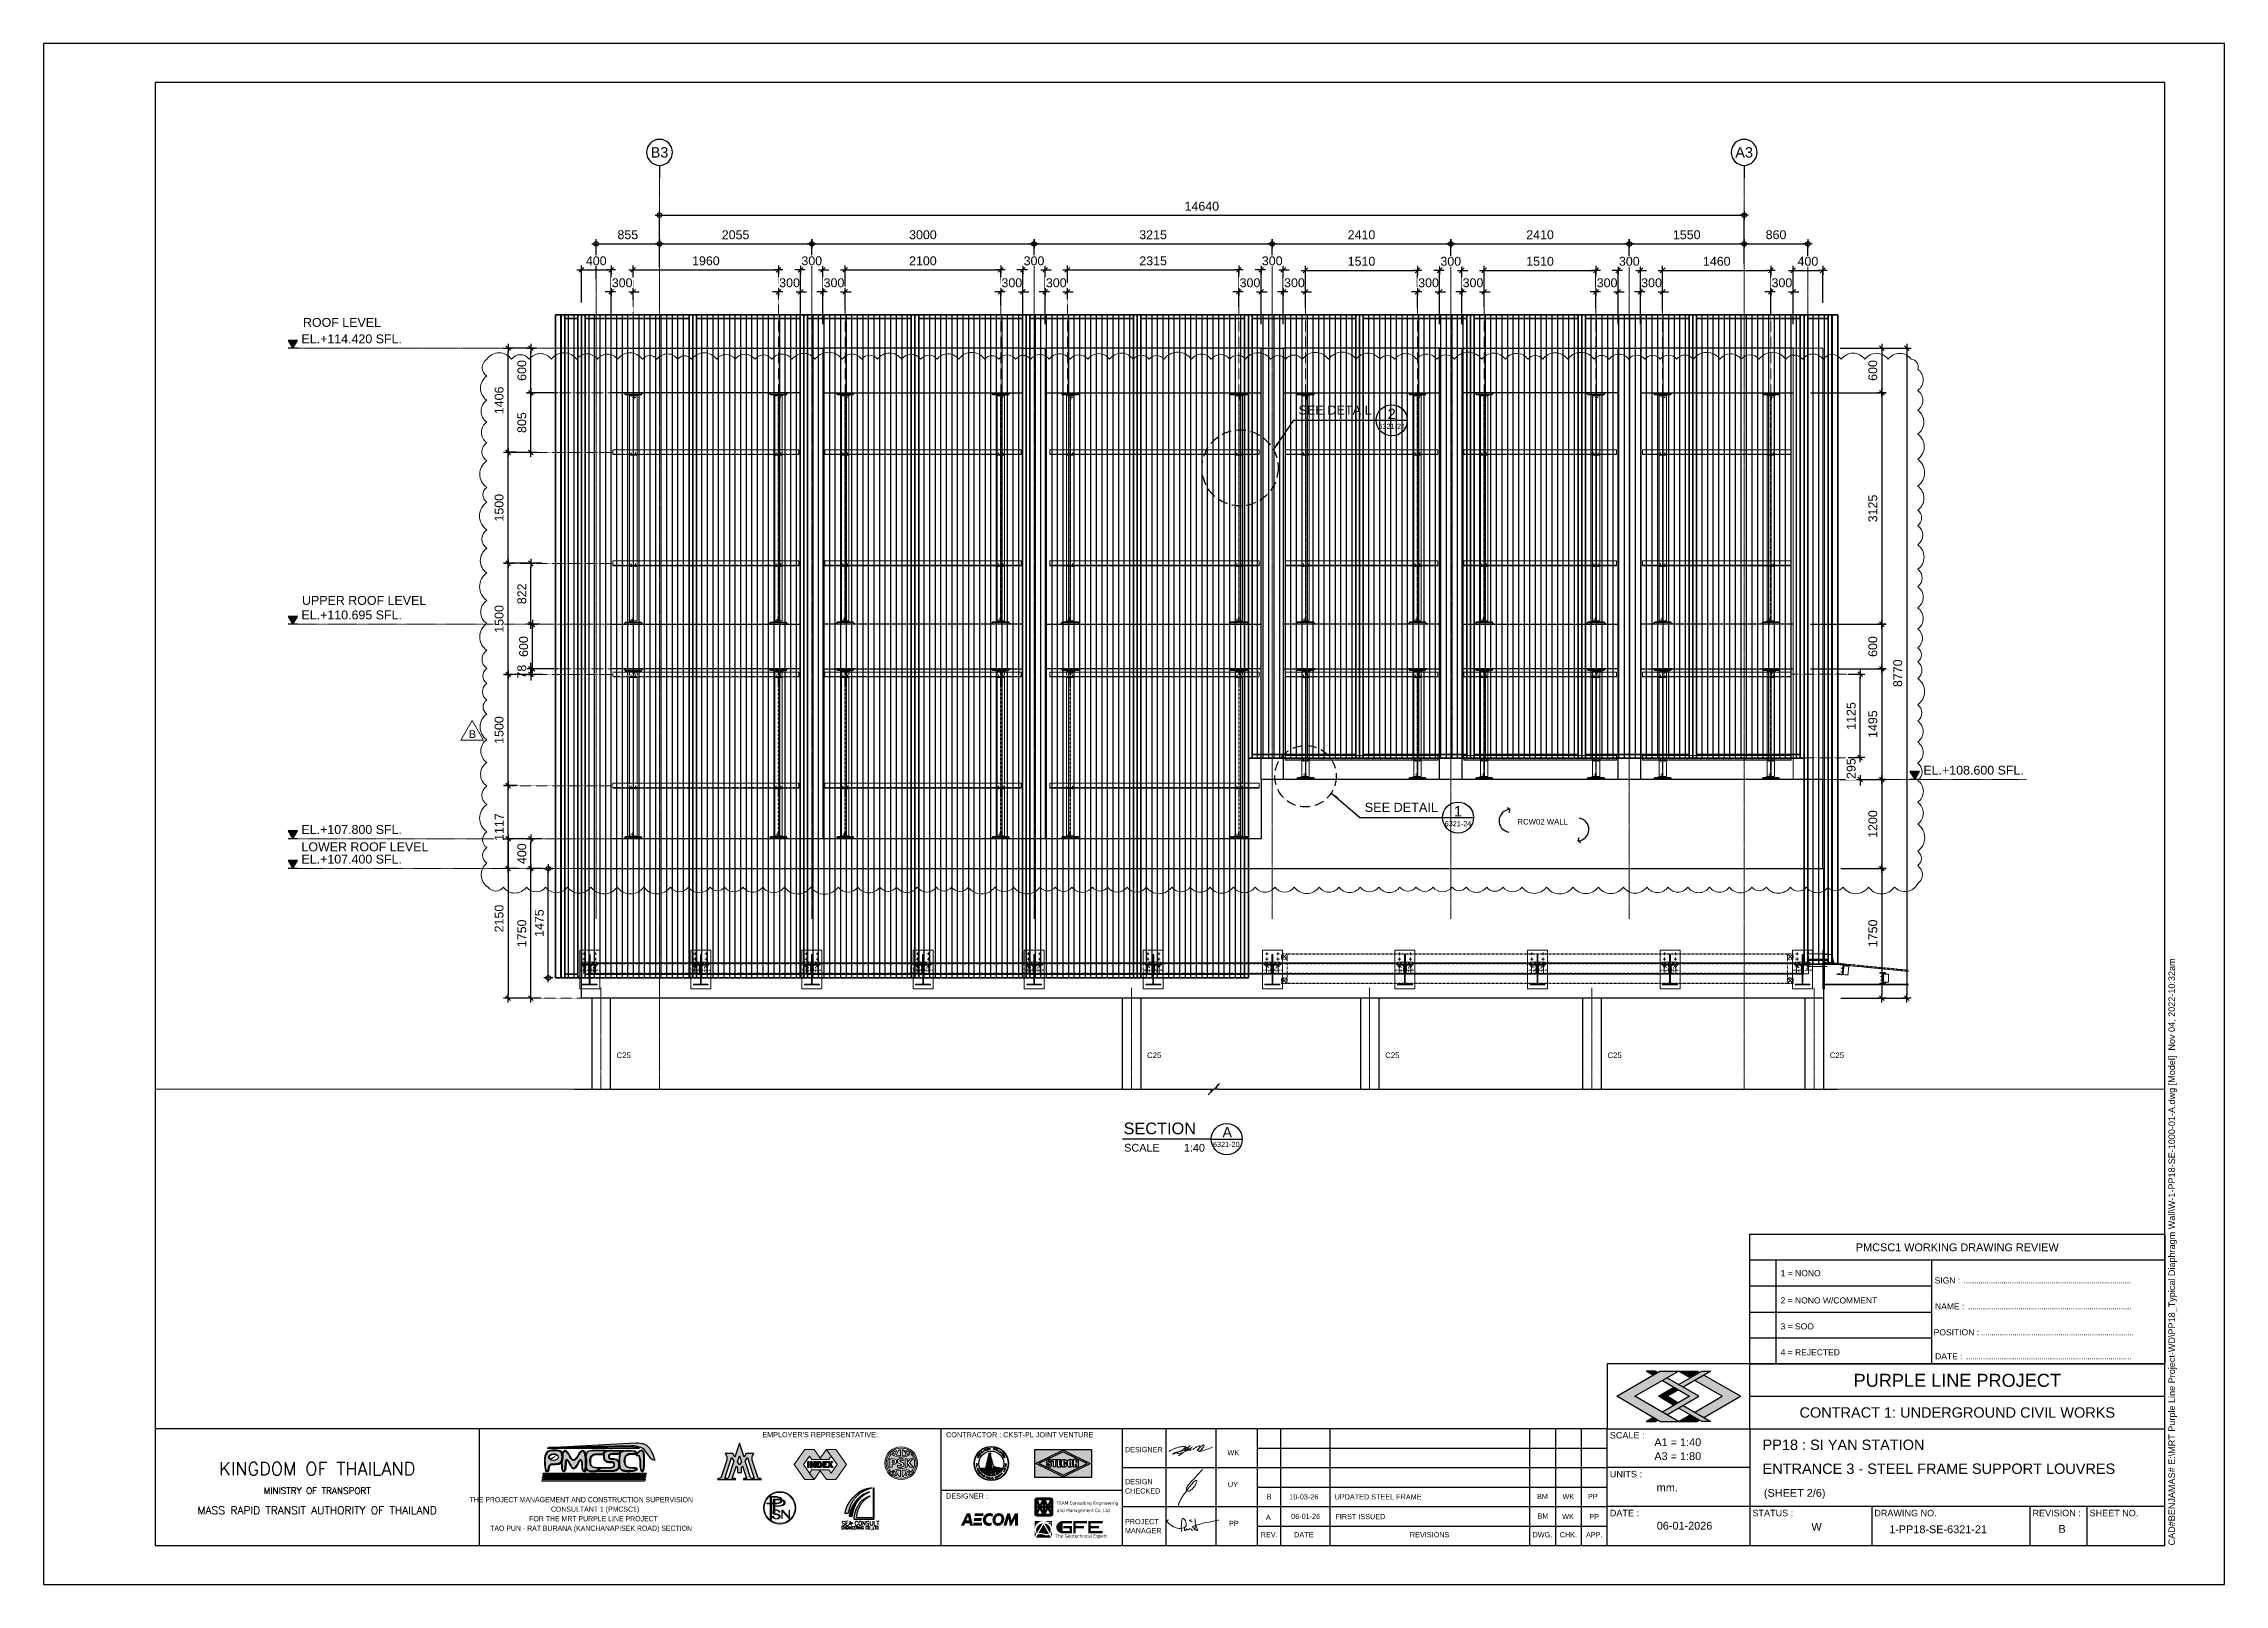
# Paper-space layout '1' of a CAD drawing. Header units: millimetres. Extents: x 0 to 841, y 0 to 594.
# The model-space entities are those that its viewports show. They can reach past a viewport. Long polylines and large blocks are cut down to what shows.
import ezdxf
from ezdxf.enums import TextEntityAlignment as Align

# ---------------------------------------------------------------- set-up
doc = ezdxf.new("R2010")
doc.units = ezdxf.units.MM
for name, pattern in [('Grid Line', [22.225, 12.7, -3.175, 3.175, -3.175]), ('HIDDEN', [0.375, 0.25, -0.125]), ('XKITLINE00', [0]), ('XKITLINE02', [4, 2, -2])]:
    doc.linetypes.add(name, pattern=pattern)
doc.layers.get('Defpoints').update_dxf_attribs({"color": 255})
doc.layers.add('000 - 0_HIDE_OBJ_FRAMING_DEF_SUB', color=1, linetype='Continuous', plot=False)
for name, color, linetype, lineweight in [('A-230-M_FLOOR', 2, 'Continuous', 25), ('A-GENM', 37, 'Continuous', 9), ('Bolt', 7, 'Continuous', 0), ('Part', 2, 'Continuous', 0), ('Vertical Circulation', 7, 'Continuous', 9), ('Z-030-M_GRID', 1, 'Continuous', 9), ('Z-230-A_LEVEL', 1, 'Continuous', 9)]:
    doc.layers.add(name, color=color, linetype=linetype, lineweight=lineweight)
for name, color, linetype in [('CVA-E2-P-OR00-TBKA1D$0$CVA-E2-P-OR00-TBKA1$0$CVA010-FRAME-LINE_2', 2, 'Continuous'), ('CVA-E2-P-OR00-TBKA1D$0$CVA-E2-P-OR00-TBKA1$0$CVA010-FRAME-LOGO', 7, 'Continuous'), ('CVA-E2-P-OR00-TBKA1D$0$CVA-E2-P-OR00-TBKA1$0$CVT010-FRAME-LINE_1', 1, 'Continuous'), ('CVA-E2-P-OR00-TBKA1D$0$CVA-E2-P-OR00-TBKA1$0$CVT010-FRAME-LINE_10', 10, 'Continuous'), ('CVA-E2-P-OR00-TBKA1D$0$CVA-E2-P-OR00-TBKA1$0$CVT010-FRAME-LINE_2', 2, 'Continuous'), ('CVA-E2-P-OR00-TBKA1D$0$CVA-E2-P-OR00-TBKA1$0$CVT010-FRAME-LINE_3', 3, 'Continuous'), ('CVA-E2-P-OR00-TBKA1D$0$CVA-E2-P-OR00-TBKA1$0$CVT010-FRAME-LINE_7', 7, 'Continuous'), ('CVA-E2-P-OR00-TBKA1D$0$CVA-E2-P-OR00-TBKA1$0$CVT010-FRAME-LOGO', 7, 'Continuous'), ('CVA-E2-P-OR00-TBKA1D$0$CVA-E2-P-OR00-TBKA1$0$CVT010-FRAME-TEXT_4', 4, 'Continuous'), ('CVA-E2-P-OR00-TBKA1D$0$CVA-E2-P-OR00-TBKA1$0$CVT010-FRAME-TEXT_8', 8, 'Continuous'), ('CVA-E2-P-OR00-TBKA1D$0$CVA-E2-P-OR00-TBKA1$0$PSTEXT', 1, 'Continuous'), ('CVA-E2-P-OR00-TBKA1D$0$CVA-E2-P-OR00-TBKA1$0$Xref-Title Block$0$7', 7, 'Continuous'), ('CVA010-FRAME-LINE_5', 5, 'Continuous'), ('CVA010-FRAME-TEXT_3', 3, 'Continuous'), ('CVA044__', 2, 'Continuous'), ('CVA071__', 7, 'Continuous'), ('CVT010-FRAME-LINE_2', 2, 'Continuous'), ('CVT010-FRAME-LINE_3', 3, 'Continuous'), ('CVT040_T', 3, 'Continuous'), ('DIM', 1, 'Continuous'), ('FRAME', 6, 'Continuous'), ('PSTEXT', 1, 'Continuous'), ('REVISE', 3, 'Continuous'), ('S-DIM', 7, 'Continuous'), ('signature', 170, 'Continuous'), ('Stan-Dim', 5, 'Continuous'), ('TEXT', 3, 'Continuous'), ('VPORT', 250, 'Continuous')]:
    doc.layers.add(name, color=color, linetype=linetype)
doc.styles.add('ANGSANA', font='angsana.shx', dxfattribs={"width": 0.9})
doc.styles.add('Arial', font='arial.ttf')
doc.styles.add('CKST2', font='romans.shx', dxfattribs={"width": 0.8, "height": 4})
doc.styles.add('CordiaSHX', font='cordia.shx', dxfattribs={"width": 0.85})
doc.styles.add('CVA-E2-P-OR00-TBKA1D$0$Arial', font='arial.ttf')
doc.styles.add('CVA-E2-P-OR00-TBKA1D$0$CVA-E2-P-OR00-TBKA1$0$A1-TITLE$0$ROMANT', font='romant.shx')
doc.styles.add('CVA-E2-P-OR00-TBKA1D$0$CVA-E2-P-OR00-TBKA1$0$Cordia2', font='cordia2.shx')
doc.styles.add('CVA-E2-P-OR00-TBKA1D$0$CVA-E2-P-OR00-TBKA1$0$TITLE1', font='tahoma.ttf')
doc.styles.add('RomanS', font='romans.shx', dxfattribs={"width": 0.8})
doc.styles.get("Standard").update_dxf_attribs({"font": 'romans.shx', "width": 0.75})
doc.styles.add('STYLE-STANDARD', font='SIMPLEX.SHX')
doc.dimstyles.new('Dim 40 - Cen', dxfattribs={"dimscale": 0.04, "dimtxt": 3, "dimasz": 1, "dimexe": 0, "dimexo": 1, "dimgap": 1.5, "dimtad": 1, "dimdec": 0, "dimlfac": 1000, "dimzin": 1, "dimdsep": 46, "dimtxsty": 'Arial', "dimblk": 'CEN1', "dimcen": 0.09, "dimclrd": 1, "dimclre": 49, "dimclrt": 3, "dimadec": 0, "dimazin": 0, "dimtfac": 1, "dimtdec": 0, "dimtix": 1, "dimtofl": 0, "dimtmove": 2, "dimatfit": 3, "dimfxl": 1, "dimtfill": 1, "dimtolj": 1, "dimtzin": 0, "dimarcsym": 1})
doc.dimstyles.new('Dim 40 - End', dxfattribs={"dimscale": 0.04, "dimtxt": 3, "dimasz": 1, "dimexe": 0, "dimexo": 2.5, "dimgap": 1.5, "dimtad": 1, "dimdec": 0, "dimlfac": 1000, "dimzin": 1, "dimdsep": 46, "dimtxsty": 'Arial', "dimblk": 'END', "dimcen": 0.09, "dimclrd": 1, "dimclre": 49, "dimclrt": 3, "dimadec": 0, "dimazin": 0, "dimtfac": 1, "dimtdec": 0, "dimtix": 1, "dimtofl": 0, "dimtmove": 2, "dimatfit": 3, "dimfxl": 1, "dimtfill": 1, "dimtfillclr": 256, "dimtolj": 1, "dimtzin": 0, "dimarcsym": 0})
doc.dimstyles.new('Dim-Cen', dxfattribs={"dimscale": 0.05, "dimtxt": 3, "dimasz": 1, "dimexe": 0, "dimexo": 1, "dimgap": 1.5, "dimtad": 1, "dimdec": 0, "dimlfac": 1000, "dimzin": 1, "dimdsep": 46, "dimtxsty": 'Arial', "dimblk": 'CEN1', "dimcen": 0.09, "dimclrd": 1, "dimclre": 49, "dimclrt": 3, "dimadec": 0, "dimazin": 0, "dimtfac": 1, "dimtdec": 0, "dimtix": 1, "dimtofl": 0, "dimtmove": 2, "dimatfit": 3, "dimfxl": 1, "dimtfill": 1, "dimtolj": 1, "dimtzin": 0, "dimarcsym": 1})
pattern_1 = [(45, (0, -24.561142), (-0.0176776695, 0.0176776695), [])]

psp = doc.layouts.new('1')

# ---------------------------------------------------------------- texts
at = {"layer": 'TEXT', "color": 4, "style": 'Arial'}
for p in [(483.91, 450.98), (509.47, 297.81)]:
    psp.add_text('SEE DETAIL', height=3.5, dxfattribs=at).set_placement(p)

msp = doc.modelspace()

# ---------------------------------------------------------------- texts
at = {"layer": 'CVA044__', "color": 3, "style": 'Arial'}
for s, p in [('ROOF LEVEL', (663455.7156, 1524568.2968)), ('UPPER ROOF LEVEL', (663455.7026, 1524564.5458)), ('LOWER ROOF LEVEL', (663455.6953, 1524561.2208))]:
    msp.add_text(s, height=0.12, dxfattribs=at).set_placement(p)
at = {"layer": 'REVISE', "color": 3, "style": 'Arial'}
for p in [(663459.9488, 1524558.4305), (663467.1088, 1524558.4305), (663470.3238, 1524558.4305), (663473.3238, 1524558.4305), (663476.3238, 1524558.4305)]:
    msp.add_text('C25', height=0.075, dxfattribs=at).set_placement(p)

# ---------------------------------------------------------------- blocks, each defined once
blk = doc.blocks.new('CVA-E2-P-OR00-TBKA1D$0$CVA-E2-P-OR00-TBKA1$0$AECOM')
at = {"layer": 'CVA-E2-P-OR00-TBKA1D$0$CVA-E2-P-OR00-TBKA1$0$CVA010-FRAME-LOGO', "extrusion": (0, 0, -1)}
h = blk.add_hatch(color=7, dxfattribs=at)
h.paths.add_polyline_path([(13.3, -3.7), (15.1, 4.3), (17.3, 4.3), (21.1, -3.7), (19.1, -3.7), (18.4, -2.1), (15.5, -2.1), (15.2, -3.7)])
h.paths.add_polyline_path([(15.9, -0.3), (16.5, 2.4), (17.7, -0.3)], flags=16)
at = {"layer": 'CVA-E2-P-OR00-TBKA1D$0$CVA-E2-P-OR00-TBKA1$0$CVA010-FRAME-LOGO'}
blk.add_hatch(color=7, dxfattribs=at).paths.add_polyline_path([(-12.8, -0.6), (-12.5, 1.3), (-7.6, 1.3), (-7.9, -0.6)])
h = blk.add_hatch(color=7, dxfattribs=at)
edge = h.paths.add_edge_path()
edge.add_line((-1.5, -3.5), (-1.2, -1.6))
edge.add_spline(control_points=[(-1.2, -1.6), (-1.7, -1.9), (-2.5, -1.9), (-2.9, -1.9), (-4.2, -1.9), (-5, -1), (-5, 0.2), (-4.9, 1.6), (-3.9, 2.6), (-2.5, 2.6), (-1.9, 2.6), (-1.3, 2.4), (-0.8, 1.9)], knot_values=[0, 0, 0, 0, 0.25, 0.25, 0.25, 0.5, 0.5, 0.5, 0.75, 0.75, 0.75, 1, 1, 1, 1], degree=3, periodic=0)
edge.add_line((-0.8, 1.9), (-0.4, 3.8))
edge.add_spline(control_points=[(-0.4, 3.8), (-1.2, 4.3), (-1.8, 4.5), (-2.7, 4.5), (-5, 4.5), (-6.9, 2.6), (-7, 0.2), (-7, -2.2), (-5.5, -3.8), (-3.3, -3.8), (-2.9, -3.8), (-2, -3.8), (-1.5, -3.5)], knot_values=[0, 0, 0, 0, 0.25, 0.25, 0.25, 0.5, 0.5, 0.5, 0.75, 0.75, 0.75, 1, 1, 1, 1], degree=3, periodic=0)
h = blk.add_hatch(color=7, dxfattribs=at)
edge = h.paths.add_edge_path()
edge.add_spline(control_points=[(6.8, 0.2), (7.1, 2.6), (5.7, 4.3), (3.6, 4.5)], knot_values=[0, 0, 0, 0, 1, 1, 1, 1], degree=3, periodic=0)
edge.add_spline(control_points=[(3.6, 4.5), (1.4, 4.6), (-0.5, 2.8), (-0.8, 0.4)], knot_values=[0, 0, 0, 0, 1, 1, 1, 1], degree=3, periodic=0)
edge.add_spline(control_points=[(-0.8, 0.4), (-1, -1.9), (0.3, -3.6), (2.4, -3.8)], knot_values=[0, 0, 0, 0, 1, 1, 1, 1], degree=3, periodic=0)
edge.add_spline(control_points=[(2.4, -3.8), (4.6, -3.9), (6.6, -2.2), (6.8, 0.2)], knot_values=[0, 0, 0, 0, 1, 1, 1, 1], degree=3, periodic=0)
edge = h.paths.add_edge_path(flags=16)
edge.add_spline(control_points=[(4.9, 0.1), (4.6, -1.4), (3.6, -2.2), (2.5, -2), (1.4, -1.8), (0.9, -0.7), (1.2, 0.6), (1.5, 2), (2.6, 2.9), (3.7, 2.7), (4.7, 2.5), (5.2, 1.4), (4.9, 0.1)], knot_values=[0, 0, 0, 0, 0.25, 0.25, 0.25, 0.5, 0.5, 0.5, 0.75, 0.75, 0.75, 1, 1, 1, 1], degree=3, periodic=0)
at = {"layer": 'CVA-E2-P-OR00-TBKA1D$0$CVA-E2-P-OR00-TBKA1$0$CVA010-FRAME-LOGO', "extrusion": (0, 0, -1)}
blk.add_hatch(color=7, dxfattribs=at).paths.add_polyline_path([(-15.7, -3.7), (-15.6, 4.3), (-13.7, 4.3), (-11.4, -0.2), (-10.5, 4.3), (-8.7, 4.3), (-6.2, -3.7), (-8.2, -3.7), (-9.6, 1), (-10.4, -3.7), (-11.4, -3.7), (-13.8, 1), (-13.7, -3.7)])
at = {"layer": 'CVA-E2-P-OR00-TBKA1D$0$CVA-E2-P-OR00-TBKA1$0$CVA010-FRAME-LOGO', "color": 7}
for points in [[(-12.4, 2.5), (-6.7, 2.5), (-12.1, 4.3), (-6.5, 4.3)], [(-13.3, -3.7), (-7.7, -3.7), (-13, -1.8), (-7.4, -1.8)]]:
    blk.add_solid(points, dxfattribs=at)
blk = doc.blocks.new('CVA-E2-P-OR00-TBKA1D$0$CVA-E2-P-OR00-TBKA1$0$A$C4CF5538A')
at = {"linetype": 'Continuous', "lineweight": 0}
h = blk.add_hatch(color=2, dxfattribs=at)
h.paths.add_polyline_path([(-7.19, 4.02, 0.414214), (-8.08, 3.13), (-8.08, -3.13, 0.414214), (-7.19, -4.02), (-0.89, -4.02, 0.414214), (0, -3.13), (0, 3.13, 0.414214), (-0.89, 4.02)])
h.paths.add_polyline_path([(-4.41, 2.22), (-4.41, 0.3), (-5.35, 0.3)], flags=16)
h.paths.add_polyline_path([(-3.45, 3.13), (-1.16, 3.13), (-2.29, 0.73)], flags=16)
h.paths.add_polyline_path([(-7.19, 2.32), (-6.24, 0.3), (-7.19, 0.3)], flags=16)
h.paths.add_polyline_path([(-3.67, 2.22), (-2.73, 0.3), (-3.67, 0.3)], flags=16)
h.paths.add_polyline_path([(-5.35, -0.3), (-4.41, -0.3), (-4.41, -2.22)], flags=16)
h.paths.add_polyline_path([(-6.24, -0.3), (-7.19, -2.32), (-7.19, -0.3)], flags=16)
h.paths.add_polyline_path([(-3.67, -0.3), (-2.73, -0.3), (-3.67, -2.22)], flags=16)
h.paths.add_polyline_path([(-5.79, -0.73), (-4.62, -3.13), (-6.92, -3.13)], flags=16)
h.paths.add_polyline_path([(-0.89, 2.32), (-0.89, 0.3), (-1.84, 0.3)], flags=16)
h.paths.add_polyline_path([(-1.84, -0.3), (-0.89, -0.3), (-0.89, -2.32)], flags=16)
h.paths.add_polyline_path([(-2.29, -0.73), (-1.16, -3.13), (-3.45, -3.13)], flags=16)
h.paths.add_polyline_path([(-4.62, 3.13), (-6.92, 3.13), (-5.79, 0.73)], flags=16)
at = {"color": 174, "linetype": 'Continuous', "lineweight": 0}
blk.add_lwpolyline([(-7.19, 4.02), (-0.89, 4.02, -0.414214), (0, 3.13), (0, -3.13, -0.414214), (-0.89, -4.02), (-7.19, -4.02, -0.414214), (-8.08, -3.13), (-8.08, 3.13, -0.414214)], format="xyb", close=True, dxfattribs=at)
for points in [[(-7.19, 0.3), (-6.24, 0.3), (-7.19, 2.32)], [(-5.79, 0.73), (-4.62, 3.13), (-6.92, 3.13)], [(-4.41, 2.22), (-5.35, 0.3), (-4.41, 0.3)], [(-3.67, 2.22), (-2.73, 0.3), (-3.67, 0.3)], [(-2.29, 0.73), (-3.45, 3.13), (-1.16, 3.13)], [(-0.89, 0.3), (-1.84, 0.3), (-0.89, 2.32)], [(-7.19, -0.3), (-6.24, -0.3), (-7.19, -2.32)], [(-5.79, -0.73), (-4.62, -3.13), (-6.92, -3.13)], [(-4.41, -2.22), (-5.35, -0.3), (-4.41, -0.3)], [(-3.67, -2.22), (-2.73, -0.3), (-3.67, -0.3)], [(-2.29, -0.73), (-3.45, -3.13), (-1.16, -3.13)], [(-0.89, -0.3), (-1.84, -0.3), (-0.89, -2.32)]]:
    blk.add_lwpolyline(points, close=True, dxfattribs=at)
at = {"layer": 'CVA-E2-P-OR00-TBKA1D$0$CVA-E2-P-OR00-TBKA1$0$CVA010-FRAME-LINE_2', "color": 2, "style": 'CVA-E2-P-OR00-TBKA1D$0$CVA-E2-P-OR00-TBKA1$0$TITLE1'}
for s, p in [('TEAM Consulting Engineering', (1.61, 0.94)), ('and Management Co.,Ltd.', (1.74, -2.3))]:
    blk.add_text(s, height=1.5, dxfattribs=at).set_placement(p)
blk = doc.blocks.new('CVA-E2-P-OR00-TBKA1D$0$CVA-E2-P-OR00-TBKA1$0$XREF BLOCK_RP$0$PLOT STAM')
at = {"layer": 'CVA-E2-P-OR00-TBKA1D$0$CVA-E2-P-OR00-TBKA1$0$CVA010-FRAME-LINE_2', "insert": (0, 0), "char_height": 2.5, "attachment_point": 1, "rotation": 90, "style": 'CVA-E2-P-OR00-TBKA1D$0$Arial'}
blk.add_mtext('CAD#BENJAMAS# E:\\\\MRT Purple Line Project-WD\\\\PP18_Typical Diaphragm Wall\\\\W-1-PP18-SE-1000-01-A.dwg [Model]  Nov 04, 2022-10:32am', dxfattribs=at)
blk = doc.blocks.new('CVA-E2-P-OR00-TBKA1D$0$CVA-E2-P-OR00-TBKA1$0$Maa')
at = {"layer": 'CVA-E2-P-OR00-TBKA1D$0$CVA-E2-P-OR00-TBKA1$0$PSTEXT'}
h = blk.add_hatch(color=184, dxfattribs=at)
h.paths.add_polyline_path([(-4.04, 0, -0.323021), (-3.85, 0.2), (-3.61, 0.2, 0.333691), (-3.31, 0.43), (-2.34, 3.57, 0.272453), (-2.61, 4.73), (-1.24, 4.73), (-0.83, 4.06), (0, 6.64), (0.83, 4.06), (1.24, 4.73), (2.61, 4.73, 0.27553), (2.34, 3.56), (3.32, 0.41, 0.448404), (3.73, 0.19, -0.474796), (4.04, 0), (0.67, 0, -0.266623), (0.82, 0.2), (1.31, 0.2), (0.57, 2.52), (0.34, 2.12), (0.34, 1.27), (0, 1.27), (-0.34, 1.27), (-0.34, 2.12), (-0.57, 2.52), (-1.31, 0.2), (-0.82, 0.2), (-0.67, 0)])
h.paths.add_polyline_path([(0, 4.33), (0.34, 3.25), (0, 2.68), (-0.34, 3.25)], flags=16)
h.paths.add_polyline_path([(1.47, 4), (2.65, 0.2), (2.31, 0.2, -0.288454), (2.02, 0.37), (1.06, 3.33)], flags=16)
h.paths.add_polyline_path([(-1.06, 3.33), (-1.99, 0.46, -0.36379), (-2.29, 0.2), (-2.65, 0.2), (-1.47, 4)], flags=16)
at = {"layer": 'CVA-E2-P-OR00-TBKA1D$0$CVA-E2-P-OR00-TBKA1$0$PSTEXT', "color": 254}
for points in [[(0, 6.64), (-0.83, 4.06), (-1.24, 4.73), (-2.61, 4.73, -0.27553), (-2.34, 3.56), (-3.32, 0.41, -0.323082), (-3.62, 0.2), (-3.85, 0.2, 0.323021), (-4.04, 0), (-0.67, 0, 0.266623), (-0.82, 0.2), (-1.31, 0.2), (-0.57, 2.52), (-0.34, 2.12), (-0.34, 1.27), (0, 1.27), (0.34, 1.27), (0.34, 2.12), (0.57, 2.52), (1.31, 0.2), (0.82, 0.2, 0.266623), (0.67, 0), (4.04, 0, 0.323021), (3.85, 0.2), (3.62, 0.2, -0.323082), (3.32, 0.41), (2.34, 3.56, -0.27553), (2.61, 4.73), (1.24, 4.73), (0.83, 4.06), (0, 6.64)], [(-1.06, 3.33), (-2.02, 0.37, -0.288454), (-2.31, 0.2), (-2.65, 0.2), (-1.47, 4), (-1.06, 3.33)], [(1.47, 4), (2.65, 0.2), (2.31, 0.2, -0.288454), (2.02, 0.37), (1.06, 3.33), (1.47, 4)]]:
    blk.add_lwpolyline(points, format="xyb", close=True, dxfattribs=at)
blk.add_lwpolyline([(0.34, 3.25), (0, 2.68), (-0.34, 3.25), (0, 4.33), (0.34, 3.25)], close=True, dxfattribs=at)
blk = doc.blocks.new('CVA-E2-P-OR00-TBKA1$0$A$C6A3C1ABC')
h = blk.add_hatch(color=251)
h.dxf.hatch_style = 1
h.paths.add_polyline_path([(-66.5, 66.4), (-66.5, 0), (66.5, 0), (66.5, 66.4)])
h.paths.add_polyline_path([(0, 64.5), (64, 33.2), (0, 1.9), (-64, 33.2)], flags=16)
h.paths.add_polyline_path([(-32.4, 38.9), (-32.6, 39.2), (-32.8, 39.4), (-33.6, 39.4), (-33.8, 39.2), (-34, 38.9), (-34, 37.5), (-33.9, 37.1), (-33.8, 37.1), (-32.4, 37.1)], flags=0)
h.paths.add_polyline_path([(-26.2, 42.4), (-14.8, 42.4), (-14.8, 38.6), (-17.8, 38.6), (-17.8, 25.4), (-23.2, 25.4), (-23.2, 38.6), (-26.2, 38.6)], flags=0)
h.paths.add_polyline_path([(-13.8, 42.4), (-4.9, 42.4), (-4.9, 35.7), (-5.1, 35.7), (-5.1, 28.9), (-4.6, 28.9), (-4.6, 25.4), (-13.8, 25.4)], flags=0)
h.paths.add_polyline_path([(8.9, 39.5), (8.9, 30.7), (8.9, 27.5), (5.3, 25.4), (-1.7, 25.4), (-3.5, 28.8), (-3.5, 40.2), (0.2, 42.4), (6.4, 42.4)], flags=0)
h.paths.add_polyline_path([(23.1, 27.2), (19.5, 25.4), (12.3, 25.4), (10.6, 28.8), (10.6, 40.2), (14.2, 42.4), (21.3, 42.4), (23.1, 38.8)], flags=0)
h.paths.add_polyline_path([(16, 38.6), (16, 29.2, 1), (17.7, 29.2), (17.7, 38.6)], flags=0)
h.paths.add_polyline_path([(31.8, 42.4), (31.8, 34.6), (36.5, 25.4), (36.5, 42.4)], flags=0)
h = blk.add_hatch(color=251)
h.dxf.hatch_style = 1
h.paths.add_polyline_path([(56.6, 33.2), (0, 60.9), (-56.6, 33.2), (0, 5.5)])
h.paths.add_polyline_path([(29.2, 25.4), (29.2, 32.7), (24.6, 42.4), (24.6, 25.4)], flags=16)
h.paths.add_polyline_path([(23.1, 27.2), (19.5, 25.4), (12.3, 25.4), (10.6, 28.8), (10.6, 40.2), (14.2, 42.4), (21.3, 42.4), (23.1, 38.8)], flags=16)
h.paths.add_polyline_path([(17.7, 29.2, -1), (16, 29.2), (16, 38.6, -1), (17.7, 38.6)], flags=0)
h.paths.add_polyline_path([(8.9, 27.5), (5.3, 25.4), (-1.7, 25.4), (-3.5, 28.8), (-3.5, 40.2), (0.2, 42.4), (6.4, 42.4), (8.9, 39.5), (8.9, 30.7)], flags=16)
h.paths.add_polyline_path([(-4.6, 28.9), (-4.6, 25.4), (-13.8, 25.4), (-13.8, 42.4), (-4.9, 42.4), (-4.9, 35.7), (-5.1, 35.7), (-5.1, 28.9)], flags=16)
h.paths.add_polyline_path([(-17.8, 25.4), (-23.2, 25.4), (-23.2, 38.6), (-26.2, 38.6), (-26.2, 42.4), (-14.8, 42.4), (-14.8, 38.6)], flags=16)
h.paths.add_polyline_path([(-33.9, 28.9), (-33.9, 28.7), (-33.7, 28.5), (-33.5, 28.3), (-32.6, 28.3), (-32.4, 28.4), (-32.3, 28.6), (-32.2, 28.9), (-32.2, 30.7), (-33.9, 31.6)], flags=16)
h = blk.add_hatch(color=251)
h.dxf.hatch_style = 1
h.paths.add_polyline_path([(17.7, 38.6, 1), (16, 38.6), (16, 29.2, 1), (17.7, 29.2)])
at = {"color": 1}
for p, q in [((0, 64.5), (-64, 33.2)), ((0, 60.9), (-56.6, 33.2)), ((0, 64.5), (64, 33.2)), ((0, 60.9), (56.6, 33.2)), ((0, 1.9), (-64, 33.2)), ((0, 5.5), (-56.6, 33.2)), ((-26.2, 42.4), (-14.8, 42.4)), ((-26.2, 42.4), (-26.2, 38.6)), ((-26.2, 38.6), (-23.2, 38.6)), ((-23.2, 38.6), (-23.2, 25.4)), ((-17.8, 25.4), (-23.2, 25.4)), ((-14.8, 38.6), (-17.8, 38.6)), ((-17.8, 38.6), (-17.8, 25.4)), ((-14.8, 42.4), (-14.8, 38.6)), ((-13.8, 42.4), (-4.9, 42.4)), ((-13.8, 42.4), (-13.8, 25.4)), ((-13.8, 25.4), (-4.6, 25.4)), ((-4.9, 38.6), (-8.4, 38.6)), ((-8.4, 38.6), (-8.4, 35.7)), ((-8.4, 35.7), (-5.1, 35.7)), ((-8.4, 32.3), (-8.4, 28.9)), ((-5.1, 32.3), (-8.4, 32.3)), ((-4.6, 28.9), (-8.4, 28.9)), ((-5.1, 35.7), (-5.1, 32.3)), ((-4.9, 42.4), (-4.9, 38.6)), ((-4.6, 25.4), (-4.6, 28.9)), ((-3.5, 37.8), (-3.4, 38.5)), ((-3.5, 29.8), (-3.5, 37.8)), ((-3.5, 29.8), (-3.4, 29)), ((-3.4, 38.5), (-3.1, 39.5)), ((-3.4, 29), (-3.1, 28)), ((-3.1, 39.5), (-2.7, 40.3)), ((-3.1, 28), (-2.7, 27.3)), ((-2.7, 40.3), (-2.3, 40.7)), ((-2.7, 27.3), (-2.3, 26.8)), ((-2.3, 40.7), (-1.7, 41.3)), ((-2.3, 26.8), (-1.7, 26.3)), ((-1.7, 41.3), (-1.1, 41.6)), ((-1.7, 26.3), (-1.1, 25.9)), ((-1.1, 41.6), (-0.3, 42)), ((-1.1, 25.9), (-0.3, 25.7)), ((-0.3, 42), (0.6, 42.3)), ((-0.3, 25.7), (0.6, 25.4)), ((0, 1.9), (64, 33.2)), ((0, 5.5), (56.6, 33.2)), ((0.6, 42.3), (1.7, 42.4)), ((0.6, 25.4), (1.7, 25.4)), ((1.7, 42.4), (3.6, 42.4)), ((1.7, 25.4), (3.6, 25.4)), ((1.9, 38.6), (1.9, 29.2)), ((3.6, 42.4), (5.2, 42.1)), ((3.6, 25.4), (5.2, 25.6)), ((3.7, 35), (3.7, 38.6)), ((8.9, 35), (3.7, 35)), ((8.9, 32.3), (3.7, 32.3)), ((3.7, 32.3), (3.7, 29.2)), ((5.2, 42.1), (6.4, 41.7)), ((5.2, 25.6), (6.4, 26)), ((6.4, 41.7), (7.7, 40.9)), ((6.4, 26), (7.7, 26.8)), ((7.7, 40.9), (8.2, 40.3)), ((7.7, 26.8), (8.2, 27.4)), ((8.2, 40.3), (8.4, 40)), ((8.2, 27.4), (8.4, 27.7)), ((8.4, 40), (8.6, 39.5)), ((8.4, 27.7), (8.6, 28.2)), ((8.6, 39.5), (8.8, 39)), ((8.6, 28.2), (8.8, 28.7)), ((8.8, 39), (8.9, 38.5)), ((8.8, 28.7), (8.9, 29.2)), ((8.9, 38.5), (8.9, 37.9)), ((8.9, 37.9), (8.9, 37)), ((8.9, 37), (8.9, 35)), ((8.9, 30.7), (8.9, 32.3)), ((8.9, 29.8), (8.9, 30.7)), ((8.9, 29.2), (8.9, 29.8)), ((10.6, 37.8), (10.7, 38.5)), ((10.6, 29.8), (10.6, 37.8)), ((10.6, 29.8), (10.7, 29)), ((10.7, 38.5), (11, 39.5)), ((10.7, 29), (11, 28)), ((11, 39.5), (11.3, 40.3)), ((11, 28), (11.3, 27.3)), ((11.3, 40.3), (11.7, 40.7)), ((11.3, 27.3), (11.7, 26.8)), ((11.7, 40.7), (12.3, 41.3)), ((11.7, 26.8), (12.3, 26.3)), ((12.3, 41.3), (13, 41.6)), ((12.3, 26.3), (13, 25.9)), ((13, 41.6), (13.7, 42)), ((13, 25.9), (13.7, 25.7)), ((13.7, 42), (14.7, 42.3)), ((13.7, 25.7), (14.7, 25.4)), ((14.7, 42.3), (15.7, 42.4)), ((14.7, 25.4), (15.7, 25.4)), ((15.7, 42.4), (17.9, 42.4)), ((15.7, 25.4), (17.9, 25.4)), ((16, 38.6), (16, 29.2)), ((17.7, 29.2), (17.7, 38.6)), ((17.7, 38.6), (17.7, 29.2)), ((19, 42.3), (17.9, 42.4)), ((19, 25.4), (17.9, 25.4)), ((20, 42), (19, 42.3)), ((20, 25.7), (19, 25.4)), ((20.7, 41.6), (20, 42)), ((20.7, 25.9), (20, 25.7)), ((21.3, 41.3), (20.7, 41.6)), ((21.3, 26.3), (20.7, 25.9)), ((22, 40.7), (21.3, 41.3)), ((22, 26.8), (21.3, 26.3)), ((22.4, 40.3), (22, 40.7)), ((22.4, 27.3), (22, 26.8)), ((22.7, 39.5), (22.4, 40.3)), ((22.7, 28), (22.4, 27.3)), ((23, 38.5), (22.7, 39.5)), ((23, 29), (22.7, 28)), ((23.1, 37.8), (23, 38.5)), ((23.1, 29.8), (23, 29)), ((23.1, 29.8), (23.1, 37.8)), ((24.6, 25.4), (24.6, 42.4)), ((29, 42.4), (24.6, 42.4)), ((24.6, 25.4), (29.2, 25.4)), ((29, 42.4), (31.8, 34.6)), ((29.2, 25.4), (29.2, 32.7)), ((29.2, 32.7), (31.8, 25.4)), ((36.5, 42.4), (31.8, 42.4)), ((31.8, 42.4), (31.8, 34.6)), ((31.8, 25.4), (36.5, 25.4)), ((36.5, 25.4), (36.5, 42.4))]:
    blk.add_line(p, q, dxfattribs=at)
at = {"color": 253}
blk.add_lwpolyline([(-66.5, 66.4), (66.5, 66.4), (66.5, 0), (-66.5, 0)], close=True, dxfattribs=at)
at = {"color": 1}
for points in [[(-35, 42.4), (-35.6, 42.2), (-36.4, 42), (-37.1, 41.6), (-37.8, 41.3), (-38.2, 40.8), (-38.5, 40.2), (-38.9, 39.4), (-39, 39.2), (-39, 36.3), (-38.8, 36), (-38.6, 35.5), (-38.1, 34.8), (-37.6, 34.3), (-37, 33.8), (-36.2, 33.5), (-35.2, 33), (-34.1, 32.3), (-33.7, 32), (-33.3, 31.8), (-32.8, 31.4), (-32.5, 31.2), (-32.3, 30.9), (-32.2, 30.7), (-32.2, 28.9), (-32.3, 28.6), (-32.4, 28.4), (-32.6, 28.3), (-33.5, 28.3), (-33.7, 28.5), (-33.9, 28.7), (-33.9, 28.9), (-33.9, 31.6), (-38.7, 31.6), (-38.7, 28.4), (-38.5, 27.6), (-38.1, 27.2), (-37.7, 26.7), (-37.1, 26.2), (-36.5, 25.9), (-35.9, 25.7), (-35.1, 25.4), (-34.4, 25.4), (-30.9, 25.4), (-30.4, 25.5), (-29.5, 25.8), (-28.8, 26.2), (-28.3, 26.5), (-27.6, 27.2), (-27.3, 27.8), (-27, 28.5), (-27, 31.2), (-27.2, 31.9), (-27.5, 32.7), (-27.9, 33.4), (-28.7, 34.1), (-29.7, 34.7), (-30.8, 35.3), (-31.9, 35.9), (-32.9, 36.4), (-33.4, 36.7), (-33.9, 37.1), (-34, 37.5), (-34, 38.9), (-33.8, 39.2), (-33.6, 39.4), (-32.8, 39.4), (-32.6, 39.2), (-32.4, 38.9), (-32.4, 37.1), (-27.4, 37.1), (-27.4, 39.2)], [(-35, 42.4), (-31.7, 42.4), (-31.2, 42.3), (-30.5, 42.1), (-29.7, 41.8), (-28.8, 41.2), (-28.2, 40.7), (-27.7, 40.2), (-27.4, 39.4), (-27.4, 39.2)]]:
    blk.add_lwpolyline(points, dxfattribs=at)
for centre, start, end in [((2.8, 38.6), 0, 180), ((2.8, 29.2), 180, 0), ((16.8, 38.6), 0, 180), ((16.8, 29.2), 180, 0)]:
    blk.add_arc(centre, 0.888, start, end, dxfattribs=at)
blk = doc.blocks.new('T-SEA')
at = {"layer": 'PSTEXT'}
for points in [[(9.48, 12.71), (9.68, 12.8), (9.9, 12.9), (10.14, 12.99), (10.42, 13.1), (10.75, 13.21), (11.14, 13.32), (11.59, 13.45), (12.12, 13.59), (11.79, 13.57), (11.48, 13.55), (11.2, 13.52), (10.94, 13.49), (10.71, 13.45), (10.5, 13.4), (10.3, 13.36), (10.12, 13.31), (9.94, 13.26), (9.78, 13.22), (9.62, 13.17), (9.47, 13.12), (9.32, 13.08), (9.18, 13.03), (9.04, 12.98), (8.9, 12.93), (8.77, 12.87), (8.63, 12.81), (8.5, 12.76), (8.37, 12.69), (8.24, 12.63), (8.11, 12.57), (7.98, 12.5), (7.86, 12.43), (7.74, 12.36), (7.63, 12.28), (7.52, 12.21), (7.41, 12.13), (7.3, 12.06), (7.19, 11.98), (7.08, 11.89), (6.97, 11.81), (6.86, 11.72), (6.75, 11.63), (6.63, 11.54), (6.52, 11.44), (6.4, 11.35), (6.28, 11.25), (6.16, 11.14), (6.04, 11.04), (5.91, 10.93), (5.79, 10.81), (5.66, 10.7), (5.54, 10.58), (5.42, 10.47), (5.3, 10.35), (5.18, 10.24), (5.07, 10.13), (4.97, 10.02), (4.87, 9.92), (4.77, 9.82), (4.68, 9.72), (4.59, 9.62), (4.51, 9.51), (4.42, 9.41), (4.34, 9.3), (4.26, 9.19), (4.17, 9.07), (4.09, 8.96), (4.01, 8.84), (3.93, 8.71), (3.85, 8.59), (3.77, 8.47), (3.69, 8.35), (3.61, 8.23), (3.54, 8.11), (3.46, 7.99), (3.39, 7.87), (3.32, 7.75), (3.25, 7.63), (3.18, 7.5), (3.11, 7.38), (3.05, 7.25), (2.98, 7.12), (2.92, 6.98), (2.86, 6.84), (2.81, 6.69), (2.75, 6.54), (2.69, 6.38), (2.63, 6.21), (2.57, 6.04), (2.51, 5.85), (2.45, 5.66), (2.38, 5.45), (2.32, 5.23), (2.26, 5.01), (2.21, 4.76), (2.15, 4.51), (3.35, 4.51), (3.35, 4.54), (3.38, 4.63), (3.41, 4.78), (3.46, 4.96), (3.51, 5.17), (3.57, 5.4), (3.63, 5.63), (3.7, 5.85), (3.76, 6.07), (3.82, 6.26), (3.89, 6.45), (3.95, 6.62), (4.01, 6.78), (4.07, 6.94), (4.13, 7.1), (4.2, 7.25), (4.26, 7.4), (4.33, 7.55), (4.39, 7.69), (4.46, 7.84), (4.53, 7.99), (4.6, 8.13), (4.68, 8.27), (4.75, 8.41), (4.83, 8.55), (4.91, 8.69), (5, 8.82), (5.09, 8.96), (5.18, 9.1), (5.29, 9.25), (5.4, 9.4), (5.53, 9.56), (5.66, 9.73), (5.81, 9.9), (5.96, 10.08), (6.12, 10.25), (6.29, 10.43), (6.46, 10.61), (6.63, 10.78), (6.8, 10.95), (6.97, 11.1), (7.13, 11.25), (7.3, 11.39), (7.46, 11.52), (7.62, 11.65), (7.78, 11.76), (7.95, 11.88), (8.11, 11.98), (8.27, 12.08), (8.43, 12.18), (8.59, 12.27), (8.76, 12.36), (8.93, 12.45), (9.11, 12.54), (9.29, 12.62)], [(9.22, 11.09), (9.46, 11.24), (9.73, 11.41), (10.04, 11.58), (10.4, 11.77), (10.81, 11.97), (11.3, 12.19), (11.02, 12.13), (10.75, 12.07), (10.49, 11.99), (10.23, 11.91), (9.98, 11.81), (9.75, 11.72), (9.52, 11.62), (9.31, 11.52), (9.11, 11.43), (8.92, 11.33), (8.74, 11.24), (8.57, 11.14), (8.41, 11.04), (8.25, 10.93), (8.08, 10.81), (7.92, 10.67), (7.75, 10.53), (7.57, 10.38), (7.4, 10.22), (7.23, 10.05), (7.06, 9.89), (6.9, 9.72), (6.74, 9.56), (6.6, 9.41), (6.47, 9.26), (6.35, 9.12), (6.24, 8.99), (6.13, 8.86), (6.04, 8.74), (5.94, 8.61), (5.85, 8.49), (5.76, 8.36), (5.67, 8.23), (5.58, 8.09), (5.49, 7.95), (5.4, 7.81), (5.31, 7.67), (5.21, 7.52), (5.12, 7.36), (5.03, 7.21), (4.94, 7.05), (4.84, 6.89), (4.75, 6.72), (4.67, 6.56), (4.58, 6.39), (4.5, 6.22), (4.42, 6.05), (4.35, 5.88), (4.28, 5.71), (4.21, 5.55), (4.15, 5.38), (4.1, 5.21), (4.05, 5.05), (4, 4.88), (3.96, 4.72), (3.92, 4.55), (3.89, 4.39), (3.86, 4.23), (3.83, 4.07), (3.81, 3.92), (3.79, 3.76), (3.78, 3.62), (3.78, 3.47), (3.78, 3.33), (4.76, 3.33), (4.77, 3.36), (4.77, 3.39), (4.78, 3.44), (4.79, 3.5), (4.8, 3.58), (4.81, 3.67), (4.83, 3.78), (4.85, 3.9), (4.88, 4.04), (4.91, 4.19), (4.94, 4.35), (4.98, 4.52), (5.02, 4.7), (5.07, 4.88), (5.12, 5.06), (5.17, 5.25), (5.22, 5.44), (5.28, 5.63), (5.35, 5.81), (5.41, 5.99), (5.48, 6.17), (5.54, 6.35), (5.61, 6.52), (5.67, 6.69), (5.74, 6.86), (5.81, 7.02), (5.87, 7.18), (5.94, 7.34), (6.02, 7.51), (6.1, 7.67), (6.19, 7.84), (6.29, 8.01), (6.4, 8.18), (6.51, 8.36), (6.64, 8.55), (6.77, 8.73), (6.91, 8.92), (7.06, 9.1), (7.21, 9.29), (7.37, 9.47), (7.53, 9.64), (7.7, 9.82), (7.87, 9.98), (8.05, 10.15), (8.23, 10.31), (8.41, 10.47), (8.6, 10.63), (8.8, 10.78), (9, 10.93)], [(7.74, 7.31), (7.84, 7.47), (7.94, 7.62), (8.05, 7.78), (8.15, 7.92), (8.26, 8.07), (8.36, 8.21), (8.47, 8.34), (8.57, 8.47), (8.68, 8.59), (8.78, 8.71), (8.88, 8.82), (8.99, 8.93), (9.1, 9.05), (9.22, 9.16), (9.34, 9.28), (9.48, 9.4), (9.63, 9.53), (9.8, 9.67), (9.99, 9.81), (10.21, 9.96), (10.46, 10.12), (10.75, 10.29), (11.07, 10.46), (11.45, 10.65), (11.2, 10.6), (10.97, 10.54), (10.75, 10.47), (10.55, 10.39), (10.35, 10.3), (10.15, 10.21), (9.97, 10.12), (9.79, 10.02), (9.61, 9.92), (9.44, 9.82), (9.28, 9.71), (9.12, 9.61), (8.97, 9.5), (8.82, 9.39), (8.67, 9.28), (8.53, 9.17), (8.4, 9.06), (8.27, 8.94), (8.14, 8.82), (8.02, 8.7), (7.91, 8.57), (7.79, 8.44), (7.68, 8.3), (7.57, 8.16), (7.47, 8.02), (7.36, 7.87), (7.26, 7.71), (7.16, 7.55), (7.06, 7.39), (6.97, 7.23), (6.87, 7.07), (6.78, 6.91), (6.69, 6.75), (6.6, 6.59), (6.51, 6.43), (6.42, 6.27), (6.34, 6.11), (6.26, 5.95), (6.19, 5.78), (6.12, 5.61), (6.05, 5.43), (5.99, 5.25), (5.93, 5.06), (5.87, 4.87), (5.82, 4.67), (5.77, 4.47), (5.72, 4.26), (5.67, 4.04), (5.61, 3.82), (5.57, 3.59), (5.52, 3.36), (5.48, 3.13), (5.44, 2.91), (5.41, 2.69), (5.39, 2.48), (5.38, 2.29), (12.92, 2.29), (12.92, 13.62), (12.52, 13.62), (12.52, 2.83), (6.35, 2.83), (6.37, 3.06), (6.39, 3.3), (6.42, 3.54), (6.46, 3.78), (6.49, 4.01), (6.54, 4.24), (6.58, 4.46), (6.63, 4.67), (6.68, 4.87), (6.73, 5.05), (6.78, 5.23), (6.84, 5.4), (6.9, 5.56), (6.96, 5.72), (7.02, 5.87), (7.09, 6.03), (7.16, 6.19), (7.23, 6.35), (7.31, 6.51), (7.39, 6.67), (7.47, 6.83), (7.56, 6.99), (7.65, 7.15)]]:
    blk.add_hatch(color=114, dxfattribs=at).paths.add_polyline_path(points)
at = {"layer": 'FRAME', "color": 2, "linetype": 'Continuous'}
blk.add_lwpolyline([(5.07, 0.88), (4.4, 0.6), (4.4, 1.15)], close=True, dxfattribs=at)
at = {"layer": 'PSTEXT', "color": 114}
for points in [[(12.12, 13.59), (11.79, 13.57), (11.48, 13.55), (11.2, 13.52), (10.94, 13.49), (10.71, 13.45), (10.5, 13.4), (10.3, 13.36), (10.12, 13.31), (9.94, 13.26), (9.78, 13.22), (9.62, 13.17), (9.47, 13.12), (9.32, 13.08), (9.18, 13.03), (9.04, 12.98), (8.9, 12.93), (8.77, 12.87), (8.63, 12.81), (8.5, 12.76), (8.37, 12.69), (8.24, 12.63), (8.11, 12.57), (7.98, 12.5), (7.86, 12.43), (7.74, 12.36), (7.63, 12.28), (7.52, 12.21), (7.41, 12.13), (7.3, 12.06), (7.19, 11.98), (7.08, 11.89), (6.97, 11.81), (6.86, 11.72), (6.75, 11.63), (6.63, 11.54), (6.52, 11.44), (6.4, 11.35), (6.28, 11.25), (6.16, 11.14), (6.04, 11.04), (5.91, 10.93), (5.79, 10.81), (5.66, 10.7), (5.54, 10.58), (5.42, 10.47), (5.3, 10.35), (5.18, 10.24), (5.07, 10.13), (4.97, 10.02), (4.87, 9.92), (4.77, 9.82), (4.68, 9.72), (4.59, 9.62), (4.51, 9.51), (4.42, 9.41), (4.34, 9.3), (4.26, 9.19), (4.17, 9.07), (4.09, 8.96), (4.01, 8.84), (3.93, 8.71), (3.85, 8.59), (3.77, 8.47), (3.69, 8.35), (3.61, 8.23), (3.54, 8.11), (3.46, 7.99), (3.39, 7.87), (3.32, 7.75), (3.25, 7.63), (3.18, 7.5), (3.11, 7.38), (3.05, 7.25), (2.98, 7.12), (2.92, 6.98), (2.86, 6.84), (2.81, 6.69), (2.75, 6.54), (2.69, 6.38), (2.63, 6.21), (2.57, 6.04), (2.51, 5.85), (2.45, 5.66), (2.38, 5.45), (2.32, 5.23), (2.26, 5.01), (2.21, 4.76), (2.15, 4.51)], [(12.12, 13.59), (11.59, 13.45), (11.14, 13.32), (10.75, 13.21), (10.42, 13.1), (10.14, 12.99), (9.9, 12.9), (9.68, 12.8), (9.48, 12.71), (9.29, 12.62), (9.11, 12.54), (8.93, 12.45), (8.76, 12.36), (8.59, 12.27), (8.43, 12.18), (8.27, 12.08), (8.11, 11.98), (7.95, 11.88), (7.78, 11.76), (7.62, 11.65), (7.46, 11.52), (7.3, 11.39), (7.13, 11.25), (6.97, 11.1), (6.8, 10.95), (6.63, 10.78), (6.46, 10.61), (6.29, 10.43), (6.12, 10.25), (5.96, 10.08), (5.81, 9.9), (5.66, 9.73), (5.53, 9.56), (5.4, 9.4), (5.29, 9.25), (5.18, 9.1), (5.09, 8.96), (5, 8.82), (4.91, 8.69), (4.83, 8.55), (4.75, 8.41), (4.68, 8.27), (4.6, 8.13), (4.53, 7.99), (4.46, 7.84), (4.39, 7.69), (4.33, 7.55), (4.26, 7.4), (4.2, 7.25), (4.13, 7.1), (4.07, 6.94), (4.01, 6.78), (3.95, 6.62), (3.89, 6.45), (3.82, 6.26), (3.76, 6.07), (3.7, 5.85), (3.63, 5.63), (3.57, 5.4), (3.51, 5.17), (3.46, 4.96), (3.41, 4.78), (3.38, 4.63), (3.35, 4.54), (3.35, 4.51)], [(11.3, 12.19), (11.02, 12.13), (10.75, 12.07), (10.49, 11.99), (10.23, 11.91), (9.98, 11.81), (9.75, 11.72), (9.52, 11.62), (9.31, 11.52), (9.11, 11.43), (8.92, 11.33), (8.74, 11.24), (8.57, 11.14), (8.41, 11.04), (8.25, 10.93), (8.08, 10.81), (7.92, 10.67), (7.75, 10.53), (7.57, 10.38), (7.4, 10.22), (7.23, 10.05), (7.06, 9.89), (6.9, 9.72), (6.74, 9.56), (6.6, 9.41), (6.47, 9.26), (6.35, 9.12), (6.24, 8.99), (6.13, 8.86), (6.04, 8.74), (5.94, 8.61), (5.85, 8.49), (5.76, 8.36), (5.67, 8.23), (5.58, 8.09), (5.49, 7.95), (5.4, 7.81), (5.31, 7.67), (5.21, 7.52), (5.12, 7.36), (5.03, 7.21), (4.94, 7.05), (4.84, 6.89), (4.75, 6.72), (4.67, 6.56), (4.58, 6.39), (4.5, 6.22), (4.42, 6.05), (4.35, 5.88), (4.28, 5.71), (4.21, 5.55), (4.15, 5.38), (4.1, 5.21), (4.05, 5.05), (4, 4.88), (3.96, 4.72), (3.92, 4.55), (3.89, 4.39), (3.86, 4.23), (3.83, 4.07), (3.81, 3.92), (3.79, 3.76), (3.78, 3.62), (3.78, 3.47), (3.78, 3.33)], [(11.3, 12.19), (10.81, 11.97), (10.4, 11.77), (10.04, 11.58), (9.73, 11.41), (9.46, 11.24), (9.22, 11.09), (9, 10.93), (8.8, 10.78), (8.6, 10.63), (8.41, 10.47), (8.23, 10.31), (8.05, 10.15), (7.87, 9.98), (7.7, 9.82), (7.53, 9.64), (7.37, 9.47), (7.21, 9.29), (7.06, 9.1), (6.91, 8.92), (6.77, 8.73), (6.64, 8.55), (6.51, 8.36), (6.4, 8.18), (6.29, 8.01), (6.19, 7.84), (6.1, 7.67), (6.02, 7.51), (5.94, 7.34), (5.87, 7.18), (5.81, 7.02), (5.74, 6.86), (5.67, 6.69), (5.61, 6.52), (5.54, 6.35), (5.48, 6.17), (5.41, 5.99), (5.35, 5.81), (5.28, 5.63), (5.22, 5.44), (5.17, 5.25), (5.12, 5.06), (5.07, 4.88), (5.02, 4.7), (4.98, 4.52), (4.94, 4.35), (4.91, 4.19), (4.88, 4.04), (4.85, 3.9), (4.83, 3.78), (4.81, 3.67), (4.8, 3.58), (4.79, 3.5), (4.78, 3.44), (4.77, 3.39), (4.77, 3.36), (4.76, 3.33)], [(5.38, 2.29), (12.92, 2.29), (12.92, 13.62), (12.52, 13.62), (12.52, 2.83), (6.35, 2.83)], [(11.45, 10.65), (11.2, 10.6), (10.97, 10.54), (10.75, 10.47), (10.55, 10.39), (10.35, 10.3), (10.15, 10.21), (9.97, 10.12), (9.79, 10.02), (9.61, 9.92), (9.44, 9.82), (9.28, 9.71), (9.12, 9.61), (8.97, 9.5), (8.82, 9.39), (8.67, 9.28), (8.53, 9.17), (8.4, 9.06), (8.27, 8.94), (8.14, 8.82), (8.02, 8.7), (7.91, 8.57), (7.79, 8.44), (7.68, 8.3), (7.57, 8.16), (7.47, 8.02), (7.36, 7.87), (7.26, 7.71), (7.16, 7.55), (7.06, 7.39), (6.97, 7.23), (6.87, 7.07), (6.78, 6.91), (6.69, 6.75), (6.6, 6.59), (6.51, 6.43), (6.42, 6.27), (6.34, 6.11), (6.26, 5.95), (6.19, 5.78), (6.12, 5.61), (6.05, 5.43), (5.99, 5.25), (5.93, 5.06), (5.87, 4.87), (5.82, 4.67), (5.77, 4.47), (5.72, 4.26), (5.67, 4.04), (5.61, 3.82), (5.57, 3.59), (5.52, 3.36), (5.48, 3.13), (5.44, 2.91), (5.41, 2.69), (5.39, 2.48), (5.38, 2.29)], [(11.45, 10.65), (11.07, 10.46), (10.75, 10.29), (10.46, 10.12), (10.21, 9.96), (9.99, 9.81), (9.8, 9.67), (9.63, 9.53), (9.48, 9.4), (9.34, 9.28), (9.22, 9.16), (9.1, 9.05), (8.99, 8.93), (8.88, 8.82), (8.78, 8.71), (8.68, 8.59), (8.57, 8.47), (8.47, 8.34), (8.36, 8.21), (8.26, 8.07), (8.15, 7.92), (8.05, 7.78), (7.94, 7.62), (7.84, 7.47), (7.74, 7.31), (7.65, 7.15), (7.56, 6.99), (7.47, 6.83), (7.39, 6.67), (7.31, 6.51), (7.23, 6.35), (7.16, 6.19), (7.09, 6.03), (7.02, 5.87), (6.96, 5.72), (6.9, 5.56), (6.84, 5.4), (6.78, 5.23), (6.73, 5.05), (6.68, 4.87), (6.63, 4.67), (6.58, 4.46), (6.54, 4.24), (6.49, 4.01), (6.46, 3.78), (6.42, 3.54), (6.39, 3.3), (6.37, 3.06), (6.35, 2.83)], [(2.15, 4.51), (3.35, 4.51)], [(3.78, 3.33), (4.76, 3.33)]]:
    blk.add_lwpolyline(points, dxfattribs=at)
at = {"layer": 'FRAME', "color": 2, "linetype": 'Continuous', "style": 'STYLE-STANDARD'}
blk.add_text('SEA CONSULT', height=1.5, dxfattribs=at).set_placement((7.86, 0.75), align=Align.MIDDLE)
at = {"layer": 'FRAME', "color": 2, "linetype": 'Continuous', "style": 'STYLE-STANDARD', "width": 0.95}
blk.add_text('ENGINEERING CO.,LTD.', height=1, dxfattribs=at).set_placement((7.86, -1.05), align=Align.MIDDLE)
blk = doc.blocks.new('index')
at = {"lineweight": 9}
for points in [[(259.59, 116.28), (263.51, 110.81), (266.89, 110.81), (265.21, 113.16), (262.98, 116.29), (265.21, 119.39), (266.09, 118.18), (269.48, 118.18), (269.16, 118.63), (266.9, 121.76), (263.49, 121.76)], [(269.17, 113.94), (271.43, 110.81), (274.81, 110.81), (278.74, 116.28), (274.83, 121.76), (271.42, 121.76), (273.12, 119.39), (275.35, 116.29), (273.11, 113.16), (272.24, 114.37), (268.85, 114.37), (269.16, 113.94)]]:
    blk.add_hatch(color=22, dxfattribs=at).paths.add_polyline_path(points)
h = blk.add_hatch(color=1, dxfattribs=at)
h.paths.add_polyline_path([(272.24, 118.18), (273.12, 119.39), (271.42, 121.76), (269.16, 118.63), (269.48, 118.18)])
h.paths.add_polyline_path([(266.89, 110.81), (269.16, 113.94), (268.85, 114.37), (266.08, 114.37), (265.21, 113.16)])
h = blk.add_hatch(color=22, dxfattribs=at)
h.paths.add_polyline_path([(271.72, 115.15), (272.47, 116.32), (271.77, 117.4), (272.38, 117.4), (272.78, 116.79), (273.17, 117.4), (273.78, 117.4), (273.08, 116.32), (273.84, 115.15), (273.23, 115.15), (272.78, 115.85), (272.32, 115.15)])
h.paths.add_polyline_path([(265.6, 115.14), (265.6, 117.4), (266.17, 117.39), (266.85, 116.13), (266.85, 117.39), (267.48, 117.39), (267.48, 115.15), (266.91, 115.15), (266.21, 116.35), (266.21, 115.14)])
h.paths.add_polyline_path([(267.85, 117.39), (267.85, 115.15), (268.9, 115.15, 0.130725), (269.44, 115.33, 0.120974), (269.67, 115.67, 0.060551), (269.72, 115.97, 0.035976), (269.72, 116.66, 0.134434), (269.51, 117.13, 0.139591), (269.22, 117.31, 0.052753), (268.97, 117.39)])
h.paths.add_polyline_path([(268.49, 115.62), (268.49, 116.91), (268.84, 116.91, -0.321398), (269.07, 116.66, -0.00987), (269.1, 116.44, -0.041261), (269.07, 115.91, -0.31003), (268.81, 115.62)], flags=16)
h.paths.add_polyline_path([(270.05, 115.15), (270.05, 117.4), (271.58, 117.4), (271.58, 116.92), (270.68, 116.92), (270.68, 116.51), (271.32, 116.51), (271.32, 116.06), (270.68, 116.06), (270.68, 115.63), (271.58, 115.63), (271.58, 115.15)])
h.paths.add_polyline_path([(264.52, 117.4), (264.52, 115.15), (265.12, 115.15), (265.12, 117.4)])
at = {"color": 1, "lineweight": 9}
blk.add_line((265.21, 113.16), (266.89, 110.81), dxfattribs=at)
blk.add_lwpolyline([(266.9, 121.76), (263.49, 121.76), (259.59, 116.28), (263.51, 110.81), (266.89, 110.81), (269.16, 113.94), (268.85, 114.37), (266.08, 114.37), (265.21, 113.16), (262.98, 116.29), (265.21, 119.39), (266.09, 118.18), (269.48, 118.18), (266.9, 121.76)], close=True, dxfattribs=at)
blk.add_lwpolyline([(271.42, 121.76), (274.83, 121.76), (278.74, 116.28), (274.81, 110.81), (271.43, 110.81), (269.17, 113.94), (268.85, 114.37), (272.24, 114.37), (273.11, 113.16), (275.35, 116.29), (273.12, 119.39)], dxfattribs=at)
at = {"color": 22, "lineweight": 9}
blk.add_lwpolyline([(269.48, 118.18), (272.24, 118.18), (273.12, 119.39), (271.42, 121.76), (271.42, 121.76), (269.16, 118.63)], dxfattribs=at)
for points in [[(264.52, 117.4), (264.52, 115.15), (265.12, 115.15), (265.12, 117.4), (264.52, 117.4)], [(265.6, 115.14), (265.6, 117.4), (266.17, 117.39), (266.85, 116.13), (266.85, 117.39), (267.48, 117.39), (267.48, 115.15), (266.91, 115.15), (266.21, 116.35), (266.21, 115.14), (265.6, 115.14)], [(270.05, 115.15), (270.05, 117.4), (271.58, 117.4), (271.58, 116.92), (270.68, 116.92), (270.68, 116.51), (271.32, 116.51), (271.32, 116.06), (270.68, 116.06), (270.68, 115.63), (271.58, 115.63), (271.58, 115.15), (270.05, 115.15)], [(272.78, 116.79), (272.38, 117.4), (271.77, 117.4), (272.47, 116.32), (271.72, 115.15), (272.32, 115.15), (272.32, 115.15), (272.78, 115.85), (273.23, 115.15), (273.23, 115.15), (273.84, 115.15), (273.08, 116.32), (273.78, 117.4), (273.17, 117.4), (272.78, 116.79)]]:
    blk.add_lwpolyline(points, close=True, dxfattribs=at)
for points in [[(267.85, 117.39), (267.85, 115.15), (268.9, 115.15, 0.130725), (269.44, 115.33, 0.120974), (269.67, 115.67, 0.060551), (269.72, 115.97, 0.035976), (269.72, 116.66, 0.134434), (269.51, 117.13, 0.139591), (269.22, 117.31, 0.052753), (268.97, 117.39), (267.85, 117.39)], [(268.49, 116.91), (268.49, 115.62), (268.81, 115.62, 0.31003), (269.07, 115.91, 0.041261), (269.1, 116.44, 0.00987), (269.07, 116.66, 0.321398), (268.84, 116.91), (268.49, 116.91)]]:
    blk.add_lwpolyline(points, format="xyb", close=True, dxfattribs=at)
blk = doc.blocks.new('ppsn')
at = {"lineweight": 9}
for points in [[(345.59, 88.39, -1.075988), (346.21, 99.23), (346.21, 98.97, 1.079823), (345.59, 88.64)], [(343.81, 95.39), (343.81, 96.53), (345.67, 96.53, -0.021796), (345.85, 96.52, 0.04898), (345.8, 96.67, 0.022818), (345.78, 96.73, 0.003988), (345.67, 96.73), (343.33, 96.73), (343.33, 95.39)], [(345.59, 88.64, 0.409462), (350.69, 93.83, 0.374578), (346.21, 98.97), (346.21, 99.23, -0.376388), (350.94, 93.83, -0.409681), (345.59, 88.39)]]:
    blk.add_hatch(color=1, dxfattribs=at).paths.add_polyline_path(points)
h = blk.add_hatch(color=1, dxfattribs=at)
h.paths.add_polyline_path([(341.16, 95.39), (341.16, 95.2), (342.32, 95.2), (342.32, 90), (342.75, 90), (342.75, 95.2), (343.33, 95.2), (343.81, 95.2), (344.58, 95.2, 0.054809), (345.1, 95.28, 0.03138), (345.71, 95.5, 0.111589), (346.11, 95.8, 0.17224), (346.3, 96.33, 0.170905), (346.06, 97, 0.151668), (345.32, 97.44, 0.070517), (344.53, 97.57), (342.32, 97.57), (342.32, 95.39)])
h.paths.add_polyline_path([(342.75, 95.39), (342.75, 97.38), (344.52, 97.38, -0.104755), (345.45, 97.06, -0.175633), (345.78, 96.73, -0.022818), (345.8, 96.67, -0.04898), (345.85, 96.52, -0.099565), (345.84, 96.21, -0.155914), (345.64, 95.85, -0.086131), (345.28, 95.55, -0.105759), (344.81, 95.41, -0.046184), (344.58, 95.39), (343.81, 95.39), (343.33, 95.39)], flags=16)
h.paths.add_polyline_path([(343.05, 90.99), (343.39, 90.99, 0.14748), (343.52, 90.56, 0.072318), (343.7, 90.39, 0.060533), (343.92, 90.26, 0.065078), (344.2, 90.19, 0.022836), (344.46, 90.17, 0.035858), (344.76, 90.24, 0.029826), (345.04, 90.36, 0.081902), (345.24, 90.53, 0.165259), (345.36, 90.77, 0.059335), (345.35, 91.03, 0.120589), (345.27, 91.19, 0.069071), (344.96, 91.38, 0.057056), (344.58, 91.49, 0.000473), (344.02, 91.61, -0.021757), (343.62, 91.73, -0.046144), (343.38, 91.86, -0.08211), (343.21, 92.05, -0.1381), (343.14, 92.38, -0.179492), (343.27, 92.71, -0.015991), (343.33, 92.77, -0.055139), (343.56, 92.93, -0.060384), (343.81, 93.04, -0.035605), (343.98, 93.08, -0.025486), (344.37, 93.11, -0.035993), (344.73, 93.07, -0.060058), (345.07, 92.97, -0.143559), (345.41, 92.73, -0.095585), (345.55, 92.53, -0.063996), (345.57, 92.42), (345.26, 92.42, 0.226369), (345.17, 92.72, 0.074454), (345.01, 92.85, 0.078612), (344.81, 92.94, 0.048532), (344.56, 93, 0.016934), (344.32, 93.01, 0.027814), (344.02, 93, 0.051192), (343.81, 92.94, 0.019087), (343.74, 92.91, 0.060056), (343.56, 92.74, 0.206622), (343.46, 92.27, 0.02572), (343.5, 92.2, 0.181838), (343.97, 91.87, 0.026724), (344.55, 91.76, -0.030873), (345.1, 91.61, -0.157712), (345.44, 91.41, -0.061483), (345.59, 91.18, -0.121038), (345.64, 90.85, -0.152403), (345.53, 90.53, -0.077183), (345.27, 90.31, -0.075283), (344.94, 90.17, -0.01752), (344.53, 90.11, -0.05267), (344.03, 90.14, -0.081916), (343.66, 90.24, -0.073628), (343.32, 90.47, -0.117497), (343.12, 90.73, -0.012349)])
h.paths.add_polyline_path([(346.2, 92.99), (346.2, 90.21), (346.31, 90.21), (346.31, 92.8), (348.78, 90.15), (348.78, 92.99), (348.64, 92.99), (348.64, 90.63), (346.48, 92.99)])
h = blk.add_hatch(color=1, dxfattribs=at)
h.paths.add_polyline_path([(343.33, 92.77, -0.055139), (343.56, 92.93, -0.060384), (343.81, 93.04), (343.81, 94.34), (345.47, 94.34, 0.041276), (346.06, 94.44, 0.079272), (346.65, 94.66, 0.075602), (347.09, 94.96, 0.105229), (347.29, 95.27, 0.057507), (347.35, 95.62, 0.124698), (347.27, 95.95, 0.095851), (347.08, 96.2, 0.086049), (346.76, 96.43, 0.090548), (346.26, 96.63, -0.058001), (346.3, 96.39, -0.085727), (346.42, 96.31, -0.105993), (346.75, 95.97, -0.118846), (346.86, 95.57, -0.058258), (346.79, 95.17, -0.092699), (346.56, 94.91, -0.024553), (346.31, 94.76, -0.034634), (345.95, 94.62, -0.034015), (345.47, 94.54), (343.81, 94.54), (343.81, 95.2), (343.33, 95.2)])
h.paths.add_polyline_path([(343.46, 92.27, 0.02572), (343.5, 92.2), (343.81, 92.2), (343.81, 92.94, 0.019087), (343.74, 92.91, 0.060056), (343.56, 92.74, 0.206622)])
at = {"color": 1, "lineweight": 9}
for points in [[(344.58, 95.2), (342.75, 95.2), (342.75, 90), (342.32, 90), (342.32, 95.2), (341.16, 95.2), (341.16, 95.39), (342.32, 95.39), (342.32, 97.57), (344.53, 97.57, -0.070517), (345.32, 97.44, -0.151668), (346.06, 97, -0.170905), (346.3, 96.33, -0.17224), (346.11, 95.8, -0.111589), (345.71, 95.5, -0.03138), (345.1, 95.28, -0.054809), (344.58, 95.2)], [(344.52, 97.38), (342.75, 97.38), (342.75, 95.39), (344.58, 95.39, 0.046184), (344.81, 95.41, 0.105759), (345.28, 95.55, 0.086131), (345.64, 95.85, 0.155914), (345.84, 96.21, 0.149273), (345.8, 96.67, 0.199249), (345.45, 97.06, 0.104755), (344.52, 97.38)], [(345.26, 92.42), (345.57, 92.42, 0.063996), (345.55, 92.53, 0.095585), (345.41, 92.73, 0.143559), (345.07, 92.97, 0.060058), (344.73, 93.07, 0.035993), (344.37, 93.11, 0.025486), (343.98, 93.08, 0.096196), (343.56, 92.93, 0.071193), (343.27, 92.71, 0.179492), (343.14, 92.38, 0.1381), (343.21, 92.05, 0.08211), (343.38, 91.86, 0.046144), (343.62, 91.73, 0.021757), (344.02, 91.61, -0.000473), (344.58, 91.49, -0.057056), (344.96, 91.38, -0.069071), (345.27, 91.19, -0.120589), (345.35, 91.03, -0.059335), (345.36, 90.77, -0.165259), (345.24, 90.53, -0.081902), (345.04, 90.36, -0.029826), (344.76, 90.24, -0.035858), (344.46, 90.17, -0.022836), (344.2, 90.19, -0.065078), (343.92, 90.26, -0.060533), (343.7, 90.39, -0.072318), (343.52, 90.56, -0.14748), (343.39, 90.99), (343.05, 90.99, 0.012349), (343.12, 90.73, 0.117497), (343.32, 90.47, 0.073628), (343.66, 90.24, 0.081916), (344.03, 90.14, 0.05267), (344.53, 90.11, 0.01752), (344.94, 90.17, 0.075283), (345.27, 90.31, 0.077183), (345.53, 90.53, 0.152403), (345.64, 90.85, 0.121038), (345.59, 91.18, 0.061483), (345.44, 91.41, 0.157712), (345.1, 91.61, 0.030873), (344.55, 91.76, -0.026724), (343.97, 91.87, -0.208533), (343.46, 92.27, -0.206622), (343.56, 92.74, -0.060056), (343.74, 92.91, -0.070347), (344.02, 93, -0.027814), (344.32, 93.01, -0.016934), (344.56, 93, -0.048532), (344.81, 92.94, -0.078612), (345.01, 92.85, -0.074454), (345.17, 92.72, -0.226369), (345.26, 92.42)]]:
    blk.add_lwpolyline(points, format="xyb", close=True, dxfattribs=at)
for points in [[(345.78, 96.73, 0.003988), (345.67, 96.73), (343.33, 96.73), (343.33, 95.39)], [(346.26, 96.63, -0.090548), (346.76, 96.43, -0.086049), (347.08, 96.2, -0.095851), (347.27, 95.95, -0.124698), (347.35, 95.62, -0.057507), (347.29, 95.27, -0.105229), (347.09, 94.96, -0.075602), (346.65, 94.66, -0.079272), (346.06, 94.44, -0.041276), (345.47, 94.34), (343.81, 94.34), (343.81, 93.04)], [(345.85, 96.52, 0.021796), (345.67, 96.53), (343.81, 96.53), (343.81, 95.39)], [(343.81, 95.2), (343.81, 94.54), (345.47, 94.54, 0.034015), (345.95, 94.62, 0.034634), (346.31, 94.76, 0.024553), (346.56, 94.91, 0.092699), (346.79, 95.17, 0.058258), (346.86, 95.57, 0.118846), (346.75, 95.97, 0.105993), (346.42, 96.31, 0.085727), (346.3, 96.39, 0.085727)]]:
    blk.add_lwpolyline(points, format="xyb", dxfattribs=at)
for points in [[(343.33, 95.2), (343.33, 92.77)], [(343.81, 92.94), (343.81, 92.2), (343.5, 92.2)]]:
    blk.add_lwpolyline(points, dxfattribs=at)
blk.add_lwpolyline([(346.2, 90.21), (346.31, 90.21), (346.31, 92.8), (348.78, 90.15), (348.78, 92.99), (348.64, 92.99), (348.64, 90.63), (346.48, 92.99), (346.2, 92.99), (346.2, 90.21)], close=True, dxfattribs=at)
for radius in [5.44, 5.19]:
    blk.add_circle((345.5, 93.83), radius, dxfattribs=at)
blk = doc.blocks.new('PSL')
at = {"lineweight": 9}
h = blk.add_hatch(color=22, dxfattribs=at)
h.paths.add_polyline_path([(301.1, 114.74, 1), (287.82, 114.74, 1)])
h.paths.add_polyline_path([(300.54, 114.74, 1), (288.39, 114.74, 1)], flags=16)
h.paths.add_polyline_path([(290.38, 111.13, -0.385093), (290.46, 118.44, 0.170143), (294.74, 117.12, 0.153071), (298.46, 118.45, -0.386416), (298.54, 111.12, 0.156929), (294.74, 112.5, 0.17392)], flags=0)
h.paths.add_polyline_path([(296.06, 113.07), (296.06, 116.48), (296.95, 116.48), (296.95, 115.04), (298.06, 116.5), (299.14, 116.5), (297.85, 114.91), (299.27, 113.06), (298.08, 113.06), (296.95, 114.68), (296.95, 113.07)], flags=0)
h.paths.add_polyline_path([(289.92, 116.49), (289.92, 113.07), (290.85, 113.07), (290.85, 114.27, -0.00729), (291.13, 114.28, 0.038537), (291.62, 114.32, 0.088579), (292.06, 114.45, 0.059661), (292.44, 114.78, 0.149791), (292.6, 115.29, 0.055963), (292.53, 115.82, 0.163937), (292.2, 116.23, 0.117643), (291.41, 116.49)], flags=0)
h.paths.add_polyline_path([(290.86, 114.91), (290.86, 115.85), (291.29, 115.85, -0.233306), (291.63, 115.64, -0.137504), (291.69, 115.27, -0.199693), (291.56, 115.03, -0.121145), (291.3, 114.91)], flags=0)
h.paths.add_polyline_path([(292.92, 115.4, 0.142971), (293.09, 114.95, 0.105779), (293.45, 114.66, 0.019421), (294.1, 114.41, -0.075996), (294.43, 114.23, -0.168309), (294.57, 114.06, -0.238586), (294.53, 113.83, -0.166915), (294.28, 113.68, -0.063046), (293.57, 113.69, -0.089912), (292.96, 113.89), (292.96, 113.16, 0.0697), (293.39, 113.06, 0.045644), (293.98, 113.02, 0.071944), (294.67, 113.1, 0.117197), (295.17, 113.33, 0.095646), (295.47, 113.74, 0.094542), (295.52, 114.26, 0.09512), (295.37, 114.66, 0.109157), (294.94, 114.99, 0.017267), (294.47, 115.16, -0.03889), (294, 115.38, -0.100515), (293.88, 115.49, -0.143768), (293.86, 115.57, -0.169134), (293.91, 115.75, -0.167786), (294.19, 115.87, -0.067756), (294.72, 115.87, -0.05137), (295.32, 115.74), (295.32, 116.41, 0.094858), (294.63, 116.53, 0.053123), (293.91, 116.49, 0.056261), (293.44, 116.33, 0.165938), (292.99, 115.89, 0.111389)], flags=0)
h.paths.add_polyline_path([(292.48, 111.65, 0.072402), (292.95, 110.32, 0.081665), (293.65, 109.35, 0.023059), (294.15, 109.3), (294.15, 111.98, 0.075309)], flags=0)
h.paths.add_polyline_path([(294.81, 109.3), (294.81, 111.98, -0.073012), (296.47, 111.66, -0.072828), (296.01, 110.32, -0.081254), (295.3, 109.35, -0.022754)], flags=0)
h.paths.add_polyline_path([(292.51, 117.96, 0.073973), (294.15, 117.64), (294.15, 120.18, 0.025211), (293.61, 120.12, 0.051414), (292.95, 119.15, 0.065192)], flags=0)
h.paths.add_polyline_path([(294.81, 117.65), (294.81, 120.18, -0.022754), (295.3, 120.12, -0.081254), (296.01, 119.15, -0.065601), (296.44, 117.95, -0.071719)], flags=0)
h.paths.add_polyline_path([(290.8, 110.7, 0.104268), (292.75, 109.57, -0.067682), (292.42, 110.15, -0.052695), (291.95, 111.43, 0.059893)], flags=0)
h.paths.add_polyline_path([(296.21, 109.58, 0.066342), (296.53, 110.15, 0.053264), (297, 111.44, -0.058379), (298.16, 110.73, -0.105021)], flags=0)
h.paths.add_polyline_path([(290.89, 118.85, 0.056652), (291.98, 118.18, -0.047475), (292.42, 119.33, -0.067682), (292.75, 119.91, 0.098861)], flags=0)
h.paths.add_polyline_path([(296.21, 119.9, -0.099526), (298.07, 118.82, -0.055229), (296.97, 118.16, 0.048023), (296.53, 119.33, 0.066342)], flags=0)
at = {"color": 22, "lineweight": 9}
for points in [[(290.46, 118.44, 0.385093), (290.38, 111.13, -0.17392), (294.74, 112.5, -0.156929), (298.54, 111.12, 0.386416), (298.46, 118.45, -0.153071), (294.74, 117.12, -0.170143), (290.46, 118.44, -0.170143)], [(289.92, 113.07), (289.92, 116.49), (291.41, 116.49, -0.117643), (292.2, 116.23, -0.163937), (292.53, 115.82, -0.055963), (292.6, 115.29, -0.149791), (292.44, 114.78, -0.059661), (292.06, 114.45, -0.088579), (291.62, 114.32, -0.038537), (291.13, 114.28, 0.00729), (290.85, 114.27), (290.85, 113.07), (289.92, 113.07)], [(290.86, 115.85), (290.86, 114.91), (291.3, 114.91, 0.121145), (291.56, 115.03, 0.199693), (291.69, 115.27, 0.137504), (291.63, 115.64, 0.233306), (291.29, 115.85), (290.86, 115.85)], [(292.42, 119.33, -0.067682), (292.75, 119.91, 0.098861), (290.89, 118.85, 0.056652), (291.98, 118.18, -0.047475), (292.42, 119.33)], [(294.15, 117.64), (294.15, 120.18, 0.025211), (293.61, 120.12, 0.051414), (292.95, 119.15, 0.065192), (292.51, 117.96, 0.073973), (294.15, 117.64)], [(292.96, 113.89), (292.96, 113.16, 0.0697), (293.39, 113.06, 0.045644), (293.98, 113.02, 0.071944), (294.67, 113.1, 0.117197), (295.17, 113.33, 0.095646), (295.47, 113.74, 0.094542), (295.52, 114.26, 0.09512), (295.37, 114.66, 0.109157), (294.94, 114.99, 0.017267), (294.47, 115.16, -0.03889), (294, 115.38, -0.100515), (293.88, 115.49, -0.143768), (293.86, 115.57, -0.169134), (293.91, 115.75, -0.167786), (294.19, 115.87, -0.067756), (294.72, 115.87, -0.05137), (295.32, 115.74), (295.32, 116.41, 0.094858), (294.63, 116.53, 0.053123), (293.91, 116.49, 0.056261), (293.44, 116.33, 0.165938), (292.99, 115.89, 0.111389), (292.92, 115.4, 0.142971), (293.09, 114.95, 0.105779), (293.45, 114.66, 0.019421), (294.1, 114.41, -0.075996), (294.43, 114.23, -0.168309), (294.57, 114.06, -0.238586), (294.53, 113.83, -0.166915), (294.28, 113.68, -0.063046), (293.57, 113.69, -0.089912), (292.96, 113.89)], [(295.3, 120.12, 0.022754), (294.81, 120.18), (294.81, 117.65, 0.071719), (296.44, 117.95, 0.065601), (296.01, 119.15, 0.081254), (295.3, 120.12, 0.081254)], [(296.21, 119.9, -0.099526), (298.07, 118.82, -0.055229), (296.97, 118.16, 0.048023), (296.53, 119.33, 0.066342), (296.21, 119.9)], [(292.75, 109.57, -0.104268), (290.8, 110.7, -0.059893), (291.95, 111.43, 0.052695), (292.42, 110.15, 0.067682), (292.75, 109.57, 0.067682)], [(293.65, 109.35, 0.023059), (294.15, 109.3), (294.15, 111.98, 0.075309), (292.48, 111.65, 0.072402), (292.95, 110.32, 0.081665), (293.65, 109.35, 0.081665)], [(295.3, 109.35, -0.022754), (294.81, 109.3), (294.81, 111.98, -0.073012), (296.47, 111.66, -0.072828), (296.01, 110.32, -0.081254), (295.3, 109.35, -0.081254)], [(296.21, 109.58, 0.105021), (298.16, 110.73, 0.058379), (297, 111.44, -0.053264), (296.53, 110.15, -0.066342), (296.21, 109.58, -0.066342)]]:
    blk.add_lwpolyline(points, format="xyb", close=True, dxfattribs=at)
blk.add_lwpolyline([(296.95, 113.07), (296.95, 114.68), (298.08, 113.06), (299.27, 113.06), (297.85, 114.91), (299.14, 116.5), (298.06, 116.5), (296.95, 115.04), (296.95, 116.48), (296.06, 116.48), (296.06, 113.07), (296.95, 113.07)], dxfattribs=at)
for radius in [6.64, 6.08]:
    blk.add_circle((294.46, 114.74), radius, dxfattribs=at)
blk = doc.blocks.new('A$C4858ef9b')
at = {"color": 1, "lineweight": 0}
for points in [[(-10.2, 20.6), (-10.2, 20.7), (-10.2, 20.8), (-10.2, 20.8), (-10.3, 20.9), (-10.3, 20.9), (-10.4, 20.9), (-10.5, 20.8), (-10.5, 20.8), (-10.4, 20.7), (-10.4, 20.6), (-10.3, 20.6), (-10.2, 20.6)], [(-10.1, 21.9), (-10.2, 21.9), (-10.2, 22), (-10.3, 22.1), (-10.3, 22.2), (-10.2, 22.3), (-10.2, 22.3), (-10.1, 22.4), (-10.1, 22.4), (-10, 22.5), (-9.9, 22.5), (-9.8, 22.4), (-10.1, 21.9)], [(-9.3, 23.2), (-9.3, 23.3), (-9.3, 23.3), (-9.3, 23.4), (-9.4, 23.4), (-9.5, 23.4), (-9.5, 23.3), (-9.5, 23.3), (-9.5, 23.2), (-9.5, 23.2), (-9.4, 23.2), (-9.4, 23.2), (-9.3, 23.2)], [(-9.3, 22.4), (-9.2, 22.5), (-9.2, 22.6), (-9.2, 22.6), (-9.2, 22.7), (-9.3, 22.7), (-9.4, 22.7), (-9.4, 22.6), (-9.5, 22.6), (-9.5, 22.5), (-9.4, 22.5), (-9.3, 22.4), (-9.3, 22.4)], [(-9, 21.7), (-8.9, 21.7), (-8.9, 21.8), (-8.9, 21.8), (-8.9, 21.9), (-9, 21.9), (-9.1, 21.9), (-9.2, 21.9), (-9.2, 21.8), (-9.2, 21.7), (-9.1, 21.7), (-9, 21.6), (-9, 21.7)], [(-8.7, 22.6), (-8.7, 22.7), (-8.6, 22.8), (-8.7, 22.8), (-8.7, 22.9), (-8.8, 22.9), (-8.8, 22.9), (-8.9, 22.9), (-8.9, 22.8), (-8.9, 22.7), (-8.9, 22.6), (-8.8, 22.6), (-8.7, 22.6)], [(-8.6, 23.4), (-8.5, 23.4), (-8.5, 23.5), (-8.5, 23.6), (-8.5, 23.6), (-8.6, 23.7), (-8.6, 23.6), (-8.7, 23.6), (-8.7, 23.5), (-8.7, 23.5), (-8.7, 23.4), (-8.6, 23.4), (-8.6, 23.4)], [(-7.6, 24.6), (-7.6, 24.5), (-7.5, 24.5), (-7.5, 24.5), (-7.4, 24.5), (-7.4, 24.6), (-7.3, 24.6), (-7.4, 24.7), (-7.4, 24.7), (-7.5, 24.8), (-7.6, 24.7), (-7.6, 24.7), (-7.6, 24.6)], [(-6.4, 24.4), (-6.3, 24.5), (-6.3, 24.5), (-6.3, 24.6), (-6.3, 24.7), (-6.4, 24.7), (-6.5, 24.7), (-6.5, 24.7), (-6.6, 24.6), (-6.6, 24.6), (-6.5, 24.5), (-6.5, 24.5), (-6.4, 24.4)], [(-3.8, 25.8), (-3.7, 25.8), (-3.7, 25.8), (-3.7, 25.9), (-3.7, 26), (-3.7, 26), (-3.8, 26.1), (-3.8, 26.1), (-3.9, 26), (-3.9, 26), (-3.9, 25.9), (-3.9, 25.8), (-3.8, 25.8)], [(-3.7, 26.8), (-3.7, 26.7), (-3.6, 26.6), (-3.6, 26.6), (-3.5, 26.6), (-3.4, 26.6), (-3.4, 26.7), (-3.4, 26.8), (-3.4, 26.8), (-3.5, 26.9), (-3.6, 26.9), (-3.6, 26.8), (-3.7, 26.8)], [(-1.6, 27.2), (-1.6, 27.1), (-1.6, 27), (-1.6, 27), (-1.5, 27), (-1.4, 27), (-1.4, 27), (-1.3, 27.1), (-1.4, 27.2), (-1.4, 27.2), (-1.5, 27.3), (-1.6, 27.2), (-1.6, 27.2)], [(0.8, 26.7), (0.8, 26.7), (0.8, 26.6), (0.9, 26.5), (0.9, 26.5), (1, 26.5), (1.1, 26.6), (1.1, 26.6), (1.1, 26.7), (1.1, 26.7), (1, 26.8), (0.9, 26.8), (0.8, 26.7)], [(1.3, 27.2), (1.4, 27.2), (1.5, 27.2), (1.5, 27.3), (1.6, 27.3), (1.6, 27.4), (1.5, 27.5), (1.5, 27.5), (1.4, 27.5), (1.3, 27.4), (1.3, 27.4), (1.3, 27.3), (1.3, 27.2)], [(2.8, 26.9), (2.9, 26.9), (2.9, 26.9), (3, 27), (3, 27.1), (3, 27.1), (2.9, 27.2), (2.8, 27.2), (2.8, 27.1), (2.8, 27.1), (2.8, 27), (2.8, 27), (2.8, 26.9)], [(3.4, 25.8), (3.4, 25.8), (3.5, 25.8), (3.6, 25.8), (3.6, 25.9), (3.6, 25.9), (3.6, 26), (3.6, 26.1), (3.5, 26.1), (3.4, 26), (3.4, 26), (3.3, 25.9), (3.4, 25.8)], [(5.6, 25), (5.6, 24.9), (5.7, 24.9), (5.7, 24.9), (5.8, 24.9), (5.8, 25), (5.8, 25.1), (5.8, 25.1), (5.7, 25.2), (5.6, 25.1), (5.6, 25.1), (5.6, 25), (5.6, 25)], [(6.4, 24.3), (6.4, 24.2), (6.5, 24.2), (6.6, 24.2), (6.6, 24.2), (6.7, 24.3), (6.7, 24.3), (6.6, 24.4), (6.6, 24.5), (6.5, 24.5), (6.4, 24.4), (6.4, 24.3), (6.4, 24.3)], [(6.8, 23.8), (6.9, 23.8), (6.9, 23.7), (7, 23.7), (7.1, 23.8), (7.1, 23.8), (7.1, 23.9), (7.1, 24), (7, 24), (6.9, 24), (6.9, 24), (6.8, 23.9), (6.8, 23.8)], [(7.8, 23.1), (7.7, 23.1), (7.6, 23), (7.6, 22.9), (7.7, 22.9), (7.7, 22.8), (7.8, 22.8), (7.9, 22.8), (7.9, 22.9), (7.9, 22.9), (7.9, 23), (7.8, 23.1), (7.8, 23.1)], [(7.9, 21.3), (7.9, 21.2), (8, 21.1), (8, 21.1), (8.1, 21.1), (8.2, 21.2), (8.2, 21.3), (8.2, 21.3), (8.1, 21.4), (8, 21.4), (8, 21.4), (7.9, 21.3), (7.9, 21.3)], [(8.2, 22.1), (8.2, 22), (8.3, 22), (8.3, 22), (8.4, 22), (8.5, 22), (8.5, 22.1), (8.5, 22.2), (8.4, 22.2), (8.4, 22.2), (8.3, 22.2), (8.2, 22.2), (8.2, 22.1)]]:
    blk.add_lwpolyline(points, close=True, dxfattribs=at)
for points in [[(-10.3, 20.9), (-9.5, 20.5), (-9.3, 21), (-9.3, 21.1), (-10.1, 21.5)], [(-8.9, 21.9), (-9.3, 22.1), (-9.7, 21.6), (-9.7, 21.6), (-9.8, 21.8), (-9.8, 21.8), (-9.8, 22), (-9.8, 22.1), (-9.8, 22.1), (-9.7, 22.2), (-9.7, 22.2), (-9.6, 22.2), (-9.5, 22.2)], [(-9.4, 23.2), (-9.2, 23.3), (-9.1, 23.4), (-9.1, 23.5), (-9.1, 23.6), (-9.2, 23.8), (-9.3, 23.8)], [(-9.3, 22.7), (-8.6, 22.2), (-8.2, 22.6), (-8.3, 22.7), (-9, 23.3)], [(-8.9, 22.6), (-8.8, 22.6), (-8.7, 22.6), (-8.6, 22.6), (-8.6, 22.8), (-8.5, 22.8), (-8.5, 22.9), (-8.6, 23), (-8.6, 23.2)], [(-8.5, 23.6), (-7.9, 23), (-8.4, 23.8), (-8.4, 23.9), (-8.4, 24), (-8.3, 24), (-8.2, 24.1), (-8.1, 24), (-7.5, 23.5)], [(-7.6, 24.7), (-7.5, 24.8), (-7.5, 24.8), (-7.4, 24.8), (-7.3, 24.8), (-7.2, 24.7), (-7.2, 24.6), (-7.2, 24.4), (-7.2, 24.4), (-7.2, 24.3), (-7, 24), (-6.6, 24.2), (-6.6, 24.3), (-7.1, 24.9), (-7.2, 24.9), (-7.3, 24.9), (-7.3, 25.1), (-7.3, 25.2), (-7.4, 25.3)], [(-5.7, 24.9), (-5.9, 25.3), (-5.9, 25.4), (-5.9, 25.5), (-5.8, 25.6), (-6, 25.6), (-6, 25.6), (-6, 25.7), (-6, 25.8), (-5.9, 25.8), (-5.9, 25.9), (-5.8, 26), (-5.7, 26), (-5.6, 26), (-5.5, 26), (-5.5, 25.9), (-5.4, 25.9), (-5.1, 25.2)], [(-5.2, 26), (-5.3, 26.1), (-5.3, 26.1), (-5.2, 26.2), (-5.1, 26.3), (-5, 26.3), (-4.9, 26.3), (-4.8, 26.3), (-4.7, 26.3), (-4.7, 26.2), (-4.4, 25.5)], [(-3.7, 26), (-3.8, 26.4), (-4.4, 26.2), (-4.4, 26.3), (-4.4, 26.4), (-4.4, 26.5), (-4.3, 26.6), (-4.2, 26.7), (-4.1, 26.7), (-4.1, 26.7), (-4, 26.7), (-3.9, 26.7), (-3.9, 26.6)], [(-3.6, 26.9), (-3.5, 26.9), (-3.5, 26.9), (-3.4, 26.9), (-3.3, 26.8), (-3.3, 26.7), (-3.3, 26.6), (-3.4, 26.5), (-3.4, 26.4), (-3.4, 26.3), (-3.3, 25.9), (-2.9, 26), (-2.9, 26.1), (-3.1, 26.9), (-3.1, 26.9), (-3.2, 27), (-3.2, 27.1), (-3.2, 27.2), (-3.2, 27.3)], [(-3.4, 27.5), (-3.5, 27.9)], [(-2.7, 26.8), (-2.7, 26.9), (-2.6, 27), (-2.6, 27.1), (-2.5, 27.1), (-2.4, 27.1), (-2.2, 27.1), (-2.1, 27.1), (-2.1, 27), (-2.1, 26.9), (-2, 26.2)], [(-1.3, 27.1), (-1.3, 26.3), (-1.8, 26.7)], [(1.1, 26.7), (1.3, 26.1), (1.4, 26.8), (1.4, 26.9), (1.4, 27), (1.3, 27.1), (1.2, 27.1), (1.1, 27.1), (1, 27.1), (0.9, 27.1), (0.8, 27), (0.8, 27)], [(1.6, 26.8), (1.6, 26.9), (1.7, 26.9), (1.8, 27), (1.8, 27), (1.9, 27), (2, 27), (2.1, 26.9), (2.1, 26.9), (2.2, 26.8), (2.2, 26.8), (2.2, 26.7), (2.1, 26)], [(2.2, 25.9), (2.4, 26.3), (2.4, 26.4), (2.5, 26.4), (2.6, 26.5), (2.4, 26.6), (2.5, 26.6), (2.6, 26.7), (2.7, 26.7), (2.7, 26.7), (2.8, 26.7), (2.9, 26.7), (3, 26.6), (3, 26.6), (3.1, 26.5), (3.1, 26.4), (3.1, 26.3), (2.8, 25.7)], [(2.8, 27), (2.9, 26.8), (3.1, 26.8), (3.2, 26.8), (3.3, 26.9), (3.4, 27), (3.5, 27)], [(3.5, 25.8), (3, 25.6), (3.3, 26.3), (3.3, 26.3), (3.4, 26.4), (3.5, 26.4), (3.6, 26.4), (3.7, 26.4), (3.7, 26.4), (3.8, 26.3), (3.8, 26.2), (3.9, 26.1), (3.9, 26.1), (3.9, 26), (3.6, 25.3)], [(4.5, 24.7), (4.5, 24.9), (4.5, 25), (4.7, 25.3), (4.7, 25.4), (4.8, 25.5), (4.9, 25.6), (5, 25.7), (5.2, 25.7)], [(5.8, 24.9), (5.3, 24.3), (5.2, 24.3), (5.2, 24.4), (5.2, 24.5), (5.2, 24.5), (5.3, 24.6), (5.3, 24.6), (5.4, 24.7), (5.4, 24.6), (5.5, 24.6), (5.7, 24), (6.3, 24.7)], [(6.6, 24.2), (6.1, 23.6), (6.8, 23.8), (6.8, 23.8), (6.9, 23.8), (6.9, 23.7), (6.9, 23.6), (6.9, 23.6), (6.5, 23.2)], [(7.1, 23.6), (7.2, 23.6), (7.3, 23.6), (7.4, 23.6), (7.5, 23.5), (7.6, 23.4), (7.6, 23.3), (7.6, 23.2), (7.6, 23.2), (7.5, 23.1), (6.9, 22.6)], [(7.9, 23), (7.9, 23), (7.9, 22.9), (7.9, 22.8), (7.9, 22.8), (7.8, 22.7), (7.7, 22.7), (7.6, 22.7), (7.5, 22.7), (7.5, 22.7), (7.1, 22.4), (7.3, 22.1), (7.4, 22.1), (8, 22.6), (8.1, 22.6), (8.1, 22.7), (8.2, 22.7), (8.3, 22.7), (8.4, 22.8)], [(8.4, 22), (7.7, 21.6), (8.3, 21.3), (8.8, 21.5)], [(8.1, 20.6), (8.2, 20.6), (8.4, 20.6), (8.7, 20.7), (8.8, 20.7), (8.9, 20.8), (9, 20.9), (9.1, 21), (9.2, 21.1)]]:
    blk.add_lwpolyline(points, dxfattribs=at)
blk = doc.blocks.new('A$Cc335af8f')
at = {"layer": 'CVA010-FRAME-LINE_5'}
blk.add_hatch(color=1, dxfattribs=at).paths.add_polyline_path([(0.6, -8.7, 0.053799), (2.5, -8.3), (1.5, -3.2), (0.1, -3.2), (0.1, -3.6), (0.1, -3.6), (0.1, -3.6), (0.3, -5.2), (0.3, -5.2), (0.3, -5.2)])
h = blk.add_hatch(color=1, dxfattribs=at)
edge = h.paths.add_edge_path(flags=16)
edge.add_line((2.1, -3.2), (8.1, -3.2))
edge.add_line((1.6, -1.8), (3.8, -7.8))
edge = h.paths.add_edge_path()
edge.add_line((2.1, -3.2), (3.8, -7.8))
edge.add_arc((0, 0), 8.7, 295.7087, 338.3081)
edge.add_line((8.1, -3.2), (2.1, -3.2))
at = {"layer": 'CVA010-FRAME-LINE_5', "color": 1}
for p, q in [((-1.7, 6.3), (-5, -7.1)), ((-1.7, 6.2), (-4.1, -7.7)), ((-0.2, 0.4), (-2.7, 0.3)), ((-0.4, 1.5), (-2.5, 1.5)), ((-0.5, 2.7), (-2.3, 2.8)), ((-0.6, 3.8), (-2.1, 3.7)), ((-2, 5), (-1.8, 5.4)), ((-0.7, 4.7), (-1.9, 4.5)), ((-1.8, 5.4), (-1.7, 6.3)), ((-0.7, 5.3), (-1.8, 5.4)), ((-0.8, 6.1), (0.6, -8.7)), ((-0.8, 6.1), (1.3, -1.6)), ((-8.1, -3.2), (-4.1, -3.2)), ((-3.8, -6.1), (0.4, -6.6)), ((0.3, -5.2), (-3.6, -4.7)), ((0.1, -3.6), (-3.3, -3.2)), ((0, -2.3), (-3.2, -2.2)), ((-0.1, -1), (-2.9, -0.9)), ((0.1, -3.2), (1.5, -3.2)), ((1.2, -1.9), (1.3, -1.6)), ((1.2, -1.9), (2.5, -8.3)), ((1.6, -1.8), (1.3, -1.6)), ((1.6, -1.8), (3.8, -7.8)), ((2.1, -3.2), (8.1, -3.2))]:
    blk.add_line(p, q, dxfattribs=at)
for points in [[(-4.1, -7.6), (-4.9, -6.4), (-3.8, -6.1), (-4.6, -5.3), (-3.6, -4.7), (-4.2, -3.9), (-3.3, -3.2), (-3.9, -2.6), (-3.2, -2.2), (-3.6, -1.4), (-3, -0.9), (-3.3, -0.1), (-2.7, 0.3), (-3, 1.2), (-2.5, 1.5), (-2.7, 2.3), (-2.3, 2.8), (-2.4, 3.3), (-2.1, 3.7), (-2.2, 4.2), (-2, 4.5), (-2, 5)], [(-4.1, -7.6), (0.4, -6.6), (-3.6, -4.7), (0.1, -3.6), (-3.2, -2.2), (-0.1, -1), (-2.7, 0.3), (-0.4, 1.5), (-2.3, 2.8), (-0.6, 3.8), (-1.9, 4.5), (-0.7, 5.3), (-1.3, 6)], [(-1.3, 6), (-1.8, 5.4), (-0.7, 4.7), (-2.1, 3.7), (-0.5, 2.7), (-2.5, 1.5), (-0.2, 0.4), (-2.9, -0.9), (0, -2.3), (-3.3, -3.2), (0.3, -5.2), (-3.8, -6.1), (0.6, -8.7)]]:
    blk.add_lwpolyline(points, dxfattribs=at)
at = {"layer": 'CVA010-FRAME-LINE_5', "color": 2}
for radius in [12, 11.7, 8.7]:
    blk.add_circle((0, 0), radius, dxfattribs=at)
at = {"layer": 'CVA010-FRAME-LINE_5', "color": 1}
for radius in [0.708, 0.246]:
    blk.add_circle((-1.1, 6.7), radius, dxfattribs=at)
for points in [[(-4.1, -3.2), (-8.1, -3.2), (-5, -7.1), (-6.8, -5.4)], [(-6.8, -5.4), (-6.8, -5.4), (-8.1, -3.2)], [(-5, -7.1), (-5, -7.1), (-6.8, -5.4)], [(-5, -7.1), (-5, -7.1), (-5, -7.1)]]:
    blk.add_solid(points, dxfattribs=at)
blk.add_blockref('A$C4858ef9b', (0.6, -16.6))
at = {"layer": 'CVA010-FRAME-LINE_5', "color": 1, "style": 'RomanS'}
for s, rotation, p in [('C', 272.143, (-10.2, -0.4)), ('H.', 279.2998, (-10.1, -1.7)), ('K', 289.522, (-9.6, -3.4)), ('A', 294.6331, (-9.3, -4.3)), ('R', 299.7442, (-8.9, -5.1)), ('N', 304.8553, (-8.4, -5.8)), ('C', 309.9665, (-7.8, -6.6)), ('H', 315.0776, (-7.2, -7.2)), ('A', 320.1887, (-6.5, -7.8)), ('N', 325.2998, (-5.8, -8.4)), ('G', 330.4109, (-5, -8.9)), ('P', 340.6331, (-3.4, -9.6)), ('U', 345.7442, (-2.5, -9.9)), ('B', 350.8553, (-1.6, -10.1)), ('L', 355.9665, (-0.7, -10.2)), ('I', 1.0776, (0.2, -10.2)), ('C', 6.1887, (1.1, -10.2)), ('C', 16.4109, (2.9, -9.8)), ('O', 21.522, (3.7, -9.5)), ('M', 26.6331, (4.6, -9.1)), ('P', 31.7442, (5.4, -8.7)), ('A', 36.8553, (6.1, -8.2)), ('N', 41.9665, (6.8, -7.6)), ('Y', 47.0776, (7.5, -7)), ('L', 57.2998, (8.6, -5.5)), ('I', 61.6012, (9, -4.9)), ('M', 65.8698, (9.4, -4.1)), ('I', 70.9809, (9.7, -3.3)), ('T', 76.092, (9.9, -2.5)), ('E', 81.2032, (10.1, -1.6)), ('D', 88.0476, (10.2, -0.5))]:
    blk.add_text(s, height=0.997, rotation=rotation, dxfattribs=at).set_placement(p, align=Align.MIDDLE)
blk = doc.blocks.new('Pirat')
at = {"layer": 'signature', "color": 170, "lineweight": 20, "ltscale": 3}
for points in [[(-4.39, 3.87), (-4.82, 3.77), (-5.05, 3.58), (-5, 3.34), (-4.69, 3.03), (-4.3, 2.68), (-3.95, 2.37), (-3.26, 1.82), (-2.71, 1.58), (-1.84, 1.19), (-0.87, 1.01), (-0.32, 1.01), (0.36, 1.09), (1.02, 1.34), (1.54, 1.87), (1.62, 2.69), (1.42, 3.57), (1.09, 3.97), (0.64, 4.38), (0.36, 4.38), (0.16, 3.87), (-0.05, 2.84), (-0.05, 2.24), (-0.1, 1.62), (0, 0.79), (0, 0), (0.1, -0.18)], [(0.97, 1.4), (0.98, 0.73), (1.07, 0.3), (1.05, 0.21)], [(1.05, 0.39), (1.2, 0.29), (1.39, 0.34), (1.57, 0.55), (1.72, 0.82), (1.72, 0.97)], [(1.72, 0.82), (1.91, 0.59), (2.14, 0.47), (2.4, 0.47), (2.6, 0.7), (2.68, 0.8), (3.11, 0.8), (3.36, 0.74), (3.46, 0.58), (3.62, 0.44), (3.77, 0.31)], [(3.43, 3.91), (2.9, 3.86), (2.9, 3.7), (3.1, 3.47), (3.38, 3.37), (3.74, 3.19)], [(4.84, 2.05), (4.33, 1.83), (3.89, 1.69), (3.8, 1.53), (3.9, 1.33), (4.23, 1.06), (4.7, 0.66), (5.21, 0.33), (5.57, 0.24), (5.33, 0.83), (5.09, 1.45), (4.85, 2.06), (6.07, 2.38), (7.77, 2.84), (9.38, 3.15), (10.49, 3.37), (11.4, 3.55), (12.06, 3.73), (12.52, 3.86), (12.65, 3.96)], [(4.47, 0.38), (4.63, 1.05), (4.73, 2.05), (4.71, 3.12), (4.69, 3.74), (4.51, 4.22)]]:
    blk.add_lwpolyline(points, dxfattribs=at)
blk = doc.blocks.new('WK')
at = {"layer": 'signature', "color": 170, "lineweight": 20, "ltscale": 3}
for points in [[(1127, 71, 0.061899), (1122, 67, 0.321505), (1119, 63, 0.11888), (1119, 59, 0.136982), (1121, 55, -0.948886), (1121, 55, 0.014954), (1116, 55, 0.010941), (1103, 54, 0.001008), (1085, 53, 0.01697), (1074, 51, 0.023036), (1058, 47, -0.001708), (1048, 45, 0.027706), (1037, 42, 0.106931), (1031, 39, 0.264319), (1031, 36, 0.09813), (1033, 36, 0.053054), (1043, 40, 0.023638), (1065, 49, 0.054899), (1084, 59, 0.063358), (1095, 68, 0.338739), (1095, 71, 0.254369), (1090, 73, 0.020265), (1079, 73, 0.00467), (1068, 71, 0.041198), (1050, 67, -0.002089), (1036, 62, 0.028205), (1023, 56, 0.103128), (1013, 49)], [(1053, 39, 0.052875), (1067, 40, 0.019337), (1086, 45, 0.013241), (1098, 52, -0.108094), (1104, 55, 0.00097), (1114, 62, -0.048447), (1120, 65)], [(1086, 45, 0.010527), (1073, 37, 0.003863), (1058, 27)], [(1103, 65, 0.083791), (1100, 68, 0.152116), (1088, 66, 0.277383), (1085, 64, 0.162494), (1089, 61, 0.118623), (1099, 61, 0.015758), (1110, 62)], [(1228, 70, 0.005592), (1172, 50, -0.098441), (1160, 49, -0.724379), (1159, 50, 0.050582), (1175, 59, 0.813677), (1175, 61, 0.014572), (1172, 61, 0.191131), (1180, 66, 0.043652), (1185, 73, 0.135231), (1186, 79, 0.410408), (1182, 81, 0.04861), (1177, 79, 0.049472), (1168, 71, -0.074076), (1162, 65, 0.016851), (1153, 57, 0.268615), (1151, 54, 0.53921), (1153, 53, 0.165153), (1157, 57, 0.024719), (1164, 72, 0.172757), (1164, 76, 0.422143), (1162, 77, 0.078686), (1154, 74, 0.039105), (1144, 68, 0.025502), (1134, 61, 0.376844), (1132, 57)]]:
    blk.add_lwpolyline(points, format="xyb", dxfattribs=at)
for centre, radius, start, end in [((1069, 32), 9.56, 48.3864, 84.4933), ((757, 456), 522, 309.5404, 313.524)]:
    blk.add_arc(centre, radius, start, end, dxfattribs=at)
blk = doc.blocks.new('CVA-C1-P-OR00-TBKA1-WD')
h = blk.add_hatch(color=22)
h.dxf.hatch_style = 1
h.paths.add_polyline_path([(231.69, 54.01, -0.18978), (234.2, 51.64, -0.029471), (235.72, 47.94, -0.288768), (234.18, 48.55), (232.05, 51.41, 0.128029), (230.28, 52.81, 0.081794), (226.53, 53.43), (194.86, 52.79), (228.42, 54.51, -0.101983)])
h.paths.add_polyline_path([(225.4, 53.03), (194.19, 52.52), (229.83, 52.52, 0.052436)])
h.paths.add_polyline_path([(232.37, 42.81), (192.67, 42.81), (192.64, 42.61), (232.33, 42.61)])
h.paths.add_polyline_path([(232.27, 42.27), (192.59, 42.27), (192.53, 41.94), (232.2, 41.94)])
h.paths.add_polyline_path([(232.14, 41.62), (192.49, 41.62), (192.39, 40.98), (232.01, 40.98)])
h.paths.add_polyline_path([(231.93, 40.61), (192.33, 40.61), (192.21, 39.76), (231.76, 39.76)])
h = blk.add_hatch(color=22)
h.dxf.hatch_style = 1
h.paths.add_polyline_path([(199.67, 47.58, 0.169323), (199.67, 50.5, 0.250932), (198.8, 51.29, 0.095252), (195.25, 51.46, 0.264401), (193.55, 49.47, 0.080014), (193.37, 46.77, 0.090914), (193.75, 43.97, 0.179894), (194.03, 43.73, 0.361715), (194.65, 44.24, 0.06414), (194.74, 45.23, -0.376471), (196.17, 46.51, 0.063863), (198.58, 46.73, 0.210654)])
edge = h.paths.add_edge_path(flags=16)
edge.add_ellipse((196.62, 49.07), major_axis=(1.86, 0), ratio=0.681442, start_angle=0, end_angle=360)
h.paths.add_polyline_path([(202.59, 49.84, 0.09953), (201.43, 51.27, 0.448965), (200.72, 51.2, 0.118919), (200.21, 50.29, -0.169167), (200.04, 47.35, -0.042301), (199.86, 47.11), (199.95, 45.2, 0.101391), (200.23, 43.94, 0.646083), (200.86, 43.96, 0.086621), (201.15, 45.24), (201.22, 47.17, -0.099823), (201.39, 47.92, -0.53986), (202.01, 48.02, -0.086212), (202.73, 46.89), (203.29, 45.9, 0.107426), (204, 45.01, 0.439825), (204.79, 45.03), (205.07, 45.32, 0.044378), (206.25, 47.26, -0.116766), (206.86, 48.06, -0.524044), (207.45, 47.9, -0.117456), (207.69, 46.02, -0.009365), (207.73, 45.1, 0.128133), (208.04, 43.93, 0.702265), (208.62, 43.95, 0.089728), (208.99, 46.77, 0.061172), (208.84, 49.4, 0.103091), (208.31, 51.05, 0.494556), (207.34, 51.18, 0.095958), (206.29, 49.83, -0.057343), (205.14, 48.1, -0.411039), (203.79, 48.01, -0.126175), (203.35, 48.51, -0.012207)])
h.paths.add_polyline_path([(216.43, 51.5), (212.48, 51.5, 0.062759), (210.37, 51.3, 0.302377), (209.39, 50.35), (209.25, 49.73, -0.01571), (209.29, 49.45, -0.055442), (209.45, 46.76, -0.04392), (209.34, 45.09, 0.274463), (210.25, 43.96, 0.074893), (211.25, 43.78), (212.3, 43.78, 0.139965), (213.24, 43.99, -0.027005), (214.16, 44.86), (212.83, 44.9, -0.113352), (211.95, 45.03, -0.290602), (210.71, 46.57), (210.68, 47.76, -0.136129), (211.1, 49.38, -0.250117), (213.27, 50.4), (215.73, 50.39, -0.230242)])
h.paths.add_polyline_path([(222.71, 51.47), (219.1, 51.54, 0.06931), (217.33, 51.38, 0.232712), (216.36, 50.63, 0.083323), (216.24, 50.2), (216.24, 48.99, 0.217126), (216.87, 47.64, 0.125037), (217.54, 47.32, 0.048547), (218.33, 47.23, 0.003055), (219.36, 47.2, -0.35083), (220.14, 46.63, -0.015074), (220.22, 45.97, -0.236614), (219.94, 45.37, -0.10167), (219.56, 45.13, -0.121871), (218.44, 44.89), (215.25, 44.88, 0.216644), (214.77, 44.65), (213.91, 43.82), (218.63, 43.78, 0.070634), (220.82, 44.11, 0.193603), (221.47, 44.72, 0.11825), (221.74, 45.95, 0.067074), (221.66, 46.82, 0.191023), (220.81, 48.07, 0.150962), (219.94, 48.29, -0.005806), (218.92, 48.32, -0.058466), (218.41, 48.44, -0.305715), (217.78, 49.15, -0.194428), (217.96, 49.95, -0.169115), (218.81, 50.34, -0.032625), (219.93, 50.41), (221.92, 50.4, -0.150952)])
h.paths.add_polyline_path([(228.56, 50.76, 0.16793), (227.6, 51.32, 0.100445), (223.44, 51.27, 0.290904), (222.51, 50.44, 0.025723), (222.35, 49.85, 0.036495), (222.2, 47.58, 0.069787), (222.5, 44.84, 0.253047), (223.38, 44.02, 0.062418), (224.2, 43.85, 0.07203), (227.54, 43.93, 0.174061), (228.58, 44.43, 0.585102), (228.49, 44.75, 0.052524), (227.02, 44.9, -0.071236), (225.73, 45, -0.26807), (223.99, 46.42, -0.155288), (224, 48.89, -0.134008), (224.78, 49.92, -0.149496), (226.41, 50.39, 0.03558), (227.93, 50.44, 0.130137), (228.54, 50.65, 0.378153)])
h.paths.add_polyline_path([(231.33, 50.31, 0.095322), (231.02, 51.35, 0.261195), (230.76, 51.51, 0.103425), (230.23, 51.39, 0.140282), (228.67, 50.06, 0.615739), (228.82, 49.85, -0.180544), (229.38, 49.75, -0.174215), (229.85, 49.11, -0.081828), (230.16, 45.99, 0.109635), (230.53, 43.91, 0.532443), (231.01, 43.9, 0.10922), (231.29, 44.64, 0.060364)])
h = blk.add_hatch()
h.set_pattern_fill('ANSI31', color=19, scale=0.2)
h.set_pattern_definition(pattern_1)
h.paths.add_polyline_path([(199.42, 51.35, -0.144402), (200.1, 50.64, -0.002107), (200.11, 50.6, -0.006754), (200.14, 50.66, 0.192843)])
h = blk.add_hatch()
h.set_pattern_fill('ANSI31', color=19, scale=0.2)
h.set_pattern_definition(pattern_1)
h.paths.add_polyline_path([(208.65, 51.25, -0.079992), (209.2, 49.96), (209.23, 50.11, 0.145956)])
h = blk.add_hatch()
h.set_pattern_fill('ANSI31', color=19, scale=0.2)
h.set_pattern_definition(pattern_1)
h.paths.add_polyline_path([(210.98, 47.77, -0.134363), (211.35, 49.22, -0.248869), (213.26, 50.1), (216.03, 50.09, -0.374692), (216.95, 51.42), (216.95, 51.52, 0.35632), (215.92, 50.19), (213.27, 50.2, 0.249323), (211.27, 49.27, 0.134993), (210.88, 47.77), (210.91, 46.58, 0.05441), (211.03, 46.18)])
h = blk.add_hatch()
h.set_pattern_fill('ANSI31', color=19, scale=0.2)
h.set_pattern_definition(pattern_1)
h.paths.add_polyline_path([(222.4, 50.7, -0.187419), (223.11, 51.38), (223.11, 51.48, 0.209348), (222.06, 50.2), (219.93, 50.21, 0.032707), (218.83, 50.14, 0.165585), (218.11, 49.82, 0.189749), (217.97, 49.18, 0.151394), (218.13, 48.83, -0.254089), (218.19, 49.75, -0.163274), (218.84, 50.04, -0.032752), (219.93, 50.11), (222.14, 50.1, -0.084627)])
h = blk.add_hatch()
h.set_pattern_fill('ANSI31', color=19, scale=0.2)
h.set_pattern_definition(pattern_1)
h.paths.add_polyline_path([(227.96, 50.14, 0.266687), (228.73, 50.56, -0.134004), (228.62, 50.46, -0.122367), (227.95, 50.24, -0.035452), (226.4, 50.19, 0.14852), (224.89, 49.76, 0.132336), (224.19, 48.82, 0.154458), (224.18, 46.49, 0.030675), (224.28, 46.26, -0.143391), (224.28, 48.79, -0.131393), (224.95, 49.68, -0.147977), (226.4, 50.09, 0.035392)])
h.paths.add_polyline_path([(227.58, 43.64, 0.172408), (228.79, 44.21, 0.366811), (228.79, 44.74, -0.326891), (228.72, 44.29, -0.172985), (227.57, 43.74, -0.071794), (224.18, 43.65, -0.061631), (223.33, 43.83, -0.124612), (222.7, 44.18, 0.181925), (224.17, 43.55, 0.071681)])
h = blk.add_hatch()
h.set_pattern_fill('ANSI31', color=19, scale=0.2)
h.set_pattern_definition(pattern_1)
h.paths.add_polyline_path([(231.63, 50.35, 0.178359), (231.17, 51.49, -0.041209), (231.21, 51.41, -0.09261), (231.53, 50.34, -0.06037), (231.48, 44.61, -0.109757), (231.17, 43.79, -0.548013), (230.35, 43.82, 0.57639), (231.26, 43.73, 0.109971), (231.58, 44.6, 0.060373)])
h = blk.add_hatch()
h.set_pattern_fill('ANSI31', color=19, scale=0.2)
h.set_pattern_definition(pattern_1)
h.paths.add_polyline_path([(198.64, 46.38, 0.151091), (199.68, 46.79), (199.67, 46.91, -0.162314), (198.63, 46.48, -0.042666), (196.17, 46.31, 0.372022), (194.94, 45.22, -0.062969), (194.85, 44.19, -0.371686), (194, 43.53, -0.199584), (193.56, 43.88, 0.218666), (193.98, 43.43, 0.374974), (194.94, 44.17, 0.062393), (195.04, 45.21, -0.369674), (196.17, 46.21, 0.042571)])
h = blk.add_hatch()
h.set_pattern_fill('ANSI31', color=19, scale=0.2)
h.set_pattern_definition(pattern_1)
edge = h.paths.add_edge_path()
edge.add_ellipse((196.77, 48.89), major_axis=(1.86, 0), ratio=0.681442, start_angle=35.99987, end_angle=205.27794, ccw=False)
edge.add_ellipse((196.71, 48.95), major_axis=(1.86, 0), ratio=0.681442, start_angle=32.58534, end_angle=204.53668)
edge.add_ellipse((196.62, 49.07), major_axis=(1.86, 0), ratio=0.681442, start_angle=210.54832, end_angle=214.69635)
h = blk.add_hatch()
h.set_pattern_fill('ANSI31', color=19, scale=0.2)
h.set_pattern_definition(pattern_1)
h.paths.add_polyline_path([(201.14, 43.84, 0.086783), (201.45, 45.23), (201.52, 47.16, -0.10045), (201.67, 47.8, -0.416873), (201.93, 47.81, 0.006906), (201.86, 47.89, 0.53074), (201.58, 47.84, 0.100518), (201.42, 47.17), (201.35, 45.23, -0.086728), (201.04, 43.88, -0.554045), (200.13, 43.73, 0.610068)])
h = blk.add_hatch()
h.set_pattern_fill('ANSI31', color=19, scale=0.2)
h.set_pattern_definition([(45, (0, 0), (-0.0176776695, 0.0176776695), [])])
h.paths.add_polyline_path([(206.52, 47.14, -0.117741), (207.05, 47.83, -0.282085), (207.28, 47.79, 0.002767), (207.26, 47.83, 0.520276), (206.99, 47.91, 0.117976), (206.43, 47.18, -0.044735), (205.23, 45.19), (204.94, 44.9, -0.43173), (203.87, 44.87, -0.013585), (203.75, 44.97, 0.503024), (205.01, 44.83), (205.3, 45.12, 0.044911)])
h = blk.add_hatch()
h.set_pattern_fill('ANSI31', color=19, scale=0.2)
h.set_pattern_definition(pattern_1)
h.paths.add_polyline_path([(209.18, 43.89, 0.018256), (209.35, 44.57, -0.033086), (209.28, 44.75, -0.022232), (209.09, 43.92, -0.505994), (208.11, 43.7, 0.604148)])
h = blk.add_hatch()
h.set_pattern_fill('ANSI31', color=19, scale=0.2)
h.set_pattern_definition(pattern_1)
h.paths.add_polyline_path([(213.43, 43.75, -0.026754), (214.59, 44.85), (214.57, 44.96, 0.027445), (213.37, 43.83, -0.143479), (212.3, 43.58), (211.25, 43.58, -0.112287), (210.19, 43.82, -0.118649), (209.62, 44.17, 0.217587), (211.25, 43.48), (212.29, 43.48, 0.145001)])
h = blk.add_hatch()
h.set_pattern_fill('ANSI31', color=19, scale=0.2)
h.set_pattern_definition(pattern_1)
h.paths.add_polyline_path([(221.74, 44.59, 0.117313), (222.04, 45.95, 0.171089), (221.62, 47.48, -0.074218), (221.85, 46.86, -0.066567), (221.94, 45.95, -0.117603), (221.65, 44.63, -0.194834), (220.89, 43.92, -0.070932), (218.63, 43.58), (213.42, 43.63), (213.42, 43.53), (218.63, 43.48, 0.07107), (220.92, 43.83, 0.195352)])
h = blk.add_hatch()
h.set_pattern_fill('ANSI31', color=19, scale=0.2)
h.set_pattern_definition(pattern_1)
h.paths.add_polyline_path([(219.36, 47, -0.003074), (218.33, 47.03, -0.048337), (217.5, 47.13, -0.124897), (216.74, 47.48, 0.133064), (217.48, 47.03, 0.04824), (218.32, 46.93, 0.003084), (219.37, 46.9, -0.201574), (219.94, 46.6, 0.344597)])
at = {"layer": 'CVA-E2-P-OR00-TBKA1D$0$CVA-E2-P-OR00-TBKA1$0$CVT010-FRAME-LOGO'}
h = blk.add_hatch(color=251, dxfattribs=at)
h.dxf.hatch_style = 1
h.paths.add_polyline_path([(385.42, 24.43), (382.22, 24.43), (382.22, 21.44, -0.226279), (383.66, 23.88, -0.142545)])
h = blk.add_hatch(color=251, dxfattribs=at)
h.dxf.hatch_style = 1
h.paths.add_polyline_path([(382.79, 19.32, -0.13335), (382.22, 20.9), (382.22, 18.36)])
h = blk.add_hatch(color=250, dxfattribs=at)
h.dxf.hatch_style = 1
edge = h.paths.add_edge_path()
edge.add_arc((384.46, 15.93), 3.45, 70.9263, 108.66084, ccw=False)
edge.add_arc((386.83, 21.91), 2.99, 245.41582, 290.3796)
edge.add_line((387.87, 19.1), (388.53, 18.01))
edge.add_line((388.53, 18.01), (385.45, 18.01))
edge.add_line((385.45, 18.01), (382.64, 18.01))
edge.add_line((382.64, 18.01), (383.35, 19.2))
h = blk.add_hatch(color=252, dxfattribs=at)
h.dxf.hatch_style = 1
edge = h.paths.add_edge_path()
edge.add_line((385.28, 23.49), (382.98, 19.63))
edge.add_arc((385.47, 20.76), 2.73, 93.9301, 204.43858, ccw=False)
h = blk.add_hatch(color=251, dxfattribs=at)
h.dxf.hatch_style = 1
edge = h.paths.add_edge_path()
edge.add_arc((386.81, 22.3), 2.93, 245.41582, 287.8763, ccw=False)
edge.add_arc((384.48, 16.43), 3.38, 70.9263, 105.4909)
edge.add_line((383.58, 19.69), (385.59, 23.06))
edge.add_line((385.59, 23.06), (387.71, 19.51))
h = blk.add_hatch(color=251, dxfattribs=at)
h.dxf.hatch_style = 1
h.paths.add_polyline_path([(388.94, 24.43), (385.74, 24.43, -0.142545), (387.49, 23.88, -1.190965), (388.36, 23.02, -0.133782), (388.94, 21.44)])
h = blk.add_hatch(color=252, dxfattribs=at)
h.dxf.hatch_style = 1
h.paths.add_polyline_path([(385.88, 23.49), (388.18, 19.63, 0.52339)])
h = blk.add_hatch(color=251, dxfattribs=at)
h.dxf.hatch_style = 1
edge = h.paths.add_edge_path()
edge.add_arc((388, 23.53), 0.4, 19.61006, 344.39098)
edge.add_arc((388.22, 23.53), 0.205, 38.199, 325.80205, ccw=False)
h = blk.add_hatch(color=251, dxfattribs=at)
h.dxf.hatch_style = 1
h.paths.add_polyline_path([(388.94, 20.9, -0.13335), (388.36, 19.32), (388.94, 18.36)])
h = blk.add_hatch(color=2, dxfattribs=at)
h.dxf.hatch_style = 1
edge = h.paths.add_edge_path()
edge.add_spline(control_points=[(392.81, 24.44), (392.78, 24.43), (392.74, 24.43), (392.71, 24.42), (392.46, 24.37), (392.22, 24.28), (391.71, 24.04), (391.45, 23.86), (391, 23.42), (390.81, 23.16), (390.59, 22.62), (390.53, 22.36), (390.52, 21.83), (390.56, 21.56), (390.74, 21.07), (390.87, 20.84), (391.2, 20.44), (391.39, 20.26), (391.82, 19.97), (392.05, 19.85), (392.43, 19.72), (392.57, 19.68), (392.71, 19.65), (392.74, 19.64), (392.78, 19.63), (392.81, 19.62)], knot_values=[4.957044, 4.957044, 4.957044, 4.957044, 4.996466, 4.996466, 4.996466, 5.271503, 5.271503, 5.622189, 5.622189, 5.972874, 5.972874, 6.261131, 6.261131, 6.549388, 6.549388, 6.837644, 6.837644, 7.125901, 7.125901, 7.414158, 7.414158, 7.569639, 7.569639, 7.569639, 7.609099, 7.609099, 7.609099, 7.609099], degree=3, periodic=0)
edge.add_line((392.81, 19.62), (396.56, 19.62))
edge.add_line((396.56, 19.62), (396.56, 22.48))
edge.add_line((396.56, 22.48), (393.2, 22.48))
edge.add_line((393.2, 22.48), (393.2, 21.57))
edge.add_line((393.2, 21.57), (395.65, 21.57))
edge.add_line((395.65, 21.57), (395.65, 20.53))
edge.add_line((395.65, 20.53), (392.9, 20.53))
edge.add_ellipse((393.48, 22.03), major_axis=(-2.05, 0), ratio=0.763284, start_angle=286.27639, end_angle=433.70837, ccw=False)
edge.add_line((392.9, 23.53), (396.56, 23.53))
edge.add_line((396.56, 23.53), (396.56, 24.44))
edge.add_line((396.56, 24.44), (392.81, 24.44))
h = blk.add_hatch(color=2, dxfattribs=at)
h.dxf.hatch_style = 1
h.paths.add_polyline_path([(401.16, 21.57), (398.06, 21.57), (398.06, 19.62), (397.15, 19.62), (397.15, 24.44), (402.34, 24.44), (402.34, 23.53), (398.06, 23.53), (398.06, 22.48), (401.16, 22.48)])
h = blk.add_hatch(color=2, dxfattribs=at)
h.dxf.hatch_style = 1
h.paths.add_polyline_path([(408.42, 19.62), (408.42, 20.53), (403.82, 20.53), (403.82, 21.57), (407.03, 21.57), (407.03, 22.48), (403.82, 22.48), (403.82, 23.53), (408.42, 23.53), (408.42, 24.44), (402.91, 24.44), (402.91, 19.62)])
at = {"color": 6}
for p, q in [((283.94, 35.48), (284.02, 35.48)), ((285.25, 29.01), (285.25, 29.01))]:
    blk.add_line(p, q, dxfattribs=at)
at = {"color": 22}
for points in [[(200.04, 47.35, 0.190576), (200.1, 50.64, 0.232762), (198.86, 51.56, 0.076989), (195.2, 51.65, 0.265989), (193.35, 49.52, 0.079514), (193.16, 46.77, 0.0911), (193.56, 43.88, 0.199584), (194, 43.53, 0.371686), (194.85, 44.19, 0.062969), (194.94, 45.22, -0.372022), (196.17, 46.31, 0.042666), (198.63, 46.48, 0.246365)], [(198.8, 51.29, 0.095252), (195.25, 51.46, 0.264401), (193.55, 49.47, 0.080014), (193.37, 46.77, 0.090914), (193.75, 43.97, 0.179894), (194.03, 43.73, 0.361715), (194.65, 44.24, 0.06414), (194.74, 45.23, -0.376471), (196.17, 46.51, 0.063863), (198.58, 46.73, 0.210654), (199.67, 47.58, 0.169323), (199.67, 50.5, 0.250932)], [(225.4, 53.03), (194.19, 52.52), (229.83, 52.52, 0.052436)], [(235.72, 47.94, -0.288768), (234.18, 48.55), (232.05, 51.41, 0.128029), (230.28, 52.81, 0.081794), (226.53, 53.43), (194.86, 52.79), (228.42, 54.51, -0.102102), (231.69, 54.01, -0.18978), (234.2, 51.64, -0.029471)], [(219.11, 51.74), (223.59, 51.65, 0.275038), (222.06, 50.2), (219.93, 50.21, 0.032707), (218.83, 50.14, 0.165585), (218.11, 49.82, 0.189749), (217.97, 49.18, 0.309891), (218.47, 48.63, 0.058787), (218.94, 48.52, 0.005736), (219.94, 48.49, -0.150649), (220.92, 48.24, -0.191403), (221.85, 46.86, -0.066567), (221.94, 45.95, -0.117603), (221.65, 44.63, -0.194834), (220.89, 43.92, -0.070932), (218.63, 43.58), (213.42, 43.63), (214.63, 44.79, -0.213631), (215.25, 45.08), (218.44, 45.09, 0.123262), (219.48, 45.31, 0.106891), (219.8, 45.52, 0.238826), (220.02, 45.96, 0.014621), (219.94, 46.59, 0.348494), (219.36, 47, -0.003074), (218.33, 47.03, -0.048337), (217.5, 47.13, -0.124897), (216.74, 47.48, -0.217504), (216.04, 48.99), (216.04, 50.21, -0.085445), (216.18, 50.72, -0.232301), (217.29, 51.57, -0.069092)], [(219.1, 51.54), (222.71, 51.47, 0.150952), (221.92, 50.4), (219.93, 50.41, 0.032625), (218.81, 50.34, 0.169115), (217.96, 49.95, 0.194428), (217.78, 49.15, 0.305715), (218.41, 48.44, 0.058466), (218.92, 48.32, 0.005806), (219.94, 48.29, -0.150962), (220.81, 48.07, -0.191023), (221.66, 46.82, -0.067074), (221.74, 45.95, -0.11825), (221.47, 44.72, -0.193603), (220.82, 44.11, -0.070634), (218.63, 43.78), (213.91, 43.82), (214.77, 44.65, -0.216644), (215.25, 44.88), (218.44, 44.89, 0.121871), (219.56, 45.13, 0.10167), (219.94, 45.37, 0.236614), (220.22, 45.97, 0.015074), (220.14, 46.63, 0.35083), (219.36, 47.2, -0.003055), (218.33, 47.23, -0.048547), (217.54, 47.32, -0.125037), (216.87, 47.64, -0.217126), (216.24, 48.99), (216.24, 50.2, -0.083323), (216.36, 50.63, -0.232712), (217.33, 51.38, -0.06931)], [(223.33, 43.83, -0.253155), (222.31, 44.79, -0.069876), (222, 47.59, -0.036552), (222.16, 49.88, -0.025861), (222.32, 50.5, -0.289044), (223.4, 51.46, -0.100354), (227.64, 51.52, -0.164256), (228.69, 50.91, -0.502532), (228.62, 50.46, -0.122367), (227.95, 50.24, -0.035452), (226.4, 50.19, 0.14852), (224.89, 49.76, 0.132336), (224.19, 48.82, 0.154458), (224.18, 46.49, 0.268046), (225.77, 45.19, 0.071936), (227.01, 45.1, -0.052824), (228.53, 44.94, -0.589748), (228.72, 44.28, -0.17285), (227.57, 43.74, -0.071794), (224.18, 43.65, -0.061631)], [(223.38, 44.02, -0.253047), (222.5, 44.84, -0.069787), (222.2, 47.58, -0.036495), (222.35, 49.85, -0.025723), (222.51, 50.44, -0.290904), (223.44, 51.27, -0.100445), (227.6, 51.32, -0.165144), (228.55, 50.77, -0.53743), (228.52, 50.64, -0.124893), (227.93, 50.44, -0.03558), (226.41, 50.39, 0.149496), (224.78, 49.92, 0.134008), (224, 48.89, 0.155288), (223.99, 46.42, 0.26807), (225.73, 45, 0.071236), (227.02, 44.9, -0.052524), (228.49, 44.75, -0.587419), (228.58, 44.43, -0.173863), (227.54, 43.93, -0.07203), (224.2, 43.85, -0.062418)], [(231.48, 44.61, 0.06037), (231.53, 50.34, 0.09261), (231.21, 51.41, 0.302836), (230.73, 51.71, 0.098183), (230.15, 51.57, 0.137965), (228.52, 50.21, 0.684887), (228.86, 49.66, -0.175987), (229.27, 49.58, -0.172305), (229.66, 49.05, -0.081814), (229.96, 46, 0.110535), (230.35, 43.82, 0.548013), (231.17, 43.79, 0.109757)], [(231.29, 44.64, 0.060364), (231.33, 50.31, 0.092962), (231.03, 51.33, 0.306971), (230.73, 51.51, 0.098521), (230.23, 51.39, 0.138391), (228.68, 50.09, 0.700425), (228.82, 49.86, -0.178564), (229.38, 49.75, -0.174215), (229.85, 49.11, -0.081828), (230.16, 45.99, 0.109635), (230.53, 43.91, 0.532443), (231.01, 43.9, 0.10922)]]:
    blk.add_lwpolyline(points, format="xyb", close=True, dxfattribs=at)
for points in [[(199.67, 46.91), (199.75, 45.19, 0.099527), (200.04, 43.88, 0.664288), (201.04, 43.88, 0.086731), (201.35, 45.23), (201.42, 47.17, -0.100518), (201.58, 47.84, -0.53074), (201.86, 47.89, -0.087127), (202.55, 46.8), (203.11, 45.8, 0.105944), (203.87, 44.87, 0.43173), (204.94, 44.9), (205.23, 45.19, 0.044735), (206.43, 47.18, -0.117371), (206.98, 47.91, -0.528901), (207.26, 47.83, -0.118761), (207.49, 46.03, -0.009515), (207.53, 45.1, 0.233911), (208.11, 43.7, 0.505994), (209.09, 43.92, 0.07524), (209.45, 46.76, 0.055442), (209.29, 49.45, 0.109527), (208.65, 51.25, 0.362461), (207.2, 51.32, 0.096304), (206.1, 49.91, -0.0569), (204.99, 48.23, -0.414848), (203.92, 48.17, -0.130438), (203.52, 48.61, -0.012252), (202.77, 49.93, 0.099216), (201.56, 51.42, 0.440645), (200.57, 51.32, 0.088798), (200.11, 50.6)], [(199.86, 47.11), (199.95, 45.2, 0.099871), (200.22, 43.96, 0.666111), (200.86, 43.96, 0.086623), (201.15, 45.24), (201.22, 47.17, -0.100585), (201.4, 47.93, -0.532648), (202.01, 48.02, -0.086375), (202.73, 46.89), (203.29, 45.9, 0.107426), (204, 45.01, 0.439825), (204.79, 45.03), (205.07, 45.32, 0.044378), (206.25, 47.26, -0.116766), (206.86, 48.06, -0.524044), (207.45, 47.9, -0.117456), (207.69, 46.02, -0.009365), (207.73, 45.1, 0.128133), (208.04, 43.93, 0.704499), (208.62, 43.95, 0.08967), (208.99, 46.77, 0.061172), (208.84, 49.4, 0.103102), (208.31, 51.05, 0.494467), (207.34, 51.18, 0.096671), (206.28, 49.82, -0.056993), (205.14, 48.1, -0.411039), (203.79, 48.01, -0.126175), (203.35, 48.51, -0.012207), (202.59, 49.84, 0.09953), (201.43, 51.27, 0.448965), (200.72, 51.2, 0.118919), (200.21, 50.29)], [(209.28, 44.75, 0.240686), (210.19, 43.82, 0.112287), (211.25, 43.58), (212.3, 43.58, 0.143479), (213.37, 43.83, -0.027445), (214.57, 44.96), (212.82, 45.01, -0.153087), (211.85, 45.22, -0.224753), (210.91, 46.58), (210.88, 47.77, -0.134993), (211.27, 49.27, -0.249323), (213.27, 50.2), (215.92, 50.19, -0.35632), (216.95, 51.52), (216.95, 51.6), (212.48, 51.6, 0.062658), (210.35, 51.4, 0.299196), (209.29, 50.38), (209.2, 49.96)], [(209.34, 45.09, 0.274463), (210.25, 43.96, 0.074893), (211.25, 43.78), (212.3, 43.78, 0.139965), (213.24, 43.99, -0.027005), (214.16, 44.86), (212.83, 44.9, -0.113352), (211.95, 45.03, -0.290602), (210.71, 46.57), (210.68, 47.76, -0.136129), (211.1, 49.38, -0.250117), (213.27, 50.4), (215.73, 50.39, -0.230242), (216.43, 51.5), (212.48, 51.5, 0.062759), (210.37, 51.3, 0.299572), (209.39, 50.36), (209.25, 49.73)]]:
    blk.add_lwpolyline(points, format="xyb", dxfattribs=at)
at = {"color": 19}
for points in [[(211.03, 46.18), (210.98, 47.77, -0.134363), (211.35, 49.22, -0.248869), (213.26, 50.1), (216.03, 50.09, -0.374692), (216.95, 51.42, -0.319684)], [(222.4, 50.7, 0.084627), (222.14, 50.1), (219.93, 50.11, 0.032752), (218.84, 50.04, 0.163274), (218.19, 49.75, 0.254089), (218.13, 48.83)], [(228.73, 50.56, -0.266687), (227.96, 50.14, -0.035392), (226.4, 50.09, 0.147977), (224.95, 49.68, 0.131393), (224.28, 48.79, 0.143391), (224.28, 46.26)], [(230.35, 43.82, 0.57639), (231.26, 43.73, 0.109971), (231.58, 44.6, 0.060373), (231.63, 50.35, 0.178359), (231.17, 51.49)], [(193.56, 43.88, 0.218666), (193.98, 43.43, 0.374974), (194.94, 44.17, 0.062393), (195.04, 45.21, -0.369674), (196.17, 46.21, 0.042571), (198.64, 46.38, 0.151091), (199.68, 46.79, 0.151091)], [(203.75, 44.97, 0.503024), (205.01, 44.83), (205.3, 45.12, 0.044911), (206.52, 47.14, -0.117741), (207.05, 47.83, -0.282085), (207.28, 47.79)], [(208.11, 43.7, 0.604148), (209.18, 43.89, 0.018256), (209.35, 44.57, 0.018256)], [(209.62, 44.17, 0.217587), (211.25, 43.48), (212.29, 43.48, 0.145001), (213.43, 43.75, -0.026754), (214.59, 44.85, -0.026754)], [(221.62, 47.48, -0.171089), (222.04, 45.95, -0.117313), (221.74, 44.59, -0.195352), (220.92, 43.83, -0.07107), (218.63, 43.48), (213.42, 43.53)], [(219.94, 46.6, 0.201574), (219.37, 46.9, -0.003084), (218.32, 46.93, -0.04824), (217.48, 47.03, -0.133064), (216.74, 47.48)], [(228.79, 44.74, -0.366811), (228.79, 44.21, -0.172408), (227.58, 43.64, -0.071681), (224.17, 43.55, -0.181925), (222.7, 44.18)]]:
    blk.add_lwpolyline(points, format="xyb", dxfattribs=at)
at = {"color": 22}
for points in [[(192.53, 41.94), (192.59, 42.27), (232.27, 42.27), (232.2, 41.94)], [(192.64, 42.61), (192.67, 42.81), (232.37, 42.81), (232.33, 42.61)], [(192.21, 39.76), (192.33, 40.61), (231.93, 40.61), (231.76, 39.76)], [(192.39, 40.98), (192.49, 41.62), (232.14, 41.62), (232.01, 40.98)]]:
    blk.add_lwpolyline(points, close=True, dxfattribs=at)
at = {"color": 19}
blk.add_lwpolyline([(201.93, 47.81, 0.416873), (201.67, 47.8, 0.10045), (201.52, 47.16), (201.45, 45.23, -0.086783), (201.14, 43.84, -0.610068), (200.13, 43.73, 0.55401), (201.04, 43.88, 0.086731), (201.35, 45.23), (201.42, 47.17, -0.100518), (201.58, 47.84, -0.53074), (201.86, 47.89, -0.006906)], format="xyb", close=True, dxfattribs=at)
for centre, radius, start, end in [((198.92, 50.11), 1.34, 24.43162, 68.09205), ((207.04, 49.71), 2.23, 10.28309, 43.49921)]:
    blk.add_arc(centre, radius, start, end, dxfattribs=at)
at = {"color": 22}
blk.add_ellipse((196.71, 48.95), major_axis=(1.86, 0), ratio=0.681442, start_param=0.533169, end_param=3.569839, dxfattribs=at)
at = {"color": 19}
blk.add_ellipse((196.77, 48.89), major_axis=(1.86, 0), ratio=0.681442, start_param=0.605566, end_param=3.582776, dxfattribs=at)
at = {"color": 2}
blk.add_ellipse((196.62, 49.07), major_axis=(1.86, 0), ratio=0.681442, dxfattribs=at)
at = {"layer": 'CVA-E2-P-OR00-TBKA1D$0$CVA-E2-P-OR00-TBKA1$0$CVT010-FRAME-LINE_1'}
for p, q in [((416, 60), (416, 15)), ((432.81, 60), (432.81, 15)), ((468, 60), (468, 15)), ((477, 60), (477, 15)), ((496, 60), (496, 15)), ((573, 60), (573, 15)), ((583, 60), (583, 15)), ((593, 60), (593, 15)), ((468, 52.5), (603, 52.5)), ((416, 45), (468, 45)), ((468, 45), (603, 45)), ((468, 37.5), (603, 37.5)), ((416, 30), (468, 30)), ((468, 30), (603, 30)), ((468, 22.5), (603, 22.5))]:
    blk.add_line(p, q, dxfattribs=at)
blk.add_lwpolyline([(452.07, 60), (452.07, 15)], dxfattribs=at)
at = {"layer": 'CVA-E2-P-OR00-TBKA1D$0$CVA-E2-P-OR00-TBKA1$0$CVT010-FRAME-LINE_10'}
blk.add_lwpolyline([(43, 15), (818, 15), (818, 579), (43, 579)], close=True, dxfattribs=at)
at = {"layer": 'CVA-E2-P-OR00-TBKA1D$0$CVA-E2-P-OR00-TBKA1$0$CVT010-FRAME-LINE_3'}
for p, q in [((658, 72.5), (818, 72.5)), ((603, 15), (603, 60)), ((658, 60), (658, 15)), ((658, 45), (603, 45)), ((346, 36.36), (416, 36.36)), ((818, 30), (603, 30)), ((705, 30), (705, 15)), ((766, 30), (766, 15)), ((788, 30), (788, 15))]:
    blk.add_line(p, q, dxfattribs=at)
at = {"layer": 'CVA-E2-P-OR00-TBKA1D$0$CVA-E2-P-OR00-TBKA1$0$CVT010-FRAME-LINE_7'}
for p, q in [((658, 60), (658, 85)), ((658, 85), (818, 85)), ((603, 60), (658, 60)), ((658, 60), (818, 60))]:
    blk.add_line(p, q, dxfattribs=at)
for points in [[(658, 85), (603, 85), (603, 60), (43, 60)], [(658, 85), (603, 85)]]:
    blk.add_lwpolyline(points, dxfattribs=at)
at = {"layer": 'CVA-E2-P-OR00-TBKA1D$0$CVA-E2-P-OR00-TBKA1$0$CVT010-FRAME-LOGO', "color": 1}
for p, q in [((630.5, 82.18), (637.68, 82.18)), ((630.5, 62.82), (637.68, 62.82)), ((630.5, 62.82), (637.67, 62.82))]:
    blk.add_line(p, q, dxfattribs=at)
at = {"layer": 'CVA-E2-P-OR00-TBKA1D$0$CVA-E2-P-OR00-TBKA1$0$CVT010-FRAME-LOGO', "color": 5}
for points in [[(623.33, 62.82), (606.65, 72.5), (623.32, 82.18)], [(630.5, 62.82), (613.65, 72.5), (630.5, 82.18)], [(628.74, 69.01), (622.71, 72.5), (628.74, 75.99)], [(623.32, 82.18), (630.5, 82.18)], [(630.5, 77.01), (639.43, 82.18), (642.95, 82.18), (632.26, 75.99)], [(630.5, 74.97), (626.23, 72.5), (630.5, 70.03)], [(639.43, 62.82), (630.5, 67.99)], [(632.26, 69.01), (642.95, 62.82)], [(623.33, 62.82), (630.5, 62.82)], [(642.95, 62.82), (639.43, 62.82)]]:
    blk.add_lwpolyline(points, dxfattribs=at)
at = {"layer": 'CVA-E2-P-OR00-TBKA1D$0$CVA-E2-P-OR00-TBKA1$0$CVT010-FRAME-LOGO', "color": 1}
for points in [[(622.45, 81.67), (621.57, 82.18), (618.05, 82.18), (620.69, 80.65)], [(624.25, 78.59), (634.77, 72.5), (624.25, 66.41)], [(626.02, 65.39), (638.29, 72.5), (626.02, 79.61)], [(634.98, 79.61), (630.5, 82.18)], [(636.75, 66.41), (647.35, 72.5), (636.75, 78.59)], [(638.55, 81.67), (637.68, 82.18)], [(640.3, 64.35), (654.35, 72.5), (640.31, 80.65)], [(620.7, 64.35), (618.05, 62.82)], [(618.05, 62.82), (621.57, 62.82)], [(621.57, 62.82), (622.45, 63.33)], [(630.5, 62.82), (634.98, 65.39)], [(637.67, 62.82), (638.55, 63.33)]]:
    blk.add_lwpolyline(points, dxfattribs=at)
at = {"layer": 'CVA-E2-P-OR00-TBKA1D$0$CVA-E2-P-OR00-TBKA1$0$CVT010-FRAME-LOGO', "color": 5}
for points in [[(606.65, 72.5), (613.65, 72.5), (623.32, 82.18), (630.5, 82.18)], [(622.71, 72.5), (626.23, 72.5), (628.74, 75.99), (630.5, 74.97)], [(630.5, 77.01), (632.26, 75.99), (639.43, 82.18), (642.95, 82.18)], [(606.65, 72.5), (613.65, 72.5), (623.32, 62.82), (630.5, 62.82)], [(622.71, 72.5), (626.23, 72.5), (628.74, 69.01), (630.5, 70.03)], [(630.5, 67.99), (632.26, 69.01), (639.43, 62.82), (642.95, 62.82)]]:
    blk.add_solid(points, dxfattribs=at)
at = {"layer": 'CVA-E2-P-OR00-TBKA1D$0$CVA-E2-P-OR00-TBKA1$0$CVT010-FRAME-LOGO', "color": 1}
for points in [[(620.69, 80.65), (622.45, 81.67), (618.05, 82.18), (621.57, 82.18)], [(638.29, 72.5), (634.77, 72.5), (626.02, 79.61), (624.25, 78.59)], [(634.98, 79.61), (638.55, 81.67), (630.5, 82.18), (637.68, 82.18)], [(647.35, 72.5), (654.35, 72.5), (636.75, 78.59), (640.31, 80.65)], [(638.29, 72.5), (634.77, 72.5), (626.02, 65.39), (624.25, 66.41)], [(647.35, 72.5), (654.35, 72.5), (636.75, 66.41), (640.31, 64.35)], [(620.69, 64.35), (622.45, 63.33), (618.05, 62.82), (621.57, 62.82)], [(634.98, 65.39), (638.55, 63.33), (630.5, 62.82), (637.68, 62.82)]]:
    blk.add_solid(points, dxfattribs=at)
at = {"layer": 'CVA-E2-P-OR00-TBKA1D$0$CVA-E2-P-OR00-TBKA1$0$Xref-Title Block$0$7', "color": 3}
for p, q in [((168, 60), (168, 15)), ((346, 60), (346, 15))]:
    blk.add_line(p, q, dxfattribs=at)
at = {"layer": 'CVT010-FRAME-LINE_3'}
blk.add_line((658, 85), (658, 85), dxfattribs=at)
at = {"layer": 'Defpoints'}
blk.add_lwpolyline([(0, 594), (0, 0), (841, 0), (841, 594)], close=True, dxfattribs=at)
at = {"layer": 'FRAME'}
for p, q in [((818, 125), (658, 125)), ((728, 125), (728, 85))]:
    blk.add_line(p, q, dxfattribs=at)
at = {"layer": 'FRAME', "color": 2}
for p, q in [((668, 125), (668, 85)), ((728, 115), (658, 115)), ((658, 105), (728, 105)), ((658, 95), (728, 95))]:
    blk.add_line(p, q, dxfattribs=at)
at = {"layer": 'FRAME'}
blk.add_lwpolyline([(658, 135), (818, 135), (818, 85), (658, 85)], close=True, dxfattribs=at)
at = {"layer": 'signature', "color": 170, "lineweight": 20, "ltscale": 3}
blk.add_lwpolyline([(446.97, 44.32, 0.005977), (441.47, 38.38, 0.14161), (440.7, 36.76, 0.259003), (440.86, 36.12, 0.334067), (441.78, 35.99, 0.09465), (443.2, 37.05, 0.07799), (444.25, 38.55, 0.036869), (444.78, 39.72, 0.699634), (444.37, 40.05, 0.090491), (443.74, 39.66, 0.015698), (442.65, 38.53, -0.002777), (441.85, 37.55, 0.012719), (440.52, 35.7, 0.026938), (438.77, 33.23, 0.036796), (437.95, 31.51, 0.039301), (437.69, 30.74, 0.624375), (437.91, 30.48)], format="xyb", dxfattribs=at)
for name, p, xscale, yscale, zscale in [('CVA-E2-P-OR00-TBKA1D$0$CVA-E2-P-OR00-TBKA1$0$Maa', (268.36, 40.42), 2.112, 2.112, 2.112), ('A$Cc335af8f', (365.48, 46.6), 0.5512499999999986, 0.5512499999999986, 0.5512499999999986), ('T-SEA', (306.71, 22.72), 1.056, 1.056, 1.056)]:
    blk.add_blockref(name, p, dxfattribs=dict(xscale=xscale, yscale=yscale, zscale=zscale))
at = {"color": 6, "lineweight": 9}
for name, p, xscale, yscale, zscale in [('index', (15.29, -76.6), 1.056, 1.056, 1.056), ('PSL', (50.86, -62.3), 0.9504, 0.9504, 0.9504), ('ppsn', (-113.45, -78.39), 1.149984, 1.149984, 1.149984)]:
    blk.add_blockref(name, p, dxfattribs=dict(at, xscale=xscale, yscale=yscale, zscale=zscale))
at = {"color": 5}
for name, p, xscale, yscale, zscale in [('CVA-E2-P-OR00-TBKA1$0$A$C6A3C1ABC', (393.14, 41.15), 0.1642050444961703, 0.1642050444961703, 0.1642050444961703), ('WK', (355.21, 47.44), 0.07786272774828393, 0.07786272774828393, 0.07786272774828393)]:
    blk.add_blockref(name, p, dxfattribs=dict(at, xscale=xscale, yscale=yscale, zscale=zscale))
at = {"layer": 'CVA-E2-P-OR00-TBKA1D$0$CVA-E2-P-OR00-TBKA1$0$CVT010-FRAME-LINE_2', "xscale": 0.9999979999995432, "yscale": 0.9999979999995432, "zscale": 0.9999979999995432}
blk.add_blockref('CVA-E2-P-OR00-TBKA1D$0$CVA-E2-P-OR00-TBKA1$0$XREF BLOCK_RP$0$PLOT STAM', (819.43, 15.02), dxfattribs=at)
at = {"layer": 'CVA-E2-P-OR00-TBKA1D$0$CVA-E2-P-OR00-TBKA1$0$CVT010-FRAME-LOGO'}
for name, p, xscale, yscale, zscale in [('CVA-E2-P-OR00-TBKA1D$0$CVA-E2-P-OR00-TBKA1$0$AECOM', (366.39, 24.81), 0.6, 0.6, 0.6), ('CVA-E2-P-OR00-TBKA1D$0$CVA-E2-P-OR00-TBKA1$0$A$C4CF5538A', (389.25, 29.85), 0.8712000000000001, 0.8712000000000001, 0.8712000000000001)]:
    blk.add_blockref(name, p, dxfattribs=dict(at, xscale=xscale, yscale=yscale, zscale=zscale))
at = {"layer": 'signature', "xscale": 1.128516556465693, "yscale": 1.128516556465693, "zscale": 1.128516556465693}
blk.add_blockref('Pirat', (438.82, 20.46), dxfattribs=at)
at = {"layer": 'CVA-E2-P-OR00-TBKA1D$0$CVA-E2-P-OR00-TBKA1$0$CVA010-FRAME-LINE_2', "color": 2, "style": 'CVA-E2-P-OR00-TBKA1D$0$CVA-E2-P-OR00-TBKA1$0$TITLE1'}
blk.add_text('The Geotechnical Expert', height=1.3068, dxfattribs=at).set_placement((390.23, 18.02))
at = {"layer": 'CVA-E2-P-OR00-TBKA1D$0$CVA-E2-P-OR00-TBKA1$0$CVT010-FRAME-LINE_2', "style": 'CVA-E2-P-OR00-TBKA1D$0$Arial'}
for s, p in [('SCALE :', (604, 57.5)), ('UNITS :', (604, 42.5)), ('DATE :', (604, 27.5)), ('STATUS :', (659, 27.5)), ('DRAWING NO.', (706, 27.5)), ('REVISION :', (767, 27.5)), ('SHEET NO.', (789, 27.5))]:
    blk.add_text(s, height=2.5, rotation=0, dxfattribs=at).set_placement(p, align=Align.MIDDLE_LEFT)
at = {"layer": 'CVA-E2-P-OR00-TBKA1D$0$CVA-E2-P-OR00-TBKA1$0$CVT010-FRAME-LINE_2', "style": 'CVA-E2-P-OR00-TBKA1D$0$CVA-E2-P-OR00-TBKA1$0$A1-TITLE$0$ROMANT'}
for s, height, p in [('MINISTRY OF TRANSPORT', 2.5, (105.5, 36.11)), ('MASS RAPID TRANSIT AUTHORITY OF THAILAND', 3, (105.5, 28.57))]:
    blk.add_text(s, height=height, rotation=0, dxfattribs=at).set_placement(p, align=Align.MIDDLE_CENTER)
at = {"layer": 'CVA-E2-P-OR00-TBKA1D$0$CVA-E2-P-OR00-TBKA1$0$CVT010-FRAME-TEXT_4', "style": 'CVA-E2-P-OR00-TBKA1D$0$CVA-E2-P-OR00-TBKA1$0$A1-TITLE$0$ROMANT'}
blk.add_text('KINGDOM OF THAILAND', height=5, rotation=0, dxfattribs=at).set_placement((105.5, 44.57), align=Align.MIDDLE_CENTER)
at = {"layer": 'CVA-E2-P-OR00-TBKA1D$0$CVA-E2-P-OR00-TBKA1$0$CVT010-FRAME-TEXT_8', "color": 8, "style": 'CVA-E2-P-OR00-TBKA1D$0$Arial'}
blk.add_text('PURPLE LINE PROJECT', height=5, dxfattribs=at).set_placement((738, 78.67), align=Align.MIDDLE_CENTER)
at = {"layer": 'CVA-E2-P-OR00-TBKA1D$0$CVA-E2-P-OR00-TBKA1$0$CVT010-FRAME-TEXT_8', "color": 7, "style": 'CVA-E2-P-OR00-TBKA1D$0$Arial'}
blk.add_text('CONTRACT 1: UNDERGROUND CIVIL WORKS', height=4, dxfattribs=at).set_placement((738, 66.26), align=Align.MIDDLE_CENTER)
at = {"layer": 'CVA-E2-P-OR00-TBKA1D$0$CVA-E2-P-OR00-TBKA1$0$Xref-Title Block$0$7', "color": 2, "style": 'CVA-E2-P-OR00-TBKA1D$0$Arial'}
for s, p in [('DESIGNER', (417, 51.95)), ('CHECKED', (417, 36.03)), ('DESIGN', (417, 39.56)), ('PROJECT', (417, 24.21)), ('MANAGER', (417, 20.68))]:
    blk.add_text(s, height=2, rotation=0, dxfattribs=at).set_placement(p, align=Align.MIDDLE_LEFT)
at = {"layer": 'CVA-E2-P-OR00-TBKA1D$0$CVA-E2-P-OR00-TBKA1$0$Xref-Title Block$0$7', "color": 1, "style": 'CVA-E2-P-OR00-TBKA1D$0$CVA-E2-P-OR00-TBKA1$0$Cordia2', "width": 0.8}
for s, p in [('THE PROJECT MANAGEMENT AND CONSTRUCTION SUPERVISION ', (251.17, 31.66)), ('FOR THE MRT PURPLE LINE PROJECT', (236.9, 24.31)), (' CONSULTANT 1 (PMCSC1)', (229.69, 27.99)), ('TAO PUN - RAT BURANA (KANCHANAPISEK ROAD) SECTION', (250.06, 20.64))]:
    blk.add_text(s, height=2, dxfattribs=at).set_placement(p, align=Align.RIGHT)
at = {"layer": 'CVA-E2-P-OR00-TBKA1D$0$CVA-E2-P-OR00-TBKA1$0$Xref-Title Block$0$7', "color": 2, "style": 'CVA-E2-P-OR00-TBKA1D$0$Arial'}
for s, p in [('REV.', (472.62, 19.15)), ('DATE', (486, 19.15)), ('REVISIONS', (534.5, 19.15)), ('DWG.', (578, 19.15)), ('CHK.', (588, 19.15)), ('APP.', (598, 19.15))]:
    blk.add_text(s, height=2, rotation=0, dxfattribs=at).set_placement(p, align=Align.MIDDLE_CENTER)
at = {"layer": 'CVT010-FRAME-LINE_2', "style": 'CVA-E2-P-OR00-TBKA1D$0$Arial'}
for s, p in [("EMPLOYER'S REPRESENTATIVE:", (277.16, 57.71)), ('CONTRACTOR : CKST-PL JOINT VENTURE', (348.02, 57.71)), ('DESIGNER : ', (348.02, 34.07))]:
    blk.add_text(s, height=2, rotation=0, dxfattribs=at).set_placement(p, align=Align.MIDDLE_LEFT)
at = {"layer": 'FRAME', "color": 3, "style": 'Arial'}
for s, height, p in [('PMCSC1 WORKING DRAWING REVIEW', 3, (738.01, 129.95)), ('SIGN :', 2.35, (734.19, 117.18)), ('NAME :', 2.35, (735.07, 107.18)), ('POSITION :', 2.35, (737.64, 97.18)), ('DATE :', 2.35, (734.74, 87.93))]:
    blk.add_text(s, height=height, rotation=0, dxfattribs=at).set_placement(p, align=Align.MIDDLE_CENTER)
for s, p in [('1 = NONO', (669.88, 119.97)), ('2 = NONO W/COMMENT', (669.85, 109.47)), ('3 = SOO', (669.85, 99.47)), ('4 = REJECTED', (669.85, 89.47))]:
    blk.add_text(s, height=2.35, rotation=0, dxfattribs=at).set_placement(p, align=Align.MIDDLE_LEFT)
at = {"layer": 'FRAME', "color": 3, "style": 'CordiaSHX', "width": 0.85}
for s, p in [('................................................................................', (740.48, 116.04)), ('..............................................................................', (742.18, 106.04)), ('.........................................................................', (747.13, 96.04)), ('...............................................................................', (741.4, 86.78))]:
    blk.add_text(s, height=2.35, rotation=0, dxfattribs=at).set_placement(p)
blk = doc.blocks.new('AECOM_Titleblock')
at = {"layer": 'CVT040_T', "color": 2, "style": 'RomanS', "width": 0.9}
for tag, p in [('DESIGNER', (459.79, 51.95)), ('REV.5', (472.62, 56.25)), ('DATE5', (486, 56.25)), ('D5', (578, 56.38)), ('C5', (588, 56.38)), ('A5', (597.27, 56.38)), ('REV.4', (472.62, 48.75)), ('REV.3', (472.62, 41.25)), ('DATE4', (486, 48.75)), ('DATE3', (486, 41.25)), ('D4', (578, 48.86)), ('D3', (578, 41.33)), ('C4', (588, 48.86)), ('C3', (588, 41.33)), ('A4', (597.27, 48.86)), ('A3', (597.27, 41.33)), ('CHECKED', (459.79, 37.5)), ('REV.2', (472.62, 33.75)), ('DATE2', (486, 33.75)), ('D2', (578, 33.88)), ('C2', (588, 33.88)), ('A2', (597.43, 33.88)), ('REV.1', (472.62, 26.25)), ('DATE1', (486, 26.25)), ('D1', (577.56, 26.37)), ('C1', (587.52, 26.37)), ('A1', (596.99, 26.37)), ('PROJECT', (459.79, 22.5))]:
    blk.add_attdef(tag, text='', height=2, dxfattribs=at).set_placement(p, align=Align.MIDDLE_CENTER)
for tag, p in [('DESCRIPTION5', (498.17, 56.25)), ('DESCRIPTION4', (498.17, 48.75)), ('DESCRIPTION3', (498.17, 41.25)), ('DESCRIPTION2', (498.17, 33.75)), ('DESCRIPTION1', (498.17, 26.25))]:
    blk.add_attdef(tag, text='', height=2, dxfattribs=at).set_placement(p, align=Align.MIDDLE_LEFT)
at = {"layer": 'CVT040_T', "style": 'RomanS', "width": 0.9}
for tag, p in [('SCALE_FOR_A1', (621.17, 54.57)), ('SCALE_FOR_A3', (621.17, 49.16)), ('UNITS', (622.09, 35.83)), ('DATE', (622.09, 21.12))]:
    blk.add_attdef(tag, text='', height=3, dxfattribs=at).set_placement(p, align=Align.MIDDLE_LEFT)
at = {"layer": 'CVT040_T', "color": 7, "style": 'RomanS', "width": 0.8}
for tag, p in [('TITLE_1', (662.92, 52.63)), ('TITLE_2', (662.92, 42.59))]:
    blk.add_attdef(tag, p, '', height=4, dxfattribs=at)
at = {"layer": 'CVT040_T', "style": 'RomanS', "width": 0.8}
blk.add_attdef('TITLE_3', (663.42, 33.77), '', height=3, dxfattribs=at)
at = {"layer": 'CVT040_T', "style": 'RomanS', "width": 0.9}
for tag, p in [('STATUS', (681.75, 20.66)), ('DRAWING_NO', (735.5, 20.66)), ('REVISION', (777, 20.66)), ('SHEET_NO', (803.53, 20.66))]:
    blk.add_attdef(tag, text='', height=3, dxfattribs=at).set_placement(p, align=Align.MIDDLE_CENTER)
blk = doc.blocks.new('123')
at = {"color": 3}
for q in [(-518, 0), (882, 0)]:
    blk.add_line((518, 0), q, dxfattribs=at)
blk.add_circle((700, 0), 182, dxfattribs=at)
at = {"layer": 'CVA010-FRAME-TEXT_3', "color": 5, "style": 'RomanS', "width": 0.8}
blk.add_attdef('DETAIL', text='', height=136, dxfattribs=at).set_placement((-505, 125), align=Align.MIDDLE_LEFT)
blk.add_attdef('TEXT', text='', height=121, dxfattribs=at).set_placement((706, 81), align=Align.MIDDLE_CENTER)
at = {"layer": 'CVA010-FRAME-TEXT_3', "color": 3, "style": 'RomanS', "width": 0.8}
for tag, p in [('SCALE', (-498, -101)), ('1:10', (142, -101))]:
    blk.add_attdef(tag, text='', height=90.9, dxfattribs=at).set_placement(p, align=Align.MIDDLE_LEFT)
for p in [(695, -84), (695, -197)]:
    blk.add_attdef('TEXT', text='', height=60.6, dxfattribs=at).set_placement(p, align=Align.MIDDLE_CENTER)
blk = doc.blocks.new('See Deatil')
at = {"color": 3}
blk.add_line((-6, 0), (6, 0), dxfattribs=at)
blk.add_circle((0, 0), 6, dxfattribs=at)
at = {"layer": 'CVA010-FRAME-TEXT_3', "color": 5, "style": 'RomanS', "width": 0.8}
blk.add_attdef('DETAIL', text='', height=4, dxfattribs=at).set_placement((0.01, 2.48), align=Align.MIDDLE_CENTER)
at = {"layer": 'CVA010-FRAME-TEXT_3', "color": 3, "style": 'RomanS', "width": 0.8}
blk.add_attdef('DWG.NO', text='', height=3, dxfattribs=at).set_placement((0.01, -2.87), align=Align.MIDDLE_CENTER)
blk = doc.blocks.new('A')
at = {"layer": 'CVA071__', "color": 2, "lineweight": 18}
blk.add_lwpolyline([(0, 3.04), (-2.81, -1.83), (2.81, -1.83)], close=True, dxfattribs=at)
at = {"layer": 'CVA071__', "color": 3, "lineweight": 18, "width": 0.8}
blk.add_attdef('A', text='', height=2.5, dxfattribs=at).set_placement((0, 0), align=Align.MIDDLE_CENTER)
blk = doc.blocks.new('GM_Louver Grill Vertical Z1 - Z Profile-V69-ENT 3 ELE-1 Sheet')
at = {"layer": '000 - 0_HIDE_OBJ_FRAMING_DEF_SUB'}
blk.add_line((1605284, 105925), (1605284, 114870), dxfattribs=at)
blk = doc.blocks.new('GM_Louver Grill Vertical Z1 - Z Profile-22981246-ENT 3 ELE-1 Sheet')
at = {"layer": '000 - 0_HIDE_OBJ_FRAMING_DEF_SUB'}
blk.add_line((1611284, 108890), (1611284, 114870), dxfattribs=at)
blk = doc.blocks.new('GM_Louver Grill Vertical Z1 - Z Profile-V54-ENT 3 ELE-1 Sheet')
at = {"layer": '000 - 0_HIDE_OBJ_FRAMING_DEF_SUB'}
blk.add_line((1603484, 106111), (1603484, 114870), dxfattribs=at)
blk = doc.blocks.new('E1')
at = {"layer": '000 - 0_HIDE_OBJ_FRAMING_DEF_SUB', "color": 1, "lineweight": 35}
for p, q in [((1600734, 114870), (1600734, 105925)), ((1600909, 114820), (1600734, 114820)), ((1600909, 105925), (1600909, 114870)), ((1601009, 105925), (1601009, 114870)), ((1601009, 114820), (1602409, 114820)), ((1602409, 114870), (1602409, 105925)), ((1602509, 114870), (1602509, 105925)), ((1603909, 114820), (1602509, 114820)), ((1603909, 105925), (1603909, 114870)), ((1604009, 105925), (1604009, 114870)), ((1604009, 114820), (1605409, 114820)), ((1605409, 114870), (1605409, 105925)), ((1605509, 114870), (1605509, 105925)), ((1606909, 114820), (1605509, 114820)), ((1606909, 105925), (1606909, 114870)), ((1607009, 105925), (1607009, 114870)), ((1607009, 114820), (1608409, 114820)), ((1608409, 114870), (1608409, 105925)), ((1608509, 114870), (1608509, 105925)), ((1609909, 114820), (1608509, 114820)), ((1609909, 105925), (1609909, 114870)), ((1610009, 108890), (1610009, 114870)), ((1610009, 114820), (1611409, 114820)), ((1611409, 114870), (1611409, 108890)), ((1611509, 114870), (1611509, 108890)), ((1612909, 114820), (1611509, 114820)), ((1612909, 108890), (1612909, 114870)), ((1613009, 108890), (1613009, 114870)), ((1613009, 114820), (1614409, 114820)), ((1614409, 114870), (1614409, 108890)), ((1614509, 114870), (1614509, 108890)), ((1615909, 114820), (1614509, 114820)), ((1615909, 108890), (1615909, 114870)), ((1616009, 108890), (1616009, 114870)), ((1616009, 114820), (1617409, 114820)), ((1617409, 114870), (1617409, 108890)), ((1617509, 106111), (1617509, 114870)), ((1617509, 114820), (1617786, 114820)), ((1617786, 114870), (1617786, 106111)), ((1611409, 108940), (1610009, 108940)), ((1611509, 108940), (1612909, 108940)), ((1614409, 108940), (1613009, 108940)), ((1614509, 108940), (1615909, 108940)), ((1617409, 108940), (1616009, 108940)), ((1600734, 105975), (1600909, 105975)), ((1602409, 105975), (1601009, 105975)), ((1602509, 105975), (1603909, 105975)), ((1605409, 105975), (1604009, 105975)), ((1605509, 105975), (1606909, 105975)), ((1608409, 105975), (1607009, 105975)), ((1608509, 105975), (1609909, 105975)), ((1617786, 106161), (1617509, 106161))]:
    blk.add_line(p, q, dxfattribs=at)
for points in [[(1600607, 114870), (1600680, 114870), (1600680, 105925), (1600607, 105925)], [(1600959, 114870), (1600684, 114870), (1600684, 105925), (1600959, 105925)], [(1600959, 114870), (1602459, 114870), (1602459, 105925), (1600959, 105925)], [(1603959, 114870), (1602459, 114870), (1602459, 105925), (1603959, 105925)], [(1603959, 114870), (1605459, 114870), (1605459, 105925), (1603959, 105925)], [(1606959, 114870), (1605459, 114870), (1605459, 105925), (1606959, 105925)], [(1606959, 114870), (1608459, 114870), (1608459, 105925), (1606959, 105925)], [(1609959, 114870), (1608459, 114870), (1608459, 105925), (1609959, 105925)], [(1609959, 114870), (1611459, 114870), (1611459, 108890), (1609959, 108890)], [(1612959, 114870), (1611459, 114870), (1611459, 108890), (1612959, 108890)], [(1612959, 114870), (1614459, 114870), (1614459, 108890), (1612959, 108890)], [(1615959, 114870), (1614459, 114870), (1614459, 108890), (1615959, 108890)], [(1615959, 114870), (1617459, 114870), (1617459, 108890), (1615959, 108890)], [(1617459, 114870), (1617836, 114870), (1617836, 106111), (1617459, 106111)], [(1617914, 114870), (1617838, 114870), (1617838, 106111), (1617914, 106111)]]:
    blk.add_lwpolyline(points, close=True, dxfattribs=at)
at = {"layer": 'A-GENM'}
for name, p in [('GM_Louver Grill Vertical Z1 - Z Profile-V69-ENT 3 ELE-1 Sheet', (-4500, 0)), ('GM_Louver Grill Vertical Z1 - Z Profile-V69-ENT 3 ELE-1 Sheet', (-4425, 0)), ('GM_Louver Grill Vertical Z1 - Z Profile-V69-ENT 3 ELE-1 Sheet', (-2700, 0)), ('GM_Louver Grill Vertical Z1 - Z Profile-V69-ENT 3 ELE-1 Sheet', (-2625, 0)), ('GM_Louver Grill Vertical Z1 - Z Profile-V69-ENT 3 ELE-1 Sheet', (-2550, 0)), ('GM_Louver Grill Vertical Z1 - Z Profile-V69-ENT 3 ELE-1 Sheet', (-2475, 0)), ('GM_Louver Grill Vertical Z1 - Z Profile-V69-ENT 3 ELE-1 Sheet', (-2400, 0)), ('GM_Louver Grill Vertical Z1 - Z Profile-V69-ENT 3 ELE-1 Sheet', (-2325, 0)), ('GM_Louver Grill Vertical Z1 - Z Profile-V69-ENT 3 ELE-1 Sheet', (-2250, 0)), ('GM_Louver Grill Vertical Z1 - Z Profile-V69-ENT 3 ELE-1 Sheet', (-2175, 0)), ('GM_Louver Grill Vertical Z1 - Z Profile-V69-ENT 3 ELE-1 Sheet', (-2100, 0)), ('GM_Louver Grill Vertical Z1 - Z Profile-V69-ENT 3 ELE-1 Sheet', (-2025, 0)), ('GM_Louver Grill Vertical Z1 - Z Profile-V69-ENT 3 ELE-1 Sheet', (-1950, 0)), ('GM_Louver Grill Vertical Z1 - Z Profile-V69-ENT 3 ELE-1 Sheet', (-1875, 0)), ('GM_Louver Grill Vertical Z1 - Z Profile-V69-ENT 3 ELE-1 Sheet', (-1800, 0)), ('GM_Louver Grill Vertical Z1 - Z Profile-V69-ENT 3 ELE-1 Sheet', (-1725, 0)), ('GM_Louver Grill Vertical Z1 - Z Profile-V69-ENT 3 ELE-1 Sheet', (-1650, 0)), ('GM_Louver Grill Vertical Z1 - Z Profile-V69-ENT 3 ELE-1 Sheet', (-1575, 0)), ('GM_Louver Grill Vertical Z1 - Z Profile-V69-ENT 3 ELE-1 Sheet', (-1500, 0)), ('GM_Louver Grill Vertical Z1 - Z Profile-V69-ENT 3 ELE-1 Sheet', (-1425, 0)), ('GM_Louver Grill Vertical Z1 - Z Profile-V69-ENT 3 ELE-1 Sheet', (-1200, 0)), ('GM_Louver Grill Vertical Z1 - Z Profile-V69-ENT 3 ELE-1 Sheet', (-1125, 0)), ('GM_Louver Grill Vertical Z1 - Z Profile-V69-ENT 3 ELE-1 Sheet', (-1050, 0)), ('GM_Louver Grill Vertical Z1 - Z Profile-V69-ENT 3 ELE-1 Sheet', (-975, 0)), ('GM_Louver Grill Vertical Z1 - Z Profile-V69-ENT 3 ELE-1 Sheet', (-900, 0)), ('GM_Louver Grill Vertical Z1 - Z Profile-V69-ENT 3 ELE-1 Sheet', (-825, 0)), ('GM_Louver Grill Vertical Z1 - Z Profile-V69-ENT 3 ELE-1 Sheet', (-750, 0)), ('GM_Louver Grill Vertical Z1 - Z Profile-V69-ENT 3 ELE-1 Sheet', (-675, 0)), ('GM_Louver Grill Vertical Z1 - Z Profile-V69-ENT 3 ELE-1 Sheet', (-600, 0)), ('GM_Louver Grill Vertical Z1 - Z Profile-V69-ENT 3 ELE-1 Sheet', (-525, 0)), ('GM_Louver Grill Vertical Z1 - Z Profile-V69-ENT 3 ELE-1 Sheet', (-450, 0)), ('GM_Louver Grill Vertical Z1 - Z Profile-V69-ENT 3 ELE-1 Sheet', (-375, 0)), ('GM_Louver Grill Vertical Z1 - Z Profile-V69-ENT 3 ELE-1 Sheet', (-300, 0)), ('GM_Louver Grill Vertical Z1 - Z Profile-V69-ENT 3 ELE-1 Sheet', (-225, 0)), ('GM_Louver Grill Vertical Z1 - Z Profile-V69-ENT 3 ELE-1 Sheet', (-150, 0)), ('GM_Louver Grill Vertical Z1 - Z Profile-V69-ENT 3 ELE-1 Sheet', (-75, 0)), ('GM_Louver Grill Vertical Z1 - Z Profile-V69-ENT 3 ELE-1 Sheet', (0, 0)), ('GM_Louver Grill Vertical Z1 - Z Profile-V69-ENT 3 ELE-1 Sheet', (75, 0)), ('GM_Louver Grill Vertical Z1 - Z Profile-V69-ENT 3 ELE-1 Sheet', (300, 0)), ('GM_Louver Grill Vertical Z1 - Z Profile-V69-ENT 3 ELE-1 Sheet', (375, 0)), ('GM_Louver Grill Vertical Z1 - Z Profile-V69-ENT 3 ELE-1 Sheet', (450, 0)), ('GM_Louver Grill Vertical Z1 - Z Profile-V69-ENT 3 ELE-1 Sheet', (525, 0)), ('GM_Louver Grill Vertical Z1 - Z Profile-V69-ENT 3 ELE-1 Sheet', (600, 0)), ('GM_Louver Grill Vertical Z1 - Z Profile-V69-ENT 3 ELE-1 Sheet', (675, 0)), ('GM_Louver Grill Vertical Z1 - Z Profile-V69-ENT 3 ELE-1 Sheet', (750, 0)), ('GM_Louver Grill Vertical Z1 - Z Profile-V69-ENT 3 ELE-1 Sheet', (825, 0)), ('GM_Louver Grill Vertical Z1 - Z Profile-V69-ENT 3 ELE-1 Sheet', (900, 0)), ('GM_Louver Grill Vertical Z1 - Z Profile-V69-ENT 3 ELE-1 Sheet', (975, 0)), ('GM_Louver Grill Vertical Z1 - Z Profile-V69-ENT 3 ELE-1 Sheet', (1050, 0)), ('GM_Louver Grill Vertical Z1 - Z Profile-V69-ENT 3 ELE-1 Sheet', (1125, 0)), ('GM_Louver Grill Vertical Z1 - Z Profile-V69-ENT 3 ELE-1 Sheet', (1200, 0)), ('GM_Louver Grill Vertical Z1 - Z Profile-V69-ENT 3 ELE-1 Sheet', (1275, 0)), ('GM_Louver Grill Vertical Z1 - Z Profile-V69-ENT 3 ELE-1 Sheet', (1350, 0)), ('GM_Louver Grill Vertical Z1 - Z Profile-V69-ENT 3 ELE-1 Sheet', (1425, 0)), ('GM_Louver Grill Vertical Z1 - Z Profile-V69-ENT 3 ELE-1 Sheet', (1500, 0)), ('GM_Louver Grill Vertical Z1 - Z Profile-V69-ENT 3 ELE-1 Sheet', (1575, 0)), ('GM_Louver Grill Vertical Z1 - Z Profile-V69-ENT 3 ELE-1 Sheet', (1800, 0)), ('GM_Louver Grill Vertical Z1 - Z Profile-V69-ENT 3 ELE-1 Sheet', (1875, 0)), ('GM_Louver Grill Vertical Z1 - Z Profile-V69-ENT 3 ELE-1 Sheet', (1950, 0)), ('GM_Louver Grill Vertical Z1 - Z Profile-V69-ENT 3 ELE-1 Sheet', (2025, 0)), ('GM_Louver Grill Vertical Z1 - Z Profile-V69-ENT 3 ELE-1 Sheet', (2100, 0)), ('GM_Louver Grill Vertical Z1 - Z Profile-V69-ENT 3 ELE-1 Sheet', (2175, 0)), ('GM_Louver Grill Vertical Z1 - Z Profile-V69-ENT 3 ELE-1 Sheet', (2250, 0)), ('GM_Louver Grill Vertical Z1 - Z Profile-V69-ENT 3 ELE-1 Sheet', (2325, 0)), ('GM_Louver Grill Vertical Z1 - Z Profile-V69-ENT 3 ELE-1 Sheet', (2400, 0)), ('GM_Louver Grill Vertical Z1 - Z Profile-V69-ENT 3 ELE-1 Sheet', (2475, 0)), ('GM_Louver Grill Vertical Z1 - Z Profile-V69-ENT 3 ELE-1 Sheet', (2550, 0)), ('GM_Louver Grill Vertical Z1 - Z Profile-V69-ENT 3 ELE-1 Sheet', (2625, 0)), ('GM_Louver Grill Vertical Z1 - Z Profile-V69-ENT 3 ELE-1 Sheet', (2700, 0)), ('GM_Louver Grill Vertical Z1 - Z Profile-V69-ENT 3 ELE-1 Sheet', (2775, 0)), ('GM_Louver Grill Vertical Z1 - Z Profile-V69-ENT 3 ELE-1 Sheet', (2850, 0)), ('GM_Louver Grill Vertical Z1 - Z Profile-V69-ENT 3 ELE-1 Sheet', (2925, 0)), ('GM_Louver Grill Vertical Z1 - Z Profile-V69-ENT 3 ELE-1 Sheet', (3000, 0)), ('GM_Louver Grill Vertical Z1 - Z Profile-V69-ENT 3 ELE-1 Sheet', (3075, 0)), ('GM_Louver Grill Vertical Z1 - Z Profile-V69-ENT 3 ELE-1 Sheet', (3300, 0)), ('GM_Louver Grill Vertical Z1 - Z Profile-V69-ENT 3 ELE-1 Sheet', (3375, 0)), ('GM_Louver Grill Vertical Z1 - Z Profile-V69-ENT 3 ELE-1 Sheet', (3450, 0)), ('GM_Louver Grill Vertical Z1 - Z Profile-V69-ENT 3 ELE-1 Sheet', (3525, 0)), ('GM_Louver Grill Vertical Z1 - Z Profile-V69-ENT 3 ELE-1 Sheet', (3600, 0)), ('GM_Louver Grill Vertical Z1 - Z Profile-V69-ENT 3 ELE-1 Sheet', (3675, 0)), ('GM_Louver Grill Vertical Z1 - Z Profile-V69-ENT 3 ELE-1 Sheet', (3750, 0)), ('GM_Louver Grill Vertical Z1 - Z Profile-V69-ENT 3 ELE-1 Sheet', (3825, 0)), ('GM_Louver Grill Vertical Z1 - Z Profile-V69-ENT 3 ELE-1 Sheet', (3900, 0)), ('GM_Louver Grill Vertical Z1 - Z Profile-V69-ENT 3 ELE-1 Sheet', (3975, 0)), ('GM_Louver Grill Vertical Z1 - Z Profile-V69-ENT 3 ELE-1 Sheet', (4050, 0)), ('GM_Louver Grill Vertical Z1 - Z Profile-V69-ENT 3 ELE-1 Sheet', (4125, 0)), ('GM_Louver Grill Vertical Z1 - Z Profile-V69-ENT 3 ELE-1 Sheet', (4200, 0)), ('GM_Louver Grill Vertical Z1 - Z Profile-V69-ENT 3 ELE-1 Sheet', (4275, 0)), ('GM_Louver Grill Vertical Z1 - Z Profile-V69-ENT 3 ELE-1 Sheet', (4350, 0)), ('GM_Louver Grill Vertical Z1 - Z Profile-V69-ENT 3 ELE-1 Sheet', (4425, 0)), ('GM_Louver Grill Vertical Z1 - Z Profile-V69-ENT 3 ELE-1 Sheet', (4500, 0)), ('GM_Louver Grill Vertical Z1 - Z Profile-V69-ENT 3 ELE-1 Sheet', (4575, 0)), ('GM_Louver Grill Vertical Z1 - Z Profile-22981246-ENT 3 ELE-1 Sheet', (-1200, 0)), ('GM_Louver Grill Vertical Z1 - Z Profile-22981246-ENT 3 ELE-1 Sheet', (-1125, 0)), ('GM_Louver Grill Vertical Z1 - Z Profile-22981246-ENT 3 ELE-1 Sheet', (-1050, 0)), ('GM_Louver Grill Vertical Z1 - Z Profile-22981246-ENT 3 ELE-1 Sheet', (-975, 0)), ('GM_Louver Grill Vertical Z1 - Z Profile-22981246-ENT 3 ELE-1 Sheet', (-900, 0)), ('GM_Louver Grill Vertical Z1 - Z Profile-22981246-ENT 3 ELE-1 Sheet', (-825, 0)), ('GM_Louver Grill Vertical Z1 - Z Profile-22981246-ENT 3 ELE-1 Sheet', (-750, 0)), ('GM_Louver Grill Vertical Z1 - Z Profile-22981246-ENT 3 ELE-1 Sheet', (-675, 0)), ('GM_Louver Grill Vertical Z1 - Z Profile-22981246-ENT 3 ELE-1 Sheet', (-600, 0)), ('GM_Louver Grill Vertical Z1 - Z Profile-22981246-ENT 3 ELE-1 Sheet', (-525, 0)), ('GM_Louver Grill Vertical Z1 - Z Profile-22981246-ENT 3 ELE-1 Sheet', (-450, 0)), ('GM_Louver Grill Vertical Z1 - Z Profile-22981246-ENT 3 ELE-1 Sheet', (-375, 0)), ('GM_Louver Grill Vertical Z1 - Z Profile-22981246-ENT 3 ELE-1 Sheet', (-300, 0)), ('GM_Louver Grill Vertical Z1 - Z Profile-22981246-ENT 3 ELE-1 Sheet', (-225, 0)), ('GM_Louver Grill Vertical Z1 - Z Profile-22981246-ENT 3 ELE-1 Sheet', (-150, 0)), ('GM_Louver Grill Vertical Z1 - Z Profile-22981246-ENT 3 ELE-1 Sheet', (-75, 0)), ('GM_Louver Grill Vertical Z1 - Z Profile-22981246-ENT 3 ELE-1 Sheet', (0, 0)), ('GM_Louver Grill Vertical Z1 - Z Profile-22981246-ENT 3 ELE-1 Sheet', (75, 0)), ('GM_Louver Grill Vertical Z1 - Z Profile-22981246-ENT 3 ELE-1 Sheet', (300, 0)), ('GM_Louver Grill Vertical Z1 - Z Profile-22981246-ENT 3 ELE-1 Sheet', (375, 0)), ('GM_Louver Grill Vertical Z1 - Z Profile-22981246-ENT 3 ELE-1 Sheet', (450, 0)), ('GM_Louver Grill Vertical Z1 - Z Profile-22981246-ENT 3 ELE-1 Sheet', (525, 0)), ('GM_Louver Grill Vertical Z1 - Z Profile-22981246-ENT 3 ELE-1 Sheet', (600, 0)), ('GM_Louver Grill Vertical Z1 - Z Profile-22981246-ENT 3 ELE-1 Sheet', (675, 0)), ('GM_Louver Grill Vertical Z1 - Z Profile-22981246-ENT 3 ELE-1 Sheet', (750, 0)), ('GM_Louver Grill Vertical Z1 - Z Profile-22981246-ENT 3 ELE-1 Sheet', (825, 0)), ('GM_Louver Grill Vertical Z1 - Z Profile-22981246-ENT 3 ELE-1 Sheet', (900, 0)), ('GM_Louver Grill Vertical Z1 - Z Profile-22981246-ENT 3 ELE-1 Sheet', (975, 0)), ('GM_Louver Grill Vertical Z1 - Z Profile-22981246-ENT 3 ELE-1 Sheet', (1050, 0)), ('GM_Louver Grill Vertical Z1 - Z Profile-22981246-ENT 3 ELE-1 Sheet', (1125, 0)), ('GM_Louver Grill Vertical Z1 - Z Profile-22981246-ENT 3 ELE-1 Sheet', (1200, 0)), ('GM_Louver Grill Vertical Z1 - Z Profile-22981246-ENT 3 ELE-1 Sheet', (1275, 0)), ('GM_Louver Grill Vertical Z1 - Z Profile-22981246-ENT 3 ELE-1 Sheet', (1350, 0)), ('GM_Louver Grill Vertical Z1 - Z Profile-22981246-ENT 3 ELE-1 Sheet', (1425, 0)), ('GM_Louver Grill Vertical Z1 - Z Profile-22981246-ENT 3 ELE-1 Sheet', (1500, 0)), ('GM_Louver Grill Vertical Z1 - Z Profile-22981246-ENT 3 ELE-1 Sheet', (1575, 0)), ('GM_Louver Grill Vertical Z1 - Z Profile-22981246-ENT 3 ELE-1 Sheet', (1800, 0)), ('GM_Louver Grill Vertical Z1 - Z Profile-22981246-ENT 3 ELE-1 Sheet', (1875, 0)), ('GM_Louver Grill Vertical Z1 - Z Profile-22981246-ENT 3 ELE-1 Sheet', (1950, 0)), ('GM_Louver Grill Vertical Z1 - Z Profile-22981246-ENT 3 ELE-1 Sheet', (2025, 0)), ('GM_Louver Grill Vertical Z1 - Z Profile-22981246-ENT 3 ELE-1 Sheet', (2100, 0)), ('GM_Louver Grill Vertical Z1 - Z Profile-22981246-ENT 3 ELE-1 Sheet', (2175, 0)), ('GM_Louver Grill Vertical Z1 - Z Profile-22981246-ENT 3 ELE-1 Sheet', (2250, 0)), ('GM_Louver Grill Vertical Z1 - Z Profile-22981246-ENT 3 ELE-1 Sheet', (2325, 0)), ('GM_Louver Grill Vertical Z1 - Z Profile-22981246-ENT 3 ELE-1 Sheet', (2400, 0)), ('GM_Louver Grill Vertical Z1 - Z Profile-22981246-ENT 3 ELE-1 Sheet', (2475, 0)), ('GM_Louver Grill Vertical Z1 - Z Profile-22981246-ENT 3 ELE-1 Sheet', (2550, 0)), ('GM_Louver Grill Vertical Z1 - Z Profile-22981246-ENT 3 ELE-1 Sheet', (2625, 0)), ('GM_Louver Grill Vertical Z1 - Z Profile-22981246-ENT 3 ELE-1 Sheet', (2700, 0)), ('GM_Louver Grill Vertical Z1 - Z Profile-22981246-ENT 3 ELE-1 Sheet', (2775, 0)), ('GM_Louver Grill Vertical Z1 - Z Profile-22981246-ENT 3 ELE-1 Sheet', (2850, 0)), ('GM_Louver Grill Vertical Z1 - Z Profile-22981246-ENT 3 ELE-1 Sheet', (2925, 0)), ('GM_Louver Grill Vertical Z1 - Z Profile-22981246-ENT 3 ELE-1 Sheet', (3000, 0)), ('GM_Louver Grill Vertical Z1 - Z Profile-22981246-ENT 3 ELE-1 Sheet', (3075, 0)), ('GM_Louver Grill Vertical Z1 - Z Profile-22981246-ENT 3 ELE-1 Sheet', (3300, 0)), ('GM_Louver Grill Vertical Z1 - Z Profile-22981246-ENT 3 ELE-1 Sheet', (3375, 0)), ('GM_Louver Grill Vertical Z1 - Z Profile-22981246-ENT 3 ELE-1 Sheet', (3450, 0)), ('GM_Louver Grill Vertical Z1 - Z Profile-22981246-ENT 3 ELE-1 Sheet', (3525, 0)), ('GM_Louver Grill Vertical Z1 - Z Profile-22981246-ENT 3 ELE-1 Sheet', (3600, 0)), ('GM_Louver Grill Vertical Z1 - Z Profile-22981246-ENT 3 ELE-1 Sheet', (3675, 0)), ('GM_Louver Grill Vertical Z1 - Z Profile-22981246-ENT 3 ELE-1 Sheet', (3750, 0)), ('GM_Louver Grill Vertical Z1 - Z Profile-22981246-ENT 3 ELE-1 Sheet', (3825, 0)), ('GM_Louver Grill Vertical Z1 - Z Profile-22981246-ENT 3 ELE-1 Sheet', (3900, 0)), ('GM_Louver Grill Vertical Z1 - Z Profile-22981246-ENT 3 ELE-1 Sheet', (3975, 0)), ('GM_Louver Grill Vertical Z1 - Z Profile-22981246-ENT 3 ELE-1 Sheet', (4050, 0)), ('GM_Louver Grill Vertical Z1 - Z Profile-22981246-ENT 3 ELE-1 Sheet', (4125, 0)), ('GM_Louver Grill Vertical Z1 - Z Profile-22981246-ENT 3 ELE-1 Sheet', (4200, 0)), ('GM_Louver Grill Vertical Z1 - Z Profile-22981246-ENT 3 ELE-1 Sheet', (4275, 0)), ('GM_Louver Grill Vertical Z1 - Z Profile-22981246-ENT 3 ELE-1 Sheet', (4350, 0)), ('GM_Louver Grill Vertical Z1 - Z Profile-22981246-ENT 3 ELE-1 Sheet', (4425, 0)), ('GM_Louver Grill Vertical Z1 - Z Profile-22981246-ENT 3 ELE-1 Sheet', (4500, 0)), ('GM_Louver Grill Vertical Z1 - Z Profile-22981246-ENT 3 ELE-1 Sheet', (4575, 0)), ('GM_Louver Grill Vertical Z1 - Z Profile-22981246-ENT 3 ELE-1 Sheet', (4800, 0)), ('GM_Louver Grill Vertical Z1 - Z Profile-22981246-ENT 3 ELE-1 Sheet', (4875, 0)), ('GM_Louver Grill Vertical Z1 - Z Profile-22981246-ENT 3 ELE-1 Sheet', (4950, 0)), ('GM_Louver Grill Vertical Z1 - Z Profile-22981246-ENT 3 ELE-1 Sheet', (5025, 0)), ('GM_Louver Grill Vertical Z1 - Z Profile-22981246-ENT 3 ELE-1 Sheet', (5100, 0)), ('GM_Louver Grill Vertical Z1 - Z Profile-22981246-ENT 3 ELE-1 Sheet', (5175, 0)), ('GM_Louver Grill Vertical Z1 - Z Profile-22981246-ENT 3 ELE-1 Sheet', (5250, 0)), ('GM_Louver Grill Vertical Z1 - Z Profile-22981246-ENT 3 ELE-1 Sheet', (5325, 0)), ('GM_Louver Grill Vertical Z1 - Z Profile-22981246-ENT 3 ELE-1 Sheet', (5400, 0)), ('GM_Louver Grill Vertical Z1 - Z Profile-22981246-ENT 3 ELE-1 Sheet', (5475, 0)), ('GM_Louver Grill Vertical Z1 - Z Profile-22981246-ENT 3 ELE-1 Sheet', (5550, 0)), ('GM_Louver Grill Vertical Z1 - Z Profile-22981246-ENT 3 ELE-1 Sheet', (5625, 0)), ('GM_Louver Grill Vertical Z1 - Z Profile-22981246-ENT 3 ELE-1 Sheet', (5700, 0)), ('GM_Louver Grill Vertical Z1 - Z Profile-22981246-ENT 3 ELE-1 Sheet', (5775, 0)), ('GM_Louver Grill Vertical Z1 - Z Profile-22981246-ENT 3 ELE-1 Sheet', (5850, 0)), ('GM_Louver Grill Vertical Z1 - Z Profile-22981246-ENT 3 ELE-1 Sheet', (5925, 0)), ('GM_Louver Grill Vertical Z1 - Z Profile-22981246-ENT 3 ELE-1 Sheet', (6000, 0)), ('GM_Louver Grill Vertical Z1 - Z Profile-22981246-ENT 3 ELE-1 Sheet', (6075, 0)), ('GM_Louver Grill Vertical Z1 - Z Profile-V54-ENT 3 ELE-1 Sheet', (14100, 0)), ('GM_Louver Grill Vertical Z1 - Z Profile-V54-ENT 3 ELE-1 Sheet', (14175, 0)), ('GM_Louver Grill Vertical Z1 - Z Profile-V54-ENT 3 ELE-1 Sheet', (14250, 0))]:
    blk.add_blockref(name, p, dxfattribs=at)
for p, xscale in [((3206344, 0), -1.000000000000001), ((3206419, 0), -0.9999999999999982), ((3206494, 0), -1.000000000000001), ((3206569, 0), -1.000000000000001), ((3206644, 0), -1.000000000000001), ((3206719, 0), -1.000000000000001), ((3206794, 0), -1.000000000000001), ((3206869, 0), -1.000000000000001), ((3206944, 0), -1.000000000000001), ((3207019, 0), -1.000000000000001), ((3207094, 0), -1.000000000000001), ((3207169, 0), -1.000000000000001), ((3207244, 0), -1.000000000000001), ((3207319, 0), -1.000000000000001), ((3207394, 0), -1.000000000000001), ((3207469, 0), -1.000000000000001), ((3207544, 0), -1.000000000000001), ((3207619, 0), -1.000000000000001)]:
    blk.add_blockref('GM_Louver Grill Vertical Z1 - Z Profile-V69-ENT 3 ELE-1 Sheet', p, dxfattribs=dict(at, xscale=xscale))
blk = doc.blocks.new('CEN1')
at = {"color": 1}
for p, q in [((1.5, 0), (-1.5, 0)), ((0, 1.5), (0, -1.5))]:
    blk.add_line(p, q, dxfattribs=at)
at = {"color": 3}
blk.add_circle((0, 0), 0.75, dxfattribs=at)
blk = doc.blocks.new('*D97')
at = {"color": 49, "lineweight": -2, "transparency": 16777216}
for p, q in [((663459.673, 1524568.945), (663459.673, 1524569.418)), ((663460.528, 1524569.114), (663460.528, 1524569.418))]:
    blk.add_line(p, q, dxfattribs=at)
at = {"color": 1, "lineweight": -2, "transparency": 16777216}
blk.add_line((663459.713, 1524569.418), (663460.488, 1524569.418), dxfattribs=at)
at = {"layer": 'Defpoints', "color": 0, "transparency": 16777216}
for p in [(663460.528, 1524569.418), (663460.528, 1524569.074), (663459.673, 1524568.905)]:
    blk.add_point(p, dxfattribs=at)
at = {"color": 1, "lineweight": -2, "transparency": 16777216, "xscale": 0.04, "yscale": 0.04, "zscale": 0.04, "rotation": 180}
blk.add_blockref('CEN1', (663459.673, 1524569.418), dxfattribs=at)
at = {"color": 1, "lineweight": -2, "transparency": 16777216, "xscale": 0.04, "yscale": 0.04, "zscale": 0.04}
blk.add_blockref('CEN1', (663460.528, 1524569.418), dxfattribs=at)
at = {"color": 3, "transparency": 16777216, "insert": (663460.1, 1524569.539), "char_height": 0.12, "attachment_point": 5, "style": 'Arial', "bg_fill": 3, "box_fill_scale": 1.1, "bg_fill_color": 256, "bg_fill_true_color": 13158600, "bg_fill_transparency": 0}
blk.add_mtext('\\A1;855', dxfattribs=at)
blk = doc.blocks.new('*D98')
at = {"color": 49, "lineweight": -2, "transparency": 16777216}
for p, q in [((663475.168, 1524569.153), (663475.168, 1524569.418)), ((663476.028, 1524569.145), (663476.028, 1524569.418))]:
    blk.add_line(p, q, dxfattribs=at)
at = {"color": 1, "lineweight": -2, "transparency": 16777216}
blk.add_line((663475.208, 1524569.418), (663475.988, 1524569.418), dxfattribs=at)
at = {"layer": 'Defpoints', "color": 0, "transparency": 16777216}
for p in [(663476.028, 1524569.418), (663475.168, 1524569.113), (663476.028, 1524569.105)]:
    blk.add_point(p, dxfattribs=at)
at = {"color": 1, "lineweight": -2, "transparency": 16777216, "xscale": 0.04, "yscale": 0.04, "zscale": 0.04, "rotation": 180}
blk.add_blockref('CEN1', (663475.168, 1524569.418), dxfattribs=at)
at = {"color": 1, "lineweight": -2, "transparency": 16777216, "xscale": 0.04, "yscale": 0.04, "zscale": 0.04}
blk.add_blockref('CEN1', (663476.028, 1524569.418), dxfattribs=at)
at = {"color": 3, "transparency": 16777216, "insert": (663475.598, 1524569.539), "char_height": 0.12, "attachment_point": 5, "style": 'Arial', "bg_fill": 3, "box_fill_scale": 1.1, "bg_fill_color": 256, "bg_fill_true_color": 13158600, "bg_fill_transparency": 0}
blk.add_mtext('\\A1;860', dxfattribs=at)
blk = doc.blocks.new('*D99')
at = {"color": 49, "lineweight": -2, "transparency": 16777216}
for p, q in [((663460.528, 1524569.327), (663460.528, 1524569.803)), ((663475.168, 1524569.327), (663475.168, 1524569.803))]:
    blk.add_line(p, q, dxfattribs=at)
at = {"color": 1, "lineweight": -2, "transparency": 16777216}
blk.add_line((663460.568, 1524569.803), (663475.128, 1524569.803), dxfattribs=at)
at = {"layer": 'Defpoints', "color": 0, "transparency": 16777216}
for p in [(663475.168, 1524569.803), (663460.528, 1524569.287), (663475.168, 1524569.287)]:
    blk.add_point(p, dxfattribs=at)
at = {"color": 1, "lineweight": -2, "transparency": 16777216, "xscale": 0.04, "yscale": 0.04, "zscale": 0.04, "rotation": 180}
blk.add_blockref('CEN1', (663460.528, 1524569.803), dxfattribs=at)
at = {"color": 1, "lineweight": -2, "transparency": 16777216, "xscale": 0.04, "yscale": 0.04, "zscale": 0.04}
blk.add_blockref('CEN1', (663475.168, 1524569.803), dxfattribs=at)
at = {"color": 3, "transparency": 16777216, "insert": (663467.848, 1524569.924), "char_height": 0.12, "attachment_point": 5, "style": 'Arial', "bg_fill": 3, "box_fill_scale": 1.1, "bg_fill_color": 256, "bg_fill_true_color": 13158600, "bg_fill_transparency": 0}
blk.add_mtext('\\A1;14640', dxfattribs=at)
blk = doc.blocks.new('grid2')
at = {"layer": 'Stan-Dim', "color": 3}
blk.add_line((0, -4.87), (0, 0), dxfattribs=at)
blk.add_circle((0, -9.87), 5, dxfattribs=at)
at = {"layer": 'Stan-Dim', "style": 'CKST2', "width": 0.8}
blk.add_attdef('00', text='', height=4, dxfattribs=at).set_placement((0, -9.87), align=Align.MIDDLE_CENTER)
blk = doc.blocks.new('LEV-SEC')
blk.add_hatch(color=1).paths.add_polyline_path([(-1.62, 2.67), (0, 0), (1.62, 2.67)])
at = {"color": 1}
for p, q in [((-1.62, 2.67), (0, 0)), ((1.62, 2.67), (-1.62, 2.67)), ((1.62, 0), (-1.62, 0)), ((0, 0), (1.62, 2.67))]:
    blk.add_line(p, q, dxfattribs=at)
at = {"color": 2, "style": 'ANGSANA'}
blk.add_attdef('ELEVATION', text='', height=2.4, dxfattribs=at).set_placement((2.91, 2.21), align=Align.BOTTOM_LEFT)
blk = doc.blocks.new('*D216')
at = {"color": 49, "lineweight": -2, "transparency": 16777216}
for p, q in [((663460.528, 1524569.11), (663460.528, 1524569.418)), ((663462.583, 1524569.11), (663462.583, 1524569.418))]:
    blk.add_line(p, q, dxfattribs=at)
at = {"color": 1, "lineweight": -2, "transparency": 16777216}
blk.add_line((663460.568, 1524569.418), (663462.543, 1524569.418), dxfattribs=at)
at = {"layer": 'Defpoints', "color": 0, "transparency": 16777216}
for p in [(663462.583, 1524569.418), (663460.528, 1524569.07), (663462.583, 1524569.07)]:
    blk.add_point(p, dxfattribs=at)
at = {"color": 1, "lineweight": -2, "transparency": 16777216, "xscale": 0.04, "yscale": 0.04, "zscale": 0.04, "rotation": 180}
blk.add_blockref('CEN1', (663460.528, 1524569.418), dxfattribs=at)
at = {"color": 1, "lineweight": -2, "transparency": 16777216, "xscale": 0.04, "yscale": 0.04, "zscale": 0.04}
blk.add_blockref('CEN1', (663462.583, 1524569.418), dxfattribs=at)
at = {"color": 3, "transparency": 16777216, "insert": (663461.555, 1524569.539), "char_height": 0.12, "attachment_point": 5, "style": 'Arial', "bg_fill": 3, "box_fill_scale": 1.1, "bg_fill_color": 256, "bg_fill_true_color": 13158600, "bg_fill_transparency": 0}
blk.add_mtext('\\A1;2055', dxfattribs=at)
blk = doc.blocks.new('*D217')
at = {"color": 49, "lineweight": -2, "transparency": 16777216}
for p, q in [((663462.583, 1524569.11), (663462.583, 1524569.418)), ((663465.583, 1524569.156), (663465.583, 1524569.418))]:
    blk.add_line(p, q, dxfattribs=at)
at = {"color": 1, "lineweight": -2, "transparency": 16777216}
blk.add_line((663462.623, 1524569.418), (663465.543, 1524569.418), dxfattribs=at)
at = {"layer": 'Defpoints', "color": 0, "transparency": 16777216}
for p in [(663465.583, 1524569.418), (663462.583, 1524569.07), (663465.583, 1524569.116)]:
    blk.add_point(p, dxfattribs=at)
at = {"color": 1, "lineweight": -2, "transparency": 16777216, "xscale": 0.04, "yscale": 0.04, "zscale": 0.04, "rotation": 180}
blk.add_blockref('CEN1', (663462.583, 1524569.418), dxfattribs=at)
at = {"color": 1, "lineweight": -2, "transparency": 16777216, "xscale": 0.04, "yscale": 0.04, "zscale": 0.04}
blk.add_blockref('CEN1', (663465.583, 1524569.418), dxfattribs=at)
at = {"color": 3, "transparency": 16777216, "insert": (663464.083, 1524569.539), "char_height": 0.12, "attachment_point": 5, "style": 'Arial', "bg_fill": 3, "box_fill_scale": 1.1, "bg_fill_color": 256, "bg_fill_true_color": 13158600, "bg_fill_transparency": 0}
blk.add_mtext('\\A1;3000', dxfattribs=at)
blk = doc.blocks.new('*D218')
at = {"color": 49, "lineweight": -2, "transparency": 16777216}
for p, q in [((663465.583, 1524569.156), (663465.583, 1524569.418)), ((663468.798, 1524569.2), (663468.798, 1524569.418))]:
    blk.add_line(p, q, dxfattribs=at)
at = {"color": 1, "lineweight": -2, "transparency": 16777216}
blk.add_line((663465.623, 1524569.418), (663468.758, 1524569.418), dxfattribs=at)
at = {"layer": 'Defpoints', "color": 0, "transparency": 16777216}
for p in [(663468.798, 1524569.418), (663465.583, 1524569.116), (663468.798, 1524569.16)]:
    blk.add_point(p, dxfattribs=at)
at = {"color": 1, "lineweight": -2, "transparency": 16777216, "xscale": 0.04, "yscale": 0.04, "zscale": 0.04, "rotation": 180}
blk.add_blockref('CEN1', (663465.583, 1524569.418), dxfattribs=at)
at = {"color": 1, "lineweight": -2, "transparency": 16777216, "xscale": 0.04, "yscale": 0.04, "zscale": 0.04}
blk.add_blockref('CEN1', (663468.798, 1524569.418), dxfattribs=at)
at = {"color": 3, "transparency": 16777216, "insert": (663467.19, 1524569.539), "char_height": 0.12, "attachment_point": 5, "style": 'Arial', "bg_fill": 3, "box_fill_scale": 1.1, "bg_fill_color": 256, "bg_fill_true_color": 13158600, "bg_fill_transparency": 0}
blk.add_mtext('\\A1;3215', dxfattribs=at)
blk = doc.blocks.new('*D219')
at = {"color": 49, "lineweight": -2, "transparency": 16777216}
for p, q in [((663468.798, 1524569.2), (663468.798, 1524569.418)), ((663471.208, 1524569.162), (663471.208, 1524569.418))]:
    blk.add_line(p, q, dxfattribs=at)
at = {"color": 1, "lineweight": -2, "transparency": 16777216}
blk.add_line((663468.838, 1524569.418), (663471.168, 1524569.418), dxfattribs=at)
at = {"layer": 'Defpoints', "color": 0, "transparency": 16777216}
for p in [(663471.208, 1524569.418), (663468.798, 1524569.16), (663471.208, 1524569.122)]:
    blk.add_point(p, dxfattribs=at)
at = {"color": 1, "lineweight": -2, "transparency": 16777216, "xscale": 0.04, "yscale": 0.04, "zscale": 0.04, "rotation": 180}
blk.add_blockref('CEN1', (663468.798, 1524569.418), dxfattribs=at)
at = {"color": 1, "lineweight": -2, "transparency": 16777216, "xscale": 0.04, "yscale": 0.04, "zscale": 0.04}
blk.add_blockref('CEN1', (663471.208, 1524569.418), dxfattribs=at)
at = {"color": 3, "transparency": 16777216, "insert": (663470.003, 1524569.539), "char_height": 0.12, "attachment_point": 5, "style": 'Arial', "bg_fill": 3, "box_fill_scale": 1.1, "bg_fill_color": 256, "bg_fill_true_color": 13158600, "bg_fill_transparency": 0}
blk.add_mtext('\\A1;2410', dxfattribs=at)
blk = doc.blocks.new('*D220')
at = {"color": 49, "lineweight": -2, "transparency": 16777216}
for p, q in [((663471.208, 1524569.162), (663471.208, 1524569.418)), ((663473.618, 1524569.126), (663473.618, 1524569.418))]:
    blk.add_line(p, q, dxfattribs=at)
at = {"color": 1, "lineweight": -2, "transparency": 16777216}
blk.add_line((663471.248, 1524569.418), (663473.578, 1524569.418), dxfattribs=at)
at = {"layer": 'Defpoints', "color": 0, "transparency": 16777216}
for p in [(663473.618, 1524569.418), (663471.208, 1524569.122), (663473.618, 1524569.086)]:
    blk.add_point(p, dxfattribs=at)
at = {"color": 1, "lineweight": -2, "transparency": 16777216, "xscale": 0.04, "yscale": 0.04, "zscale": 0.04, "rotation": 180}
blk.add_blockref('CEN1', (663471.208, 1524569.418), dxfattribs=at)
at = {"color": 1, "lineweight": -2, "transparency": 16777216, "xscale": 0.04, "yscale": 0.04, "zscale": 0.04}
blk.add_blockref('CEN1', (663473.618, 1524569.418), dxfattribs=at)
at = {"color": 3, "transparency": 16777216, "insert": (663472.413, 1524569.539), "char_height": 0.12, "attachment_point": 5, "style": 'Arial', "bg_fill": 3, "box_fill_scale": 1.1, "bg_fill_color": 256, "bg_fill_true_color": 13158600, "bg_fill_transparency": 0}
blk.add_mtext('\\A1;2410', dxfattribs=at)
blk = doc.blocks.new('*D221')
at = {"color": 49, "lineweight": -2, "transparency": 16777216}
for p, q in [((663473.618, 1524569.126), (663473.618, 1524569.418)), ((663475.168, 1524569.241), (663475.168, 1524569.418))]:
    blk.add_line(p, q, dxfattribs=at)
at = {"color": 1, "lineweight": -2, "transparency": 16777216}
blk.add_line((663473.658, 1524569.418), (663475.128, 1524569.418), dxfattribs=at)
at = {"layer": 'Defpoints', "color": 0, "transparency": 16777216}
for p in [(663475.168, 1524569.418), (663473.618, 1524569.086), (663475.168, 1524569.201)]:
    blk.add_point(p, dxfattribs=at)
at = {"color": 1, "lineweight": -2, "transparency": 16777216, "xscale": 0.04, "yscale": 0.04, "zscale": 0.04, "rotation": 180}
blk.add_blockref('CEN1', (663473.618, 1524569.418), dxfattribs=at)
at = {"color": 1, "lineweight": -2, "transparency": 16777216, "xscale": 0.04, "yscale": 0.04, "zscale": 0.04}
blk.add_blockref('CEN1', (663475.168, 1524569.418), dxfattribs=at)
at = {"color": 3, "transparency": 16777216, "insert": (663474.393, 1524569.539), "char_height": 0.12, "attachment_point": 5, "style": 'Arial', "bg_fill": 3, "box_fill_scale": 1.1, "bg_fill_color": 256, "bg_fill_true_color": 13158600, "bg_fill_transparency": 0}
blk.add_mtext('\\A1;1550', dxfattribs=at)
blk = doc.blocks.new('END')
at = {"color": 1}
for p, q in [((1.5, 0), (-1.5, 0)), ((0, 1.5), (0, -1.5))]:
    blk.add_line(p, q, dxfattribs=at)
at = {"color": 3}
blk.add_line((-0.8, -0.8), (0.8, 0.8), dxfattribs=at)
blk = doc.blocks.new('*D222')
at = {"layer": 'Defpoints', "color": 0, "transparency": 16777216}
for p in [(663458.791, 1524560.988), (663459.03, 1524560.988), (663459.03, 1524559.238)]:
    blk.add_point(p, dxfattribs=at)
at = {"layer": 'S-DIM', "color": 49, "lineweight": -2, "transparency": 16777216}
for p, q in [((663458.93, 1524560.988), (663458.791, 1524560.988)), ((663458.93, 1524559.238), (663458.791, 1524559.238))]:
    blk.add_line(p, q, dxfattribs=at)
at = {"layer": 'S-DIM', "color": 1, "lineweight": -2, "transparency": 16777216}
blk.add_line((663458.791, 1524559.278), (663458.791, 1524560.948), dxfattribs=at)
at = {"layer": 'S-DIM', "color": 1, "lineweight": -2, "transparency": 16777216, "xscale": 0.04, "yscale": 0.04, "zscale": 0.04}
for p, rotation in [((663458.791, 1524560.988), 90), ((663458.791, 1524559.238), 270)]:
    blk.add_blockref('END', p, dxfattribs=dict(at, rotation=rotation))
at = {"layer": 'S-DIM', "color": 3, "transparency": 16777216, "insert": (663458.67, 1524560.113), "char_height": 0.12, "attachment_point": 5, "rotation": 90, "style": 'Arial', "bg_fill": 3, "box_fill_scale": 1.1, "bg_fill_color": 256, "bg_fill_true_color": 13158600, "bg_fill_transparency": 0}
blk.add_mtext('\\A1;1750', dxfattribs=at)
blk = doc.blocks.new('*D223')
at = {"layer": 'Defpoints', "color": 0, "transparency": 16777216}
for p in [(663459.038, 1524561.388), (663459.038, 1524560.988)]:
    blk.add_point(p, dxfattribs=at)
at = {"layer": 'S-DIM', "color": 49, "lineweight": -2, "transparency": 16777216}
for p, q in [((663458.938, 1524561.388), (663458.791, 1524561.388)), ((663458.938, 1524560.988), (663458.791, 1524560.988))]:
    blk.add_line(p, q, dxfattribs=at)
at = {"layer": 'S-DIM', "color": 1, "lineweight": -2, "transparency": 16777216}
blk.add_line((663458.791, 1524561.028), (663458.791, 1524561.348), dxfattribs=at)
at = {"layer": 'S-DIM', "color": 1, "lineweight": -2, "transparency": 16777216, "xscale": 0.04, "yscale": 0.04, "zscale": 0.04}
for p, rotation in [((663458.791, 1524561.388), 90), ((663458.791, 1524560.988), 270)]:
    blk.add_blockref('END', p, dxfattribs=dict(at, rotation=rotation))
at = {"layer": 'S-DIM', "color": 3, "transparency": 16777216, "insert": (663458.67, 1524561.188), "char_height": 0.12, "attachment_point": 5, "rotation": 90, "style": 'Arial', "bg_fill": 3, "box_fill_scale": 1.1, "bg_fill_color": 256, "bg_fill_true_color": 13158600, "bg_fill_transparency": 0}
blk.add_mtext('\\A1;400', dxfattribs=at)
at = {"layer": 'Defpoints', "color": 0, "transparency": 16777216}
blk.add_point((663458.791, 1524561.388), dxfattribs=at)
blk = doc.blocks.new('*D224')
at = {"layer": 'Defpoints', "color": 0, "transparency": 16777216}
for p in [(663458.484, 1524562.106), (663458.707, 1524562.106), (663458.707, 1524560.988)]:
    blk.add_point(p, dxfattribs=at)
at = {"layer": 'S-DIM', "color": 49, "lineweight": -2, "transparency": 16777216}
for p, q in [((663458.607, 1524562.106), (663458.484, 1524562.106)), ((663458.607, 1524560.988), (663458.484, 1524560.988))]:
    blk.add_line(p, q, dxfattribs=at)
at = {"layer": 'S-DIM', "color": 1, "lineweight": -2, "transparency": 16777216}
blk.add_line((663458.484, 1524561.028), (663458.484, 1524562.066), dxfattribs=at)
at = {"layer": 'S-DIM', "color": 1, "lineweight": -2, "transparency": 16777216, "xscale": 0.04, "yscale": 0.04, "zscale": 0.04}
for p, rotation in [((663458.484, 1524562.106), 90), ((663458.484, 1524560.988), 270)]:
    blk.add_blockref('END', p, dxfattribs=dict(at, rotation=rotation))
at = {"layer": 'S-DIM', "color": 3, "transparency": 16777216, "insert": (663458.364, 1524561.547), "char_height": 0.12, "attachment_point": 5, "rotation": 90, "style": 'Arial', "bg_fill": 3, "box_fill_scale": 1.1, "bg_fill_color": 256, "bg_fill_true_color": 13158600, "bg_fill_transparency": 0}
blk.add_mtext('\\A1;1117', dxfattribs=at)
blk = doc.blocks.new('*D225')
at = {"layer": 'Defpoints', "color": 0, "transparency": 16777216}
for p in [(663458.484, 1524563.606), (663458.963, 1524563.606), (663458.701, 1524562.106)]:
    blk.add_point(p, dxfattribs=at)
at = {"layer": 'S-DIM', "color": 49, "lineweight": -2, "transparency": 16777216}
for p, q in [((663458.863, 1524563.606), (663458.484, 1524563.606)), ((663458.601, 1524562.106), (663458.484, 1524562.106))]:
    blk.add_line(p, q, dxfattribs=at)
at = {"layer": 'S-DIM', "color": 1, "lineweight": -2, "transparency": 16777216}
blk.add_line((663458.484, 1524562.146), (663458.484, 1524563.566), dxfattribs=at)
at = {"layer": 'S-DIM', "color": 1, "lineweight": -2, "transparency": 16777216, "xscale": 0.04, "yscale": 0.04, "zscale": 0.04}
for p, rotation in [((663458.484, 1524563.606), 90), ((663458.484, 1524562.106), 270)]:
    blk.add_blockref('END', p, dxfattribs=dict(at, rotation=rotation))
at = {"layer": 'S-DIM', "color": 3, "transparency": 16777216, "insert": (663458.363, 1524562.856), "char_height": 0.12, "attachment_point": 5, "rotation": 90, "style": 'Arial', "bg_fill": 3, "box_fill_scale": 1.1, "bg_fill_color": 256, "bg_fill_true_color": 13158600, "bg_fill_transparency": 0}
blk.add_mtext('\\A1;1500', dxfattribs=at)
blk = doc.blocks.new('*D226')
at = {"layer": 'Defpoints', "color": 0, "transparency": 16777216}
for p in [(663458.992, 1524563.606), (663459.223, 1524563.683)]:
    blk.add_point(p, dxfattribs=at)
at = {"layer": 'S-DIM', "color": 1, "lineweight": -2, "transparency": 16777216}
for p, q in [((663458.791, 1524563.723), (663458.791, 1524563.763)), ((663458.791, 1524563.566), (663458.791, 1524563.526))]:
    blk.add_line(p, q, dxfattribs=at)
at = {"layer": 'S-DIM', "color": 49, "lineweight": -2, "transparency": 16777216}
for p, q in [((663459.123, 1524563.683), (663458.791, 1524563.683)), ((663458.892, 1524563.606), (663458.791, 1524563.606))]:
    blk.add_line(p, q, dxfattribs=at)
at = {"layer": 'S-DIM', "color": 1, "lineweight": -2, "transparency": 16777216, "xscale": 0.04, "yscale": 0.04, "zscale": 0.04}
for p, rotation in [((663458.791, 1524563.683), 270), ((663458.791, 1524563.606), 90)]:
    blk.add_blockref('END', p, dxfattribs=dict(at, rotation=rotation))
at = {"layer": 'S-DIM', "color": 3, "transparency": 16777216, "insert": (663458.67, 1524563.644), "char_height": 0.12, "attachment_point": 5, "rotation": 90, "style": 'Arial', "bg_fill": 3, "box_fill_scale": 1.1, "bg_fill_color": 256, "bg_fill_true_color": 13158600, "bg_fill_transparency": 0}
blk.add_mtext('\\A1;78', dxfattribs=at)
at = {"layer": 'Defpoints', "color": 0, "transparency": 16777216}
blk.add_point((663458.791, 1524563.683), dxfattribs=at)
blk = doc.blocks.new('*D227')
at = {"layer": 'Defpoints', "color": 0, "transparency": 16777216}
for p in [(663458.815, 1524564.283), (663459.017, 1524564.283), (663459.262, 1524563.683)]:
    blk.add_point(p, dxfattribs=at)
at = {"layer": 'S-DIM', "color": 49, "lineweight": -2, "transparency": 16777216}
for p, q in [((663458.917, 1524564.283), (663458.815, 1524564.283)), ((663459.162, 1524563.683), (663458.815, 1524563.683))]:
    blk.add_line(p, q, dxfattribs=at)
at = {"layer": 'S-DIM', "color": 1, "lineweight": -2, "transparency": 16777216}
blk.add_line((663458.815, 1524563.723), (663458.815, 1524564.243), dxfattribs=at)
at = {"layer": 'S-DIM', "color": 1, "lineweight": -2, "transparency": 16777216, "xscale": 0.04, "yscale": 0.04, "zscale": 0.04}
for p, rotation in [((663458.815, 1524564.283), 90), ((663458.815, 1524563.683), 270)]:
    blk.add_blockref('END', p, dxfattribs=dict(at, rotation=rotation))
at = {"layer": 'S-DIM', "color": 3, "transparency": 16777216, "insert": (663458.694, 1524563.983), "char_height": 0.12, "attachment_point": 5, "rotation": 90, "style": 'Arial', "bg_fill": 3, "box_fill_scale": 1.1, "bg_fill_color": 256, "bg_fill_true_color": 13158600, "bg_fill_transparency": 0}
blk.add_mtext('\\A1;600', dxfattribs=at)
blk = doc.blocks.new('*D228')
at = {"layer": 'Defpoints', "color": 0, "transparency": 16777216}
for p in [(663458.791, 1524565.106), (663459.007, 1524565.106), (663459.017, 1524564.283)]:
    blk.add_point(p, dxfattribs=at)
at = {"layer": 'S-DIM', "color": 49, "lineweight": -2, "transparency": 16777216}
for p, q in [((663458.907, 1524565.106), (663458.791, 1524565.106)), ((663458.917, 1524564.283), (663458.791, 1524564.283))]:
    blk.add_line(p, q, dxfattribs=at)
at = {"layer": 'S-DIM', "color": 1, "lineweight": -2, "transparency": 16777216}
blk.add_line((663458.791, 1524564.323), (663458.791, 1524565.066), dxfattribs=at)
at = {"layer": 'S-DIM', "color": 1, "lineweight": -2, "transparency": 16777216, "xscale": 0.04, "yscale": 0.04, "zscale": 0.04}
for p, rotation in [((663458.791, 1524565.106), 90), ((663458.791, 1524564.283), 270)]:
    blk.add_blockref('END', p, dxfattribs=dict(at, rotation=rotation))
at = {"layer": 'S-DIM', "color": 3, "transparency": 16777216, "insert": (663458.67, 1524564.694), "char_height": 0.12, "attachment_point": 5, "rotation": 90, "style": 'Arial', "bg_fill": 3, "box_fill_scale": 1.1, "bg_fill_color": 256, "bg_fill_true_color": 13158600, "bg_fill_transparency": 0}
blk.add_mtext('\\A1;822', dxfattribs=at)
blk = doc.blocks.new('*D229')
at = {"layer": 'Defpoints', "color": 0, "transparency": 16777216}
for p in [(663458.484, 1524566.606), (663458.686, 1524566.606), (663458.7, 1524565.106)]:
    blk.add_point(p, dxfattribs=at)
at = {"layer": 'S-DIM', "color": 49, "lineweight": -2, "transparency": 16777216}
for p, q in [((663458.586, 1524566.606), (663458.484, 1524566.606)), ((663458.6, 1524565.106), (663458.484, 1524565.106))]:
    blk.add_line(p, q, dxfattribs=at)
at = {"layer": 'S-DIM', "color": 1, "lineweight": -2, "transparency": 16777216}
blk.add_line((663458.484, 1524565.146), (663458.484, 1524566.566), dxfattribs=at)
at = {"layer": 'S-DIM', "color": 1, "lineweight": -2, "transparency": 16777216, "xscale": 0.04, "yscale": 0.04, "zscale": 0.04}
for p, rotation in [((663458.484, 1524566.606), 90), ((663458.484, 1524565.106), 270)]:
    blk.add_blockref('END', p, dxfattribs=dict(at, rotation=rotation))
at = {"layer": 'S-DIM', "color": 3, "transparency": 16777216, "insert": (663458.363, 1524565.856), "char_height": 0.12, "attachment_point": 5, "rotation": 90, "style": 'Arial', "bg_fill": 3, "box_fill_scale": 1.1, "bg_fill_color": 256, "bg_fill_true_color": 13158600, "bg_fill_transparency": 0}
blk.add_mtext('\\A1;1500', dxfattribs=at)
blk = doc.blocks.new('*D230')
at = {"layer": 'Defpoints', "color": 0, "transparency": 16777216}
for p in [(663458.791, 1524567.408), (663459.237, 1524567.408), (663458.977, 1524566.603)]:
    blk.add_point(p, dxfattribs=at)
at = {"layer": 'S-DIM', "color": 49, "lineweight": -2, "transparency": 16777216}
for p, q in [((663459.137, 1524567.408), (663458.791, 1524567.408)), ((663458.877, 1524566.603), (663458.791, 1524566.603))]:
    blk.add_line(p, q, dxfattribs=at)
at = {"layer": 'S-DIM', "color": 1, "lineweight": -2, "transparency": 16777216}
blk.add_line((663458.791, 1524566.643), (663458.791, 1524567.368), dxfattribs=at)
at = {"layer": 'S-DIM', "color": 1, "lineweight": -2, "transparency": 16777216, "xscale": 0.04, "yscale": 0.04, "zscale": 0.04}
for p, rotation in [((663458.791, 1524567.408), 90), ((663458.791, 1524566.603), 270)]:
    blk.add_blockref('END', p, dxfattribs=dict(at, rotation=rotation))
at = {"layer": 'S-DIM', "color": 3, "transparency": 16777216, "insert": (663458.67, 1524567.005), "char_height": 0.12, "attachment_point": 5, "rotation": 90, "style": 'Arial', "bg_fill": 3, "box_fill_scale": 1.1, "bg_fill_color": 256, "bg_fill_true_color": 13158600, "bg_fill_transparency": 0}
blk.add_mtext('\\A1;805', dxfattribs=at)
blk = doc.blocks.new('*D231')
at = {"layer": 'Defpoints', "color": 0, "transparency": 16777216}
for p in [(663458.791, 1524568.008), (663458.973, 1524568.008), (663459.251, 1524567.408)]:
    blk.add_point(p, dxfattribs=at)
at = {"layer": 'S-DIM', "color": 49, "lineweight": -2, "transparency": 16777216}
for p, q in [((663458.873, 1524568.008), (663458.791, 1524568.008)), ((663459.151, 1524567.408), (663458.791, 1524567.408))]:
    blk.add_line(p, q, dxfattribs=at)
at = {"layer": 'S-DIM', "color": 1, "lineweight": -2, "transparency": 16777216}
blk.add_line((663458.791, 1524567.448), (663458.791, 1524567.968), dxfattribs=at)
at = {"layer": 'S-DIM', "color": 1, "lineweight": -2, "transparency": 16777216, "xscale": 0.04, "yscale": 0.04, "zscale": 0.04}
for p, rotation in [((663458.791, 1524568.008), 90), ((663458.791, 1524567.408), 270)]:
    blk.add_blockref('END', p, dxfattribs=dict(at, rotation=rotation))
at = {"layer": 'S-DIM', "color": 3, "transparency": 16777216, "insert": (663458.67, 1524567.708), "char_height": 0.12, "attachment_point": 5, "rotation": 90, "style": 'Arial', "bg_fill": 3, "box_fill_scale": 1.1, "bg_fill_color": 256, "bg_fill_true_color": 13158600, "bg_fill_transparency": 0}
blk.add_mtext('\\A1;600', dxfattribs=at)
blk = doc.blocks.new('*D232')
at = {"layer": 'Defpoints', "color": 0, "transparency": 16777216}
for p in [(663458.484, 1524565.106), (663459.044, 1524565.106), (663459.044, 1524563.606)]:
    blk.add_point(p, dxfattribs=at)
at = {"layer": 'S-DIM', "color": 49, "lineweight": -2, "transparency": 16777216}
for p, q in [((663458.944, 1524565.106), (663458.484, 1524565.106)), ((663458.944, 1524563.606), (663458.484, 1524563.606))]:
    blk.add_line(p, q, dxfattribs=at)
at = {"layer": 'S-DIM', "color": 1, "lineweight": -2, "transparency": 16777216}
blk.add_line((663458.484, 1524563.646), (663458.484, 1524565.066), dxfattribs=at)
at = {"layer": 'S-DIM', "color": 1, "lineweight": -2, "transparency": 16777216, "xscale": 0.04, "yscale": 0.04, "zscale": 0.04}
for p, rotation in [((663458.484, 1524565.106), 90), ((663458.484, 1524563.606), 270)]:
    blk.add_blockref('END', p, dxfattribs=dict(at, rotation=rotation))
at = {"layer": 'S-DIM', "color": 3, "transparency": 16777216, "insert": (663458.363, 1524564.356), "char_height": 0.12, "attachment_point": 5, "rotation": 90, "style": 'Arial', "bg_fill": 3, "box_fill_scale": 1.1, "bg_fill_color": 256, "bg_fill_true_color": 13158600, "bg_fill_transparency": 0}
blk.add_mtext('\\A1;1500', dxfattribs=at)
blk = doc.blocks.new('*D233')
at = {"layer": 'Defpoints', "color": 0, "transparency": 16777216}
for p in [(663458.484, 1524568.008), (663458.972, 1524568.008), (663458.972, 1524566.603)]:
    blk.add_point(p, dxfattribs=at)
at = {"layer": 'S-DIM', "color": 49, "lineweight": -2, "transparency": 16777216}
for p, q in [((663458.872, 1524568.008), (663458.484, 1524568.008)), ((663458.872, 1524566.603), (663458.484, 1524566.603))]:
    blk.add_line(p, q, dxfattribs=at)
at = {"layer": 'S-DIM', "color": 1, "lineweight": -2, "transparency": 16777216}
blk.add_line((663458.484, 1524566.643), (663458.484, 1524567.968), dxfattribs=at)
at = {"layer": 'S-DIM', "color": 1, "lineweight": -2, "transparency": 16777216, "xscale": 0.04, "yscale": 0.04, "zscale": 0.04}
for p, rotation in [((663458.484, 1524568.008), 90), ((663458.484, 1524566.603), 270)]:
    blk.add_blockref('END', p, dxfattribs=dict(at, rotation=rotation))
at = {"layer": 'S-DIM', "color": 3, "transparency": 16777216, "insert": (663458.363, 1524567.305), "char_height": 0.12, "attachment_point": 5, "rotation": 90, "style": 'Arial', "bg_fill": 3, "box_fill_scale": 1.1, "bg_fill_color": 256, "bg_fill_true_color": 13158600, "bg_fill_transparency": 0}
blk.add_mtext('\\A1;1406', dxfattribs=at)
blk = doc.blocks.new('*D234')
at = {"layer": 'Defpoints', "color": 0, "transparency": 16777216}
for p in [(663458.995, 1524561.388), (663458.484, 1524559.238), (663458.995, 1524559.238)]:
    blk.add_point(p, dxfattribs=at)
at = {"layer": 'S-DIM', "color": 49, "lineweight": -2, "transparency": 16777216}
for p, q in [((663458.895, 1524561.388), (663458.484, 1524561.388)), ((663458.895, 1524559.238), (663458.484, 1524559.238))]:
    blk.add_line(p, q, dxfattribs=at)
at = {"layer": 'S-DIM', "color": 1, "lineweight": -2, "transparency": 16777216}
blk.add_line((663458.484, 1524561.348), (663458.484, 1524559.278), dxfattribs=at)
at = {"layer": 'S-DIM', "color": 1, "lineweight": -2, "transparency": 16777216, "xscale": 0.04, "yscale": 0.04, "zscale": 0.04}
for p, rotation in [((663458.484, 1524561.388), 90), ((663458.484, 1524559.238), 270)]:
    blk.add_blockref('END', p, dxfattribs=dict(at, rotation=rotation))
at = {"layer": 'S-DIM', "color": 3, "transparency": 16777216, "insert": (663458.363, 1524560.313), "char_height": 0.12, "attachment_point": 5, "rotation": 90, "style": 'Arial', "bg_fill": 3, "box_fill_scale": 1.1, "bg_fill_color": 256, "bg_fill_true_color": 13158600, "bg_fill_transparency": 0}
blk.add_mtext('\\A1;2150', dxfattribs=at)
blk = doc.blocks.new('*D235')
at = {"layer": 'Defpoints', "color": 0, "transparency": 16777216}
for p in [(663459.474, 1524568.527), (663459.874, 1524568.527)]:
    blk.add_point(p, dxfattribs=at)
at = {"layer": 'S-DIM', "color": 49, "lineweight": -2, "transparency": 16777216}
for p, q in [((663459.474, 1524568.627), (663459.474, 1524569.066)), ((663459.874, 1524568.627), (663459.874, 1524569.066))]:
    blk.add_line(p, q, dxfattribs=at)
at = {"layer": 'S-DIM', "color": 1, "lineweight": -2, "transparency": 16777216}
blk.add_line((663459.514, 1524569.066), (663459.834, 1524569.066), dxfattribs=at)
at = {"layer": 'S-DIM', "color": 1, "lineweight": -2, "transparency": 16777216, "xscale": 0.04, "yscale": 0.04, "zscale": 0.04, "rotation": 180}
blk.add_blockref('END', (663459.474, 1524569.066), dxfattribs=at)
at = {"layer": 'S-DIM', "color": 1, "lineweight": -2, "transparency": 16777216, "xscale": 0.04, "yscale": 0.04, "zscale": 0.04}
blk.add_blockref('END', (663459.874, 1524569.066), dxfattribs=at)
at = {"layer": 'S-DIM', "color": 3, "transparency": 16777216, "insert": (663459.674, 1524569.187), "char_height": 0.12, "attachment_point": 5, "style": 'Arial', "bg_fill": 3, "box_fill_scale": 1.1, "bg_fill_color": 256, "bg_fill_true_color": 13158600, "bg_fill_transparency": 0}
blk.add_mtext('\\A1;400', dxfattribs=at)
at = {"layer": 'Defpoints', "color": 0, "transparency": 16777216}
blk.add_point((663459.874, 1524569.066), dxfattribs=at)
blk = doc.blocks.new('*D236')
at = {"layer": 'Defpoints', "color": 0, "transparency": 16777216}
for p in [(663460.174, 1524568.561), (663459.874, 1524568.231)]:
    blk.add_point(p, dxfattribs=at)
at = {"layer": 'S-DIM', "color": 1, "lineweight": -2, "transparency": 16777216}
for p, q in [((663459.834, 1524568.77), (663459.794, 1524568.77)), ((663460.214, 1524568.77), (663460.254, 1524568.77))]:
    blk.add_line(p, q, dxfattribs=at)
at = {"layer": 'S-DIM', "color": 49, "lineweight": -2, "transparency": 16777216}
for p, q in [((663459.874, 1524568.331), (663459.874, 1524568.77)), ((663460.174, 1524568.661), (663460.174, 1524568.77))]:
    blk.add_line(p, q, dxfattribs=at)
at = {"layer": 'S-DIM', "color": 1, "lineweight": -2, "transparency": 16777216, "xscale": 0.04, "yscale": 0.04, "zscale": 0.04}
blk.add_blockref('END', (663459.874, 1524568.77), dxfattribs=at)
at = {"layer": 'S-DIM', "color": 1, "lineweight": -2, "transparency": 16777216, "xscale": 0.04, "yscale": 0.04, "zscale": 0.04, "rotation": 180}
blk.add_blockref('END', (663460.174, 1524568.77), dxfattribs=at)
at = {"layer": 'S-DIM', "color": 3, "transparency": 16777216, "insert": (663460.024, 1524568.891), "char_height": 0.12, "attachment_point": 5, "style": 'Arial', "bg_fill": 3, "box_fill_scale": 1.1, "bg_fill_color": 256, "bg_fill_true_color": 13158600, "bg_fill_transparency": 0}
blk.add_mtext('\\A1;300', dxfattribs=at)
at = {"layer": 'Defpoints', "color": 0, "transparency": 16777216}
blk.add_point((663460.174, 1524568.77), dxfattribs=at)
blk = doc.blocks.new('*D237')
at = {"layer": 'Defpoints', "color": 0, "transparency": 16777216}
for p in [(663462.134, 1524569.066), (663460.174, 1524568.857), (663462.134, 1524568.918)]:
    blk.add_point(p, dxfattribs=at)
at = {"layer": 'S-DIM', "color": 49, "lineweight": -2, "transparency": 16777216}
for p, q in [((663460.174, 1524568.957), (663460.174, 1524569.066)), ((663462.134, 1524569.018), (663462.134, 1524569.066))]:
    blk.add_line(p, q, dxfattribs=at)
at = {"layer": 'S-DIM', "color": 1, "lineweight": -2, "transparency": 16777216}
blk.add_line((663460.214, 1524569.066), (663462.094, 1524569.066), dxfattribs=at)
at = {"layer": 'S-DIM', "color": 1, "lineweight": -2, "transparency": 16777216, "xscale": 0.04, "yscale": 0.04, "zscale": 0.04, "rotation": 180}
blk.add_blockref('END', (663460.174, 1524569.066), dxfattribs=at)
at = {"layer": 'S-DIM', "color": 1, "lineweight": -2, "transparency": 16777216, "xscale": 0.04, "yscale": 0.04, "zscale": 0.04}
blk.add_blockref('END', (663462.134, 1524569.066), dxfattribs=at)
at = {"layer": 'S-DIM', "color": 3, "transparency": 16777216, "insert": (663461.154, 1524569.187), "char_height": 0.12, "attachment_point": 5, "style": 'Arial', "bg_fill": 3, "box_fill_scale": 1.1, "bg_fill_color": 256, "bg_fill_true_color": 13158600, "bg_fill_transparency": 0}
blk.add_mtext('\\A1;1960', dxfattribs=at)
blk = doc.blocks.new('*D238')
at = {"layer": 'Defpoints', "color": 0, "transparency": 16777216}
for p in [(663462.133, 1524568.606), (663462.433, 1524568.231)]:
    blk.add_point(p, dxfattribs=at)
at = {"layer": 'S-DIM', "color": 1, "lineweight": -2, "transparency": 16777216}
for p, q in [((663462.093, 1524568.77), (663462.053, 1524568.77)), ((663462.473, 1524568.77), (663462.513, 1524568.77))]:
    blk.add_line(p, q, dxfattribs=at)
at = {"layer": 'S-DIM', "color": 49, "lineweight": -2, "transparency": 16777216}
for p, q in [((663462.133, 1524568.706), (663462.133, 1524568.77)), ((663462.433, 1524568.331), (663462.433, 1524568.77))]:
    blk.add_line(p, q, dxfattribs=at)
at = {"layer": 'S-DIM', "color": 1, "lineweight": -2, "transparency": 16777216, "xscale": 0.04, "yscale": 0.04, "zscale": 0.04}
blk.add_blockref('END', (663462.133, 1524568.77), dxfattribs=at)
at = {"layer": 'S-DIM', "color": 1, "lineweight": -2, "transparency": 16777216, "xscale": 0.04, "yscale": 0.04, "zscale": 0.04, "rotation": 180}
blk.add_blockref('END', (663462.433, 1524568.77), dxfattribs=at)
at = {"layer": 'S-DIM', "color": 3, "transparency": 16777216, "insert": (663462.283, 1524568.891), "char_height": 0.12, "attachment_point": 5, "style": 'Arial', "bg_fill": 3, "box_fill_scale": 1.1, "bg_fill_color": 256, "bg_fill_true_color": 13158600, "bg_fill_transparency": 0}
blk.add_mtext('\\A1;300', dxfattribs=at)
at = {"layer": 'Defpoints', "color": 0, "transparency": 16777216}
blk.add_point((663462.433, 1524568.77), dxfattribs=at)
blk = doc.blocks.new('*D239')
at = {"layer": 'Defpoints', "color": 0, "transparency": 16777216}
for p in [(663462.433, 1524568.527), (663462.733, 1524568.527)]:
    blk.add_point(p, dxfattribs=at)
at = {"layer": 'S-DIM', "color": 1, "lineweight": -2, "transparency": 16777216}
for p, q in [((663462.393, 1524569.066), (663462.353, 1524569.066)), ((663462.773, 1524569.066), (663462.813, 1524569.066))]:
    blk.add_line(p, q, dxfattribs=at)
at = {"layer": 'S-DIM', "color": 49, "lineweight": -2, "transparency": 16777216}
for p, q in [((663462.433, 1524568.627), (663462.433, 1524569.066)), ((663462.733, 1524568.627), (663462.733, 1524569.066))]:
    blk.add_line(p, q, dxfattribs=at)
at = {"layer": 'S-DIM', "color": 1, "lineweight": -2, "transparency": 16777216, "xscale": 0.04, "yscale": 0.04, "zscale": 0.04}
blk.add_blockref('END', (663462.433, 1524569.066), dxfattribs=at)
at = {"layer": 'S-DIM', "color": 1, "lineweight": -2, "transparency": 16777216, "xscale": 0.04, "yscale": 0.04, "zscale": 0.04, "rotation": 180}
blk.add_blockref('END', (663462.733, 1524569.066), dxfattribs=at)
at = {"layer": 'S-DIM', "color": 3, "transparency": 16777216, "insert": (663462.583, 1524569.187), "char_height": 0.12, "attachment_point": 5, "style": 'Arial', "bg_fill": 3, "box_fill_scale": 1.1, "bg_fill_color": 256, "bg_fill_true_color": 13158600, "bg_fill_transparency": 0}
blk.add_mtext('\\A1;300', dxfattribs=at)
at = {"layer": 'Defpoints', "color": 0, "transparency": 16777216}
blk.add_point((663462.733, 1524569.066), dxfattribs=at)
blk = doc.blocks.new('*D240')
at = {"layer": 'Defpoints', "color": 0, "transparency": 16777216}
for p in [(663462.733, 1524568.231), (663463.033, 1524568.424)]:
    blk.add_point(p, dxfattribs=at)
at = {"layer": 'S-DIM', "color": 1, "lineweight": -2, "transparency": 16777216}
for p, q in [((663462.693, 1524568.77), (663462.653, 1524568.77)), ((663463.073, 1524568.77), (663463.113, 1524568.77))]:
    blk.add_line(p, q, dxfattribs=at)
at = {"layer": 'S-DIM', "color": 49, "lineweight": -2, "transparency": 16777216}
for p, q in [((663462.733, 1524568.331), (663462.733, 1524568.77)), ((663463.033, 1524568.524), (663463.033, 1524568.77))]:
    blk.add_line(p, q, dxfattribs=at)
at = {"layer": 'S-DIM', "color": 1, "lineweight": -2, "transparency": 16777216, "xscale": 0.04, "yscale": 0.04, "zscale": 0.04}
blk.add_blockref('END', (663462.733, 1524568.77), dxfattribs=at)
at = {"layer": 'S-DIM', "color": 1, "lineweight": -2, "transparency": 16777216, "xscale": 0.04, "yscale": 0.04, "zscale": 0.04, "rotation": 180}
blk.add_blockref('END', (663463.033, 1524568.77), dxfattribs=at)
at = {"layer": 'S-DIM', "color": 3, "transparency": 16777216, "insert": (663462.883, 1524568.891), "char_height": 0.12, "attachment_point": 5, "style": 'Arial', "bg_fill": 3, "box_fill_scale": 1.1, "bg_fill_color": 256, "bg_fill_true_color": 13158600, "bg_fill_transparency": 0}
blk.add_mtext('\\A1;300', dxfattribs=at)
at = {"layer": 'Defpoints', "color": 0, "transparency": 16777216}
blk.add_point((663463.033, 1524568.77), dxfattribs=at)
blk = doc.blocks.new('*D241')
at = {"layer": 'Defpoints', "color": 0, "transparency": 16777216}
for p in [(663465.133, 1524569.066), (663465.133, 1524568.829), (663463.033, 1524568.741)]:
    blk.add_point(p, dxfattribs=at)
at = {"layer": 'S-DIM', "color": 49, "lineweight": -2, "transparency": 16777216}
for p, q in [((663463.033, 1524568.841), (663463.033, 1524569.066)), ((663465.133, 1524568.929), (663465.133, 1524569.066))]:
    blk.add_line(p, q, dxfattribs=at)
at = {"layer": 'S-DIM', "color": 1, "lineweight": -2, "transparency": 16777216}
blk.add_line((663463.073, 1524569.066), (663465.093, 1524569.066), dxfattribs=at)
at = {"layer": 'S-DIM', "color": 1, "lineweight": -2, "transparency": 16777216, "xscale": 0.04, "yscale": 0.04, "zscale": 0.04, "rotation": 180}
blk.add_blockref('END', (663463.033, 1524569.066), dxfattribs=at)
at = {"layer": 'S-DIM', "color": 1, "lineweight": -2, "transparency": 16777216, "xscale": 0.04, "yscale": 0.04, "zscale": 0.04}
blk.add_blockref('END', (663465.133, 1524569.066), dxfattribs=at)
at = {"layer": 'S-DIM', "color": 3, "transparency": 16777216, "insert": (663464.083, 1524569.187), "char_height": 0.12, "attachment_point": 5, "style": 'Arial', "bg_fill": 3, "box_fill_scale": 1.1, "bg_fill_color": 256, "bg_fill_true_color": 13158600, "bg_fill_transparency": 0}
blk.add_mtext('\\A1;2100', dxfattribs=at)
blk = doc.blocks.new('*D242')
at = {"layer": 'Defpoints', "color": 0, "transparency": 16777216}
for p in [(663465.133, 1524568.487), (663465.433, 1524568.231)]:
    blk.add_point(p, dxfattribs=at)
at = {"layer": 'S-DIM', "color": 1, "lineweight": -2, "transparency": 16777216}
for p, q in [((663465.093, 1524568.77), (663465.053, 1524568.77)), ((663465.473, 1524568.77), (663465.513, 1524568.77))]:
    blk.add_line(p, q, dxfattribs=at)
at = {"layer": 'S-DIM', "color": 49, "lineweight": -2, "transparency": 16777216}
for p, q in [((663465.133, 1524568.587), (663465.133, 1524568.77)), ((663465.433, 1524568.331), (663465.433, 1524568.77))]:
    blk.add_line(p, q, dxfattribs=at)
at = {"layer": 'S-DIM', "color": 1, "lineweight": -2, "transparency": 16777216, "xscale": 0.04, "yscale": 0.04, "zscale": 0.04}
blk.add_blockref('END', (663465.133, 1524568.77), dxfattribs=at)
at = {"layer": 'S-DIM', "color": 1, "lineweight": -2, "transparency": 16777216, "xscale": 0.04, "yscale": 0.04, "zscale": 0.04, "rotation": 180}
blk.add_blockref('END', (663465.433, 1524568.77), dxfattribs=at)
at = {"layer": 'S-DIM', "color": 3, "transparency": 16777216, "insert": (663465.283, 1524568.891), "char_height": 0.12, "attachment_point": 5, "style": 'Arial', "bg_fill": 3, "box_fill_scale": 1.1, "bg_fill_color": 256, "bg_fill_true_color": 13158600, "bg_fill_transparency": 0}
blk.add_mtext('\\A1;300', dxfattribs=at)
at = {"layer": 'Defpoints', "color": 0, "transparency": 16777216}
blk.add_point((663465.433, 1524568.77), dxfattribs=at)
blk = doc.blocks.new('*D243')
at = {"layer": 'Defpoints', "color": 0, "transparency": 16777216}
for p in [(663465.433, 1524568.527), (663465.733, 1524568.527)]:
    blk.add_point(p, dxfattribs=at)
at = {"layer": 'S-DIM', "color": 1, "lineweight": -2, "transparency": 16777216}
for p, q in [((663465.393, 1524569.066), (663465.353, 1524569.066)), ((663465.773, 1524569.066), (663465.813, 1524569.066))]:
    blk.add_line(p, q, dxfattribs=at)
at = {"layer": 'S-DIM', "color": 49, "lineweight": -2, "transparency": 16777216}
for p, q in [((663465.433, 1524568.627), (663465.433, 1524569.066)), ((663465.733, 1524568.627), (663465.733, 1524569.066))]:
    blk.add_line(p, q, dxfattribs=at)
at = {"layer": 'S-DIM', "color": 1, "lineweight": -2, "transparency": 16777216, "xscale": 0.04, "yscale": 0.04, "zscale": 0.04}
blk.add_blockref('END', (663465.433, 1524569.066), dxfattribs=at)
at = {"layer": 'S-DIM', "color": 1, "lineweight": -2, "transparency": 16777216, "xscale": 0.04, "yscale": 0.04, "zscale": 0.04, "rotation": 180}
blk.add_blockref('END', (663465.733, 1524569.066), dxfattribs=at)
at = {"layer": 'S-DIM', "color": 3, "transparency": 16777216, "insert": (663465.583, 1524569.187), "char_height": 0.12, "attachment_point": 5, "style": 'Arial', "bg_fill": 3, "box_fill_scale": 1.1, "bg_fill_color": 256, "bg_fill_true_color": 13158600, "bg_fill_transparency": 0}
blk.add_mtext('\\A1;300', dxfattribs=at)
at = {"layer": 'Defpoints', "color": 0, "transparency": 16777216}
blk.add_point((663465.733, 1524569.066), dxfattribs=at)
blk = doc.blocks.new('*D244')
at = {"layer": 'Defpoints', "color": 0, "transparency": 16777216}
for p in [(663466.033, 1524568.574), (663465.733, 1524568.231)]:
    blk.add_point(p, dxfattribs=at)
at = {"layer": 'S-DIM', "color": 1, "lineweight": -2, "transparency": 16777216}
for p, q in [((663465.693, 1524568.77), (663465.653, 1524568.77)), ((663466.073, 1524568.77), (663466.113, 1524568.77))]:
    blk.add_line(p, q, dxfattribs=at)
at = {"layer": 'S-DIM', "color": 49, "lineweight": -2, "transparency": 16777216}
for p, q in [((663465.733, 1524568.331), (663465.733, 1524568.77)), ((663466.033, 1524568.674), (663466.033, 1524568.77))]:
    blk.add_line(p, q, dxfattribs=at)
at = {"layer": 'S-DIM', "color": 1, "lineweight": -2, "transparency": 16777216, "xscale": 0.04, "yscale": 0.04, "zscale": 0.04}
blk.add_blockref('END', (663465.733, 1524568.77), dxfattribs=at)
at = {"layer": 'S-DIM', "color": 1, "lineweight": -2, "transparency": 16777216, "xscale": 0.04, "yscale": 0.04, "zscale": 0.04, "rotation": 180}
blk.add_blockref('END', (663466.033, 1524568.77), dxfattribs=at)
at = {"layer": 'S-DIM', "color": 3, "transparency": 16777216, "insert": (663465.883, 1524568.891), "char_height": 0.12, "attachment_point": 5, "style": 'Arial', "bg_fill": 3, "box_fill_scale": 1.1, "bg_fill_color": 256, "bg_fill_true_color": 13158600, "bg_fill_transparency": 0}
blk.add_mtext('\\A1;300', dxfattribs=at)
at = {"layer": 'Defpoints', "color": 0, "transparency": 16777216}
blk.add_point((663466.033, 1524568.77), dxfattribs=at)
blk = doc.blocks.new('*D245')
at = {"layer": 'Defpoints', "color": 0, "transparency": 16777216}
for p in [(663468.348, 1524569.066), (663466.033, 1524568.794), (663468.348, 1524568.633)]:
    blk.add_point(p, dxfattribs=at)
at = {"layer": 'S-DIM', "color": 49, "lineweight": -2, "transparency": 16777216}
for p, q in [((663466.033, 1524568.894), (663466.033, 1524569.066)), ((663468.348, 1524568.733), (663468.348, 1524569.066))]:
    blk.add_line(p, q, dxfattribs=at)
at = {"layer": 'S-DIM', "color": 1, "lineweight": -2, "transparency": 16777216}
blk.add_line((663466.073, 1524569.066), (663468.308, 1524569.066), dxfattribs=at)
at = {"layer": 'S-DIM', "color": 1, "lineweight": -2, "transparency": 16777216, "xscale": 0.04, "yscale": 0.04, "zscale": 0.04, "rotation": 180}
blk.add_blockref('END', (663466.033, 1524569.066), dxfattribs=at)
at = {"layer": 'S-DIM', "color": 1, "lineweight": -2, "transparency": 16777216, "xscale": 0.04, "yscale": 0.04, "zscale": 0.04}
blk.add_blockref('END', (663468.348, 1524569.066), dxfattribs=at)
at = {"layer": 'S-DIM', "color": 3, "transparency": 16777216, "insert": (663467.191, 1524569.187), "char_height": 0.12, "attachment_point": 5, "style": 'Arial', "bg_fill": 3, "box_fill_scale": 1.1, "bg_fill_color": 256, "bg_fill_true_color": 13158600, "bg_fill_transparency": 0}
blk.add_mtext('\\A1;2315', dxfattribs=at)
blk = doc.blocks.new('*D246')
at = {"layer": 'Defpoints', "color": 0, "transparency": 16777216}
for p in [(663468.348, 1524568.469), (663468.648, 1524568.231)]:
    blk.add_point(p, dxfattribs=at)
at = {"layer": 'S-DIM', "color": 1, "lineweight": -2, "transparency": 16777216}
for p, q in [((663468.308, 1524568.77), (663468.268, 1524568.77)), ((663468.688, 1524568.77), (663468.728, 1524568.77))]:
    blk.add_line(p, q, dxfattribs=at)
at = {"layer": 'S-DIM', "color": 49, "lineweight": -2, "transparency": 16777216}
for p, q in [((663468.348, 1524568.569), (663468.348, 1524568.77)), ((663468.648, 1524568.331), (663468.648, 1524568.77))]:
    blk.add_line(p, q, dxfattribs=at)
at = {"layer": 'S-DIM', "color": 1, "lineweight": -2, "transparency": 16777216, "xscale": 0.04, "yscale": 0.04, "zscale": 0.04}
blk.add_blockref('END', (663468.348, 1524568.77), dxfattribs=at)
at = {"layer": 'S-DIM', "color": 1, "lineweight": -2, "transparency": 16777216, "xscale": 0.04, "yscale": 0.04, "zscale": 0.04, "rotation": 180}
blk.add_blockref('END', (663468.648, 1524568.77), dxfattribs=at)
at = {"layer": 'S-DIM', "color": 3, "transparency": 16777216, "insert": (663468.498, 1524568.891), "char_height": 0.12, "attachment_point": 5, "style": 'Arial', "bg_fill": 3, "box_fill_scale": 1.1, "bg_fill_color": 256, "bg_fill_true_color": 13158600, "bg_fill_transparency": 0}
blk.add_mtext('\\A1;300', dxfattribs=at)
at = {"layer": 'Defpoints', "color": 0, "transparency": 16777216}
blk.add_point((663468.648, 1524568.77), dxfattribs=at)
blk = doc.blocks.new('*D247')
at = {"layer": 'Defpoints', "color": 0, "transparency": 16777216}
for p in [(663468.648, 1524568.527), (663468.948, 1524568.527)]:
    blk.add_point(p, dxfattribs=at)
at = {"layer": 'S-DIM', "color": 1, "lineweight": -2, "transparency": 16777216}
for p, q in [((663468.608, 1524569.066), (663468.568, 1524569.066)), ((663468.988, 1524569.066), (663469.028, 1524569.066))]:
    blk.add_line(p, q, dxfattribs=at)
at = {"layer": 'S-DIM', "color": 49, "lineweight": -2, "transparency": 16777216}
for p, q in [((663468.648, 1524568.627), (663468.648, 1524569.066)), ((663468.948, 1524568.627), (663468.948, 1524569.066))]:
    blk.add_line(p, q, dxfattribs=at)
at = {"layer": 'S-DIM', "color": 1, "lineweight": -2, "transparency": 16777216, "xscale": 0.04, "yscale": 0.04, "zscale": 0.04}
blk.add_blockref('END', (663468.648, 1524569.066), dxfattribs=at)
at = {"layer": 'S-DIM', "color": 1, "lineweight": -2, "transparency": 16777216, "xscale": 0.04, "yscale": 0.04, "zscale": 0.04, "rotation": 180}
blk.add_blockref('END', (663468.948, 1524569.066), dxfattribs=at)
at = {"layer": 'S-DIM', "color": 3, "transparency": 16777216, "insert": (663468.798, 1524569.187), "char_height": 0.12, "attachment_point": 5, "style": 'Arial', "bg_fill": 3, "box_fill_scale": 1.1, "bg_fill_color": 256, "bg_fill_true_color": 13158600, "bg_fill_transparency": 0}
blk.add_mtext('\\A1;300', dxfattribs=at)
at = {"layer": 'Defpoints', "color": 0, "transparency": 16777216}
blk.add_point((663468.948, 1524569.066), dxfattribs=at)
blk = doc.blocks.new('*D248')
at = {"layer": 'Defpoints', "color": 0, "transparency": 16777216}
for p in [(663468.948, 1524568.231), (663469.248, 1524568.449)]:
    blk.add_point(p, dxfattribs=at)
at = {"layer": 'S-DIM', "color": 1, "lineweight": -2, "transparency": 16777216}
for p, q in [((663468.908, 1524568.77), (663468.868, 1524568.77)), ((663469.288, 1524568.77), (663469.328, 1524568.77))]:
    blk.add_line(p, q, dxfattribs=at)
at = {"layer": 'S-DIM', "color": 49, "lineweight": -2, "transparency": 16777216}
for p, q in [((663468.948, 1524568.331), (663468.948, 1524568.77)), ((663469.248, 1524568.549), (663469.248, 1524568.77))]:
    blk.add_line(p, q, dxfattribs=at)
at = {"layer": 'S-DIM', "color": 1, "lineweight": -2, "transparency": 16777216, "xscale": 0.04, "yscale": 0.04, "zscale": 0.04}
blk.add_blockref('END', (663468.948, 1524568.77), dxfattribs=at)
at = {"layer": 'S-DIM', "color": 1, "lineweight": -2, "transparency": 16777216, "xscale": 0.04, "yscale": 0.04, "zscale": 0.04, "rotation": 180}
blk.add_blockref('END', (663469.248, 1524568.77), dxfattribs=at)
at = {"layer": 'S-DIM', "color": 3, "transparency": 16777216, "insert": (663469.098, 1524568.891), "char_height": 0.12, "attachment_point": 5, "style": 'Arial', "bg_fill": 3, "box_fill_scale": 1.1, "bg_fill_color": 256, "bg_fill_true_color": 13158600, "bg_fill_transparency": 0}
blk.add_mtext('\\A1;300', dxfattribs=at)
at = {"layer": 'Defpoints', "color": 0, "transparency": 16777216}
blk.add_point((663469.248, 1524568.77), dxfattribs=at)
blk = doc.blocks.new('*D249')
at = {"layer": 'Defpoints', "color": 0, "transparency": 16777216}
for p in [(663470.758, 1524569.059), (663469.248, 1524568.659), (663470.758, 1524568.739)]:
    blk.add_point(p, dxfattribs=at)
at = {"layer": 'S-DIM', "color": 49, "lineweight": -2, "transparency": 16777216}
for p, q in [((663469.248, 1524568.759), (663469.248, 1524569.059)), ((663470.758, 1524568.839), (663470.758, 1524569.059))]:
    blk.add_line(p, q, dxfattribs=at)
at = {"layer": 'S-DIM', "color": 1, "lineweight": -2, "transparency": 16777216}
blk.add_line((663469.288, 1524569.059), (663470.718, 1524569.059), dxfattribs=at)
at = {"layer": 'S-DIM', "color": 1, "lineweight": -2, "transparency": 16777216, "xscale": 0.04, "yscale": 0.04, "zscale": 0.04, "rotation": 180}
blk.add_blockref('END', (663469.248, 1524569.059), dxfattribs=at)
at = {"layer": 'S-DIM', "color": 1, "lineweight": -2, "transparency": 16777216, "xscale": 0.04, "yscale": 0.04, "zscale": 0.04}
blk.add_blockref('END', (663470.758, 1524569.059), dxfattribs=at)
at = {"layer": 'S-DIM', "color": 3, "transparency": 16777216, "insert": (663470.003, 1524569.181), "char_height": 0.12, "attachment_point": 5, "style": 'Arial', "bg_fill": 3, "box_fill_scale": 1.1, "bg_fill_color": 256, "bg_fill_true_color": 13158600, "bg_fill_transparency": 0}
blk.add_mtext('\\A1;1510', dxfattribs=at)
blk = doc.blocks.new('*D250')
at = {"layer": 'Defpoints', "color": 0, "transparency": 16777216}
for p in [(663470.758, 1524568.449), (663471.058, 1524568.231)]:
    blk.add_point(p, dxfattribs=at)
at = {"layer": 'S-DIM', "color": 1, "lineweight": -2, "transparency": 16777216}
for p, q in [((663470.718, 1524568.77), (663470.678, 1524568.77)), ((663471.098, 1524568.77), (663471.138, 1524568.77))]:
    blk.add_line(p, q, dxfattribs=at)
at = {"layer": 'S-DIM', "color": 49, "lineweight": -2, "transparency": 16777216}
for p, q in [((663470.758, 1524568.549), (663470.758, 1524568.77)), ((663471.058, 1524568.331), (663471.058, 1524568.77))]:
    blk.add_line(p, q, dxfattribs=at)
at = {"layer": 'S-DIM', "color": 1, "lineweight": -2, "transparency": 16777216, "xscale": 0.04, "yscale": 0.04, "zscale": 0.04}
blk.add_blockref('END', (663470.758, 1524568.77), dxfattribs=at)
at = {"layer": 'S-DIM', "color": 1, "lineweight": -2, "transparency": 16777216, "xscale": 0.04, "yscale": 0.04, "zscale": 0.04, "rotation": 180}
blk.add_blockref('END', (663471.058, 1524568.77), dxfattribs=at)
at = {"layer": 'S-DIM', "color": 3, "transparency": 16777216, "insert": (663470.908, 1524568.891), "char_height": 0.12, "attachment_point": 5, "style": 'Arial', "bg_fill": 3, "box_fill_scale": 1.1, "bg_fill_color": 256, "bg_fill_true_color": 13158600, "bg_fill_transparency": 0}
blk.add_mtext('\\A1;300', dxfattribs=at)
at = {"layer": 'Defpoints', "color": 0, "transparency": 16777216}
blk.add_point((663471.058, 1524568.77), dxfattribs=at)
blk = doc.blocks.new('*D251')
at = {"layer": 'Defpoints', "color": 0, "transparency": 16777216}
for p in [(663471.058, 1524568.521), (663471.358, 1524568.521)]:
    blk.add_point(p, dxfattribs=at)
at = {"layer": 'S-DIM', "color": 1, "lineweight": -2, "transparency": 16777216}
for p, q in [((663471.018, 1524569.059), (663470.978, 1524569.059)), ((663471.398, 1524569.059), (663471.438, 1524569.059))]:
    blk.add_line(p, q, dxfattribs=at)
at = {"layer": 'S-DIM', "color": 49, "lineweight": -2, "transparency": 16777216}
for p, q in [((663471.058, 1524568.621), (663471.058, 1524569.059)), ((663471.358, 1524568.621), (663471.358, 1524569.059))]:
    blk.add_line(p, q, dxfattribs=at)
at = {"layer": 'S-DIM', "color": 1, "lineweight": -2, "transparency": 16777216, "xscale": 0.04, "yscale": 0.04, "zscale": 0.04}
blk.add_blockref('END', (663471.058, 1524569.059), dxfattribs=at)
at = {"layer": 'S-DIM', "color": 1, "lineweight": -2, "transparency": 16777216, "xscale": 0.04, "yscale": 0.04, "zscale": 0.04, "rotation": 180}
blk.add_blockref('END', (663471.358, 1524569.059), dxfattribs=at)
at = {"layer": 'S-DIM', "color": 3, "transparency": 16777216, "insert": (663471.208, 1524569.181), "char_height": 0.12, "attachment_point": 5, "style": 'Arial', "bg_fill": 3, "box_fill_scale": 1.1, "bg_fill_color": 256, "bg_fill_true_color": 13158600, "bg_fill_transparency": 0}
blk.add_mtext('\\A1;300', dxfattribs=at)
at = {"layer": 'Defpoints', "color": 0, "transparency": 16777216}
blk.add_point((663471.358, 1524569.059), dxfattribs=at)
blk = doc.blocks.new('*D252')
at = {"layer": 'Defpoints', "color": 0, "transparency": 16777216}
for p in [(663471.658, 1524568.469), (663471.358, 1524568.231)]:
    blk.add_point(p, dxfattribs=at)
at = {"layer": 'S-DIM', "color": 1, "lineweight": -2, "transparency": 16777216}
for p, q in [((663471.318, 1524568.77), (663471.278, 1524568.77)), ((663471.698, 1524568.77), (663471.738, 1524568.77))]:
    blk.add_line(p, q, dxfattribs=at)
at = {"layer": 'S-DIM', "color": 49, "lineweight": -2, "transparency": 16777216}
for p, q in [((663471.358, 1524568.331), (663471.358, 1524568.77)), ((663471.658, 1524568.569), (663471.658, 1524568.77))]:
    blk.add_line(p, q, dxfattribs=at)
at = {"layer": 'S-DIM', "color": 1, "lineweight": -2, "transparency": 16777216, "xscale": 0.04, "yscale": 0.04, "zscale": 0.04}
blk.add_blockref('END', (663471.358, 1524568.77), dxfattribs=at)
at = {"layer": 'S-DIM', "color": 1, "lineweight": -2, "transparency": 16777216, "xscale": 0.04, "yscale": 0.04, "zscale": 0.04, "rotation": 180}
blk.add_blockref('END', (663471.658, 1524568.77), dxfattribs=at)
at = {"layer": 'S-DIM', "color": 3, "transparency": 16777216, "insert": (663471.508, 1524568.891), "char_height": 0.12, "attachment_point": 5, "style": 'Arial', "bg_fill": 3, "box_fill_scale": 1.1, "bg_fill_color": 256, "bg_fill_true_color": 13158600, "bg_fill_transparency": 0}
blk.add_mtext('\\A1;300', dxfattribs=at)
at = {"layer": 'Defpoints', "color": 0, "transparency": 16777216}
blk.add_point((663471.658, 1524568.77), dxfattribs=at)
blk = doc.blocks.new('*D253')
at = {"layer": 'Defpoints', "color": 0, "transparency": 16777216}
for p in [(663473.168, 1524569.059), (663471.658, 1524568.669), (663473.168, 1524568.734)]:
    blk.add_point(p, dxfattribs=at)
at = {"layer": 'S-DIM', "color": 49, "lineweight": -2, "transparency": 16777216}
for p, q in [((663471.658, 1524568.769), (663471.658, 1524569.059)), ((663473.168, 1524568.834), (663473.168, 1524569.059))]:
    blk.add_line(p, q, dxfattribs=at)
at = {"layer": 'S-DIM', "color": 1, "lineweight": -2, "transparency": 16777216}
blk.add_line((663471.698, 1524569.059), (663473.128, 1524569.059), dxfattribs=at)
at = {"layer": 'S-DIM', "color": 1, "lineweight": -2, "transparency": 16777216, "xscale": 0.04, "yscale": 0.04, "zscale": 0.04, "rotation": 180}
blk.add_blockref('END', (663471.658, 1524569.059), dxfattribs=at)
at = {"layer": 'S-DIM', "color": 1, "lineweight": -2, "transparency": 16777216, "xscale": 0.04, "yscale": 0.04, "zscale": 0.04}
blk.add_blockref('END', (663473.168, 1524569.059), dxfattribs=at)
at = {"layer": 'S-DIM', "color": 3, "transparency": 16777216, "insert": (663472.413, 1524569.181), "char_height": 0.12, "attachment_point": 5, "style": 'Arial', "bg_fill": 3, "box_fill_scale": 1.1, "bg_fill_color": 256, "bg_fill_true_color": 13158600, "bg_fill_transparency": 0}
blk.add_mtext('\\A1;1510', dxfattribs=at)
blk = doc.blocks.new('*D254')
at = {"layer": 'Defpoints', "color": 0, "transparency": 16777216}
for p in [(663473.168, 1524568.449), (663473.468, 1524568.231)]:
    blk.add_point(p, dxfattribs=at)
at = {"layer": 'S-DIM', "color": 1, "lineweight": -2, "transparency": 16777216}
for p, q in [((663473.128, 1524568.77), (663473.088, 1524568.77)), ((663473.508, 1524568.77), (663473.548, 1524568.77))]:
    blk.add_line(p, q, dxfattribs=at)
at = {"layer": 'S-DIM', "color": 49, "lineweight": -2, "transparency": 16777216}
for p, q in [((663473.168, 1524568.549), (663473.168, 1524568.77)), ((663473.468, 1524568.331), (663473.468, 1524568.77))]:
    blk.add_line(p, q, dxfattribs=at)
at = {"layer": 'S-DIM', "color": 1, "lineweight": -2, "transparency": 16777216, "xscale": 0.04, "yscale": 0.04, "zscale": 0.04}
blk.add_blockref('END', (663473.168, 1524568.77), dxfattribs=at)
at = {"layer": 'S-DIM', "color": 1, "lineweight": -2, "transparency": 16777216, "xscale": 0.04, "yscale": 0.04, "zscale": 0.04, "rotation": 180}
blk.add_blockref('END', (663473.468, 1524568.77), dxfattribs=at)
at = {"layer": 'S-DIM', "color": 3, "transparency": 16777216, "insert": (663473.318, 1524568.891), "char_height": 0.12, "attachment_point": 5, "style": 'Arial', "bg_fill": 3, "box_fill_scale": 1.1, "bg_fill_color": 256, "bg_fill_true_color": 13158600, "bg_fill_transparency": 0}
blk.add_mtext('\\A1;300', dxfattribs=at)
at = {"layer": 'Defpoints', "color": 0, "transparency": 16777216}
blk.add_point((663473.468, 1524568.77), dxfattribs=at)
blk = doc.blocks.new('*D255')
at = {"layer": 'Defpoints', "color": 0, "transparency": 16777216}
for p in [(663473.468, 1524568.521), (663473.768, 1524568.521)]:
    blk.add_point(p, dxfattribs=at)
at = {"layer": 'S-DIM', "color": 1, "lineweight": -2, "transparency": 16777216}
for p, q in [((663473.428, 1524569.059), (663473.388, 1524569.059)), ((663473.808, 1524569.059), (663473.848, 1524569.059))]:
    blk.add_line(p, q, dxfattribs=at)
at = {"layer": 'S-DIM', "color": 49, "lineweight": -2, "transparency": 16777216}
for p, q in [((663473.468, 1524568.621), (663473.468, 1524569.059)), ((663473.768, 1524568.621), (663473.768, 1524569.059))]:
    blk.add_line(p, q, dxfattribs=at)
at = {"layer": 'S-DIM', "color": 1, "lineweight": -2, "transparency": 16777216, "xscale": 0.04, "yscale": 0.04, "zscale": 0.04}
blk.add_blockref('END', (663473.468, 1524569.059), dxfattribs=at)
at = {"layer": 'S-DIM', "color": 1, "lineweight": -2, "transparency": 16777216, "xscale": 0.04, "yscale": 0.04, "zscale": 0.04, "rotation": 180}
blk.add_blockref('END', (663473.768, 1524569.059), dxfattribs=at)
at = {"layer": 'S-DIM', "color": 3, "transparency": 16777216, "insert": (663473.618, 1524569.181), "char_height": 0.12, "attachment_point": 5, "style": 'Arial', "bg_fill": 3, "box_fill_scale": 1.1, "bg_fill_color": 256, "bg_fill_true_color": 13158600, "bg_fill_transparency": 0}
blk.add_mtext('\\A1;300', dxfattribs=at)
at = {"layer": 'Defpoints', "color": 0, "transparency": 16777216}
blk.add_point((663473.768, 1524569.059), dxfattribs=at)
blk = doc.blocks.new('*D256')
at = {"layer": 'Defpoints', "color": 0, "transparency": 16777216}
for p in [(663473.768, 1524568.231), (663474.068, 1524568.42)]:
    blk.add_point(p, dxfattribs=at)
at = {"layer": 'S-DIM', "color": 1, "lineweight": -2, "transparency": 16777216}
for p, q in [((663473.728, 1524568.77), (663473.688, 1524568.77)), ((663474.108, 1524568.77), (663474.148, 1524568.77))]:
    blk.add_line(p, q, dxfattribs=at)
at = {"layer": 'S-DIM', "color": 49, "lineweight": -2, "transparency": 16777216}
for p, q in [((663473.768, 1524568.331), (663473.768, 1524568.77)), ((663474.068, 1524568.52), (663474.068, 1524568.77))]:
    blk.add_line(p, q, dxfattribs=at)
at = {"layer": 'S-DIM', "color": 1, "lineweight": -2, "transparency": 16777216, "xscale": 0.04, "yscale": 0.04, "zscale": 0.04}
blk.add_blockref('END', (663473.768, 1524568.77), dxfattribs=at)
at = {"layer": 'S-DIM', "color": 1, "lineweight": -2, "transparency": 16777216, "xscale": 0.04, "yscale": 0.04, "zscale": 0.04, "rotation": 180}
blk.add_blockref('END', (663474.068, 1524568.77), dxfattribs=at)
at = {"layer": 'S-DIM', "color": 3, "transparency": 16777216, "insert": (663473.918, 1524568.891), "char_height": 0.12, "attachment_point": 5, "style": 'Arial', "bg_fill": 3, "box_fill_scale": 1.1, "bg_fill_color": 256, "bg_fill_true_color": 13158600, "bg_fill_transparency": 0}
blk.add_mtext('\\A1;300', dxfattribs=at)
at = {"layer": 'Defpoints', "color": 0, "transparency": 16777216}
blk.add_point((663474.068, 1524568.77), dxfattribs=at)
blk = doc.blocks.new('*D257')
at = {"layer": 'Defpoints', "color": 0, "transparency": 16777216}
for p in [(663475.528, 1524569.059), (663474.068, 1524568.645), (663475.528, 1524568.638)]:
    blk.add_point(p, dxfattribs=at)
at = {"layer": 'S-DIM', "color": 49, "lineweight": -2, "transparency": 16777216}
for p, q in [((663474.068, 1524568.745), (663474.068, 1524569.059)), ((663475.528, 1524568.738), (663475.528, 1524569.059))]:
    blk.add_line(p, q, dxfattribs=at)
at = {"layer": 'S-DIM', "color": 1, "lineweight": -2, "transparency": 16777216}
blk.add_line((663474.108, 1524569.059), (663475.488, 1524569.059), dxfattribs=at)
at = {"layer": 'S-DIM', "color": 1, "lineweight": -2, "transparency": 16777216, "xscale": 0.04, "yscale": 0.04, "zscale": 0.04, "rotation": 180}
blk.add_blockref('END', (663474.068, 1524569.059), dxfattribs=at)
at = {"layer": 'S-DIM', "color": 1, "lineweight": -2, "transparency": 16777216, "xscale": 0.04, "yscale": 0.04, "zscale": 0.04}
blk.add_blockref('END', (663475.528, 1524569.059), dxfattribs=at)
at = {"layer": 'S-DIM', "color": 3, "transparency": 16777216, "insert": (663474.798, 1524569.181), "char_height": 0.12, "attachment_point": 5, "style": 'Arial', "bg_fill": 3, "box_fill_scale": 1.1, "bg_fill_color": 256, "bg_fill_true_color": 13158600, "bg_fill_transparency": 0}
blk.add_mtext('\\A1;1460', dxfattribs=at)
blk = doc.blocks.new('*D258')
at = {"layer": 'Defpoints', "color": 0, "transparency": 16777216}
for p in [(663475.528, 1524568.349), (663475.828, 1524568.231)]:
    blk.add_point(p, dxfattribs=at)
at = {"layer": 'S-DIM', "color": 1, "lineweight": -2, "transparency": 16777216}
for p, q in [((663475.488, 1524568.77), (663475.448, 1524568.77)), ((663475.868, 1524568.77), (663475.908, 1524568.77))]:
    blk.add_line(p, q, dxfattribs=at)
at = {"layer": 'S-DIM', "color": 49, "lineweight": -2, "transparency": 16777216}
for p, q in [((663475.528, 1524568.449), (663475.528, 1524568.77)), ((663475.828, 1524568.331), (663475.828, 1524568.77))]:
    blk.add_line(p, q, dxfattribs=at)
at = {"layer": 'S-DIM', "color": 1, "lineweight": -2, "transparency": 16777216, "xscale": 0.04, "yscale": 0.04, "zscale": 0.04}
blk.add_blockref('END', (663475.528, 1524568.77), dxfattribs=at)
at = {"layer": 'S-DIM', "color": 1, "lineweight": -2, "transparency": 16777216, "xscale": 0.04, "yscale": 0.04, "zscale": 0.04, "rotation": 180}
blk.add_blockref('END', (663475.828, 1524568.77), dxfattribs=at)
at = {"layer": 'S-DIM', "color": 3, "transparency": 16777216, "insert": (663475.678, 1524568.891), "char_height": 0.12, "attachment_point": 5, "style": 'Arial', "bg_fill": 3, "box_fill_scale": 1.1, "bg_fill_color": 256, "bg_fill_true_color": 13158600, "bg_fill_transparency": 0}
blk.add_mtext('\\A1;300', dxfattribs=at)
at = {"layer": 'Defpoints', "color": 0, "transparency": 16777216}
blk.add_point((663475.828, 1524568.77), dxfattribs=at)
blk = doc.blocks.new('*D259')
at = {"layer": 'Defpoints', "color": 0, "transparency": 16777216}
for p in [(663475.828, 1524568.521), (663476.228, 1524568.521)]:
    blk.add_point(p, dxfattribs=at)
at = {"layer": 'S-DIM', "color": 49, "lineweight": -2, "transparency": 16777216}
for p, q in [((663475.828, 1524568.621), (663475.828, 1524569.059)), ((663476.228, 1524568.621), (663476.228, 1524569.059))]:
    blk.add_line(p, q, dxfattribs=at)
at = {"layer": 'S-DIM', "color": 1, "lineweight": -2, "transparency": 16777216}
blk.add_line((663475.868, 1524569.059), (663476.188, 1524569.059), dxfattribs=at)
at = {"layer": 'S-DIM', "color": 1, "lineweight": -2, "transparency": 16777216, "xscale": 0.04, "yscale": 0.04, "zscale": 0.04, "rotation": 180}
blk.add_blockref('END', (663475.828, 1524569.059), dxfattribs=at)
at = {"layer": 'S-DIM', "color": 1, "lineweight": -2, "transparency": 16777216, "xscale": 0.04, "yscale": 0.04, "zscale": 0.04}
blk.add_blockref('END', (663476.228, 1524569.059), dxfattribs=at)
at = {"layer": 'S-DIM', "color": 3, "transparency": 16777216, "insert": (663476.028, 1524569.181), "char_height": 0.12, "attachment_point": 5, "style": 'Arial', "bg_fill": 3, "box_fill_scale": 1.1, "bg_fill_color": 256, "bg_fill_true_color": 13158600, "bg_fill_transparency": 0}
blk.add_mtext('\\A1;400', dxfattribs=at)
at = {"layer": 'Defpoints', "color": 0, "transparency": 16777216}
blk.add_point((663476.228, 1524569.059), dxfattribs=at)
blk = doc.blocks.new('*D260')
at = {"layer": 'Defpoints', "color": 0, "transparency": 16777216}
for p in [(663476.362, 1524568.008), (663475.962, 1524567.408), (663477.026, 1524567.408)]:
    blk.add_point(p, dxfattribs=at)
at = {"layer": 'S-DIM', "color": 49, "lineweight": -2, "transparency": 16777216}
for p, q in [((663476.462, 1524568.008), (663477.026, 1524568.008)), ((663476.062, 1524567.408), (663477.026, 1524567.408))]:
    blk.add_line(p, q, dxfattribs=at)
at = {"layer": 'S-DIM', "color": 1, "lineweight": -2, "transparency": 16777216}
blk.add_line((663477.026, 1524567.968), (663477.026, 1524567.448), dxfattribs=at)
at = {"layer": 'S-DIM', "color": 1, "lineweight": -2, "transparency": 16777216, "xscale": 0.04, "yscale": 0.04, "zscale": 0.04}
for p, rotation in [((663477.026, 1524568.008), 90), ((663477.026, 1524567.408), 270)]:
    blk.add_blockref('END', p, dxfattribs=dict(at, rotation=rotation))
at = {"layer": 'S-DIM', "color": 3, "transparency": 16777216, "insert": (663476.905, 1524567.708), "char_height": 0.12, "attachment_point": 5, "rotation": 90, "style": 'Arial', "bg_fill": 3, "box_fill_scale": 1.1, "bg_fill_color": 256, "bg_fill_true_color": 13158600, "bg_fill_transparency": 0}
blk.add_mtext('\\A1;600', dxfattribs=at)
blk = doc.blocks.new('*D261')
at = {"layer": 'Defpoints', "color": 0, "transparency": 16777216}
for p in [(663475.962, 1524567.408), (663475.962, 1524564.283), (663477.026, 1524564.283)]:
    blk.add_point(p, dxfattribs=at)
at = {"layer": 'S-DIM', "color": 49, "lineweight": -2, "transparency": 16777216}
for p, q in [((663476.062, 1524567.408), (663477.026, 1524567.408)), ((663476.062, 1524564.283), (663477.026, 1524564.283))]:
    blk.add_line(p, q, dxfattribs=at)
at = {"layer": 'S-DIM', "color": 1, "lineweight": -2, "transparency": 16777216}
blk.add_line((663477.026, 1524567.368), (663477.026, 1524564.323), dxfattribs=at)
at = {"layer": 'S-DIM', "color": 1, "lineweight": -2, "transparency": 16777216, "xscale": 0.04, "yscale": 0.04, "zscale": 0.04}
for p, rotation in [((663477.026, 1524567.408), 90), ((663477.026, 1524564.283), 270)]:
    blk.add_blockref('END', p, dxfattribs=dict(at, rotation=rotation))
at = {"layer": 'S-DIM', "color": 3, "transparency": 16777216, "insert": (663476.905, 1524565.846), "char_height": 0.12, "attachment_point": 5, "rotation": 90, "style": 'Arial', "bg_fill": 3, "box_fill_scale": 1.1, "bg_fill_color": 256, "bg_fill_true_color": 13158600, "bg_fill_transparency": 0}
blk.add_mtext('\\A1;3125', dxfattribs=at)
blk = doc.blocks.new('*D262')
at = {"layer": 'Defpoints', "color": 0, "transparency": 16777216}
for p in [(663475.962, 1524564.283), (663475.962, 1524563.683), (663477.026, 1524563.683)]:
    blk.add_point(p, dxfattribs=at)
at = {"layer": 'S-DIM', "color": 49, "lineweight": -2, "transparency": 16777216}
for p, q in [((663476.062, 1524564.283), (663477.026, 1524564.283)), ((663476.062, 1524563.683), (663477.026, 1524563.683))]:
    blk.add_line(p, q, dxfattribs=at)
at = {"layer": 'S-DIM', "color": 1, "lineweight": -2, "transparency": 16777216}
blk.add_line((663477.026, 1524564.243), (663477.026, 1524563.723), dxfattribs=at)
at = {"layer": 'S-DIM', "color": 1, "lineweight": -2, "transparency": 16777216, "xscale": 0.04, "yscale": 0.04, "zscale": 0.04}
for p, rotation in [((663477.026, 1524564.283), 90), ((663477.026, 1524563.683), 270)]:
    blk.add_blockref('END', p, dxfattribs=dict(at, rotation=rotation))
at = {"layer": 'S-DIM', "color": 3, "transparency": 16777216, "insert": (663476.905, 1524563.983), "char_height": 0.12, "attachment_point": 5, "rotation": 90, "style": 'Arial', "bg_fill": 3, "box_fill_scale": 1.1, "bg_fill_color": 256, "bg_fill_true_color": 13158600, "bg_fill_transparency": 0}
blk.add_mtext('\\A1;600', dxfattribs=at)
blk = doc.blocks.new('*D263')
at = {"layer": 'Defpoints', "color": 0, "transparency": 16777216}
for p in [(663475.962, 1524563.683), (663476.363, 1524562.188), (663477.026, 1524562.188)]:
    blk.add_point(p, dxfattribs=at)
at = {"layer": 'S-DIM', "color": 49, "lineweight": -2, "transparency": 16777216}
for p, q in [((663476.062, 1524563.683), (663477.026, 1524563.683)), ((663476.463, 1524562.188), (663477.026, 1524562.188))]:
    blk.add_line(p, q, dxfattribs=at)
at = {"layer": 'S-DIM', "color": 1, "lineweight": -2, "transparency": 16777216}
blk.add_line((663477.026, 1524563.643), (663477.026, 1524562.228), dxfattribs=at)
at = {"layer": 'S-DIM', "color": 1, "lineweight": -2, "transparency": 16777216, "xscale": 0.04, "yscale": 0.04, "zscale": 0.04}
for p, rotation in [((663477.026, 1524563.683), 90), ((663477.026, 1524562.188), 270)]:
    blk.add_blockref('END', p, dxfattribs=dict(at, rotation=rotation))
at = {"layer": 'S-DIM', "color": 3, "transparency": 16777216, "insert": (663476.905, 1524562.936), "char_height": 0.12, "attachment_point": 5, "rotation": 90, "style": 'Arial', "bg_fill": 3, "box_fill_scale": 1.1, "bg_fill_color": 256, "bg_fill_true_color": 13158600, "bg_fill_transparency": 0}
blk.add_mtext('\\A1;1495', dxfattribs=at)
blk = doc.blocks.new('*D264')
at = {"layer": 'Defpoints', "color": 0, "transparency": 16777216}
for p in [(663476.363, 1524562.188), (663476.372, 1524560.988), (663477.026, 1524560.988)]:
    blk.add_point(p, dxfattribs=at)
at = {"layer": 'S-DIM', "color": 49, "lineweight": -2, "transparency": 16777216}
for p, q in [((663476.463, 1524562.188), (663477.026, 1524562.188)), ((663476.472, 1524560.988), (663477.026, 1524560.988))]:
    blk.add_line(p, q, dxfattribs=at)
at = {"layer": 'S-DIM', "color": 1, "lineweight": -2, "transparency": 16777216}
blk.add_line((663477.026, 1524562.148), (663477.026, 1524561.028), dxfattribs=at)
at = {"layer": 'S-DIM', "color": 1, "lineweight": -2, "transparency": 16777216, "xscale": 0.04, "yscale": 0.04, "zscale": 0.04}
for p, rotation in [((663477.026, 1524562.188), 90), ((663477.026, 1524560.988), 270)]:
    blk.add_blockref('END', p, dxfattribs=dict(at, rotation=rotation))
at = {"layer": 'S-DIM', "color": 3, "transparency": 16777216, "insert": (663476.905, 1524561.588), "char_height": 0.12, "attachment_point": 5, "rotation": 90, "style": 'Arial', "bg_fill": 3, "box_fill_scale": 1.1, "bg_fill_color": 256, "bg_fill_true_color": 13158600, "bg_fill_transparency": 0}
blk.add_mtext('\\A1;1200', dxfattribs=at)
blk = doc.blocks.new('*D265')
at = {"layer": 'Defpoints', "color": 0, "transparency": 16777216}
for p in [(663476.372, 1524560.988), (663476.372, 1524559.238), (663477.026, 1524559.238)]:
    blk.add_point(p, dxfattribs=at)
at = {"layer": 'S-DIM', "color": 49, "lineweight": -2, "transparency": 16777216}
for p, q in [((663476.472, 1524560.988), (663477.026, 1524560.988)), ((663476.472, 1524559.238), (663477.026, 1524559.238))]:
    blk.add_line(p, q, dxfattribs=at)
at = {"layer": 'S-DIM', "color": 1, "lineweight": -2, "transparency": 16777216}
blk.add_line((663477.026, 1524560.948), (663477.026, 1524559.278), dxfattribs=at)
at = {"layer": 'S-DIM', "color": 1, "lineweight": -2, "transparency": 16777216, "xscale": 0.04, "yscale": 0.04, "zscale": 0.04}
for p, rotation in [((663477.026, 1524560.988), 90), ((663477.026, 1524559.238), 270)]:
    blk.add_blockref('END', p, dxfattribs=dict(at, rotation=rotation))
at = {"layer": 'S-DIM', "color": 3, "transparency": 16777216, "insert": (663476.905, 1524560.113), "char_height": 0.12, "attachment_point": 5, "rotation": 90, "style": 'Arial', "bg_fill": 3, "box_fill_scale": 1.1, "bg_fill_color": 256, "bg_fill_true_color": 13158600, "bg_fill_transparency": 0}
blk.add_mtext('\\A1;1750', dxfattribs=at)
blk = doc.blocks.new('*D266')
at = {"layer": 'Defpoints', "color": 0, "transparency": 16777216}
for p in [(663476.713, 1524568.008), (663476.713, 1524559.238), (663477.362, 1524559.238)]:
    blk.add_point(p, dxfattribs=at)
at = {"layer": 'S-DIM', "color": 49, "lineweight": -2, "transparency": 16777216}
for p, q in [((663476.813, 1524568.008), (663477.362, 1524568.008)), ((663476.813, 1524559.238), (663477.362, 1524559.238))]:
    blk.add_line(p, q, dxfattribs=at)
at = {"layer": 'S-DIM', "color": 1, "lineweight": -2, "transparency": 16777216}
blk.add_line((663477.362, 1524567.968), (663477.362, 1524559.278), dxfattribs=at)
at = {"layer": 'S-DIM', "color": 1, "lineweight": -2, "transparency": 16777216, "xscale": 0.04, "yscale": 0.04, "zscale": 0.04}
for p, rotation in [((663477.362, 1524568.008), 90), ((663477.362, 1524559.238), 270)]:
    blk.add_blockref('END', p, dxfattribs=dict(at, rotation=rotation))
at = {"layer": 'S-DIM', "color": 3, "transparency": 16777216, "insert": (663477.241, 1524563.623), "char_height": 0.12, "attachment_point": 5, "rotation": 90, "style": 'Arial', "bg_fill": 3, "box_fill_scale": 1.1, "bg_fill_color": 256, "bg_fill_true_color": 13158600, "bg_fill_transparency": 0}
blk.add_mtext('\\A1;8770', dxfattribs=at)
blk = doc.blocks.new('co')
at = {"layer": 'Bolt'}
for points in [[(663345.977, 1524559.838), (663345.978, 1524559.84), (663345.979, 1524559.841), (663345.98, 1524559.843), (663345.981, 1524559.844), (663345.983, 1524559.845), (663345.985, 1524559.845), (663345.987, 1524559.845), (663345.988, 1524559.845), (663345.99, 1524559.845), (663345.992, 1524559.844), (663345.993, 1524559.843), (663345.994, 1524559.841), (663345.995, 1524559.84), (663345.996, 1524559.838), (663345.996, 1524559.836), (663345.996, 1524559.834), (663345.995, 1524559.832), (663345.994, 1524559.831), (663345.993, 1524559.829), (663345.992, 1524559.828), (663345.99, 1524559.827), (663345.988, 1524559.827), (663345.987, 1524559.826), (663345.985, 1524559.827), (663345.983, 1524559.827), (663345.981, 1524559.828), (663345.98, 1524559.829), (663345.979, 1524559.831), (663345.978, 1524559.832), (663345.977, 1524559.834), (663345.977, 1524559.836)], [(663345.977, 1524559.768), (663345.978, 1524559.77), (663345.979, 1524559.771), (663345.98, 1524559.773), (663345.981, 1524559.774), (663345.983, 1524559.775), (663345.985, 1524559.775), (663345.987, 1524559.775), (663345.988, 1524559.775), (663345.99, 1524559.775), (663345.992, 1524559.774), (663345.993, 1524559.773), (663345.994, 1524559.771), (663345.995, 1524559.77), (663345.996, 1524559.768), (663345.996, 1524559.766), (663345.996, 1524559.764), (663345.995, 1524559.762), (663345.994, 1524559.761), (663345.993, 1524559.759), (663345.992, 1524559.758), (663345.99, 1524559.757), (663345.988, 1524559.757), (663345.987, 1524559.756), (663345.985, 1524559.757), (663345.983, 1524559.757), (663345.981, 1524559.758), (663345.98, 1524559.759), (663345.979, 1524559.761), (663345.978, 1524559.762), (663345.977, 1524559.764), (663345.977, 1524559.766)], [(663346.013, 1524559.66), (663346.014, 1524559.659), (663346.016, 1524559.658), (663346.017, 1524559.657), (663346.018, 1524559.656), (663346.019, 1524559.655), (663346.019, 1524559.654), (663346.019, 1524559.652), (663346.019, 1524559.651), (663346.019, 1524559.649), (663346.018, 1524559.648), (663346.017, 1524559.647), (663346.016, 1524559.646), (663346.014, 1524559.645), (663346.013, 1524559.645), (663346.012, 1524559.645), (663346.01, 1524559.645), (663346.009, 1524559.645), (663346.007, 1524559.646), (663346.006, 1524559.647), (663346.005, 1524559.648), (663346.005, 1524559.649), (663346.004, 1524559.651), (663346.004, 1524559.652), (663346.004, 1524559.654), (663346.005, 1524559.655), (663346.005, 1524559.656), (663346.006, 1524559.657), (663346.007, 1524559.658), (663346.009, 1524559.659), (663346.01, 1524559.66), (663346.012, 1524559.66)], [(663346.113, 1524559.66), (663346.114, 1524559.659), (663346.116, 1524559.658), (663346.117, 1524559.657), (663346.118, 1524559.656), (663346.119, 1524559.655), (663346.119, 1524559.654), (663346.119, 1524559.652), (663346.119, 1524559.651), (663346.119, 1524559.649), (663346.118, 1524559.648), (663346.117, 1524559.647), (663346.116, 1524559.646), (663346.114, 1524559.645), (663346.113, 1524559.645), (663346.112, 1524559.645), (663346.11, 1524559.645), (663346.109, 1524559.645), (663346.107, 1524559.646), (663346.106, 1524559.647), (663346.105, 1524559.648), (663346.105, 1524559.649), (663346.104, 1524559.651), (663346.104, 1524559.652), (663346.104, 1524559.654), (663346.105, 1524559.655), (663346.105, 1524559.656), (663346.106, 1524559.657), (663346.107, 1524559.658), (663346.109, 1524559.659), (663346.11, 1524559.66), (663346.112, 1524559.66)], [(663346.127, 1524559.838), (663346.128, 1524559.84), (663346.129, 1524559.841), (663346.13, 1524559.843), (663346.131, 1524559.844), (663346.133, 1524559.845), (663346.135, 1524559.845), (663346.137, 1524559.845), (663346.138, 1524559.845), (663346.14, 1524559.845), (663346.142, 1524559.844), (663346.143, 1524559.843), (663346.144, 1524559.841), (663346.145, 1524559.84), (663346.146, 1524559.838), (663346.146, 1524559.836), (663346.146, 1524559.834), (663346.145, 1524559.832), (663346.144, 1524559.831), (663346.143, 1524559.829), (663346.142, 1524559.828), (663346.14, 1524559.827), (663346.138, 1524559.827), (663346.137, 1524559.826), (663346.135, 1524559.827), (663346.133, 1524559.827), (663346.131, 1524559.828), (663346.13, 1524559.829), (663346.129, 1524559.831), (663346.128, 1524559.832), (663346.127, 1524559.834), (663346.127, 1524559.836)], [(663346.127, 1524559.768), (663346.128, 1524559.77), (663346.129, 1524559.771), (663346.13, 1524559.773), (663346.131, 1524559.774), (663346.133, 1524559.775), (663346.135, 1524559.775), (663346.137, 1524559.775), (663346.138, 1524559.775), (663346.14, 1524559.775), (663346.142, 1524559.774), (663346.143, 1524559.773), (663346.144, 1524559.771), (663346.145, 1524559.77), (663346.146, 1524559.768), (663346.146, 1524559.766), (663346.146, 1524559.764), (663346.145, 1524559.762), (663346.144, 1524559.761), (663346.143, 1524559.759), (663346.142, 1524559.758), (663346.14, 1524559.757), (663346.138, 1524559.757), (663346.137, 1524559.756), (663346.135, 1524559.757), (663346.133, 1524559.757), (663346.131, 1524559.758), (663346.13, 1524559.759), (663346.129, 1524559.761), (663346.128, 1524559.762), (663346.127, 1524559.764), (663346.127, 1524559.766)], [(663347.477, 1524559.838), (663347.478, 1524559.84), (663347.479, 1524559.841), (663347.48, 1524559.843), (663347.481, 1524559.844), (663347.483, 1524559.845), (663347.485, 1524559.845), (663347.487, 1524559.845), (663347.488, 1524559.845), (663347.49, 1524559.845), (663347.492, 1524559.844), (663347.493, 1524559.843), (663347.494, 1524559.841), (663347.495, 1524559.84), (663347.496, 1524559.838), (663347.496, 1524559.836), (663347.496, 1524559.834), (663347.495, 1524559.832), (663347.494, 1524559.831), (663347.493, 1524559.829), (663347.492, 1524559.828), (663347.49, 1524559.827), (663347.488, 1524559.827), (663347.487, 1524559.826), (663347.485, 1524559.827), (663347.483, 1524559.827), (663347.481, 1524559.828), (663347.48, 1524559.829), (663347.479, 1524559.831), (663347.478, 1524559.832), (663347.477, 1524559.834), (663347.477, 1524559.836)], [(663347.477, 1524559.768), (663347.478, 1524559.77), (663347.479, 1524559.771), (663347.48, 1524559.773), (663347.481, 1524559.774), (663347.483, 1524559.775), (663347.485, 1524559.775), (663347.487, 1524559.775), (663347.488, 1524559.775), (663347.49, 1524559.775), (663347.492, 1524559.774), (663347.493, 1524559.773), (663347.494, 1524559.771), (663347.495, 1524559.77), (663347.496, 1524559.768), (663347.496, 1524559.766), (663347.496, 1524559.764), (663347.495, 1524559.762), (663347.494, 1524559.761), (663347.493, 1524559.759), (663347.492, 1524559.758), (663347.49, 1524559.757), (663347.488, 1524559.757), (663347.487, 1524559.756), (663347.485, 1524559.757), (663347.483, 1524559.757), (663347.481, 1524559.758), (663347.48, 1524559.759), (663347.479, 1524559.761), (663347.478, 1524559.762), (663347.477, 1524559.764), (663347.477, 1524559.766)], [(663347.513, 1524559.66), (663347.514, 1524559.659), (663347.516, 1524559.658), (663347.517, 1524559.657), (663347.518, 1524559.656), (663347.519, 1524559.655), (663347.519, 1524559.654), (663347.519, 1524559.652), (663347.519, 1524559.651), (663347.519, 1524559.649), (663347.518, 1524559.648), (663347.517, 1524559.647), (663347.516, 1524559.646), (663347.514, 1524559.645), (663347.513, 1524559.645), (663347.512, 1524559.645), (663347.51, 1524559.645), (663347.509, 1524559.645), (663347.507, 1524559.646), (663347.506, 1524559.647), (663347.505, 1524559.648), (663347.505, 1524559.649), (663347.504, 1524559.651), (663347.504, 1524559.652), (663347.504, 1524559.654), (663347.505, 1524559.655), (663347.505, 1524559.656), (663347.506, 1524559.657), (663347.507, 1524559.658), (663347.509, 1524559.659), (663347.51, 1524559.66), (663347.512, 1524559.66)], [(663347.613, 1524559.66), (663347.614, 1524559.659), (663347.616, 1524559.658), (663347.617, 1524559.657), (663347.618, 1524559.656), (663347.619, 1524559.655), (663347.619, 1524559.654), (663347.619, 1524559.652), (663347.619, 1524559.651), (663347.619, 1524559.649), (663347.618, 1524559.648), (663347.617, 1524559.647), (663347.616, 1524559.646), (663347.614, 1524559.645), (663347.613, 1524559.645), (663347.612, 1524559.645), (663347.61, 1524559.645), (663347.609, 1524559.645), (663347.607, 1524559.646), (663347.606, 1524559.647), (663347.605, 1524559.648), (663347.605, 1524559.649), (663347.604, 1524559.651), (663347.604, 1524559.652), (663347.604, 1524559.654), (663347.605, 1524559.655), (663347.605, 1524559.656), (663347.606, 1524559.657), (663347.607, 1524559.658), (663347.609, 1524559.659), (663347.61, 1524559.66), (663347.612, 1524559.66)], [(663347.627, 1524559.838), (663347.628, 1524559.84), (663347.629, 1524559.841), (663347.63, 1524559.843), (663347.631, 1524559.844), (663347.633, 1524559.845), (663347.635, 1524559.845), (663347.637, 1524559.845), (663347.638, 1524559.845), (663347.64, 1524559.845), (663347.642, 1524559.844), (663347.643, 1524559.843), (663347.644, 1524559.841), (663347.645, 1524559.84), (663347.646, 1524559.838), (663347.646, 1524559.836), (663347.646, 1524559.834), (663347.645, 1524559.832), (663347.644, 1524559.831), (663347.643, 1524559.829), (663347.642, 1524559.828), (663347.64, 1524559.827), (663347.638, 1524559.827), (663347.637, 1524559.826), (663347.635, 1524559.827), (663347.633, 1524559.827), (663347.631, 1524559.828), (663347.63, 1524559.829), (663347.629, 1524559.831), (663347.628, 1524559.832), (663347.627, 1524559.834), (663347.627, 1524559.836)], [(663347.627, 1524559.768), (663347.628, 1524559.77), (663347.629, 1524559.771), (663347.63, 1524559.773), (663347.631, 1524559.774), (663347.633, 1524559.775), (663347.635, 1524559.775), (663347.637, 1524559.775), (663347.638, 1524559.775), (663347.64, 1524559.775), (663347.642, 1524559.774), (663347.643, 1524559.773), (663347.644, 1524559.771), (663347.645, 1524559.77), (663347.646, 1524559.768), (663347.646, 1524559.766), (663347.646, 1524559.764), (663347.645, 1524559.762), (663347.644, 1524559.761), (663347.643, 1524559.759), (663347.642, 1524559.758), (663347.64, 1524559.757), (663347.638, 1524559.757), (663347.637, 1524559.756), (663347.635, 1524559.757), (663347.633, 1524559.757), (663347.631, 1524559.758), (663347.63, 1524559.759), (663347.629, 1524559.761), (663347.628, 1524559.762), (663347.627, 1524559.764), (663347.627, 1524559.766)], [(663348.977, 1524559.838), (663348.978, 1524559.84), (663348.979, 1524559.841), (663348.98, 1524559.843), (663348.981, 1524559.844), (663348.983, 1524559.845), (663348.985, 1524559.845), (663348.987, 1524559.845), (663348.988, 1524559.845), (663348.99, 1524559.845), (663348.992, 1524559.844), (663348.993, 1524559.843), (663348.994, 1524559.841), (663348.995, 1524559.84), (663348.996, 1524559.838), (663348.996, 1524559.836), (663348.996, 1524559.834), (663348.995, 1524559.832), (663348.994, 1524559.831), (663348.993, 1524559.829), (663348.992, 1524559.828), (663348.99, 1524559.827), (663348.988, 1524559.827), (663348.987, 1524559.826), (663348.985, 1524559.827), (663348.983, 1524559.827), (663348.981, 1524559.828), (663348.98, 1524559.829), (663348.979, 1524559.831), (663348.978, 1524559.832), (663348.977, 1524559.834), (663348.977, 1524559.836)], [(663348.977, 1524559.768), (663348.978, 1524559.77), (663348.979, 1524559.771), (663348.98, 1524559.773), (663348.981, 1524559.774), (663348.983, 1524559.775), (663348.985, 1524559.775), (663348.987, 1524559.775), (663348.988, 1524559.775), (663348.99, 1524559.775), (663348.992, 1524559.774), (663348.993, 1524559.773), (663348.994, 1524559.771), (663348.995, 1524559.77), (663348.996, 1524559.768), (663348.996, 1524559.766), (663348.996, 1524559.764), (663348.995, 1524559.762), (663348.994, 1524559.761), (663348.993, 1524559.759), (663348.992, 1524559.758), (663348.99, 1524559.757), (663348.988, 1524559.757), (663348.987, 1524559.756), (663348.985, 1524559.757), (663348.983, 1524559.757), (663348.981, 1524559.758), (663348.98, 1524559.759), (663348.979, 1524559.761), (663348.978, 1524559.762), (663348.977, 1524559.764), (663348.977, 1524559.766)], [(663349.013, 1524559.66), (663349.014, 1524559.659), (663349.016, 1524559.658), (663349.017, 1524559.657), (663349.018, 1524559.656), (663349.019, 1524559.655), (663349.019, 1524559.654), (663349.019, 1524559.652), (663349.019, 1524559.651), (663349.019, 1524559.649), (663349.018, 1524559.648), (663349.017, 1524559.647), (663349.016, 1524559.646), (663349.014, 1524559.645), (663349.013, 1524559.645), (663349.012, 1524559.645), (663349.01, 1524559.645), (663349.009, 1524559.645), (663349.007, 1524559.646), (663349.006, 1524559.647), (663349.005, 1524559.648), (663349.005, 1524559.649), (663349.004, 1524559.651), (663349.004, 1524559.652), (663349.004, 1524559.654), (663349.005, 1524559.655), (663349.005, 1524559.656), (663349.006, 1524559.657), (663349.007, 1524559.658), (663349.009, 1524559.659), (663349.01, 1524559.66), (663349.012, 1524559.66)], [(663349.113, 1524559.66), (663349.114, 1524559.659), (663349.116, 1524559.658), (663349.117, 1524559.657), (663349.118, 1524559.656), (663349.119, 1524559.655), (663349.119, 1524559.654), (663349.119, 1524559.652), (663349.119, 1524559.651), (663349.119, 1524559.649), (663349.118, 1524559.648), (663349.117, 1524559.647), (663349.116, 1524559.646), (663349.114, 1524559.645), (663349.113, 1524559.645), (663349.112, 1524559.645), (663349.11, 1524559.645), (663349.109, 1524559.645), (663349.107, 1524559.646), (663349.106, 1524559.647), (663349.105, 1524559.648), (663349.105, 1524559.649), (663349.104, 1524559.651), (663349.104, 1524559.652), (663349.104, 1524559.654), (663349.105, 1524559.655), (663349.105, 1524559.656), (663349.106, 1524559.657), (663349.107, 1524559.658), (663349.109, 1524559.659), (663349.11, 1524559.66), (663349.112, 1524559.66)], [(663349.127, 1524559.838), (663349.128, 1524559.84), (663349.129, 1524559.841), (663349.13, 1524559.843), (663349.131, 1524559.844), (663349.133, 1524559.845), (663349.135, 1524559.845), (663349.137, 1524559.845), (663349.138, 1524559.845), (663349.14, 1524559.845), (663349.142, 1524559.844), (663349.143, 1524559.843), (663349.144, 1524559.841), (663349.145, 1524559.84), (663349.146, 1524559.838), (663349.146, 1524559.836), (663349.146, 1524559.834), (663349.145, 1524559.832), (663349.144, 1524559.831), (663349.143, 1524559.829), (663349.142, 1524559.828), (663349.14, 1524559.827), (663349.138, 1524559.827), (663349.137, 1524559.826), (663349.135, 1524559.827), (663349.133, 1524559.827), (663349.131, 1524559.828), (663349.13, 1524559.829), (663349.129, 1524559.831), (663349.128, 1524559.832), (663349.127, 1524559.834), (663349.127, 1524559.836)], [(663349.127, 1524559.768), (663349.128, 1524559.77), (663349.129, 1524559.771), (663349.13, 1524559.773), (663349.131, 1524559.774), (663349.133, 1524559.775), (663349.135, 1524559.775), (663349.137, 1524559.775), (663349.138, 1524559.775), (663349.14, 1524559.775), (663349.142, 1524559.774), (663349.143, 1524559.773), (663349.144, 1524559.771), (663349.145, 1524559.77), (663349.146, 1524559.768), (663349.146, 1524559.766), (663349.146, 1524559.764), (663349.145, 1524559.762), (663349.144, 1524559.761), (663349.143, 1524559.759), (663349.142, 1524559.758), (663349.14, 1524559.757), (663349.138, 1524559.757), (663349.137, 1524559.756), (663349.135, 1524559.757), (663349.133, 1524559.757), (663349.131, 1524559.758), (663349.13, 1524559.759), (663349.129, 1524559.761), (663349.128, 1524559.762), (663349.127, 1524559.764), (663349.127, 1524559.766)], [(663350.477, 1524559.838), (663350.478, 1524559.84), (663350.479, 1524559.841), (663350.48, 1524559.843), (663350.481, 1524559.844), (663350.483, 1524559.845), (663350.485, 1524559.845), (663350.487, 1524559.845), (663350.488, 1524559.845), (663350.49, 1524559.845), (663350.492, 1524559.844), (663350.493, 1524559.843), (663350.494, 1524559.841), (663350.495, 1524559.84), (663350.496, 1524559.838), (663350.496, 1524559.836), (663350.496, 1524559.834), (663350.495, 1524559.832), (663350.494, 1524559.831), (663350.493, 1524559.829), (663350.492, 1524559.828), (663350.49, 1524559.827), (663350.488, 1524559.827), (663350.487, 1524559.826), (663350.485, 1524559.827), (663350.483, 1524559.827), (663350.481, 1524559.828), (663350.48, 1524559.829), (663350.479, 1524559.831), (663350.478, 1524559.832), (663350.477, 1524559.834), (663350.477, 1524559.836)], [(663350.477, 1524559.768), (663350.478, 1524559.77), (663350.479, 1524559.771), (663350.48, 1524559.773), (663350.481, 1524559.774), (663350.483, 1524559.775), (663350.485, 1524559.775), (663350.487, 1524559.775), (663350.488, 1524559.775), (663350.49, 1524559.775), (663350.492, 1524559.774), (663350.493, 1524559.773), (663350.494, 1524559.771), (663350.495, 1524559.77), (663350.496, 1524559.768), (663350.496, 1524559.766), (663350.496, 1524559.764), (663350.495, 1524559.762), (663350.494, 1524559.761), (663350.493, 1524559.759), (663350.492, 1524559.758), (663350.49, 1524559.757), (663350.488, 1524559.757), (663350.487, 1524559.756), (663350.485, 1524559.757), (663350.483, 1524559.757), (663350.481, 1524559.758), (663350.48, 1524559.759), (663350.479, 1524559.761), (663350.478, 1524559.762), (663350.477, 1524559.764), (663350.477, 1524559.766)], [(663350.513, 1524559.66), (663350.514, 1524559.659), (663350.516, 1524559.658), (663350.517, 1524559.657), (663350.518, 1524559.656), (663350.519, 1524559.655), (663350.519, 1524559.654), (663350.519, 1524559.652), (663350.519, 1524559.651), (663350.519, 1524559.649), (663350.518, 1524559.648), (663350.517, 1524559.647), (663350.516, 1524559.646), (663350.514, 1524559.645), (663350.513, 1524559.645), (663350.512, 1524559.645), (663350.51, 1524559.645), (663350.509, 1524559.645), (663350.507, 1524559.646), (663350.506, 1524559.647), (663350.505, 1524559.648), (663350.505, 1524559.649), (663350.504, 1524559.651), (663350.504, 1524559.652), (663350.504, 1524559.654), (663350.505, 1524559.655), (663350.505, 1524559.656), (663350.506, 1524559.657), (663350.507, 1524559.658), (663350.509, 1524559.659), (663350.51, 1524559.66), (663350.512, 1524559.66)], [(663350.613, 1524559.66), (663350.614, 1524559.659), (663350.616, 1524559.658), (663350.617, 1524559.657), (663350.618, 1524559.656), (663350.619, 1524559.655), (663350.619, 1524559.654), (663350.619, 1524559.652), (663350.619, 1524559.651), (663350.619, 1524559.649), (663350.618, 1524559.648), (663350.617, 1524559.647), (663350.616, 1524559.646), (663350.614, 1524559.645), (663350.613, 1524559.645), (663350.612, 1524559.645), (663350.61, 1524559.645), (663350.609, 1524559.645), (663350.607, 1524559.646), (663350.606, 1524559.647), (663350.605, 1524559.648), (663350.605, 1524559.649), (663350.604, 1524559.651), (663350.604, 1524559.652), (663350.604, 1524559.654), (663350.605, 1524559.655), (663350.605, 1524559.656), (663350.606, 1524559.657), (663350.607, 1524559.658), (663350.609, 1524559.659), (663350.61, 1524559.66), (663350.612, 1524559.66)], [(663350.627, 1524559.838), (663350.628, 1524559.84), (663350.629, 1524559.841), (663350.63, 1524559.843), (663350.631, 1524559.844), (663350.633, 1524559.845), (663350.635, 1524559.845), (663350.637, 1524559.845), (663350.638, 1524559.845), (663350.64, 1524559.845), (663350.642, 1524559.844), (663350.643, 1524559.843), (663350.644, 1524559.841), (663350.645, 1524559.84), (663350.646, 1524559.838), (663350.646, 1524559.836), (663350.646, 1524559.834), (663350.645, 1524559.832), (663350.644, 1524559.831), (663350.643, 1524559.829), (663350.642, 1524559.828), (663350.64, 1524559.827), (663350.638, 1524559.827), (663350.637, 1524559.826), (663350.635, 1524559.827), (663350.633, 1524559.827), (663350.631, 1524559.828), (663350.63, 1524559.829), (663350.629, 1524559.831), (663350.628, 1524559.832), (663350.627, 1524559.834), (663350.627, 1524559.836)], [(663350.627, 1524559.768), (663350.628, 1524559.77), (663350.629, 1524559.771), (663350.63, 1524559.773), (663350.631, 1524559.774), (663350.633, 1524559.775), (663350.635, 1524559.775), (663350.637, 1524559.775), (663350.638, 1524559.775), (663350.64, 1524559.775), (663350.642, 1524559.774), (663350.643, 1524559.773), (663350.644, 1524559.771), (663350.645, 1524559.77), (663350.646, 1524559.768), (663350.646, 1524559.766), (663350.646, 1524559.764), (663350.645, 1524559.762), (663350.644, 1524559.761), (663350.643, 1524559.759), (663350.642, 1524559.758), (663350.64, 1524559.757), (663350.638, 1524559.757), (663350.637, 1524559.756), (663350.635, 1524559.757), (663350.633, 1524559.757), (663350.631, 1524559.758), (663350.63, 1524559.759), (663350.629, 1524559.761), (663350.628, 1524559.762), (663350.627, 1524559.764), (663350.627, 1524559.766)], [(663351.977, 1524559.838), (663351.978, 1524559.84), (663351.979, 1524559.841), (663351.98, 1524559.843), (663351.981, 1524559.844), (663351.983, 1524559.845), (663351.985, 1524559.845), (663351.987, 1524559.845), (663351.988, 1524559.845), (663351.99, 1524559.845), (663351.992, 1524559.844), (663351.993, 1524559.843), (663351.994, 1524559.841), (663351.995, 1524559.84), (663351.996, 1524559.838), (663351.996, 1524559.836), (663351.996, 1524559.834), (663351.995, 1524559.832), (663351.994, 1524559.831), (663351.993, 1524559.829), (663351.992, 1524559.828), (663351.99, 1524559.827), (663351.988, 1524559.827), (663351.987, 1524559.826), (663351.985, 1524559.827), (663351.983, 1524559.827), (663351.981, 1524559.828), (663351.98, 1524559.829), (663351.979, 1524559.831), (663351.978, 1524559.832), (663351.977, 1524559.834), (663351.977, 1524559.836)], [(663351.977, 1524559.768), (663351.978, 1524559.77), (663351.979, 1524559.771), (663351.98, 1524559.773), (663351.981, 1524559.774), (663351.983, 1524559.775), (663351.985, 1524559.775), (663351.987, 1524559.775), (663351.988, 1524559.775), (663351.99, 1524559.775), (663351.992, 1524559.774), (663351.993, 1524559.773), (663351.994, 1524559.771), (663351.995, 1524559.77), (663351.996, 1524559.768), (663351.996, 1524559.766), (663351.996, 1524559.764), (663351.995, 1524559.762), (663351.994, 1524559.761), (663351.993, 1524559.759), (663351.992, 1524559.758), (663351.99, 1524559.757), (663351.988, 1524559.757), (663351.987, 1524559.756), (663351.985, 1524559.757), (663351.983, 1524559.757), (663351.981, 1524559.758), (663351.98, 1524559.759), (663351.979, 1524559.761), (663351.978, 1524559.762), (663351.977, 1524559.764), (663351.977, 1524559.766)], [(663352.013, 1524559.66), (663352.014, 1524559.659), (663352.016, 1524559.658), (663352.017, 1524559.657), (663352.018, 1524559.656), (663352.019, 1524559.655), (663352.019, 1524559.654), (663352.019, 1524559.652), (663352.019, 1524559.651), (663352.019, 1524559.649), (663352.018, 1524559.648), (663352.017, 1524559.647), (663352.016, 1524559.646), (663352.014, 1524559.645), (663352.013, 1524559.645), (663352.012, 1524559.645), (663352.01, 1524559.645), (663352.009, 1524559.645), (663352.007, 1524559.646), (663352.006, 1524559.647), (663352.005, 1524559.648), (663352.005, 1524559.649), (663352.004, 1524559.651), (663352.004, 1524559.652), (663352.004, 1524559.654), (663352.005, 1524559.655), (663352.005, 1524559.656), (663352.006, 1524559.657), (663352.007, 1524559.658), (663352.009, 1524559.659), (663352.01, 1524559.66), (663352.012, 1524559.66)], [(663352.113, 1524559.66), (663352.114, 1524559.659), (663352.116, 1524559.658), (663352.117, 1524559.657), (663352.118, 1524559.656), (663352.119, 1524559.655), (663352.119, 1524559.654), (663352.119, 1524559.652), (663352.119, 1524559.651), (663352.119, 1524559.649), (663352.118, 1524559.648), (663352.117, 1524559.647), (663352.116, 1524559.646), (663352.114, 1524559.645), (663352.113, 1524559.645), (663352.112, 1524559.645), (663352.11, 1524559.645), (663352.109, 1524559.645), (663352.107, 1524559.646), (663352.106, 1524559.647), (663352.105, 1524559.648), (663352.105, 1524559.649), (663352.104, 1524559.651), (663352.104, 1524559.652), (663352.104, 1524559.654), (663352.105, 1524559.655), (663352.105, 1524559.656), (663352.106, 1524559.657), (663352.107, 1524559.658), (663352.109, 1524559.659), (663352.11, 1524559.66), (663352.112, 1524559.66)], [(663352.127, 1524559.838), (663352.128, 1524559.84), (663352.129, 1524559.841), (663352.13, 1524559.843), (663352.131, 1524559.844), (663352.133, 1524559.845), (663352.135, 1524559.845), (663352.137, 1524559.845), (663352.138, 1524559.845), (663352.14, 1524559.845), (663352.142, 1524559.844), (663352.143, 1524559.843), (663352.144, 1524559.841), (663352.145, 1524559.84), (663352.146, 1524559.838), (663352.146, 1524559.836), (663352.146, 1524559.834), (663352.145, 1524559.832), (663352.144, 1524559.831), (663352.143, 1524559.829), (663352.142, 1524559.828), (663352.14, 1524559.827), (663352.138, 1524559.827), (663352.137, 1524559.826), (663352.135, 1524559.827), (663352.133, 1524559.827), (663352.131, 1524559.828), (663352.13, 1524559.829), (663352.129, 1524559.831), (663352.128, 1524559.832), (663352.127, 1524559.834), (663352.127, 1524559.836)], [(663352.127, 1524559.768), (663352.128, 1524559.77), (663352.129, 1524559.771), (663352.13, 1524559.773), (663352.131, 1524559.774), (663352.133, 1524559.775), (663352.135, 1524559.775), (663352.137, 1524559.775), (663352.138, 1524559.775), (663352.14, 1524559.775), (663352.142, 1524559.774), (663352.143, 1524559.773), (663352.144, 1524559.771), (663352.145, 1524559.77), (663352.146, 1524559.768), (663352.146, 1524559.766), (663352.146, 1524559.764), (663352.145, 1524559.762), (663352.144, 1524559.761), (663352.143, 1524559.759), (663352.142, 1524559.758), (663352.14, 1524559.757), (663352.138, 1524559.757), (663352.137, 1524559.756), (663352.135, 1524559.757), (663352.133, 1524559.757), (663352.131, 1524559.758), (663352.13, 1524559.759), (663352.129, 1524559.761), (663352.128, 1524559.762), (663352.127, 1524559.764), (663352.127, 1524559.766)], [(663353.585, 1524559.838), (663353.585, 1524559.84), (663353.586, 1524559.841), (663353.587, 1524559.843), (663353.589, 1524559.844), (663353.59, 1524559.845), (663353.592, 1524559.845), (663353.594, 1524559.845), (663353.596, 1524559.845), (663353.598, 1524559.845), (663353.599, 1524559.844), (663353.601, 1524559.843), (663353.602, 1524559.841), (663353.603, 1524559.84), (663353.603, 1524559.838), (663353.604, 1524559.836), (663353.603, 1524559.834), (663353.603, 1524559.832), (663353.602, 1524559.831), (663353.601, 1524559.829), (663353.599, 1524559.828), (663353.598, 1524559.827), (663353.596, 1524559.827), (663353.594, 1524559.826), (663353.592, 1524559.827), (663353.59, 1524559.827), (663353.589, 1524559.828), (663353.587, 1524559.829), (663353.586, 1524559.831), (663353.585, 1524559.832), (663353.585, 1524559.834), (663353.585, 1524559.836)], [(663353.585, 1524559.768), (663353.585, 1524559.77), (663353.586, 1524559.771), (663353.587, 1524559.773), (663353.589, 1524559.774), (663353.59, 1524559.775), (663353.592, 1524559.775), (663353.594, 1524559.775), (663353.596, 1524559.775), (663353.598, 1524559.775), (663353.599, 1524559.774), (663353.601, 1524559.773), (663353.602, 1524559.771), (663353.603, 1524559.77), (663353.603, 1524559.768), (663353.604, 1524559.766), (663353.603, 1524559.764), (663353.603, 1524559.762), (663353.602, 1524559.761), (663353.601, 1524559.759), (663353.599, 1524559.758), (663353.598, 1524559.757), (663353.596, 1524559.757), (663353.594, 1524559.756), (663353.592, 1524559.757), (663353.59, 1524559.757), (663353.589, 1524559.758), (663353.587, 1524559.759), (663353.586, 1524559.761), (663353.585, 1524559.762), (663353.585, 1524559.764), (663353.585, 1524559.766)], [(663353.621, 1524559.66), (663353.622, 1524559.659), (663353.623, 1524559.658), (663353.624, 1524559.657), (663353.625, 1524559.656), (663353.626, 1524559.655), (663353.626, 1524559.654), (663353.627, 1524559.652), (663353.626, 1524559.651), (663353.626, 1524559.649), (663353.625, 1524559.648), (663353.624, 1524559.647), (663353.623, 1524559.646), (663353.622, 1524559.645), (663353.621, 1524559.645), (663353.619, 1524559.645), (663353.618, 1524559.645), (663353.616, 1524559.645), (663353.615, 1524559.646), (663353.614, 1524559.647), (663353.613, 1524559.648), (663353.612, 1524559.649), (663353.612, 1524559.651), (663353.612, 1524559.652), (663353.612, 1524559.654), (663353.612, 1524559.655), (663353.613, 1524559.656), (663353.614, 1524559.657), (663353.615, 1524559.658), (663353.616, 1524559.659), (663353.618, 1524559.66), (663353.619, 1524559.66)], [(663353.721, 1524559.66), (663353.722, 1524559.659), (663353.723, 1524559.658), (663353.724, 1524559.657), (663353.725, 1524559.656), (663353.726, 1524559.655), (663353.726, 1524559.654), (663353.727, 1524559.652), (663353.726, 1524559.651), (663353.726, 1524559.649), (663353.725, 1524559.648), (663353.724, 1524559.647), (663353.723, 1524559.646), (663353.722, 1524559.645), (663353.721, 1524559.645), (663353.719, 1524559.645), (663353.718, 1524559.645), (663353.716, 1524559.645), (663353.715, 1524559.646), (663353.714, 1524559.647), (663353.713, 1524559.648), (663353.712, 1524559.649), (663353.712, 1524559.651), (663353.712, 1524559.652), (663353.712, 1524559.654), (663353.712, 1524559.655), (663353.713, 1524559.656), (663353.714, 1524559.657), (663353.715, 1524559.658), (663353.716, 1524559.659), (663353.718, 1524559.66), (663353.719, 1524559.66)], [(663353.735, 1524559.838), (663353.735, 1524559.84), (663353.736, 1524559.841), (663353.737, 1524559.843), (663353.739, 1524559.844), (663353.74, 1524559.845), (663353.742, 1524559.845), (663353.744, 1524559.845), (663353.746, 1524559.845), (663353.748, 1524559.845), (663353.749, 1524559.844), (663353.751, 1524559.843), (663353.752, 1524559.841), (663353.753, 1524559.84), (663353.753, 1524559.838), (663353.754, 1524559.836), (663353.753, 1524559.834), (663353.753, 1524559.832), (663353.752, 1524559.831), (663353.751, 1524559.829), (663353.749, 1524559.828), (663353.748, 1524559.827), (663353.746, 1524559.827), (663353.744, 1524559.826), (663353.742, 1524559.827), (663353.74, 1524559.827), (663353.739, 1524559.828), (663353.737, 1524559.829), (663353.736, 1524559.831), (663353.735, 1524559.832), (663353.735, 1524559.834), (663353.735, 1524559.836)], [(663353.735, 1524559.768), (663353.735, 1524559.77), (663353.736, 1524559.771), (663353.737, 1524559.773), (663353.739, 1524559.774), (663353.74, 1524559.775), (663353.742, 1524559.775), (663353.744, 1524559.775), (663353.746, 1524559.775), (663353.748, 1524559.775), (663353.749, 1524559.774), (663353.751, 1524559.773), (663353.752, 1524559.771), (663353.753, 1524559.77), (663353.753, 1524559.768), (663353.754, 1524559.766), (663353.753, 1524559.764), (663353.753, 1524559.762), (663353.752, 1524559.761), (663353.751, 1524559.759), (663353.749, 1524559.758), (663353.748, 1524559.757), (663353.746, 1524559.757), (663353.744, 1524559.756), (663353.742, 1524559.757), (663353.74, 1524559.757), (663353.739, 1524559.758), (663353.737, 1524559.759), (663353.736, 1524559.761), (663353.735, 1524559.762), (663353.735, 1524559.764), (663353.735, 1524559.766)], [(663355.192, 1524559.838), (663355.193, 1524559.84), (663355.194, 1524559.841), (663355.195, 1524559.843), (663355.196, 1524559.844), (663355.198, 1524559.845), (663355.2, 1524559.845), (663355.202, 1524559.845), (663355.203, 1524559.845), (663355.205, 1524559.845), (663355.207, 1524559.844), (663355.208, 1524559.843), (663355.209, 1524559.841), (663355.21, 1524559.84), (663355.211, 1524559.838), (663355.211, 1524559.836), (663355.211, 1524559.834), (663355.21, 1524559.832), (663355.209, 1524559.831), (663355.208, 1524559.829), (663355.207, 1524559.828), (663355.205, 1524559.827), (663355.203, 1524559.827), (663355.202, 1524559.826), (663355.2, 1524559.827), (663355.198, 1524559.827), (663355.196, 1524559.828), (663355.195, 1524559.829), (663355.194, 1524559.831), (663355.193, 1524559.832), (663355.192, 1524559.834), (663355.192, 1524559.836)], [(663355.192, 1524559.768), (663355.193, 1524559.77), (663355.194, 1524559.771), (663355.195, 1524559.773), (663355.196, 1524559.774), (663355.198, 1524559.775), (663355.2, 1524559.775), (663355.202, 1524559.775), (663355.203, 1524559.775), (663355.205, 1524559.775), (663355.207, 1524559.774), (663355.208, 1524559.773), (663355.209, 1524559.771), (663355.21, 1524559.77), (663355.211, 1524559.768), (663355.211, 1524559.766), (663355.211, 1524559.764), (663355.21, 1524559.762), (663355.209, 1524559.761), (663355.208, 1524559.759), (663355.207, 1524559.758), (663355.205, 1524559.757), (663355.203, 1524559.757), (663355.202, 1524559.756), (663355.2, 1524559.757), (663355.198, 1524559.757), (663355.196, 1524559.758), (663355.195, 1524559.759), (663355.194, 1524559.761), (663355.193, 1524559.762), (663355.192, 1524559.764), (663355.192, 1524559.766)], [(663355.228, 1524559.66), (663355.229, 1524559.659), (663355.231, 1524559.658), (663355.232, 1524559.657), (663355.233, 1524559.656), (663355.234, 1524559.655), (663355.234, 1524559.654), (663355.234, 1524559.652), (663355.234, 1524559.651), (663355.234, 1524559.649), (663355.233, 1524559.648), (663355.232, 1524559.647), (663355.231, 1524559.646), (663355.229, 1524559.645), (663355.228, 1524559.645), (663355.227, 1524559.645), (663355.225, 1524559.645), (663355.224, 1524559.645), (663355.222, 1524559.646), (663355.221, 1524559.647), (663355.22, 1524559.648), (663355.22, 1524559.649), (663355.219, 1524559.651), (663355.219, 1524559.652), (663355.219, 1524559.654), (663355.22, 1524559.655), (663355.22, 1524559.656), (663355.221, 1524559.657), (663355.222, 1524559.658), (663355.224, 1524559.659), (663355.225, 1524559.66), (663355.227, 1524559.66)], [(663355.328, 1524559.66), (663355.329, 1524559.659), (663355.331, 1524559.658), (663355.332, 1524559.657), (663355.333, 1524559.656), (663355.334, 1524559.655), (663355.334, 1524559.654), (663355.334, 1524559.652), (663355.334, 1524559.651), (663355.334, 1524559.649), (663355.333, 1524559.648), (663355.332, 1524559.647), (663355.331, 1524559.646), (663355.329, 1524559.645), (663355.328, 1524559.645), (663355.327, 1524559.645), (663355.325, 1524559.645), (663355.324, 1524559.645), (663355.322, 1524559.646), (663355.321, 1524559.647), (663355.32, 1524559.648), (663355.32, 1524559.649), (663355.319, 1524559.651), (663355.319, 1524559.652), (663355.319, 1524559.654), (663355.32, 1524559.655), (663355.32, 1524559.656), (663355.321, 1524559.657), (663355.322, 1524559.658), (663355.324, 1524559.659), (663355.325, 1524559.66), (663355.327, 1524559.66)], [(663355.342, 1524559.838), (663355.343, 1524559.84), (663355.344, 1524559.841), (663355.345, 1524559.843), (663355.346, 1524559.844), (663355.348, 1524559.845), (663355.35, 1524559.845), (663355.352, 1524559.845), (663355.353, 1524559.845), (663355.355, 1524559.845), (663355.357, 1524559.844), (663355.358, 1524559.843), (663355.359, 1524559.841), (663355.36, 1524559.84), (663355.361, 1524559.838), (663355.361, 1524559.836), (663355.361, 1524559.834), (663355.36, 1524559.832), (663355.359, 1524559.831), (663355.358, 1524559.829), (663355.357, 1524559.828), (663355.355, 1524559.827), (663355.353, 1524559.827), (663355.352, 1524559.826), (663355.35, 1524559.827), (663355.348, 1524559.827), (663355.346, 1524559.828), (663355.345, 1524559.829), (663355.344, 1524559.831), (663355.343, 1524559.832), (663355.342, 1524559.834), (663355.342, 1524559.836)], [(663355.342, 1524559.768), (663355.343, 1524559.77), (663355.344, 1524559.771), (663355.345, 1524559.773), (663355.346, 1524559.774), (663355.348, 1524559.775), (663355.35, 1524559.775), (663355.352, 1524559.775), (663355.353, 1524559.775), (663355.355, 1524559.775), (663355.357, 1524559.774), (663355.358, 1524559.773), (663355.359, 1524559.771), (663355.36, 1524559.77), (663355.361, 1524559.768), (663355.361, 1524559.766), (663355.361, 1524559.764), (663355.36, 1524559.762), (663355.359, 1524559.761), (663355.358, 1524559.759), (663355.357, 1524559.758), (663355.355, 1524559.757), (663355.353, 1524559.757), (663355.352, 1524559.756), (663355.35, 1524559.757), (663355.348, 1524559.757), (663355.346, 1524559.758), (663355.345, 1524559.759), (663355.344, 1524559.761), (663355.343, 1524559.762), (663355.342, 1524559.764), (663355.342, 1524559.766)], [(663356.981, 1524559.838), (663356.982, 1524559.84), (663356.983, 1524559.841), (663356.984, 1524559.843), (663356.985, 1524559.844), (663356.987, 1524559.845), (663356.989, 1524559.845), (663356.991, 1524559.845), (663356.992, 1524559.845), (663356.994, 1524559.845), (663356.996, 1524559.844), (663356.997, 1524559.843), (663356.998, 1524559.841), (663356.999, 1524559.84), (663357, 1524559.838), (663357, 1524559.836), (663357, 1524559.834), (663356.999, 1524559.832), (663356.998, 1524559.831), (663356.997, 1524559.829), (663356.996, 1524559.828), (663356.994, 1524559.827), (663356.992, 1524559.827), (663356.991, 1524559.826), (663356.989, 1524559.827), (663356.987, 1524559.827), (663356.985, 1524559.828), (663356.984, 1524559.829), (663356.983, 1524559.831), (663356.982, 1524559.832), (663356.981, 1524559.834), (663356.981, 1524559.836)], [(663356.981, 1524559.768), (663356.982, 1524559.77), (663356.983, 1524559.771), (663356.984, 1524559.773), (663356.985, 1524559.774), (663356.987, 1524559.775), (663356.989, 1524559.775), (663356.991, 1524559.775), (663356.992, 1524559.775), (663356.994, 1524559.775), (663356.996, 1524559.774), (663356.997, 1524559.773), (663356.998, 1524559.771), (663356.999, 1524559.77), (663357, 1524559.768), (663357, 1524559.766), (663357, 1524559.764), (663356.999, 1524559.762), (663356.998, 1524559.761), (663356.997, 1524559.759), (663356.996, 1524559.758), (663356.994, 1524559.757), (663356.992, 1524559.757), (663356.991, 1524559.756), (663356.989, 1524559.757), (663356.987, 1524559.757), (663356.985, 1524559.758), (663356.984, 1524559.759), (663356.983, 1524559.761), (663356.982, 1524559.762), (663356.981, 1524559.764), (663356.981, 1524559.766)], [(663357.017, 1524559.66), (663357.018, 1524559.659), (663357.02, 1524559.658), (663357.021, 1524559.657), (663357.022, 1524559.656), (663357.023, 1524559.655), (663357.023, 1524559.654), (663357.023, 1524559.652), (663357.023, 1524559.651), (663357.023, 1524559.649), (663357.022, 1524559.648), (663357.021, 1524559.647), (663357.02, 1524559.646), (663357.018, 1524559.645), (663357.017, 1524559.645), (663357.016, 1524559.645), (663357.014, 1524559.645), (663357.013, 1524559.645), (663357.011, 1524559.646), (663357.01, 1524559.647), (663357.009, 1524559.648), (663357.009, 1524559.649), (663357.008, 1524559.651), (663357.008, 1524559.652), (663357.008, 1524559.654), (663357.009, 1524559.655), (663357.009, 1524559.656), (663357.01, 1524559.657), (663357.011, 1524559.658), (663357.013, 1524559.659), (663357.014, 1524559.66), (663357.016, 1524559.66)], [(663357.117, 1524559.66), (663357.118, 1524559.659), (663357.12, 1524559.658), (663357.121, 1524559.657), (663357.122, 1524559.656), (663357.123, 1524559.655), (663357.123, 1524559.654), (663357.123, 1524559.652), (663357.123, 1524559.651), (663357.123, 1524559.649), (663357.122, 1524559.648), (663357.121, 1524559.647), (663357.12, 1524559.646), (663357.118, 1524559.645), (663357.117, 1524559.645), (663357.116, 1524559.645), (663357.114, 1524559.645), (663357.113, 1524559.645), (663357.111, 1524559.646), (663357.11, 1524559.647), (663357.109, 1524559.648), (663357.109, 1524559.649), (663357.108, 1524559.651), (663357.108, 1524559.652), (663357.108, 1524559.654), (663357.109, 1524559.655), (663357.109, 1524559.656), (663357.11, 1524559.657), (663357.111, 1524559.658), (663357.113, 1524559.659), (663357.114, 1524559.66), (663357.116, 1524559.66)], [(663357.131, 1524559.838), (663357.132, 1524559.84), (663357.133, 1524559.841), (663357.134, 1524559.843), (663357.135, 1524559.844), (663357.137, 1524559.845), (663357.139, 1524559.845), (663357.141, 1524559.845), (663357.142, 1524559.845), (663357.144, 1524559.845), (663357.146, 1524559.844), (663357.147, 1524559.843), (663357.148, 1524559.841), (663357.149, 1524559.84), (663357.15, 1524559.838), (663357.15, 1524559.836), (663357.15, 1524559.834), (663357.149, 1524559.832), (663357.148, 1524559.831), (663357.147, 1524559.829), (663357.146, 1524559.828), (663357.144, 1524559.827), (663357.142, 1524559.827), (663357.141, 1524559.826), (663357.139, 1524559.827), (663357.137, 1524559.827), (663357.135, 1524559.828), (663357.134, 1524559.829), (663357.133, 1524559.831), (663357.132, 1524559.832), (663357.131, 1524559.834), (663357.131, 1524559.836)], [(663357.131, 1524559.768), (663357.132, 1524559.77), (663357.133, 1524559.771), (663357.134, 1524559.773), (663357.135, 1524559.774), (663357.137, 1524559.775), (663357.139, 1524559.775), (663357.141, 1524559.775), (663357.142, 1524559.775), (663357.144, 1524559.775), (663357.146, 1524559.774), (663357.147, 1524559.773), (663357.148, 1524559.771), (663357.149, 1524559.77), (663357.15, 1524559.768), (663357.15, 1524559.766), (663357.15, 1524559.764), (663357.149, 1524559.762), (663357.148, 1524559.761), (663357.147, 1524559.759), (663357.146, 1524559.758), (663357.144, 1524559.757), (663357.142, 1524559.757), (663357.141, 1524559.756), (663357.139, 1524559.757), (663357.137, 1524559.757), (663357.135, 1524559.758), (663357.134, 1524559.759), (663357.133, 1524559.761), (663357.132, 1524559.762), (663357.131, 1524559.764), (663357.131, 1524559.766)], [(663358.77, 1524559.838), (663358.771, 1524559.84), (663358.772, 1524559.841), (663358.773, 1524559.843), (663358.774, 1524559.844), (663358.776, 1524559.845), (663358.778, 1524559.845), (663358.78, 1524559.845), (663358.781, 1524559.845), (663358.783, 1524559.845), (663358.785, 1524559.844), (663358.786, 1524559.843), (663358.787, 1524559.841), (663358.788, 1524559.84), (663358.789, 1524559.838), (663358.789, 1524559.836), (663358.789, 1524559.834), (663358.788, 1524559.832), (663358.787, 1524559.831), (663358.786, 1524559.829), (663358.785, 1524559.828), (663358.783, 1524559.827), (663358.781, 1524559.827), (663358.78, 1524559.826), (663358.778, 1524559.827), (663358.776, 1524559.827), (663358.774, 1524559.828), (663358.773, 1524559.829), (663358.772, 1524559.831), (663358.771, 1524559.832), (663358.77, 1524559.834), (663358.77, 1524559.836)], [(663358.77, 1524559.768), (663358.771, 1524559.77), (663358.772, 1524559.771), (663358.773, 1524559.773), (663358.774, 1524559.774), (663358.776, 1524559.775), (663358.778, 1524559.775), (663358.78, 1524559.775), (663358.781, 1524559.775), (663358.783, 1524559.775), (663358.785, 1524559.774), (663358.786, 1524559.773), (663358.787, 1524559.771), (663358.788, 1524559.77), (663358.789, 1524559.768), (663358.789, 1524559.766), (663358.789, 1524559.764), (663358.788, 1524559.762), (663358.787, 1524559.761), (663358.786, 1524559.759), (663358.785, 1524559.758), (663358.783, 1524559.757), (663358.781, 1524559.757), (663358.78, 1524559.756), (663358.778, 1524559.757), (663358.776, 1524559.757), (663358.774, 1524559.758), (663358.773, 1524559.759), (663358.772, 1524559.761), (663358.771, 1524559.762), (663358.77, 1524559.764), (663358.77, 1524559.766)], [(663358.806, 1524559.66), (663358.807, 1524559.659), (663358.809, 1524559.658), (663358.81, 1524559.657), (663358.811, 1524559.656), (663358.812, 1524559.655), (663358.812, 1524559.654), (663358.812, 1524559.652), (663358.812, 1524559.651), (663358.812, 1524559.649), (663358.811, 1524559.648), (663358.81, 1524559.647), (663358.809, 1524559.646), (663358.807, 1524559.645), (663358.806, 1524559.645), (663358.805, 1524559.645), (663358.803, 1524559.645), (663358.802, 1524559.645), (663358.8, 1524559.646), (663358.799, 1524559.647), (663358.798, 1524559.648), (663358.798, 1524559.649), (663358.797, 1524559.651), (663358.797, 1524559.652), (663358.797, 1524559.654), (663358.798, 1524559.655), (663358.798, 1524559.656), (663358.799, 1524559.657), (663358.8, 1524559.658), (663358.802, 1524559.659), (663358.803, 1524559.66), (663358.805, 1524559.66)], [(663358.906, 1524559.66), (663358.907, 1524559.659), (663358.909, 1524559.658), (663358.91, 1524559.657), (663358.911, 1524559.656), (663358.912, 1524559.655), (663358.912, 1524559.654), (663358.912, 1524559.652), (663358.912, 1524559.651), (663358.912, 1524559.649), (663358.911, 1524559.648), (663358.91, 1524559.647), (663358.909, 1524559.646), (663358.907, 1524559.645), (663358.906, 1524559.645), (663358.905, 1524559.645), (663358.903, 1524559.645), (663358.902, 1524559.645), (663358.9, 1524559.646), (663358.899, 1524559.647), (663358.898, 1524559.648), (663358.898, 1524559.649), (663358.897, 1524559.651), (663358.897, 1524559.652), (663358.897, 1524559.654), (663358.898, 1524559.655), (663358.898, 1524559.656), (663358.899, 1524559.657), (663358.9, 1524559.658), (663358.902, 1524559.659), (663358.903, 1524559.66), (663358.905, 1524559.66)], [(663358.92, 1524559.838), (663358.921, 1524559.84), (663358.922, 1524559.841), (663358.923, 1524559.843), (663358.924, 1524559.844), (663358.926, 1524559.845), (663358.928, 1524559.845), (663358.93, 1524559.845), (663358.931, 1524559.845), (663358.933, 1524559.845), (663358.935, 1524559.844), (663358.936, 1524559.843), (663358.937, 1524559.841), (663358.938, 1524559.84), (663358.939, 1524559.838), (663358.939, 1524559.836), (663358.939, 1524559.834), (663358.938, 1524559.832), (663358.937, 1524559.831), (663358.936, 1524559.829), (663358.935, 1524559.828), (663358.933, 1524559.827), (663358.931, 1524559.827), (663358.93, 1524559.826), (663358.928, 1524559.827), (663358.926, 1524559.827), (663358.924, 1524559.828), (663358.923, 1524559.829), (663358.922, 1524559.831), (663358.921, 1524559.832), (663358.92, 1524559.834), (663358.92, 1524559.836)], [(663358.92, 1524559.768), (663358.921, 1524559.77), (663358.922, 1524559.771), (663358.923, 1524559.773), (663358.924, 1524559.774), (663358.926, 1524559.775), (663358.928, 1524559.775), (663358.93, 1524559.775), (663358.931, 1524559.775), (663358.933, 1524559.775), (663358.935, 1524559.774), (663358.936, 1524559.773), (663358.937, 1524559.771), (663358.938, 1524559.77), (663358.939, 1524559.768), (663358.939, 1524559.766), (663358.939, 1524559.764), (663358.938, 1524559.762), (663358.937, 1524559.761), (663358.936, 1524559.759), (663358.935, 1524559.758), (663358.933, 1524559.757), (663358.931, 1524559.757), (663358.93, 1524559.756), (663358.928, 1524559.757), (663358.926, 1524559.757), (663358.924, 1524559.758), (663358.923, 1524559.759), (663358.922, 1524559.761), (663358.921, 1524559.762), (663358.92, 1524559.764), (663358.92, 1524559.766)], [(663360.559, 1524559.838), (663360.56, 1524559.84), (663360.561, 1524559.841), (663360.562, 1524559.843), (663360.563, 1524559.844), (663360.565, 1524559.845), (663360.567, 1524559.845), (663360.569, 1524559.845), (663360.57, 1524559.845), (663360.572, 1524559.845), (663360.574, 1524559.844), (663360.575, 1524559.843), (663360.576, 1524559.841), (663360.577, 1524559.84), (663360.578, 1524559.838), (663360.578, 1524559.836), (663360.578, 1524559.834), (663360.577, 1524559.832), (663360.576, 1524559.831), (663360.575, 1524559.829), (663360.574, 1524559.828), (663360.572, 1524559.827), (663360.57, 1524559.827), (663360.569, 1524559.826), (663360.567, 1524559.827), (663360.565, 1524559.827), (663360.563, 1524559.828), (663360.562, 1524559.829), (663360.561, 1524559.831), (663360.56, 1524559.832), (663360.559, 1524559.834), (663360.559, 1524559.836)], [(663360.559, 1524559.768), (663360.56, 1524559.77), (663360.561, 1524559.771), (663360.562, 1524559.773), (663360.563, 1524559.774), (663360.565, 1524559.775), (663360.567, 1524559.775), (663360.569, 1524559.775), (663360.57, 1524559.775), (663360.572, 1524559.775), (663360.574, 1524559.774), (663360.575, 1524559.773), (663360.576, 1524559.771), (663360.577, 1524559.77), (663360.578, 1524559.768), (663360.578, 1524559.766), (663360.578, 1524559.764), (663360.577, 1524559.762), (663360.576, 1524559.761), (663360.575, 1524559.759), (663360.574, 1524559.758), (663360.572, 1524559.757), (663360.57, 1524559.757), (663360.569, 1524559.756), (663360.567, 1524559.757), (663360.565, 1524559.757), (663360.563, 1524559.758), (663360.562, 1524559.759), (663360.561, 1524559.761), (663360.56, 1524559.762), (663360.559, 1524559.764), (663360.559, 1524559.766)], [(663360.595, 1524559.66), (663360.596, 1524559.659), (663360.598, 1524559.658), (663360.599, 1524559.657), (663360.6, 1524559.656), (663360.601, 1524559.655), (663360.601, 1524559.654), (663360.601, 1524559.652), (663360.601, 1524559.651), (663360.601, 1524559.649), (663360.6, 1524559.648), (663360.599, 1524559.647), (663360.598, 1524559.646), (663360.596, 1524559.645), (663360.595, 1524559.645), (663360.594, 1524559.645), (663360.592, 1524559.645), (663360.591, 1524559.645), (663360.589, 1524559.646), (663360.588, 1524559.647), (663360.587, 1524559.648), (663360.587, 1524559.649), (663360.586, 1524559.651), (663360.586, 1524559.652), (663360.586, 1524559.654), (663360.587, 1524559.655), (663360.587, 1524559.656), (663360.588, 1524559.657), (663360.589, 1524559.658), (663360.591, 1524559.659), (663360.592, 1524559.66), (663360.594, 1524559.66)], [(663360.695, 1524559.66), (663360.696, 1524559.659), (663360.698, 1524559.658), (663360.699, 1524559.657), (663360.7, 1524559.656), (663360.701, 1524559.655), (663360.701, 1524559.654), (663360.701, 1524559.652), (663360.701, 1524559.651), (663360.701, 1524559.649), (663360.7, 1524559.648), (663360.699, 1524559.647), (663360.698, 1524559.646), (663360.696, 1524559.645), (663360.695, 1524559.645), (663360.694, 1524559.645), (663360.692, 1524559.645), (663360.691, 1524559.645), (663360.689, 1524559.646), (663360.688, 1524559.647), (663360.687, 1524559.648), (663360.687, 1524559.649), (663360.686, 1524559.651), (663360.686, 1524559.652), (663360.686, 1524559.654), (663360.687, 1524559.655), (663360.687, 1524559.656), (663360.688, 1524559.657), (663360.689, 1524559.658), (663360.691, 1524559.659), (663360.692, 1524559.66), (663360.694, 1524559.66)], [(663360.709, 1524559.838), (663360.71, 1524559.84), (663360.711, 1524559.841), (663360.712, 1524559.843), (663360.713, 1524559.844), (663360.715, 1524559.845), (663360.717, 1524559.845), (663360.719, 1524559.845), (663360.72, 1524559.845), (663360.722, 1524559.845), (663360.724, 1524559.844), (663360.725, 1524559.843), (663360.726, 1524559.841), (663360.727, 1524559.84), (663360.728, 1524559.838), (663360.728, 1524559.836), (663360.728, 1524559.834), (663360.727, 1524559.832), (663360.726, 1524559.831), (663360.725, 1524559.829), (663360.724, 1524559.828), (663360.722, 1524559.827), (663360.72, 1524559.827), (663360.719, 1524559.826), (663360.717, 1524559.827), (663360.715, 1524559.827), (663360.713, 1524559.828), (663360.712, 1524559.829), (663360.711, 1524559.831), (663360.71, 1524559.832), (663360.709, 1524559.834), (663360.709, 1524559.836)], [(663360.709, 1524559.768), (663360.71, 1524559.77), (663360.711, 1524559.771), (663360.712, 1524559.773), (663360.713, 1524559.774), (663360.715, 1524559.775), (663360.717, 1524559.775), (663360.719, 1524559.775), (663360.72, 1524559.775), (663360.722, 1524559.775), (663360.724, 1524559.774), (663360.725, 1524559.773), (663360.726, 1524559.771), (663360.727, 1524559.77), (663360.728, 1524559.768), (663360.728, 1524559.766), (663360.728, 1524559.764), (663360.727, 1524559.762), (663360.726, 1524559.761), (663360.725, 1524559.759), (663360.724, 1524559.758), (663360.722, 1524559.757), (663360.72, 1524559.757), (663360.719, 1524559.756), (663360.717, 1524559.757), (663360.715, 1524559.757), (663360.713, 1524559.758), (663360.712, 1524559.759), (663360.711, 1524559.761), (663360.71, 1524559.762), (663360.709, 1524559.764), (663360.709, 1524559.766)], [(663362.348, 1524559.838), (663362.349, 1524559.84), (663362.35, 1524559.841), (663362.351, 1524559.843), (663362.352, 1524559.844), (663362.354, 1524559.845), (663362.356, 1524559.845), (663362.358, 1524559.845), (663362.359, 1524559.845), (663362.361, 1524559.845), (663362.363, 1524559.844), (663362.364, 1524559.843), (663362.365, 1524559.841), (663362.366, 1524559.84), (663362.367, 1524559.838), (663362.367, 1524559.836), (663362.367, 1524559.834), (663362.366, 1524559.832), (663362.365, 1524559.831), (663362.364, 1524559.829), (663362.363, 1524559.828), (663362.361, 1524559.827), (663362.359, 1524559.827), (663362.358, 1524559.826), (663362.356, 1524559.827), (663362.354, 1524559.827), (663362.352, 1524559.828), (663362.351, 1524559.829), (663362.35, 1524559.831), (663362.349, 1524559.832), (663362.348, 1524559.834), (663362.348, 1524559.836)], [(663362.348, 1524559.768), (663362.349, 1524559.77), (663362.35, 1524559.771), (663362.351, 1524559.773), (663362.352, 1524559.774), (663362.354, 1524559.775), (663362.356, 1524559.775), (663362.358, 1524559.775), (663362.359, 1524559.775), (663362.361, 1524559.775), (663362.363, 1524559.774), (663362.364, 1524559.773), (663362.365, 1524559.771), (663362.366, 1524559.77), (663362.367, 1524559.768), (663362.367, 1524559.766), (663362.367, 1524559.764), (663362.366, 1524559.762), (663362.365, 1524559.761), (663362.364, 1524559.759), (663362.363, 1524559.758), (663362.361, 1524559.757), (663362.359, 1524559.757), (663362.358, 1524559.756), (663362.356, 1524559.757), (663362.354, 1524559.757), (663362.352, 1524559.758), (663362.351, 1524559.759), (663362.35, 1524559.761), (663362.349, 1524559.762), (663362.348, 1524559.764), (663362.348, 1524559.766)], [(663362.384, 1524559.66), (663362.385, 1524559.659), (663362.387, 1524559.658), (663362.388, 1524559.657), (663362.389, 1524559.656), (663362.39, 1524559.655), (663362.39, 1524559.654), (663362.39, 1524559.652), (663362.39, 1524559.651), (663362.39, 1524559.649), (663362.389, 1524559.648), (663362.388, 1524559.647), (663362.387, 1524559.646), (663362.385, 1524559.645), (663362.384, 1524559.645), (663362.383, 1524559.645), (663362.381, 1524559.645), (663362.38, 1524559.645), (663362.378, 1524559.646), (663362.377, 1524559.647), (663362.376, 1524559.648), (663362.376, 1524559.649), (663362.375, 1524559.651), (663362.375, 1524559.652), (663362.375, 1524559.654), (663362.376, 1524559.655), (663362.376, 1524559.656), (663362.377, 1524559.657), (663362.378, 1524559.658), (663362.38, 1524559.659), (663362.381, 1524559.66), (663362.383, 1524559.66)], [(663362.498, 1524559.838), (663362.499, 1524559.84), (663362.5, 1524559.841), (663362.501, 1524559.843), (663362.502, 1524559.844), (663362.504, 1524559.845), (663362.506, 1524559.845), (663362.508, 1524559.845), (663362.509, 1524559.845), (663362.511, 1524559.845), (663362.513, 1524559.844), (663362.514, 1524559.843), (663362.515, 1524559.841), (663362.516, 1524559.84), (663362.517, 1524559.838), (663362.517, 1524559.836), (663362.517, 1524559.834), (663362.516, 1524559.832), (663362.515, 1524559.831), (663362.514, 1524559.829), (663362.513, 1524559.828), (663362.511, 1524559.827), (663362.509, 1524559.827), (663362.508, 1524559.826), (663362.506, 1524559.827), (663362.504, 1524559.827), (663362.502, 1524559.828), (663362.501, 1524559.829), (663362.5, 1524559.831), (663362.499, 1524559.832), (663362.498, 1524559.834), (663362.498, 1524559.836)], [(663362.498, 1524559.768), (663362.499, 1524559.77), (663362.5, 1524559.771), (663362.501, 1524559.773), (663362.502, 1524559.774), (663362.504, 1524559.775), (663362.506, 1524559.775), (663362.508, 1524559.775), (663362.509, 1524559.775), (663362.511, 1524559.775), (663362.513, 1524559.774), (663362.514, 1524559.773), (663362.515, 1524559.771), (663362.516, 1524559.77), (663362.517, 1524559.768), (663362.517, 1524559.766), (663362.517, 1524559.764), (663362.516, 1524559.762), (663362.515, 1524559.761), (663362.514, 1524559.759), (663362.513, 1524559.758), (663362.511, 1524559.757), (663362.509, 1524559.757), (663362.508, 1524559.756), (663362.506, 1524559.757), (663362.504, 1524559.757), (663362.502, 1524559.758), (663362.501, 1524559.759), (663362.5, 1524559.761), (663362.499, 1524559.762), (663362.498, 1524559.764), (663362.498, 1524559.766)], [(663362.511, 1524559.826), (663362.505, 1524559.826), (663362.505, 1524559.845), (663362.511, 1524559.845)], [(663362.511, 1524559.826), (663362.505, 1524559.826), (663362.505, 1524559.845), (663362.511, 1524559.845)], [(663362.511, 1524559.756), (663362.505, 1524559.756), (663362.505, 1524559.775), (663362.511, 1524559.775)], [(663362.511, 1524559.656), (663362.505, 1524559.656), (663362.505, 1524559.675), (663362.511, 1524559.675)], [(663362.73, 1524559.826), (663362.705, 1524559.826), (663362.705, 1524559.845), (663362.73, 1524559.845)], [(663362.73, 1524559.826), (663362.705, 1524559.826), (663362.705, 1524559.845), (663362.73, 1524559.845)], [(663362.73, 1524559.756), (663362.705, 1524559.756), (663362.705, 1524559.775), (663362.73, 1524559.775)], [(663362.73, 1524559.656), (663362.705, 1524559.656), (663362.705, 1524559.675), (663362.73, 1524559.675)], [(663346.013, 1524559.61), (663346.014, 1524559.609), (663346.016, 1524559.608), (663346.017, 1524559.608), (663346.018, 1524559.606), (663346.019, 1524559.605), (663346.019, 1524559.604), (663346.019, 1524559.602), (663346.019, 1524559.601), (663346.019, 1524559.599), (663346.018, 1524559.598), (663346.017, 1524559.597), (663346.016, 1524559.596), (663346.014, 1524559.595), (663346.013, 1524559.595), (663346.012, 1524559.595), (663346.01, 1524559.595), (663346.009, 1524559.595), (663346.007, 1524559.596), (663346.006, 1524559.597), (663346.005, 1524559.598), (663346.005, 1524559.599), (663346.004, 1524559.601), (663346.004, 1524559.602), (663346.004, 1524559.604), (663346.005, 1524559.605), (663346.005, 1524559.606), (663346.006, 1524559.608), (663346.007, 1524559.608), (663346.009, 1524559.609), (663346.01, 1524559.61), (663346.012, 1524559.61)], [(663346.113, 1524559.61), (663346.114, 1524559.609), (663346.116, 1524559.608), (663346.117, 1524559.608), (663346.118, 1524559.606), (663346.119, 1524559.605), (663346.119, 1524559.604), (663346.119, 1524559.602), (663346.119, 1524559.601), (663346.119, 1524559.599), (663346.118, 1524559.598), (663346.117, 1524559.597), (663346.116, 1524559.596), (663346.114, 1524559.595), (663346.113, 1524559.595), (663346.112, 1524559.595), (663346.11, 1524559.595), (663346.109, 1524559.595), (663346.107, 1524559.596), (663346.106, 1524559.597), (663346.105, 1524559.598), (663346.105, 1524559.599), (663346.104, 1524559.601), (663346.104, 1524559.602), (663346.104, 1524559.604), (663346.105, 1524559.605), (663346.105, 1524559.606), (663346.106, 1524559.608), (663346.107, 1524559.608), (663346.109, 1524559.609), (663346.11, 1524559.61), (663346.112, 1524559.61)], [(663347.513, 1524559.61), (663347.514, 1524559.609), (663347.516, 1524559.608), (663347.517, 1524559.608), (663347.518, 1524559.606), (663347.519, 1524559.605), (663347.519, 1524559.604), (663347.519, 1524559.602), (663347.519, 1524559.601), (663347.519, 1524559.599), (663347.518, 1524559.598), (663347.517, 1524559.597), (663347.516, 1524559.596), (663347.514, 1524559.595), (663347.513, 1524559.595), (663347.512, 1524559.595), (663347.51, 1524559.595), (663347.509, 1524559.595), (663347.507, 1524559.596), (663347.506, 1524559.597), (663347.505, 1524559.598), (663347.505, 1524559.599), (663347.504, 1524559.601), (663347.504, 1524559.602), (663347.504, 1524559.604), (663347.505, 1524559.605), (663347.505, 1524559.606), (663347.506, 1524559.608), (663347.507, 1524559.608), (663347.509, 1524559.609), (663347.51, 1524559.61), (663347.512, 1524559.61)], [(663347.613, 1524559.61), (663347.614, 1524559.609), (663347.616, 1524559.608), (663347.617, 1524559.608), (663347.618, 1524559.606), (663347.619, 1524559.605), (663347.619, 1524559.604), (663347.619, 1524559.602), (663347.619, 1524559.601), (663347.619, 1524559.599), (663347.618, 1524559.598), (663347.617, 1524559.597), (663347.616, 1524559.596), (663347.614, 1524559.595), (663347.613, 1524559.595), (663347.612, 1524559.595), (663347.61, 1524559.595), (663347.609, 1524559.595), (663347.607, 1524559.596), (663347.606, 1524559.597), (663347.605, 1524559.598), (663347.605, 1524559.599), (663347.604, 1524559.601), (663347.604, 1524559.602), (663347.604, 1524559.604), (663347.605, 1524559.605), (663347.605, 1524559.606), (663347.606, 1524559.608), (663347.607, 1524559.608), (663347.609, 1524559.609), (663347.61, 1524559.61), (663347.612, 1524559.61)], [(663349.013, 1524559.61), (663349.014, 1524559.609), (663349.016, 1524559.608), (663349.017, 1524559.608), (663349.018, 1524559.606), (663349.019, 1524559.605), (663349.019, 1524559.604), (663349.019, 1524559.602), (663349.019, 1524559.601), (663349.019, 1524559.599), (663349.018, 1524559.598), (663349.017, 1524559.597), (663349.016, 1524559.596), (663349.014, 1524559.595), (663349.013, 1524559.595), (663349.012, 1524559.595), (663349.01, 1524559.595), (663349.009, 1524559.595), (663349.007, 1524559.596), (663349.006, 1524559.597), (663349.005, 1524559.598), (663349.005, 1524559.599), (663349.004, 1524559.601), (663349.004, 1524559.602), (663349.004, 1524559.604), (663349.005, 1524559.605), (663349.005, 1524559.606), (663349.006, 1524559.608), (663349.007, 1524559.608), (663349.009, 1524559.609), (663349.01, 1524559.61), (663349.012, 1524559.61)], [(663349.113, 1524559.61), (663349.114, 1524559.609), (663349.116, 1524559.608), (663349.117, 1524559.608), (663349.118, 1524559.606), (663349.119, 1524559.605), (663349.119, 1524559.604), (663349.119, 1524559.602), (663349.119, 1524559.601), (663349.119, 1524559.599), (663349.118, 1524559.598), (663349.117, 1524559.597), (663349.116, 1524559.596), (663349.114, 1524559.595), (663349.113, 1524559.595), (663349.112, 1524559.595), (663349.11, 1524559.595), (663349.109, 1524559.595), (663349.107, 1524559.596), (663349.106, 1524559.597), (663349.105, 1524559.598), (663349.105, 1524559.599), (663349.104, 1524559.601), (663349.104, 1524559.602), (663349.104, 1524559.604), (663349.105, 1524559.605), (663349.105, 1524559.606), (663349.106, 1524559.608), (663349.107, 1524559.608), (663349.109, 1524559.609), (663349.11, 1524559.61), (663349.112, 1524559.61)], [(663350.513, 1524559.61), (663350.514, 1524559.609), (663350.516, 1524559.608), (663350.517, 1524559.608), (663350.518, 1524559.606), (663350.519, 1524559.605), (663350.519, 1524559.604), (663350.519, 1524559.602), (663350.519, 1524559.601), (663350.519, 1524559.599), (663350.518, 1524559.598), (663350.517, 1524559.597), (663350.516, 1524559.596), (663350.514, 1524559.595), (663350.513, 1524559.595), (663350.512, 1524559.595), (663350.51, 1524559.595), (663350.509, 1524559.595), (663350.507, 1524559.596), (663350.506, 1524559.597), (663350.505, 1524559.598), (663350.505, 1524559.599), (663350.504, 1524559.601), (663350.504, 1524559.602), (663350.504, 1524559.604), (663350.505, 1524559.605), (663350.505, 1524559.606), (663350.506, 1524559.608), (663350.507, 1524559.608), (663350.509, 1524559.609), (663350.51, 1524559.61), (663350.512, 1524559.61)], [(663350.613, 1524559.61), (663350.614, 1524559.609), (663350.616, 1524559.608), (663350.617, 1524559.608), (663350.618, 1524559.606), (663350.619, 1524559.605), (663350.619, 1524559.604), (663350.619, 1524559.602), (663350.619, 1524559.601), (663350.619, 1524559.599), (663350.618, 1524559.598), (663350.617, 1524559.597), (663350.616, 1524559.596), (663350.614, 1524559.595), (663350.613, 1524559.595), (663350.612, 1524559.595), (663350.61, 1524559.595), (663350.609, 1524559.595), (663350.607, 1524559.596), (663350.606, 1524559.597), (663350.605, 1524559.598), (663350.605, 1524559.599), (663350.604, 1524559.601), (663350.604, 1524559.602), (663350.604, 1524559.604), (663350.605, 1524559.605), (663350.605, 1524559.606), (663350.606, 1524559.608), (663350.607, 1524559.608), (663350.609, 1524559.609), (663350.61, 1524559.61), (663350.612, 1524559.61)], [(663352.013, 1524559.61), (663352.014, 1524559.609), (663352.016, 1524559.608), (663352.017, 1524559.608), (663352.018, 1524559.606), (663352.019, 1524559.605), (663352.019, 1524559.604), (663352.019, 1524559.602), (663352.019, 1524559.601), (663352.019, 1524559.599), (663352.018, 1524559.598), (663352.017, 1524559.597), (663352.016, 1524559.596), (663352.014, 1524559.595), (663352.013, 1524559.595), (663352.012, 1524559.595), (663352.01, 1524559.595), (663352.009, 1524559.595), (663352.007, 1524559.596), (663352.006, 1524559.597), (663352.005, 1524559.598), (663352.005, 1524559.599), (663352.004, 1524559.601), (663352.004, 1524559.602), (663352.004, 1524559.604), (663352.005, 1524559.605), (663352.005, 1524559.606), (663352.006, 1524559.608), (663352.007, 1524559.608), (663352.009, 1524559.609), (663352.01, 1524559.61), (663352.012, 1524559.61)], [(663352.113, 1524559.61), (663352.114, 1524559.609), (663352.116, 1524559.608), (663352.117, 1524559.608), (663352.118, 1524559.606), (663352.119, 1524559.605), (663352.119, 1524559.604), (663352.119, 1524559.602), (663352.119, 1524559.601), (663352.119, 1524559.599), (663352.118, 1524559.598), (663352.117, 1524559.597), (663352.116, 1524559.596), (663352.114, 1524559.595), (663352.113, 1524559.595), (663352.112, 1524559.595), (663352.11, 1524559.595), (663352.109, 1524559.595), (663352.107, 1524559.596), (663352.106, 1524559.597), (663352.105, 1524559.598), (663352.105, 1524559.599), (663352.104, 1524559.601), (663352.104, 1524559.602), (663352.104, 1524559.604), (663352.105, 1524559.605), (663352.105, 1524559.606), (663352.106, 1524559.608), (663352.107, 1524559.608), (663352.109, 1524559.609), (663352.11, 1524559.61), (663352.112, 1524559.61)], [(663353.621, 1524559.61), (663353.622, 1524559.609), (663353.623, 1524559.608), (663353.624, 1524559.608), (663353.625, 1524559.606), (663353.626, 1524559.605), (663353.626, 1524559.604), (663353.627, 1524559.602), (663353.626, 1524559.601), (663353.626, 1524559.599), (663353.625, 1524559.598), (663353.624, 1524559.597), (663353.623, 1524559.596), (663353.622, 1524559.595), (663353.621, 1524559.595), (663353.619, 1524559.595), (663353.618, 1524559.595), (663353.616, 1524559.595), (663353.615, 1524559.596), (663353.614, 1524559.597), (663353.613, 1524559.598), (663353.612, 1524559.599), (663353.612, 1524559.601), (663353.612, 1524559.602), (663353.612, 1524559.604), (663353.612, 1524559.605), (663353.613, 1524559.606), (663353.614, 1524559.608), (663353.615, 1524559.608), (663353.616, 1524559.609), (663353.618, 1524559.61), (663353.619, 1524559.61)], [(663353.721, 1524559.61), (663353.722, 1524559.609), (663353.723, 1524559.608), (663353.724, 1524559.608), (663353.725, 1524559.606), (663353.726, 1524559.605), (663353.726, 1524559.604), (663353.727, 1524559.602), (663353.726, 1524559.601), (663353.726, 1524559.599), (663353.725, 1524559.598), (663353.724, 1524559.597), (663353.723, 1524559.596), (663353.722, 1524559.595), (663353.721, 1524559.595), (663353.719, 1524559.595), (663353.718, 1524559.595), (663353.716, 1524559.595), (663353.715, 1524559.596), (663353.714, 1524559.597), (663353.713, 1524559.598), (663353.712, 1524559.599), (663353.712, 1524559.601), (663353.712, 1524559.602), (663353.712, 1524559.604), (663353.712, 1524559.605), (663353.713, 1524559.606), (663353.714, 1524559.608), (663353.715, 1524559.608), (663353.716, 1524559.609), (663353.718, 1524559.61), (663353.719, 1524559.61)], [(663355.228, 1524559.61), (663355.229, 1524559.609), (663355.231, 1524559.608), (663355.232, 1524559.608), (663355.233, 1524559.606), (663355.234, 1524559.605), (663355.234, 1524559.604), (663355.234, 1524559.602), (663355.234, 1524559.601), (663355.234, 1524559.599), (663355.233, 1524559.598), (663355.232, 1524559.597), (663355.231, 1524559.596), (663355.229, 1524559.595), (663355.228, 1524559.595), (663355.227, 1524559.595), (663355.225, 1524559.595), (663355.224, 1524559.595), (663355.222, 1524559.596), (663355.221, 1524559.597), (663355.22, 1524559.598), (663355.22, 1524559.599), (663355.219, 1524559.601), (663355.219, 1524559.602), (663355.219, 1524559.604), (663355.22, 1524559.605), (663355.22, 1524559.606), (663355.221, 1524559.608), (663355.222, 1524559.608), (663355.224, 1524559.609), (663355.225, 1524559.61), (663355.227, 1524559.61)], [(663355.328, 1524559.61), (663355.329, 1524559.609), (663355.331, 1524559.608), (663355.332, 1524559.608), (663355.333, 1524559.606), (663355.334, 1524559.605), (663355.334, 1524559.604), (663355.334, 1524559.602), (663355.334, 1524559.601), (663355.334, 1524559.599), (663355.333, 1524559.598), (663355.332, 1524559.597), (663355.331, 1524559.596), (663355.329, 1524559.595), (663355.328, 1524559.595), (663355.327, 1524559.595), (663355.325, 1524559.595), (663355.324, 1524559.595), (663355.322, 1524559.596), (663355.321, 1524559.597), (663355.32, 1524559.598), (663355.32, 1524559.599), (663355.319, 1524559.601), (663355.319, 1524559.602), (663355.319, 1524559.604), (663355.32, 1524559.605), (663355.32, 1524559.606), (663355.321, 1524559.608), (663355.322, 1524559.608), (663355.324, 1524559.609), (663355.325, 1524559.61), (663355.327, 1524559.61)], [(663357.017, 1524559.61), (663357.018, 1524559.609), (663357.02, 1524559.608), (663357.021, 1524559.608), (663357.022, 1524559.606), (663357.023, 1524559.605), (663357.023, 1524559.604), (663357.023, 1524559.602), (663357.023, 1524559.601), (663357.023, 1524559.599), (663357.022, 1524559.598), (663357.021, 1524559.597), (663357.02, 1524559.596), (663357.018, 1524559.595), (663357.017, 1524559.595), (663357.016, 1524559.595), (663357.014, 1524559.595), (663357.013, 1524559.595), (663357.011, 1524559.596), (663357.01, 1524559.597), (663357.009, 1524559.598), (663357.009, 1524559.599), (663357.008, 1524559.601), (663357.008, 1524559.602), (663357.008, 1524559.604), (663357.009, 1524559.605), (663357.009, 1524559.606), (663357.01, 1524559.608), (663357.011, 1524559.608), (663357.013, 1524559.609), (663357.014, 1524559.61), (663357.016, 1524559.61)], [(663357.117, 1524559.61), (663357.118, 1524559.609), (663357.12, 1524559.608), (663357.121, 1524559.608), (663357.122, 1524559.606), (663357.123, 1524559.605), (663357.123, 1524559.604), (663357.123, 1524559.602), (663357.123, 1524559.601), (663357.123, 1524559.599), (663357.122, 1524559.598), (663357.121, 1524559.597), (663357.12, 1524559.596), (663357.118, 1524559.595), (663357.117, 1524559.595), (663357.116, 1524559.595), (663357.114, 1524559.595), (663357.113, 1524559.595), (663357.111, 1524559.596), (663357.11, 1524559.597), (663357.109, 1524559.598), (663357.109, 1524559.599), (663357.108, 1524559.601), (663357.108, 1524559.602), (663357.108, 1524559.604), (663357.109, 1524559.605), (663357.109, 1524559.606), (663357.11, 1524559.608), (663357.111, 1524559.608), (663357.113, 1524559.609), (663357.114, 1524559.61), (663357.116, 1524559.61)], [(663358.806, 1524559.61), (663358.807, 1524559.609), (663358.809, 1524559.608), (663358.81, 1524559.608), (663358.811, 1524559.606), (663358.812, 1524559.605), (663358.812, 1524559.604), (663358.812, 1524559.602), (663358.812, 1524559.601), (663358.812, 1524559.599), (663358.811, 1524559.598), (663358.81, 1524559.597), (663358.809, 1524559.596), (663358.807, 1524559.595), (663358.806, 1524559.595), (663358.805, 1524559.595), (663358.803, 1524559.595), (663358.802, 1524559.595), (663358.8, 1524559.596), (663358.799, 1524559.597), (663358.798, 1524559.598), (663358.798, 1524559.599), (663358.797, 1524559.601), (663358.797, 1524559.602), (663358.797, 1524559.604), (663358.798, 1524559.605), (663358.798, 1524559.606), (663358.799, 1524559.608), (663358.8, 1524559.608), (663358.802, 1524559.609), (663358.803, 1524559.61), (663358.805, 1524559.61)], [(663358.906, 1524559.61), (663358.907, 1524559.609), (663358.909, 1524559.608), (663358.91, 1524559.608), (663358.911, 1524559.606), (663358.912, 1524559.605), (663358.912, 1524559.604), (663358.912, 1524559.602), (663358.912, 1524559.601), (663358.912, 1524559.599), (663358.911, 1524559.598), (663358.91, 1524559.597), (663358.909, 1524559.596), (663358.907, 1524559.595), (663358.906, 1524559.595), (663358.905, 1524559.595), (663358.903, 1524559.595), (663358.902, 1524559.595), (663358.9, 1524559.596), (663358.899, 1524559.597), (663358.898, 1524559.598), (663358.898, 1524559.599), (663358.897, 1524559.601), (663358.897, 1524559.602), (663358.897, 1524559.604), (663358.898, 1524559.605), (663358.898, 1524559.606), (663358.899, 1524559.608), (663358.9, 1524559.608), (663358.902, 1524559.609), (663358.903, 1524559.61), (663358.905, 1524559.61)], [(663360.595, 1524559.61), (663360.596, 1524559.609), (663360.598, 1524559.608), (663360.599, 1524559.608), (663360.6, 1524559.606), (663360.601, 1524559.605), (663360.601, 1524559.604), (663360.601, 1524559.602), (663360.601, 1524559.601), (663360.601, 1524559.599), (663360.6, 1524559.598), (663360.599, 1524559.597), (663360.598, 1524559.596), (663360.596, 1524559.595), (663360.595, 1524559.595), (663360.594, 1524559.595), (663360.592, 1524559.595), (663360.591, 1524559.595), (663360.589, 1524559.596), (663360.588, 1524559.597), (663360.587, 1524559.598), (663360.587, 1524559.599), (663360.586, 1524559.601), (663360.586, 1524559.602), (663360.586, 1524559.604), (663360.587, 1524559.605), (663360.587, 1524559.606), (663360.588, 1524559.608), (663360.589, 1524559.608), (663360.591, 1524559.609), (663360.592, 1524559.61), (663360.594, 1524559.61)], [(663360.695, 1524559.61), (663360.696, 1524559.609), (663360.698, 1524559.608), (663360.699, 1524559.608), (663360.7, 1524559.606), (663360.701, 1524559.605), (663360.701, 1524559.604), (663360.701, 1524559.602), (663360.701, 1524559.601), (663360.701, 1524559.599), (663360.7, 1524559.598), (663360.699, 1524559.597), (663360.698, 1524559.596), (663360.696, 1524559.595), (663360.695, 1524559.595), (663360.694, 1524559.595), (663360.692, 1524559.595), (663360.691, 1524559.595), (663360.689, 1524559.596), (663360.688, 1524559.597), (663360.687, 1524559.598), (663360.687, 1524559.599), (663360.686, 1524559.601), (663360.686, 1524559.602), (663360.686, 1524559.604), (663360.687, 1524559.605), (663360.687, 1524559.606), (663360.688, 1524559.608), (663360.689, 1524559.608), (663360.691, 1524559.609), (663360.692, 1524559.61), (663360.694, 1524559.61)], [(663362.384, 1524559.61), (663362.385, 1524559.609), (663362.387, 1524559.608), (663362.388, 1524559.608), (663362.389, 1524559.606), (663362.39, 1524559.605), (663362.39, 1524559.604), (663362.39, 1524559.602), (663362.39, 1524559.601), (663362.39, 1524559.599), (663362.389, 1524559.598), (663362.388, 1524559.597), (663362.387, 1524559.596), (663362.385, 1524559.595), (663362.384, 1524559.595), (663362.383, 1524559.595), (663362.381, 1524559.595), (663362.38, 1524559.595), (663362.378, 1524559.596), (663362.377, 1524559.597), (663362.376, 1524559.598), (663362.376, 1524559.599), (663362.375, 1524559.601), (663362.375, 1524559.602), (663362.375, 1524559.604), (663362.376, 1524559.605), (663362.376, 1524559.606), (663362.377, 1524559.608), (663362.378, 1524559.608), (663362.38, 1524559.609), (663362.381, 1524559.61), (663362.383, 1524559.61)], [(663363.516, 1524559.526), (663363.511, 1524559.526), (663363.511, 1524559.541), (663363.516, 1524559.541)], [(663363.516, 1524559.476), (663363.511, 1524559.476), (663363.511, 1524559.491), (663363.516, 1524559.491)], [(663363.525, 1524559.526), (663363.516, 1524559.526), (663363.516, 1524559.541), (663363.525, 1524559.541)], [(663363.525, 1524559.476), (663363.516, 1524559.476), (663363.516, 1524559.491), (663363.525, 1524559.491)]]:
    blk.add_hatch(color=253, dxfattribs=at).paths.add_polyline_path(points, flags=17)
at = {"layer": 'Bolt', "color": 253, "linetype": 'XKITLINE00', "lineweight": 0}
for p, q in [((663345.968, 1524559.836), (663346.006, 1524559.836)), ((663345.968, 1524559.766), (663346.006, 1524559.766)), ((663345.968, 1524559.666), (663345.98, 1524559.666)), ((663345.987, 1524559.817), (663345.987, 1524559.855)), ((663345.987, 1524559.747), (663345.987, 1524559.785)), ((663345.987, 1524559.685), (663345.987, 1524559.672)), ((663345.987, 1524559.647), (663345.987, 1524559.66)), ((663346.006, 1524559.666), (663345.993, 1524559.666)), ((663346.012, 1524559.652), (663346.012, 1524559.658)), ((663346.112, 1524559.652), (663346.112, 1524559.654)), ((663346.118, 1524559.836), (663346.156, 1524559.836)), ((663346.118, 1524559.766), (663346.156, 1524559.766)), ((663346.118, 1524559.666), (663346.13, 1524559.666)), ((663346.137, 1524559.817), (663346.137, 1524559.855)), ((663346.137, 1524559.747), (663346.137, 1524559.785)), ((663346.137, 1524559.685), (663346.137, 1524559.672)), ((663346.137, 1524559.647), (663346.137, 1524559.66)), ((663346.156, 1524559.666), (663346.143, 1524559.666)), ((663347.468, 1524559.836), (663347.506, 1524559.836)), ((663347.468, 1524559.766), (663347.506, 1524559.766)), ((663347.468, 1524559.666), (663347.48, 1524559.666)), ((663347.487, 1524559.817), (663347.487, 1524559.855)), ((663347.487, 1524559.747), (663347.487, 1524559.785)), ((663347.487, 1524559.685), (663347.487, 1524559.672)), ((663347.487, 1524559.647), (663347.487, 1524559.66)), ((663347.506, 1524559.666), (663347.493, 1524559.666)), ((663347.512, 1524559.652), (663347.512, 1524559.654)), ((663347.612, 1524559.652), (663347.612, 1524559.654)), ((663347.618, 1524559.836), (663347.656, 1524559.836)), ((663347.618, 1524559.766), (663347.656, 1524559.766)), ((663347.618, 1524559.666), (663347.63, 1524559.666)), ((663347.637, 1524559.817), (663347.637, 1524559.855)), ((663347.637, 1524559.747), (663347.637, 1524559.785)), ((663347.637, 1524559.685), (663347.637, 1524559.672)), ((663347.637, 1524559.647), (663347.637, 1524559.66)), ((663347.656, 1524559.666), (663347.643, 1524559.666)), ((663348.968, 1524559.836), (663349.006, 1524559.836)), ((663348.968, 1524559.766), (663349.006, 1524559.766)), ((663348.968, 1524559.666), (663348.98, 1524559.666)), ((663348.987, 1524559.817), (663348.987, 1524559.855)), ((663348.987, 1524559.747), (663348.987, 1524559.785)), ((663348.987, 1524559.685), (663348.987, 1524559.672)), ((663348.987, 1524559.647), (663348.987, 1524559.66)), ((663349.006, 1524559.666), (663348.993, 1524559.666)), ((663349.012, 1524559.652), (663349.012, 1524559.654)), ((663349.112, 1524559.652), (663349.112, 1524559.654)), ((663349.118, 1524559.836), (663349.156, 1524559.836)), ((663349.118, 1524559.766), (663349.156, 1524559.766)), ((663349.118, 1524559.666), (663349.13, 1524559.666)), ((663349.137, 1524559.817), (663349.137, 1524559.855)), ((663349.137, 1524559.747), (663349.137, 1524559.785)), ((663349.137, 1524559.685), (663349.137, 1524559.672)), ((663349.137, 1524559.647), (663349.137, 1524559.66)), ((663349.156, 1524559.666), (663349.143, 1524559.666)), ((663350.468, 1524559.836), (663350.506, 1524559.836)), ((663350.468, 1524559.766), (663350.506, 1524559.766)), ((663350.468, 1524559.666), (663350.48, 1524559.666)), ((663350.487, 1524559.817), (663350.487, 1524559.855)), ((663350.487, 1524559.747), (663350.487, 1524559.785)), ((663350.487, 1524559.685), (663350.487, 1524559.672)), ((663350.487, 1524559.647), (663350.487, 1524559.66)), ((663350.506, 1524559.666), (663350.493, 1524559.666)), ((663350.512, 1524559.652), (663350.512, 1524559.654)), ((663350.612, 1524559.652), (663350.612, 1524559.654)), ((663350.618, 1524559.836), (663350.656, 1524559.836)), ((663350.618, 1524559.766), (663350.656, 1524559.766)), ((663350.618, 1524559.666), (663350.63, 1524559.666)), ((663350.637, 1524559.817), (663350.637, 1524559.855)), ((663350.637, 1524559.747), (663350.637, 1524559.785)), ((663350.637, 1524559.685), (663350.637, 1524559.672)), ((663350.637, 1524559.647), (663350.637, 1524559.66)), ((663350.656, 1524559.666), (663350.643, 1524559.666)), ((663351.968, 1524559.836), (663352.006, 1524559.836)), ((663351.968, 1524559.766), (663352.006, 1524559.766)), ((663351.968, 1524559.666), (663351.98, 1524559.666)), ((663351.987, 1524559.817), (663351.987, 1524559.855)), ((663351.987, 1524559.747), (663351.987, 1524559.785)), ((663351.987, 1524559.685), (663351.987, 1524559.672)), ((663351.987, 1524559.647), (663351.987, 1524559.66)), ((663352.006, 1524559.666), (663351.993, 1524559.666)), ((663352.012, 1524559.652), (663352.012, 1524559.654)), ((663352.112, 1524559.652), (663352.112, 1524559.654)), ((663352.118, 1524559.836), (663352.156, 1524559.836)), ((663352.118, 1524559.766), (663352.156, 1524559.766)), ((663352.118, 1524559.666), (663352.13, 1524559.666)), ((663352.137, 1524559.817), (663352.137, 1524559.855)), ((663352.137, 1524559.747), (663352.137, 1524559.785)), ((663352.137, 1524559.685), (663352.137, 1524559.672)), ((663352.137, 1524559.647), (663352.137, 1524559.66)), ((663352.156, 1524559.666), (663352.143, 1524559.666)), ((663353.575, 1524559.836), (663353.613, 1524559.836)), ((663353.575, 1524559.766), (663353.613, 1524559.766)), ((663353.575, 1524559.666), (663353.588, 1524559.666)), ((663353.594, 1524559.817), (663353.594, 1524559.855)), ((663353.594, 1524559.747), (663353.594, 1524559.785)), ((663353.594, 1524559.685), (663353.594, 1524559.672)), ((663353.594, 1524559.647), (663353.594, 1524559.66)), ((663353.613, 1524559.666), (663353.6, 1524559.666)), ((663353.619, 1524559.652), (663353.619, 1524559.654)), ((663353.719, 1524559.652), (663353.719, 1524559.654)), ((663353.725, 1524559.836), (663353.763, 1524559.836)), ((663353.725, 1524559.766), (663353.763, 1524559.766)), ((663353.725, 1524559.666), (663353.738, 1524559.666)), ((663353.744, 1524559.817), (663353.744, 1524559.855)), ((663353.744, 1524559.747), (663353.744, 1524559.785)), ((663353.744, 1524559.685), (663353.744, 1524559.672)), ((663353.744, 1524559.647), (663353.744, 1524559.66)), ((663353.763, 1524559.666), (663353.75, 1524559.666)), ((663355.183, 1524559.836), (663355.221, 1524559.836)), ((663355.183, 1524559.766), (663355.221, 1524559.766)), ((663355.183, 1524559.666), (663355.195, 1524559.666)), ((663355.202, 1524559.817), (663355.202, 1524559.855)), ((663355.202, 1524559.747), (663355.202, 1524559.785)), ((663355.202, 1524559.685), (663355.202, 1524559.672)), ((663355.202, 1524559.647), (663355.202, 1524559.66)), ((663355.221, 1524559.666), (663355.208, 1524559.666)), ((663355.227, 1524559.652), (663355.227, 1524559.654)), ((663355.327, 1524559.652), (663355.327, 1524559.654)), ((663355.333, 1524559.836), (663355.371, 1524559.836)), ((663355.333, 1524559.766), (663355.371, 1524559.766)), ((663355.333, 1524559.666), (663355.345, 1524559.666)), ((663355.352, 1524559.817), (663355.352, 1524559.855)), ((663355.352, 1524559.747), (663355.352, 1524559.785)), ((663355.352, 1524559.685), (663355.352, 1524559.672)), ((663355.352, 1524559.647), (663355.352, 1524559.66)), ((663355.371, 1524559.666), (663355.358, 1524559.666)), ((663356.972, 1524559.836), (663357.01, 1524559.836)), ((663356.972, 1524559.766), (663357.01, 1524559.766)), ((663356.972, 1524559.666), (663356.984, 1524559.666)), ((663356.991, 1524559.817), (663356.991, 1524559.855)), ((663356.991, 1524559.747), (663356.991, 1524559.785)), ((663356.991, 1524559.685), (663356.991, 1524559.672)), ((663356.991, 1524559.647), (663356.991, 1524559.66)), ((663357.01, 1524559.666), (663356.997, 1524559.666)), ((663357.016, 1524559.652), (663357.016, 1524559.654)), ((663357.116, 1524559.652), (663357.116, 1524559.654)), ((663357.122, 1524559.836), (663357.16, 1524559.836)), ((663357.122, 1524559.766), (663357.16, 1524559.766)), ((663357.122, 1524559.666), (663357.134, 1524559.666)), ((663357.141, 1524559.817), (663357.141, 1524559.855)), ((663357.141, 1524559.747), (663357.141, 1524559.785)), ((663357.141, 1524559.685), (663357.141, 1524559.672)), ((663357.141, 1524559.647), (663357.141, 1524559.66)), ((663357.16, 1524559.666), (663357.147, 1524559.666)), ((663358.761, 1524559.836), (663358.799, 1524559.836)), ((663358.761, 1524559.766), (663358.799, 1524559.766)), ((663358.761, 1524559.666), (663358.773, 1524559.666)), ((663358.78, 1524559.817), (663358.78, 1524559.855)), ((663358.78, 1524559.747), (663358.78, 1524559.785)), ((663358.78, 1524559.685), (663358.78, 1524559.672)), ((663358.78, 1524559.647), (663358.78, 1524559.66)), ((663358.799, 1524559.666), (663358.786, 1524559.666)), ((663358.805, 1524559.652), (663358.805, 1524559.654)), ((663358.905, 1524559.652), (663358.905, 1524559.654)), ((663358.911, 1524559.836), (663358.949, 1524559.836)), ((663358.911, 1524559.766), (663358.949, 1524559.766)), ((663358.911, 1524559.666), (663358.923, 1524559.666)), ((663358.93, 1524559.817), (663358.93, 1524559.855)), ((663358.93, 1524559.747), (663358.93, 1524559.785)), ((663358.93, 1524559.685), (663358.93, 1524559.672)), ((663358.93, 1524559.647), (663358.93, 1524559.66)), ((663358.949, 1524559.666), (663358.936, 1524559.666)), ((663360.55, 1524559.836), (663360.588, 1524559.836)), ((663360.55, 1524559.766), (663360.588, 1524559.766)), ((663360.55, 1524559.666), (663360.562, 1524559.666)), ((663360.569, 1524559.817), (663360.569, 1524559.855)), ((663360.569, 1524559.747), (663360.569, 1524559.785)), ((663360.569, 1524559.685), (663360.569, 1524559.672)), ((663360.569, 1524559.647), (663360.569, 1524559.66)), ((663360.588, 1524559.666), (663360.575, 1524559.666)), ((663360.594, 1524559.652), (663360.594, 1524559.654)), ((663360.694, 1524559.652), (663360.694, 1524559.654)), ((663360.7, 1524559.836), (663360.738, 1524559.836)), ((663360.7, 1524559.766), (663360.738, 1524559.766)), ((663360.7, 1524559.666), (663360.712, 1524559.666)), ((663360.719, 1524559.817), (663360.719, 1524559.855)), ((663360.719, 1524559.747), (663360.719, 1524559.785)), ((663360.719, 1524559.685), (663360.719, 1524559.672)), ((663360.719, 1524559.647), (663360.719, 1524559.66)), ((663360.738, 1524559.666), (663360.725, 1524559.666)), ((663362.339, 1524559.836), (663362.377, 1524559.836)), ((663362.339, 1524559.766), (663362.377, 1524559.766)), ((663362.339, 1524559.666), (663362.351, 1524559.666)), ((663362.358, 1524559.817), (663362.358, 1524559.855)), ((663362.358, 1524559.747), (663362.358, 1524559.785)), ((663362.358, 1524559.685), (663362.358, 1524559.672)), ((663362.358, 1524559.647), (663362.358, 1524559.66)), ((663362.377, 1524559.666), (663362.364, 1524559.666)), ((663362.383, 1524559.652), (663362.383, 1524559.654)), ((663362.489, 1524559.836), (663362.527, 1524559.836)), ((663362.489, 1524559.766), (663362.527, 1524559.766)), ((663362.489, 1524559.666), (663362.501, 1524559.666)), ((663362.494, 1524559.836), (663362.765, 1524559.836)), ((663362.494, 1524559.836), (663362.765, 1524559.836)), ((663362.494, 1524559.766), (663362.765, 1524559.766)), ((663362.494, 1524559.666), (663362.765, 1524559.666)), ((663362.505, 1524559.845), (663362.511, 1524559.845)), ((663362.505, 1524559.845), (663362.511, 1524559.845)), ((663362.505, 1524559.826), (663362.511, 1524559.826)), ((663362.505, 1524559.826), (663362.511, 1524559.826)), ((663362.505, 1524559.775), (663362.511, 1524559.775)), ((663362.505, 1524559.756), (663362.511, 1524559.756)), ((663362.505, 1524559.675), (663362.511, 1524559.675)), ((663362.505, 1524559.656), (663362.511, 1524559.656)), ((663362.508, 1524559.817), (663362.508, 1524559.855)), ((663362.508, 1524559.747), (663362.508, 1524559.785)), ((663362.508, 1524559.685), (663362.508, 1524559.672)), ((663362.508, 1524559.647), (663362.508, 1524559.66)), ((663362.527, 1524559.666), (663362.514, 1524559.666)), ((663362.705, 1524559.845), (663362.73, 1524559.845)), ((663362.705, 1524559.845), (663362.73, 1524559.845)), ((663362.705, 1524559.826), (663362.73, 1524559.826)), ((663362.705, 1524559.826), (663362.73, 1524559.826)), ((663362.705, 1524559.775), (663362.73, 1524559.775)), ((663362.705, 1524559.756), (663362.73, 1524559.756)), ((663362.705, 1524559.675), (663362.73, 1524559.675)), ((663362.705, 1524559.656), (663362.73, 1524559.656)), ((663346.012, 1524559.602), (663346.012, 1524559.608)), ((663346.112, 1524559.602), (663346.112, 1524559.604)), ((663347.512, 1524559.602), (663347.512, 1524559.604)), ((663347.612, 1524559.602), (663347.612, 1524559.604)), ((663349.012, 1524559.602), (663349.012, 1524559.604)), ((663349.112, 1524559.602), (663349.112, 1524559.604)), ((663350.512, 1524559.602), (663350.512, 1524559.604)), ((663350.612, 1524559.602), (663350.612, 1524559.604)), ((663352.012, 1524559.602), (663352.012, 1524559.604)), ((663352.112, 1524559.602), (663352.112, 1524559.604)), ((663353.619, 1524559.602), (663353.619, 1524559.604)), ((663353.719, 1524559.602), (663353.719, 1524559.604)), ((663355.227, 1524559.602), (663355.227, 1524559.604)), ((663355.327, 1524559.602), (663355.327, 1524559.604)), ((663357.016, 1524559.602), (663357.016, 1524559.604)), ((663357.116, 1524559.602), (663357.116, 1524559.604)), ((663358.805, 1524559.602), (663358.805, 1524559.604)), ((663358.905, 1524559.602), (663358.905, 1524559.604)), ((663360.594, 1524559.602), (663360.594, 1524559.604)), ((663360.694, 1524559.602), (663360.694, 1524559.604)), ((663362.383, 1524559.602), (663362.383, 1524559.604)), ((663363.533, 1524559.533), (663363.485, 1524559.533)), ((663363.533, 1524559.483), (663363.485, 1524559.483)), ((663363.516, 1524559.541), (663363.511, 1524559.541)), ((663363.516, 1524559.526), (663363.511, 1524559.526)), ((663363.516, 1524559.491), (663363.511, 1524559.491)), ((663363.516, 1524559.476), (663363.511, 1524559.476)), ((663363.525, 1524559.541), (663363.516, 1524559.541)), ((663363.525, 1524559.526), (663363.516, 1524559.526)), ((663363.525, 1524559.491), (663363.516, 1524559.491)), ((663363.525, 1524559.476), (663363.516, 1524559.476))]:
    blk.add_line(p, q, dxfattribs=at)
at = {"layer": 'Bolt', "color": 253, "linetype": 'XKITLINE02', "lineweight": 0}
for p, q in [((663346.111, 1524559.686), (663346.111, 1524559.691)), ((663346.113, 1524559.636), (663346.113, 1524559.641)), ((663347.611, 1524559.686), (663347.611, 1524559.691)), ((663347.613, 1524559.636), (663347.613, 1524559.641)), ((663349.111, 1524559.686), (663349.111, 1524559.691)), ((663349.113, 1524559.636), (663349.113, 1524559.641)), ((663350.611, 1524559.686), (663350.611, 1524559.691)), ((663350.613, 1524559.636), (663350.613, 1524559.641)), ((663352.111, 1524559.686), (663352.111, 1524559.691)), ((663352.113, 1524559.636), (663352.113, 1524559.641)), ((663353.718, 1524559.686), (663353.718, 1524559.691)), ((663353.72, 1524559.636), (663353.72, 1524559.641)), ((663355.326, 1524559.686), (663355.326, 1524559.691)), ((663355.328, 1524559.636), (663355.328, 1524559.641)), ((663357.115, 1524559.686), (663357.115, 1524559.691)), ((663357.117, 1524559.636), (663357.117, 1524559.641)), ((663358.904, 1524559.686), (663358.904, 1524559.691)), ((663358.906, 1524559.636), (663358.906, 1524559.641)), ((663360.693, 1524559.686), (663360.693, 1524559.691)), ((663360.695, 1524559.636), (663360.695, 1524559.641)), ((663362.482, 1524559.686), (663362.482, 1524559.691)), ((663362.484, 1524559.636), (663362.484, 1524559.641)), ((663362.494, 1524559.766), (663362.765, 1524559.766)), ((663362.494, 1524559.666), (663362.765, 1524559.666)), ((663362.505, 1524559.775), (663362.511, 1524559.775)), ((663362.505, 1524559.756), (663362.511, 1524559.756)), ((663362.505, 1524559.675), (663362.511, 1524559.675)), ((663362.505, 1524559.656), (663362.511, 1524559.656)), ((663362.705, 1524559.775), (663362.73, 1524559.775)), ((663362.705, 1524559.756), (663362.73, 1524559.756)), ((663362.705, 1524559.675), (663362.73, 1524559.675)), ((663362.705, 1524559.656), (663362.73, 1524559.656)), ((663362.996, 1524559.64), (663362.948, 1524559.644)), ((663362.978, 1524559.634), (663362.972, 1524559.634)), ((663362.98, 1524559.649), (663362.974, 1524559.649)), ((663362.987, 1524559.633), (663362.978, 1524559.634)), ((663362.989, 1524559.648), (663362.98, 1524559.649)), ((663362.991, 1524559.59), (663362.943, 1524559.595)), ((663362.973, 1524559.584), (663362.968, 1524559.585)), ((663362.975, 1524559.599), (663362.969, 1524559.6)), ((663362.982, 1524559.583), (663362.973, 1524559.584)), ((663362.984, 1524559.598), (663362.975, 1524559.599)), ((663363.533, 1524559.533), (663363.485, 1524559.533)), ((663363.533, 1524559.483), (663363.485, 1524559.483)), ((663363.516, 1524559.541), (663363.511, 1524559.541)), ((663363.516, 1524559.526), (663363.511, 1524559.526)), ((663363.516, 1524559.491), (663363.511, 1524559.491)), ((663363.516, 1524559.476), (663363.511, 1524559.476)), ((663363.525, 1524559.541), (663363.516, 1524559.541)), ((663363.525, 1524559.526), (663363.516, 1524559.526)), ((663363.525, 1524559.491), (663363.516, 1524559.491)), ((663363.525, 1524559.476), (663363.516, 1524559.476))]:
    blk.add_line(p, q, dxfattribs=at)
at = {"layer": 'Part', "color": 253, "linetype": 'XKITLINE00', "lineweight": 0}
for p, q in [((663345.927, 1524559.886), (663345.927, 1524559.886)), ((663345.927, 1524559.616), (663345.927, 1524559.886)), ((663345.927, 1524559.886), (663345.927, 1524559.886)), ((663345.927, 1524559.886), (663346.197, 1524559.886)), ((663345.927, 1524559.366), (663345.927, 1524559.886)), ((663345.962, 1524559.726), (663346.056, 1524559.726)), ((663345.962, 1524559.726), (663345.962, 1524559.697)), ((663345.962, 1524559.711), (663345.962, 1524559.697)), ((663345.962, 1524559.682), (663345.962, 1524559.697)), ((663345.962, 1524559.697), (663346.162, 1524559.697)), ((663346.162, 1524559.682), (663345.962, 1524559.682)), ((663345.982, 1524559.682), (663345.982, 1524559.567)), ((663346.048, 1524559.682), (663346.048, 1524559.564)), ((663346.056, 1524559.72), (663346.056, 1524559.826)), ((663346.068, 1524559.826), (663346.056, 1524559.826)), ((663346.068, 1524559.72), (663346.056, 1524559.72)), ((663346.057, 1524559.682), (663346.057, 1524559.564)), ((663346.057, 1524559.428), (663346.057, 1524559.682)), ((663346.057, 1524559.682), (663346.067, 1524559.682)), ((663346.067, 1524559.682), (663346.067, 1524559.428)), ((663346.068, 1524559.826), (663346.068, 1524559.72)), ((663346.068, 1524559.826), (663346.068, 1524559.826)), ((663346.068, 1524559.726), (663346.162, 1524559.726)), ((663346.076, 1524559.682), (663346.076, 1524559.564)), ((663346.142, 1524559.682), (663346.142, 1524559.567)), ((663346.162, 1524559.726), (663346.162, 1524559.697)), ((663346.162, 1524559.697), (663346.162, 1524559.682)), ((663346.162, 1524559.688), (663346.172, 1524559.688)), ((663346.162, 1524559.688), (663346.172, 1524559.688)), ((663347.452, 1524559.716), (663346.172, 1524559.716)), ((663346.172, 1524559.716), (663346.172, 1524559.713)), ((663347.452, 1524559.713), (663346.172, 1524559.713)), ((663346.172, 1524559.713), (663346.172, 1524559.688)), ((663346.197, 1524559.886), (663346.197, 1524559.716)), ((663347.427, 1524559.886), (663347.697, 1524559.886)), ((663347.427, 1524559.886), (663347.427, 1524559.716)), ((663347.427, 1524559.886), (663347.427, 1524559.886)), ((663347.452, 1524559.713), (663347.452, 1524559.716)), ((663347.452, 1524559.688), (663347.452, 1524559.713)), ((663347.452, 1524559.688), (663347.462, 1524559.688)), ((663347.452, 1524559.688), (663347.462, 1524559.688)), ((663347.462, 1524559.726), (663347.556, 1524559.726)), ((663347.462, 1524559.726), (663347.462, 1524559.697)), ((663347.462, 1524559.711), (663347.462, 1524559.697)), ((663347.462, 1524559.682), (663347.462, 1524559.697)), ((663347.462, 1524559.697), (663347.662, 1524559.697)), ((663347.662, 1524559.682), (663347.462, 1524559.682)), ((663347.482, 1524559.682), (663347.482, 1524559.567)), ((663347.548, 1524559.682), (663347.548, 1524559.564)), ((663347.556, 1524559.72), (663347.556, 1524559.826)), ((663347.568, 1524559.826), (663347.556, 1524559.826)), ((663347.568, 1524559.72), (663347.556, 1524559.72)), ((663347.557, 1524559.682), (663347.557, 1524559.564)), ((663347.557, 1524559.428), (663347.557, 1524559.682)), ((663347.557, 1524559.682), (663347.567, 1524559.682)), ((663347.567, 1524559.682), (663347.567, 1524559.428)), ((663347.568, 1524559.826), (663347.568, 1524559.72)), ((663347.568, 1524559.826), (663347.568, 1524559.826)), ((663347.568, 1524559.726), (663347.662, 1524559.726)), ((663347.576, 1524559.682), (663347.576, 1524559.564)), ((663347.642, 1524559.682), (663347.642, 1524559.567)), ((663347.662, 1524559.726), (663347.662, 1524559.697)), ((663347.662, 1524559.697), (663347.662, 1524559.682)), ((663347.662, 1524559.688), (663347.672, 1524559.688)), ((663347.662, 1524559.688), (663347.672, 1524559.688)), ((663348.952, 1524559.716), (663347.672, 1524559.716)), ((663347.672, 1524559.716), (663347.672, 1524559.713)), ((663348.952, 1524559.713), (663347.672, 1524559.713)), ((663347.672, 1524559.713), (663347.672, 1524559.688)), ((663347.697, 1524559.886), (663347.697, 1524559.716)), ((663348.927, 1524559.886), (663348.927, 1524559.886)), ((663348.927, 1524559.886), (663349.197, 1524559.886)), ((663348.927, 1524559.886), (663348.927, 1524559.716)), ((663348.952, 1524559.713), (663348.952, 1524559.716)), ((663348.952, 1524559.688), (663348.952, 1524559.713)), ((663348.952, 1524559.688), (663348.962, 1524559.688)), ((663348.952, 1524559.688), (663348.962, 1524559.688)), ((663348.962, 1524559.726), (663349.056, 1524559.726)), ((663348.962, 1524559.726), (663348.962, 1524559.697)), ((663348.962, 1524559.711), (663348.962, 1524559.697)), ((663348.962, 1524559.682), (663348.962, 1524559.697)), ((663348.962, 1524559.697), (663349.162, 1524559.697)), ((663349.162, 1524559.682), (663348.962, 1524559.682)), ((663348.982, 1524559.682), (663348.982, 1524559.567)), ((663349.048, 1524559.682), (663349.048, 1524559.564)), ((663349.056, 1524559.72), (663349.056, 1524559.826)), ((663349.068, 1524559.826), (663349.056, 1524559.826)), ((663349.068, 1524559.72), (663349.056, 1524559.72)), ((663349.057, 1524559.682), (663349.057, 1524559.564)), ((663349.057, 1524559.428), (663349.057, 1524559.682)), ((663349.057, 1524559.682), (663349.067, 1524559.682)), ((663349.067, 1524559.682), (663349.067, 1524559.428)), ((663349.068, 1524559.826), (663349.068, 1524559.72)), ((663349.068, 1524559.826), (663349.068, 1524559.826)), ((663349.068, 1524559.726), (663349.162, 1524559.726)), ((663349.076, 1524559.682), (663349.076, 1524559.564)), ((663349.142, 1524559.682), (663349.142, 1524559.567)), ((663349.162, 1524559.726), (663349.162, 1524559.697)), ((663349.162, 1524559.697), (663349.162, 1524559.682)), ((663349.162, 1524559.688), (663349.172, 1524559.688)), ((663349.162, 1524559.688), (663349.172, 1524559.688)), ((663350.452, 1524559.716), (663349.172, 1524559.716)), ((663349.172, 1524559.716), (663349.172, 1524559.713)), ((663350.452, 1524559.713), (663349.172, 1524559.713)), ((663349.172, 1524559.713), (663349.172, 1524559.688)), ((663349.197, 1524559.886), (663349.197, 1524559.716)), ((663350.427, 1524559.886), (663350.427, 1524559.886)), ((663350.427, 1524559.886), (663350.697, 1524559.886)), ((663350.427, 1524559.886), (663350.427, 1524559.716)), ((663350.452, 1524559.713), (663350.452, 1524559.716)), ((663350.452, 1524559.688), (663350.452, 1524559.713)), ((663350.452, 1524559.688), (663350.462, 1524559.688)), ((663350.452, 1524559.688), (663350.462, 1524559.688)), ((663350.462, 1524559.726), (663350.556, 1524559.726)), ((663350.462, 1524559.726), (663350.462, 1524559.697)), ((663350.462, 1524559.711), (663350.462, 1524559.697)), ((663350.462, 1524559.682), (663350.462, 1524559.697)), ((663350.462, 1524559.697), (663350.662, 1524559.697)), ((663350.662, 1524559.682), (663350.462, 1524559.682)), ((663350.482, 1524559.682), (663350.482, 1524559.567)), ((663350.548, 1524559.682), (663350.548, 1524559.564)), ((663350.556, 1524559.72), (663350.556, 1524559.826)), ((663350.568, 1524559.826), (663350.556, 1524559.826)), ((663350.568, 1524559.72), (663350.556, 1524559.72)), ((663350.557, 1524559.682), (663350.557, 1524559.564)), ((663350.557, 1524559.428), (663350.557, 1524559.682)), ((663350.557, 1524559.682), (663350.567, 1524559.682)), ((663350.567, 1524559.682), (663350.567, 1524559.428)), ((663350.568, 1524559.826), (663350.568, 1524559.72)), ((663350.568, 1524559.826), (663350.568, 1524559.826)), ((663350.568, 1524559.726), (663350.662, 1524559.726)), ((663350.576, 1524559.682), (663350.576, 1524559.564)), ((663350.642, 1524559.682), (663350.642, 1524559.567)), ((663350.662, 1524559.726), (663350.662, 1524559.697)), ((663350.662, 1524559.697), (663350.662, 1524559.682)), ((663350.662, 1524559.688), (663350.672, 1524559.688)), ((663350.662, 1524559.688), (663350.672, 1524559.688)), ((663351.952, 1524559.716), (663350.672, 1524559.716)), ((663350.672, 1524559.716), (663350.672, 1524559.713)), ((663351.952, 1524559.713), (663350.672, 1524559.713)), ((663350.672, 1524559.713), (663350.672, 1524559.688)), ((663350.697, 1524559.886), (663350.697, 1524559.716)), ((663351.927, 1524559.886), (663351.927, 1524559.886)), ((663351.927, 1524559.886), (663352.197, 1524559.886)), ((663351.927, 1524559.886), (663351.927, 1524559.716)), ((663351.952, 1524559.713), (663351.952, 1524559.716)), ((663351.952, 1524559.688), (663351.952, 1524559.713)), ((663351.952, 1524559.688), (663351.962, 1524559.688)), ((663351.952, 1524559.688), (663351.962, 1524559.688)), ((663351.962, 1524559.726), (663352.056, 1524559.726)), ((663351.962, 1524559.726), (663351.962, 1524559.697)), ((663351.962, 1524559.711), (663351.962, 1524559.697)), ((663351.962, 1524559.682), (663351.962, 1524559.697)), ((663351.962, 1524559.697), (663352.162, 1524559.697)), ((663352.162, 1524559.682), (663351.962, 1524559.682)), ((663351.982, 1524559.682), (663351.982, 1524559.567)), ((663352.048, 1524559.682), (663352.048, 1524559.564)), ((663352.056, 1524559.72), (663352.056, 1524559.826)), ((663352.068, 1524559.826), (663352.056, 1524559.826)), ((663352.068, 1524559.72), (663352.056, 1524559.72)), ((663352.057, 1524559.682), (663352.057, 1524559.564)), ((663352.057, 1524559.428), (663352.057, 1524559.682)), ((663352.057, 1524559.682), (663352.067, 1524559.682)), ((663352.067, 1524559.682), (663352.067, 1524559.428)), ((663352.068, 1524559.826), (663352.068, 1524559.72)), ((663352.068, 1524559.826), (663352.068, 1524559.826)), ((663352.068, 1524559.726), (663352.162, 1524559.726)), ((663352.076, 1524559.682), (663352.076, 1524559.564)), ((663352.142, 1524559.682), (663352.142, 1524559.567)), ((663352.162, 1524559.726), (663352.162, 1524559.697)), ((663352.162, 1524559.697), (663352.162, 1524559.682)), ((663352.162, 1524559.688), (663352.172, 1524559.688)), ((663352.162, 1524559.688), (663352.172, 1524559.688)), ((663353.559, 1524559.716), (663352.172, 1524559.716)), ((663352.172, 1524559.716), (663352.172, 1524559.713)), ((663353.559, 1524559.713), (663352.172, 1524559.713)), ((663352.172, 1524559.713), (663352.172, 1524559.688)), ((663352.197, 1524559.886), (663352.197, 1524559.716)), ((663353.534, 1524559.886), (663353.534, 1524559.886)), ((663353.534, 1524559.886), (663353.804, 1524559.886)), ((663353.534, 1524559.886), (663353.534, 1524559.716)), ((663353.559, 1524559.713), (663353.559, 1524559.716)), ((663353.559, 1524559.688), (663353.559, 1524559.713)), ((663353.559, 1524559.688), (663353.569, 1524559.688)), ((663353.559, 1524559.688), (663353.569, 1524559.688)), ((663353.569, 1524559.726), (663353.663, 1524559.726)), ((663353.569, 1524559.726), (663353.569, 1524559.697)), ((663353.569, 1524559.711), (663353.569, 1524559.697)), ((663353.569, 1524559.682), (663353.569, 1524559.697)), ((663353.569, 1524559.697), (663353.769, 1524559.697)), ((663353.769, 1524559.682), (663353.569, 1524559.682)), ((663353.589, 1524559.682), (663353.589, 1524559.567)), ((663353.655, 1524559.682), (663353.655, 1524559.564)), ((663353.663, 1524559.72), (663353.663, 1524559.826)), ((663353.675, 1524559.826), (663353.663, 1524559.826)), ((663353.675, 1524559.72), (663353.663, 1524559.72)), ((663353.664, 1524559.682), (663353.664, 1524559.564)), ((663353.664, 1524559.428), (663353.664, 1524559.682)), ((663353.664, 1524559.682), (663353.674, 1524559.682)), ((663353.674, 1524559.682), (663353.674, 1524559.428)), ((663353.675, 1524559.826), (663353.675, 1524559.72)), ((663353.675, 1524559.826), (663353.675, 1524559.826)), ((663353.675, 1524559.726), (663353.769, 1524559.726)), ((663353.683, 1524559.682), (663353.683, 1524559.564)), ((663353.749, 1524559.682), (663353.749, 1524559.567)), ((663353.769, 1524559.726), (663353.769, 1524559.697)), ((663353.769, 1524559.697), (663353.769, 1524559.682)), ((663353.769, 1524559.688), (663353.779, 1524559.688)), ((663353.769, 1524559.688), (663353.779, 1524559.688)), ((663353.779, 1524559.716), (663353.779, 1524559.713)), ((663355.167, 1524559.716), (663353.779, 1524559.716)), ((663355.167, 1524559.713), (663353.779, 1524559.713)), ((663353.779, 1524559.713), (663353.779, 1524559.688)), ((663353.804, 1524559.886), (663353.804, 1524559.716)), ((663355.142, 1524559.886), (663355.142, 1524559.886)), ((663355.412, 1524559.886), (663355.142, 1524559.886)), ((663355.142, 1524559.886), (663355.142, 1524559.716)), ((663355.167, 1524559.713), (663355.167, 1524559.716)), ((663355.167, 1524559.688), (663355.167, 1524559.713)), ((663355.177, 1524559.688), (663355.167, 1524559.688)), ((663355.177, 1524559.688), (663355.167, 1524559.688)), ((663355.271, 1524559.726), (663355.177, 1524559.726)), ((663355.177, 1524559.726), (663355.177, 1524559.697)), ((663355.177, 1524559.711), (663355.177, 1524559.697)), ((663355.177, 1524559.682), (663355.177, 1524559.697)), ((663355.177, 1524559.697), (663355.377, 1524559.697)), ((663355.377, 1524559.682), (663355.177, 1524559.682)), ((663355.197, 1524559.682), (663355.197, 1524559.567)), ((663355.263, 1524559.682), (663355.263, 1524559.564)), ((663355.283, 1524559.826), (663355.271, 1524559.826)), ((663355.271, 1524559.72), (663355.271, 1524559.826)), ((663355.283, 1524559.72), (663355.271, 1524559.72)), ((663355.272, 1524559.428), (663355.272, 1524559.682)), ((663355.272, 1524559.682), (663355.282, 1524559.682)), ((663355.272, 1524559.682), (663355.272, 1524559.564)), ((663355.282, 1524559.682), (663355.282, 1524559.428)), ((663355.283, 1524559.826), (663355.283, 1524559.72)), ((663355.283, 1524559.826), (663355.283, 1524559.826)), ((663355.377, 1524559.726), (663355.283, 1524559.726)), ((663355.291, 1524559.682), (663355.291, 1524559.564)), ((663355.357, 1524559.682), (663355.357, 1524559.567)), ((663355.377, 1524559.726), (663355.377, 1524559.697)), ((663355.377, 1524559.697), (663355.377, 1524559.682)), ((663355.387, 1524559.688), (663355.377, 1524559.688)), ((663355.387, 1524559.688), (663355.377, 1524559.688)), ((663356.956, 1524559.716), (663355.387, 1524559.716)), ((663355.387, 1524559.716), (663355.387, 1524559.713)), ((663356.956, 1524559.713), (663355.387, 1524559.713)), ((663355.387, 1524559.713), (663355.387, 1524559.688)), ((663355.412, 1524559.886), (663355.412, 1524559.886)), ((663355.412, 1524559.886), (663355.412, 1524559.716)), ((663356.931, 1524559.886), (663356.931, 1524559.886)), ((663357.201, 1524559.886), (663356.931, 1524559.886)), ((663356.931, 1524559.886), (663356.931, 1524559.716)), ((663356.956, 1524559.713), (663356.956, 1524559.716)), ((663356.956, 1524559.688), (663356.956, 1524559.713)), ((663356.966, 1524559.688), (663356.956, 1524559.688)), ((663356.966, 1524559.688), (663356.956, 1524559.688)), ((663357.06, 1524559.726), (663356.966, 1524559.726)), ((663356.966, 1524559.726), (663356.966, 1524559.697)), ((663356.966, 1524559.711), (663356.966, 1524559.697)), ((663356.966, 1524559.682), (663356.966, 1524559.697)), ((663356.966, 1524559.697), (663357.166, 1524559.697)), ((663357.166, 1524559.682), (663356.966, 1524559.682)), ((663356.986, 1524559.682), (663356.986, 1524559.567)), ((663357.052, 1524559.682), (663357.052, 1524559.564)), ((663357.072, 1524559.826), (663357.06, 1524559.826)), ((663357.06, 1524559.72), (663357.06, 1524559.826)), ((663357.072, 1524559.72), (663357.06, 1524559.72)), ((663357.061, 1524559.428), (663357.061, 1524559.682)), ((663357.061, 1524559.682), (663357.071, 1524559.682)), ((663357.061, 1524559.682), (663357.061, 1524559.564)), ((663357.071, 1524559.682), (663357.071, 1524559.428)), ((663357.072, 1524559.826), (663357.072, 1524559.72)), ((663357.072, 1524559.826), (663357.072, 1524559.826)), ((663357.166, 1524559.726), (663357.072, 1524559.726)), ((663357.08, 1524559.682), (663357.08, 1524559.564)), ((663357.146, 1524559.682), (663357.146, 1524559.567)), ((663357.166, 1524559.726), (663357.166, 1524559.697)), ((663357.166, 1524559.697), (663357.166, 1524559.682)), ((663357.176, 1524559.688), (663357.166, 1524559.688)), ((663357.176, 1524559.688), (663357.166, 1524559.688)), ((663358.745, 1524559.716), (663357.176, 1524559.716)), ((663357.176, 1524559.716), (663357.176, 1524559.713)), ((663358.745, 1524559.713), (663357.176, 1524559.713)), ((663357.176, 1524559.713), (663357.176, 1524559.688)), ((663357.201, 1524559.886), (663357.201, 1524559.886)), ((663357.201, 1524559.886), (663357.201, 1524559.716)), ((663358.72, 1524559.886), (663358.72, 1524559.886)), ((663358.99, 1524559.886), (663358.72, 1524559.886)), ((663358.72, 1524559.886), (663358.72, 1524559.716)), ((663358.745, 1524559.713), (663358.745, 1524559.716)), ((663358.745, 1524559.688), (663358.745, 1524559.713)), ((663358.755, 1524559.688), (663358.745, 1524559.688)), ((663358.755, 1524559.688), (663358.745, 1524559.688)), ((663358.849, 1524559.726), (663358.755, 1524559.726)), ((663358.755, 1524559.726), (663358.755, 1524559.697)), ((663358.755, 1524559.711), (663358.755, 1524559.697)), ((663358.755, 1524559.682), (663358.755, 1524559.697)), ((663358.755, 1524559.697), (663358.955, 1524559.697)), ((663358.955, 1524559.682), (663358.755, 1524559.682)), ((663358.775, 1524559.682), (663358.775, 1524559.567)), ((663358.841, 1524559.682), (663358.841, 1524559.564)), ((663358.861, 1524559.826), (663358.849, 1524559.826)), ((663358.849, 1524559.72), (663358.849, 1524559.826)), ((663358.861, 1524559.72), (663358.849, 1524559.72)), ((663358.85, 1524559.428), (663358.85, 1524559.682)), ((663358.85, 1524559.682), (663358.86, 1524559.682)), ((663358.85, 1524559.682), (663358.85, 1524559.564)), ((663358.86, 1524559.682), (663358.86, 1524559.428)), ((663358.861, 1524559.826), (663358.861, 1524559.72)), ((663358.861, 1524559.826), (663358.861, 1524559.826)), ((663358.955, 1524559.726), (663358.861, 1524559.726)), ((663358.869, 1524559.682), (663358.869, 1524559.564)), ((663358.935, 1524559.682), (663358.935, 1524559.567)), ((663358.955, 1524559.726), (663358.955, 1524559.697)), ((663358.955, 1524559.697), (663358.955, 1524559.682)), ((663358.965, 1524559.688), (663358.955, 1524559.688)), ((663358.965, 1524559.688), (663358.955, 1524559.688)), ((663360.534, 1524559.716), (663358.965, 1524559.716)), ((663358.965, 1524559.716), (663358.965, 1524559.713)), ((663360.534, 1524559.713), (663358.965, 1524559.713)), ((663358.965, 1524559.713), (663358.965, 1524559.688)), ((663358.99, 1524559.886), (663358.99, 1524559.886)), ((663358.99, 1524559.886), (663358.99, 1524559.716)), ((663360.509, 1524559.886), (663360.509, 1524559.886)), ((663360.779, 1524559.886), (663360.509, 1524559.886)), ((663360.509, 1524559.886), (663360.509, 1524559.716)), ((663360.534, 1524559.713), (663360.534, 1524559.716)), ((663360.534, 1524559.688), (663360.534, 1524559.713)), ((663360.544, 1524559.688), (663360.534, 1524559.688)), ((663360.544, 1524559.688), (663360.534, 1524559.688)), ((663360.638, 1524559.726), (663360.544, 1524559.726)), ((663360.544, 1524559.726), (663360.544, 1524559.697)), ((663360.544, 1524559.711), (663360.544, 1524559.697)), ((663360.544, 1524559.682), (663360.544, 1524559.697)), ((663360.544, 1524559.697), (663360.744, 1524559.697)), ((663360.744, 1524559.682), (663360.544, 1524559.682)), ((663360.564, 1524559.682), (663360.564, 1524559.567)), ((663360.63, 1524559.682), (663360.63, 1524559.564)), ((663360.65, 1524559.826), (663360.638, 1524559.826)), ((663360.638, 1524559.72), (663360.638, 1524559.826)), ((663360.65, 1524559.72), (663360.638, 1524559.72)), ((663360.639, 1524559.682), (663360.639, 1524559.564)), ((663360.639, 1524559.428), (663360.639, 1524559.682)), ((663360.639, 1524559.682), (663360.649, 1524559.682)), ((663360.649, 1524559.682), (663360.649, 1524559.428)), ((663360.65, 1524559.826), (663360.65, 1524559.72)), ((663360.65, 1524559.826), (663360.65, 1524559.826)), ((663360.744, 1524559.726), (663360.65, 1524559.726)), ((663360.658, 1524559.682), (663360.658, 1524559.564)), ((663360.724, 1524559.682), (663360.724, 1524559.567)), ((663360.744, 1524559.726), (663360.744, 1524559.697)), ((663360.744, 1524559.697), (663360.744, 1524559.682)), ((663360.754, 1524559.688), (663360.744, 1524559.688)), ((663360.754, 1524559.688), (663360.744, 1524559.688)), ((663362.323, 1524559.716), (663360.754, 1524559.716)), ((663360.754, 1524559.716), (663360.754, 1524559.713)), ((663362.323, 1524559.713), (663360.754, 1524559.713)), ((663360.754, 1524559.713), (663360.754, 1524559.688)), ((663360.779, 1524559.886), (663360.779, 1524559.886)), ((663360.779, 1524559.886), (663360.779, 1524559.716)), ((663362.298, 1524559.886), (663362.298, 1524559.886)), ((663362.568, 1524559.886), (663362.298, 1524559.886)), ((663362.298, 1524559.886), (663362.298, 1524559.716)), ((663362.323, 1524559.713), (663362.323, 1524559.716)), ((663362.323, 1524559.688), (663362.323, 1524559.713)), ((663362.333, 1524559.688), (663362.323, 1524559.688)), ((663362.333, 1524559.688), (663362.323, 1524559.688)), ((663362.427, 1524559.726), (663362.333, 1524559.726)), ((663362.333, 1524559.726), (663362.333, 1524559.697)), ((663362.333, 1524559.711), (663362.333, 1524559.697)), ((663362.333, 1524559.682), (663362.333, 1524559.697)), ((663362.333, 1524559.697), (663362.533, 1524559.697)), ((663362.533, 1524559.682), (663362.333, 1524559.682)), ((663362.353, 1524559.682), (663362.353, 1524559.567)), ((663362.419, 1524559.682), (663362.419, 1524559.564)), ((663362.439, 1524559.826), (663362.427, 1524559.826)), ((663362.427, 1524559.72), (663362.427, 1524559.826)), ((663362.439, 1524559.72), (663362.427, 1524559.72)), ((663362.428, 1524559.682), (663362.428, 1524559.564)), ((663362.428, 1524559.428), (663362.428, 1524559.682)), ((663362.428, 1524559.682), (663362.438, 1524559.682)), ((663362.438, 1524559.682), (663362.438, 1524559.428)), ((663362.439, 1524559.826), (663362.439, 1524559.72)), ((663362.439, 1524559.826), (663362.439, 1524559.826)), ((663362.533, 1524559.726), (663362.439, 1524559.726)), ((663362.447, 1524559.682), (663362.447, 1524559.564)), ((663362.513, 1524559.682), (663362.513, 1524559.567)), ((663362.533, 1524559.726), (663362.533, 1524559.697)), ((663362.533, 1524559.697), (663362.533, 1524559.682)), ((663362.568, 1524559.886), (663362.568, 1524559.886)), ((663362.568, 1524559.886), (663362.568, 1524559.366)), ((663362.73, 1524559.886), (663362.705, 1524559.886)), ((663362.73, 1524559.366), (663362.73, 1524559.886)), ((663362.83, 1524559.826), (663362.73, 1524559.826)), ((663362.73, 1524559.726), (663363.865, 1524559.616)), ((663362.73, 1524559.711), (663363.865, 1524559.6)), ((663362.83, 1524559.826), (663362.83, 1524559.826)), ((663362.853, 1524559.714), (663362.83, 1524559.826)), ((663362.982, 1524559.676), (663362.971, 1524559.557)), ((663362.991, 1524559.675), (663362.98, 1524559.556)), ((663362.982, 1524559.676), (663362.982, 1524559.676)), ((663362.982, 1524559.676), (663362.991, 1524559.675)), ((663362.991, 1524559.675), (663362.991, 1524559.675)), ((663362.991, 1524559.675), (663363.057, 1524559.669)), ((663363.057, 1524559.669), (663363.045, 1524559.55)), ((663345.927, 1524559.616), (663345.927, 1524559.616)), ((663345.927, 1524559.366), (663345.927, 1524559.366)), ((663346.197, 1524559.366), (663345.927, 1524559.366)), ((663345.962, 1524559.418), (663345.962, 1524559.428)), ((663345.962, 1524559.418), (663345.962, 1524559.428)), ((663345.962, 1524559.428), (663345.962, 1524559.428)), ((663345.962, 1524559.428), (663345.962, 1524559.428)), ((663346.162, 1524559.428), (663345.962, 1524559.428)), ((663345.962, 1524559.418), (663345.962, 1524559.418)), ((663346.162, 1524559.418), (663345.962, 1524559.418)), ((663346.048, 1524559.567), (663345.982, 1524559.567)), ((663346.057, 1524559.564), (663346.048, 1524559.564)), ((663346.057, 1524559.564), (663346.057, 1524559.428)), ((663346.057, 1524559.428), (663346.067, 1524559.428)), ((663346.067, 1524559.564), (663346.076, 1524559.564)), ((663346.142, 1524559.567), (663346.076, 1524559.567)), ((663346.082, 1524559.567), (663346.082, 1524559.563)), ((663346.082, 1524559.563), (663347.542, 1524559.563)), ((663346.162, 1524559.428), (663346.162, 1524559.418)), ((663346.197, 1524559.563), (663346.197, 1524559.366)), ((663346.197, 1524559.366), (663346.197, 1524559.366)), ((663347.427, 1524559.563), (663347.427, 1524559.366)), ((663347.427, 1524559.366), (663347.427, 1524559.366)), ((663347.697, 1524559.366), (663347.427, 1524559.366)), ((663347.462, 1524559.418), (663347.462, 1524559.428)), ((663347.462, 1524559.418), (663347.462, 1524559.428)), ((663347.462, 1524559.428), (663347.462, 1524559.428)), ((663347.462, 1524559.428), (663347.462, 1524559.428)), ((663347.662, 1524559.428), (663347.462, 1524559.428)), ((663347.462, 1524559.418), (663347.462, 1524559.418)), ((663347.662, 1524559.418), (663347.462, 1524559.418)), ((663347.548, 1524559.567), (663347.482, 1524559.567)), ((663347.542, 1524559.567), (663347.542, 1524559.563)), ((663347.557, 1524559.564), (663347.548, 1524559.564)), ((663347.557, 1524559.564), (663347.557, 1524559.428)), ((663347.557, 1524559.428), (663347.567, 1524559.428)), ((663347.567, 1524559.564), (663347.576, 1524559.564)), ((663347.642, 1524559.567), (663347.576, 1524559.567)), ((663347.582, 1524559.567), (663347.582, 1524559.563)), ((663347.582, 1524559.563), (663349.042, 1524559.563)), ((663347.662, 1524559.428), (663347.662, 1524559.418)), ((663347.697, 1524559.563), (663347.697, 1524559.366)), ((663347.697, 1524559.366), (663347.697, 1524559.366)), ((663348.927, 1524559.563), (663348.927, 1524559.366)), ((663348.927, 1524559.366), (663348.927, 1524559.366)), ((663349.197, 1524559.366), (663348.927, 1524559.366)), ((663348.962, 1524559.428), (663348.962, 1524559.428)), ((663349.162, 1524559.428), (663348.962, 1524559.428)), ((663348.962, 1524559.418), (663348.962, 1524559.428)), ((663348.962, 1524559.418), (663348.962, 1524559.428)), ((663348.962, 1524559.428), (663348.962, 1524559.428)), ((663348.962, 1524559.418), (663348.962, 1524559.418)), ((663349.162, 1524559.418), (663348.962, 1524559.418)), ((663349.048, 1524559.567), (663348.982, 1524559.567)), ((663349.042, 1524559.567), (663349.042, 1524559.563)), ((663349.057, 1524559.564), (663349.048, 1524559.564)), ((663349.057, 1524559.564), (663349.057, 1524559.428)), ((663349.057, 1524559.428), (663349.067, 1524559.428)), ((663349.067, 1524559.564), (663349.076, 1524559.564)), ((663349.142, 1524559.567), (663349.076, 1524559.567)), ((663349.082, 1524559.567), (663349.082, 1524559.563)), ((663349.082, 1524559.563), (663350.542, 1524559.563)), ((663349.162, 1524559.428), (663349.162, 1524559.418)), ((663349.197, 1524559.563), (663349.197, 1524559.366)), ((663349.197, 1524559.366), (663349.197, 1524559.366)), ((663350.427, 1524559.563), (663350.427, 1524559.366)), ((663350.427, 1524559.366), (663350.427, 1524559.366)), ((663350.697, 1524559.366), (663350.427, 1524559.366)), ((663350.462, 1524559.418), (663350.462, 1524559.428)), ((663350.462, 1524559.418), (663350.462, 1524559.428)), ((663350.462, 1524559.428), (663350.462, 1524559.428)), ((663350.462, 1524559.428), (663350.462, 1524559.428)), ((663350.662, 1524559.428), (663350.462, 1524559.428)), ((663350.462, 1524559.418), (663350.462, 1524559.418)), ((663350.662, 1524559.418), (663350.462, 1524559.418)), ((663350.548, 1524559.567), (663350.482, 1524559.567)), ((663350.542, 1524559.567), (663350.542, 1524559.563)), ((663350.557, 1524559.564), (663350.548, 1524559.564)), ((663350.557, 1524559.564), (663350.557, 1524559.428)), ((663350.557, 1524559.428), (663350.567, 1524559.428)), ((663350.567, 1524559.564), (663350.576, 1524559.564)), ((663350.642, 1524559.567), (663350.576, 1524559.567)), ((663350.582, 1524559.567), (663350.582, 1524559.563)), ((663350.582, 1524559.563), (663352.042, 1524559.563)), ((663350.662, 1524559.428), (663350.662, 1524559.418)), ((663350.697, 1524559.563), (663350.697, 1524559.366)), ((663350.697, 1524559.366), (663350.697, 1524559.366)), ((663351.927, 1524559.563), (663351.927, 1524559.366)), ((663351.927, 1524559.366), (663351.927, 1524559.366)), ((663352.197, 1524559.366), (663351.927, 1524559.366)), ((663351.962, 1524559.418), (663351.962, 1524559.428)), ((663351.962, 1524559.418), (663351.962, 1524559.428)), ((663351.962, 1524559.428), (663351.962, 1524559.428)), ((663351.962, 1524559.428), (663351.962, 1524559.428)), ((663352.162, 1524559.428), (663351.962, 1524559.428)), ((663351.962, 1524559.418), (663351.962, 1524559.418)), ((663352.162, 1524559.418), (663351.962, 1524559.418)), ((663352.048, 1524559.567), (663351.982, 1524559.567)), ((663352.042, 1524559.567), (663352.042, 1524559.563)), ((663352.057, 1524559.564), (663352.048, 1524559.564)), ((663352.057, 1524559.564), (663352.057, 1524559.428)), ((663352.057, 1524559.428), (663352.067, 1524559.428)), ((663352.067, 1524559.564), (663352.076, 1524559.564)), ((663352.142, 1524559.567), (663352.076, 1524559.567)), ((663352.082, 1524559.567), (663352.082, 1524559.563)), ((663352.082, 1524559.563), (663353.649, 1524559.563)), ((663352.162, 1524559.428), (663352.162, 1524559.418)), ((663352.197, 1524559.563), (663352.197, 1524559.366)), ((663352.197, 1524559.366), (663352.197, 1524559.366)), ((663353.534, 1524559.563), (663353.534, 1524559.366)), ((663353.534, 1524559.366), (663353.534, 1524559.366)), ((663353.804, 1524559.366), (663353.534, 1524559.366)), ((663353.569, 1524559.418), (663353.569, 1524559.428)), ((663353.569, 1524559.418), (663353.569, 1524559.428)), ((663353.569, 1524559.428), (663353.569, 1524559.428)), ((663353.569, 1524559.428), (663353.569, 1524559.428)), ((663353.769, 1524559.428), (663353.569, 1524559.428)), ((663353.569, 1524559.418), (663353.569, 1524559.418)), ((663353.769, 1524559.418), (663353.569, 1524559.418)), ((663353.655, 1524559.567), (663353.589, 1524559.567)), ((663353.649, 1524559.567), (663353.649, 1524559.563)), ((663353.664, 1524559.564), (663353.655, 1524559.564)), ((663353.664, 1524559.564), (663353.664, 1524559.428)), ((663353.664, 1524559.428), (663353.674, 1524559.428)), ((663353.674, 1524559.564), (663353.683, 1524559.564)), ((663353.749, 1524559.567), (663353.683, 1524559.567)), ((663353.689, 1524559.567), (663353.689, 1524559.563)), ((663353.689, 1524559.563), (663355.257, 1524559.563)), ((663353.769, 1524559.428), (663353.769, 1524559.418)), ((663353.804, 1524559.563), (663353.804, 1524559.366)), ((663353.804, 1524559.366), (663353.804, 1524559.366)), ((663355.142, 1524559.563), (663355.142, 1524559.366)), ((663355.142, 1524559.366), (663355.142, 1524559.366)), ((663355.412, 1524559.366), (663355.142, 1524559.366)), ((663355.177, 1524559.418), (663355.177, 1524559.428)), ((663355.177, 1524559.418), (663355.177, 1524559.428)), ((663355.177, 1524559.428), (663355.177, 1524559.428)), ((663355.177, 1524559.428), (663355.377, 1524559.428)), ((663355.177, 1524559.418), (663355.177, 1524559.418)), ((663355.377, 1524559.418), (663355.177, 1524559.418)), ((663355.263, 1524559.567), (663355.197, 1524559.567)), ((663355.257, 1524559.567), (663355.257, 1524559.563)), ((663355.272, 1524559.564), (663355.263, 1524559.564)), ((663355.272, 1524559.564), (663355.272, 1524559.428)), ((663355.282, 1524559.428), (663355.272, 1524559.428)), ((663355.282, 1524559.564), (663355.291, 1524559.564)), ((663355.357, 1524559.567), (663355.291, 1524559.567)), ((663355.297, 1524559.567), (663355.297, 1524559.563)), ((663355.297, 1524559.563), (663357.046, 1524559.563)), ((663355.377, 1524559.428), (663355.377, 1524559.418)), ((663355.412, 1524559.563), (663355.412, 1524559.366)), ((663355.412, 1524559.366), (663355.412, 1524559.366)), ((663356.931, 1524559.563), (663356.931, 1524559.366)), ((663356.931, 1524559.366), (663356.931, 1524559.366)), ((663357.201, 1524559.366), (663356.931, 1524559.366)), ((663356.966, 1524559.418), (663356.966, 1524559.428)), ((663356.966, 1524559.418), (663356.966, 1524559.428)), ((663356.966, 1524559.428), (663356.966, 1524559.428)), ((663356.966, 1524559.428), (663357.166, 1524559.428)), ((663356.966, 1524559.418), (663356.966, 1524559.418)), ((663357.166, 1524559.418), (663356.966, 1524559.418)), ((663357.052, 1524559.567), (663356.986, 1524559.567)), ((663357.046, 1524559.567), (663357.046, 1524559.563)), ((663357.061, 1524559.564), (663357.052, 1524559.564)), ((663357.061, 1524559.564), (663357.061, 1524559.428)), ((663357.071, 1524559.428), (663357.061, 1524559.428)), ((663357.071, 1524559.564), (663357.08, 1524559.564)), ((663357.146, 1524559.567), (663357.08, 1524559.567)), ((663357.086, 1524559.567), (663357.086, 1524559.563)), ((663357.086, 1524559.563), (663358.835, 1524559.563)), ((663357.166, 1524559.428), (663357.166, 1524559.418)), ((663357.201, 1524559.563), (663357.201, 1524559.366)), ((663357.201, 1524559.366), (663357.201, 1524559.366)), ((663358.72, 1524559.563), (663358.72, 1524559.366)), ((663358.72, 1524559.366), (663358.72, 1524559.366)), ((663358.99, 1524559.366), (663358.72, 1524559.366)), ((663358.755, 1524559.418), (663358.755, 1524559.428)), ((663358.755, 1524559.418), (663358.755, 1524559.428)), ((663358.755, 1524559.428), (663358.755, 1524559.428)), ((663358.755, 1524559.428), (663358.955, 1524559.428)), ((663358.755, 1524559.418), (663358.755, 1524559.418)), ((663358.955, 1524559.418), (663358.755, 1524559.418)), ((663358.841, 1524559.567), (663358.775, 1524559.567)), ((663358.835, 1524559.567), (663358.835, 1524559.563)), ((663358.85, 1524559.564), (663358.841, 1524559.564)), ((663358.85, 1524559.564), (663358.85, 1524559.428)), ((663358.86, 1524559.428), (663358.85, 1524559.428)), ((663358.86, 1524559.564), (663358.869, 1524559.564)), ((663358.935, 1524559.567), (663358.869, 1524559.567)), ((663358.875, 1524559.567), (663358.875, 1524559.563)), ((663358.875, 1524559.563), (663360.624, 1524559.563)), ((663358.955, 1524559.428), (663358.955, 1524559.418)), ((663358.99, 1524559.563), (663358.99, 1524559.366)), ((663358.99, 1524559.366), (663358.99, 1524559.366)), ((663360.509, 1524559.563), (663360.509, 1524559.366)), ((663360.509, 1524559.366), (663360.509, 1524559.366)), ((663360.779, 1524559.366), (663360.509, 1524559.366)), ((663360.544, 1524559.418), (663360.544, 1524559.428)), ((663360.544, 1524559.418), (663360.544, 1524559.428)), ((663360.544, 1524559.428), (663360.544, 1524559.428)), ((663360.544, 1524559.428), (663360.744, 1524559.428)), ((663360.544, 1524559.418), (663360.544, 1524559.418)), ((663360.744, 1524559.418), (663360.544, 1524559.418)), ((663360.63, 1524559.567), (663360.564, 1524559.567)), ((663360.624, 1524559.567), (663360.624, 1524559.563)), ((663360.639, 1524559.564), (663360.63, 1524559.564)), ((663360.639, 1524559.564), (663360.639, 1524559.428)), ((663360.649, 1524559.428), (663360.639, 1524559.428)), ((663360.649, 1524559.564), (663360.658, 1524559.564)), ((663360.724, 1524559.567), (663360.658, 1524559.567)), ((663360.664, 1524559.567), (663360.664, 1524559.563)), ((663360.664, 1524559.563), (663362.413, 1524559.563)), ((663360.744, 1524559.428), (663360.744, 1524559.418)), ((663360.779, 1524559.563), (663360.779, 1524559.366)), ((663360.779, 1524559.366), (663360.779, 1524559.366)), ((663362.298, 1524559.563), (663362.298, 1524559.366)), ((663362.298, 1524559.366), (663362.298, 1524559.366)), ((663362.568, 1524559.366), (663362.298, 1524559.366)), ((663362.333, 1524559.418), (663362.333, 1524559.428)), ((663362.333, 1524559.418), (663362.333, 1524559.428)), ((663362.333, 1524559.428), (663362.333, 1524559.428)), ((663362.333, 1524559.428), (663362.533, 1524559.428)), ((663362.333, 1524559.418), (663362.333, 1524559.418)), ((663362.533, 1524559.418), (663362.333, 1524559.418)), ((663362.419, 1524559.567), (663362.353, 1524559.567)), ((663362.413, 1524559.567), (663362.413, 1524559.563)), ((663362.428, 1524559.564), (663362.419, 1524559.564)), ((663362.428, 1524559.564), (663362.428, 1524559.428)), ((663362.438, 1524559.428), (663362.428, 1524559.428)), ((663362.438, 1524559.564), (663362.447, 1524559.564)), ((663362.513, 1524559.567), (663362.447, 1524559.567)), ((663362.533, 1524559.428), (663362.533, 1524559.418)), ((663362.568, 1524559.366), (663362.568, 1524559.366)), ((663362.705, 1524559.366), (663362.73, 1524559.366)), ((663363.865, 1524559.428), (663362.73, 1524559.428)), ((663363.865, 1524559.418), (663362.73, 1524559.418)), ((663362.971, 1524559.557), (663362.971, 1524559.557)), ((663362.98, 1524559.556), (663362.971, 1524559.557)), ((663362.98, 1524559.556), (663362.98, 1524559.556)), ((663363.045, 1524559.55), (663362.98, 1524559.556)), ((663363.476, 1524559.576), (663363.476, 1524559.583)), ((663363.476, 1524559.576), (663363.476, 1524559.583)), ((663363.476, 1524559.583), (663363.476, 1524559.583)), ((663363.476, 1524559.583), (663363.551, 1524559.583)), ((663363.511, 1524559.576), (663363.476, 1524559.576)), ((663363.476, 1524559.433), (663363.476, 1524559.44)), ((663363.476, 1524559.433), (663363.476, 1524559.44)), ((663363.476, 1524559.44), (663363.476, 1524559.44)), ((663363.511, 1524559.44), (663363.476, 1524559.44)), ((663363.476, 1524559.433), (663363.476, 1524559.433)), ((663363.476, 1524559.433), (663363.551, 1524559.433)), ((663363.511, 1524559.44), (663363.511, 1524559.576)), ((663363.511, 1524559.44), (663363.511, 1524559.576)), ((663363.516, 1524559.44), (663363.516, 1524559.576)), ((663363.551, 1524559.576), (663363.516, 1524559.576)), ((663363.591, 1524559.563), (663363.516, 1524559.563)), ((663363.591, 1524559.453), (663363.516, 1524559.453)), ((663363.551, 1524559.44), (663363.516, 1524559.44)), ((663363.525, 1524559.453), (663363.525, 1524559.563)), ((663363.551, 1524559.583), (663363.551, 1524559.576)), ((663363.551, 1524559.433), (663363.551, 1524559.44)), ((663363.591, 1524559.563), (663363.591, 1524559.563)), ((663363.591, 1524559.563), (663363.591, 1524559.453)), ((663363.591, 1524559.453), (663363.591, 1524559.453))]:
    blk.add_line(p, q, dxfattribs=at)
at = {"layer": 'Part', "color": 253, "linetype": 'XKITLINE02', "lineweight": 0}
for p, q in [((663345.927, 1524559.616), (663345.927, 1524559.886)), ((663345.927, 1524559.886), (663346.197, 1524559.886)), ((663345.927, 1524559.366), (663345.927, 1524559.886)), ((663345.962, 1524559.711), (663345.962, 1524559.726)), ((663346.162, 1524559.711), (663345.962, 1524559.711)), ((663345.962, 1524559.697), (663345.962, 1524559.682)), ((663346.057, 1524559.688), (663345.982, 1524559.688)), ((663345.982, 1524559.688), (663345.982, 1524559.687)), ((663345.982, 1524559.688), (663345.982, 1524559.568)), ((663345.982, 1524559.687), (663346.048, 1524559.687)), ((663345.982, 1524559.687), (663345.982, 1524559.682)), ((663346.048, 1524559.687), (663346.048, 1524559.684)), ((663346.048, 1524559.687), (663346.048, 1524559.567)), ((663346.048, 1524559.684), (663346.057, 1524559.684)), ((663346.048, 1524559.684), (663346.048, 1524559.682)), ((663346.056, 1524559.826), (663346.056, 1524559.826)), ((663346.056, 1524559.826), (663346.056, 1524559.726)), ((663346.068, 1524559.726), (663346.056, 1524559.726)), ((663346.056, 1524559.726), (663346.056, 1524559.72)), ((663346.056, 1524559.726), (663346.068, 1524559.726)), ((663346.057, 1524559.711), (663346.057, 1524559.564)), ((663346.067, 1524559.711), (663346.057, 1524559.711)), ((663346.057, 1524559.711), (663346.057, 1524559.682)), ((663346.057, 1524559.684), (663346.057, 1524559.688)), ((663346.057, 1524559.688), (663346.057, 1524559.568)), ((663346.057, 1524559.684), (663346.057, 1524559.682)), ((663346.067, 1524559.428), (663346.067, 1524559.711)), ((663346.067, 1524559.711), (663346.067, 1524559.682)), ((663346.067, 1524559.568), (663346.067, 1524559.688)), ((663346.142, 1524559.688), (663346.067, 1524559.688)), ((663346.067, 1524559.684), (663346.067, 1524559.688)), ((663346.067, 1524559.564), (663346.067, 1524559.684)), ((663346.067, 1524559.684), (663346.076, 1524559.684)), ((663346.068, 1524559.726), (663346.068, 1524559.826)), ((663346.068, 1524559.72), (663346.068, 1524559.726)), ((663346.076, 1524559.567), (663346.076, 1524559.687)), ((663346.076, 1524559.687), (663346.142, 1524559.687)), ((663346.076, 1524559.684), (663346.076, 1524559.687)), ((663346.076, 1524559.684), (663346.076, 1524559.682)), ((663346.082, 1524559.688), (663346.162, 1524559.688)), ((663346.082, 1524559.573), (663346.082, 1524559.688)), ((663346.082, 1524559.688), (663346.162, 1524559.688)), ((663346.082, 1524559.688), (663346.082, 1524559.567)), ((663346.082, 1524559.688), (663346.082, 1524559.688)), ((663346.142, 1524559.568), (663346.142, 1524559.688)), ((663346.142, 1524559.687), (663346.142, 1524559.688)), ((663346.142, 1524559.687), (663346.142, 1524559.682)), ((663346.162, 1524559.726), (663346.162, 1524559.711)), ((663346.162, 1524559.711), (663346.162, 1524559.682)), ((663346.172, 1524559.707), (663346.172, 1524559.716)), ((663347.452, 1524559.707), (663346.172, 1524559.707)), ((663346.172, 1524559.703), (663346.172, 1524559.707)), ((663347.452, 1524559.703), (663346.172, 1524559.703)), ((663346.172, 1524559.688), (663346.172, 1524559.703)), ((663346.172, 1524559.688), (663346.172, 1524559.688)), ((663346.197, 1524559.886), (663346.197, 1524559.616)), ((663346.197, 1524559.886), (663346.197, 1524559.616)), ((663346.197, 1524559.886), (663346.197, 1524559.366)), ((663346.197, 1524559.716), (663346.197, 1524559.563)), ((663347.427, 1524559.366), (663347.427, 1524559.886)), ((663347.427, 1524559.886), (663347.697, 1524559.886)), ((663347.427, 1524559.616), (663347.427, 1524559.886)), ((663347.427, 1524559.616), (663347.427, 1524559.886)), ((663347.427, 1524559.716), (663347.427, 1524559.563)), ((663347.452, 1524559.716), (663347.452, 1524559.707)), ((663347.452, 1524559.707), (663347.452, 1524559.703)), ((663347.452, 1524559.703), (663347.452, 1524559.688)), ((663347.452, 1524559.688), (663347.452, 1524559.688)), ((663347.462, 1524559.711), (663347.462, 1524559.726)), ((663347.662, 1524559.711), (663347.462, 1524559.711)), ((663347.462, 1524559.697), (663347.462, 1524559.682)), ((663347.462, 1524559.688), (663347.542, 1524559.688)), ((663347.462, 1524559.688), (663347.542, 1524559.688)), ((663347.557, 1524559.688), (663347.482, 1524559.688)), ((663347.482, 1524559.688), (663347.482, 1524559.687)), ((663347.482, 1524559.688), (663347.482, 1524559.568)), ((663347.482, 1524559.687), (663347.548, 1524559.687)), ((663347.482, 1524559.687), (663347.482, 1524559.682)), ((663347.542, 1524559.688), (663347.542, 1524559.567)), ((663347.542, 1524559.573), (663347.542, 1524559.688)), ((663347.542, 1524559.688), (663347.542, 1524559.688)), ((663347.548, 1524559.687), (663347.548, 1524559.684)), ((663347.548, 1524559.687), (663347.548, 1524559.567)), ((663347.548, 1524559.684), (663347.557, 1524559.684)), ((663347.548, 1524559.684), (663347.548, 1524559.682)), ((663347.556, 1524559.826), (663347.556, 1524559.826)), ((663347.556, 1524559.826), (663347.556, 1524559.726)), ((663347.568, 1524559.726), (663347.556, 1524559.726)), ((663347.556, 1524559.726), (663347.556, 1524559.72)), ((663347.556, 1524559.726), (663347.568, 1524559.726)), ((663347.557, 1524559.711), (663347.557, 1524559.564)), ((663347.567, 1524559.711), (663347.557, 1524559.711)), ((663347.557, 1524559.711), (663347.557, 1524559.682)), ((663347.557, 1524559.684), (663347.557, 1524559.688)), ((663347.557, 1524559.688), (663347.557, 1524559.568)), ((663347.557, 1524559.684), (663347.557, 1524559.682)), ((663347.567, 1524559.428), (663347.567, 1524559.711)), ((663347.567, 1524559.711), (663347.567, 1524559.682)), ((663347.567, 1524559.568), (663347.567, 1524559.688)), ((663347.642, 1524559.688), (663347.567, 1524559.688)), ((663347.567, 1524559.684), (663347.567, 1524559.688)), ((663347.567, 1524559.564), (663347.567, 1524559.684)), ((663347.567, 1524559.684), (663347.576, 1524559.684)), ((663347.568, 1524559.726), (663347.568, 1524559.826)), ((663347.568, 1524559.72), (663347.568, 1524559.726)), ((663347.576, 1524559.567), (663347.576, 1524559.687)), ((663347.576, 1524559.687), (663347.642, 1524559.687)), ((663347.576, 1524559.684), (663347.576, 1524559.687)), ((663347.576, 1524559.684), (663347.576, 1524559.682)), ((663347.582, 1524559.688), (663347.582, 1524559.567)), ((663347.582, 1524559.688), (663347.582, 1524559.688)), ((663347.582, 1524559.688), (663347.662, 1524559.688)), ((663347.582, 1524559.573), (663347.582, 1524559.688)), ((663347.582, 1524559.688), (663347.662, 1524559.688)), ((663347.642, 1524559.568), (663347.642, 1524559.688)), ((663347.642, 1524559.687), (663347.642, 1524559.688)), ((663347.642, 1524559.687), (663347.642, 1524559.682)), ((663347.662, 1524559.726), (663347.662, 1524559.711)), ((663347.662, 1524559.711), (663347.662, 1524559.682)), ((663347.672, 1524559.707), (663347.672, 1524559.716)), ((663348.952, 1524559.707), (663347.672, 1524559.707)), ((663347.672, 1524559.703), (663347.672, 1524559.707)), ((663348.952, 1524559.703), (663347.672, 1524559.703)), ((663347.672, 1524559.688), (663347.672, 1524559.703)), ((663347.672, 1524559.688), (663347.672, 1524559.688)), ((663347.697, 1524559.886), (663347.697, 1524559.366)), ((663347.697, 1524559.616), (663347.697, 1524559.886)), ((663347.697, 1524559.616), (663347.697, 1524559.886)), ((663347.697, 1524559.716), (663347.697, 1524559.563)), ((663348.927, 1524559.886), (663349.197, 1524559.886)), ((663348.927, 1524559.616), (663348.927, 1524559.886)), ((663348.927, 1524559.616), (663348.927, 1524559.886)), ((663348.927, 1524559.366), (663348.927, 1524559.886)), ((663348.927, 1524559.716), (663348.927, 1524559.563)), ((663348.952, 1524559.716), (663348.952, 1524559.707)), ((663348.952, 1524559.707), (663348.952, 1524559.703)), ((663348.952, 1524559.703), (663348.952, 1524559.688)), ((663348.952, 1524559.688), (663348.952, 1524559.688)), ((663348.962, 1524559.711), (663348.962, 1524559.726)), ((663349.162, 1524559.711), (663348.962, 1524559.711)), ((663348.962, 1524559.697), (663348.962, 1524559.682)), ((663348.962, 1524559.688), (663349.042, 1524559.688)), ((663348.962, 1524559.688), (663349.042, 1524559.688)), ((663349.057, 1524559.688), (663348.982, 1524559.688)), ((663348.982, 1524559.688), (663348.982, 1524559.687)), ((663348.982, 1524559.688), (663348.982, 1524559.568)), ((663348.982, 1524559.687), (663349.048, 1524559.687)), ((663348.982, 1524559.687), (663348.982, 1524559.682)), ((663349.042, 1524559.573), (663349.042, 1524559.688)), ((663349.042, 1524559.688), (663349.042, 1524559.688)), ((663349.042, 1524559.688), (663349.042, 1524559.567)), ((663349.048, 1524559.687), (663349.048, 1524559.684)), ((663349.048, 1524559.687), (663349.048, 1524559.567)), ((663349.048, 1524559.684), (663349.057, 1524559.684)), ((663349.048, 1524559.684), (663349.048, 1524559.682)), ((663349.056, 1524559.826), (663349.056, 1524559.826)), ((663349.056, 1524559.826), (663349.056, 1524559.726)), ((663349.068, 1524559.726), (663349.056, 1524559.726)), ((663349.056, 1524559.726), (663349.056, 1524559.72)), ((663349.056, 1524559.726), (663349.068, 1524559.726)), ((663349.057, 1524559.711), (663349.057, 1524559.564)), ((663349.067, 1524559.711), (663349.057, 1524559.711)), ((663349.057, 1524559.711), (663349.057, 1524559.682)), ((663349.057, 1524559.684), (663349.057, 1524559.688)), ((663349.057, 1524559.688), (663349.057, 1524559.568)), ((663349.057, 1524559.684), (663349.057, 1524559.682)), ((663349.067, 1524559.428), (663349.067, 1524559.711)), ((663349.067, 1524559.711), (663349.067, 1524559.682)), ((663349.067, 1524559.568), (663349.067, 1524559.688)), ((663349.142, 1524559.688), (663349.067, 1524559.688)), ((663349.067, 1524559.684), (663349.067, 1524559.688)), ((663349.067, 1524559.564), (663349.067, 1524559.684)), ((663349.067, 1524559.684), (663349.076, 1524559.684)), ((663349.068, 1524559.726), (663349.068, 1524559.826)), ((663349.068, 1524559.72), (663349.068, 1524559.726)), ((663349.076, 1524559.567), (663349.076, 1524559.687)), ((663349.076, 1524559.687), (663349.142, 1524559.687)), ((663349.076, 1524559.684), (663349.076, 1524559.687)), ((663349.076, 1524559.684), (663349.076, 1524559.682)), ((663349.082, 1524559.688), (663349.162, 1524559.688)), ((663349.082, 1524559.573), (663349.082, 1524559.688)), ((663349.082, 1524559.688), (663349.162, 1524559.688)), ((663349.082, 1524559.688), (663349.082, 1524559.567)), ((663349.082, 1524559.688), (663349.082, 1524559.688)), ((663349.142, 1524559.568), (663349.142, 1524559.688)), ((663349.142, 1524559.687), (663349.142, 1524559.688)), ((663349.142, 1524559.687), (663349.142, 1524559.682)), ((663349.162, 1524559.726), (663349.162, 1524559.711)), ((663349.162, 1524559.711), (663349.162, 1524559.682)), ((663349.172, 1524559.707), (663349.172, 1524559.716)), ((663350.452, 1524559.707), (663349.172, 1524559.707)), ((663349.172, 1524559.703), (663349.172, 1524559.707)), ((663350.452, 1524559.703), (663349.172, 1524559.703)), ((663349.172, 1524559.688), (663349.172, 1524559.703)), ((663349.172, 1524559.688), (663349.172, 1524559.688)), ((663349.197, 1524559.616), (663349.197, 1524559.886)), ((663349.197, 1524559.616), (663349.197, 1524559.886)), ((663349.197, 1524559.886), (663349.197, 1524559.366)), ((663349.197, 1524559.716), (663349.197, 1524559.563)), ((663350.427, 1524559.886), (663350.697, 1524559.886)), ((663350.427, 1524559.616), (663350.427, 1524559.886)), ((663350.427, 1524559.616), (663350.427, 1524559.886)), ((663350.427, 1524559.366), (663350.427, 1524559.886)), ((663350.427, 1524559.716), (663350.427, 1524559.563)), ((663350.452, 1524559.716), (663350.452, 1524559.707)), ((663350.452, 1524559.707), (663350.452, 1524559.703)), ((663350.452, 1524559.703), (663350.452, 1524559.688)), ((663350.452, 1524559.688), (663350.452, 1524559.688)), ((663350.462, 1524559.711), (663350.462, 1524559.726)), ((663350.662, 1524559.711), (663350.462, 1524559.711)), ((663350.462, 1524559.697), (663350.462, 1524559.682)), ((663350.462, 1524559.688), (663350.542, 1524559.688)), ((663350.462, 1524559.688), (663350.542, 1524559.688)), ((663350.557, 1524559.688), (663350.482, 1524559.688)), ((663350.482, 1524559.688), (663350.482, 1524559.687)), ((663350.482, 1524559.688), (663350.482, 1524559.568)), ((663350.482, 1524559.687), (663350.548, 1524559.687)), ((663350.482, 1524559.687), (663350.482, 1524559.682)), ((663350.542, 1524559.688), (663350.542, 1524559.567)), ((663350.542, 1524559.573), (663350.542, 1524559.688)), ((663350.542, 1524559.688), (663350.542, 1524559.688)), ((663350.548, 1524559.687), (663350.548, 1524559.684)), ((663350.548, 1524559.687), (663350.548, 1524559.567)), ((663350.548, 1524559.684), (663350.557, 1524559.684)), ((663350.548, 1524559.684), (663350.548, 1524559.682)), ((663350.556, 1524559.826), (663350.556, 1524559.826)), ((663350.556, 1524559.826), (663350.556, 1524559.726)), ((663350.568, 1524559.726), (663350.556, 1524559.726)), ((663350.556, 1524559.726), (663350.556, 1524559.72)), ((663350.556, 1524559.726), (663350.568, 1524559.726)), ((663350.557, 1524559.711), (663350.557, 1524559.564)), ((663350.567, 1524559.711), (663350.557, 1524559.711)), ((663350.557, 1524559.711), (663350.557, 1524559.682)), ((663350.557, 1524559.684), (663350.557, 1524559.688)), ((663350.557, 1524559.688), (663350.557, 1524559.568)), ((663350.557, 1524559.684), (663350.557, 1524559.682)), ((663350.567, 1524559.428), (663350.567, 1524559.711)), ((663350.567, 1524559.711), (663350.567, 1524559.682)), ((663350.567, 1524559.684), (663350.567, 1524559.688)), ((663350.567, 1524559.568), (663350.567, 1524559.688)), ((663350.642, 1524559.688), (663350.567, 1524559.688)), ((663350.567, 1524559.564), (663350.567, 1524559.684)), ((663350.567, 1524559.684), (663350.576, 1524559.684)), ((663350.568, 1524559.726), (663350.568, 1524559.826)), ((663350.568, 1524559.72), (663350.568, 1524559.726)), ((663350.576, 1524559.687), (663350.642, 1524559.687)), ((663350.576, 1524559.684), (663350.576, 1524559.687)), ((663350.576, 1524559.567), (663350.576, 1524559.687)), ((663350.576, 1524559.684), (663350.576, 1524559.682)), ((663350.582, 1524559.688), (663350.662, 1524559.688)), ((663350.582, 1524559.573), (663350.582, 1524559.688)), ((663350.582, 1524559.688), (663350.662, 1524559.688)), ((663350.582, 1524559.688), (663350.582, 1524559.567)), ((663350.582, 1524559.688), (663350.582, 1524559.688)), ((663350.642, 1524559.568), (663350.642, 1524559.688)), ((663350.642, 1524559.687), (663350.642, 1524559.688)), ((663350.642, 1524559.687), (663350.642, 1524559.682)), ((663350.662, 1524559.726), (663350.662, 1524559.711)), ((663350.662, 1524559.711), (663350.662, 1524559.682)), ((663350.672, 1524559.707), (663350.672, 1524559.716)), ((663351.952, 1524559.707), (663350.672, 1524559.707)), ((663350.672, 1524559.703), (663350.672, 1524559.707)), ((663351.952, 1524559.703), (663350.672, 1524559.703)), ((663350.672, 1524559.688), (663350.672, 1524559.703)), ((663350.672, 1524559.688), (663350.672, 1524559.688)), ((663350.697, 1524559.616), (663350.697, 1524559.886)), ((663350.697, 1524559.616), (663350.697, 1524559.886)), ((663350.697, 1524559.886), (663350.697, 1524559.366)), ((663350.697, 1524559.716), (663350.697, 1524559.563)), ((663351.927, 1524559.886), (663352.197, 1524559.886)), ((663351.927, 1524559.616), (663351.927, 1524559.886)), ((663351.927, 1524559.616), (663351.927, 1524559.886)), ((663351.927, 1524559.366), (663351.927, 1524559.886)), ((663351.927, 1524559.716), (663351.927, 1524559.563)), ((663351.952, 1524559.716), (663351.952, 1524559.707)), ((663351.952, 1524559.707), (663351.952, 1524559.703)), ((663351.952, 1524559.703), (663351.952, 1524559.688)), ((663351.952, 1524559.688), (663351.952, 1524559.688)), ((663351.962, 1524559.711), (663351.962, 1524559.726)), ((663352.162, 1524559.711), (663351.962, 1524559.711)), ((663351.962, 1524559.697), (663351.962, 1524559.682)), ((663351.962, 1524559.688), (663352.042, 1524559.688)), ((663351.962, 1524559.688), (663352.042, 1524559.688)), ((663352.057, 1524559.688), (663351.982, 1524559.688)), ((663351.982, 1524559.688), (663351.982, 1524559.687)), ((663351.982, 1524559.688), (663351.982, 1524559.568)), ((663351.982, 1524559.687), (663352.048, 1524559.687)), ((663351.982, 1524559.687), (663351.982, 1524559.682)), ((663352.042, 1524559.688), (663352.042, 1524559.567)), ((663352.042, 1524559.573), (663352.042, 1524559.688)), ((663352.042, 1524559.688), (663352.042, 1524559.688)), ((663352.048, 1524559.687), (663352.048, 1524559.684)), ((663352.048, 1524559.687), (663352.048, 1524559.567)), ((663352.048, 1524559.684), (663352.057, 1524559.684)), ((663352.048, 1524559.684), (663352.048, 1524559.682)), ((663352.056, 1524559.826), (663352.056, 1524559.826)), ((663352.056, 1524559.826), (663352.056, 1524559.726)), ((663352.056, 1524559.726), (663352.068, 1524559.726)), ((663352.068, 1524559.726), (663352.056, 1524559.726)), ((663352.056, 1524559.726), (663352.056, 1524559.72)), ((663352.057, 1524559.711), (663352.057, 1524559.564)), ((663352.067, 1524559.711), (663352.057, 1524559.711)), ((663352.057, 1524559.711), (663352.057, 1524559.682)), ((663352.057, 1524559.684), (663352.057, 1524559.688)), ((663352.057, 1524559.688), (663352.057, 1524559.568)), ((663352.057, 1524559.684), (663352.057, 1524559.682)), ((663352.067, 1524559.428), (663352.067, 1524559.711)), ((663352.067, 1524559.711), (663352.067, 1524559.682)), ((663352.067, 1524559.568), (663352.067, 1524559.688)), ((663352.142, 1524559.688), (663352.067, 1524559.688)), ((663352.067, 1524559.684), (663352.067, 1524559.688)), ((663352.067, 1524559.564), (663352.067, 1524559.684)), ((663352.067, 1524559.684), (663352.076, 1524559.684)), ((663352.068, 1524559.726), (663352.068, 1524559.826)), ((663352.068, 1524559.72), (663352.068, 1524559.726)), ((663352.076, 1524559.567), (663352.076, 1524559.687)), ((663352.076, 1524559.687), (663352.142, 1524559.687)), ((663352.076, 1524559.684), (663352.076, 1524559.687)), ((663352.076, 1524559.684), (663352.076, 1524559.682)), ((663352.082, 1524559.688), (663352.162, 1524559.688)), ((663352.082, 1524559.573), (663352.082, 1524559.688)), ((663352.082, 1524559.688), (663352.162, 1524559.688)), ((663352.082, 1524559.688), (663352.082, 1524559.567)), ((663352.082, 1524559.688), (663352.082, 1524559.688)), ((663352.142, 1524559.568), (663352.142, 1524559.688)), ((663352.142, 1524559.687), (663352.142, 1524559.688)), ((663352.142, 1524559.687), (663352.142, 1524559.682)), ((663352.162, 1524559.726), (663352.162, 1524559.711)), ((663352.162, 1524559.711), (663352.162, 1524559.682)), ((663352.172, 1524559.707), (663352.172, 1524559.716)), ((663353.559, 1524559.707), (663352.172, 1524559.707)), ((663352.172, 1524559.703), (663352.172, 1524559.707)), ((663353.559, 1524559.703), (663352.172, 1524559.703)), ((663352.172, 1524559.688), (663352.172, 1524559.703)), ((663352.172, 1524559.688), (663352.172, 1524559.688)), ((663352.197, 1524559.616), (663352.197, 1524559.886)), ((663352.197, 1524559.616), (663352.197, 1524559.886)), ((663352.197, 1524559.886), (663352.197, 1524559.366)), ((663352.197, 1524559.716), (663352.197, 1524559.563)), ((663353.534, 1524559.886), (663353.804, 1524559.886)), ((663353.534, 1524559.616), (663353.534, 1524559.886)), ((663353.534, 1524559.616), (663353.534, 1524559.886)), ((663353.534, 1524559.366), (663353.534, 1524559.886)), ((663353.534, 1524559.716), (663353.534, 1524559.563)), ((663353.559, 1524559.716), (663353.559, 1524559.707)), ((663353.559, 1524559.707), (663353.559, 1524559.703)), ((663353.559, 1524559.703), (663353.559, 1524559.688)), ((663353.559, 1524559.688), (663353.559, 1524559.688)), ((663353.569, 1524559.711), (663353.569, 1524559.726)), ((663353.769, 1524559.711), (663353.569, 1524559.711)), ((663353.569, 1524559.697), (663353.569, 1524559.682)), ((663353.569, 1524559.688), (663353.649, 1524559.688)), ((663353.569, 1524559.688), (663353.649, 1524559.688)), ((663353.664, 1524559.688), (663353.589, 1524559.688)), ((663353.589, 1524559.688), (663353.589, 1524559.687)), ((663353.589, 1524559.688), (663353.589, 1524559.568)), ((663353.589, 1524559.687), (663353.655, 1524559.687)), ((663353.589, 1524559.687), (663353.589, 1524559.682)), ((663353.649, 1524559.688), (663353.649, 1524559.567)), ((663353.649, 1524559.573), (663353.649, 1524559.688)), ((663353.649, 1524559.688), (663353.649, 1524559.688)), ((663353.655, 1524559.687), (663353.655, 1524559.684)), ((663353.655, 1524559.687), (663353.655, 1524559.567)), ((663353.655, 1524559.684), (663353.664, 1524559.684)), ((663353.655, 1524559.684), (663353.655, 1524559.682)), ((663353.663, 1524559.826), (663353.663, 1524559.826)), ((663353.663, 1524559.826), (663353.663, 1524559.726)), ((663353.675, 1524559.726), (663353.663, 1524559.726)), ((663353.663, 1524559.726), (663353.663, 1524559.72)), ((663353.663, 1524559.726), (663353.675, 1524559.726)), ((663353.674, 1524559.711), (663353.664, 1524559.711)), ((663353.664, 1524559.711), (663353.664, 1524559.682)), ((663353.664, 1524559.711), (663353.664, 1524559.564)), ((663353.664, 1524559.684), (663353.664, 1524559.688)), ((663353.664, 1524559.688), (663353.664, 1524559.568)), ((663353.664, 1524559.684), (663353.664, 1524559.682)), ((663353.674, 1524559.428), (663353.674, 1524559.711)), ((663353.674, 1524559.711), (663353.674, 1524559.682)), ((663353.674, 1524559.568), (663353.674, 1524559.688)), ((663353.749, 1524559.688), (663353.674, 1524559.688)), ((663353.674, 1524559.684), (663353.674, 1524559.688)), ((663353.674, 1524559.564), (663353.674, 1524559.684)), ((663353.674, 1524559.684), (663353.683, 1524559.684)), ((663353.675, 1524559.726), (663353.675, 1524559.826)), ((663353.675, 1524559.72), (663353.675, 1524559.726)), ((663353.683, 1524559.567), (663353.683, 1524559.687)), ((663353.683, 1524559.687), (663353.749, 1524559.687)), ((663353.683, 1524559.684), (663353.683, 1524559.687)), ((663353.683, 1524559.684), (663353.683, 1524559.682)), ((663353.689, 1524559.688), (663353.769, 1524559.688)), ((663353.689, 1524559.573), (663353.689, 1524559.688)), ((663353.689, 1524559.688), (663353.769, 1524559.688)), ((663353.689, 1524559.688), (663353.689, 1524559.567)), ((663353.689, 1524559.688), (663353.689, 1524559.688)), ((663353.749, 1524559.568), (663353.749, 1524559.688)), ((663353.749, 1524559.687), (663353.749, 1524559.688)), ((663353.749, 1524559.687), (663353.749, 1524559.682)), ((663353.769, 1524559.726), (663353.769, 1524559.711)), ((663353.769, 1524559.711), (663353.769, 1524559.682)), ((663353.779, 1524559.707), (663353.779, 1524559.716)), ((663355.167, 1524559.707), (663353.779, 1524559.707)), ((663353.779, 1524559.703), (663353.779, 1524559.707)), ((663355.167, 1524559.703), (663353.779, 1524559.703)), ((663353.779, 1524559.688), (663353.779, 1524559.703)), ((663353.779, 1524559.688), (663353.779, 1524559.688)), ((663353.804, 1524559.886), (663353.804, 1524559.616)), ((663353.804, 1524559.886), (663353.804, 1524559.616)), ((663353.804, 1524559.886), (663353.804, 1524559.366)), ((663353.804, 1524559.716), (663353.804, 1524559.563)), ((663355.142, 1524559.886), (663355.142, 1524559.366)), ((663355.412, 1524559.886), (663355.142, 1524559.886)), ((663355.142, 1524559.616), (663355.142, 1524559.886)), ((663355.142, 1524559.616), (663355.142, 1524559.886)), ((663355.142, 1524559.716), (663355.142, 1524559.563)), ((663355.167, 1524559.716), (663355.167, 1524559.707)), ((663355.167, 1524559.707), (663355.167, 1524559.703)), ((663355.167, 1524559.688), (663355.167, 1524559.703)), ((663355.167, 1524559.688), (663355.167, 1524559.688)), ((663355.177, 1524559.711), (663355.177, 1524559.726)), ((663355.377, 1524559.711), (663355.177, 1524559.711)), ((663355.177, 1524559.697), (663355.177, 1524559.682)), ((663355.257, 1524559.688), (663355.177, 1524559.688)), ((663355.257, 1524559.688), (663355.177, 1524559.688)), ((663355.272, 1524559.688), (663355.197, 1524559.688)), ((663355.197, 1524559.688), (663355.197, 1524559.687)), ((663355.197, 1524559.688), (663355.197, 1524559.568)), ((663355.197, 1524559.687), (663355.263, 1524559.687)), ((663355.197, 1524559.687), (663355.197, 1524559.682)), ((663355.257, 1524559.688), (663355.257, 1524559.567)), ((663355.257, 1524559.573), (663355.257, 1524559.688)), ((663355.257, 1524559.688), (663355.257, 1524559.688)), ((663355.263, 1524559.687), (663355.263, 1524559.684)), ((663355.263, 1524559.687), (663355.263, 1524559.567)), ((663355.263, 1524559.684), (663355.272, 1524559.684)), ((663355.263, 1524559.684), (663355.263, 1524559.682)), ((663355.271, 1524559.826), (663355.271, 1524559.726)), ((663355.283, 1524559.726), (663355.271, 1524559.726)), ((663355.283, 1524559.726), (663355.271, 1524559.726)), ((663355.271, 1524559.726), (663355.271, 1524559.72)), ((663355.272, 1524559.711), (663355.272, 1524559.564)), ((663355.282, 1524559.711), (663355.272, 1524559.711)), ((663355.272, 1524559.711), (663355.272, 1524559.682)), ((663355.272, 1524559.684), (663355.272, 1524559.688)), ((663355.272, 1524559.688), (663355.272, 1524559.568)), ((663355.272, 1524559.684), (663355.272, 1524559.682)), ((663355.282, 1524559.428), (663355.282, 1524559.711)), ((663355.282, 1524559.711), (663355.282, 1524559.682)), ((663355.282, 1524559.568), (663355.282, 1524559.688)), ((663355.357, 1524559.688), (663355.282, 1524559.688)), ((663355.282, 1524559.684), (663355.282, 1524559.688)), ((663355.282, 1524559.564), (663355.282, 1524559.684)), ((663355.282, 1524559.684), (663355.291, 1524559.684)), ((663355.283, 1524559.726), (663355.283, 1524559.826)), ((663355.283, 1524559.72), (663355.283, 1524559.726)), ((663355.291, 1524559.567), (663355.291, 1524559.687)), ((663355.291, 1524559.687), (663355.357, 1524559.687)), ((663355.291, 1524559.684), (663355.291, 1524559.687)), ((663355.291, 1524559.684), (663355.291, 1524559.682)), ((663355.377, 1524559.688), (663355.297, 1524559.688)), ((663355.297, 1524559.688), (663355.297, 1524559.573)), ((663355.377, 1524559.688), (663355.297, 1524559.688)), ((663355.297, 1524559.688), (663355.297, 1524559.567)), ((663355.297, 1524559.688), (663355.297, 1524559.688)), ((663355.357, 1524559.568), (663355.357, 1524559.688)), ((663355.357, 1524559.687), (663355.357, 1524559.688)), ((663355.357, 1524559.687), (663355.357, 1524559.682)), ((663355.377, 1524559.726), (663355.377, 1524559.711)), ((663355.377, 1524559.711), (663355.377, 1524559.682)), ((663355.387, 1524559.707), (663355.387, 1524559.716)), ((663356.956, 1524559.707), (663355.387, 1524559.707)), ((663355.387, 1524559.703), (663355.387, 1524559.707)), ((663356.956, 1524559.703), (663355.387, 1524559.703)), ((663355.387, 1524559.688), (663355.387, 1524559.703)), ((663355.387, 1524559.688), (663355.387, 1524559.688)), ((663355.475, 1524559.838), (663355.4, 1524559.838)), ((663355.4, 1524559.763), (663355.4, 1524559.838)), ((663355.4, 1524559.763), (663355.475, 1524559.763)), ((663355.404, 1524559.766), (663355.472, 1524559.835)), ((663355.404, 1524559.835), (663355.472, 1524559.766)), ((663355.404, 1524559.766), (663355.472, 1524559.835)), ((663355.472, 1524559.766), (663355.404, 1524559.835)), ((663355.404, 1524559.835), (663355.404, 1524559.835)), ((663355.404, 1524559.766), (663355.404, 1524559.835)), ((663355.404, 1524559.835), (663355.472, 1524559.835)), ((663355.404, 1524559.766), (663355.404, 1524559.766)), ((663355.472, 1524559.766), (663355.404, 1524559.766)), ((663355.412, 1524559.886), (663355.412, 1524559.366)), ((663355.412, 1524559.616), (663355.412, 1524559.886)), ((663355.412, 1524559.616), (663355.412, 1524559.886)), ((663355.412, 1524559.716), (663355.412, 1524559.563)), ((663355.472, 1524559.835), (663355.472, 1524559.835)), ((663355.472, 1524559.835), (663355.472, 1524559.766)), ((663355.472, 1524559.766), (663355.472, 1524559.766)), ((663362.23, 1524559.838), (663355.475, 1524559.838)), ((663355.475, 1524559.838), (663355.475, 1524559.438)), ((663355.475, 1524559.838), (663355.475, 1524559.838)), ((663355.475, 1524559.763), (663355.475, 1524559.838)), ((663355.475, 1524559.833), (663355.475, 1524559.443)), ((663355.475, 1524559.833), (663362.23, 1524559.833)), ((663356.931, 1524559.886), (663356.931, 1524559.366)), ((663357.201, 1524559.886), (663356.931, 1524559.886)), ((663356.931, 1524559.616), (663356.931, 1524559.886)), ((663356.931, 1524559.616), (663356.931, 1524559.886)), ((663356.931, 1524559.716), (663356.931, 1524559.563)), ((663356.956, 1524559.716), (663356.956, 1524559.707)), ((663356.956, 1524559.707), (663356.956, 1524559.703)), ((663356.956, 1524559.688), (663356.956, 1524559.703)), ((663356.956, 1524559.688), (663356.956, 1524559.688)), ((663356.966, 1524559.711), (663356.966, 1524559.726)), ((663357.166, 1524559.711), (663356.966, 1524559.711)), ((663356.966, 1524559.697), (663356.966, 1524559.682)), ((663357.046, 1524559.688), (663356.966, 1524559.688)), ((663357.046, 1524559.688), (663356.966, 1524559.688)), ((663357.061, 1524559.688), (663356.986, 1524559.688)), ((663356.986, 1524559.688), (663356.986, 1524559.687)), ((663356.986, 1524559.688), (663356.986, 1524559.568)), ((663356.986, 1524559.687), (663357.052, 1524559.687)), ((663356.986, 1524559.687), (663356.986, 1524559.682)), ((663357.046, 1524559.688), (663357.046, 1524559.567)), ((663357.046, 1524559.573), (663357.046, 1524559.688)), ((663357.046, 1524559.688), (663357.046, 1524559.688)), ((663357.052, 1524559.687), (663357.052, 1524559.684)), ((663357.052, 1524559.687), (663357.052, 1524559.567)), ((663357.052, 1524559.684), (663357.061, 1524559.684)), ((663357.052, 1524559.684), (663357.052, 1524559.682)), ((663357.06, 1524559.826), (663357.06, 1524559.726)), ((663357.072, 1524559.726), (663357.06, 1524559.726)), ((663357.072, 1524559.726), (663357.06, 1524559.726)), ((663357.06, 1524559.726), (663357.06, 1524559.72)), ((663357.061, 1524559.711), (663357.061, 1524559.564)), ((663357.071, 1524559.711), (663357.061, 1524559.711)), ((663357.061, 1524559.711), (663357.061, 1524559.682)), ((663357.061, 1524559.684), (663357.061, 1524559.688)), ((663357.061, 1524559.688), (663357.061, 1524559.568)), ((663357.061, 1524559.684), (663357.061, 1524559.682)), ((663357.071, 1524559.428), (663357.071, 1524559.711)), ((663357.071, 1524559.711), (663357.071, 1524559.682)), ((663357.071, 1524559.568), (663357.071, 1524559.688)), ((663357.146, 1524559.688), (663357.071, 1524559.688)), ((663357.071, 1524559.684), (663357.071, 1524559.688)), ((663357.071, 1524559.564), (663357.071, 1524559.684)), ((663357.071, 1524559.684), (663357.08, 1524559.684)), ((663357.072, 1524559.726), (663357.072, 1524559.826)), ((663357.072, 1524559.72), (663357.072, 1524559.726)), ((663357.08, 1524559.567), (663357.08, 1524559.687)), ((663357.08, 1524559.687), (663357.146, 1524559.687)), ((663357.08, 1524559.684), (663357.08, 1524559.687)), ((663357.08, 1524559.684), (663357.08, 1524559.682)), ((663357.166, 1524559.688), (663357.086, 1524559.688)), ((663357.086, 1524559.688), (663357.086, 1524559.573)), ((663357.166, 1524559.688), (663357.086, 1524559.688)), ((663357.086, 1524559.688), (663357.086, 1524559.567)), ((663357.086, 1524559.688), (663357.086, 1524559.688)), ((663357.146, 1524559.568), (663357.146, 1524559.688)), ((663357.146, 1524559.687), (663357.146, 1524559.688)), ((663357.146, 1524559.687), (663357.146, 1524559.682)), ((663357.166, 1524559.726), (663357.166, 1524559.711)), ((663357.166, 1524559.711), (663357.166, 1524559.682)), ((663357.176, 1524559.707), (663357.176, 1524559.716)), ((663358.745, 1524559.707), (663357.176, 1524559.707)), ((663357.176, 1524559.703), (663357.176, 1524559.707)), ((663358.745, 1524559.703), (663357.176, 1524559.703)), ((663357.176, 1524559.688), (663357.176, 1524559.703)), ((663357.176, 1524559.688), (663357.176, 1524559.688)), ((663357.201, 1524559.886), (663357.201, 1524559.366)), ((663357.201, 1524559.616), (663357.201, 1524559.886)), ((663357.201, 1524559.616), (663357.201, 1524559.886)), ((663357.201, 1524559.716), (663357.201, 1524559.563)), ((663358.72, 1524559.886), (663358.72, 1524559.366)), ((663358.99, 1524559.886), (663358.72, 1524559.886)), ((663358.72, 1524559.616), (663358.72, 1524559.886)), ((663358.72, 1524559.616), (663358.72, 1524559.886)), ((663358.72, 1524559.716), (663358.72, 1524559.563)), ((663358.745, 1524559.716), (663358.745, 1524559.707)), ((663358.745, 1524559.707), (663358.745, 1524559.703)), ((663358.745, 1524559.688), (663358.745, 1524559.703)), ((663358.745, 1524559.688), (663358.745, 1524559.688)), ((663358.755, 1524559.711), (663358.755, 1524559.726)), ((663358.955, 1524559.711), (663358.755, 1524559.711)), ((663358.755, 1524559.697), (663358.755, 1524559.682)), ((663358.835, 1524559.688), (663358.755, 1524559.688)), ((663358.835, 1524559.688), (663358.755, 1524559.688)), ((663358.85, 1524559.688), (663358.775, 1524559.688)), ((663358.775, 1524559.688), (663358.775, 1524559.687)), ((663358.775, 1524559.688), (663358.775, 1524559.568)), ((663358.775, 1524559.687), (663358.841, 1524559.687)), ((663358.775, 1524559.687), (663358.775, 1524559.682)), ((663358.835, 1524559.688), (663358.835, 1524559.567)), ((663358.835, 1524559.573), (663358.835, 1524559.688)), ((663358.835, 1524559.688), (663358.835, 1524559.688)), ((663358.841, 1524559.687), (663358.841, 1524559.684)), ((663358.841, 1524559.687), (663358.841, 1524559.567)), ((663358.841, 1524559.684), (663358.85, 1524559.684)), ((663358.841, 1524559.684), (663358.841, 1524559.682)), ((663358.849, 1524559.826), (663358.849, 1524559.726)), ((663358.861, 1524559.726), (663358.849, 1524559.726)), ((663358.861, 1524559.726), (663358.849, 1524559.726)), ((663358.849, 1524559.726), (663358.849, 1524559.72)), ((663358.85, 1524559.711), (663358.85, 1524559.564)), ((663358.86, 1524559.711), (663358.85, 1524559.711)), ((663358.85, 1524559.711), (663358.85, 1524559.682)), ((663358.85, 1524559.684), (663358.85, 1524559.688)), ((663358.85, 1524559.688), (663358.85, 1524559.568)), ((663358.85, 1524559.684), (663358.85, 1524559.682)), ((663358.86, 1524559.428), (663358.86, 1524559.711)), ((663358.86, 1524559.711), (663358.86, 1524559.682)), ((663358.86, 1524559.568), (663358.86, 1524559.688)), ((663358.935, 1524559.688), (663358.86, 1524559.688)), ((663358.86, 1524559.684), (663358.86, 1524559.688)), ((663358.86, 1524559.564), (663358.86, 1524559.684)), ((663358.86, 1524559.684), (663358.869, 1524559.684)), ((663358.861, 1524559.726), (663358.861, 1524559.826)), ((663358.861, 1524559.72), (663358.861, 1524559.726)), ((663358.869, 1524559.567), (663358.869, 1524559.687)), ((663358.869, 1524559.687), (663358.935, 1524559.687)), ((663358.869, 1524559.684), (663358.869, 1524559.687)), ((663358.869, 1524559.684), (663358.869, 1524559.682)), ((663358.955, 1524559.688), (663358.875, 1524559.688)), ((663358.875, 1524559.688), (663358.875, 1524559.573)), ((663358.955, 1524559.688), (663358.875, 1524559.688)), ((663358.875, 1524559.688), (663358.875, 1524559.567)), ((663358.875, 1524559.688), (663358.875, 1524559.688)), ((663358.935, 1524559.568), (663358.935, 1524559.688)), ((663358.935, 1524559.687), (663358.935, 1524559.688)), ((663358.935, 1524559.687), (663358.935, 1524559.682)), ((663358.955, 1524559.726), (663358.955, 1524559.711)), ((663358.955, 1524559.711), (663358.955, 1524559.682)), ((663358.965, 1524559.707), (663358.965, 1524559.716)), ((663360.534, 1524559.707), (663358.965, 1524559.707)), ((663358.965, 1524559.703), (663358.965, 1524559.707)), ((663360.534, 1524559.703), (663358.965, 1524559.703)), ((663358.965, 1524559.688), (663358.965, 1524559.703)), ((663358.965, 1524559.688), (663358.965, 1524559.688)), ((663358.99, 1524559.886), (663358.99, 1524559.366)), ((663358.99, 1524559.616), (663358.99, 1524559.886)), ((663358.99, 1524559.616), (663358.99, 1524559.886)), ((663358.99, 1524559.716), (663358.99, 1524559.563)), ((663360.509, 1524559.886), (663360.509, 1524559.366)), ((663360.779, 1524559.886), (663360.509, 1524559.886)), ((663360.509, 1524559.616), (663360.509, 1524559.886)), ((663360.509, 1524559.616), (663360.509, 1524559.886)), ((663360.509, 1524559.716), (663360.509, 1524559.563)), ((663360.534, 1524559.716), (663360.534, 1524559.707)), ((663360.534, 1524559.707), (663360.534, 1524559.703)), ((663360.534, 1524559.688), (663360.534, 1524559.703)), ((663360.534, 1524559.688), (663360.534, 1524559.688)), ((663360.544, 1524559.711), (663360.544, 1524559.726)), ((663360.744, 1524559.711), (663360.544, 1524559.711)), ((663360.544, 1524559.697), (663360.544, 1524559.682)), ((663360.624, 1524559.688), (663360.544, 1524559.688)), ((663360.624, 1524559.688), (663360.544, 1524559.688)), ((663360.639, 1524559.688), (663360.564, 1524559.688)), ((663360.564, 1524559.688), (663360.564, 1524559.687)), ((663360.564, 1524559.688), (663360.564, 1524559.568)), ((663360.564, 1524559.687), (663360.63, 1524559.687)), ((663360.564, 1524559.687), (663360.564, 1524559.682)), ((663360.624, 1524559.688), (663360.624, 1524559.567)), ((663360.624, 1524559.573), (663360.624, 1524559.688)), ((663360.624, 1524559.688), (663360.624, 1524559.688)), ((663360.63, 1524559.687), (663360.63, 1524559.684)), ((663360.63, 1524559.687), (663360.63, 1524559.567)), ((663360.63, 1524559.684), (663360.639, 1524559.684)), ((663360.63, 1524559.684), (663360.63, 1524559.682)), ((663360.638, 1524559.826), (663360.638, 1524559.726)), ((663360.65, 1524559.726), (663360.638, 1524559.726)), ((663360.638, 1524559.726), (663360.638, 1524559.72)), ((663360.65, 1524559.726), (663360.638, 1524559.726)), ((663360.639, 1524559.711), (663360.639, 1524559.564)), ((663360.649, 1524559.711), (663360.639, 1524559.711)), ((663360.639, 1524559.711), (663360.639, 1524559.682)), ((663360.639, 1524559.684), (663360.639, 1524559.688)), ((663360.639, 1524559.688), (663360.639, 1524559.568)), ((663360.639, 1524559.684), (663360.639, 1524559.682)), ((663360.649, 1524559.428), (663360.649, 1524559.711)), ((663360.649, 1524559.711), (663360.649, 1524559.682)), ((663360.649, 1524559.568), (663360.649, 1524559.688)), ((663360.724, 1524559.688), (663360.649, 1524559.688)), ((663360.649, 1524559.684), (663360.649, 1524559.688)), ((663360.649, 1524559.564), (663360.649, 1524559.684)), ((663360.649, 1524559.684), (663360.658, 1524559.684)), ((663360.65, 1524559.726), (663360.65, 1524559.826)), ((663360.65, 1524559.72), (663360.65, 1524559.726)), ((663360.658, 1524559.567), (663360.658, 1524559.687)), ((663360.658, 1524559.687), (663360.724, 1524559.687)), ((663360.658, 1524559.684), (663360.658, 1524559.687)), ((663360.658, 1524559.684), (663360.658, 1524559.682)), ((663360.744, 1524559.688), (663360.664, 1524559.688)), ((663360.664, 1524559.688), (663360.664, 1524559.573)), ((663360.744, 1524559.688), (663360.664, 1524559.688)), ((663360.664, 1524559.688), (663360.664, 1524559.567)), ((663360.664, 1524559.688), (663360.664, 1524559.688)), ((663360.724, 1524559.568), (663360.724, 1524559.688)), ((663360.724, 1524559.687), (663360.724, 1524559.688)), ((663360.724, 1524559.687), (663360.724, 1524559.682)), ((663360.744, 1524559.726), (663360.744, 1524559.711)), ((663360.744, 1524559.711), (663360.744, 1524559.682)), ((663360.754, 1524559.707), (663360.754, 1524559.716)), ((663362.323, 1524559.707), (663360.754, 1524559.707)), ((663360.754, 1524559.703), (663360.754, 1524559.707)), ((663362.323, 1524559.703), (663360.754, 1524559.703)), ((663360.754, 1524559.688), (663360.754, 1524559.703)), ((663360.754, 1524559.688), (663360.754, 1524559.688)), ((663360.779, 1524559.886), (663360.779, 1524559.366)), ((663360.779, 1524559.616), (663360.779, 1524559.886)), ((663360.779, 1524559.616), (663360.779, 1524559.886)), ((663360.779, 1524559.716), (663360.779, 1524559.563)), ((663362.23, 1524559.438), (663362.23, 1524559.838)), ((663362.305, 1524559.838), (663362.23, 1524559.838)), ((663362.23, 1524559.763), (663362.23, 1524559.838)), ((663362.23, 1524559.443), (663362.23, 1524559.833)), ((663362.23, 1524559.833), (663362.23, 1524559.833)), ((663362.23, 1524559.763), (663362.305, 1524559.763)), ((663362.233, 1524559.766), (663362.301, 1524559.835)), ((663362.233, 1524559.835), (663362.301, 1524559.766)), ((663362.233, 1524559.766), (663362.301, 1524559.835)), ((663362.301, 1524559.766), (663362.233, 1524559.835)), ((663362.233, 1524559.835), (663362.233, 1524559.835)), ((663362.233, 1524559.766), (663362.233, 1524559.835)), ((663362.233, 1524559.835), (663362.301, 1524559.835)), ((663362.233, 1524559.766), (663362.233, 1524559.766)), ((663362.301, 1524559.766), (663362.233, 1524559.766)), ((663362.568, 1524559.886), (663362.298, 1524559.886)), ((663362.298, 1524559.616), (663362.298, 1524559.886)), ((663362.298, 1524559.616), (663362.298, 1524559.886)), ((663362.298, 1524559.886), (663362.298, 1524559.366)), ((663362.298, 1524559.716), (663362.298, 1524559.563)), ((663362.301, 1524559.835), (663362.301, 1524559.835)), ((663362.301, 1524559.835), (663362.301, 1524559.766)), ((663362.301, 1524559.766), (663362.301, 1524559.766)), ((663362.305, 1524559.838), (663362.305, 1524559.838)), ((663362.305, 1524559.763), (663362.305, 1524559.838)), ((663362.323, 1524559.716), (663362.323, 1524559.707)), ((663362.323, 1524559.707), (663362.323, 1524559.703)), ((663362.323, 1524559.688), (663362.323, 1524559.703)), ((663362.323, 1524559.688), (663362.323, 1524559.688)), ((663362.333, 1524559.711), (663362.333, 1524559.726)), ((663362.533, 1524559.711), (663362.333, 1524559.711)), ((663362.333, 1524559.697), (663362.333, 1524559.682)), ((663362.413, 1524559.688), (663362.333, 1524559.688)), ((663362.413, 1524559.688), (663362.333, 1524559.688)), ((663362.428, 1524559.688), (663362.353, 1524559.688)), ((663362.353, 1524559.688), (663362.353, 1524559.687)), ((663362.353, 1524559.688), (663362.353, 1524559.568)), ((663362.353, 1524559.687), (663362.419, 1524559.687)), ((663362.353, 1524559.687), (663362.353, 1524559.682)), ((663362.413, 1524559.688), (663362.413, 1524559.567)), ((663362.413, 1524559.573), (663362.413, 1524559.688)), ((663362.413, 1524559.688), (663362.413, 1524559.688)), ((663362.419, 1524559.687), (663362.419, 1524559.684)), ((663362.419, 1524559.687), (663362.419, 1524559.567)), ((663362.419, 1524559.684), (663362.428, 1524559.684)), ((663362.419, 1524559.684), (663362.419, 1524559.682)), ((663362.427, 1524559.826), (663362.427, 1524559.726)), ((663362.439, 1524559.726), (663362.427, 1524559.726)), ((663362.427, 1524559.726), (663362.427, 1524559.72)), ((663362.439, 1524559.726), (663362.427, 1524559.726)), ((663362.428, 1524559.711), (663362.428, 1524559.564)), ((663362.438, 1524559.711), (663362.428, 1524559.711)), ((663362.428, 1524559.711), (663362.428, 1524559.682)), ((663362.428, 1524559.684), (663362.428, 1524559.688)), ((663362.428, 1524559.688), (663362.428, 1524559.568)), ((663362.428, 1524559.684), (663362.428, 1524559.682)), ((663362.438, 1524559.428), (663362.438, 1524559.711)), ((663362.438, 1524559.711), (663362.438, 1524559.682)), ((663362.438, 1524559.568), (663362.438, 1524559.688)), ((663362.513, 1524559.688), (663362.438, 1524559.688)), ((663362.438, 1524559.684), (663362.438, 1524559.688)), ((663362.438, 1524559.564), (663362.438, 1524559.684)), ((663362.438, 1524559.684), (663362.447, 1524559.684)), ((663362.439, 1524559.726), (663362.439, 1524559.826)), ((663362.439, 1524559.72), (663362.439, 1524559.726)), ((663362.447, 1524559.567), (663362.447, 1524559.687)), ((663362.447, 1524559.687), (663362.513, 1524559.687)), ((663362.447, 1524559.684), (663362.447, 1524559.687)), ((663362.447, 1524559.684), (663362.447, 1524559.682)), ((663362.505, 1524559.886), (663362.505, 1524559.886)), ((663362.505, 1524559.886), (663362.505, 1524559.616)), ((663362.505, 1524559.616), (663362.505, 1524559.886)), ((663362.511, 1524559.886), (663362.505, 1524559.886)), ((663362.511, 1524559.616), (663362.511, 1524559.886)), ((663362.511, 1524559.616), (663362.511, 1524559.886)), ((663362.513, 1524559.568), (663362.513, 1524559.688)), ((663362.513, 1524559.687), (663362.513, 1524559.688)), ((663362.513, 1524559.687), (663362.513, 1524559.682)), ((663362.533, 1524559.726), (663362.533, 1524559.711)), ((663362.533, 1524559.711), (663362.533, 1524559.682)), ((663362.568, 1524559.616), (663362.568, 1524559.886)), ((663362.568, 1524559.616), (663362.568, 1524559.886)), ((663362.568, 1524559.886), (663362.568, 1524559.366)), ((663362.705, 1524559.886), (663362.705, 1524559.886)), ((663362.705, 1524559.886), (663362.705, 1524559.366)), ((663362.705, 1524559.366), (663362.705, 1524559.886)), ((663362.705, 1524559.886), (663362.705, 1524559.886)), ((663362.73, 1524559.886), (663362.73, 1524559.366)), ((663362.73, 1524559.726), (663362.73, 1524559.826)), ((663362.73, 1524559.726), (663362.73, 1524559.826)), ((663362.73, 1524559.826), (663362.73, 1524559.826)), ((663363.865, 1524559.616), (663362.73, 1524559.726)), ((663362.73, 1524559.711), (663362.73, 1524559.726)), ((663362.73, 1524559.711), (663362.73, 1524559.726)), ((663362.73, 1524559.726), (663362.73, 1524559.726)), ((663362.853, 1524559.714), (663362.73, 1524559.726)), ((663363.865, 1524559.6), (663362.73, 1524559.711)), ((663362.73, 1524559.711), (663362.73, 1524559.711)), ((663362.73, 1524559.428), (663362.73, 1524559.711)), ((663362.73, 1524559.428), (663362.73, 1524559.711)), ((663362.73, 1524559.711), (663363.865, 1524559.601)), ((663362.853, 1524559.714), (663362.83, 1524559.826)), ((663362.909, 1524559.698), (663362.91, 1524559.708)), ((663362.978, 1524559.692), (663362.909, 1524559.698)), ((663362.909, 1524559.698), (663362.909, 1524559.698)), ((663362.91, 1524559.708), (663362.91, 1524559.708)), ((663362.91, 1524559.708), (663362.985, 1524559.701)), ((663362.965, 1524559.562), (663362.976, 1524559.677)), ((663362.97, 1524559.552), (663362.982, 1524559.676)), ((663362.982, 1524559.676), (663362.971, 1524559.557)), ((663362.971, 1524559.557), (663362.982, 1524559.676)), ((663362.971, 1524559.557), (663362.982, 1524559.676)), ((663362.976, 1524559.677), (663362.978, 1524559.692)), ((663362.976, 1524559.677), (663362.976, 1524559.677)), ((663362.982, 1524559.676), (663362.976, 1524559.677)), ((663362.976, 1524559.677), (663362.982, 1524559.676)), ((663362.978, 1524559.692), (663362.978, 1524559.692)), ((663362.991, 1524559.675), (663362.98, 1524559.556)), ((663362.98, 1524559.556), (663362.991, 1524559.675)), ((663362.98, 1524559.556), (663362.991, 1524559.675)), ((663362.985, 1524559.701), (663362.982, 1524559.676)), ((663362.991, 1524559.675), (663362.982, 1524559.676)), ((663362.982, 1524559.676), (663362.982, 1524559.676)), ((663362.982, 1524559.676), (663362.982, 1524559.676)), ((663362.991, 1524559.675), (663362.982, 1524559.676)), ((663362.982, 1524559.676), (663363.057, 1524559.669)), ((663362.985, 1524559.701), (663362.985, 1524559.701)), ((663362.991, 1524559.675), (663362.991, 1524559.675)), ((663363.045, 1524559.55), (663363.057, 1524559.669)), ((663363.045, 1524559.55), (663363.057, 1524559.669)), ((663363.057, 1524559.669), (663363.045, 1524559.55)), ((663346.197, 1524559.616), (663345.927, 1524559.616)), ((663345.982, 1524559.568), (663346.057, 1524559.568)), ((663345.982, 1524559.567), (663345.982, 1524559.568)), ((663346.048, 1524559.564), (663346.048, 1524559.567)), ((663346.057, 1524559.564), (663346.057, 1524559.568)), ((663346.057, 1524559.428), (663346.057, 1524559.428)), ((663346.057, 1524559.428), (663346.057, 1524559.428)), ((663346.067, 1524559.568), (663346.142, 1524559.568)), ((663346.067, 1524559.564), (663346.067, 1524559.568)), ((663346.067, 1524559.564), (663346.067, 1524559.564)), ((663346.076, 1524559.567), (663346.076, 1524559.564)), ((663346.082, 1524559.573), (663346.082, 1524559.577)), ((663346.082, 1524559.577), (663346.082, 1524559.567)), ((663346.082, 1524559.577), (663347.542, 1524559.577)), ((663346.082, 1524559.573), (663347.542, 1524559.573)), ((663346.082, 1524559.567), (663346.082, 1524559.563)), ((663346.082, 1524559.567), (663347.542, 1524559.567)), ((663346.142, 1524559.568), (663346.142, 1524559.567)), ((663346.162, 1524559.428), (663346.162, 1524559.428)), ((663346.162, 1524559.418), (663346.162, 1524559.428)), ((663346.162, 1524559.418), (663346.162, 1524559.418)), ((663347.697, 1524559.616), (663347.427, 1524559.616)), ((663347.482, 1524559.568), (663347.557, 1524559.568)), ((663347.482, 1524559.567), (663347.482, 1524559.568)), ((663347.542, 1524559.567), (663347.542, 1524559.577)), ((663347.542, 1524559.577), (663347.542, 1524559.573)), ((663347.542, 1524559.567), (663347.542, 1524559.563)), ((663347.548, 1524559.564), (663347.548, 1524559.567)), ((663347.557, 1524559.564), (663347.557, 1524559.568)), ((663347.557, 1524559.428), (663347.557, 1524559.428)), ((663347.557, 1524559.428), (663347.557, 1524559.428)), ((663347.567, 1524559.568), (663347.642, 1524559.568)), ((663347.567, 1524559.564), (663347.567, 1524559.568)), ((663347.567, 1524559.564), (663347.567, 1524559.564)), ((663347.576, 1524559.567), (663347.576, 1524559.564)), ((663347.582, 1524559.573), (663347.582, 1524559.577)), ((663347.582, 1524559.577), (663347.582, 1524559.567)), ((663347.582, 1524559.577), (663349.042, 1524559.577)), ((663347.582, 1524559.573), (663349.042, 1524559.573)), ((663347.582, 1524559.567), (663347.582, 1524559.563)), ((663347.582, 1524559.567), (663349.042, 1524559.567)), ((663347.642, 1524559.568), (663347.642, 1524559.567)), ((663347.662, 1524559.428), (663347.662, 1524559.428)), ((663347.662, 1524559.418), (663347.662, 1524559.428)), ((663347.662, 1524559.418), (663347.662, 1524559.418)), ((663349.197, 1524559.616), (663348.927, 1524559.616)), ((663348.982, 1524559.568), (663349.057, 1524559.568)), ((663348.982, 1524559.567), (663348.982, 1524559.568)), ((663349.042, 1524559.567), (663349.042, 1524559.577)), ((663349.042, 1524559.577), (663349.042, 1524559.573)), ((663349.042, 1524559.567), (663349.042, 1524559.563)), ((663349.048, 1524559.564), (663349.048, 1524559.567)), ((663349.057, 1524559.564), (663349.057, 1524559.568)), ((663349.057, 1524559.428), (663349.057, 1524559.428)), ((663349.057, 1524559.428), (663349.057, 1524559.428)), ((663349.067, 1524559.568), (663349.142, 1524559.568)), ((663349.067, 1524559.564), (663349.067, 1524559.568)), ((663349.067, 1524559.564), (663349.067, 1524559.564)), ((663349.076, 1524559.567), (663349.076, 1524559.564)), ((663349.082, 1524559.573), (663349.082, 1524559.577)), ((663349.082, 1524559.577), (663349.082, 1524559.567)), ((663349.082, 1524559.577), (663350.542, 1524559.577)), ((663349.082, 1524559.573), (663350.542, 1524559.573)), ((663349.082, 1524559.567), (663349.082, 1524559.563)), ((663349.082, 1524559.567), (663350.542, 1524559.567)), ((663349.142, 1524559.568), (663349.142, 1524559.567)), ((663349.162, 1524559.428), (663349.162, 1524559.428)), ((663349.162, 1524559.418), (663349.162, 1524559.428)), ((663349.162, 1524559.418), (663349.162, 1524559.418)), ((663350.697, 1524559.616), (663350.427, 1524559.616)), ((663350.482, 1524559.568), (663350.557, 1524559.568)), ((663350.482, 1524559.567), (663350.482, 1524559.568)), ((663350.542, 1524559.567), (663350.542, 1524559.577)), ((663350.542, 1524559.577), (663350.542, 1524559.573)), ((663350.542, 1524559.567), (663350.542, 1524559.563)), ((663350.548, 1524559.564), (663350.548, 1524559.567)), ((663350.557, 1524559.564), (663350.557, 1524559.568)), ((663350.557, 1524559.428), (663350.557, 1524559.428)), ((663350.557, 1524559.428), (663350.557, 1524559.428)), ((663350.567, 1524559.568), (663350.642, 1524559.568)), ((663350.567, 1524559.564), (663350.567, 1524559.568)), ((663350.567, 1524559.564), (663350.567, 1524559.564)), ((663350.576, 1524559.567), (663350.576, 1524559.564)), ((663350.582, 1524559.573), (663350.582, 1524559.577)), ((663350.582, 1524559.577), (663350.582, 1524559.567)), ((663350.582, 1524559.577), (663352.042, 1524559.577)), ((663350.582, 1524559.573), (663352.042, 1524559.573)), ((663350.582, 1524559.567), (663350.582, 1524559.563)), ((663350.582, 1524559.567), (663352.042, 1524559.567)), ((663350.642, 1524559.568), (663350.642, 1524559.567)), ((663350.662, 1524559.428), (663350.662, 1524559.428)), ((663350.662, 1524559.418), (663350.662, 1524559.428)), ((663350.662, 1524559.418), (663350.662, 1524559.418)), ((663352.197, 1524559.616), (663351.927, 1524559.616)), ((663351.982, 1524559.568), (663352.057, 1524559.568)), ((663351.982, 1524559.567), (663351.982, 1524559.568)), ((663352.042, 1524559.567), (663352.042, 1524559.577)), ((663352.042, 1524559.577), (663352.042, 1524559.573)), ((663352.042, 1524559.567), (663352.042, 1524559.563)), ((663352.048, 1524559.564), (663352.048, 1524559.567)), ((663352.057, 1524559.564), (663352.057, 1524559.568)), ((663352.057, 1524559.428), (663352.057, 1524559.428)), ((663352.057, 1524559.428), (663352.057, 1524559.428)), ((663352.067, 1524559.568), (663352.142, 1524559.568)), ((663352.067, 1524559.564), (663352.067, 1524559.568)), ((663352.067, 1524559.564), (663352.067, 1524559.564)), ((663352.076, 1524559.567), (663352.076, 1524559.564)), ((663352.082, 1524559.573), (663352.082, 1524559.577)), ((663352.082, 1524559.577), (663352.082, 1524559.567)), ((663352.082, 1524559.577), (663353.649, 1524559.577)), ((663352.082, 1524559.573), (663353.649, 1524559.573)), ((663352.082, 1524559.567), (663352.082, 1524559.563)), ((663352.082, 1524559.567), (663353.649, 1524559.567)), ((663352.142, 1524559.568), (663352.142, 1524559.567)), ((663352.162, 1524559.428), (663352.162, 1524559.428)), ((663352.162, 1524559.418), (663352.162, 1524559.428)), ((663352.162, 1524559.418), (663352.162, 1524559.418)), ((663353.804, 1524559.616), (663353.534, 1524559.616)), ((663353.589, 1524559.568), (663353.664, 1524559.568)), ((663353.589, 1524559.567), (663353.589, 1524559.568)), ((663353.649, 1524559.567), (663353.649, 1524559.577)), ((663353.649, 1524559.577), (663353.649, 1524559.573)), ((663353.649, 1524559.567), (663353.649, 1524559.563)), ((663353.655, 1524559.564), (663353.655, 1524559.567)), ((663353.664, 1524559.564), (663353.664, 1524559.568)), ((663353.664, 1524559.428), (663353.664, 1524559.428)), ((663353.664, 1524559.428), (663353.664, 1524559.428)), ((663353.674, 1524559.568), (663353.749, 1524559.568)), ((663353.674, 1524559.564), (663353.674, 1524559.568)), ((663353.674, 1524559.564), (663353.674, 1524559.564)), ((663353.683, 1524559.567), (663353.683, 1524559.564)), ((663353.689, 1524559.573), (663353.689, 1524559.577)), ((663353.689, 1524559.577), (663353.689, 1524559.567)), ((663355.257, 1524559.577), (663353.689, 1524559.577)), ((663355.257, 1524559.573), (663353.689, 1524559.573)), ((663353.689, 1524559.567), (663353.689, 1524559.563)), ((663353.689, 1524559.567), (663355.257, 1524559.567)), ((663353.749, 1524559.568), (663353.749, 1524559.567)), ((663353.769, 1524559.428), (663353.769, 1524559.428)), ((663353.769, 1524559.418), (663353.769, 1524559.428)), ((663353.769, 1524559.418), (663353.769, 1524559.418)), ((663355.412, 1524559.616), (663355.142, 1524559.616)), ((663355.197, 1524559.568), (663355.272, 1524559.568)), ((663355.197, 1524559.567), (663355.197, 1524559.568)), ((663355.257, 1524559.567), (663355.257, 1524559.577)), ((663355.257, 1524559.577), (663355.257, 1524559.573)), ((663355.257, 1524559.567), (663355.257, 1524559.563)), ((663355.263, 1524559.564), (663355.263, 1524559.567)), ((663355.272, 1524559.564), (663355.272, 1524559.568)), ((663355.272, 1524559.428), (663355.272, 1524559.428)), ((663355.272, 1524559.428), (663355.272, 1524559.428)), ((663355.282, 1524559.568), (663355.357, 1524559.568)), ((663355.282, 1524559.564), (663355.282, 1524559.568)), ((663355.282, 1524559.564), (663355.282, 1524559.564)), ((663355.291, 1524559.567), (663355.291, 1524559.564)), ((663355.297, 1524559.573), (663355.297, 1524559.577)), ((663355.297, 1524559.577), (663355.297, 1524559.567)), ((663355.297, 1524559.577), (663357.046, 1524559.577)), ((663355.297, 1524559.573), (663357.046, 1524559.573)), ((663355.297, 1524559.567), (663355.297, 1524559.563)), ((663355.297, 1524559.567), (663357.046, 1524559.567)), ((663355.357, 1524559.568), (663355.357, 1524559.567)), ((663355.377, 1524559.428), (663355.377, 1524559.428)), ((663355.377, 1524559.418), (663355.377, 1524559.428)), ((663355.377, 1524559.418), (663355.377, 1524559.418)), ((663355.475, 1524559.513), (663355.4, 1524559.513)), ((663355.4, 1524559.438), (663355.4, 1524559.513)), ((663355.4, 1524559.438), (663355.475, 1524559.438)), ((663355.404, 1524559.441), (663355.472, 1524559.51)), ((663355.404, 1524559.51), (663355.472, 1524559.441)), ((663355.404, 1524559.441), (663355.472, 1524559.51)), ((663355.472, 1524559.441), (663355.404, 1524559.51)), ((663355.404, 1524559.51), (663355.404, 1524559.51)), ((663355.404, 1524559.441), (663355.404, 1524559.51)), ((663355.404, 1524559.51), (663355.472, 1524559.51)), ((663355.404, 1524559.441), (663355.404, 1524559.441)), ((663355.472, 1524559.441), (663355.404, 1524559.441)), ((663355.472, 1524559.51), (663355.472, 1524559.51)), ((663355.472, 1524559.51), (663355.472, 1524559.441)), ((663355.472, 1524559.441), (663355.472, 1524559.441)), ((663355.475, 1524559.513), (663355.475, 1524559.513)), ((663355.475, 1524559.438), (663355.475, 1524559.513)), ((663355.475, 1524559.443), (663355.475, 1524559.443)), ((663362.23, 1524559.443), (663355.475, 1524559.443)), ((663355.475, 1524559.438), (663362.23, 1524559.438)), ((663357.201, 1524559.616), (663356.931, 1524559.616)), ((663356.986, 1524559.568), (663357.061, 1524559.568)), ((663356.986, 1524559.567), (663356.986, 1524559.568)), ((663357.046, 1524559.567), (663357.046, 1524559.577)), ((663357.046, 1524559.577), (663357.046, 1524559.573)), ((663357.046, 1524559.567), (663357.046, 1524559.563)), ((663357.052, 1524559.564), (663357.052, 1524559.567)), ((663357.061, 1524559.564), (663357.061, 1524559.568)), ((663357.061, 1524559.428), (663357.061, 1524559.428)), ((663357.061, 1524559.428), (663357.061, 1524559.428)), ((663357.071, 1524559.568), (663357.146, 1524559.568)), ((663357.071, 1524559.564), (663357.071, 1524559.568)), ((663357.071, 1524559.564), (663357.071, 1524559.564)), ((663357.08, 1524559.567), (663357.08, 1524559.564)), ((663357.086, 1524559.573), (663357.086, 1524559.577)), ((663357.086, 1524559.577), (663357.086, 1524559.567)), ((663357.086, 1524559.577), (663358.835, 1524559.577)), ((663357.086, 1524559.573), (663358.835, 1524559.573)), ((663357.086, 1524559.567), (663357.086, 1524559.563)), ((663357.086, 1524559.567), (663358.835, 1524559.567)), ((663357.146, 1524559.568), (663357.146, 1524559.567)), ((663357.166, 1524559.428), (663357.166, 1524559.428)), ((663357.166, 1524559.418), (663357.166, 1524559.428)), ((663357.166, 1524559.418), (663357.166, 1524559.418)), ((663358.99, 1524559.616), (663358.72, 1524559.616)), ((663358.775, 1524559.568), (663358.85, 1524559.568)), ((663358.775, 1524559.567), (663358.775, 1524559.568)), ((663358.835, 1524559.567), (663358.835, 1524559.577)), ((663358.835, 1524559.577), (663358.835, 1524559.573)), ((663358.835, 1524559.567), (663358.835, 1524559.563)), ((663358.841, 1524559.564), (663358.841, 1524559.567)), ((663358.85, 1524559.564), (663358.85, 1524559.568)), ((663358.85, 1524559.428), (663358.85, 1524559.428)), ((663358.85, 1524559.428), (663358.85, 1524559.428)), ((663358.86, 1524559.568), (663358.935, 1524559.568)), ((663358.86, 1524559.564), (663358.86, 1524559.568)), ((663358.86, 1524559.564), (663358.86, 1524559.564)), ((663358.869, 1524559.567), (663358.869, 1524559.564)), ((663358.875, 1524559.573), (663358.875, 1524559.577)), ((663358.875, 1524559.577), (663358.875, 1524559.567)), ((663358.875, 1524559.577), (663360.624, 1524559.577)), ((663358.875, 1524559.573), (663360.624, 1524559.573)), ((663358.875, 1524559.567), (663358.875, 1524559.563)), ((663358.875, 1524559.567), (663360.624, 1524559.567)), ((663358.935, 1524559.568), (663358.935, 1524559.567)), ((663358.955, 1524559.428), (663358.955, 1524559.428)), ((663358.955, 1524559.418), (663358.955, 1524559.428)), ((663358.955, 1524559.418), (663358.955, 1524559.418)), ((663360.779, 1524559.616), (663360.509, 1524559.616)), ((663360.564, 1524559.568), (663360.639, 1524559.568)), ((663360.564, 1524559.567), (663360.564, 1524559.568)), ((663360.624, 1524559.567), (663360.624, 1524559.577)), ((663360.624, 1524559.577), (663360.624, 1524559.573)), ((663360.624, 1524559.567), (663360.624, 1524559.563)), ((663360.63, 1524559.564), (663360.63, 1524559.567)), ((663360.639, 1524559.564), (663360.639, 1524559.568)), ((663360.639, 1524559.428), (663360.639, 1524559.428)), ((663360.639, 1524559.428), (663360.639, 1524559.428)), ((663360.649, 1524559.568), (663360.724, 1524559.568)), ((663360.649, 1524559.564), (663360.649, 1524559.568)), ((663360.649, 1524559.564), (663360.649, 1524559.564)), ((663360.658, 1524559.567), (663360.658, 1524559.564)), ((663360.664, 1524559.573), (663360.664, 1524559.577)), ((663360.664, 1524559.577), (663360.664, 1524559.567)), ((663360.664, 1524559.577), (663362.413, 1524559.577)), ((663360.664, 1524559.573), (663362.413, 1524559.573)), ((663360.664, 1524559.567), (663360.664, 1524559.563)), ((663360.664, 1524559.567), (663362.413, 1524559.567)), ((663360.724, 1524559.568), (663360.724, 1524559.567)), ((663360.744, 1524559.428), (663360.744, 1524559.428)), ((663360.744, 1524559.418), (663360.744, 1524559.428)), ((663360.744, 1524559.418), (663360.744, 1524559.418)), ((663362.305, 1524559.513), (663362.23, 1524559.513)), ((663362.23, 1524559.438), (663362.23, 1524559.513)), ((663362.23, 1524559.438), (663362.305, 1524559.438)), ((663362.233, 1524559.441), (663362.301, 1524559.51)), ((663362.233, 1524559.51), (663362.301, 1524559.441)), ((663362.233, 1524559.441), (663362.301, 1524559.51)), ((663362.301, 1524559.441), (663362.233, 1524559.51)), ((663362.233, 1524559.51), (663362.233, 1524559.51)), ((663362.233, 1524559.441), (663362.233, 1524559.51)), ((663362.233, 1524559.51), (663362.301, 1524559.51)), ((663362.233, 1524559.441), (663362.233, 1524559.441)), ((663362.301, 1524559.441), (663362.233, 1524559.441)), ((663362.568, 1524559.616), (663362.298, 1524559.616)), ((663362.301, 1524559.51), (663362.301, 1524559.51)), ((663362.301, 1524559.51), (663362.301, 1524559.441)), ((663362.301, 1524559.441), (663362.301, 1524559.441)), ((663362.305, 1524559.513), (663362.305, 1524559.513)), ((663362.305, 1524559.438), (663362.305, 1524559.513)), ((663362.353, 1524559.568), (663362.428, 1524559.568)), ((663362.353, 1524559.567), (663362.353, 1524559.568)), ((663362.413, 1524559.567), (663362.413, 1524559.577)), ((663362.413, 1524559.577), (663362.413, 1524559.573)), ((663362.413, 1524559.567), (663362.413, 1524559.563)), ((663362.419, 1524559.564), (663362.419, 1524559.567)), ((663362.428, 1524559.564), (663362.428, 1524559.568)), ((663362.428, 1524559.428), (663362.428, 1524559.428)), ((663362.428, 1524559.428), (663362.428, 1524559.428)), ((663362.438, 1524559.568), (663362.513, 1524559.568)), ((663362.438, 1524559.564), (663362.438, 1524559.568)), ((663362.438, 1524559.564), (663362.438, 1524559.564)), ((663362.447, 1524559.567), (663362.447, 1524559.564)), ((663362.505, 1524559.616), (663362.505, 1524559.616)), ((663362.511, 1524559.616), (663362.505, 1524559.616)), ((663362.513, 1524559.568), (663362.513, 1524559.567)), ((663362.533, 1524559.428), (663362.533, 1524559.428)), ((663362.533, 1524559.418), (663362.533, 1524559.428)), ((663362.533, 1524559.418), (663362.533, 1524559.418)), ((663362.705, 1524559.366), (663362.705, 1524559.366)), ((663362.705, 1524559.366), (663362.705, 1524559.366)), ((663362.73, 1524559.418), (663362.73, 1524559.428)), ((663362.73, 1524559.418), (663362.73, 1524559.428)), ((663362.73, 1524559.428), (663362.73, 1524559.428)), ((663363.865, 1524559.428), (663362.73, 1524559.428)), ((663362.73, 1524559.418), (663362.73, 1524559.418)), ((663362.73, 1524559.418), (663362.73, 1524559.418)), ((663362.897, 1524559.569), (663362.896, 1524559.559)), ((663362.896, 1524559.559), (663362.896, 1524559.559)), ((663362.896, 1524559.559), (663362.97, 1524559.552)), ((663362.897, 1524559.569), (663362.897, 1524559.569)), ((663362.965, 1524559.562), (663362.897, 1524559.569)), ((663362.965, 1524559.562), (663362.965, 1524559.562)), ((663362.97, 1524559.552), (663362.97, 1524559.552)), ((663362.971, 1524559.557), (663362.98, 1524559.556)), ((663362.971, 1524559.557), (663362.971, 1524559.557)), ((663362.971, 1524559.557), (663362.98, 1524559.556)), ((663363.045, 1524559.55), (663362.971, 1524559.557)), ((663362.98, 1524559.556), (663362.98, 1524559.556)), ((663363.551, 1524559.583), (663363.476, 1524559.583)), ((663363.476, 1524559.583), (663363.476, 1524559.576)), ((663363.476, 1524559.576), (663363.511, 1524559.576)), ((663363.511, 1524559.44), (663363.476, 1524559.44)), ((663363.476, 1524559.433), (663363.476, 1524559.44)), ((663363.476, 1524559.433), (663363.551, 1524559.433)), ((663363.511, 1524559.576), (663363.511, 1524559.576)), ((663363.511, 1524559.576), (663363.511, 1524559.44)), ((663363.516, 1524559.576), (663363.516, 1524559.44)), ((663363.516, 1524559.576), (663363.516, 1524559.576)), ((663363.516, 1524559.44), (663363.516, 1524559.576)), ((663363.516, 1524559.576), (663363.551, 1524559.576)), ((663363.591, 1524559.563), (663363.516, 1524559.563)), ((663363.516, 1524559.453), (663363.516, 1524559.563)), ((663363.516, 1524559.563), (663363.516, 1524559.453)), ((663363.516, 1524559.453), (663363.516, 1524559.563)), ((663363.525, 1524559.563), (663363.516, 1524559.563)), ((663363.516, 1524559.563), (663363.516, 1524559.453)), ((663363.591, 1524559.453), (663363.516, 1524559.453)), ((663363.525, 1524559.453), (663363.516, 1524559.453)), ((663363.516, 1524559.44), (663363.516, 1524559.44)), ((663363.551, 1524559.44), (663363.516, 1524559.44)), ((663363.525, 1524559.453), (663363.525, 1524559.563)), ((663363.525, 1524559.453), (663363.525, 1524559.563)), ((663363.525, 1524559.453), (663363.525, 1524559.563)), ((663363.551, 1524559.576), (663363.551, 1524559.583)), ((663363.551, 1524559.576), (663363.551, 1524559.583)), ((663363.551, 1524559.433), (663363.551, 1524559.44)), ((663363.551, 1524559.433), (663363.551, 1524559.44)), ((663363.591, 1524559.563), (663363.591, 1524559.453)), ((663363.591, 1524559.453), (663363.591, 1524559.563)), ((663363.591, 1524559.453), (663363.591, 1524559.563))]:
    blk.add_line(p, q, dxfattribs=at)
blk = doc.blocks.new('*D2135')
at = {"layer": 'Defpoints', "color": 0, "transparency": 16777216}
for p in [(663459.027, 1524560.988), (663459.124, 1524560.988), (663459.124, 1524559.513)]:
    blk.add_point(p, dxfattribs=at)
at = {"layer": 'S-DIM', "color": 49, "lineweight": -2, "transparency": 16777216}
for p, q in [((663459.084, 1524560.988), (663459.027, 1524560.988)), ((663459.084, 1524559.513), (663459.027, 1524559.513))]:
    blk.add_line(p, q, dxfattribs=at)
at = {"layer": 'S-DIM', "color": 1, "lineweight": -2, "transparency": 16777216}
blk.add_line((663459.027, 1524559.553), (663459.027, 1524560.948), dxfattribs=at)
at = {"layer": 'S-DIM', "color": 1, "lineweight": -2, "transparency": 16777216, "xscale": 0.04, "yscale": 0.04, "zscale": 0.04}
for p, rotation in [((663459.027, 1524560.988), 90), ((663459.027, 1524559.513), 270)]:
    blk.add_blockref('CEN1', p, dxfattribs=dict(at, rotation=rotation))
at = {"layer": 'S-DIM', "color": 3, "transparency": 16777216, "insert": (663458.906, 1524560.251), "char_height": 0.12, "attachment_point": 5, "rotation": 90, "style": 'Arial', "bg_fill": 3, "box_fill_scale": 1.1, "bg_fill_color": 256, "bg_fill_true_color": 13158600, "bg_fill_transparency": 0}
blk.add_mtext('\\A1;1475', dxfattribs=at)
blk = doc.blocks.new('*A18822952')
at = {"layer": 'Bolt', "linetype": 'XKITLINE02', "lineweight": 0}
for p, q in [((25.417804, 62.675), (25.632404, 62.675)), ((25.457394, 62.64), (25.487394, 62.64)), ((25.457415, 62.71), (25.487415, 62.71)), ((25.487374, 62.64), (25.512374, 62.64)), ((25.487435, 62.71), (25.512435, 62.71))]:
    blk.add_line(p, q, dxfattribs=at)
blk = doc.blocks.new('*A18832953')
at = {"layer": 'Bolt'}
for points in [[(25.11, 62.9), (25.11, 62.85), (25.04, 62.85), (25.04, 62.9)], [(25.91, 62.9), (25.91, 62.85), (25.84, 62.85), (25.84, 62.9)]]:
    blk.add_hatch(color=256, dxfattribs=at).paths.add_polyline_path(points, flags=17)
at = {"layer": 'Bolt', "linetype": 'XKITLINE00', "lineweight": 0}
for p, q in [((25.04, 62.9), (25.04, 62.85)), ((25.07, 62.9), (25.07, 62.85)), ((25.11, 62.9), (25.11, 62.85)), ((25.84, 62.9), (25.84, 62.85)), ((25.87, 62.9), (25.87, 62.85)), ((25.91, 62.9), (25.91, 62.85))]:
    blk.add_line(p, q, dxfattribs=at)
blk = doc.blocks.new('*A18842954')
at = {"layer": 'Part', "linetype": 'XKITLINE00', "lineweight": 0}
for p, q in [((25.22249, 58.825), (25.22249, 58.795)), ((25.22249, 58.795), (25.222676, 58.795)), ((25.722676, 58.795), (25.22249, 58.795)), ((25.222676, 58.825), (25.222676, 58.795)), ((25.722676, 58.795), (25.722676, 58.825))]:
    blk.add_line(p, q, dxfattribs=at)
at = {"layer": 'Part', "linetype": 'XKITLINE02', "lineweight": 0}
for p, q in [((25.722676, 58.825), (25.22249, 58.825)), ((25.72249, 58.825), (25.722676, 58.825)), ((25.72249, 58.825), (25.72249, 58.795)), ((25.72249, 58.795), (25.722676, 58.795))]:
    blk.add_line(p, q, dxfattribs=at)
blk = doc.blocks.new('*A18852955')
at = {"layer": 'Bolt'}
for points in [[(25.29, 58.83), (25.29, 58.85), (25.36, 58.85), (25.36, 58.83)], [(25.29, 58.79), (25.29, 58.83), (25.36, 58.83), (25.36, 58.79)], [(25.59, 58.83), (25.59, 58.85), (25.66, 58.85), (25.66, 58.83)], [(25.59, 58.79), (25.59, 58.83), (25.66, 58.83), (25.66, 58.79)]]:
    blk.add_hatch(color=256, dxfattribs=at).paths.add_polyline_path(points, flags=17)
at = {"layer": 'Bolt', "linetype": 'XKITLINE00', "lineweight": 0}
for p, q in [((25.32, 58.76), (25.32, 58.97)), ((25.62, 58.76), (25.62, 58.97)), ((25.29, 58.83), (25.29, 58.85)), ((25.29, 58.79), (25.29, 58.83)), ((25.36, 58.83), (25.36, 58.85)), ((25.36, 58.79), (25.36, 58.83)), ((25.59, 58.83), (25.59, 58.85)), ((25.59, 58.79), (25.59, 58.83)), ((25.66, 58.83), (25.66, 58.85)), ((25.66, 58.79), (25.66, 58.83))]:
    blk.add_line(p, q, dxfattribs=at)
blk = doc.blocks.new('*A18862956')
at = {"layer": 'Part', "linetype": 'XKITLINE00', "lineweight": 0}
for p, q in [((20.127148, 63), (20.227179, 62.9)), ((20.227349, 62.9), (20.12738, 63)), ((21.327349, 62.9), (20.227179, 62.9)), ((21.42738, 63), (21.327349, 62.9))]:
    blk.add_line(p, q, dxfattribs=at)
at = {"layer": 'Part', "linetype": 'XKITLINE02', "lineweight": 0}
for p, q in [((20.12738, 63), (20.127148, 63)), ((20.127148, 63), (21.42738, 63)), ((21.327179, 62.9), (21.427148, 63)), ((21.327349, 62.9), (21.327179, 62.9))]:
    blk.add_line(p, q, dxfattribs=at)
blk = doc.blocks.new('*A18872957')
at = {"layer": 'Bolt', "linetype": 'XKITLINE02', "lineweight": 0}
for p, q in [((20.722664, 62.675), (20.937264, 62.675)), ((20.762253, 62.64), (20.792253, 62.64)), ((20.762275, 62.71), (20.792275, 62.71)), ((20.792234, 62.64), (20.817234, 62.64)), ((20.792294, 62.71), (20.817294, 62.71))]:
    blk.add_line(p, q, dxfattribs=at)
blk = doc.blocks.new('*A18882958')
at = {"layer": 'Part', "linetype": 'XKITLINE00', "lineweight": 0}
for p, q in [((20.227179, 62.85), (20.227179, 62.9)), ((21.327349, 62.9), (20.227179, 62.9)), ((21.327349, 62.85), (20.227179, 62.85)), ((20.227349, 62.85), (20.227349, 62.9)), ((21.327349, 62.85), (21.327349, 62.9))]:
    blk.add_line(p, q, dxfattribs=at)
at = {"layer": 'Part', "linetype": 'XKITLINE02', "lineweight": 0}
blk.add_line((21.327179, 62.85), (21.327179, 62.9), dxfattribs=at)
blk = doc.blocks.new('*A18892959')
at = {"layer": 'Part', "linetype": 'XKITLINE00', "lineweight": 0}
for p, q in [((20.792217, 62.85), (20.792217, 62.8)), ((20.79231, 62.85), (20.79231, 62.8)), ((20.81731, 62.825), (20.81731, 62.8)), ((21.09231, 62.825), (20.81731, 62.825)), ((21.09231, 62.825), (21.09231, 62.85))]:
    blk.add_line(p, q, dxfattribs=at)
at = {"layer": 'Part', "linetype": 'XKITLINE02', "lineweight": 0}
for p, q in [((21.09231, 62.85), (20.792217, 62.85)), ((20.792217, 62.8), (20.792217, 62.55)), ((20.81731, 62.55), (20.792217, 62.55)), ((20.79231, 62.8), (20.79231, 62.55)), ((20.81731, 62.825), (20.817217, 62.825)), ((20.817217, 62.825), (20.817217, 62.55)), ((20.81731, 62.825), (20.817217, 62.825)), ((20.81731, 62.8), (20.81731, 62.55)), ((21.092217, 62.85), (21.092217, 62.825))]:
    blk.add_line(p, q, dxfattribs=at)
blk = doc.blocks.new('*A18902960')
at = {"layer": 'Bolt'}
for points in [[(20.41, 62.9), (20.41, 62.85), (20.34, 62.85), (20.34, 62.9)], [(21.21, 62.9), (21.21, 62.85), (21.14, 62.85), (21.14, 62.9)]]:
    blk.add_hatch(color=256, dxfattribs=at).paths.add_polyline_path(points, flags=17)
at = {"layer": 'Bolt', "linetype": 'XKITLINE00', "lineweight": 0}
for p, q in [((20.34, 62.9), (20.34, 62.85)), ((20.38, 62.9), (20.38, 62.85)), ((20.41, 62.9), (20.41, 62.85)), ((21.14, 62.9), (21.14, 62.85)), ((21.18, 62.9), (21.18, 62.85)), ((21.21, 62.9), (21.21, 62.85))]:
    blk.add_line(p, q, dxfattribs=at)
blk = doc.blocks.new('*A18912961')
at = {"layer": 'Part', "linetype": 'XKITLINE00', "lineweight": 0}
for p, q in [((20.527349, 58.825), (20.527349, 58.795)), ((20.527349, 58.795), (20.527535, 58.795)), ((21.027535, 58.795), (20.527349, 58.795)), ((20.527535, 58.825), (20.527535, 58.795)), ((21.027535, 58.795), (21.027535, 58.825))]:
    blk.add_line(p, q, dxfattribs=at)
at = {"layer": 'Part', "linetype": 'XKITLINE02', "lineweight": 0}
for p, q in [((21.027535, 58.825), (20.527349, 58.825)), ((21.027349, 58.825), (21.027535, 58.825)), ((21.027349, 58.825), (21.027349, 58.795)), ((21.027349, 58.795), (21.027535, 58.795))]:
    blk.add_line(p, q, dxfattribs=at)
blk = doc.blocks.new('*A18922962')
at = {"layer": 'Bolt'}
for points in [[(20.59, 58.83), (20.59, 58.85), (20.66, 58.85), (20.66, 58.83)], [(20.59, 58.79), (20.59, 58.83), (20.66, 58.83), (20.66, 58.79)], [(20.89, 58.83), (20.89, 58.85), (20.96, 58.85), (20.96, 58.83)], [(20.89, 58.79), (20.89, 58.83), (20.96, 58.83), (20.96, 58.79)]]:
    blk.add_hatch(color=256, dxfattribs=at).paths.add_polyline_path(points, flags=17)
at = {"layer": 'Bolt', "linetype": 'XKITLINE00', "lineweight": 0}
for p, q in [((20.63, 58.76), (20.63, 58.97)), ((20.93, 58.76), (20.93, 58.97)), ((20.59, 58.83), (20.59, 58.85)), ((20.59, 58.79), (20.59, 58.83)), ((20.66, 58.83), (20.66, 58.85)), ((20.66, 58.79), (20.66, 58.83)), ((20.89, 58.83), (20.89, 58.85)), ((20.89, 58.79), (20.89, 58.83)), ((20.96, 58.83), (20.96, 58.85)), ((20.96, 58.79), (20.96, 58.83))]:
    blk.add_line(p, q, dxfattribs=at)
blk = doc.blocks.new('*A18942964')
at = {"layer": 'Part', "linetype": 'XKITLINE00', "lineweight": 0}
for p, q in [((-3.977509, 62.9), (-5.077679, 62.9)), ((-5.077679, 62.9), (-5.077679, 62.85)), ((-5.077679, 62.85), (-3.977509, 62.85)), ((-5.077509, 62.85), (-5.077509, 62.9)), ((-3.977509, 62.85), (-3.977509, 62.9))]:
    blk.add_line(p, q, dxfattribs=at)
at = {"layer": 'Part', "linetype": 'XKITLINE02', "lineweight": 0}
blk.add_line((-3.977679, 62.9), (-3.977679, 62.85), dxfattribs=at)
blk = doc.blocks.new('*A18952965')
at = {"layer": 'Part', "linetype": 'XKITLINE00', "lineweight": 0}
for p, q in [((-4.512641, 62.85), (-4.512641, 62.8)), ((-4.512548, 62.85), (-4.512548, 62.8)), ((-4.487548, 62.825), (-4.487548, 62.8)), ((-4.487548, 62.825), (-4.212548, 62.825)), ((-4.212548, 62.825), (-4.212548, 62.85))]:
    blk.add_line(p, q, dxfattribs=at)
at = {"layer": 'Part', "linetype": 'XKITLINE02', "lineweight": 0}
for p, q in [((-4.212548, 62.85), (-4.512641, 62.85)), ((-4.512641, 62.8), (-4.512641, 62.55)), ((-4.512641, 62.55), (-4.487548, 62.55)), ((-4.512548, 62.8), (-4.512548, 62.55)), ((-4.487641, 62.825), (-4.487548, 62.825)), ((-4.487548, 62.825), (-4.487641, 62.825)), ((-4.487641, 62.825), (-4.487641, 62.55)), ((-4.487548, 62.8), (-4.487548, 62.55)), ((-4.212641, 62.85), (-4.212641, 62.825))]:
    blk.add_line(p, q, dxfattribs=at)
blk = doc.blocks.new('*A18962966')
at = {"layer": 'Part', "linetype": 'XKITLINE00', "lineweight": 0}
for p, q in [((-5.17771, 63), (-5.077679, 62.9)), ((-5.077509, 62.9), (-5.177478, 63)), ((-5.077679, 62.9), (-3.977509, 62.9)), ((-3.877478, 63), (-3.977509, 62.9))]:
    blk.add_line(p, q, dxfattribs=at)
at = {"layer": 'Part', "linetype": 'XKITLINE02', "lineweight": 0}
for p, q in [((-5.177478, 63), (-5.17771, 63)), ((-5.17771, 63), (-3.877478, 63)), ((-3.977679, 62.9), (-3.87771, 63)), ((-3.977509, 62.9), (-3.977679, 62.9))]:
    blk.add_line(p, q, dxfattribs=at)
blk = doc.blocks.new('*A18972967')
at = {"layer": 'Bolt', "linetype": 'XKITLINE02', "lineweight": 0}
for p, q in [((-4.582194, 62.675), (-4.367594, 62.675)), ((-4.542605, 62.64), (-4.512605, 62.64)), ((-4.542583, 62.71), (-4.512583, 62.71)), ((-4.512624, 62.64), (-4.487624, 62.64)), ((-4.512564, 62.71), (-4.487564, 62.71))]:
    blk.add_line(p, q, dxfattribs=at)
blk = doc.blocks.new('*A18982968')
at = {"layer": 'Bolt'}
for points in [[(-4.89, 62.9), (-4.89, 62.85), (-4.96, 62.85), (-4.96, 62.9)], [(-4.09, 62.9), (-4.09, 62.85), (-4.16, 62.85), (-4.16, 62.9)]]:
    blk.add_hatch(color=256, dxfattribs=at).paths.add_polyline_path(points, flags=17)
at = {"layer": 'Bolt', "linetype": 'XKITLINE00', "lineweight": 0}
for p, q in [((-4.96, 62.9), (-4.96, 62.85)), ((-4.93, 62.9), (-4.93, 62.85)), ((-4.89, 62.9), (-4.89, 62.85)), ((-4.16, 62.9), (-4.16, 62.85)), ((-4.13, 62.9), (-4.13, 62.85)), ((-4.09, 62.9), (-4.09, 62.85))]:
    blk.add_line(p, q, dxfattribs=at)
blk = doc.blocks.new('*A18992969')
at = {"layer": 'Bolt'}
for points in [[(-4.71, 58.83), (-4.71, 58.85), (-4.64, 58.85), (-4.64, 58.83)], [(-4.71, 58.79), (-4.71, 58.83), (-4.64, 58.83), (-4.64, 58.79)], [(-4.41, 58.83), (-4.41, 58.85), (-4.34, 58.85), (-4.34, 58.83)], [(-4.41, 58.79), (-4.41, 58.83), (-4.34, 58.83), (-4.34, 58.79)]]:
    blk.add_hatch(color=256, dxfattribs=at).paths.add_polyline_path(points, flags=17)
at = {"layer": 'Bolt', "linetype": 'XKITLINE00', "lineweight": 0}
for p, q in [((-4.68, 58.76), (-4.68, 58.97)), ((-4.38, 58.76), (-4.38, 58.97)), ((-4.71, 58.83), (-4.71, 58.85)), ((-4.71, 58.79), (-4.71, 58.83)), ((-4.64, 58.83), (-4.64, 58.85)), ((-4.64, 58.79), (-4.64, 58.83)), ((-4.41, 58.83), (-4.41, 58.85)), ((-4.41, 58.79), (-4.41, 58.83)), ((-4.34, 58.83), (-4.34, 58.85)), ((-4.34, 58.79), (-4.34, 58.83))]:
    blk.add_line(p, q, dxfattribs=at)
blk = doc.blocks.new('*A19002970')
at = {"layer": 'Part', "linetype": 'XKITLINE00', "lineweight": 0}
for p, q in [((-4.777509, 58.825), (-4.777509, 58.795)), ((-4.777509, 58.795), (-4.777323, 58.795)), ((-4.777323, 58.795), (-4.777509, 58.795)), ((-4.777323, 58.825), (-4.777323, 58.795)), ((-4.777323, 58.795), (-4.277323, 58.795)), ((-4.277323, 58.795), (-4.277323, 58.825))]:
    blk.add_line(p, q, dxfattribs=at)
at = {"layer": 'Part', "linetype": 'XKITLINE02', "lineweight": 0}
for p, q in [((-4.277323, 58.825), (-4.777509, 58.825)), ((-4.277509, 58.825), (-4.277323, 58.825)), ((-4.277509, 58.825), (-4.277509, 58.795)), ((-4.277509, 58.795), (-4.277323, 58.795))]:
    blk.add_line(p, q, dxfattribs=at)
blk = doc.blocks.new('*A19012971')
at = {"layer": 'Part', "linetype": 'XKITLINE00', "lineweight": 0}
for p, q in [((5.226979, 62.85), (5.226979, 62.9)), ((6.32715, 62.9), (5.226979, 62.9)), ((6.32715, 62.85), (5.226979, 62.85)), ((5.22715, 62.85), (5.22715, 62.9)), ((6.32715, 62.85), (6.32715, 62.9))]:
    blk.add_line(p, q, dxfattribs=at)
at = {"layer": 'Part', "linetype": 'XKITLINE02', "lineweight": 0}
blk.add_line((6.326979, 62.85), (6.326979, 62.9), dxfattribs=at)
blk = doc.blocks.new('*A19022972')
at = {"layer": 'Part', "linetype": 'XKITLINE00', "lineweight": 0}
for p, q in [((5.792018, 62.85), (5.792018, 62.8)), ((5.792111, 62.85), (5.792111, 62.8)), ((5.817111, 62.825), (5.817111, 62.8)), ((6.092111, 62.825), (5.817111, 62.825)), ((6.092111, 62.825), (6.092111, 62.85))]:
    blk.add_line(p, q, dxfattribs=at)
at = {"layer": 'Part', "linetype": 'XKITLINE02', "lineweight": 0}
for p, q in [((6.092111, 62.85), (5.792018, 62.85)), ((5.792018, 62.8), (5.792018, 62.55)), ((5.817111, 62.55), (5.792018, 62.55)), ((5.792111, 62.8), (5.792111, 62.55)), ((5.817111, 62.825), (5.817018, 62.825)), ((5.817018, 62.825), (5.817018, 62.55)), ((5.817111, 62.825), (5.817018, 62.825)), ((5.817111, 62.8), (5.817111, 62.55)), ((6.092018, 62.85), (6.092018, 62.825))]:
    blk.add_line(p, q, dxfattribs=at)
blk = doc.blocks.new('*A19032973')
at = {"layer": 'Part', "linetype": 'XKITLINE00', "lineweight": 0}
for p, q in [((5.126948, 63), (5.226979, 62.9)), ((5.22715, 62.9), (5.127181, 63)), ((6.32715, 62.9), (5.226979, 62.9)), ((6.427181, 63), (6.32715, 62.9))]:
    blk.add_line(p, q, dxfattribs=at)
at = {"layer": 'Part', "linetype": 'XKITLINE02', "lineweight": 0}
for p, q in [((5.127181, 63), (5.126948, 63)), ((5.126948, 63), (6.427181, 63)), ((6.326979, 62.9), (6.426948, 63)), ((6.32715, 62.9), (6.326979, 62.9))]:
    blk.add_line(p, q, dxfattribs=at)
blk = doc.blocks.new('*A19042974')
at = {"layer": 'Bolt', "linetype": 'XKITLINE02', "lineweight": 0}
for p, q in [((5.722465, 62.675), (5.937065, 62.675)), ((5.762054, 62.64), (5.792054, 62.64)), ((5.762075, 62.71), (5.792075, 62.71)), ((5.792034, 62.64), (5.817034, 62.64)), ((5.792095, 62.71), (5.817095, 62.71))]:
    blk.add_line(p, q, dxfattribs=at)
blk = doc.blocks.new('*A19052975')
at = {"layer": 'Bolt'}
for points in [[(5.41, 62.9), (5.41, 62.85), (5.34, 62.85), (5.34, 62.9)], [(6.21, 62.9), (6.21, 62.85), (6.14, 62.85), (6.14, 62.9)]]:
    blk.add_hatch(color=256, dxfattribs=at).paths.add_polyline_path(points, flags=17)
at = {"layer": 'Bolt', "linetype": 'XKITLINE00', "lineweight": 0}
for p, q in [((5.34, 62.9), (5.34, 62.85)), ((5.38, 62.9), (5.38, 62.85)), ((5.41, 62.9), (5.41, 62.85)), ((6.14, 62.9), (6.14, 62.85)), ((6.18, 62.9), (6.18, 62.85)), ((6.21, 62.9), (6.21, 62.85))]:
    blk.add_line(p, q, dxfattribs=at)
blk = doc.blocks.new('*A19062976')
at = {"layer": 'Bolt'}
for points in [[(5.59, 58.83), (5.59, 58.85), (5.66, 58.85), (5.66, 58.83)], [(5.59, 58.79), (5.59, 58.83), (5.66, 58.83), (5.66, 58.79)], [(5.89, 58.83), (5.89, 58.85), (5.96, 58.85), (5.96, 58.83)], [(5.89, 58.79), (5.89, 58.83), (5.96, 58.83), (5.96, 58.79)]]:
    blk.add_hatch(color=256, dxfattribs=at).paths.add_polyline_path(points, flags=17)
at = {"layer": 'Bolt', "linetype": 'XKITLINE00', "lineweight": 0}
for p, q in [((5.63, 58.76), (5.63, 58.97)), ((5.93, 58.76), (5.93, 58.97)), ((5.59, 58.83), (5.59, 58.85)), ((5.59, 58.79), (5.59, 58.83)), ((5.66, 58.83), (5.66, 58.85)), ((5.66, 58.79), (5.66, 58.83)), ((5.89, 58.83), (5.89, 58.85)), ((5.89, 58.79), (5.89, 58.83)), ((5.96, 58.83), (5.96, 58.85)), ((5.96, 58.79), (5.96, 58.83))]:
    blk.add_line(p, q, dxfattribs=at)
blk = doc.blocks.new('*A19072977')
at = {"layer": 'Part', "linetype": 'XKITLINE00', "lineweight": 0}
for p, q in [((5.52715, 58.825), (5.52715, 58.795)), ((5.52715, 58.795), (5.527336, 58.795)), ((6.027336, 58.795), (5.52715, 58.795)), ((5.527336, 58.825), (5.527336, 58.795)), ((6.027336, 58.795), (6.027336, 58.825))]:
    blk.add_line(p, q, dxfattribs=at)
at = {"layer": 'Part', "linetype": 'XKITLINE02', "lineweight": 0}
for p, q in [((6.027336, 58.825), (5.52715, 58.825)), ((6.02715, 58.825), (6.027336, 58.825)), ((6.02715, 58.825), (6.02715, 58.795)), ((6.02715, 58.795), (6.027336, 58.795))]:
    blk.add_line(p, q, dxfattribs=at)
blk = doc.blocks.new('*A19082978')
at = {"layer": 'Part', "linetype": 'XKITLINE00', "lineweight": 0}
for p, q in [((10.02679, 58.825), (10.02679, 58.795)), ((10.02679, 58.795), (10.026977, 58.795)), ((10.526977, 58.795), (10.02679, 58.795)), ((10.026977, 58.825), (10.026977, 58.795)), ((10.526977, 58.795), (10.526977, 58.825))]:
    blk.add_line(p, q, dxfattribs=at)
at = {"layer": 'Part', "linetype": 'XKITLINE02', "lineweight": 0}
for p, q in [((10.526977, 58.825), (10.02679, 58.825)), ((10.52679, 58.825), (10.526977, 58.825)), ((10.52679, 58.825), (10.52679, 58.795)), ((10.52679, 58.795), (10.526977, 58.795))]:
    blk.add_line(p, q, dxfattribs=at)
blk = doc.blocks.new('*A19092979')
at = {"layer": 'Bolt'}
for points in [[(10.09, 58.83), (10.09, 58.85), (10.16, 58.85), (10.16, 58.83)], [(10.09, 58.79), (10.09, 58.83), (10.16, 58.83), (10.16, 58.79)], [(10.39, 58.83), (10.39, 58.85), (10.46, 58.85), (10.46, 58.83)], [(10.39, 58.79), (10.39, 58.83), (10.46, 58.83), (10.46, 58.79)]]:
    blk.add_hatch(color=256, dxfattribs=at).paths.add_polyline_path(points, flags=17)
at = {"layer": 'Bolt', "linetype": 'XKITLINE00', "lineweight": 0}
for p, q in [((10.13, 58.76), (10.13, 58.97)), ((10.43, 58.76), (10.43, 58.97)), ((10.09, 58.83), (10.09, 58.85)), ((10.09, 58.79), (10.09, 58.83)), ((10.16, 58.83), (10.16, 58.85)), ((10.16, 58.79), (10.16, 58.83)), ((10.39, 58.83), (10.39, 58.85)), ((10.39, 58.79), (10.39, 58.83)), ((10.46, 58.83), (10.46, 58.85)), ((10.46, 58.79), (10.46, 58.83))]:
    blk.add_line(p, q, dxfattribs=at)
blk = doc.blocks.new('*A19102980')
at = {"layer": 'Part', "linetype": 'XKITLINE00', "lineweight": 0}
for p, q in [((9.626589, 63), (9.72662, 62.9)), ((9.726791, 62.9), (9.626822, 63)), ((10.82679, 62.9), (9.72662, 62.9)), ((10.926821, 63), (10.82679, 62.9))]:
    blk.add_line(p, q, dxfattribs=at)
at = {"layer": 'Part', "linetype": 'XKITLINE02', "lineweight": 0}
for p, q in [((9.626822, 63), (9.626589, 63)), ((9.626589, 63), (10.926821, 63)), ((10.82662, 62.9), (10.926589, 63)), ((10.82679, 62.9), (10.82662, 62.9))]:
    blk.add_line(p, q, dxfattribs=at)
blk = doc.blocks.new('*A19112981')
at = {"layer": 'Bolt', "linetype": 'XKITLINE02', "lineweight": 0}
for p, q in [((10.222105, 62.675), (10.436705, 62.675)), ((10.261694, 62.64), (10.291694, 62.64)), ((10.261716, 62.71), (10.291716, 62.71)), ((10.291675, 62.64), (10.316675, 62.64)), ((10.291735, 62.71), (10.316735, 62.71))]:
    blk.add_line(p, q, dxfattribs=at)
blk = doc.blocks.new('*A19122982')
at = {"layer": 'Part', "linetype": 'XKITLINE00', "lineweight": 0}
for p, q in [((9.72662, 62.85), (9.72662, 62.9)), ((10.82679, 62.9), (9.72662, 62.9)), ((10.82679, 62.85), (9.72662, 62.85)), ((9.726791, 62.85), (9.726791, 62.9)), ((10.82679, 62.85), (10.82679, 62.9))]:
    blk.add_line(p, q, dxfattribs=at)
at = {"layer": 'Part', "linetype": 'XKITLINE02', "lineweight": 0}
blk.add_line((10.82662, 62.85), (10.82662, 62.9), dxfattribs=at)
blk = doc.blocks.new('*A19132983')
at = {"layer": 'Part', "linetype": 'XKITLINE00', "lineweight": 0}
for p, q in [((10.291659, 62.85), (10.291659, 62.8)), ((10.291752, 62.85), (10.291752, 62.8)), ((10.316752, 62.825), (10.316752, 62.8)), ((10.591752, 62.825), (10.316752, 62.825)), ((10.591752, 62.825), (10.591752, 62.85))]:
    blk.add_line(p, q, dxfattribs=at)
at = {"layer": 'Part', "linetype": 'XKITLINE02', "lineweight": 0}
for p, q in [((10.591752, 62.85), (10.291659, 62.85)), ((10.291659, 62.8), (10.291659, 62.55)), ((10.316752, 62.55), (10.291659, 62.55)), ((10.291752, 62.8), (10.291752, 62.55)), ((10.316752, 62.825), (10.316659, 62.825)), ((10.316659, 62.825), (10.316659, 62.55)), ((10.316752, 62.825), (10.316659, 62.825)), ((10.316752, 62.8), (10.316752, 62.55)), ((10.591659, 62.85), (10.591659, 62.825))]:
    blk.add_line(p, q, dxfattribs=at)
blk = doc.blocks.new('*A19142984')
at = {"layer": 'Bolt'}
for points in [[(9.91, 62.9), (9.91, 62.85), (9.84, 62.85), (9.84, 62.9)], [(10.71, 62.9), (10.71, 62.85), (10.64, 62.85), (10.64, 62.9)]]:
    blk.add_hatch(color=256, dxfattribs=at).paths.add_polyline_path(points, flags=17)
at = {"layer": 'Bolt', "linetype": 'XKITLINE00', "lineweight": 0}
for p, q in [((9.84, 62.9), (9.84, 62.85)), ((9.88, 62.9), (9.88, 62.85)), ((9.91, 62.9), (9.91, 62.85)), ((10.64, 62.9), (10.64, 62.85)), ((10.68, 62.9), (10.68, 62.85)), ((10.71, 62.9), (10.71, 62.85))]:
    blk.add_line(p, q, dxfattribs=at)
blk = doc.blocks.new('*A19353005')
at = {"layer": 'Part', "linetype": 'XKITLINE00', "lineweight": 0}
for p, q in [((48.352068, 62.85), (48.352068, 62.9)), ((49.452238, 62.9), (48.352068, 62.9)), ((49.452238, 62.85), (48.352068, 62.85)), ((48.352238, 62.85), (48.352238, 62.9)), ((49.452238, 62.85), (49.452238, 62.9))]:
    blk.add_line(p, q, dxfattribs=at)
at = {"layer": 'Part', "linetype": 'XKITLINE02', "lineweight": 0}
blk.add_line((49.452068, 62.85), (49.452068, 62.9), dxfattribs=at)
blk = doc.blocks.new('*A19363006')
at = {"layer": 'Part', "linetype": 'XKITLINE00', "lineweight": 0}
for p, q in [((48.917107, 62.85), (48.917107, 62.8)), ((48.9172, 62.85), (48.9172, 62.8)), ((48.9422, 62.825), (48.9422, 62.8)), ((49.2172, 62.825), (48.9422, 62.825)), ((49.2172, 62.825), (49.2172, 62.85))]:
    blk.add_line(p, q, dxfattribs=at)
at = {"layer": 'Part', "linetype": 'XKITLINE02', "lineweight": 0}
for p, q in [((49.2172, 62.85), (48.917107, 62.85)), ((48.917107, 62.8), (48.917107, 62.55)), ((48.9422, 62.55), (48.917107, 62.55)), ((48.9172, 62.8), (48.9172, 62.55)), ((48.9422, 62.825), (48.942107, 62.825)), ((48.942107, 62.825), (48.942107, 62.55)), ((48.9422, 62.825), (48.942107, 62.825)), ((48.9422, 62.8), (48.9422, 62.55)), ((49.217107, 62.85), (49.217107, 62.825))]:
    blk.add_line(p, q, dxfattribs=at)
blk = doc.blocks.new('*A19373007')
at = {"layer": 'Part', "linetype": 'XKITLINE00', "lineweight": 0}
for p, q in [((48.252037, 63), (48.352068, 62.9)), ((48.352238, 62.9), (48.252269, 63)), ((49.452238, 62.9), (48.352068, 62.9)), ((49.552269, 63), (49.452238, 62.9))]:
    blk.add_line(p, q, dxfattribs=at)
at = {"layer": 'Part', "linetype": 'XKITLINE02', "lineweight": 0}
for p, q in [((48.252269, 63), (48.252037, 63)), ((48.252037, 63), (49.552269, 63)), ((49.452068, 62.9), (49.552037, 63)), ((49.452238, 62.9), (49.452068, 62.9))]:
    blk.add_line(p, q, dxfattribs=at)
blk = doc.blocks.new('*A19383008')
at = {"layer": 'Bolt', "linetype": 'XKITLINE02', "lineweight": 0}
for p, q in [((48.847553, 62.675), (49.062153, 62.675)), ((48.887142, 62.64), (48.917142, 62.64)), ((48.887164, 62.71), (48.917164, 62.71)), ((48.917123, 62.64), (48.942123, 62.64)), ((48.917183, 62.71), (48.942183, 62.71))]:
    blk.add_line(p, q, dxfattribs=at)
blk = doc.blocks.new('*A19393009')
at = {"layer": 'Bolt'}
for points in [[(48.54, 62.9), (48.54, 62.85), (48.47, 62.85), (48.47, 62.9)], [(49.34, 62.9), (49.34, 62.85), (49.27, 62.85), (49.27, 62.9)]]:
    blk.add_hatch(color=256, dxfattribs=at).paths.add_polyline_path(points, flags=17)
at = {"layer": 'Bolt', "linetype": 'XKITLINE00', "lineweight": 0}
for p, q in [((48.47, 62.9), (48.47, 62.85)), ((48.5, 62.9), (48.5, 62.85)), ((48.54, 62.9), (48.54, 62.85)), ((49.27, 62.9), (49.27, 62.85)), ((49.3, 62.9), (49.3, 62.85)), ((49.34, 62.9), (49.34, 62.85))]:
    blk.add_line(p, q, dxfattribs=at)
blk = doc.blocks.new('*A19403010')
at = {"layer": 'Bolt'}
for points in [[(48.72, 58.83), (48.72, 58.85), (48.79, 58.85), (48.79, 58.83)], [(48.72, 58.79), (48.72, 58.83), (48.79, 58.83), (48.79, 58.79)], [(49.02, 58.83), (49.02, 58.85), (49.09, 58.85), (49.09, 58.83)], [(49.02, 58.79), (49.02, 58.83), (49.09, 58.83), (49.09, 58.79)]]:
    blk.add_hatch(color=256, dxfattribs=at).paths.add_polyline_path(points, flags=17)
at = {"layer": 'Bolt', "linetype": 'XKITLINE00', "lineweight": 0}
for p, q in [((48.75, 58.76), (48.75, 58.97)), ((49.05, 58.76), (49.05, 58.97)), ((48.72, 58.83), (48.72, 58.85)), ((48.72, 58.79), (48.72, 58.83)), ((48.79, 58.83), (48.79, 58.85)), ((48.79, 58.79), (48.79, 58.83)), ((49.02, 58.83), (49.02, 58.85)), ((49.02, 58.79), (49.02, 58.83)), ((49.09, 58.83), (49.09, 58.85)), ((49.09, 58.79), (49.09, 58.83))]:
    blk.add_line(p, q, dxfattribs=at)
blk = doc.blocks.new('*A19413011')
at = {"layer": 'Part', "linetype": 'XKITLINE00', "lineweight": 0}
for p, q in [((48.652238, 58.825), (48.652238, 58.795)), ((48.652238, 58.795), (48.652424, 58.795)), ((49.152424, 58.795), (48.652238, 58.795)), ((48.652424, 58.825), (48.652424, 58.795)), ((49.152424, 58.795), (49.152424, 58.825))]:
    blk.add_line(p, q, dxfattribs=at)
at = {"layer": 'Part', "linetype": 'XKITLINE02', "lineweight": 0}
for p, q in [((49.152424, 58.825), (48.652238, 58.825)), ((49.152238, 58.825), (49.152424, 58.825)), ((49.152238, 58.825), (49.152238, 58.795)), ((49.152238, 58.795), (49.152424, 58.795))]:
    blk.add_line(p, q, dxfattribs=at)
blk = doc.blocks.new('*A19423012')
at = {"layer": 'Part', "linetype": 'XKITLINE00', "lineweight": 0}
for p, q in [((36.201597, 63), (36.301628, 62.9)), ((36.301798, 62.9), (36.201829, 63)), ((37.401798, 62.9), (36.301628, 62.9)), ((37.501829, 63), (37.401798, 62.9))]:
    blk.add_line(p, q, dxfattribs=at)
at = {"layer": 'Part', "linetype": 'XKITLINE02', "lineweight": 0}
for p, q in [((36.201829, 63), (36.201597, 63)), ((36.201597, 63), (37.501829, 63)), ((37.401628, 62.9), (37.501597, 63)), ((37.401798, 62.9), (37.401628, 62.9))]:
    blk.add_line(p, q, dxfattribs=at)
blk = doc.blocks.new('*A19433013')
at = {"layer": 'Bolt', "linetype": 'XKITLINE02', "lineweight": 0}
for p, q in [((36.797113, 62.675), (37.011713, 62.675)), ((36.836702, 62.64), (36.866702, 62.64)), ((36.836724, 62.71), (36.866724, 62.71)), ((36.866683, 62.64), (36.891683, 62.64)), ((36.866743, 62.71), (36.891743, 62.71))]:
    blk.add_line(p, q, dxfattribs=at)
blk = doc.blocks.new('*A19443014')
at = {"layer": 'Part', "linetype": 'XKITLINE00', "lineweight": 0}
for p, q in [((36.301628, 62.85), (36.301628, 62.9)), ((37.401798, 62.9), (36.301628, 62.9)), ((37.401798, 62.85), (36.301628, 62.85)), ((36.301798, 62.85), (36.301798, 62.9)), ((37.401798, 62.85), (37.401798, 62.9))]:
    blk.add_line(p, q, dxfattribs=at)
at = {"layer": 'Part', "linetype": 'XKITLINE02', "lineweight": 0}
blk.add_line((37.401628, 62.85), (37.401628, 62.9), dxfattribs=at)
blk = doc.blocks.new('*A19453015')
at = {"layer": 'Part', "linetype": 'XKITLINE00', "lineweight": 0}
for p, q in [((36.866667, 62.85), (36.866667, 62.8)), ((36.86676, 62.85), (36.86676, 62.8)), ((36.89176, 62.825), (36.89176, 62.8)), ((37.16676, 62.825), (36.89176, 62.825)), ((37.16676, 62.825), (37.16676, 62.85))]:
    blk.add_line(p, q, dxfattribs=at)
at = {"layer": 'Part', "linetype": 'XKITLINE02', "lineweight": 0}
for p, q in [((37.16676, 62.85), (36.866667, 62.85)), ((36.866667, 62.8), (36.866667, 62.55)), ((36.89176, 62.55), (36.866667, 62.55)), ((36.86676, 62.8), (36.86676, 62.55)), ((36.89176, 62.825), (36.891667, 62.825)), ((36.891667, 62.825), (36.891667, 62.55)), ((36.89176, 62.825), (36.891667, 62.825)), ((36.89176, 62.8), (36.89176, 62.55)), ((37.166667, 62.85), (37.166667, 62.825))]:
    blk.add_line(p, q, dxfattribs=at)
blk = doc.blocks.new('*A19463016')
at = {"layer": 'Bolt'}
for points in [[(36.49, 62.9), (36.49, 62.85), (36.42, 62.85), (36.42, 62.9)], [(37.29, 62.9), (37.29, 62.85), (37.22, 62.85), (37.22, 62.9)]]:
    blk.add_hatch(color=256, dxfattribs=at).paths.add_polyline_path(points, flags=17)
at = {"layer": 'Bolt', "linetype": 'XKITLINE00', "lineweight": 0}
for p, q in [((36.42, 62.9), (36.42, 62.85)), ((36.45, 62.9), (36.45, 62.85)), ((36.49, 62.9), (36.49, 62.85)), ((37.22, 62.9), (37.22, 62.85)), ((37.25, 62.9), (37.25, 62.85)), ((37.29, 62.9), (37.29, 62.85))]:
    blk.add_line(p, q, dxfattribs=at)
blk = doc.blocks.new('*A19473017')
at = {"layer": 'Part', "linetype": 'XKITLINE00', "lineweight": 0}
for p, q in [((36.601798, 58.825), (36.601798, 58.795)), ((36.601798, 58.795), (36.601984, 58.795)), ((37.101984, 58.795), (36.601798, 58.795)), ((36.601984, 58.825), (36.601984, 58.795)), ((37.101984, 58.795), (37.101984, 58.825))]:
    blk.add_line(p, q, dxfattribs=at)
at = {"layer": 'Part', "linetype": 'XKITLINE02', "lineweight": 0}
for p, q in [((37.101984, 58.825), (36.601798, 58.825)), ((37.101798, 58.825), (37.101984, 58.825)), ((37.101798, 58.825), (37.101798, 58.795)), ((37.101798, 58.795), (37.101984, 58.795))]:
    blk.add_line(p, q, dxfattribs=at)
blk = doc.blocks.new('*A19483018')
at = {"layer": 'Bolt'}
for points in [[(36.67, 58.83), (36.67, 58.85), (36.74, 58.85), (36.74, 58.83)], [(36.67, 58.79), (36.67, 58.83), (36.74, 58.83), (36.74, 58.79)], [(36.97, 58.83), (36.97, 58.85), (37.04, 58.85), (37.04, 58.83)], [(36.97, 58.79), (36.97, 58.83), (37.04, 58.83), (37.04, 58.79)]]:
    blk.add_hatch(color=256, dxfattribs=at).paths.add_polyline_path(points, flags=17)
at = {"layer": 'Bolt', "linetype": 'XKITLINE00', "lineweight": 0}
for p, q in [((36.7, 58.76), (36.7, 58.97)), ((37, 58.76), (37, 58.97)), ((36.67, 58.83), (36.67, 58.85)), ((36.67, 58.79), (36.67, 58.83)), ((36.74, 58.83), (36.74, 58.85)), ((36.74, 58.79), (36.74, 58.83)), ((36.97, 58.83), (36.97, 58.85)), ((36.97, 58.79), (36.97, 58.83)), ((37.04, 58.83), (37.04, 58.85)), ((37.04, 58.79), (37.04, 58.83))]:
    blk.add_line(p, q, dxfattribs=at)
blk = doc.blocks.new('*A19523022')
at = {"layer": 'Part', "linetype": 'XKITLINE00', "lineweight": 0}
for p, q in [((25.722482, 62.8), (25.222327, 62.8)), ((25.222339, 62.8), (25.222339, 59.15)), ((25.222482, 62.8), (25.222482, 59.15)), ((25.722482, 62.8), (25.722482, 59.15)), ((25.222339, 58.825), (25.222339, 51.65)), ((25.222482, 58.825), (25.222482, 51.65)), ((25.722482, 58.795), (25.722482, 51.65)), ((25.222339, 51.325), (25.222339, 47.6)), ((25.222482, 51.325), (25.222482, 47.6)), ((25.722482, 51.295), (25.722482, 47.6)), ((25.722482, 47.6), (25.222327, 47.6))]:
    blk.add_line(p, q, dxfattribs=at)
at = {"layer": 'Part', "linetype": 'XKITLINE02', "lineweight": 0}
for p, q in [((25.222327, 62.8), (25.222327, 47.6)), ((25.22247, 62.8), (25.22247, 47.6)), ((25.457339, 62.8), (25.457339, 47.6)), ((25.45747, 62.8), (25.45747, 47.6)), ((25.487339, 62.8), (25.487339, 47.6)), ((25.48747, 62.8), (25.48747, 47.6)), ((25.722327, 62.8), (25.722327, 47.6)), ((25.722339, 62.8), (25.722339, 47.6)), ((25.72247, 62.8), (25.72247, 47.6)), ((25.222339, 59.15), (25.222339, 58.825)), ((25.222482, 59.15), (25.222482, 58.825)), ((25.722482, 59.15), (25.722482, 58.795)), ((25.222339, 51.65), (25.222339, 51.325)), ((25.222482, 51.65), (25.222482, 51.325)), ((25.722482, 51.65), (25.722482, 51.295))]:
    blk.add_line(p, q, dxfattribs=at)
blk = doc.blocks.new('*A19533023')
at = {"layer": 'Part', "linetype": 'XKITLINE00', "lineweight": 0}
for p, q in [((24.097507, 51.65), (24.097517, 51.65)), ((24.097667, 51.65), (24.097517, 51.65)), ((24.097517, 51.65), (24.097517, 51.355)), ((38.227192, 51.65), (24.097656, 51.65)), ((24.097667, 51.65), (24.097667, 51.325)), ((38.227182, 51.65), (38.227192, 51.65)), ((38.227192, 51.65), (38.227192, 51.325)), ((24.097507, 51.355), (24.097507, 51.325)), ((24.097667, 51.325), (24.097507, 51.325)), ((24.097507, 51.325), (38.227192, 51.325)), ((24.097517, 51.355), (24.097667, 51.355)), ((24.097517, 51.355), (24.097656, 51.355))]:
    blk.add_line(p, q, dxfattribs=at)
at = {"layer": 'Part', "linetype": 'XKITLINE02', "lineweight": 0}
for p, q in [((24.097507, 51.65), (24.097507, 51.355)), ((24.097517, 51.65), (24.097507, 51.65)), ((24.097656, 51.355), (24.097656, 51.65)), ((38.227032, 51.325), (38.227032, 51.65)), ((38.227032, 51.65), (38.227042, 51.65)), ((38.227042, 51.65), (38.227042, 51.355)), ((38.227182, 51.355), (38.227182, 51.65)), ((38.227182, 51.355), (24.097656, 51.355)), ((38.227192, 51.325), (38.227032, 51.325)), ((38.227042, 51.355), (38.227182, 51.355))]:
    blk.add_line(p, q, dxfattribs=at)
blk = doc.blocks.new('*A19543024')
at = {"layer": 'Part', "linetype": 'XKITLINE00', "lineweight": 0}
for p, q in [((21.027341, 62.8), (20.527186, 62.8)), ((20.527199, 62.8), (20.527199, 59.15)), ((20.527341, 62.8), (20.527341, 59.15)), ((21.027341, 62.8), (21.027341, 59.15)), ((20.527199, 58.825), (20.527199, 51.65)), ((20.527341, 58.825), (20.527341, 51.65)), ((21.027341, 58.795), (21.027341, 51.65)), ((20.527199, 51.325), (20.527199, 47.6)), ((20.527341, 51.325), (20.527341, 47.6)), ((21.027341, 51.295), (21.027341, 47.6)), ((21.027341, 47.6), (20.527186, 47.6))]:
    blk.add_line(p, q, dxfattribs=at)
at = {"layer": 'Part', "linetype": 'XKITLINE02', "lineweight": 0}
for p, q in [((20.527186, 62.8), (20.527186, 47.6)), ((20.527329, 62.8), (20.527329, 47.6)), ((20.762199, 62.8), (20.762199, 47.6)), ((20.762329, 62.8), (20.762329, 47.6)), ((20.792199, 62.8), (20.792199, 47.6)), ((20.792329, 62.8), (20.792329, 47.6)), ((21.027186, 62.8), (21.027186, 47.6)), ((21.027199, 62.8), (21.027199, 47.6)), ((21.027329, 62.8), (21.027329, 47.6)), ((20.527199, 59.15), (20.527199, 58.825)), ((20.527341, 59.15), (20.527341, 58.825)), ((21.027341, 59.15), (21.027341, 58.795)), ((20.527199, 51.65), (20.527199, 51.325)), ((20.527341, 51.65), (20.527341, 51.325)), ((21.027341, 51.65), (21.027341, 51.295))]:
    blk.add_line(p, q, dxfattribs=at)
blk = doc.blocks.new('*A19553025')
at = {"layer": 'Part', "linetype": 'XKITLINE00', "lineweight": 0}
for p, q in [((8.901808, 51.65), (8.901819, 51.65)), ((8.901966, 51.65), (8.901819, 51.65)), ((8.901819, 51.65), (8.901819, 51.355)), ((22.152741, 51.65), (8.901956, 51.65)), ((8.901966, 51.65), (8.901966, 51.325)), ((22.152731, 51.65), (22.152741, 51.65)), ((22.152741, 51.65), (22.152741, 51.325)), ((8.901808, 51.355), (8.901808, 51.325)), ((8.901966, 51.325), (8.901808, 51.325)), ((8.901808, 51.325), (22.152741, 51.325)), ((8.901819, 51.355), (8.901966, 51.355)), ((8.901819, 51.355), (8.901956, 51.355))]:
    blk.add_line(p, q, dxfattribs=at)
at = {"layer": 'Part', "linetype": 'XKITLINE02', "lineweight": 0}
for p, q in [((8.901808, 51.65), (8.901808, 51.355)), ((8.901819, 51.65), (8.901808, 51.65)), ((8.901956, 51.355), (8.901956, 51.65)), ((22.152584, 51.325), (22.152584, 51.65)), ((22.152584, 51.65), (22.152594, 51.65)), ((22.152594, 51.65), (22.152594, 51.355)), ((22.152731, 51.355), (22.152731, 51.65)), ((22.152731, 51.355), (8.901956, 51.355)), ((22.152741, 51.325), (22.152584, 51.325)), ((22.152594, 51.355), (22.152731, 51.355))]:
    blk.add_line(p, q, dxfattribs=at)
blk = doc.blocks.new('*A19563026')
at = {"layer": 'Part', "linetype": 'XKITLINE00', "lineweight": 0}
for p, q in [((25.22249, 51.325), (25.22249, 51.295)), ((25.22249, 51.295), (25.222676, 51.295)), ((25.722676, 51.295), (25.22249, 51.295)), ((25.222676, 51.325), (25.222676, 51.295)), ((25.722676, 51.295), (25.722676, 51.325))]:
    blk.add_line(p, q, dxfattribs=at)
at = {"layer": 'Part', "linetype": 'XKITLINE02', "lineweight": 0}
for p, q in [((25.722676, 51.325), (25.22249, 51.325)), ((25.72249, 51.325), (25.722676, 51.325)), ((25.72249, 51.325), (25.72249, 51.295)), ((25.72249, 51.295), (25.722676, 51.295))]:
    blk.add_line(p, q, dxfattribs=at)
blk = doc.blocks.new('*A19573027')
at = {"layer": 'Part', "linetype": 'XKITLINE00', "lineweight": 0}
for p, q in [((25.45749, 51.295), (25.45749, 50.795)), ((25.45749, 50.795), (25.457536, 50.795)), ((25.457536, 50.795), (25.457676, 51.145)), ((25.487536, 50.795), (25.457536, 50.795)), ((25.457676, 51.145), (25.457676, 51.295)), ((25.487676, 51.295), (25.457676, 51.295)), ((25.457676, 51.145), (25.487676, 51.145)), ((25.487676, 51.145), (25.487536, 50.795)), ((25.487676, 51.145), (25.487676, 51.295))]:
    blk.add_line(p, q, dxfattribs=at)
at = {"layer": 'Part', "linetype": 'XKITLINE02', "lineweight": 0}
for p, q in [((25.457676, 51.295), (25.45749, 51.295)), ((25.457676, 51.295), (25.45749, 51.295)), ((25.457536, 50.795), (25.45749, 50.795)), ((25.48749, 50.795), (25.48749, 51.295))]:
    blk.add_line(p, q, dxfattribs=at)
blk = doc.blocks.new('*A19583028')
at = {"layer": 'Bolt'}
for points in [[(25.29, 51.33), (25.29, 51.35), (25.36, 51.35), (25.36, 51.33)], [(25.29, 51.29), (25.29, 51.33), (25.36, 51.33), (25.36, 51.29)], [(25.59, 51.33), (25.59, 51.35), (25.66, 51.35), (25.66, 51.33)], [(25.59, 51.29), (25.59, 51.33), (25.66, 51.33), (25.66, 51.29)]]:
    blk.add_hatch(color=256, dxfattribs=at).paths.add_polyline_path(points, flags=17)
at = {"layer": 'Bolt', "linetype": 'XKITLINE00', "lineweight": 0}
for p, q in [((25.29, 51.33), (25.29, 51.35)), ((25.29, 51.29), (25.29, 51.33)), ((25.32, 51.26), (25.32, 51.47)), ((25.36, 51.33), (25.36, 51.35)), ((25.36, 51.29), (25.36, 51.33)), ((25.59, 51.33), (25.59, 51.35)), ((25.59, 51.29), (25.59, 51.33)), ((25.62, 51.26), (25.62, 51.47)), ((25.66, 51.33), (25.66, 51.35)), ((25.66, 51.29), (25.66, 51.33))]:
    blk.add_line(p, q, dxfattribs=at)
blk = doc.blocks.new('*A19593029')
at = {"layer": 'Part', "linetype": 'XKITLINE00', "lineweight": 0}
for p, q in [((25.45749, 58.795), (25.45749, 58.295)), ((25.45749, 58.295), (25.457536, 58.295)), ((25.457536, 58.295), (25.457676, 58.645)), ((25.487536, 58.295), (25.457536, 58.295)), ((25.457676, 58.645), (25.457676, 58.795)), ((25.487676, 58.795), (25.457676, 58.795)), ((25.457676, 58.645), (25.487676, 58.645)), ((25.487676, 58.645), (25.487536, 58.295)), ((25.487676, 58.645), (25.487676, 58.795))]:
    blk.add_line(p, q, dxfattribs=at)
at = {"layer": 'Part', "linetype": 'XKITLINE02', "lineweight": 0}
for p, q in [((25.457676, 58.795), (25.45749, 58.795)), ((25.457676, 58.795), (25.45749, 58.795)), ((25.457536, 58.295), (25.45749, 58.295)), ((25.48749, 58.295), (25.48749, 58.795))]:
    blk.add_line(p, q, dxfattribs=at)
blk = doc.blocks.new('*A19603030')
at = {"layer": 'Part', "linetype": 'XKITLINE00', "lineweight": 0}
for p, q in [((20.527349, 51.325), (20.527349, 51.295)), ((20.527349, 51.295), (20.527535, 51.295)), ((21.027535, 51.295), (20.527349, 51.295)), ((20.527535, 51.325), (20.527535, 51.295)), ((21.027535, 51.295), (21.027535, 51.325))]:
    blk.add_line(p, q, dxfattribs=at)
at = {"layer": 'Part', "linetype": 'XKITLINE02', "lineweight": 0}
for p, q in [((21.027535, 51.325), (20.527349, 51.325)), ((21.027349, 51.325), (21.027535, 51.325)), ((21.027349, 51.325), (21.027349, 51.295)), ((21.027349, 51.295), (21.027535, 51.295))]:
    blk.add_line(p, q, dxfattribs=at)
blk = doc.blocks.new('*A19613031')
at = {"layer": 'Part', "linetype": 'XKITLINE00', "lineweight": 0}
for p, q in [((20.762349, 51.295), (20.762349, 50.795)), ((20.762349, 50.795), (20.762396, 50.795)), ((20.762396, 50.795), (20.762535, 51.145)), ((20.792396, 50.795), (20.762396, 50.795)), ((20.762535, 51.145), (20.762535, 51.295)), ((20.792535, 51.295), (20.762535, 51.295)), ((20.762535, 51.145), (20.792535, 51.145)), ((20.792535, 51.145), (20.792396, 50.795)), ((20.792535, 51.145), (20.792535, 51.295))]:
    blk.add_line(p, q, dxfattribs=at)
at = {"layer": 'Part', "linetype": 'XKITLINE02', "lineweight": 0}
for p, q in [((20.762535, 51.295), (20.762349, 51.295)), ((20.762535, 51.295), (20.762349, 51.295)), ((20.762396, 50.795), (20.762349, 50.795)), ((20.792349, 50.795), (20.792349, 51.295))]:
    blk.add_line(p, q, dxfattribs=at)
blk = doc.blocks.new('*A19623032')
at = {"layer": 'Bolt'}
for points in [[(20.59, 51.33), (20.59, 51.35), (20.66, 51.35), (20.66, 51.33)], [(20.59, 51.29), (20.59, 51.33), (20.66, 51.33), (20.66, 51.29)], [(20.89, 51.33), (20.89, 51.35), (20.96, 51.35), (20.96, 51.33)], [(20.89, 51.29), (20.89, 51.33), (20.96, 51.33), (20.96, 51.29)]]:
    blk.add_hatch(color=256, dxfattribs=at).paths.add_polyline_path(points, flags=17)
at = {"layer": 'Bolt', "linetype": 'XKITLINE00', "lineweight": 0}
for p, q in [((20.59, 51.33), (20.59, 51.35)), ((20.59, 51.29), (20.59, 51.33)), ((20.63, 51.26), (20.63, 51.47)), ((20.66, 51.33), (20.66, 51.35)), ((20.66, 51.29), (20.66, 51.33)), ((20.89, 51.33), (20.89, 51.35)), ((20.89, 51.29), (20.89, 51.33)), ((20.93, 51.26), (20.93, 51.47)), ((20.96, 51.33), (20.96, 51.35)), ((20.96, 51.29), (20.96, 51.33))]:
    blk.add_line(p, q, dxfattribs=at)
blk = doc.blocks.new('*A19633033')
at = {"layer": 'Part', "linetype": 'XKITLINE00', "lineweight": 0}
for p, q in [((20.762349, 58.795), (20.762349, 58.295)), ((20.762349, 58.295), (20.762396, 58.295)), ((20.762396, 58.295), (20.762535, 58.645)), ((20.792396, 58.295), (20.762396, 58.295)), ((20.762535, 58.645), (20.762535, 58.795)), ((20.792535, 58.795), (20.762535, 58.795)), ((20.762535, 58.645), (20.792535, 58.645)), ((20.792535, 58.645), (20.792396, 58.295)), ((20.792535, 58.645), (20.792535, 58.795))]:
    blk.add_line(p, q, dxfattribs=at)
at = {"layer": 'Part', "linetype": 'XKITLINE02', "lineweight": 0}
for p, q in [((20.762535, 58.795), (20.762349, 58.795)), ((20.762535, 58.795), (20.762349, 58.795)), ((20.762396, 58.295), (20.762349, 58.295)), ((20.792349, 58.295), (20.792349, 58.795))]:
    blk.add_line(p, q, dxfattribs=at)
blk = doc.blocks.new('*A19653035')
at = {"layer": 'Part', "linetype": 'XKITLINE00', "lineweight": 0}
for p, q in [((-4.777672, 62.8), (-4.277517, 62.8)), ((-4.777659, 62.8), (-4.777659, 59.15)), ((-4.777517, 62.8), (-4.777517, 59.15)), ((-4.277517, 62.8), (-4.277517, 59.15)), ((-4.777659, 58.825), (-4.777659, 51.65)), ((-4.777517, 58.825), (-4.777517, 51.65)), ((-4.277517, 58.795), (-4.277517, 51.65)), ((-4.777659, 51.325), (-4.777659, 47.6)), ((-4.777517, 51.325), (-4.777517, 47.6)), ((-4.277517, 51.295), (-4.277517, 47.6)), ((-4.277517, 47.6), (-4.777672, 47.6))]:
    blk.add_line(p, q, dxfattribs=at)
at = {"layer": 'Part', "linetype": 'XKITLINE02', "lineweight": 0}
for p, q in [((-4.777672, 62.8), (-4.777517, 62.8)), ((-4.777672, 47.6), (-4.777672, 62.8)), ((-4.777529, 62.8), (-4.777529, 47.6)), ((-4.542659, 62.8), (-4.542659, 47.6)), ((-4.542529, 62.8), (-4.542529, 47.6)), ((-4.512659, 62.8), (-4.512659, 47.6)), ((-4.512529, 62.8), (-4.512529, 47.6)), ((-4.277672, 62.8), (-4.277672, 47.6)), ((-4.277659, 62.8), (-4.277659, 47.6)), ((-4.277529, 62.8), (-4.277529, 47.6)), ((-4.777659, 59.15), (-4.777659, 58.825)), ((-4.777517, 59.15), (-4.777517, 58.825)), ((-4.277517, 59.15), (-4.277517, 58.795)), ((-4.777659, 51.65), (-4.777659, 51.325)), ((-4.777517, 51.65), (-4.777517, 51.325)), ((-4.277517, 51.65), (-4.277517, 51.295)), ((-4.777672, 47.6), (-4.777517, 47.6))]:
    blk.add_line(p, q, dxfattribs=at)
blk = doc.blocks.new('*A19663036')
at = {"layer": 'Part', "linetype": 'XKITLINE00', "lineweight": 0}
for p, q in [((6.027142, 62.8), (5.526987, 62.8)), ((5.526999, 62.8), (5.526999, 59.15)), ((5.527142, 62.8), (5.527142, 59.15)), ((6.027142, 62.8), (6.027142, 59.15)), ((5.526999, 58.825), (5.526999, 51.65)), ((5.527142, 58.825), (5.527142, 51.65)), ((6.027142, 58.795), (6.027142, 51.65)), ((5.526999, 51.325), (5.526999, 47.6)), ((5.527142, 51.325), (5.527142, 47.6)), ((6.027142, 51.295), (6.027142, 47.6)), ((6.027142, 47.6), (5.526987, 47.6))]:
    blk.add_line(p, q, dxfattribs=at)
at = {"layer": 'Part', "linetype": 'XKITLINE02', "lineweight": 0}
for p, q in [((5.526987, 62.8), (5.526987, 47.6)), ((5.52713, 62.8), (5.52713, 47.6)), ((5.761999, 62.8), (5.761999, 47.6)), ((5.76213, 62.8), (5.76213, 47.6)), ((5.791999, 62.8), (5.791999, 47.6)), ((5.79213, 62.8), (5.79213, 47.6)), ((6.026987, 62.8), (6.026987, 47.6)), ((6.026999, 62.8), (6.026999, 47.6)), ((6.02713, 62.8), (6.02713, 47.6)), ((5.526999, 59.15), (5.526999, 58.825)), ((5.527142, 59.15), (5.527142, 58.825)), ((6.027142, 59.15), (6.027142, 58.795)), ((5.526999, 51.65), (5.526999, 51.325)), ((5.527142, 51.65), (5.527142, 51.325)), ((6.027142, 51.65), (6.027142, 51.295))]:
    blk.add_line(p, q, dxfattribs=at)
blk = doc.blocks.new('*A19673037')
at = {"layer": 'Part', "linetype": 'XKITLINE00', "lineweight": 0}
for p, q in [((10.526783, 62.8), (10.026628, 62.8)), ((10.02664, 62.8), (10.02664, 59.15)), ((10.026783, 62.8), (10.026783, 59.15)), ((10.526783, 62.8), (10.526783, 59.15)), ((10.02664, 58.825), (10.02664, 51.65)), ((10.026783, 58.825), (10.026783, 51.65)), ((10.526783, 58.795), (10.526783, 51.65)), ((10.02664, 51.325), (10.02664, 47.6)), ((10.026783, 51.325), (10.026783, 47.6)), ((10.526783, 51.295), (10.526783, 47.6)), ((10.526783, 47.6), (10.026628, 47.6))]:
    blk.add_line(p, q, dxfattribs=at)
at = {"layer": 'Part', "linetype": 'XKITLINE02', "lineweight": 0}
for p, q in [((10.026628, 62.8), (10.026628, 47.6)), ((10.02677, 62.8), (10.02677, 47.6)), ((10.26164, 62.8), (10.26164, 47.6)), ((10.26177, 62.8), (10.26177, 47.6)), ((10.29164, 62.8), (10.29164, 47.6)), ((10.29177, 62.8), (10.29177, 47.6)), ((10.526628, 62.8), (10.526628, 47.6)), ((10.52664, 62.8), (10.52664, 47.6)), ((10.52677, 62.8), (10.52677, 47.6)), ((10.02664, 59.15), (10.02664, 58.825)), ((10.026783, 59.15), (10.026783, 58.825)), ((10.526783, 59.15), (10.526783, 58.795)), ((10.02664, 51.65), (10.02664, 51.325)), ((10.026783, 51.65), (10.026783, 51.325)), ((10.526783, 51.65), (10.526783, 51.295))]:
    blk.add_line(p, q, dxfattribs=at)
blk = doc.blocks.new('*A19683038')
at = {"layer": 'Part', "linetype": 'XKITLINE00', "lineweight": 0}
for p, q in [((5.76215, 51.295), (5.76215, 50.795)), ((5.76215, 50.795), (5.762196, 50.795)), ((5.762196, 50.795), (5.762336, 51.145)), ((5.792196, 50.795), (5.762196, 50.795)), ((5.762336, 51.145), (5.762336, 51.295)), ((5.792336, 51.295), (5.762336, 51.295)), ((5.762336, 51.145), (5.792336, 51.145)), ((5.792336, 51.145), (5.792196, 50.795)), ((5.792336, 51.145), (5.792336, 51.295))]:
    blk.add_line(p, q, dxfattribs=at)
at = {"layer": 'Part', "linetype": 'XKITLINE02', "lineweight": 0}
for p, q in [((5.762336, 51.295), (5.76215, 51.295)), ((5.762336, 51.295), (5.76215, 51.295)), ((5.762196, 50.795), (5.76215, 50.795)), ((5.79215, 50.795), (5.79215, 51.295))]:
    blk.add_line(p, q, dxfattribs=at)
blk = doc.blocks.new('*A19693039')
at = {"layer": 'Part', "linetype": 'XKITLINE00', "lineweight": 0}
for p, q in [((5.52715, 51.325), (5.52715, 51.295)), ((5.52715, 51.295), (5.527336, 51.295)), ((6.027336, 51.295), (5.52715, 51.295)), ((5.527336, 51.325), (5.527336, 51.295)), ((6.027336, 51.295), (6.027336, 51.325))]:
    blk.add_line(p, q, dxfattribs=at)
at = {"layer": 'Part', "linetype": 'XKITLINE02', "lineweight": 0}
for p, q in [((6.027336, 51.325), (5.52715, 51.325)), ((6.02715, 51.325), (6.027336, 51.325)), ((6.02715, 51.325), (6.02715, 51.295)), ((6.02715, 51.295), (6.027336, 51.295))]:
    blk.add_line(p, q, dxfattribs=at)
blk = doc.blocks.new('*A19703040')
at = {"layer": 'Part', "linetype": 'XKITLINE00', "lineweight": 0}
for p, q in [((5.76215, 58.795), (5.76215, 58.295)), ((5.76215, 58.295), (5.762196, 58.295)), ((5.762196, 58.295), (5.762336, 58.645)), ((5.792196, 58.295), (5.762196, 58.295)), ((5.762336, 58.645), (5.762336, 58.795)), ((5.792336, 58.795), (5.762336, 58.795)), ((5.762336, 58.645), (5.792336, 58.645)), ((5.792336, 58.645), (5.792196, 58.295)), ((5.792336, 58.645), (5.792336, 58.795))]:
    blk.add_line(p, q, dxfattribs=at)
at = {"layer": 'Part', "linetype": 'XKITLINE02', "lineweight": 0}
for p, q in [((5.762336, 58.795), (5.76215, 58.795)), ((5.762336, 58.795), (5.76215, 58.795)), ((5.762196, 58.295), (5.76215, 58.295)), ((5.79215, 58.295), (5.79215, 58.795))]:
    blk.add_line(p, q, dxfattribs=at)
blk = doc.blocks.new('*A19713041')
at = {"layer": 'Bolt'}
for points in [[(5.59, 51.33), (5.59, 51.35), (5.66, 51.35), (5.66, 51.33)], [(5.59, 51.29), (5.59, 51.33), (5.66, 51.33), (5.66, 51.29)], [(5.89, 51.33), (5.89, 51.35), (5.96, 51.35), (5.96, 51.33)], [(5.89, 51.29), (5.89, 51.33), (5.96, 51.33), (5.96, 51.29)]]:
    blk.add_hatch(color=256, dxfattribs=at).paths.add_polyline_path(points, flags=17)
at = {"layer": 'Bolt', "linetype": 'XKITLINE00', "lineweight": 0}
for p, q in [((5.59, 51.33), (5.59, 51.35)), ((5.59, 51.29), (5.59, 51.33)), ((5.63, 51.26), (5.63, 51.47)), ((5.66, 51.33), (5.66, 51.35)), ((5.66, 51.29), (5.66, 51.33)), ((5.89, 51.33), (5.89, 51.35)), ((5.89, 51.29), (5.89, 51.33)), ((5.93, 51.26), (5.93, 51.47)), ((5.96, 51.33), (5.96, 51.35)), ((5.96, 51.29), (5.96, 51.33))]:
    blk.add_line(p, q, dxfattribs=at)
blk = doc.blocks.new('*A19723042')
at = {"layer": 'Part', "linetype": 'XKITLINE00', "lineweight": 0}
for p, q in [((10.02679, 51.325), (10.02679, 51.295)), ((10.02679, 51.295), (10.026977, 51.295)), ((10.526977, 51.295), (10.02679, 51.295)), ((10.026977, 51.325), (10.026977, 51.295)), ((10.526977, 51.295), (10.526977, 51.325))]:
    blk.add_line(p, q, dxfattribs=at)
at = {"layer": 'Part', "linetype": 'XKITLINE02', "lineweight": 0}
for p, q in [((10.526977, 51.325), (10.02679, 51.325)), ((10.52679, 51.325), (10.526977, 51.325)), ((10.52679, 51.325), (10.52679, 51.295)), ((10.52679, 51.295), (10.526977, 51.295))]:
    blk.add_line(p, q, dxfattribs=at)
blk = doc.blocks.new('*A19733043')
at = {"layer": 'Part', "linetype": 'XKITLINE00', "lineweight": 0}
for p, q in [((10.26179, 51.295), (10.26179, 50.795)), ((10.26179, 50.795), (10.261837, 50.795)), ((10.261837, 50.795), (10.261977, 51.145)), ((10.291837, 50.795), (10.261837, 50.795)), ((10.261977, 51.145), (10.261977, 51.295)), ((10.291977, 51.295), (10.261977, 51.295)), ((10.261977, 51.145), (10.291977, 51.145)), ((10.291977, 51.145), (10.291837, 50.795)), ((10.291977, 51.145), (10.291977, 51.295))]:
    blk.add_line(p, q, dxfattribs=at)
at = {"layer": 'Part', "linetype": 'XKITLINE02', "lineweight": 0}
for p, q in [((10.261977, 51.295), (10.26179, 51.295)), ((10.261977, 51.295), (10.26179, 51.295)), ((10.261837, 50.795), (10.26179, 50.795)), ((10.29179, 50.795), (10.29179, 51.295))]:
    blk.add_line(p, q, dxfattribs=at)
blk = doc.blocks.new('*A19743044')
at = {"layer": 'Bolt'}
for points in [[(10.09, 51.33), (10.09, 51.35), (10.16, 51.35), (10.16, 51.33)], [(10.09, 51.29), (10.09, 51.33), (10.16, 51.33), (10.16, 51.29)], [(10.39, 51.33), (10.39, 51.35), (10.46, 51.35), (10.46, 51.33)], [(10.39, 51.29), (10.39, 51.33), (10.46, 51.33), (10.46, 51.29)]]:
    blk.add_hatch(color=256, dxfattribs=at).paths.add_polyline_path(points, flags=17)
at = {"layer": 'Bolt', "linetype": 'XKITLINE00', "lineweight": 0}
for p, q in [((10.09, 51.33), (10.09, 51.35)), ((10.09, 51.29), (10.09, 51.33)), ((10.13, 51.26), (10.13, 51.47)), ((10.16, 51.33), (10.16, 51.35)), ((10.16, 51.29), (10.16, 51.33)), ((10.39, 51.33), (10.39, 51.35)), ((10.39, 51.29), (10.39, 51.33)), ((10.43, 51.26), (10.43, 51.47)), ((10.46, 51.33), (10.46, 51.35)), ((10.46, 51.29), (10.46, 51.33))]:
    blk.add_line(p, q, dxfattribs=at)
blk = doc.blocks.new('*A19753045')
at = {"layer": 'Part', "linetype": 'XKITLINE00', "lineweight": 0}
for p, q in [((10.26179, 58.795), (10.26179, 58.295)), ((10.26179, 58.295), (10.261837, 58.295)), ((10.261837, 58.295), (10.261977, 58.645)), ((10.291837, 58.295), (10.261837, 58.295)), ((10.261977, 58.645), (10.261977, 58.795)), ((10.291977, 58.795), (10.261977, 58.795)), ((10.261977, 58.645), (10.291977, 58.645)), ((10.291977, 58.645), (10.291837, 58.295)), ((10.291977, 58.645), (10.291977, 58.795))]:
    blk.add_line(p, q, dxfattribs=at)
at = {"layer": 'Part', "linetype": 'XKITLINE02', "lineweight": 0}
for p, q in [((10.261977, 58.795), (10.26179, 58.795)), ((10.261977, 58.795), (10.26179, 58.795)), ((10.261837, 58.295), (10.26179, 58.295)), ((10.29179, 58.295), (10.29179, 58.795))]:
    blk.add_line(p, q, dxfattribs=at)
blk = doc.blocks.new('*A19763046')
at = {"layer": 'Part', "linetype": 'XKITLINE00', "lineweight": 0}
for p, q in [((-4.542509, 51.295), (-4.542509, 50.795)), ((-4.542509, 50.795), (-4.542462, 50.795)), ((-4.542462, 50.795), (-4.542323, 51.145)), ((-4.542462, 50.795), (-4.512462, 50.795)), ((-4.542323, 51.145), (-4.542323, 51.295)), ((-4.542323, 51.295), (-4.512323, 51.295)), ((-4.542323, 51.145), (-4.512323, 51.145)), ((-4.512323, 51.145), (-4.512462, 50.795)), ((-4.512323, 51.145), (-4.512323, 51.295))]:
    blk.add_line(p, q, dxfattribs=at)
at = {"layer": 'Part', "linetype": 'XKITLINE02', "lineweight": 0}
for p, q in [((-4.542323, 51.295), (-4.542509, 51.295)), ((-4.542323, 51.295), (-4.542509, 51.295)), ((-4.542509, 50.795), (-4.542462, 50.795)), ((-4.512509, 50.795), (-4.512509, 51.295))]:
    blk.add_line(p, q, dxfattribs=at)
blk = doc.blocks.new('*A19773047')
at = {"layer": 'Part', "linetype": 'XKITLINE00', "lineweight": 0}
for p, q in [((-4.777509, 51.325), (-4.777509, 51.295)), ((-4.777509, 51.295), (-4.777323, 51.295)), ((-4.777323, 51.295), (-4.777509, 51.295)), ((-4.777323, 51.325), (-4.777323, 51.295)), ((-4.777323, 51.295), (-4.277323, 51.295)), ((-4.277323, 51.295), (-4.277323, 51.325))]:
    blk.add_line(p, q, dxfattribs=at)
at = {"layer": 'Part', "linetype": 'XKITLINE02', "lineweight": 0}
for p, q in [((-4.277323, 51.325), (-4.777509, 51.325)), ((-4.277509, 51.325), (-4.277323, 51.325)), ((-4.277509, 51.325), (-4.277509, 51.295)), ((-4.277509, 51.295), (-4.277323, 51.295))]:
    blk.add_line(p, q, dxfattribs=at)
blk = doc.blocks.new('*A19783048')
at = {"layer": 'Part', "linetype": 'XKITLINE00', "lineweight": 0}
for p, q in [((-4.542509, 58.795), (-4.542509, 58.295)), ((-4.542509, 58.295), (-4.542462, 58.295)), ((-4.542462, 58.295), (-4.542323, 58.645)), ((-4.542462, 58.295), (-4.512462, 58.295)), ((-4.542323, 58.645), (-4.542323, 58.795)), ((-4.542323, 58.795), (-4.512323, 58.795)), ((-4.542323, 58.645), (-4.512323, 58.645)), ((-4.512323, 58.645), (-4.512462, 58.295)), ((-4.512323, 58.645), (-4.512323, 58.795))]:
    blk.add_line(p, q, dxfattribs=at)
at = {"layer": 'Part', "linetype": 'XKITLINE02', "lineweight": 0}
for p, q in [((-4.542323, 58.795), (-4.542509, 58.795)), ((-4.542323, 58.795), (-4.542509, 58.795)), ((-4.542509, 58.295), (-4.542462, 58.295)), ((-4.512509, 58.295), (-4.512509, 58.795))]:
    blk.add_line(p, q, dxfattribs=at)
blk = doc.blocks.new('*A19793049')
at = {"layer": 'Bolt'}
for points in [[(-4.71, 51.33), (-4.71, 51.35), (-4.64, 51.35), (-4.64, 51.33)], [(-4.71, 51.29), (-4.71, 51.33), (-4.64, 51.33), (-4.64, 51.29)], [(-4.41, 51.33), (-4.41, 51.35), (-4.34, 51.35), (-4.34, 51.33)], [(-4.41, 51.29), (-4.41, 51.33), (-4.34, 51.33), (-4.34, 51.29)]]:
    blk.add_hatch(color=256, dxfattribs=at).paths.add_polyline_path(points, flags=17)
at = {"layer": 'Bolt', "linetype": 'XKITLINE00', "lineweight": 0}
for p, q in [((-4.71, 51.33), (-4.71, 51.35)), ((-4.71, 51.29), (-4.71, 51.33)), ((-4.68, 51.26), (-4.68, 51.47)), ((-4.64, 51.33), (-4.64, 51.35)), ((-4.64, 51.29), (-4.64, 51.33)), ((-4.41, 51.33), (-4.41, 51.35)), ((-4.41, 51.29), (-4.41, 51.33)), ((-4.38, 51.26), (-4.38, 51.47)), ((-4.34, 51.33), (-4.34, 51.35)), ((-4.34, 51.29), (-4.34, 51.33))]:
    blk.add_line(p, q, dxfattribs=at)
blk = doc.blocks.new('*A19803050')
at = {"layer": 'Part', "linetype": 'XKITLINE00', "lineweight": 0}
for p, q in [((24.097507, 59.15), (24.097517, 59.15)), ((24.097667, 59.15), (24.097517, 59.15)), ((24.097517, 59.15), (24.097517, 58.855)), ((38.227192, 59.15), (24.097656, 59.15)), ((24.097667, 59.15), (24.097667, 58.825)), ((38.227182, 59.15), (38.227192, 59.15)), ((38.227192, 59.15), (38.227192, 58.825)), ((24.097507, 58.855), (24.097507, 58.825)), ((24.097667, 58.825), (24.097507, 58.825)), ((24.097507, 58.825), (38.227192, 58.825)), ((24.097517, 58.855), (24.097667, 58.855)), ((24.097517, 58.855), (24.097656, 58.855))]:
    blk.add_line(p, q, dxfattribs=at)
at = {"layer": 'Part', "linetype": 'XKITLINE02', "lineweight": 0}
for p, q in [((24.097507, 59.15), (24.097507, 58.855)), ((24.097517, 59.15), (24.097507, 59.15)), ((24.097656, 58.855), (24.097656, 59.15)), ((38.227032, 58.825), (38.227032, 59.15)), ((38.227032, 59.15), (38.227042, 59.15)), ((38.227042, 59.15), (38.227042, 58.855)), ((38.227182, 58.855), (38.227182, 59.15)), ((38.227182, 58.855), (24.097656, 58.855)), ((38.227192, 58.825), (38.227032, 58.825)), ((38.227042, 58.855), (38.227182, 58.855))]:
    blk.add_line(p, q, dxfattribs=at)
blk = doc.blocks.new('*A19813051')
at = {"layer": 'Part', "linetype": 'XKITLINE00', "lineweight": 0}
for p, q in [((8.901808, 59.15), (8.901819, 59.15)), ((8.901966, 59.15), (8.901819, 59.15)), ((8.901819, 59.15), (8.901819, 58.855)), ((22.152741, 59.15), (8.901956, 59.15)), ((8.901966, 59.15), (8.901966, 58.825)), ((22.152731, 59.15), (22.152741, 59.15)), ((22.152741, 59.15), (22.152741, 58.825)), ((8.901808, 58.855), (8.901808, 58.825)), ((8.901966, 58.825), (8.901808, 58.825)), ((8.901808, 58.825), (22.152741, 58.825)), ((8.901819, 58.855), (8.901966, 58.855)), ((8.901819, 58.855), (8.901956, 58.855))]:
    blk.add_line(p, q, dxfattribs=at)
at = {"layer": 'Part', "linetype": 'XKITLINE02', "lineweight": 0}
for p, q in [((8.901808, 59.15), (8.901808, 58.855)), ((8.901819, 59.15), (8.901808, 59.15)), ((8.901956, 58.855), (8.901956, 59.15)), ((22.152584, 58.825), (22.152584, 59.15)), ((22.152584, 59.15), (22.152594, 59.15)), ((22.152594, 59.15), (22.152594, 58.855)), ((22.152731, 58.855), (22.152731, 59.15)), ((22.152731, 58.855), (8.901956, 58.855)), ((22.152741, 58.825), (22.152584, 58.825)), ((22.152594, 58.855), (22.152731, 58.855))]:
    blk.add_line(p, q, dxfattribs=at)
blk = doc.blocks.new('*A19823052')
at = {"layer": 'Part', "linetype": 'XKITLINE00', "lineweight": 0}
for p, q in [((24.922319, 62.85), (24.922319, 62.9)), ((26.02249, 62.9), (24.922319, 62.9)), ((26.02249, 62.85), (24.922319, 62.85)), ((24.92249, 62.85), (24.92249, 62.9)), ((26.02249, 62.85), (26.02249, 62.9))]:
    blk.add_line(p, q, dxfattribs=at)
at = {"layer": 'Part', "linetype": 'XKITLINE02', "lineweight": 0}
blk.add_line((26.022319, 62.85), (26.022319, 62.9), dxfattribs=at)
blk = doc.blocks.new('*A19833053')
at = {"layer": 'Part', "linetype": 'XKITLINE00', "lineweight": 0}
for p, q in [((25.487358, 62.85), (25.487358, 62.8)), ((25.487451, 62.85), (25.487451, 62.8)), ((25.512451, 62.825), (25.512451, 62.8)), ((25.787451, 62.825), (25.512451, 62.825)), ((25.787451, 62.825), (25.787451, 62.85))]:
    blk.add_line(p, q, dxfattribs=at)
at = {"layer": 'Part', "linetype": 'XKITLINE02', "lineweight": 0}
for p, q in [((25.787451, 62.85), (25.487358, 62.85)), ((25.487358, 62.8), (25.487358, 62.55)), ((25.512451, 62.55), (25.487358, 62.55)), ((25.487451, 62.8), (25.487451, 62.55)), ((25.512451, 62.825), (25.512358, 62.825)), ((25.512358, 62.825), (25.512358, 62.55)), ((25.512451, 62.825), (25.512358, 62.825)), ((25.512451, 62.8), (25.512451, 62.55)), ((25.787358, 62.85), (25.787358, 62.825))]:
    blk.add_line(p, q, dxfattribs=at)
blk = doc.blocks.new('*A19843054')
at = {"layer": 'Part', "linetype": 'XKITLINE00', "lineweight": 0}
for p, q in [((24.822288, 63), (24.922319, 62.9)), ((24.92249, 62.9), (24.822521, 63)), ((26.02249, 62.9), (24.922319, 62.9)), ((26.122521, 63), (26.02249, 62.9))]:
    blk.add_line(p, q, dxfattribs=at)
at = {"layer": 'Part', "linetype": 'XKITLINE02', "lineweight": 0}
for p, q in [((24.822521, 63), (24.822288, 63)), ((24.822288, 63), (26.122521, 63)), ((26.022319, 62.9), (26.122288, 63)), ((26.02249, 62.9), (26.022319, 62.9))]:
    blk.add_line(p, q, dxfattribs=at)
blk = doc.blocks.new('*A21433213')
at = {"layer": 'Part', "linetype": 'XKITLINE00', "lineweight": 0}
for p, q in [((53.387713, 58.795), (53.387713, 58.295)), ((53.387713, 58.295), (53.38776, 58.295)), ((53.38776, 58.295), (53.387899, 58.645)), ((53.41776, 58.295), (53.38776, 58.295)), ((53.387899, 58.645), (53.387899, 58.795)), ((53.417899, 58.795), (53.387899, 58.795)), ((53.387899, 58.645), (53.417899, 58.645)), ((53.417899, 58.645), (53.41776, 58.295)), ((53.417899, 58.645), (53.417899, 58.795))]:
    blk.add_line(p, q, dxfattribs=at)
at = {"layer": 'Part', "linetype": 'XKITLINE02', "lineweight": 0}
for p, q in [((53.387899, 58.795), (53.387713, 58.795)), ((53.387899, 58.795), (53.387713, 58.795)), ((53.38776, 58.295), (53.387713, 58.295)), ((53.417713, 58.295), (53.417713, 58.795))]:
    blk.add_line(p, q, dxfattribs=at)
blk = doc.blocks.new('*A21443214')
at = {"layer": 'Part', "linetype": 'XKITLINE00', "lineweight": 0}
for p, q in [((39.977135, 51.65), (39.977145, 51.65)), ((39.977291, 51.65), (39.977145, 51.65)), ((39.977145, 51.65), (39.977145, 51.355)), ((50.277301, 51.65), (39.977281, 51.65)), ((39.977291, 51.65), (39.977291, 51.325)), ((50.277291, 51.65), (50.277301, 51.65)), ((50.277301, 51.65), (50.277301, 51.325)), ((39.977135, 51.355), (39.977135, 51.325)), ((39.977291, 51.325), (39.977135, 51.325)), ((39.977135, 51.325), (50.277301, 51.325)), ((39.977145, 51.355), (39.977291, 51.355)), ((39.977145, 51.355), (39.977281, 51.355))]:
    blk.add_line(p, q, dxfattribs=at)
at = {"layer": 'Part', "linetype": 'XKITLINE02', "lineweight": 0}
for p, q in [((39.977135, 51.65), (39.977135, 51.355)), ((39.977145, 51.65), (39.977135, 51.65)), ((39.977281, 51.355), (39.977281, 51.65)), ((50.277146, 51.325), (50.277146, 51.65)), ((50.277146, 51.65), (50.277156, 51.65)), ((50.277156, 51.65), (50.277156, 51.355)), ((50.277291, 51.355), (50.277291, 51.65)), ((50.277291, 51.355), (39.977281, 51.355)), ((50.277301, 51.325), (50.277146, 51.325)), ((50.277156, 51.355), (50.277291, 51.355))]:
    blk.add_line(p, q, dxfattribs=at)
blk = doc.blocks.new('*A21473217')
at = {"layer": 'Part', "linetype": 'XKITLINE00', "lineweight": 0}
for p, q in [((41.602156, 62.8), (41.102001, 62.8)), ((41.102014, 62.8), (41.102014, 59.15)), ((41.102156, 62.8), (41.102156, 59.15)), ((41.602156, 62.8), (41.602156, 59.15)), ((41.102014, 58.825), (41.102014, 51.65)), ((41.102156, 58.825), (41.102156, 51.65)), ((41.602156, 58.795), (41.602156, 51.65)), ((41.102014, 51.325), (41.102014, 47.6)), ((41.102156, 51.325), (41.102156, 47.6)), ((41.602156, 51.295), (41.602156, 47.6)), ((41.602156, 47.6), (41.102001, 47.6))]:
    blk.add_line(p, q, dxfattribs=at)
at = {"layer": 'Part', "linetype": 'XKITLINE02', "lineweight": 0}
for p, q in [((41.102001, 62.8), (41.102001, 47.6)), ((41.102144, 62.8), (41.102144, 47.6)), ((41.337014, 62.8), (41.337014, 47.6)), ((41.337144, 62.8), (41.337144, 47.6)), ((41.367014, 62.8), (41.367014, 47.6)), ((41.367144, 62.8), (41.367144, 47.6)), ((41.602001, 62.8), (41.602001, 47.6)), ((41.602014, 62.8), (41.602014, 47.6)), ((41.602144, 62.8), (41.602144, 47.6)), ((41.102014, 59.15), (41.102014, 58.825)), ((41.102156, 59.15), (41.102156, 58.825)), ((41.602156, 59.15), (41.602156, 58.795)), ((41.102014, 51.65), (41.102014, 51.325)), ((41.102156, 51.65), (41.102156, 51.325)), ((41.602156, 51.65), (41.602156, 51.295))]:
    blk.add_line(p, q, dxfattribs=at)
blk = doc.blocks.new('*A21483218')
at = {"layer": 'Part', "linetype": 'XKITLINE00', "lineweight": 0}
for p, q in [((49.152231, 62.8), (48.652076, 62.8)), ((48.652088, 62.8), (48.652088, 59.15)), ((48.652231, 62.8), (48.652231, 59.15)), ((49.152231, 62.8), (49.152231, 59.15)), ((48.652088, 58.825), (48.652088, 51.65)), ((48.652231, 58.825), (48.652231, 51.65)), ((49.152231, 58.795), (49.152231, 51.65)), ((48.652088, 51.325), (48.652088, 47.6)), ((48.652231, 51.325), (48.652231, 47.6)), ((49.152231, 51.295), (49.152231, 47.6)), ((49.152231, 47.6), (48.652076, 47.6))]:
    blk.add_line(p, q, dxfattribs=at)
at = {"layer": 'Part', "linetype": 'XKITLINE02', "lineweight": 0}
for p, q in [((48.652076, 62.8), (48.652076, 47.6)), ((48.652218, 62.8), (48.652218, 47.6)), ((48.887088, 62.8), (48.887088, 47.6)), ((48.887218, 62.8), (48.887218, 47.6)), ((48.917088, 62.8), (48.917088, 47.6)), ((48.917218, 62.8), (48.917218, 47.6)), ((49.152076, 62.8), (49.152076, 47.6)), ((49.152088, 62.8), (49.152088, 47.6)), ((49.152218, 62.8), (49.152218, 47.6)), ((48.652088, 59.15), (48.652088, 58.825)), ((48.652231, 59.15), (48.652231, 58.825)), ((49.152231, 59.15), (49.152231, 58.795)), ((48.652088, 51.65), (48.652088, 51.325)), ((48.652231, 51.65), (48.652231, 51.325)), ((49.152231, 51.65), (49.152231, 51.295))]:
    blk.add_line(p, q, dxfattribs=at)
blk = doc.blocks.new('*A21493219')
at = {"layer": 'Part', "linetype": 'XKITLINE00', "lineweight": 0}
for p, q in [((37.101791, 62.8), (36.601636, 62.8)), ((36.601648, 62.8), (36.601648, 59.15)), ((36.601791, 62.8), (36.601791, 59.15)), ((37.101791, 62.8), (37.101791, 59.15)), ((36.601648, 58.825), (36.601648, 51.65)), ((36.601791, 58.825), (36.601791, 51.65)), ((37.101791, 58.795), (37.101791, 51.65)), ((36.601648, 51.325), (36.601648, 47.6)), ((36.601791, 51.325), (36.601791, 47.6)), ((37.101791, 51.295), (37.101791, 47.6)), ((37.101791, 47.6), (36.601636, 47.6))]:
    blk.add_line(p, q, dxfattribs=at)
at = {"layer": 'Part', "linetype": 'XKITLINE02', "lineweight": 0}
for p, q in [((36.601636, 62.8), (36.601636, 47.6)), ((36.601778, 62.8), (36.601778, 47.6)), ((36.836648, 62.8), (36.836648, 47.6)), ((36.836778, 62.8), (36.836778, 47.6)), ((36.866648, 62.8), (36.866648, 47.6)), ((36.866778, 62.8), (36.866778, 47.6)), ((37.101636, 62.8), (37.101636, 47.6)), ((37.101648, 62.8), (37.101648, 47.6)), ((37.101778, 62.8), (37.101778, 47.6)), ((36.601648, 59.15), (36.601648, 58.825)), ((36.601791, 59.15), (36.601791, 58.825)), ((37.101791, 59.15), (37.101791, 58.795)), ((36.601648, 51.65), (36.601648, 51.325)), ((36.601791, 51.65), (36.601791, 51.325)), ((37.101791, 51.65), (37.101791, 51.295))]:
    blk.add_line(p, q, dxfattribs=at)
blk = doc.blocks.new('*A21503220')
at = {"layer": 'Part', "linetype": 'XKITLINE00', "lineweight": 0}
for p, q in [((48.887238, 51.295), (48.887238, 50.795)), ((48.887238, 50.795), (48.887285, 50.795)), ((48.887285, 50.795), (48.887424, 51.145)), ((48.917285, 50.795), (48.887285, 50.795)), ((48.887424, 51.145), (48.887424, 51.295)), ((48.917424, 51.295), (48.887424, 51.295)), ((48.887424, 51.145), (48.917424, 51.145)), ((48.917424, 51.145), (48.917285, 50.795)), ((48.917424, 51.145), (48.917424, 51.295))]:
    blk.add_line(p, q, dxfattribs=at)
at = {"layer": 'Part', "linetype": 'XKITLINE02', "lineweight": 0}
for p, q in [((48.887424, 51.295), (48.887238, 51.295)), ((48.887424, 51.295), (48.887238, 51.295)), ((48.887285, 50.795), (48.887238, 50.795)), ((48.917238, 50.795), (48.917238, 51.295))]:
    blk.add_line(p, q, dxfattribs=at)
blk = doc.blocks.new('*A21513221')
at = {"layer": 'Part', "linetype": 'XKITLINE00', "lineweight": 0}
for p, q in [((48.652238, 51.325), (48.652238, 51.295)), ((48.652238, 51.295), (48.652424, 51.295)), ((49.152424, 51.295), (48.652238, 51.295)), ((48.652424, 51.325), (48.652424, 51.295)), ((49.152424, 51.295), (49.152424, 51.325))]:
    blk.add_line(p, q, dxfattribs=at)
at = {"layer": 'Part', "linetype": 'XKITLINE02', "lineweight": 0}
for p, q in [((49.152424, 51.325), (48.652238, 51.325)), ((49.152238, 51.325), (49.152424, 51.325)), ((49.152238, 51.325), (49.152238, 51.295)), ((49.152238, 51.295), (49.152424, 51.295))]:
    blk.add_line(p, q, dxfattribs=at)
blk = doc.blocks.new('*A21523222')
at = {"layer": 'Part', "linetype": 'XKITLINE00', "lineweight": 0}
for p, q in [((48.887238, 58.795), (48.887238, 58.295)), ((48.887238, 58.295), (48.887285, 58.295)), ((48.887285, 58.295), (48.887424, 58.645)), ((48.917285, 58.295), (48.887285, 58.295)), ((48.887424, 58.645), (48.887424, 58.795)), ((48.917424, 58.795), (48.887424, 58.795)), ((48.887424, 58.645), (48.917424, 58.645)), ((48.917424, 58.645), (48.917285, 58.295)), ((48.917424, 58.645), (48.917424, 58.795))]:
    blk.add_line(p, q, dxfattribs=at)
at = {"layer": 'Part', "linetype": 'XKITLINE02', "lineweight": 0}
for p, q in [((48.887424, 58.795), (48.887238, 58.795)), ((48.887424, 58.795), (48.887238, 58.795)), ((48.887285, 58.295), (48.887238, 58.295)), ((48.917238, 58.295), (48.917238, 58.795))]:
    blk.add_line(p, q, dxfattribs=at)
blk = doc.blocks.new('*A21533223')
at = {"layer": 'Bolt'}
for points in [[(48.72, 51.33), (48.72, 51.35), (48.79, 51.35), (48.79, 51.33)], [(48.72, 51.29), (48.72, 51.33), (48.79, 51.33), (48.79, 51.29)], [(49.02, 51.33), (49.02, 51.35), (49.09, 51.35), (49.09, 51.33)], [(49.02, 51.29), (49.02, 51.33), (49.09, 51.33), (49.09, 51.29)]]:
    blk.add_hatch(color=256, dxfattribs=at).paths.add_polyline_path(points, flags=17)
at = {"layer": 'Bolt', "linetype": 'XKITLINE00', "lineweight": 0}
for p, q in [((48.72, 51.33), (48.72, 51.35)), ((48.72, 51.29), (48.72, 51.33)), ((48.75, 51.26), (48.75, 51.47)), ((48.79, 51.33), (48.79, 51.35)), ((48.79, 51.29), (48.79, 51.33)), ((49.02, 51.33), (49.02, 51.35)), ((49.02, 51.29), (49.02, 51.33)), ((49.05, 51.26), (49.05, 51.47)), ((49.09, 51.33), (49.09, 51.35)), ((49.09, 51.29), (49.09, 51.33))]:
    blk.add_line(p, q, dxfattribs=at)
blk = doc.blocks.new('*A21543224')
at = {"layer": 'Part', "linetype": 'XKITLINE00', "lineweight": 0}
for p, q in [((41.337164, 51.295), (41.337164, 50.795)), ((41.337164, 50.795), (41.337211, 50.795)), ((41.337211, 50.795), (41.33735, 51.145)), ((41.367211, 50.795), (41.337211, 50.795)), ((41.33735, 51.145), (41.33735, 51.295)), ((41.36735, 51.295), (41.33735, 51.295)), ((41.33735, 51.145), (41.36735, 51.145)), ((41.36735, 51.145), (41.367211, 50.795)), ((41.36735, 51.145), (41.36735, 51.295))]:
    blk.add_line(p, q, dxfattribs=at)
at = {"layer": 'Part', "linetype": 'XKITLINE02', "lineweight": 0}
for p, q in [((41.33735, 51.295), (41.337164, 51.295)), ((41.33735, 51.295), (41.337164, 51.295)), ((41.337211, 50.795), (41.337164, 50.795)), ((41.367164, 50.795), (41.367164, 51.295))]:
    blk.add_line(p, q, dxfattribs=at)
blk = doc.blocks.new('*A21553225')
at = {"layer": 'Part', "linetype": 'XKITLINE00', "lineweight": 0}
for p, q in [((41.102164, 51.325), (41.102164, 51.295)), ((41.102164, 51.295), (41.10235, 51.295)), ((41.60235, 51.295), (41.102164, 51.295)), ((41.10235, 51.325), (41.10235, 51.295)), ((41.60235, 51.295), (41.60235, 51.325))]:
    blk.add_line(p, q, dxfattribs=at)
at = {"layer": 'Part', "linetype": 'XKITLINE02', "lineweight": 0}
for p, q in [((41.60235, 51.325), (41.102164, 51.325)), ((41.602164, 51.325), (41.60235, 51.325)), ((41.602164, 51.325), (41.602164, 51.295)), ((41.602164, 51.295), (41.60235, 51.295))]:
    blk.add_line(p, q, dxfattribs=at)
blk = doc.blocks.new('*A21563226')
at = {"layer": 'Part', "linetype": 'XKITLINE00', "lineweight": 0}
for p, q in [((41.337164, 58.795), (41.337164, 58.295)), ((41.337164, 58.295), (41.337211, 58.295)), ((41.337211, 58.295), (41.33735, 58.645)), ((41.367211, 58.295), (41.337211, 58.295)), ((41.33735, 58.645), (41.33735, 58.795)), ((41.36735, 58.795), (41.33735, 58.795)), ((41.33735, 58.645), (41.36735, 58.645)), ((41.36735, 58.645), (41.367211, 58.295)), ((41.36735, 58.645), (41.36735, 58.795))]:
    blk.add_line(p, q, dxfattribs=at)
at = {"layer": 'Part', "linetype": 'XKITLINE02', "lineweight": 0}
for p, q in [((41.33735, 58.795), (41.337164, 58.795)), ((41.33735, 58.795), (41.337164, 58.795)), ((41.337211, 58.295), (41.337164, 58.295)), ((41.367164, 58.295), (41.367164, 58.795))]:
    blk.add_line(p, q, dxfattribs=at)
blk = doc.blocks.new('*A21573227')
at = {"layer": 'Bolt'}
for points in [[(41.17, 51.33), (41.17, 51.35), (41.24, 51.35), (41.24, 51.33)], [(41.17, 51.29), (41.17, 51.33), (41.24, 51.33), (41.24, 51.29)], [(41.47, 51.33), (41.47, 51.35), (41.54, 51.35), (41.54, 51.33)], [(41.47, 51.29), (41.47, 51.33), (41.54, 51.33), (41.54, 51.29)]]:
    blk.add_hatch(color=256, dxfattribs=at).paths.add_polyline_path(points, flags=17)
at = {"layer": 'Bolt', "linetype": 'XKITLINE00', "lineweight": 0}
for p, q in [((41.17, 51.33), (41.17, 51.35)), ((41.17, 51.29), (41.17, 51.33)), ((41.2, 51.26), (41.2, 51.47)), ((41.24, 51.33), (41.24, 51.35)), ((41.24, 51.29), (41.24, 51.33)), ((41.47, 51.33), (41.47, 51.35)), ((41.47, 51.29), (41.47, 51.33)), ((41.5, 51.26), (41.5, 51.47)), ((41.54, 51.33), (41.54, 51.35)), ((41.54, 51.29), (41.54, 51.33))]:
    blk.add_line(p, q, dxfattribs=at)
blk = doc.blocks.new('*A21583228')
at = {"layer": 'Part', "linetype": 'XKITLINE00', "lineweight": 0}
for p, q in [((36.601798, 51.325), (36.601798, 51.295)), ((36.601798, 51.295), (36.601984, 51.295)), ((37.101984, 51.295), (36.601798, 51.295)), ((36.601984, 51.325), (36.601984, 51.295)), ((37.101984, 51.295), (37.101984, 51.325))]:
    blk.add_line(p, q, dxfattribs=at)
at = {"layer": 'Part', "linetype": 'XKITLINE02', "lineweight": 0}
for p, q in [((37.101984, 51.325), (36.601798, 51.325)), ((37.101798, 51.325), (37.101984, 51.325)), ((37.101798, 51.325), (37.101798, 51.295)), ((37.101798, 51.295), (37.101984, 51.295))]:
    blk.add_line(p, q, dxfattribs=at)
blk = doc.blocks.new('*A21593229')
at = {"layer": 'Part', "linetype": 'XKITLINE00', "lineweight": 0}
for p, q in [((36.836798, 51.295), (36.836798, 50.795)), ((36.836798, 50.795), (36.836845, 50.795)), ((36.836845, 50.795), (36.836984, 51.145)), ((36.866845, 50.795), (36.836845, 50.795)), ((36.836984, 51.145), (36.836984, 51.295)), ((36.866984, 51.295), (36.836984, 51.295)), ((36.836984, 51.145), (36.866984, 51.145)), ((36.866984, 51.145), (36.866845, 50.795)), ((36.866984, 51.145), (36.866984, 51.295))]:
    blk.add_line(p, q, dxfattribs=at)
at = {"layer": 'Part', "linetype": 'XKITLINE02', "lineweight": 0}
for p, q in [((36.836984, 51.295), (36.836798, 51.295)), ((36.836984, 51.295), (36.836798, 51.295)), ((36.836845, 50.795), (36.836798, 50.795)), ((36.866798, 50.795), (36.866798, 51.295))]:
    blk.add_line(p, q, dxfattribs=at)
blk = doc.blocks.new('*A21603230')
at = {"layer": 'Bolt'}
for points in [[(36.67, 51.33), (36.67, 51.35), (36.74, 51.35), (36.74, 51.33)], [(36.67, 51.29), (36.67, 51.33), (36.74, 51.33), (36.74, 51.29)], [(36.97, 51.33), (36.97, 51.35), (37.04, 51.35), (37.04, 51.33)], [(36.97, 51.29), (36.97, 51.33), (37.04, 51.33), (37.04, 51.29)]]:
    blk.add_hatch(color=256, dxfattribs=at).paths.add_polyline_path(points, flags=17)
at = {"layer": 'Bolt', "linetype": 'XKITLINE00', "lineweight": 0}
for p, q in [((36.67, 51.33), (36.67, 51.35)), ((36.67, 51.29), (36.67, 51.33)), ((36.7, 51.26), (36.7, 51.47)), ((36.74, 51.33), (36.74, 51.35)), ((36.74, 51.29), (36.74, 51.33)), ((36.97, 51.33), (36.97, 51.35)), ((36.97, 51.29), (36.97, 51.33)), ((37, 51.26), (37, 51.47)), ((37.04, 51.33), (37.04, 51.35)), ((37.04, 51.29), (37.04, 51.33))]:
    blk.add_line(p, q, dxfattribs=at)
blk = doc.blocks.new('*A21613231')
at = {"layer": 'Part', "linetype": 'XKITLINE00', "lineweight": 0}
for p, q in [((36.836798, 58.795), (36.836798, 58.295)), ((36.836798, 58.295), (36.836845, 58.295)), ((36.836845, 58.295), (36.836984, 58.645)), ((36.866845, 58.295), (36.836845, 58.295)), ((36.836984, 58.645), (36.836984, 58.795)), ((36.866984, 58.795), (36.836984, 58.795)), ((36.836984, 58.645), (36.866984, 58.645)), ((36.866984, 58.645), (36.866845, 58.295)), ((36.866984, 58.645), (36.866984, 58.795))]:
    blk.add_line(p, q, dxfattribs=at)
at = {"layer": 'Part', "linetype": 'XKITLINE02', "lineweight": 0}
for p, q in [((36.836984, 58.795), (36.836798, 58.795)), ((36.836984, 58.795), (36.836798, 58.795)), ((36.836845, 58.295), (36.836798, 58.295)), ((36.866798, 58.295), (36.866798, 58.795))]:
    blk.add_line(p, q, dxfattribs=at)
blk = doc.blocks.new('*A21623232')
at = {"layer": 'Part', "linetype": 'XKITLINE00', "lineweight": 0}
for p, q in [((52.027684, 59.15), (52.027694, 59.15)), ((52.02784, 59.15), (52.027694, 59.15)), ((52.027694, 59.15), (52.027694, 58.855)), ((62.327851, 59.15), (52.02783, 59.15)), ((52.02784, 59.15), (52.02784, 58.825)), ((62.327841, 59.15), (62.327851, 59.15)), ((62.327851, 59.15), (62.327851, 58.825)), ((52.027684, 58.855), (52.027684, 58.825)), ((52.02784, 58.825), (52.027684, 58.825)), ((52.027684, 58.825), (62.327851, 58.825)), ((52.027694, 58.855), (52.02784, 58.855)), ((52.027694, 58.855), (52.02783, 58.855))]:
    blk.add_line(p, q, dxfattribs=at)
at = {"layer": 'Part', "linetype": 'XKITLINE02', "lineweight": 0}
for p, q in [((52.027684, 59.15), (52.027684, 58.855)), ((52.027694, 59.15), (52.027684, 59.15)), ((52.02783, 58.855), (52.02783, 59.15)), ((62.327695, 58.825), (62.327695, 59.15)), ((62.327695, 59.15), (62.327705, 59.15)), ((62.327705, 59.15), (62.327705, 58.855)), ((62.327841, 58.855), (62.327841, 59.15)), ((62.327841, 58.855), (52.02783, 58.855)), ((62.327851, 58.825), (62.327695, 58.825)), ((62.327705, 58.855), (62.327841, 58.855))]:
    blk.add_line(p, q, dxfattribs=at)
blk = doc.blocks.new('*A21633233')
at = {"layer": 'Part', "linetype": 'XKITLINE00', "lineweight": 0}
for p, q in [((64.078234, 59.15), (64.078244, 59.15)), ((64.078389, 59.15), (64.078244, 59.15)), ((64.078244, 59.15), (64.078244, 58.855)), ((74.12255, 59.15), (64.078379, 59.15)), ((64.078389, 59.15), (64.078389, 58.825)), ((74.12254, 59.15), (74.12255, 59.15)), ((74.12255, 59.15), (74.12255, 58.825)), ((64.078234, 58.855), (64.078234, 58.825)), ((64.078389, 58.825), (64.078234, 58.825)), ((64.078234, 58.825), (74.12255, 58.825)), ((64.078244, 58.855), (64.078389, 58.855)), ((64.078244, 58.855), (64.078379, 58.855))]:
    blk.add_line(p, q, dxfattribs=at)
at = {"layer": 'Part', "linetype": 'XKITLINE02', "lineweight": 0}
for p, q in [((64.078234, 59.15), (64.078234, 58.855)), ((64.078244, 59.15), (64.078234, 59.15)), ((64.078379, 58.855), (64.078379, 59.15)), ((74.122395, 58.825), (74.122395, 59.15)), ((74.122395, 59.15), (74.122405, 59.15)), ((74.122405, 59.15), (74.122405, 58.855)), ((74.12254, 58.855), (74.12254, 59.15)), ((74.12254, 58.855), (64.078379, 58.855)), ((74.12255, 58.825), (74.122395, 58.825)), ((74.122405, 58.855), (74.12254, 58.855))]:
    blk.add_line(p, q, dxfattribs=at)
blk = doc.blocks.new('*A21643234')
at = {"layer": 'Part', "linetype": 'XKITLINE00', "lineweight": 0}
for p, q in [((53.152713, 58.825), (53.152713, 58.795)), ((53.152713, 58.795), (53.152899, 58.795)), ((53.652899, 58.795), (53.152713, 58.795)), ((53.152899, 58.825), (53.152899, 58.795)), ((53.652899, 58.795), (53.652899, 58.825))]:
    blk.add_line(p, q, dxfattribs=at)
at = {"layer": 'Part', "linetype": 'XKITLINE02', "lineweight": 0}
for p, q in [((53.652899, 58.825), (53.152713, 58.825)), ((53.652713, 58.825), (53.652899, 58.825)), ((53.652713, 58.825), (53.652713, 58.795)), ((53.652713, 58.795), (53.652899, 58.795))]:
    blk.add_line(p, q, dxfattribs=at)
blk = doc.blocks.new('*A21653235')
at = {"layer": 'Bolt'}
for points in [[(53.22, 58.83), (53.22, 58.85), (53.29, 58.85), (53.29, 58.83)], [(53.22, 58.79), (53.22, 58.83), (53.29, 58.83), (53.29, 58.79)], [(53.52, 58.83), (53.52, 58.85), (53.59, 58.85), (53.59, 58.83)], [(53.52, 58.79), (53.52, 58.83), (53.59, 58.83), (53.59, 58.79)]]:
    blk.add_hatch(color=256, dxfattribs=at).paths.add_polyline_path(points, flags=17)
at = {"layer": 'Bolt', "linetype": 'XKITLINE00', "lineweight": 0}
for p, q in [((53.25, 58.76), (53.25, 58.97)), ((53.55, 58.76), (53.55, 58.97)), ((53.22, 58.83), (53.22, 58.85)), ((53.22, 58.79), (53.22, 58.83)), ((53.29, 58.83), (53.29, 58.85)), ((53.29, 58.79), (53.29, 58.83)), ((53.52, 58.83), (53.52, 58.85)), ((53.52, 58.79), (53.52, 58.83)), ((53.59, 58.83), (53.59, 58.85)), ((53.59, 58.79), (53.59, 58.83))]:
    blk.add_line(p, q, dxfattribs=at)
blk = doc.blocks.new('*A21663236')
at = {"layer": 'Part', "linetype": 'XKITLINE00', "lineweight": 0}
for p, q in [((60.702788, 58.825), (60.702788, 58.795)), ((60.702788, 58.795), (60.702974, 58.795)), ((61.202974, 58.795), (60.702788, 58.795)), ((60.702974, 58.825), (60.702974, 58.795)), ((61.202974, 58.795), (61.202974, 58.825))]:
    blk.add_line(p, q, dxfattribs=at)
at = {"layer": 'Part', "linetype": 'XKITLINE02', "lineweight": 0}
for p, q in [((61.202974, 58.825), (60.702788, 58.825)), ((61.202788, 58.825), (61.202974, 58.825)), ((61.202788, 58.825), (61.202788, 58.795)), ((61.202788, 58.795), (61.202974, 58.795))]:
    blk.add_line(p, q, dxfattribs=at)
blk = doc.blocks.new('*A21673237')
at = {"layer": 'Bolt'}
for points in [[(60.77, 58.83), (60.77, 58.85), (60.84, 58.85), (60.84, 58.83)], [(60.77, 58.79), (60.77, 58.83), (60.84, 58.83), (60.84, 58.79)], [(61.07, 58.83), (61.07, 58.85), (61.14, 58.85), (61.14, 58.83)], [(61.07, 58.79), (61.07, 58.83), (61.14, 58.83), (61.14, 58.79)]]:
    blk.add_hatch(color=256, dxfattribs=at).paths.add_polyline_path(points, flags=17)
at = {"layer": 'Bolt', "linetype": 'XKITLINE00', "lineweight": 0}
for p, q in [((60.8, 58.76), (60.8, 58.97)), ((61.1, 58.76), (61.1, 58.97)), ((60.77, 58.83), (60.77, 58.85)), ((60.77, 58.79), (60.77, 58.83)), ((60.84, 58.83), (60.84, 58.85)), ((60.84, 58.79), (60.84, 58.83)), ((61.07, 58.83), (61.07, 58.85)), ((61.07, 58.79), (61.07, 58.83)), ((61.14, 58.83), (61.14, 58.85)), ((61.14, 58.79), (61.14, 58.83))]:
    blk.add_line(p, q, dxfattribs=at)
blk = doc.blocks.new('*A21683238')
at = {"layer": 'Part', "linetype": 'XKITLINE00', "lineweight": 0}
for p, q in [((52.852543, 62.85), (52.852543, 62.9)), ((53.952713, 62.9), (52.852543, 62.9)), ((53.952713, 62.85), (52.852543, 62.85)), ((52.852713, 62.85), (52.852713, 62.9)), ((53.952713, 62.85), (53.952713, 62.9))]:
    blk.add_line(p, q, dxfattribs=at)
at = {"layer": 'Part', "linetype": 'XKITLINE02', "lineweight": 0}
blk.add_line((53.952543, 62.85), (53.952543, 62.9), dxfattribs=at)
blk = doc.blocks.new('*A21693239')
at = {"layer": 'Part', "linetype": 'XKITLINE00', "lineweight": 0}
for p, q in [((53.417582, 62.85), (53.417582, 62.8)), ((53.417675, 62.85), (53.417675, 62.8)), ((53.442675, 62.825), (53.442675, 62.8)), ((53.717675, 62.825), (53.442675, 62.825)), ((53.717675, 62.825), (53.717675, 62.85))]:
    blk.add_line(p, q, dxfattribs=at)
at = {"layer": 'Part', "linetype": 'XKITLINE02', "lineweight": 0}
for p, q in [((53.717675, 62.85), (53.417582, 62.85)), ((53.417582, 62.8), (53.417582, 62.55)), ((53.442675, 62.55), (53.417582, 62.55)), ((53.417675, 62.8), (53.417675, 62.55)), ((53.442675, 62.825), (53.442582, 62.825)), ((53.442582, 62.825), (53.442582, 62.55)), ((53.442675, 62.825), (53.442582, 62.825)), ((53.442675, 62.8), (53.442675, 62.55)), ((53.717582, 62.85), (53.717582, 62.825))]:
    blk.add_line(p, q, dxfattribs=at)
blk = doc.blocks.new('*A21703240')
at = {"layer": 'Part', "linetype": 'XKITLINE00', "lineweight": 0}
for p, q in [((52.752512, 63), (52.852543, 62.9)), ((52.852713, 62.9), (52.752744, 63)), ((53.952713, 62.9), (52.852543, 62.9)), ((54.052744, 63), (53.952713, 62.9))]:
    blk.add_line(p, q, dxfattribs=at)
at = {"layer": 'Part', "linetype": 'XKITLINE02', "lineweight": 0}
for p, q in [((52.752744, 63), (52.752512, 63)), ((52.752512, 63), (54.052744, 63)), ((53.952543, 62.9), (54.052512, 63)), ((53.952713, 62.9), (53.952543, 62.9))]:
    blk.add_line(p, q, dxfattribs=at)
blk = doc.blocks.new('*A21713241')
at = {"layer": 'Bolt', "linetype": 'XKITLINE02', "lineweight": 0}
for p, q in [((53.348028, 62.675), (53.562628, 62.675)), ((53.387617, 62.64), (53.417617, 62.64)), ((53.387639, 62.71), (53.417639, 62.71)), ((53.417598, 62.64), (53.442598, 62.64)), ((53.417658, 62.71), (53.442658, 62.71))]:
    blk.add_line(p, q, dxfattribs=at)
blk = doc.blocks.new('*A21723242')
at = {"layer": 'Bolt'}
for points in [[(53.04, 62.9), (53.04, 62.85), (52.97, 62.85), (52.97, 62.9)], [(53.84, 62.9), (53.84, 62.85), (53.77, 62.85), (53.77, 62.9)]]:
    blk.add_hatch(color=256, dxfattribs=at).paths.add_polyline_path(points, flags=17)
at = {"layer": 'Bolt', "linetype": 'XKITLINE00', "lineweight": 0}
for p, q in [((52.97, 62.9), (52.97, 62.85)), ((53, 62.9), (53, 62.85)), ((53.04, 62.9), (53.04, 62.85)), ((53.77, 62.9), (53.77, 62.85)), ((53.8, 62.9), (53.8, 62.85)), ((53.84, 62.9), (53.84, 62.85))]:
    blk.add_line(p, q, dxfattribs=at)
blk = doc.blocks.new('*A21733243')
at = {"layer": 'Part', "linetype": 'XKITLINE00', "lineweight": 0}
for p, q in [((60.402617, 62.85), (60.402617, 62.9)), ((61.502788, 62.9), (60.402617, 62.9)), ((61.502788, 62.85), (60.402617, 62.85)), ((60.402788, 62.85), (60.402788, 62.9)), ((61.502788, 62.85), (61.502788, 62.9))]:
    blk.add_line(p, q, dxfattribs=at)
at = {"layer": 'Part', "linetype": 'XKITLINE02', "lineweight": 0}
blk.add_line((61.502617, 62.85), (61.502617, 62.9), dxfattribs=at)
blk = doc.blocks.new('*A21743244')
at = {"layer": 'Part', "linetype": 'XKITLINE00', "lineweight": 0}
for p, q in [((60.967656, 62.85), (60.967656, 62.8)), ((60.967749, 62.85), (60.967749, 62.8)), ((60.992749, 62.825), (60.992749, 62.8)), ((61.267749, 62.825), (60.992749, 62.825)), ((61.267749, 62.825), (61.267749, 62.85))]:
    blk.add_line(p, q, dxfattribs=at)
at = {"layer": 'Part', "linetype": 'XKITLINE02', "lineweight": 0}
for p, q in [((61.267749, 62.85), (60.967656, 62.85)), ((60.967656, 62.8), (60.967656, 62.55)), ((60.992749, 62.55), (60.967656, 62.55)), ((60.967749, 62.8), (60.967749, 62.55)), ((60.992749, 62.825), (60.992656, 62.825)), ((60.992656, 62.825), (60.992656, 62.55)), ((60.992749, 62.825), (60.992656, 62.825)), ((60.992749, 62.8), (60.992749, 62.55)), ((61.267656, 62.85), (61.267656, 62.825))]:
    blk.add_line(p, q, dxfattribs=at)
blk = doc.blocks.new('*A21753245')
at = {"layer": 'Part', "linetype": 'XKITLINE00', "lineweight": 0}
for p, q in [((60.302586, 63), (60.402617, 62.9)), ((60.402788, 62.9), (60.302819, 63)), ((61.502788, 62.9), (60.402617, 62.9)), ((61.602819, 63), (61.502788, 62.9))]:
    blk.add_line(p, q, dxfattribs=at)
at = {"layer": 'Part', "linetype": 'XKITLINE02', "lineweight": 0}
for p, q in [((60.302819, 63), (60.302586, 63)), ((60.302586, 63), (61.602819, 63)), ((61.502617, 62.9), (61.602586, 63)), ((61.502788, 62.9), (61.502617, 62.9))]:
    blk.add_line(p, q, dxfattribs=at)
blk = doc.blocks.new('*A21763246')
at = {"layer": 'Bolt', "linetype": 'XKITLINE02', "lineweight": 0}
for p, q in [((60.898102, 62.675), (61.112702, 62.675)), ((60.937692, 62.64), (60.967692, 62.64)), ((60.937713, 62.71), (60.967713, 62.71)), ((60.967672, 62.64), (60.992672, 62.64)), ((60.967733, 62.71), (60.992733, 62.71))]:
    blk.add_line(p, q, dxfattribs=at)
blk = doc.blocks.new('*A21773247')
at = {"layer": 'Bolt'}
for points in [[(60.59, 62.9), (60.59, 62.85), (60.52, 62.85), (60.52, 62.9)], [(61.39, 62.9), (61.39, 62.85), (61.32, 62.85), (61.32, 62.9)]]:
    blk.add_hatch(color=256, dxfattribs=at).paths.add_polyline_path(points, flags=17)
at = {"layer": 'Bolt', "linetype": 'XKITLINE00', "lineweight": 0}
for p, q in [((60.52, 62.9), (60.52, 62.85)), ((60.55, 62.9), (60.55, 62.85)), ((60.59, 62.9), (60.59, 62.85)), ((61.32, 62.9), (61.32, 62.85)), ((61.35, 62.9), (61.35, 62.85)), ((61.39, 62.9), (61.39, 62.85))]:
    blk.add_line(p, q, dxfattribs=at)
blk = doc.blocks.new('*A21783248')
at = {"layer": 'Part', "linetype": 'XKITLINE00', "lineweight": 0}
for p, q in [((65.203263, 58.825), (65.203263, 58.795)), ((65.203263, 58.795), (65.203449, 58.795)), ((65.703449, 58.795), (65.203263, 58.795)), ((65.203449, 58.825), (65.203449, 58.795)), ((65.703449, 58.795), (65.703449, 58.825))]:
    blk.add_line(p, q, dxfattribs=at)
at = {"layer": 'Part', "linetype": 'XKITLINE02', "lineweight": 0}
for p, q in [((65.703449, 58.825), (65.203263, 58.825)), ((65.703263, 58.825), (65.703449, 58.825)), ((65.703263, 58.825), (65.703263, 58.795)), ((65.703263, 58.795), (65.703449, 58.795))]:
    blk.add_line(p, q, dxfattribs=at)
blk = doc.blocks.new('*A21793249')
at = {"layer": 'Bolt'}
for points in [[(65.27, 58.83), (65.27, 58.85), (65.34, 58.85), (65.34, 58.83)], [(65.27, 58.79), (65.27, 58.83), (65.34, 58.83), (65.34, 58.79)], [(65.57, 58.83), (65.57, 58.85), (65.64, 58.85), (65.64, 58.83)], [(65.57, 58.79), (65.57, 58.83), (65.64, 58.83), (65.64, 58.79)]]:
    blk.add_hatch(color=256, dxfattribs=at).paths.add_polyline_path(points, flags=17)
at = {"layer": 'Bolt', "linetype": 'XKITLINE00', "lineweight": 0}
for p, q in [((65.3, 58.76), (65.3, 58.97)), ((65.6, 58.76), (65.6, 58.97)), ((65.27, 58.83), (65.27, 58.85)), ((65.27, 58.79), (65.27, 58.83)), ((65.34, 58.83), (65.34, 58.85)), ((65.34, 58.79), (65.34, 58.83)), ((65.57, 58.83), (65.57, 58.85)), ((65.57, 58.79), (65.57, 58.83)), ((65.64, 58.83), (65.64, 58.85)), ((65.64, 58.79), (65.64, 58.83))]:
    blk.add_line(p, q, dxfattribs=at)
blk = doc.blocks.new('*A21803250')
at = {"layer": 'Part', "linetype": 'XKITLINE00', "lineweight": 0}
for p, q in [((64.903092, 62.85), (64.903092, 62.9)), ((66.003263, 62.9), (64.903092, 62.9)), ((66.003263, 62.85), (64.903092, 62.85)), ((64.903263, 62.85), (64.903263, 62.9)), ((66.003263, 62.85), (66.003263, 62.9))]:
    blk.add_line(p, q, dxfattribs=at)
at = {"layer": 'Part', "linetype": 'XKITLINE02', "lineweight": 0}
blk.add_line((66.003092, 62.85), (66.003092, 62.9), dxfattribs=at)
blk = doc.blocks.new('*A21813251')
at = {"layer": 'Part', "linetype": 'XKITLINE00', "lineweight": 0}
for p, q in [((65.468131, 62.85), (65.468131, 62.8)), ((65.468224, 62.85), (65.468224, 62.8)), ((65.493224, 62.825), (65.493224, 62.8)), ((65.768224, 62.825), (65.493224, 62.825)), ((65.768224, 62.825), (65.768224, 62.85))]:
    blk.add_line(p, q, dxfattribs=at)
at = {"layer": 'Part', "linetype": 'XKITLINE02', "lineweight": 0}
for p, q in [((65.768224, 62.85), (65.468131, 62.85)), ((65.468131, 62.8), (65.468131, 62.55)), ((65.493224, 62.55), (65.468131, 62.55)), ((65.468224, 62.8), (65.468224, 62.55)), ((65.493224, 62.825), (65.493131, 62.825)), ((65.493131, 62.825), (65.493131, 62.55)), ((65.493224, 62.825), (65.493131, 62.825)), ((65.493224, 62.8), (65.493224, 62.55)), ((65.768131, 62.85), (65.768131, 62.825))]:
    blk.add_line(p, q, dxfattribs=at)
blk = doc.blocks.new('*A21823252')
at = {"layer": 'Part', "linetype": 'XKITLINE00', "lineweight": 0}
for p, q in [((64.803061, 63), (64.903092, 62.9)), ((64.903263, 62.9), (64.803294, 63)), ((66.003263, 62.9), (64.903092, 62.9)), ((66.103294, 63), (66.003263, 62.9))]:
    blk.add_line(p, q, dxfattribs=at)
at = {"layer": 'Part', "linetype": 'XKITLINE02', "lineweight": 0}
for p, q in [((64.803294, 63), (64.803061, 63)), ((64.803061, 63), (66.103294, 63)), ((66.003092, 62.9), (66.103061, 63)), ((66.003263, 62.9), (66.003092, 62.9))]:
    blk.add_line(p, q, dxfattribs=at)
blk = doc.blocks.new('*A21833253')
at = {"layer": 'Bolt', "linetype": 'XKITLINE02', "lineweight": 0}
for p, q in [((65.398578, 62.675), (65.613178, 62.675)), ((65.438167, 62.64), (65.468167, 62.64)), ((65.438188, 62.71), (65.468188, 62.71)), ((65.468147, 62.64), (65.493147, 62.64)), ((65.468208, 62.71), (65.493208, 62.71))]:
    blk.add_line(p, q, dxfattribs=at)
blk = doc.blocks.new('*A21843254')
at = {"layer": 'Bolt'}
for points in [[(65.09, 62.9), (65.09, 62.85), (65.02, 62.85), (65.02, 62.9)], [(65.89, 62.9), (65.89, 62.85), (65.82, 62.85), (65.82, 62.9)]]:
    blk.add_hatch(color=256, dxfattribs=at).paths.add_polyline_path(points, flags=17)
at = {"layer": 'Bolt', "linetype": 'XKITLINE00', "lineweight": 0}
for p, q in [((65.02, 62.9), (65.02, 62.85)), ((65.05, 62.9), (65.05, 62.85)), ((65.09, 62.9), (65.09, 62.85)), ((65.82, 62.9), (65.82, 62.85)), ((65.85, 62.9), (65.85, 62.85)), ((65.89, 62.9), (65.89, 62.85))]:
    blk.add_line(p, q, dxfattribs=at)
blk = doc.blocks.new('*A21853255')
at = {"layer": 'Part', "linetype": 'XKITLINE00', "lineweight": 0}
for p, q in [((39.977135, 59.15), (39.977145, 59.15)), ((39.977291, 59.15), (39.977145, 59.15)), ((39.977145, 59.15), (39.977145, 58.855)), ((50.277301, 59.15), (39.977281, 59.15)), ((39.977291, 59.15), (39.977291, 58.825)), ((50.277291, 59.15), (50.277301, 59.15)), ((50.277301, 59.15), (50.277301, 58.825)), ((39.977135, 58.855), (39.977135, 58.825)), ((39.977291, 58.825), (39.977135, 58.825)), ((39.977135, 58.825), (50.277301, 58.825)), ((39.977145, 58.855), (39.977291, 58.855)), ((39.977145, 58.855), (39.977281, 58.855))]:
    blk.add_line(p, q, dxfattribs=at)
at = {"layer": 'Part', "linetype": 'XKITLINE02', "lineweight": 0}
for p, q in [((39.977135, 59.15), (39.977135, 58.855)), ((39.977145, 59.15), (39.977135, 59.15)), ((39.977281, 58.855), (39.977281, 59.15)), ((50.277146, 58.825), (50.277146, 59.15)), ((50.277146, 59.15), (50.277156, 59.15)), ((50.277156, 59.15), (50.277156, 58.855)), ((50.277291, 58.855), (50.277291, 59.15)), ((50.277291, 58.855), (39.977281, 58.855)), ((50.277301, 58.825), (50.277146, 58.825)), ((50.277156, 58.855), (50.277291, 58.855))]:
    blk.add_line(p, q, dxfattribs=at)
blk = doc.blocks.new('*A21863256')
at = {"layer": 'Part', "linetype": 'XKITLINE00', "lineweight": 0}
for p, q in [((40.801993, 62.85), (40.801993, 62.9)), ((41.902164, 62.9), (40.801993, 62.9)), ((41.902164, 62.85), (40.801993, 62.85)), ((40.802164, 62.85), (40.802164, 62.9)), ((41.902164, 62.85), (41.902164, 62.9))]:
    blk.add_line(p, q, dxfattribs=at)
at = {"layer": 'Part', "linetype": 'XKITLINE02', "lineweight": 0}
blk.add_line((41.901993, 62.85), (41.901993, 62.9), dxfattribs=at)
blk = doc.blocks.new('*A21873257')
at = {"layer": 'Part', "linetype": 'XKITLINE00', "lineweight": 0}
for p, q in [((41.367032, 62.85), (41.367032, 62.8)), ((41.367125, 62.85), (41.367125, 62.8)), ((41.392125, 62.825), (41.392125, 62.8)), ((41.667125, 62.825), (41.392125, 62.825)), ((41.667125, 62.825), (41.667125, 62.85))]:
    blk.add_line(p, q, dxfattribs=at)
at = {"layer": 'Part', "linetype": 'XKITLINE02', "lineweight": 0}
for p, q in [((41.667125, 62.85), (41.367032, 62.85)), ((41.367032, 62.8), (41.367032, 62.55)), ((41.392125, 62.55), (41.367032, 62.55)), ((41.367125, 62.8), (41.367125, 62.55)), ((41.392125, 62.825), (41.392032, 62.825)), ((41.392032, 62.825), (41.392032, 62.55)), ((41.392125, 62.825), (41.392032, 62.825)), ((41.392125, 62.8), (41.392125, 62.55)), ((41.667032, 62.85), (41.667032, 62.825))]:
    blk.add_line(p, q, dxfattribs=at)
blk = doc.blocks.new('*A21883258')
at = {"layer": 'Part', "linetype": 'XKITLINE00', "lineweight": 0}
for p, q in [((40.701962, 63), (40.801993, 62.9)), ((40.802164, 62.9), (40.702195, 63)), ((41.902164, 62.9), (40.801993, 62.9)), ((42.002195, 63), (41.902164, 62.9))]:
    blk.add_line(p, q, dxfattribs=at)
at = {"layer": 'Part', "linetype": 'XKITLINE02', "lineweight": 0}
for p, q in [((40.702195, 63), (40.701962, 63)), ((40.701962, 63), (42.002195, 63)), ((41.901993, 62.9), (42.001962, 63)), ((41.902164, 62.9), (41.901993, 62.9))]:
    blk.add_line(p, q, dxfattribs=at)
blk = doc.blocks.new('*A21893259')
at = {"layer": 'Bolt', "linetype": 'XKITLINE02', "lineweight": 0}
for p, q in [((41.297479, 62.675), (41.512079, 62.675)), ((41.337068, 62.64), (41.367068, 62.64)), ((41.33709, 62.71), (41.36709, 62.71)), ((41.367049, 62.64), (41.392048, 62.64)), ((41.367109, 62.71), (41.392109, 62.71))]:
    blk.add_line(p, q, dxfattribs=at)
blk = doc.blocks.new('*A21903260')
at = {"layer": 'Bolt'}
for points in [[(40.99, 62.9), (40.99, 62.85), (40.92, 62.85), (40.92, 62.9)], [(41.79, 62.9), (41.79, 62.85), (41.72, 62.85), (41.72, 62.9)]]:
    blk.add_hatch(color=256, dxfattribs=at).paths.add_polyline_path(points, flags=17)
at = {"layer": 'Bolt', "linetype": 'XKITLINE00', "lineweight": 0}
for p, q in [((40.92, 62.9), (40.92, 62.85)), ((40.95, 62.9), (40.95, 62.85)), ((40.99, 62.9), (40.99, 62.85)), ((41.72, 62.9), (41.72, 62.85)), ((41.75, 62.9), (41.75, 62.85)), ((41.79, 62.9), (41.79, 62.85))]:
    blk.add_line(p, q, dxfattribs=at)
blk = doc.blocks.new('*A21913261')
at = {"layer": 'Bolt'}
for points in [[(41.17, 58.83), (41.17, 58.85), (41.24, 58.85), (41.24, 58.83)], [(41.17, 58.79), (41.17, 58.83), (41.24, 58.83), (41.24, 58.79)], [(41.47, 58.83), (41.47, 58.85), (41.54, 58.85), (41.54, 58.83)], [(41.47, 58.79), (41.47, 58.83), (41.54, 58.83), (41.54, 58.79)]]:
    blk.add_hatch(color=256, dxfattribs=at).paths.add_polyline_path(points, flags=17)
at = {"layer": 'Bolt', "linetype": 'XKITLINE00', "lineweight": 0}
for p, q in [((41.2, 58.76), (41.2, 58.97)), ((41.5, 58.76), (41.5, 58.97)), ((41.17, 58.83), (41.17, 58.85)), ((41.17, 58.79), (41.17, 58.83)), ((41.24, 58.83), (41.24, 58.85)), ((41.24, 58.79), (41.24, 58.83)), ((41.47, 58.83), (41.47, 58.85)), ((41.47, 58.79), (41.47, 58.83)), ((41.54, 58.83), (41.54, 58.85)), ((41.54, 58.79), (41.54, 58.83))]:
    blk.add_line(p, q, dxfattribs=at)
blk = doc.blocks.new('*A21923262')
at = {"layer": 'Part', "linetype": 'XKITLINE00', "lineweight": 0}
for p, q in [((41.102164, 58.825), (41.102164, 58.795)), ((41.102164, 58.795), (41.10235, 58.795)), ((41.60235, 58.795), (41.102164, 58.795)), ((41.10235, 58.825), (41.10235, 58.795)), ((41.60235, 58.795), (41.60235, 58.825))]:
    blk.add_line(p, q, dxfattribs=at)
at = {"layer": 'Part', "linetype": 'XKITLINE02', "lineweight": 0}
for p, q in [((41.60235, 58.825), (41.102164, 58.825)), ((41.602164, 58.825), (41.60235, 58.825)), ((41.602164, 58.825), (41.602164, 58.795)), ((41.602164, 58.795), (41.60235, 58.795))]:
    blk.add_line(p, q, dxfattribs=at)
blk = doc.blocks.new('*A22013271')
at = {"layer": 'Bolt'}
for points in [[(5.41, 47.55), (5.41, 47.5), (5.34, 47.5), (5.34, 47.55)], [(6.21, 47.55), (6.21, 47.5), (6.14, 47.5), (6.14, 47.55)]]:
    blk.add_hatch(color=256, dxfattribs=at).paths.add_polyline_path(points, flags=17)
at = {"layer": 'Bolt', "linetype": 'XKITLINE00', "lineweight": 0}
for p, q in [((5.34, 47.5), (5.34, 47.55)), ((5.38, 47.5), (5.38, 47.55)), ((5.41, 47.5), (5.41, 47.55)), ((6.14, 47.5), (6.14, 47.55)), ((6.18, 47.5), (6.18, 47.55)), ((6.21, 47.5), (6.21, 47.55))]:
    blk.add_line(p, q, dxfattribs=at)
blk = doc.blocks.new('*A22023272')
at = {"layer": 'Bolt', "linetype": 'XKITLINE02', "lineweight": 0}
for p, q in [((5.831665, 47.725), (5.617065, 47.725)), ((5.762034, 47.76), (5.737034, 47.76)), ((5.762095, 47.69), (5.737095, 47.69)), ((5.792054, 47.76), (5.762054, 47.76)), ((5.792075, 47.69), (5.762075, 47.69))]:
    blk.add_line(p, q, dxfattribs=at)
blk = doc.blocks.new('*A22033273')
at = {"layer": 'Part', "linetype": 'XKITLINE00', "lineweight": 0}
for p, q in [((5.226979, 47.5), (5.126948, 47.4)), ((5.127181, 47.4), (5.22715, 47.5)), ((5.22715, 47.5), (5.226979, 47.5)), ((5.226979, 47.5), (6.32715, 47.5)), ((6.32715, 47.5), (6.427181, 47.4))]:
    blk.add_line(p, q, dxfattribs=at)
at = {"layer": 'Part', "linetype": 'XKITLINE02', "lineweight": 0}
for p, q in [((6.427181, 47.4), (5.126948, 47.4)), ((6.326979, 47.5), (6.426948, 47.4)), ((6.426948, 47.4), (6.427181, 47.4))]:
    blk.add_line(p, q, dxfattribs=at)
blk = doc.blocks.new('*A22043274')
at = {"layer": 'Part', "linetype": 'XKITLINE00', "lineweight": 0}
for p, q in [((5.462018, 47.575), (5.462018, 47.55)), ((5.737111, 47.575), (5.462111, 47.575)), ((5.462111, 47.575), (5.462111, 47.55)), ((5.737018, 47.6), (5.737018, 47.575)), ((5.737111, 47.6), (5.737111, 47.575)), ((5.762111, 47.6), (5.762111, 47.55))]:
    blk.add_line(p, q, dxfattribs=at)
at = {"layer": 'Part', "linetype": 'XKITLINE02', "lineweight": 0}
for p, q in [((5.462018, 47.575), (5.462111, 47.575)), ((5.462111, 47.575), (5.462018, 47.575)), ((5.762111, 47.55), (5.462018, 47.55)), ((5.762111, 47.85), (5.737018, 47.85)), ((5.737018, 47.85), (5.737018, 47.6)), ((5.737111, 47.85), (5.737111, 47.6)), ((5.762018, 47.55), (5.762018, 47.85)), ((5.762111, 47.85), (5.762111, 47.6))]:
    blk.add_line(p, q, dxfattribs=at)
blk = doc.blocks.new('*A22053275')
at = {"layer": 'Part', "linetype": 'XKITLINE00', "lineweight": 0}
for p, q in [((6.32715, 47.55), (5.226979, 47.55)), ((5.226979, 47.55), (5.226979, 47.5)), ((6.32715, 47.5), (5.226979, 47.5)), ((5.22715, 47.5), (5.22715, 47.55)), ((6.32715, 47.55), (6.32715, 47.5))]:
    blk.add_line(p, q, dxfattribs=at)
at = {"layer": 'Part', "linetype": 'XKITLINE02', "lineweight": 0}
blk.add_line((6.326979, 47.5), (6.326979, 47.55), dxfattribs=at)
blk = doc.blocks.new('*A22223292')
at = {"layer": 'Part', "linetype": 'XKITLINE00', "lineweight": 0}
for p, q in [((9.72662, 47.5), (9.626589, 47.4)), ((9.626822, 47.4), (9.726791, 47.5)), ((9.726791, 47.5), (9.72662, 47.5)), ((9.72662, 47.5), (10.82679, 47.5)), ((10.82679, 47.5), (10.926821, 47.4))]:
    blk.add_line(p, q, dxfattribs=at)
at = {"layer": 'Part', "linetype": 'XKITLINE02', "lineweight": 0}
for p, q in [((10.926821, 47.4), (9.626589, 47.4)), ((10.82662, 47.5), (10.926589, 47.4)), ((10.926589, 47.4), (10.926821, 47.4))]:
    blk.add_line(p, q, dxfattribs=at)
blk = doc.blocks.new('*A22233293')
at = {"layer": 'Bolt', "linetype": 'XKITLINE02', "lineweight": 0}
for p, q in [((10.331305, 47.725), (10.116705, 47.725)), ((10.261675, 47.76), (10.236675, 47.76)), ((10.261735, 47.69), (10.236735, 47.69)), ((10.291694, 47.76), (10.261694, 47.76)), ((10.291716, 47.69), (10.261716, 47.69))]:
    blk.add_line(p, q, dxfattribs=at)
blk = doc.blocks.new('*A22243294')
at = {"layer": 'Part', "linetype": 'XKITLINE00', "lineweight": 0}
for p, q in [((10.82679, 47.55), (9.72662, 47.55)), ((9.72662, 47.55), (9.72662, 47.5)), ((10.82679, 47.5), (9.72662, 47.5)), ((9.726791, 47.5), (9.726791, 47.55)), ((10.82679, 47.55), (10.82679, 47.5))]:
    blk.add_line(p, q, dxfattribs=at)
at = {"layer": 'Part', "linetype": 'XKITLINE02', "lineweight": 0}
blk.add_line((10.82662, 47.5), (10.82662, 47.55), dxfattribs=at)
blk = doc.blocks.new('*A22253295')
at = {"layer": 'Part', "linetype": 'XKITLINE00', "lineweight": 0}
for p, q in [((9.961659, 47.575), (9.961659, 47.55)), ((10.236752, 47.575), (9.961752, 47.575)), ((9.961752, 47.575), (9.961752, 47.55)), ((10.236659, 47.6), (10.236659, 47.575)), ((10.236752, 47.6), (10.236752, 47.575)), ((10.261752, 47.6), (10.261752, 47.55))]:
    blk.add_line(p, q, dxfattribs=at)
at = {"layer": 'Part', "linetype": 'XKITLINE02', "lineweight": 0}
for p, q in [((9.961659, 47.575), (9.961752, 47.575)), ((9.961752, 47.575), (9.961659, 47.575)), ((10.261752, 47.55), (9.961659, 47.55)), ((10.261752, 47.85), (10.236659, 47.85)), ((10.236659, 47.85), (10.236659, 47.6)), ((10.236752, 47.85), (10.236752, 47.6)), ((10.261659, 47.55), (10.261659, 47.85)), ((10.261752, 47.85), (10.261752, 47.6))]:
    blk.add_line(p, q, dxfattribs=at)
blk = doc.blocks.new('*A22263296')
at = {"layer": 'Bolt'}
for points in [[(9.91, 47.55), (9.91, 47.5), (9.84, 47.5), (9.84, 47.55)], [(10.71, 47.55), (10.71, 47.5), (10.64, 47.5), (10.64, 47.55)]]:
    blk.add_hatch(color=256, dxfattribs=at).paths.add_polyline_path(points, flags=17)
at = {"layer": 'Bolt', "linetype": 'XKITLINE00', "lineweight": 0}
for p, q in [((9.84, 47.5), (9.84, 47.55)), ((9.88, 47.5), (9.88, 47.55)), ((9.91, 47.5), (9.91, 47.55)), ((10.64, 47.5), (10.64, 47.55)), ((10.68, 47.5), (10.68, 47.55)), ((10.71, 47.5), (10.71, 47.55))]:
    blk.add_line(p, q, dxfattribs=at)
blk = doc.blocks.new('*A22273297')
at = {"layer": 'Bolt'}
for points in [[(-4.89, 47.55), (-4.89, 47.5), (-4.96, 47.5), (-4.96, 47.55)], [(-4.09, 47.55), (-4.09, 47.5), (-4.16, 47.5), (-4.16, 47.55)]]:
    blk.add_hatch(color=256, dxfattribs=at).paths.add_polyline_path(points, flags=17)
at = {"layer": 'Bolt', "linetype": 'XKITLINE00', "lineweight": 0}
for p, q in [((-4.96, 47.5), (-4.96, 47.55)), ((-4.93, 47.5), (-4.93, 47.55)), ((-4.89, 47.5), (-4.89, 47.55)), ((-4.16, 47.5), (-4.16, 47.55)), ((-4.13, 47.5), (-4.13, 47.55)), ((-4.09, 47.5), (-4.09, 47.55))]:
    blk.add_line(p, q, dxfattribs=at)
blk = doc.blocks.new('*A22283298')
at = {"layer": 'Bolt', "linetype": 'XKITLINE02', "lineweight": 0}
for p, q in [((-4.472994, 47.725), (-4.687594, 47.725)), ((-4.542624, 47.76), (-4.567624, 47.76)), ((-4.542564, 47.69), (-4.567564, 47.69)), ((-4.512605, 47.76), (-4.542605, 47.76)), ((-4.512583, 47.69), (-4.542583, 47.69))]:
    blk.add_line(p, q, dxfattribs=at)
blk = doc.blocks.new('*A22293299')
at = {"layer": 'Part', "linetype": 'XKITLINE00', "lineweight": 0}
for p, q in [((-5.077679, 47.5), (-5.17771, 47.4)), ((-5.177478, 47.4), (-5.077509, 47.5)), ((-5.077509, 47.5), (-5.077679, 47.5)), ((-5.077679, 47.5), (-3.977509, 47.5)), ((-3.977509, 47.5), (-3.877478, 47.4))]:
    blk.add_line(p, q, dxfattribs=at)
at = {"layer": 'Part', "linetype": 'XKITLINE02', "lineweight": 0}
for p, q in [((-3.877478, 47.4), (-5.17771, 47.4)), ((-3.977679, 47.5), (-3.87771, 47.4)), ((-3.87771, 47.4), (-3.877478, 47.4))]:
    blk.add_line(p, q, dxfattribs=at)
blk = doc.blocks.new('*A22303300')
at = {"layer": 'Part', "linetype": 'XKITLINE00', "lineweight": 0}
for p, q in [((-4.842641, 47.575), (-4.842641, 47.55)), ((-4.842548, 47.575), (-4.842548, 47.55)), ((-4.842548, 47.575), (-4.567548, 47.575)), ((-4.567641, 47.6), (-4.567641, 47.575)), ((-4.567548, 47.6), (-4.567548, 47.575)), ((-4.542548, 47.6), (-4.542548, 47.55))]:
    blk.add_line(p, q, dxfattribs=at)
at = {"layer": 'Part', "linetype": 'XKITLINE02', "lineweight": 0}
for p, q in [((-4.842641, 47.575), (-4.842548, 47.575)), ((-4.842641, 47.575), (-4.842548, 47.575)), ((-4.842641, 47.55), (-4.542548, 47.55)), ((-4.567641, 47.85), (-4.542548, 47.85)), ((-4.567641, 47.85), (-4.567641, 47.6)), ((-4.567548, 47.85), (-4.567548, 47.6)), ((-4.542641, 47.55), (-4.542641, 47.85)), ((-4.542548, 47.85), (-4.542548, 47.6))]:
    blk.add_line(p, q, dxfattribs=at)
blk = doc.blocks.new('*A22313301')
at = {"layer": 'Part', "linetype": 'XKITLINE00', "lineweight": 0}
for p, q in [((-5.077679, 47.55), (-3.977509, 47.55)), ((-5.077679, 47.55), (-5.077679, 47.5)), ((-3.977509, 47.5), (-5.077679, 47.5)), ((-5.077509, 47.5), (-5.077509, 47.55)), ((-3.977509, 47.55), (-3.977509, 47.5))]:
    blk.add_line(p, q, dxfattribs=at)
at = {"layer": 'Part', "linetype": 'XKITLINE02', "lineweight": 0}
blk.add_line((-3.977679, 47.5), (-3.977679, 47.55), dxfattribs=at)
blk = doc.blocks.new('*A22643334')
at = {"layer": 'Part', "linetype": 'XKITLINE00', "lineweight": 0}
for p, q in [((26.02249, 47.55), (24.922319, 47.55)), ((24.922319, 47.55), (24.922319, 47.5)), ((26.02249, 47.5), (24.922319, 47.5)), ((24.92249, 47.5), (24.92249, 47.55)), ((26.02249, 47.55), (26.02249, 47.5))]:
    blk.add_line(p, q, dxfattribs=at)
at = {"layer": 'Part', "linetype": 'XKITLINE02', "lineweight": 0}
blk.add_line((26.022319, 47.5), (26.022319, 47.55), dxfattribs=at)
blk = doc.blocks.new('*A22653335')
at = {"layer": 'Part', "linetype": 'XKITLINE00', "lineweight": 0}
for p, q in [((25.157358, 47.575), (25.157358, 47.55)), ((25.432451, 47.575), (25.157451, 47.575)), ((25.157451, 47.575), (25.157451, 47.55)), ((25.432358, 47.6), (25.432358, 47.575)), ((25.432451, 47.6), (25.432451, 47.575)), ((25.457451, 47.6), (25.457451, 47.55))]:
    blk.add_line(p, q, dxfattribs=at)
at = {"layer": 'Part', "linetype": 'XKITLINE02', "lineweight": 0}
for p, q in [((25.157358, 47.575), (25.157451, 47.575)), ((25.157451, 47.575), (25.157358, 47.575)), ((25.457451, 47.55), (25.157358, 47.55)), ((25.457451, 47.85), (25.432358, 47.85)), ((25.432358, 47.85), (25.432358, 47.6)), ((25.432451, 47.85), (25.432451, 47.6)), ((25.457358, 47.55), (25.457358, 47.85)), ((25.457451, 47.85), (25.457451, 47.6))]:
    blk.add_line(p, q, dxfattribs=at)
blk = doc.blocks.new('*A22663336')
at = {"layer": 'Part', "linetype": 'XKITLINE00', "lineweight": 0}
for p, q in [((24.922319, 47.5), (24.822288, 47.4)), ((24.822521, 47.4), (24.92249, 47.5)), ((24.92249, 47.5), (24.922319, 47.5)), ((24.922319, 47.5), (26.02249, 47.5)), ((26.02249, 47.5), (26.122521, 47.4))]:
    blk.add_line(p, q, dxfattribs=at)
at = {"layer": 'Part', "linetype": 'XKITLINE02', "lineweight": 0}
for p, q in [((26.122521, 47.4), (24.822288, 47.4)), ((26.022319, 47.5), (26.122288, 47.4)), ((26.122288, 47.4), (26.122521, 47.4))]:
    blk.add_line(p, q, dxfattribs=at)
blk = doc.blocks.new('*A22673337')
at = {"layer": 'Bolt', "linetype": 'XKITLINE02', "lineweight": 0}
for p, q in [((25.527004, 47.725), (25.312404, 47.725)), ((25.457374, 47.76), (25.432374, 47.76)), ((25.457435, 47.69), (25.432435, 47.69)), ((25.487394, 47.76), (25.457394, 47.76)), ((25.487415, 47.69), (25.457415, 47.69))]:
    blk.add_line(p, q, dxfattribs=at)
blk = doc.blocks.new('*A22683338')
at = {"layer": 'Bolt'}
for points in [[(25.11, 47.55), (25.11, 47.5), (25.04, 47.5), (25.04, 47.55)], [(25.91, 47.55), (25.91, 47.5), (25.84, 47.5), (25.84, 47.55)]]:
    blk.add_hatch(color=256, dxfattribs=at).paths.add_polyline_path(points, flags=17)
at = {"layer": 'Bolt', "linetype": 'XKITLINE00', "lineweight": 0}
for p, q in [((25.04, 47.5), (25.04, 47.55)), ((25.07, 47.5), (25.07, 47.55)), ((25.11, 47.5), (25.11, 47.55)), ((25.84, 47.5), (25.84, 47.55)), ((25.87, 47.5), (25.87, 47.55)), ((25.91, 47.5), (25.91, 47.55))]:
    blk.add_line(p, q, dxfattribs=at)
blk = doc.blocks.new('*A22723342')
at = {"layer": 'Part', "linetype": 'XKITLINE00', "lineweight": 0}
for p, q in [((20.227179, 47.5), (20.127148, 47.4)), ((20.12738, 47.4), (20.227349, 47.5)), ((20.227349, 47.5), (20.227179, 47.5)), ((20.227179, 47.5), (21.327349, 47.5)), ((21.327349, 47.5), (21.42738, 47.4))]:
    blk.add_line(p, q, dxfattribs=at)
at = {"layer": 'Part', "linetype": 'XKITLINE02', "lineweight": 0}
for p, q in [((21.42738, 47.4), (20.127148, 47.4)), ((21.327179, 47.5), (21.427148, 47.4)), ((21.427148, 47.4), (21.42738, 47.4))]:
    blk.add_line(p, q, dxfattribs=at)
blk = doc.blocks.new('*A22733343')
at = {"layer": 'Bolt', "linetype": 'XKITLINE02', "lineweight": 0}
for p, q in [((20.831864, 47.725), (20.617264, 47.725)), ((20.762234, 47.76), (20.737234, 47.76)), ((20.762294, 47.69), (20.737294, 47.69)), ((20.792253, 47.76), (20.762253, 47.76)), ((20.792275, 47.69), (20.762275, 47.69))]:
    blk.add_line(p, q, dxfattribs=at)
blk = doc.blocks.new('*A22743344')
at = {"layer": 'Part', "linetype": 'XKITLINE00', "lineweight": 0}
for p, q in [((21.327349, 47.55), (20.227179, 47.55)), ((20.227179, 47.55), (20.227179, 47.5)), ((21.327349, 47.5), (20.227179, 47.5)), ((20.227349, 47.5), (20.227349, 47.55)), ((21.327349, 47.55), (21.327349, 47.5))]:
    blk.add_line(p, q, dxfattribs=at)
at = {"layer": 'Part', "linetype": 'XKITLINE02', "lineweight": 0}
blk.add_line((21.327179, 47.5), (21.327179, 47.55), dxfattribs=at)
blk = doc.blocks.new('*A22753345')
at = {"layer": 'Part', "linetype": 'XKITLINE00', "lineweight": 0}
for p, q in [((20.462217, 47.575), (20.462217, 47.55)), ((20.73731, 47.575), (20.46231, 47.575)), ((20.46231, 47.575), (20.46231, 47.55)), ((20.737217, 47.6), (20.737217, 47.575)), ((20.73731, 47.6), (20.73731, 47.575)), ((20.76231, 47.6), (20.76231, 47.55))]:
    blk.add_line(p, q, dxfattribs=at)
at = {"layer": 'Part', "linetype": 'XKITLINE02', "lineweight": 0}
for p, q in [((20.462217, 47.575), (20.46231, 47.575)), ((20.46231, 47.575), (20.462217, 47.575)), ((20.76231, 47.55), (20.462217, 47.55)), ((20.76231, 47.85), (20.737217, 47.85)), ((20.737217, 47.85), (20.737217, 47.6)), ((20.73731, 47.85), (20.73731, 47.6)), ((20.762217, 47.55), (20.762217, 47.85)), ((20.76231, 47.85), (20.76231, 47.6))]:
    blk.add_line(p, q, dxfattribs=at)
blk = doc.blocks.new('*A22763346')
at = {"layer": 'Bolt'}
for points in [[(20.41, 47.55), (20.41, 47.5), (20.34, 47.5), (20.34, 47.55)], [(21.21, 47.55), (21.21, 47.5), (21.14, 47.5), (21.14, 47.55)]]:
    blk.add_hatch(color=256, dxfattribs=at).paths.add_polyline_path(points, flags=17)
at = {"layer": 'Bolt', "linetype": 'XKITLINE00', "lineweight": 0}
for p, q in [((20.34, 47.5), (20.34, 47.55)), ((20.38, 47.5), (20.38, 47.55)), ((20.41, 47.5), (20.41, 47.55)), ((21.14, 47.5), (21.14, 47.55)), ((21.18, 47.5), (21.18, 47.55)), ((21.21, 47.5), (21.21, 47.55))]:
    blk.add_line(p, q, dxfattribs=at)
blk = doc.blocks.new('*A22863356')
at = {"layer": 'Part', "linetype": 'XKITLINE00', "lineweight": 0}
for p, q in [((36.301628, 47.5), (36.201597, 47.4)), ((36.201829, 47.4), (36.301798, 47.5)), ((36.301798, 47.5), (36.301628, 47.5)), ((36.301628, 47.5), (37.401798, 47.5)), ((37.401798, 47.5), (37.501829, 47.4))]:
    blk.add_line(p, q, dxfattribs=at)
at = {"layer": 'Part', "linetype": 'XKITLINE02', "lineweight": 0}
for p, q in [((37.501829, 47.4), (36.201597, 47.4)), ((37.401628, 47.5), (37.501597, 47.4)), ((37.501597, 47.4), (37.501829, 47.4))]:
    blk.add_line(p, q, dxfattribs=at)
blk = doc.blocks.new('*A22873357')
at = {"layer": 'Bolt', "linetype": 'XKITLINE02', "lineweight": 0}
for p, q in [((36.906313, 47.725), (36.691713, 47.725)), ((36.836683, 47.76), (36.811683, 47.76)), ((36.836743, 47.69), (36.811743, 47.69)), ((36.866702, 47.76), (36.836702, 47.76)), ((36.866724, 47.69), (36.836724, 47.69))]:
    blk.add_line(p, q, dxfattribs=at)
blk = doc.blocks.new('*A22883358')
at = {"layer": 'Part', "linetype": 'XKITLINE00', "lineweight": 0}
for p, q in [((37.401798, 47.55), (36.301628, 47.55)), ((36.301628, 47.55), (36.301628, 47.5)), ((37.401798, 47.5), (36.301628, 47.5)), ((36.301798, 47.5), (36.301798, 47.55)), ((37.401798, 47.55), (37.401798, 47.5))]:
    blk.add_line(p, q, dxfattribs=at)
at = {"layer": 'Part', "linetype": 'XKITLINE02', "lineweight": 0}
blk.add_line((37.401628, 47.5), (37.401628, 47.55), dxfattribs=at)
blk = doc.blocks.new('*A22893359')
at = {"layer": 'Part', "linetype": 'XKITLINE00', "lineweight": 0}
for p, q in [((36.536667, 47.575), (36.536667, 47.55)), ((36.81176, 47.575), (36.53676, 47.575)), ((36.53676, 47.575), (36.53676, 47.55)), ((36.811667, 47.6), (36.811667, 47.575)), ((36.81176, 47.6), (36.81176, 47.575)), ((36.83676, 47.6), (36.83676, 47.55))]:
    blk.add_line(p, q, dxfattribs=at)
at = {"layer": 'Part', "linetype": 'XKITLINE02', "lineweight": 0}
for p, q in [((36.536667, 47.575), (36.53676, 47.575)), ((36.53676, 47.575), (36.536667, 47.575)), ((36.83676, 47.55), (36.536667, 47.55)), ((36.83676, 47.85), (36.811667, 47.85)), ((36.811667, 47.85), (36.811667, 47.6)), ((36.81176, 47.85), (36.81176, 47.6)), ((36.836667, 47.55), (36.836667, 47.85)), ((36.83676, 47.85), (36.83676, 47.6))]:
    blk.add_line(p, q, dxfattribs=at)
blk = doc.blocks.new('*A22903360')
at = {"layer": 'Bolt'}
for points in [[(36.49, 47.55), (36.49, 47.5), (36.42, 47.5), (36.42, 47.55)], [(37.29, 47.55), (37.29, 47.5), (37.22, 47.5), (37.22, 47.55)]]:
    blk.add_hatch(color=256, dxfattribs=at).paths.add_polyline_path(points, flags=17)
at = {"layer": 'Bolt', "linetype": 'XKITLINE00', "lineweight": 0}
for p, q in [((36.42, 47.5), (36.42, 47.55)), ((36.45, 47.5), (36.45, 47.55)), ((36.49, 47.5), (36.49, 47.55)), ((37.22, 47.5), (37.22, 47.55)), ((37.25, 47.5), (37.25, 47.55)), ((37.29, 47.5), (37.29, 47.55))]:
    blk.add_line(p, q, dxfattribs=at)
blk = doc.blocks.new('*A23033373')
at = {"layer": 'Part', "linetype": 'XKITLINE00', "lineweight": 0}
for p, q in [((72.997629, 62.8), (72.497474, 62.8)), ((72.497487, 62.8), (72.497487, 59.15)), ((72.497629, 62.8), (72.497629, 59.15)), ((72.997629, 62.8), (72.997629, 59.15)), ((72.497487, 58.825), (72.497487, 51.65)), ((72.497629, 58.825), (72.497629, 51.65)), ((72.997629, 58.795), (72.997629, 51.65)), ((72.497487, 51.325), (72.497487, 47.6)), ((72.497629, 51.325), (72.497629, 47.6)), ((72.997629, 51.295), (72.997629, 47.6)), ((72.997629, 47.6), (72.497474, 47.6))]:
    blk.add_line(p, q, dxfattribs=at)
at = {"layer": 'Part', "linetype": 'XKITLINE02', "lineweight": 0}
for p, q in [((72.497474, 62.8), (72.497474, 47.6)), ((72.497617, 62.8), (72.497617, 47.6)), ((72.732487, 62.8), (72.732487, 47.6)), ((72.732617, 62.8), (72.732617, 47.6)), ((72.762487, 62.8), (72.762487, 47.6)), ((72.762617, 62.8), (72.762617, 47.6)), ((72.997474, 62.8), (72.997474, 47.6)), ((72.997487, 62.8), (72.997487, 47.6)), ((72.997617, 62.8), (72.997617, 47.6)), ((72.497487, 59.15), (72.497487, 58.825)), ((72.497629, 59.15), (72.497629, 58.825)), ((72.997629, 59.15), (72.997629, 58.795)), ((72.497487, 51.65), (72.497487, 51.325)), ((72.497629, 51.65), (72.497629, 51.325)), ((72.997629, 51.65), (72.997629, 51.295))]:
    blk.add_line(p, q, dxfattribs=at)
blk = doc.blocks.new('*A23043374')
at = {"layer": 'Part', "linetype": 'XKITLINE00', "lineweight": 0}
for p, q in [((72.732637, 58.795), (72.732637, 58.295)), ((72.732637, 58.295), (72.732684, 58.295)), ((72.732684, 58.295), (72.732823, 58.645)), ((72.762684, 58.295), (72.732684, 58.295)), ((72.732823, 58.645), (72.732823, 58.795)), ((72.762823, 58.795), (72.732823, 58.795)), ((72.732823, 58.645), (72.762823, 58.645)), ((72.762823, 58.645), (72.762684, 58.295)), ((72.762823, 58.645), (72.762823, 58.795))]:
    blk.add_line(p, q, dxfattribs=at)
at = {"layer": 'Part', "linetype": 'XKITLINE02', "lineweight": 0}
for p, q in [((72.732823, 58.795), (72.732637, 58.795)), ((72.732823, 58.795), (72.732637, 58.795)), ((72.732684, 58.295), (72.732637, 58.295)), ((72.762637, 58.295), (72.762637, 58.795))]:
    blk.add_line(p, q, dxfattribs=at)
blk = doc.blocks.new('*A23053375')
at = {"layer": 'Part', "linetype": 'XKITLINE00', "lineweight": 0}
for p, q in [((72.497637, 51.325), (72.497637, 51.295)), ((72.497637, 51.295), (72.497823, 51.295)), ((72.997823, 51.295), (72.497637, 51.295)), ((72.497823, 51.325), (72.497823, 51.295)), ((72.997823, 51.295), (72.997823, 51.325))]:
    blk.add_line(p, q, dxfattribs=at)
at = {"layer": 'Part', "linetype": 'XKITLINE02', "lineweight": 0}
for p, q in [((72.997823, 51.325), (72.497637, 51.325)), ((72.997637, 51.325), (72.997823, 51.325)), ((72.997637, 51.325), (72.997637, 51.295)), ((72.997637, 51.295), (72.997823, 51.295))]:
    blk.add_line(p, q, dxfattribs=at)
blk = doc.blocks.new('*A23063376')
at = {"layer": 'Part', "linetype": 'XKITLINE00', "lineweight": 0}
for p, q in [((72.732637, 51.295), (72.732637, 50.795)), ((72.732637, 50.795), (72.732684, 50.795)), ((72.732684, 50.795), (72.732823, 51.145)), ((72.762684, 50.795), (72.732684, 50.795)), ((72.732823, 51.145), (72.732823, 51.295)), ((72.762823, 51.295), (72.732823, 51.295)), ((72.732823, 51.145), (72.762823, 51.145)), ((72.762823, 51.145), (72.762684, 50.795)), ((72.762823, 51.145), (72.762823, 51.295))]:
    blk.add_line(p, q, dxfattribs=at)
at = {"layer": 'Part', "linetype": 'XKITLINE02', "lineweight": 0}
for p, q in [((72.732823, 51.295), (72.732637, 51.295)), ((72.732823, 51.295), (72.732637, 51.295)), ((72.732684, 50.795), (72.732637, 50.795)), ((72.762637, 50.795), (72.762637, 51.295))]:
    blk.add_line(p, q, dxfattribs=at)
blk = doc.blocks.new('*A23073377')
at = {"layer": 'Bolt'}
for points in [[(72.56, 51.33), (72.56, 51.35), (72.63, 51.35), (72.63, 51.33)], [(72.56, 51.29), (72.56, 51.33), (72.63, 51.33), (72.63, 51.29)], [(72.86, 51.33), (72.86, 51.35), (72.93, 51.35), (72.93, 51.33)], [(72.86, 51.29), (72.86, 51.33), (72.93, 51.33), (72.93, 51.29)]]:
    blk.add_hatch(color=256, dxfattribs=at).paths.add_polyline_path(points, flags=17)
at = {"layer": 'Bolt', "linetype": 'XKITLINE00', "lineweight": 0}
for p, q in [((72.56, 51.33), (72.56, 51.35)), ((72.56, 51.29), (72.56, 51.33)), ((72.6, 51.26), (72.6, 51.47)), ((72.63, 51.33), (72.63, 51.35)), ((72.63, 51.29), (72.63, 51.33)), ((72.86, 51.33), (72.86, 51.35)), ((72.86, 51.29), (72.86, 51.33)), ((72.9, 51.26), (72.9, 51.47)), ((72.93, 51.33), (72.93, 51.35)), ((72.93, 51.29), (72.93, 51.33))]:
    blk.add_line(p, q, dxfattribs=at)
blk = doc.blocks.new('*A23083378')
at = {"layer": 'Part', "linetype": 'XKITLINE00', "lineweight": 0}
for p, q in [((72.497637, 58.825), (72.497637, 58.795)), ((72.497637, 58.795), (72.497823, 58.795)), ((72.997823, 58.795), (72.497637, 58.795)), ((72.497823, 58.825), (72.497823, 58.795)), ((72.997823, 58.795), (72.997823, 58.825))]:
    blk.add_line(p, q, dxfattribs=at)
at = {"layer": 'Part', "linetype": 'XKITLINE02', "lineweight": 0}
for p, q in [((72.997823, 58.825), (72.497637, 58.825)), ((72.997637, 58.825), (72.997823, 58.825)), ((72.997637, 58.825), (72.997637, 58.795)), ((72.997637, 58.795), (72.997823, 58.795))]:
    blk.add_line(p, q, dxfattribs=at)
blk = doc.blocks.new('*A23093379')
at = {"layer": 'Bolt'}
for points in [[(72.56, 58.83), (72.56, 58.85), (72.63, 58.85), (72.63, 58.83)], [(72.56, 58.79), (72.56, 58.83), (72.63, 58.83), (72.63, 58.79)], [(72.86, 58.83), (72.86, 58.85), (72.93, 58.85), (72.93, 58.83)], [(72.86, 58.79), (72.86, 58.83), (72.93, 58.83), (72.93, 58.79)]]:
    blk.add_hatch(color=256, dxfattribs=at).paths.add_polyline_path(points, flags=17)
at = {"layer": 'Bolt', "linetype": 'XKITLINE00', "lineweight": 0}
for p, q in [((72.6, 58.76), (72.6, 58.97)), ((72.9, 58.76), (72.9, 58.97)), ((72.56, 58.83), (72.56, 58.85)), ((72.56, 58.79), (72.56, 58.83)), ((72.63, 58.83), (72.63, 58.85)), ((72.63, 58.79), (72.63, 58.83)), ((72.86, 58.83), (72.86, 58.85)), ((72.86, 58.79), (72.86, 58.83)), ((72.93, 58.83), (72.93, 58.85)), ((72.93, 58.79), (72.93, 58.83))]:
    blk.add_line(p, q, dxfattribs=at)
blk = doc.blocks.new('*A23103380')
at = {"layer": 'Part', "linetype": 'XKITLINE00', "lineweight": 0}
for p, q in [((72.097436, 63), (72.197467, 62.9)), ((72.197637, 62.9), (72.097668, 63)), ((73.297637, 62.9), (72.197467, 62.9)), ((73.397668, 63), (73.297637, 62.9))]:
    blk.add_line(p, q, dxfattribs=at)
at = {"layer": 'Part', "linetype": 'XKITLINE02', "lineweight": 0}
for p, q in [((72.097668, 63), (72.097436, 63)), ((72.097436, 63), (73.397668, 63)), ((73.297467, 62.9), (73.397436, 63)), ((73.297637, 62.9), (73.297467, 62.9))]:
    blk.add_line(p, q, dxfattribs=at)
blk = doc.blocks.new('*A23113381')
at = {"layer": 'Bolt', "linetype": 'XKITLINE02', "lineweight": 0}
for p, q in [((72.692952, 62.675), (72.907552, 62.675)), ((72.732541, 62.64), (72.762541, 62.64)), ((72.732563, 62.71), (72.762563, 62.71)), ((72.762522, 62.64), (72.787522, 62.64)), ((72.762582, 62.71), (72.787582, 62.71))]:
    blk.add_line(p, q, dxfattribs=at)
blk = doc.blocks.new('*A23123382')
at = {"layer": 'Part', "linetype": 'XKITLINE00', "lineweight": 0}
for p, q in [((72.197467, 62.85), (72.197467, 62.9)), ((73.297637, 62.9), (72.197467, 62.9)), ((73.297637, 62.85), (72.197467, 62.85)), ((72.197637, 62.85), (72.197637, 62.9)), ((73.297637, 62.85), (73.297637, 62.9))]:
    blk.add_line(p, q, dxfattribs=at)
at = {"layer": 'Part', "linetype": 'XKITLINE02', "lineweight": 0}
blk.add_line((73.297467, 62.85), (73.297467, 62.9), dxfattribs=at)
blk = doc.blocks.new('*A23133383')
at = {"layer": 'Part', "linetype": 'XKITLINE00', "lineweight": 0}
for p, q in [((72.762505, 62.85), (72.762505, 62.8)), ((72.762598, 62.85), (72.762598, 62.8)), ((72.787598, 62.825), (72.787598, 62.8)), ((73.062598, 62.825), (72.787598, 62.825)), ((73.062598, 62.825), (73.062598, 62.85))]:
    blk.add_line(p, q, dxfattribs=at)
at = {"layer": 'Part', "linetype": 'XKITLINE02', "lineweight": 0}
for p, q in [((73.062598, 62.85), (72.762505, 62.85)), ((72.762505, 62.8), (72.762505, 62.55)), ((72.787598, 62.55), (72.762505, 62.55)), ((72.762598, 62.8), (72.762598, 62.55)), ((72.787598, 62.825), (72.787505, 62.825)), ((72.787505, 62.825), (72.787505, 62.55)), ((72.787598, 62.825), (72.787505, 62.825)), ((72.787598, 62.8), (72.787598, 62.55)), ((73.062505, 62.85), (73.062505, 62.825))]:
    blk.add_line(p, q, dxfattribs=at)
blk = doc.blocks.new('*A23143384')
at = {"layer": 'Bolt'}
for points in [[(72.38, 62.9), (72.38, 62.85), (72.31, 62.85), (72.31, 62.9)], [(73.18, 62.9), (73.18, 62.85), (73.11, 62.85), (73.11, 62.9)]]:
    blk.add_hatch(color=256, dxfattribs=at).paths.add_polyline_path(points, flags=17)
at = {"layer": 'Bolt', "linetype": 'XKITLINE00', "lineweight": 0}
for p, q in [((72.31, 62.9), (72.31, 62.85)), ((72.35, 62.9), (72.35, 62.85)), ((72.38, 62.9), (72.38, 62.85)), ((73.11, 62.9), (73.11, 62.85)), ((73.15, 62.9), (73.15, 62.85)), ((73.18, 62.9), (73.18, 62.85))]:
    blk.add_line(p, q, dxfattribs=at)
blk = doc.blocks.new('*A23163386')
at = {"layer": 'Part', "linetype": 'XKITLINE00', "lineweight": 0}
for p, q in [((52.027684, 51.65), (52.027694, 51.65)), ((52.02784, 51.65), (52.027694, 51.65)), ((52.027694, 51.65), (52.027694, 51.355)), ((62.327851, 51.65), (52.02783, 51.65)), ((52.02784, 51.65), (52.02784, 51.325)), ((62.327841, 51.65), (62.327851, 51.65)), ((62.327851, 51.65), (62.327851, 51.325)), ((52.027684, 51.355), (52.027684, 51.325)), ((52.02784, 51.325), (52.027684, 51.325)), ((52.027684, 51.325), (62.327851, 51.325)), ((52.027694, 51.355), (52.02784, 51.355)), ((52.027694, 51.355), (52.02783, 51.355))]:
    blk.add_line(p, q, dxfattribs=at)
at = {"layer": 'Part', "linetype": 'XKITLINE02', "lineweight": 0}
for p, q in [((52.027684, 51.65), (52.027684, 51.355)), ((52.027694, 51.65), (52.027684, 51.65)), ((52.02783, 51.355), (52.02783, 51.65)), ((62.327695, 51.325), (62.327695, 51.65)), ((62.327695, 51.65), (62.327705, 51.65)), ((62.327705, 51.65), (62.327705, 51.355)), ((62.327841, 51.355), (62.327841, 51.65)), ((62.327841, 51.355), (52.02783, 51.355)), ((62.327851, 51.325), (62.327695, 51.325)), ((62.327705, 51.355), (62.327841, 51.355))]:
    blk.add_line(p, q, dxfattribs=at)
blk = doc.blocks.new('*A23173387')
at = {"layer": 'Part', "linetype": 'XKITLINE00', "lineweight": 0}
for p, q in [((53.652706, 62.8), (53.152551, 62.8)), ((53.152563, 62.8), (53.152563, 59.15)), ((53.152706, 62.8), (53.152706, 59.15)), ((53.652706, 62.8), (53.652706, 59.15)), ((53.152563, 58.825), (53.152563, 51.65)), ((53.152706, 58.825), (53.152706, 51.65)), ((53.652706, 58.795), (53.652706, 51.65)), ((53.152563, 51.325), (53.152563, 47.6)), ((53.152706, 51.325), (53.152706, 47.6)), ((53.652706, 51.295), (53.652706, 47.6)), ((53.652706, 47.6), (53.152551, 47.6))]:
    blk.add_line(p, q, dxfattribs=at)
at = {"layer": 'Part', "linetype": 'XKITLINE02', "lineweight": 0}
for p, q in [((53.152551, 62.8), (53.152551, 47.6)), ((53.152693, 62.8), (53.152693, 47.6)), ((53.387563, 62.8), (53.387563, 47.6)), ((53.387693, 62.8), (53.387693, 47.6)), ((53.417563, 62.8), (53.417563, 47.6)), ((53.417693, 62.8), (53.417693, 47.6)), ((53.652551, 62.8), (53.652551, 47.6)), ((53.652563, 62.8), (53.652563, 47.6)), ((53.652693, 62.8), (53.652693, 47.6)), ((53.152563, 59.15), (53.152563, 58.825)), ((53.152706, 59.15), (53.152706, 58.825)), ((53.652706, 59.15), (53.652706, 58.795)), ((53.152563, 51.65), (53.152563, 51.325)), ((53.152706, 51.65), (53.152706, 51.325)), ((53.652706, 51.65), (53.652706, 51.295))]:
    blk.add_line(p, q, dxfattribs=at)
blk = doc.blocks.new('*A23183388')
at = {"layer": 'Part', "linetype": 'XKITLINE00', "lineweight": 0}
for p, q in [((61.20278, 62.8), (60.702625, 62.8)), ((60.702637, 62.8), (60.702637, 59.15)), ((60.70278, 62.8), (60.70278, 59.15)), ((61.20278, 62.8), (61.20278, 59.15)), ((60.702637, 58.825), (60.702637, 51.65)), ((60.70278, 58.825), (60.70278, 51.65)), ((61.20278, 58.795), (61.20278, 51.65)), ((60.702637, 51.325), (60.702637, 47.6)), ((60.70278, 51.325), (60.70278, 47.6)), ((61.20278, 51.295), (61.20278, 47.6)), ((61.20278, 47.6), (60.702625, 47.6))]:
    blk.add_line(p, q, dxfattribs=at)
at = {"layer": 'Part', "linetype": 'XKITLINE02', "lineweight": 0}
for p, q in [((60.702625, 62.8), (60.702625, 47.6)), ((60.702768, 62.8), (60.702768, 47.6)), ((60.937637, 62.8), (60.937637, 47.6)), ((60.937768, 62.8), (60.937768, 47.6)), ((60.967637, 62.8), (60.967637, 47.6)), ((60.967768, 62.8), (60.967768, 47.6)), ((61.202625, 62.8), (61.202625, 47.6)), ((61.202637, 62.8), (61.202637, 47.6)), ((61.202768, 62.8), (61.202768, 47.6)), ((60.702637, 59.15), (60.702637, 58.825)), ((60.70278, 59.15), (60.70278, 58.825)), ((61.20278, 59.15), (61.20278, 58.795)), ((60.702637, 51.65), (60.702637, 51.325)), ((60.70278, 51.65), (60.70278, 51.325)), ((61.20278, 51.65), (61.20278, 51.295))]:
    blk.add_line(p, q, dxfattribs=at)
blk = doc.blocks.new('*A23193389')
at = {"layer": 'Part', "linetype": 'XKITLINE00', "lineweight": 0}
for p, q in [((65.703255, 62.8), (65.2031, 62.8)), ((65.203112, 62.8), (65.203112, 59.15)), ((65.203255, 62.8), (65.203255, 59.15)), ((65.703255, 62.8), (65.703255, 59.15)), ((65.203112, 58.825), (65.203112, 51.65)), ((65.203255, 58.825), (65.203255, 51.65)), ((65.703255, 58.795), (65.703255, 51.65)), ((65.203112, 51.325), (65.203112, 47.6)), ((65.203255, 51.325), (65.203255, 47.6)), ((65.703255, 51.295), (65.703255, 47.6)), ((65.703255, 47.6), (65.2031, 47.6))]:
    blk.add_line(p, q, dxfattribs=at)
at = {"layer": 'Part', "linetype": 'XKITLINE02', "lineweight": 0}
for p, q in [((65.2031, 62.8), (65.2031, 47.6)), ((65.203243, 62.8), (65.203243, 47.6)), ((65.438112, 62.8), (65.438112, 47.6)), ((65.438243, 62.8), (65.438243, 47.6)), ((65.468112, 62.8), (65.468112, 47.6)), ((65.468243, 62.8), (65.468243, 47.6)), ((65.7031, 62.8), (65.7031, 47.6)), ((65.703112, 62.8), (65.703112, 47.6)), ((65.703243, 62.8), (65.703243, 47.6)), ((65.203112, 59.15), (65.203112, 58.825)), ((65.203255, 59.15), (65.203255, 58.825)), ((65.703255, 59.15), (65.703255, 58.795)), ((65.203112, 51.65), (65.203112, 51.325)), ((65.203255, 51.65), (65.203255, 51.325)), ((65.703255, 51.65), (65.703255, 51.295))]:
    blk.add_line(p, q, dxfattribs=at)
blk = doc.blocks.new('*A23203390')
at = {"layer": 'Part', "linetype": 'XKITLINE00', "lineweight": 0}
for p, q in [((64.078234, 51.65), (64.078244, 51.65)), ((64.078389, 51.65), (64.078244, 51.65)), ((64.078244, 51.65), (64.078244, 51.355)), ((74.12255, 51.65), (64.078379, 51.65)), ((64.078389, 51.65), (64.078389, 51.325)), ((74.12254, 51.65), (74.12255, 51.65)), ((74.12255, 51.65), (74.12255, 51.325)), ((64.078234, 51.355), (64.078234, 51.325)), ((64.078389, 51.325), (64.078234, 51.325)), ((64.078234, 51.325), (74.12255, 51.325)), ((64.078244, 51.355), (64.078389, 51.355)), ((64.078244, 51.355), (64.078379, 51.355))]:
    blk.add_line(p, q, dxfattribs=at)
at = {"layer": 'Part', "linetype": 'XKITLINE02', "lineweight": 0}
for p, q in [((64.078234, 51.65), (64.078234, 51.355)), ((64.078244, 51.65), (64.078234, 51.65)), ((64.078379, 51.355), (64.078379, 51.65)), ((74.122395, 51.325), (74.122395, 51.65)), ((74.122395, 51.65), (74.122405, 51.65)), ((74.122405, 51.65), (74.122405, 51.355)), ((74.12254, 51.355), (74.12254, 51.65)), ((74.12254, 51.355), (64.078379, 51.355)), ((74.12255, 51.325), (74.122395, 51.325)), ((74.122405, 51.355), (74.12254, 51.355))]:
    blk.add_line(p, q, dxfattribs=at)
blk = doc.blocks.new('*A23213391')
at = {"layer": 'Bolt'}
for points in [[(65.27, 51.33), (65.27, 51.35), (65.34, 51.35), (65.34, 51.33)], [(65.27, 51.29), (65.27, 51.33), (65.34, 51.33), (65.34, 51.29)], [(65.57, 51.33), (65.57, 51.35), (65.64, 51.35), (65.64, 51.33)], [(65.57, 51.29), (65.57, 51.33), (65.64, 51.33), (65.64, 51.29)]]:
    blk.add_hatch(color=256, dxfattribs=at).paths.add_polyline_path(points, flags=17)
at = {"layer": 'Bolt', "linetype": 'XKITLINE00', "lineweight": 0}
for p, q in [((65.27, 51.33), (65.27, 51.35)), ((65.27, 51.29), (65.27, 51.33)), ((65.3, 51.26), (65.3, 51.47)), ((65.34, 51.33), (65.34, 51.35)), ((65.34, 51.29), (65.34, 51.33)), ((65.57, 51.33), (65.57, 51.35)), ((65.57, 51.29), (65.57, 51.33)), ((65.6, 51.26), (65.6, 51.47)), ((65.64, 51.33), (65.64, 51.35)), ((65.64, 51.29), (65.64, 51.33))]:
    blk.add_line(p, q, dxfattribs=at)
blk = doc.blocks.new('*A23223392')
at = {"layer": 'Part', "linetype": 'XKITLINE00', "lineweight": 0}
for p, q in [((65.438263, 51.295), (65.438263, 50.795)), ((65.438263, 50.795), (65.438309, 50.795)), ((65.438309, 50.795), (65.438449, 51.145)), ((65.468309, 50.795), (65.438309, 50.795)), ((65.438449, 51.145), (65.438449, 51.295)), ((65.468449, 51.295), (65.438449, 51.295)), ((65.438449, 51.145), (65.468449, 51.145)), ((65.468449, 51.145), (65.468309, 50.795)), ((65.468449, 51.145), (65.468449, 51.295))]:
    blk.add_line(p, q, dxfattribs=at)
at = {"layer": 'Part', "linetype": 'XKITLINE02', "lineweight": 0}
for p, q in [((65.438449, 51.295), (65.438263, 51.295)), ((65.438449, 51.295), (65.438263, 51.295)), ((65.438309, 50.795), (65.438263, 50.795)), ((65.468263, 50.795), (65.468263, 51.295))]:
    blk.add_line(p, q, dxfattribs=at)
blk = doc.blocks.new('*A23233393')
at = {"layer": 'Part', "linetype": 'XKITLINE00', "lineweight": 0}
for p, q in [((65.203263, 51.325), (65.203263, 51.295)), ((65.203263, 51.295), (65.203449, 51.295)), ((65.703449, 51.295), (65.203263, 51.295)), ((65.203449, 51.325), (65.203449, 51.295)), ((65.703449, 51.295), (65.703449, 51.325))]:
    blk.add_line(p, q, dxfattribs=at)
at = {"layer": 'Part', "linetype": 'XKITLINE02', "lineweight": 0}
for p, q in [((65.703449, 51.325), (65.203263, 51.325)), ((65.703263, 51.325), (65.703449, 51.325)), ((65.703263, 51.325), (65.703263, 51.295)), ((65.703263, 51.295), (65.703449, 51.295))]:
    blk.add_line(p, q, dxfattribs=at)
blk = doc.blocks.new('*A23243394')
at = {"layer": 'Part', "linetype": 'XKITLINE00', "lineweight": 0}
for p, q in [((65.438263, 58.795), (65.438263, 58.295)), ((65.438263, 58.295), (65.438309, 58.295)), ((65.438309, 58.295), (65.438449, 58.645)), ((65.468309, 58.295), (65.438309, 58.295)), ((65.438449, 58.645), (65.438449, 58.795)), ((65.468449, 58.795), (65.438449, 58.795)), ((65.438449, 58.645), (65.468449, 58.645)), ((65.468449, 58.645), (65.468309, 58.295)), ((65.468449, 58.645), (65.468449, 58.795))]:
    blk.add_line(p, q, dxfattribs=at)
at = {"layer": 'Part', "linetype": 'XKITLINE02', "lineweight": 0}
for p, q in [((65.438449, 58.795), (65.438263, 58.795)), ((65.438449, 58.795), (65.438263, 58.795)), ((65.438309, 58.295), (65.438263, 58.295)), ((65.468263, 58.295), (65.468263, 58.795))]:
    blk.add_line(p, q, dxfattribs=at)
blk = doc.blocks.new('*A23253395')
at = {"layer": 'Bolt'}
for points in [[(60.77, 51.33), (60.77, 51.35), (60.84, 51.35), (60.84, 51.33)], [(60.77, 51.29), (60.77, 51.33), (60.84, 51.33), (60.84, 51.29)], [(61.07, 51.33), (61.07, 51.35), (61.14, 51.35), (61.14, 51.33)], [(61.07, 51.29), (61.07, 51.33), (61.14, 51.33), (61.14, 51.29)]]:
    blk.add_hatch(color=256, dxfattribs=at).paths.add_polyline_path(points, flags=17)
at = {"layer": 'Bolt', "linetype": 'XKITLINE00', "lineweight": 0}
for p, q in [((60.77, 51.33), (60.77, 51.35)), ((60.77, 51.29), (60.77, 51.33)), ((60.8, 51.26), (60.8, 51.47)), ((60.84, 51.33), (60.84, 51.35)), ((60.84, 51.29), (60.84, 51.33)), ((61.07, 51.33), (61.07, 51.35)), ((61.07, 51.29), (61.07, 51.33)), ((61.1, 51.26), (61.1, 51.47)), ((61.14, 51.33), (61.14, 51.35)), ((61.14, 51.29), (61.14, 51.33))]:
    blk.add_line(p, q, dxfattribs=at)
blk = doc.blocks.new('*A23263396')
at = {"layer": 'Part', "linetype": 'XKITLINE00', "lineweight": 0}
for p, q in [((60.937788, 51.295), (60.937788, 50.795)), ((60.937788, 50.795), (60.937834, 50.795)), ((60.937834, 50.795), (60.937974, 51.145)), ((60.967834, 50.795), (60.937834, 50.795)), ((60.937974, 51.145), (60.937974, 51.295)), ((60.967974, 51.295), (60.937974, 51.295)), ((60.937974, 51.145), (60.967974, 51.145)), ((60.967974, 51.145), (60.967834, 50.795)), ((60.967974, 51.145), (60.967974, 51.295))]:
    blk.add_line(p, q, dxfattribs=at)
at = {"layer": 'Part', "linetype": 'XKITLINE02', "lineweight": 0}
for p, q in [((60.937974, 51.295), (60.937788, 51.295)), ((60.937974, 51.295), (60.937788, 51.295)), ((60.937834, 50.795), (60.937788, 50.795)), ((60.967788, 50.795), (60.967788, 51.295))]:
    blk.add_line(p, q, dxfattribs=at)
blk = doc.blocks.new('*A23273397')
at = {"layer": 'Part', "linetype": 'XKITLINE00', "lineweight": 0}
for p, q in [((60.702788, 51.325), (60.702788, 51.295)), ((60.702788, 51.295), (60.702974, 51.295)), ((61.202974, 51.295), (60.702788, 51.295)), ((60.702974, 51.325), (60.702974, 51.295)), ((61.202974, 51.295), (61.202974, 51.325))]:
    blk.add_line(p, q, dxfattribs=at)
at = {"layer": 'Part', "linetype": 'XKITLINE02', "lineweight": 0}
for p, q in [((61.202974, 51.325), (60.702788, 51.325)), ((61.202788, 51.325), (61.202974, 51.325)), ((61.202788, 51.325), (61.202788, 51.295)), ((61.202788, 51.295), (61.202974, 51.295))]:
    blk.add_line(p, q, dxfattribs=at)
blk = doc.blocks.new('*A23283398')
at = {"layer": 'Bolt'}
for points in [[(53.22, 51.33), (53.22, 51.35), (53.29, 51.35), (53.29, 51.33)], [(53.22, 51.29), (53.22, 51.33), (53.29, 51.33), (53.29, 51.29)], [(53.52, 51.33), (53.52, 51.35), (53.59, 51.35), (53.59, 51.33)], [(53.52, 51.29), (53.52, 51.33), (53.59, 51.33), (53.59, 51.29)]]:
    blk.add_hatch(color=256, dxfattribs=at).paths.add_polyline_path(points, flags=17)
at = {"layer": 'Bolt', "linetype": 'XKITLINE00', "lineweight": 0}
for p, q in [((53.22, 51.33), (53.22, 51.35)), ((53.22, 51.29), (53.22, 51.33)), ((53.25, 51.26), (53.25, 51.47)), ((53.29, 51.33), (53.29, 51.35)), ((53.29, 51.29), (53.29, 51.33)), ((53.52, 51.33), (53.52, 51.35)), ((53.52, 51.29), (53.52, 51.33)), ((53.55, 51.26), (53.55, 51.47)), ((53.59, 51.33), (53.59, 51.35)), ((53.59, 51.29), (53.59, 51.33))]:
    blk.add_line(p, q, dxfattribs=at)
blk = doc.blocks.new('*A23293399')
at = {"layer": 'Part', "linetype": 'XKITLINE00', "lineweight": 0}
for p, q in [((53.387713, 51.295), (53.387713, 50.795)), ((53.387713, 50.795), (53.38776, 50.795)), ((53.38776, 50.795), (53.387899, 51.145)), ((53.41776, 50.795), (53.38776, 50.795)), ((53.387899, 51.145), (53.387899, 51.295)), ((53.417899, 51.295), (53.387899, 51.295)), ((53.387899, 51.145), (53.417899, 51.145)), ((53.417899, 51.145), (53.41776, 50.795)), ((53.417899, 51.145), (53.417899, 51.295))]:
    blk.add_line(p, q, dxfattribs=at)
at = {"layer": 'Part', "linetype": 'XKITLINE02', "lineweight": 0}
for p, q in [((53.387899, 51.295), (53.387713, 51.295)), ((53.387899, 51.295), (53.387713, 51.295)), ((53.38776, 50.795), (53.387713, 50.795)), ((53.417713, 50.795), (53.417713, 51.295))]:
    blk.add_line(p, q, dxfattribs=at)
blk = doc.blocks.new('*A23303400')
at = {"layer": 'Part', "linetype": 'XKITLINE00', "lineweight": 0}
for p, q in [((53.152713, 51.325), (53.152713, 51.295)), ((53.152713, 51.295), (53.152899, 51.295)), ((53.652899, 51.295), (53.152713, 51.295)), ((53.152899, 51.325), (53.152899, 51.295)), ((53.652899, 51.295), (53.652899, 51.325))]:
    blk.add_line(p, q, dxfattribs=at)
at = {"layer": 'Part', "linetype": 'XKITLINE02', "lineweight": 0}
for p, q in [((53.652899, 51.325), (53.152713, 51.325)), ((53.652713, 51.325), (53.652899, 51.325)), ((53.652713, 51.325), (53.652713, 51.295)), ((53.652713, 51.295), (53.652899, 51.295))]:
    blk.add_line(p, q, dxfattribs=at)
blk = doc.blocks.new('*A23313401')
at = {"layer": 'Part', "linetype": 'XKITLINE00', "lineweight": 0}
for p, q in [((60.937788, 58.795), (60.937788, 58.295)), ((60.937788, 58.295), (60.937834, 58.295)), ((60.937834, 58.295), (60.937974, 58.645)), ((60.967834, 58.295), (60.937834, 58.295)), ((60.937974, 58.645), (60.937974, 58.795)), ((60.967974, 58.795), (60.937974, 58.795)), ((60.937974, 58.645), (60.967974, 58.645)), ((60.967974, 58.645), (60.967834, 58.295)), ((60.967974, 58.645), (60.967974, 58.795))]:
    blk.add_line(p, q, dxfattribs=at)
at = {"layer": 'Part', "linetype": 'XKITLINE02', "lineweight": 0}
for p, q in [((60.937974, 58.795), (60.937788, 58.795)), ((60.937974, 58.795), (60.937788, 58.795)), ((60.937834, 58.295), (60.937788, 58.295)), ((60.967788, 58.295), (60.967788, 58.795))]:
    blk.add_line(p, q, dxfattribs=at)
blk = doc.blocks.new('*A23533423')
at = {"layer": 'Bolt'}
for points in [[(53.04, 47.55), (53.04, 47.5), (52.97, 47.5), (52.97, 47.55)], [(53.84, 47.55), (53.84, 47.5), (53.77, 47.5), (53.77, 47.55)]]:
    blk.add_hatch(color=256, dxfattribs=at).paths.add_polyline_path(points, flags=17)
at = {"layer": 'Bolt', "linetype": 'XKITLINE00', "lineweight": 0}
for p, q in [((52.97, 47.5), (52.97, 47.55)), ((53, 47.5), (53, 47.55)), ((53.04, 47.5), (53.04, 47.55)), ((53.77, 47.5), (53.77, 47.55)), ((53.8, 47.5), (53.8, 47.55)), ((53.84, 47.5), (53.84, 47.55))]:
    blk.add_line(p, q, dxfattribs=at)
blk = doc.blocks.new('*A23543424')
at = {"layer": 'Bolt', "linetype": 'XKITLINE02', "lineweight": 0}
for p, q in [((53.457228, 47.725), (53.242628, 47.725)), ((53.387598, 47.76), (53.362598, 47.76)), ((53.387658, 47.69), (53.362658, 47.69)), ((53.417617, 47.76), (53.387617, 47.76)), ((53.417639, 47.69), (53.387639, 47.69))]:
    blk.add_line(p, q, dxfattribs=at)
blk = doc.blocks.new('*A23553425')
at = {"layer": 'Part', "linetype": 'XKITLINE00', "lineweight": 0}
for p, q in [((52.852543, 47.5), (52.752512, 47.4)), ((52.752744, 47.4), (52.852713, 47.5)), ((52.852713, 47.5), (52.852543, 47.5)), ((52.852543, 47.5), (53.952713, 47.5)), ((53.952713, 47.5), (54.052744, 47.4))]:
    blk.add_line(p, q, dxfattribs=at)
at = {"layer": 'Part', "linetype": 'XKITLINE02', "lineweight": 0}
for p, q in [((54.052744, 47.4), (52.752512, 47.4)), ((53.952543, 47.5), (54.052512, 47.4)), ((54.052512, 47.4), (54.052744, 47.4))]:
    blk.add_line(p, q, dxfattribs=at)
blk = doc.blocks.new('*A23563426')
at = {"layer": 'Part', "linetype": 'XKITLINE00', "lineweight": 0}
for p, q in [((53.087582, 47.575), (53.087582, 47.55)), ((53.362675, 47.575), (53.087675, 47.575)), ((53.087675, 47.575), (53.087675, 47.55)), ((53.362582, 47.6), (53.362582, 47.575)), ((53.362675, 47.6), (53.362675, 47.575)), ((53.387675, 47.6), (53.387675, 47.55))]:
    blk.add_line(p, q, dxfattribs=at)
at = {"layer": 'Part', "linetype": 'XKITLINE02', "lineweight": 0}
for p, q in [((53.087582, 47.575), (53.087675, 47.575)), ((53.087675, 47.575), (53.087582, 47.575)), ((53.387675, 47.55), (53.087582, 47.55)), ((53.387675, 47.85), (53.362582, 47.85)), ((53.362582, 47.85), (53.362582, 47.6)), ((53.362675, 47.85), (53.362675, 47.6)), ((53.387582, 47.55), (53.387582, 47.85)), ((53.387675, 47.85), (53.387675, 47.6))]:
    blk.add_line(p, q, dxfattribs=at)
blk = doc.blocks.new('*A23573427')
at = {"layer": 'Part', "linetype": 'XKITLINE00', "lineweight": 0}
for p, q in [((53.952713, 47.55), (52.852543, 47.55)), ((52.852543, 47.55), (52.852543, 47.5)), ((53.952713, 47.5), (52.852543, 47.5)), ((52.852713, 47.5), (52.852713, 47.55)), ((53.952713, 47.55), (53.952713, 47.5))]:
    blk.add_line(p, q, dxfattribs=at)
at = {"layer": 'Part', "linetype": 'XKITLINE02', "lineweight": 0}
blk.add_line((53.952543, 47.5), (53.952543, 47.55), dxfattribs=at)
blk = doc.blocks.new('*A23603430')
at = {"layer": 'Part', "linetype": 'XKITLINE00', "lineweight": 0}
for p, q in [((48.587107, 47.575), (48.587107, 47.55)), ((48.8622, 47.575), (48.5872, 47.575)), ((48.5872, 47.575), (48.5872, 47.55)), ((48.862107, 47.6), (48.862107, 47.575)), ((48.8622, 47.6), (48.8622, 47.575)), ((48.8872, 47.6), (48.8872, 47.55))]:
    blk.add_line(p, q, dxfattribs=at)
at = {"layer": 'Part', "linetype": 'XKITLINE02', "lineweight": 0}
for p, q in [((48.587107, 47.575), (48.5872, 47.575)), ((48.5872, 47.575), (48.587107, 47.575)), ((48.8872, 47.55), (48.587107, 47.55)), ((48.8872, 47.85), (48.862107, 47.85)), ((48.862107, 47.85), (48.862107, 47.6)), ((48.8622, 47.85), (48.8622, 47.6)), ((48.887107, 47.55), (48.887107, 47.85)), ((48.8872, 47.85), (48.8872, 47.6))]:
    blk.add_line(p, q, dxfattribs=at)
blk = doc.blocks.new('*A23613431')
at = {"layer": 'Part', "linetype": 'XKITLINE00', "lineweight": 0}
for p, q in [((49.452238, 47.55), (48.352068, 47.55)), ((48.352068, 47.55), (48.352068, 47.5)), ((49.452238, 47.5), (48.352068, 47.5)), ((48.352238, 47.5), (48.352238, 47.55)), ((49.452238, 47.55), (49.452238, 47.5))]:
    blk.add_line(p, q, dxfattribs=at)
at = {"layer": 'Part', "linetype": 'XKITLINE02', "lineweight": 0}
blk.add_line((49.452068, 47.5), (49.452068, 47.55), dxfattribs=at)
blk = doc.blocks.new('*A23653435')
at = {"layer": 'Part', "linetype": 'XKITLINE00', "lineweight": 0}
for p, q in [((48.352068, 47.5), (48.252037, 47.4)), ((48.252269, 47.4), (48.352238, 47.5)), ((48.352238, 47.5), (48.352068, 47.5)), ((48.352068, 47.5), (49.452238, 47.5)), ((49.452238, 47.5), (49.552269, 47.4))]:
    blk.add_line(p, q, dxfattribs=at)
at = {"layer": 'Part', "linetype": 'XKITLINE02', "lineweight": 0}
for p, q in [((49.552269, 47.4), (48.252037, 47.4)), ((49.452068, 47.5), (49.552037, 47.4)), ((49.552037, 47.4), (49.552269, 47.4))]:
    blk.add_line(p, q, dxfattribs=at)
blk = doc.blocks.new('*A23663436')
at = {"layer": 'Bolt', "linetype": 'XKITLINE02', "lineweight": 0}
for p, q in [((48.956753, 47.725), (48.742153, 47.725)), ((48.887123, 47.76), (48.862123, 47.76)), ((48.887183, 47.69), (48.862183, 47.69)), ((48.917142, 47.76), (48.887142, 47.76)), ((48.917164, 47.69), (48.887164, 47.69))]:
    blk.add_line(p, q, dxfattribs=at)
blk = doc.blocks.new('*A23673437')
at = {"layer": 'Bolt'}
for points in [[(48.54, 47.55), (48.54, 47.5), (48.47, 47.5), (48.47, 47.55)], [(49.34, 47.55), (49.34, 47.5), (49.27, 47.5), (49.27, 47.55)]]:
    blk.add_hatch(color=256, dxfattribs=at).paths.add_polyline_path(points, flags=17)
at = {"layer": 'Bolt', "linetype": 'XKITLINE00', "lineweight": 0}
for p, q in [((48.47, 47.5), (48.47, 47.55)), ((48.5, 47.5), (48.5, 47.55)), ((48.54, 47.5), (48.54, 47.55)), ((49.27, 47.5), (49.27, 47.55)), ((49.3, 47.5), (49.3, 47.55)), ((49.34, 47.5), (49.34, 47.55))]:
    blk.add_line(p, q, dxfattribs=at)
blk = doc.blocks.new('*A23743444')
at = {"layer": 'Bolt'}
for points in [[(40.99, 47.55), (40.99, 47.5), (40.92, 47.5), (40.92, 47.55)], [(41.79, 47.55), (41.79, 47.5), (41.72, 47.5), (41.72, 47.55)]]:
    blk.add_hatch(color=256, dxfattribs=at).paths.add_polyline_path(points, flags=17)
at = {"layer": 'Bolt', "linetype": 'XKITLINE00', "lineweight": 0}
for p, q in [((40.92, 47.5), (40.92, 47.55)), ((40.95, 47.5), (40.95, 47.55)), ((40.99, 47.5), (40.99, 47.55)), ((41.72, 47.5), (41.72, 47.55)), ((41.75, 47.5), (41.75, 47.55)), ((41.79, 47.5), (41.79, 47.55))]:
    blk.add_line(p, q, dxfattribs=at)
blk = doc.blocks.new('*A23753445')
at = {"layer": 'Bolt', "linetype": 'XKITLINE02', "lineweight": 0}
for p, q in [((41.406679, 47.725), (41.192079, 47.725)), ((41.337049, 47.76), (41.312049, 47.76)), ((41.337109, 47.69), (41.312109, 47.69)), ((41.367068, 47.76), (41.337068, 47.76)), ((41.36709, 47.69), (41.33709, 47.69))]:
    blk.add_line(p, q, dxfattribs=at)
blk = doc.blocks.new('*A23763446')
at = {"layer": 'Part', "linetype": 'XKITLINE00', "lineweight": 0}
for p, q in [((40.801993, 47.5), (40.701962, 47.4)), ((40.702195, 47.4), (40.802164, 47.5)), ((40.802164, 47.5), (40.801993, 47.5)), ((40.801993, 47.5), (41.902164, 47.5)), ((41.902164, 47.5), (42.002195, 47.4))]:
    blk.add_line(p, q, dxfattribs=at)
at = {"layer": 'Part', "linetype": 'XKITLINE02', "lineweight": 0}
for p, q in [((42.002195, 47.4), (40.701962, 47.4)), ((41.901993, 47.5), (42.001962, 47.4)), ((42.001962, 47.4), (42.002195, 47.4))]:
    blk.add_line(p, q, dxfattribs=at)
blk = doc.blocks.new('*A23773447')
at = {"layer": 'Part', "linetype": 'XKITLINE00', "lineweight": 0}
for p, q in [((41.037032, 47.575), (41.037032, 47.55)), ((41.312125, 47.575), (41.037125, 47.575)), ((41.037125, 47.575), (41.037125, 47.55)), ((41.312032, 47.6), (41.312032, 47.575)), ((41.312125, 47.6), (41.312125, 47.575)), ((41.337125, 47.6), (41.337125, 47.55))]:
    blk.add_line(p, q, dxfattribs=at)
at = {"layer": 'Part', "linetype": 'XKITLINE02', "lineweight": 0}
for p, q in [((41.037032, 47.575), (41.037125, 47.575)), ((41.037125, 47.575), (41.037032, 47.575)), ((41.337125, 47.55), (41.037032, 47.55)), ((41.337125, 47.85), (41.312032, 47.85)), ((41.312032, 47.85), (41.312032, 47.6)), ((41.312125, 47.85), (41.312125, 47.6)), ((41.337032, 47.55), (41.337032, 47.85)), ((41.337125, 47.85), (41.337125, 47.6))]:
    blk.add_line(p, q, dxfattribs=at)
blk = doc.blocks.new('*A23783448')
at = {"layer": 'Part', "linetype": 'XKITLINE00', "lineweight": 0}
for p, q in [((41.902164, 47.55), (40.801993, 47.55)), ((40.801993, 47.55), (40.801993, 47.5)), ((41.902164, 47.5), (40.801993, 47.5)), ((40.802164, 47.5), (40.802164, 47.55)), ((41.902164, 47.55), (41.902164, 47.5))]:
    blk.add_line(p, q, dxfattribs=at)
at = {"layer": 'Part', "linetype": 'XKITLINE02', "lineweight": 0}
blk.add_line((41.901993, 47.5), (41.901993, 47.55), dxfattribs=at)
blk = doc.blocks.new('*A24193489')
at = {"layer": 'Bolt'}
for points in [[(65.09, 47.55), (65.09, 47.5), (65.02, 47.5), (65.02, 47.55)], [(65.89, 47.55), (65.89, 47.5), (65.82, 47.5), (65.82, 47.55)]]:
    blk.add_hatch(color=256, dxfattribs=at).paths.add_polyline_path(points, flags=17)
at = {"layer": 'Bolt', "linetype": 'XKITLINE00', "lineweight": 0}
for p, q in [((65.02, 47.5), (65.02, 47.55)), ((65.05, 47.5), (65.05, 47.55)), ((65.09, 47.5), (65.09, 47.55)), ((65.82, 47.5), (65.82, 47.55)), ((65.85, 47.5), (65.85, 47.55)), ((65.89, 47.5), (65.89, 47.55))]:
    blk.add_line(p, q, dxfattribs=at)
blk = doc.blocks.new('*A24203490')
at = {"layer": 'Bolt', "linetype": 'XKITLINE02', "lineweight": 0}
for p, q in [((65.507778, 47.725), (65.293178, 47.725)), ((65.438147, 47.76), (65.413147, 47.76)), ((65.438208, 47.69), (65.413208, 47.69)), ((65.468167, 47.76), (65.438167, 47.76)), ((65.468188, 47.69), (65.438188, 47.69))]:
    blk.add_line(p, q, dxfattribs=at)
blk = doc.blocks.new('*A24213491')
at = {"layer": 'Part', "linetype": 'XKITLINE00', "lineweight": 0}
for p, q in [((64.903092, 47.5), (64.803061, 47.4)), ((64.803294, 47.4), (64.903263, 47.5)), ((64.903263, 47.5), (64.903092, 47.5)), ((64.903092, 47.5), (66.003263, 47.5)), ((66.003263, 47.5), (66.103294, 47.4))]:
    blk.add_line(p, q, dxfattribs=at)
at = {"layer": 'Part', "linetype": 'XKITLINE02', "lineweight": 0}
for p, q in [((66.103294, 47.4), (64.803061, 47.4)), ((66.003092, 47.5), (66.103061, 47.4)), ((66.103061, 47.4), (66.103294, 47.4))]:
    blk.add_line(p, q, dxfattribs=at)
blk = doc.blocks.new('*A24223492')
at = {"layer": 'Part', "linetype": 'XKITLINE00', "lineweight": 0}
for p, q in [((65.138131, 47.575), (65.138131, 47.55)), ((65.413224, 47.575), (65.138224, 47.575)), ((65.138224, 47.575), (65.138224, 47.55)), ((65.413131, 47.6), (65.413131, 47.575)), ((65.413224, 47.6), (65.413224, 47.575)), ((65.438224, 47.6), (65.438224, 47.55))]:
    blk.add_line(p, q, dxfattribs=at)
at = {"layer": 'Part', "linetype": 'XKITLINE02', "lineweight": 0}
for p, q in [((65.138131, 47.575), (65.138224, 47.575)), ((65.138224, 47.575), (65.138131, 47.575)), ((65.438224, 47.55), (65.138131, 47.55)), ((65.438224, 47.85), (65.413131, 47.85)), ((65.413131, 47.85), (65.413131, 47.6)), ((65.413224, 47.85), (65.413224, 47.6)), ((65.438131, 47.55), (65.438131, 47.85)), ((65.438224, 47.85), (65.438224, 47.6))]:
    blk.add_line(p, q, dxfattribs=at)
blk = doc.blocks.new('*A24233493')
at = {"layer": 'Part', "linetype": 'XKITLINE00', "lineweight": 0}
for p, q in [((66.003263, 47.55), (64.903092, 47.55)), ((64.903092, 47.55), (64.903092, 47.5)), ((66.003263, 47.5), (64.903092, 47.5)), ((64.903263, 47.5), (64.903263, 47.55)), ((66.003263, 47.55), (66.003263, 47.5))]:
    blk.add_line(p, q, dxfattribs=at)
at = {"layer": 'Part', "linetype": 'XKITLINE02', "lineweight": 0}
blk.add_line((66.003092, 47.5), (66.003092, 47.55), dxfattribs=at)
blk = doc.blocks.new('*A24383508')
at = {"layer": 'Bolt'}
for points in [[(60.59, 47.55), (60.59, 47.5), (60.52, 47.5), (60.52, 47.55)], [(61.39, 47.55), (61.39, 47.5), (61.32, 47.5), (61.32, 47.55)]]:
    blk.add_hatch(color=256, dxfattribs=at).paths.add_polyline_path(points, flags=17)
at = {"layer": 'Bolt', "linetype": 'XKITLINE00', "lineweight": 0}
for p, q in [((60.52, 47.5), (60.52, 47.55)), ((60.55, 47.5), (60.55, 47.55)), ((60.59, 47.5), (60.59, 47.55)), ((61.32, 47.5), (61.32, 47.55)), ((61.35, 47.5), (61.35, 47.55)), ((61.39, 47.5), (61.39, 47.55))]:
    blk.add_line(p, q, dxfattribs=at)
blk = doc.blocks.new('*A24393509')
at = {"layer": 'Bolt', "linetype": 'XKITLINE02', "lineweight": 0}
for p, q in [((61.007302, 47.725), (60.792702, 47.725)), ((60.937672, 47.76), (60.912672, 47.76)), ((60.937733, 47.69), (60.912733, 47.69)), ((60.967692, 47.76), (60.937692, 47.76)), ((60.967713, 47.69), (60.937713, 47.69))]:
    blk.add_line(p, q, dxfattribs=at)
blk = doc.blocks.new('*A24403510')
at = {"layer": 'Part', "linetype": 'XKITLINE00', "lineweight": 0}
for p, q in [((60.402617, 47.5), (60.302586, 47.4)), ((60.302819, 47.4), (60.402788, 47.5)), ((60.402788, 47.5), (60.402617, 47.5)), ((60.402617, 47.5), (61.502788, 47.5)), ((61.502788, 47.5), (61.602819, 47.4))]:
    blk.add_line(p, q, dxfattribs=at)
at = {"layer": 'Part', "linetype": 'XKITLINE02', "lineweight": 0}
for p, q in [((61.602819, 47.4), (60.302586, 47.4)), ((61.502617, 47.5), (61.602586, 47.4)), ((61.602586, 47.4), (61.602819, 47.4))]:
    blk.add_line(p, q, dxfattribs=at)
blk = doc.blocks.new('*A24413511')
at = {"layer": 'Part', "linetype": 'XKITLINE00', "lineweight": 0}
for p, q in [((60.637656, 47.575), (60.637656, 47.55)), ((60.912749, 47.575), (60.637749, 47.575)), ((60.637749, 47.575), (60.637749, 47.55)), ((60.912656, 47.6), (60.912656, 47.575)), ((60.912749, 47.6), (60.912749, 47.575)), ((60.937749, 47.6), (60.937749, 47.55))]:
    blk.add_line(p, q, dxfattribs=at)
at = {"layer": 'Part', "linetype": 'XKITLINE02', "lineweight": 0}
for p, q in [((60.637656, 47.575), (60.637749, 47.575)), ((60.637749, 47.575), (60.637656, 47.575)), ((60.937749, 47.55), (60.637656, 47.55)), ((60.937749, 47.85), (60.912656, 47.85)), ((60.912656, 47.85), (60.912656, 47.6)), ((60.912749, 47.85), (60.912749, 47.6)), ((60.937656, 47.55), (60.937656, 47.85)), ((60.937749, 47.85), (60.937749, 47.6))]:
    blk.add_line(p, q, dxfattribs=at)
blk = doc.blocks.new('*A24423512')
at = {"layer": 'Part', "linetype": 'XKITLINE00', "lineweight": 0}
for p, q in [((61.502788, 47.55), (60.402617, 47.55)), ((60.402617, 47.55), (60.402617, 47.5)), ((61.502788, 47.5), (60.402617, 47.5)), ((60.402788, 47.5), (60.402788, 47.55)), ((61.502788, 47.55), (61.502788, 47.5))]:
    blk.add_line(p, q, dxfattribs=at)
at = {"layer": 'Part', "linetype": 'XKITLINE02', "lineweight": 0}
blk.add_line((61.502617, 47.5), (61.502617, 47.55), dxfattribs=at)
blk = doc.blocks.new('*A24663536')
at = {"layer": 'Part', "linetype": 'XKITLINE00', "lineweight": 0}
for p, q in [((72.197467, 47.5), (72.097436, 47.4)), ((72.097668, 47.4), (72.197637, 47.5)), ((72.197637, 47.5), (72.197467, 47.5)), ((72.197467, 47.5), (73.297637, 47.5)), ((73.297637, 47.5), (73.397668, 47.4))]:
    blk.add_line(p, q, dxfattribs=at)
at = {"layer": 'Part', "linetype": 'XKITLINE02', "lineweight": 0}
for p, q in [((73.397668, 47.4), (72.097436, 47.4)), ((73.297467, 47.5), (73.397436, 47.4)), ((73.397436, 47.4), (73.397668, 47.4))]:
    blk.add_line(p, q, dxfattribs=at)
blk = doc.blocks.new('*A24673537')
at = {"layer": 'Bolt', "linetype": 'XKITLINE02', "lineweight": 0}
for p, q in [((72.802152, 47.725), (72.587552, 47.725)), ((72.732522, 47.76), (72.707522, 47.76)), ((72.732582, 47.69), (72.707582, 47.69)), ((72.762541, 47.76), (72.732541, 47.76)), ((72.762563, 47.69), (72.732563, 47.69))]:
    blk.add_line(p, q, dxfattribs=at)
blk = doc.blocks.new('*A24683538')
at = {"layer": 'Part', "linetype": 'XKITLINE00', "lineweight": 0}
for p, q in [((73.297637, 47.55), (72.197467, 47.55)), ((72.197467, 47.55), (72.197467, 47.5)), ((73.297637, 47.5), (72.197467, 47.5)), ((72.197637, 47.5), (72.197637, 47.55)), ((73.297637, 47.55), (73.297637, 47.5))]:
    blk.add_line(p, q, dxfattribs=at)
at = {"layer": 'Part', "linetype": 'XKITLINE02', "lineweight": 0}
blk.add_line((73.297467, 47.5), (73.297467, 47.55), dxfattribs=at)
blk = doc.blocks.new('*A24693539')
at = {"layer": 'Part', "linetype": 'XKITLINE00', "lineweight": 0}
for p, q in [((72.432505, 47.575), (72.432505, 47.55)), ((72.707598, 47.575), (72.432598, 47.575)), ((72.432598, 47.575), (72.432598, 47.55)), ((72.707505, 47.6), (72.707505, 47.575)), ((72.707598, 47.6), (72.707598, 47.575)), ((72.732598, 47.6), (72.732598, 47.55))]:
    blk.add_line(p, q, dxfattribs=at)
at = {"layer": 'Part', "linetype": 'XKITLINE02', "lineweight": 0}
for p, q in [((72.432505, 47.575), (72.432598, 47.575)), ((72.432598, 47.575), (72.432505, 47.575)), ((72.732598, 47.55), (72.432505, 47.55)), ((72.732598, 47.85), (72.707505, 47.85)), ((72.707505, 47.85), (72.707505, 47.6)), ((72.707598, 47.85), (72.707598, 47.6)), ((72.732505, 47.55), (72.732505, 47.85)), ((72.732598, 47.85), (72.732598, 47.6))]:
    blk.add_line(p, q, dxfattribs=at)
blk = doc.blocks.new('*A24703540')
at = {"layer": 'Bolt'}
for points in [[(72.38, 47.55), (72.38, 47.5), (72.31, 47.5), (72.31, 47.55)], [(73.18, 47.55), (73.18, 47.5), (73.11, 47.5), (73.11, 47.55)]]:
    blk.add_hatch(color=256, dxfattribs=at).paths.add_polyline_path(points, flags=17)
at = {"layer": 'Bolt', "linetype": 'XKITLINE00', "lineweight": 0}
for p, q in [((72.31, 47.5), (72.31, 47.55)), ((72.35, 47.5), (72.35, 47.55)), ((72.38, 47.5), (72.38, 47.55)), ((73.11, 47.5), (73.11, 47.55)), ((73.15, 47.5), (73.15, 47.55)), ((73.18, 47.5), (73.18, 47.55))]:
    blk.add_line(p, q, dxfattribs=at)
blk = doc.blocks.new('*A20183088')
at = {"layer": 'Part', "linetype": 'XKITLINE02', "lineweight": 0}
for p, q in [((6.32715, 31.05), (5.226979, 31.05)), ((5.226979, 31.05), (5.226979, 31)), ((6.32715, 31), (5.226979, 31)), ((5.22715, 31), (5.22715, 31.05)), ((6.326979, 31), (6.326979, 31.05)), ((6.32715, 31.05), (6.32715, 31))]:
    blk.add_line(p, q, dxfattribs=at)
blk = doc.blocks.new('*A20193089')
at = {"layer": 'Part', "linetype": 'XKITLINE02', "lineweight": 0}
for p, q in [((5.226979, 31), (5.126948, 30.9)), ((5.127181, 30.9), (5.22715, 31)), ((5.22715, 31), (5.226979, 31)), ((5.226979, 31), (6.32715, 31)), ((6.326979, 31), (6.426948, 30.9)), ((6.32715, 31), (6.427181, 30.9)), ((6.427181, 30.9), (5.126948, 30.9)), ((6.426948, 30.9), (6.427181, 30.9))]:
    blk.add_line(p, q, dxfattribs=at)
blk = doc.blocks.new('*A20203090')
at = {"layer": 'Part', "linetype": 'XKITLINE02', "lineweight": 0}
for p, q in [((5.737111, 31.075), (5.462018, 31.075)), ((5.462018, 31.075), (5.462018, 31.05)), ((5.762111, 31.05), (5.462018, 31.05)), ((5.462111, 31.05), (5.462111, 31.075)), ((5.762111, 31.35), (5.737018, 31.35)), ((5.737018, 31.075), (5.737018, 31.35)), ((5.737111, 31.35), (5.737111, 31.075)), ((5.762018, 31.05), (5.762018, 31.35)), ((5.762111, 31.05), (5.762111, 31.35))]:
    blk.add_line(p, q, dxfattribs=at)
blk = doc.blocks.new('*A20213091')
at = {"layer": 'Bolt', "linetype": 'XKITLINE02', "lineweight": 0}
for p, q in [((5.831665, 31.225), (5.617065, 31.225)), ((5.762034, 31.26), (5.737034, 31.26)), ((5.762095, 31.19), (5.737095, 31.19)), ((5.792054, 31.26), (5.762054, 31.26)), ((5.792075, 31.19), (5.762075, 31.19))]:
    blk.add_line(p, q, dxfattribs=at)
blk = doc.blocks.new('*A20223092')
at = {"layer": 'Bolt', "linetype": 'XKITLINE02', "lineweight": 0}
for p, q in [((5.342031, 31), (5.342031, 31.05)), ((5.377065, 31), (5.377065, 31.05)), ((5.412099, 31), (5.412099, 31.05)), ((6.14203, 31), (6.14203, 31.05)), ((6.177065, 31), (6.177065, 31.05)), ((6.212099, 31), (6.212099, 31.05))]:
    blk.add_line(p, q, dxfattribs=at)
blk = doc.blocks.new('*A20233093')
at = {"layer": 'Part', "linetype": 'XKITLINE02', "lineweight": 0}
for p, q in [((9.72662, 31), (9.626589, 30.9)), ((9.626822, 30.9), (9.726791, 31)), ((9.726791, 31), (9.72662, 31)), ((9.72662, 31), (10.82679, 31)), ((10.82662, 31), (10.926589, 30.9)), ((10.82679, 31), (10.926821, 30.9)), ((10.926821, 30.9), (9.626589, 30.9)), ((10.926589, 30.9), (10.926821, 30.9))]:
    blk.add_line(p, q, dxfattribs=at)
blk = doc.blocks.new('*A20243094')
at = {"layer": 'Bolt', "linetype": 'XKITLINE02', "lineweight": 0}
for p, q in [((10.331305, 31.225), (10.116705, 31.225)), ((10.261675, 31.26), (10.236675, 31.26)), ((10.261735, 31.19), (10.236735, 31.19)), ((10.291694, 31.26), (10.261694, 31.26)), ((10.291716, 31.19), (10.261716, 31.19))]:
    blk.add_line(p, q, dxfattribs=at)
blk = doc.blocks.new('*A20253095')
at = {"layer": 'Part', "linetype": 'XKITLINE02', "lineweight": 0}
for p, q in [((10.82679, 31.05), (9.72662, 31.05)), ((9.72662, 31.05), (9.72662, 31)), ((10.82679, 31), (9.72662, 31)), ((9.726791, 31), (9.726791, 31.05)), ((10.82662, 31), (10.82662, 31.05)), ((10.82679, 31.05), (10.82679, 31))]:
    blk.add_line(p, q, dxfattribs=at)
blk = doc.blocks.new('*A20263096')
at = {"layer": 'Part', "linetype": 'XKITLINE02', "lineweight": 0}
for p, q in [((10.236752, 31.075), (9.961659, 31.075)), ((9.961659, 31.075), (9.961659, 31.05)), ((10.261752, 31.05), (9.961659, 31.05)), ((9.961752, 31.05), (9.961752, 31.075)), ((10.261752, 31.35), (10.236659, 31.35)), ((10.236659, 31.075), (10.236659, 31.35)), ((10.236752, 31.35), (10.236752, 31.075)), ((10.261659, 31.05), (10.261659, 31.35)), ((10.261752, 31.05), (10.261752, 31.35))]:
    blk.add_line(p, q, dxfattribs=at)
blk = doc.blocks.new('*A20273097')
at = {"layer": 'Bolt', "linetype": 'XKITLINE02', "lineweight": 0}
for p, q in [((9.841671, 31), (9.841671, 31.05)), ((9.876705, 31), (9.876705, 31.05)), ((9.911739, 31), (9.911739, 31.05)), ((10.641671, 31), (10.641671, 31.05)), ((10.676705, 31), (10.676705, 31.05)), ((10.711739, 31), (10.711739, 31.05))]:
    blk.add_line(p, q, dxfattribs=at)
blk = doc.blocks.new('*A20283098')
at = {"layer": 'Part', "linetype": 'XKITLINE02', "lineweight": 0}
for p, q in [((-5.077679, 31.05), (-3.977509, 31.05)), ((-5.077679, 31.05), (-5.077679, 31)), ((-3.977509, 31), (-5.077679, 31)), ((-5.077509, 31), (-5.077509, 31.05)), ((-3.977679, 31), (-3.977679, 31.05)), ((-3.977509, 31.05), (-3.977509, 31))]:
    blk.add_line(p, q, dxfattribs=at)
blk = doc.blocks.new('*A20293099')
at = {"layer": 'Part', "linetype": 'XKITLINE02', "lineweight": 0}
for p, q in [((-5.077679, 31), (-5.17771, 30.9)), ((-5.177478, 30.9), (-5.077509, 31)), ((-5.077509, 31), (-5.077679, 31)), ((-5.077679, 31), (-3.977509, 31)), ((-3.977679, 31), (-3.87771, 30.9)), ((-3.977509, 31), (-3.877478, 30.9)), ((-3.877478, 30.9), (-5.17771, 30.9)), ((-3.87771, 30.9), (-3.877478, 30.9))]:
    blk.add_line(p, q, dxfattribs=at)
blk = doc.blocks.new('*A20303100')
at = {"layer": 'Part', "linetype": 'XKITLINE02', "lineweight": 0}
for p, q in [((-4.567548, 31.075), (-4.842641, 31.075)), ((-4.842641, 31.075), (-4.842641, 31.05)), ((-4.842641, 31.05), (-4.542548, 31.05)), ((-4.842548, 31.05), (-4.842548, 31.075)), ((-4.542548, 31.35), (-4.567641, 31.35)), ((-4.567641, 31.075), (-4.567641, 31.35)), ((-4.567548, 31.35), (-4.567548, 31.075)), ((-4.542641, 31.05), (-4.542641, 31.35)), ((-4.542548, 31.05), (-4.542548, 31.35))]:
    blk.add_line(p, q, dxfattribs=at)
blk = doc.blocks.new('*A20313101')
at = {"layer": 'Bolt', "linetype": 'XKITLINE02', "lineweight": 0}
for p, q in [((-4.472994, 31.225), (-4.687594, 31.225)), ((-4.542624, 31.26), (-4.567624, 31.26)), ((-4.542564, 31.19), (-4.567564, 31.19)), ((-4.512605, 31.26), (-4.542605, 31.26)), ((-4.512583, 31.19), (-4.542583, 31.19))]:
    blk.add_line(p, q, dxfattribs=at)
blk = doc.blocks.new('*A20323102')
at = {"layer": 'Bolt', "linetype": 'XKITLINE02', "lineweight": 0}
for p, q in [((-4.962628, 31), (-4.962628, 31.05)), ((-4.927594, 31), (-4.927594, 31.05)), ((-4.89256, 31), (-4.89256, 31.05)), ((-4.162628, 31), (-4.162628, 31.05)), ((-4.127594, 31), (-4.127594, 31.05)), ((-4.09256, 31), (-4.09256, 31.05))]:
    blk.add_line(p, q, dxfattribs=at)
blk = doc.blocks.new('*A20673137')
at = {"layer": 'Part', "linetype": 'XKITLINE02', "lineweight": 0}
for p, q in [((26.02249, 31.05), (24.922319, 31.05)), ((24.922319, 31.05), (24.922319, 31)), ((26.02249, 31), (24.922319, 31)), ((24.92249, 31), (24.92249, 31.05)), ((26.022319, 31), (26.022319, 31.05)), ((26.02249, 31.05), (26.02249, 31))]:
    blk.add_line(p, q, dxfattribs=at)
blk = doc.blocks.new('*A20683138')
at = {"layer": 'Part', "linetype": 'XKITLINE02', "lineweight": 0}
for p, q in [((25.432451, 31.075), (25.157358, 31.075)), ((25.157358, 31.075), (25.157358, 31.05)), ((25.457451, 31.05), (25.157358, 31.05)), ((25.157451, 31.05), (25.157451, 31.075)), ((25.457451, 31.35), (25.432358, 31.35)), ((25.432358, 31.075), (25.432358, 31.35)), ((25.432451, 31.35), (25.432451, 31.075)), ((25.457358, 31.05), (25.457358, 31.35)), ((25.457451, 31.05), (25.457451, 31.35))]:
    blk.add_line(p, q, dxfattribs=at)
blk = doc.blocks.new('*A20693139')
at = {"layer": 'Part', "linetype": 'XKITLINE02', "lineweight": 0}
for p, q in [((24.922319, 31), (24.822288, 30.9)), ((24.822521, 30.9), (24.92249, 31)), ((24.92249, 31), (24.922319, 31)), ((24.922319, 31), (26.02249, 31)), ((26.022319, 31), (26.122288, 30.9)), ((26.02249, 31), (26.122521, 30.9)), ((26.122521, 30.9), (24.822288, 30.9)), ((26.122288, 30.9), (26.122521, 30.9))]:
    blk.add_line(p, q, dxfattribs=at)
blk = doc.blocks.new('*A20703140')
at = {"layer": 'Bolt', "linetype": 'XKITLINE02', "lineweight": 0}
for p, q in [((25.527004, 31.225), (25.312404, 31.225)), ((25.457374, 31.26), (25.432374, 31.26)), ((25.457435, 31.19), (25.432435, 31.19)), ((25.487394, 31.26), (25.457394, 31.26)), ((25.487415, 31.19), (25.457415, 31.19))]:
    blk.add_line(p, q, dxfattribs=at)
blk = doc.blocks.new('*A20713141')
at = {"layer": 'Bolt', "linetype": 'XKITLINE02', "lineweight": 0}
for p, q in [((25.03737, 31), (25.03737, 31.05)), ((25.072404, 31), (25.072404, 31.05)), ((25.107439, 31), (25.107439, 31.05)), ((25.83737, 31), (25.83737, 31.05)), ((25.872404, 31), (25.872404, 31.05)), ((25.907439, 31), (25.907439, 31.05))]:
    blk.add_line(p, q, dxfattribs=at)
blk = doc.blocks.new('*A20723142')
at = {"layer": 'Part', "linetype": 'XKITLINE02', "lineweight": 0}
for p, q in [((20.227179, 31), (20.127148, 30.9)), ((20.12738, 30.9), (20.227349, 31)), ((20.227349, 31), (20.227179, 31)), ((20.227179, 31), (21.327349, 31)), ((21.327179, 31), (21.427148, 30.9)), ((21.327349, 31), (21.42738, 30.9)), ((21.42738, 30.9), (20.127148, 30.9)), ((21.427148, 30.9), (21.42738, 30.9))]:
    blk.add_line(p, q, dxfattribs=at)
blk = doc.blocks.new('*A20733143')
at = {"layer": 'Bolt', "linetype": 'XKITLINE02', "lineweight": 0}
for p, q in [((20.831864, 31.225), (20.617264, 31.225)), ((20.762234, 31.26), (20.737234, 31.26)), ((20.762294, 31.19), (20.737294, 31.19)), ((20.792253, 31.26), (20.762253, 31.26)), ((20.792275, 31.19), (20.762275, 31.19))]:
    blk.add_line(p, q, dxfattribs=at)
blk = doc.blocks.new('*A20743144')
at = {"layer": 'Part', "linetype": 'XKITLINE02', "lineweight": 0}
for p, q in [((21.327349, 31.05), (20.227179, 31.05)), ((20.227179, 31.05), (20.227179, 31)), ((21.327349, 31), (20.227179, 31)), ((20.227349, 31), (20.227349, 31.05)), ((21.327179, 31), (21.327179, 31.05)), ((21.327349, 31.05), (21.327349, 31))]:
    blk.add_line(p, q, dxfattribs=at)
blk = doc.blocks.new('*A20753145')
at = {"layer": 'Part', "linetype": 'XKITLINE02', "lineweight": 0}
for p, q in [((20.73731, 31.075), (20.462217, 31.075)), ((20.462217, 31.075), (20.462217, 31.05)), ((20.76231, 31.05), (20.462217, 31.05)), ((20.46231, 31.05), (20.46231, 31.075)), ((20.76231, 31.35), (20.737217, 31.35)), ((20.737217, 31.075), (20.737217, 31.35)), ((20.73731, 31.35), (20.73731, 31.075)), ((20.762217, 31.05), (20.762217, 31.35)), ((20.76231, 31.05), (20.76231, 31.35))]:
    blk.add_line(p, q, dxfattribs=at)
blk = doc.blocks.new('*A20763146')
at = {"layer": 'Bolt', "linetype": 'XKITLINE02', "lineweight": 0}
for p, q in [((20.34223, 31), (20.34223, 31.05)), ((20.377264, 31), (20.377264, 31.05)), ((20.412298, 31), (20.412298, 31.05)), ((21.14223, 31), (21.14223, 31.05)), ((21.177264, 31), (21.177264, 31.05)), ((21.212298, 31), (21.212298, 31.05))]:
    blk.add_line(p, q, dxfattribs=at)
blk = doc.blocks.new('*A21073177')
at = {"layer": 'Part', "linetype": 'XKITLINE02', "lineweight": 0}
for p, q in [((36.301628, 31), (36.201597, 30.9)), ((36.201829, 30.9), (36.301798, 31)), ((36.301798, 31), (36.301628, 31)), ((36.301628, 31), (37.401798, 31)), ((37.401628, 31), (37.501597, 30.9)), ((37.401798, 31), (37.501829, 30.9)), ((37.501829, 30.9), (36.201597, 30.9)), ((37.501597, 30.9), (37.501829, 30.9))]:
    blk.add_line(p, q, dxfattribs=at)
blk = doc.blocks.new('*A21083178')
at = {"layer": 'Bolt', "linetype": 'XKITLINE02', "lineweight": 0}
for p, q in [((36.906313, 31.225), (36.691713, 31.225)), ((36.836683, 31.26), (36.811683, 31.26)), ((36.836743, 31.19), (36.811743, 31.19)), ((36.866702, 31.26), (36.836702, 31.26)), ((36.866724, 31.19), (36.836724, 31.19))]:
    blk.add_line(p, q, dxfattribs=at)
blk = doc.blocks.new('*A21093179')
at = {"layer": 'Part', "linetype": 'XKITLINE02', "lineweight": 0}
for p, q in [((37.401798, 31.05), (36.301628, 31.05)), ((36.301628, 31.05), (36.301628, 31)), ((37.401798, 31), (36.301628, 31)), ((36.301798, 31), (36.301798, 31.05)), ((37.401628, 31), (37.401628, 31.05)), ((37.401798, 31.05), (37.401798, 31))]:
    blk.add_line(p, q, dxfattribs=at)
blk = doc.blocks.new('*A21103180')
at = {"layer": 'Part', "linetype": 'XKITLINE02', "lineweight": 0}
for p, q in [((36.81176, 31.075), (36.536667, 31.075)), ((36.536667, 31.075), (36.536667, 31.05)), ((36.83676, 31.05), (36.536667, 31.05)), ((36.53676, 31.05), (36.53676, 31.075)), ((36.83676, 31.35), (36.811667, 31.35)), ((36.811667, 31.075), (36.811667, 31.35)), ((36.81176, 31.35), (36.81176, 31.075)), ((36.836667, 31.05), (36.836667, 31.35)), ((36.83676, 31.05), (36.83676, 31.35))]:
    blk.add_line(p, q, dxfattribs=at)
blk = doc.blocks.new('*A21113181')
at = {"layer": 'Bolt', "linetype": 'XKITLINE02', "lineweight": 0}
for p, q in [((36.416679, 31), (36.416679, 31.05)), ((36.451713, 31), (36.451713, 31.05)), ((36.486747, 31), (36.486747, 31.05)), ((37.216679, 31), (37.216679, 31.05)), ((37.251713, 31), (37.251713, 31.05)), ((37.286747, 31), (37.286747, 31.05))]:
    blk.add_line(p, q, dxfattribs=at)
blk = doc.blocks.new('*A21403210')
at = {"layer": 'Part', "linetype": 'XKITLINE00', "lineweight": 0}
for p, q in [((24.097507, 36.65), (24.097517, 36.65)), ((24.097507, 36.355), (24.097507, 36.325)), ((24.097667, 36.325), (24.097507, 36.325)), ((24.097507, 36.325), (38.227192, 36.325)), ((24.097667, 36.65), (24.097517, 36.65)), ((24.097517, 36.65), (24.097517, 36.355)), ((24.097517, 36.355), (24.097667, 36.355)), ((24.097517, 36.355), (24.097656, 36.355)), ((38.227192, 36.65), (24.097656, 36.65)), ((24.097667, 36.65), (24.097667, 36.325)), ((38.227182, 36.65), (38.227192, 36.65)), ((38.227192, 36.65), (38.227192, 36.325))]:
    blk.add_line(p, q, dxfattribs=at)
at = {"layer": 'Part', "linetype": 'XKITLINE02', "lineweight": 0}
for p, q in [((24.097507, 36.65), (24.097507, 36.355)), ((24.097517, 36.65), (24.097507, 36.65)), ((24.097656, 36.355), (24.097656, 36.65)), ((38.227182, 36.355), (24.097656, 36.355)), ((38.227032, 36.325), (38.227032, 36.65)), ((38.227032, 36.65), (38.227042, 36.65)), ((38.227192, 36.325), (38.227032, 36.325)), ((38.227042, 36.65), (38.227042, 36.355)), ((38.227042, 36.355), (38.227182, 36.355)), ((38.227182, 36.355), (38.227182, 36.65))]:
    blk.add_line(p, q, dxfattribs=at)
blk = doc.blocks.new('*A21413211')
at = {"layer": 'Part', "linetype": 'XKITLINE00', "lineweight": 0}
for p, q in [((24.097507, 44.15), (24.097517, 44.15)), ((24.097507, 43.855), (24.097507, 43.825)), ((24.097667, 43.825), (24.097507, 43.825)), ((24.097507, 43.825), (38.227192, 43.825)), ((24.097667, 44.15), (24.097517, 44.15)), ((24.097517, 44.15), (24.097517, 43.855)), ((24.097517, 43.855), (24.097667, 43.855)), ((24.097517, 43.855), (24.097656, 43.855)), ((38.227192, 44.15), (24.097656, 44.15)), ((24.097667, 44.15), (24.097667, 43.825)), ((38.227182, 44.15), (38.227192, 44.15)), ((38.227192, 44.15), (38.227192, 43.825))]:
    blk.add_line(p, q, dxfattribs=at)
at = {"layer": 'Part', "linetype": 'XKITLINE02', "lineweight": 0}
for p, q in [((24.097507, 44.15), (24.097507, 43.855)), ((24.097517, 44.15), (24.097507, 44.15)), ((24.097656, 43.855), (24.097656, 44.15)), ((38.227182, 43.855), (24.097656, 43.855)), ((38.227032, 43.825), (38.227032, 44.15)), ((38.227032, 44.15), (38.227042, 44.15)), ((38.227192, 43.825), (38.227032, 43.825)), ((38.227042, 44.15), (38.227042, 43.855)), ((38.227042, 43.855), (38.227182, 43.855)), ((38.227182, 43.855), (38.227182, 44.15))]:
    blk.add_line(p, q, dxfattribs=at)
blk = doc.blocks.new('*A21933263')
at = {"layer": 'Part', "linetype": 'XKITLINE00', "lineweight": 0}
for p, q in [((8.901808, 36.65), (8.901819, 36.65)), ((8.901808, 36.355), (8.901808, 36.325)), ((8.901966, 36.325), (8.901808, 36.325)), ((8.901808, 36.325), (22.152741, 36.325)), ((8.901966, 36.65), (8.901819, 36.65)), ((8.901819, 36.65), (8.901819, 36.355)), ((8.901819, 36.355), (8.901966, 36.355)), ((8.901819, 36.355), (8.901956, 36.355)), ((22.152741, 36.65), (8.901956, 36.65)), ((8.901966, 36.65), (8.901966, 36.325)), ((22.152731, 36.65), (22.152741, 36.65)), ((22.152741, 36.65), (22.152741, 36.325))]:
    blk.add_line(p, q, dxfattribs=at)
at = {"layer": 'Part', "linetype": 'XKITLINE02', "lineweight": 0}
for p, q in [((8.901808, 36.65), (8.901808, 36.355)), ((8.901819, 36.65), (8.901808, 36.65)), ((8.901956, 36.355), (8.901956, 36.65)), ((22.152731, 36.355), (8.901956, 36.355)), ((22.152584, 36.325), (22.152584, 36.65)), ((22.152584, 36.65), (22.152594, 36.65)), ((22.152741, 36.325), (22.152584, 36.325)), ((22.152594, 36.65), (22.152594, 36.355)), ((22.152594, 36.355), (22.152731, 36.355)), ((22.152731, 36.355), (22.152731, 36.65))]:
    blk.add_line(p, q, dxfattribs=at)
blk = doc.blocks.new('*A21943264')
at = {"layer": 'Part', "linetype": 'XKITLINE00', "lineweight": 0}
for p, q in [((8.901808, 44.15), (8.901819, 44.15)), ((8.901808, 43.855), (8.901808, 43.825)), ((8.901966, 43.825), (8.901808, 43.825)), ((8.901808, 43.825), (22.152741, 43.825)), ((8.901966, 44.15), (8.901819, 44.15)), ((8.901819, 44.15), (8.901819, 43.855)), ((8.901819, 43.855), (8.901966, 43.855)), ((8.901819, 43.855), (8.901956, 43.855)), ((22.152741, 44.15), (8.901956, 44.15)), ((8.901966, 44.15), (8.901966, 43.825)), ((22.152731, 44.15), (22.152741, 44.15)), ((22.152741, 44.15), (22.152741, 43.825))]:
    blk.add_line(p, q, dxfattribs=at)
at = {"layer": 'Part', "linetype": 'XKITLINE02', "lineweight": 0}
for p, q in [((8.901808, 44.15), (8.901808, 43.855)), ((8.901819, 44.15), (8.901808, 44.15)), ((8.901956, 43.855), (8.901956, 44.15)), ((22.152731, 43.855), (8.901956, 43.855)), ((22.152584, 43.825), (22.152584, 44.15)), ((22.152584, 44.15), (22.152594, 44.15)), ((22.152741, 43.825), (22.152584, 43.825)), ((22.152594, 44.15), (22.152594, 43.855)), ((22.152594, 43.855), (22.152731, 43.855)), ((22.152731, 43.855), (22.152731, 44.15))]:
    blk.add_line(p, q, dxfattribs=at)
blk = doc.blocks.new('*A21953265')
at = {"layer": 'Part', "linetype": 'XKITLINE00', "lineweight": 0}
for p, q in [((20.792217, 44.25), (20.792217, 44.2)), ((20.79231, 44.25), (20.79231, 44.2)), ((20.81731, 44.225), (20.81731, 44.2)), ((21.09231, 44.225), (20.81731, 44.225)), ((21.09231, 44.225), (21.09231, 44.25))]:
    blk.add_line(p, q, dxfattribs=at)
at = {"layer": 'Part', "linetype": 'XKITLINE02', "lineweight": 0}
for p, q in [((21.09231, 44.25), (20.792217, 44.25)), ((20.792217, 44.2), (20.792217, 43.95)), ((20.79231, 44.2), (20.79231, 43.95)), ((20.81731, 44.225), (20.817217, 44.225)), ((20.817217, 44.225), (20.817217, 43.95)), ((20.81731, 44.225), (20.817217, 44.225)), ((20.81731, 44.2), (20.81731, 43.95)), ((21.092217, 44.25), (21.092217, 44.225)), ((20.81731, 43.95), (20.792217, 43.95))]:
    blk.add_line(p, q, dxfattribs=at)
blk = doc.blocks.new('*A21963266')
at = {"layer": 'Bolt'}
for points in [[(20.41, 44.3), (20.41, 44.25), (20.34, 44.25), (20.34, 44.3)], [(21.21, 44.3), (21.21, 44.25), (21.14, 44.25), (21.14, 44.3)]]:
    blk.add_hatch(color=256, dxfattribs=at).paths.add_polyline_path(points, flags=17)
at = {"layer": 'Bolt', "linetype": 'XKITLINE00', "lineweight": 0}
for p, q in [((20.34, 44.3), (20.34, 44.25)), ((20.38, 44.3), (20.38, 44.25)), ((20.41, 44.3), (20.41, 44.25)), ((21.14, 44.3), (21.14, 44.25)), ((21.18, 44.3), (21.18, 44.25)), ((21.21, 44.3), (21.21, 44.25))]:
    blk.add_line(p, q, dxfattribs=at)
blk = doc.blocks.new('*A21973267')
at = {"layer": 'Part', "linetype": 'XKITLINE00', "lineweight": 0}
for p, q in [((20.527349, 43.825), (20.527349, 43.795)), ((20.527349, 43.795), (20.527535, 43.795)), ((21.027535, 43.795), (20.527349, 43.795)), ((20.527535, 43.825), (20.527535, 43.795)), ((21.027535, 43.795), (21.027535, 43.825))]:
    blk.add_line(p, q, dxfattribs=at)
at = {"layer": 'Part', "linetype": 'XKITLINE02', "lineweight": 0}
for p, q in [((21.027535, 43.825), (20.527349, 43.825)), ((21.027349, 43.825), (21.027535, 43.825)), ((21.027349, 43.825), (21.027349, 43.795)), ((21.027349, 43.795), (21.027535, 43.795))]:
    blk.add_line(p, q, dxfattribs=at)
blk = doc.blocks.new('*A21983268')
at = {"layer": 'Part', "linetype": 'XKITLINE00', "lineweight": 0}
for p, q in [((20.762349, 43.795), (20.762349, 43.295)), ((20.762349, 43.295), (20.762396, 43.295)), ((20.762396, 43.295), (20.762535, 43.645)), ((20.792396, 43.295), (20.762396, 43.295)), ((20.762535, 43.645), (20.762535, 43.795)), ((20.792535, 43.795), (20.762535, 43.795)), ((20.762535, 43.645), (20.792535, 43.645)), ((20.792535, 43.645), (20.792396, 43.295)), ((20.792535, 43.645), (20.792535, 43.795))]:
    blk.add_line(p, q, dxfattribs=at)
at = {"layer": 'Part', "linetype": 'XKITLINE02', "lineweight": 0}
for p, q in [((20.762535, 43.795), (20.762349, 43.795)), ((20.762535, 43.795), (20.762349, 43.795)), ((20.762396, 43.295), (20.762349, 43.295)), ((20.792349, 43.295), (20.792349, 43.795))]:
    blk.add_line(p, q, dxfattribs=at)
blk = doc.blocks.new('*A21993269')
at = {"layer": 'Bolt'}
for points in [[(20.59, 43.83), (20.59, 43.85), (20.66, 43.85), (20.66, 43.83)], [(20.59, 43.79), (20.59, 43.83), (20.66, 43.83), (20.66, 43.79)], [(20.89, 43.83), (20.89, 43.85), (20.96, 43.85), (20.96, 43.83)], [(20.89, 43.79), (20.89, 43.83), (20.96, 43.83), (20.96, 43.79)]]:
    blk.add_hatch(color=256, dxfattribs=at).paths.add_polyline_path(points, flags=17)
at = {"layer": 'Bolt', "linetype": 'XKITLINE00', "lineweight": 0}
for p, q in [((20.59, 43.83), (20.59, 43.85)), ((20.59, 43.79), (20.59, 43.83)), ((20.63, 43.76), (20.63, 43.97)), ((20.66, 43.83), (20.66, 43.85)), ((20.66, 43.79), (20.66, 43.83)), ((20.89, 43.83), (20.89, 43.85)), ((20.89, 43.79), (20.89, 43.83)), ((20.93, 43.76), (20.93, 43.97)), ((20.96, 43.83), (20.96, 43.85)), ((20.96, 43.79), (20.96, 43.83))]:
    blk.add_line(p, q, dxfattribs=at)
blk = doc.blocks.new('*A22063276')
at = {"layer": 'Bolt'}
for points in [[(5.41, 44.3), (5.41, 44.25), (5.34, 44.25), (5.34, 44.3)], [(6.21, 44.3), (6.21, 44.25), (6.14, 44.25), (6.14, 44.3)]]:
    blk.add_hatch(color=256, dxfattribs=at).paths.add_polyline_path(points, flags=17)
at = {"layer": 'Bolt', "linetype": 'XKITLINE00', "lineweight": 0}
for p, q in [((5.34, 44.3), (5.34, 44.25)), ((5.38, 44.3), (5.38, 44.25)), ((5.41, 44.3), (5.41, 44.25)), ((6.14, 44.3), (6.14, 44.25)), ((6.18, 44.3), (6.18, 44.25)), ((6.21, 44.3), (6.21, 44.25))]:
    blk.add_line(p, q, dxfattribs=at)
blk = doc.blocks.new('*A22073277')
at = {"layer": 'Bolt', "linetype": 'XKITLINE02', "lineweight": 0}
for p, q in [((5.722465, 44.075), (5.937065, 44.075)), ((5.762054, 44.04), (5.792054, 44.04)), ((5.762075, 44.11), (5.792075, 44.11)), ((5.792034, 44.04), (5.817034, 44.04)), ((5.792095, 44.11), (5.817095, 44.11))]:
    blk.add_line(p, q, dxfattribs=at)
blk = doc.blocks.new('*A22083278')
at = {"layer": 'Part', "linetype": 'XKITLINE00', "lineweight": 0}
for p, q in [((5.126948, 44.4), (5.226979, 44.3)), ((5.22715, 44.3), (5.127181, 44.4)), ((6.32715, 44.3), (5.226979, 44.3)), ((6.427181, 44.4), (6.32715, 44.3))]:
    blk.add_line(p, q, dxfattribs=at)
at = {"layer": 'Part', "linetype": 'XKITLINE02', "lineweight": 0}
for p, q in [((5.127181, 44.4), (5.126948, 44.4)), ((5.126948, 44.4), (6.427181, 44.4)), ((6.326979, 44.3), (6.426948, 44.4)), ((6.32715, 44.3), (6.326979, 44.3))]:
    blk.add_line(p, q, dxfattribs=at)
blk = doc.blocks.new('*A22093279')
at = {"layer": 'Part', "linetype": 'XKITLINE00', "lineweight": 0}
for p, q in [((5.792018, 44.25), (5.792018, 44.2)), ((5.792111, 44.25), (5.792111, 44.2)), ((5.817111, 44.225), (5.817111, 44.2)), ((6.092111, 44.225), (5.817111, 44.225)), ((6.092111, 44.225), (6.092111, 44.25))]:
    blk.add_line(p, q, dxfattribs=at)
at = {"layer": 'Part', "linetype": 'XKITLINE02', "lineweight": 0}
for p, q in [((6.092111, 44.25), (5.792018, 44.25)), ((5.792018, 44.2), (5.792018, 43.95)), ((5.792111, 44.2), (5.792111, 43.95)), ((5.817111, 44.225), (5.817018, 44.225)), ((5.817018, 44.225), (5.817018, 43.95)), ((5.817111, 44.225), (5.817018, 44.225)), ((5.817111, 44.2), (5.817111, 43.95)), ((6.092018, 44.25), (6.092018, 44.225)), ((5.817111, 43.95), (5.792018, 43.95))]:
    blk.add_line(p, q, dxfattribs=at)
blk = doc.blocks.new('*A22103280')
at = {"layer": 'Part', "linetype": 'XKITLINE00', "lineweight": 0}
for p, q in [((5.226979, 44.25), (5.226979, 44.3)), ((6.32715, 44.3), (5.226979, 44.3)), ((6.32715, 44.25), (5.226979, 44.25)), ((5.22715, 44.25), (5.22715, 44.3)), ((6.32715, 44.25), (6.32715, 44.3))]:
    blk.add_line(p, q, dxfattribs=at)
at = {"layer": 'Part', "linetype": 'XKITLINE02', "lineweight": 0}
blk.add_line((6.326979, 44.25), (6.326979, 44.3), dxfattribs=at)
blk = doc.blocks.new('*A22113281')
at = {"layer": 'Part', "linetype": 'XKITLINE00', "lineweight": 0}
for p, q in [((5.76215, 43.795), (5.76215, 43.295)), ((5.76215, 43.295), (5.762196, 43.295)), ((5.762196, 43.295), (5.762336, 43.645)), ((5.792196, 43.295), (5.762196, 43.295)), ((5.762336, 43.645), (5.762336, 43.795)), ((5.792336, 43.795), (5.762336, 43.795)), ((5.762336, 43.645), (5.792336, 43.645)), ((5.792336, 43.645), (5.792196, 43.295)), ((5.792336, 43.645), (5.792336, 43.795))]:
    blk.add_line(p, q, dxfattribs=at)
at = {"layer": 'Part', "linetype": 'XKITLINE02', "lineweight": 0}
for p, q in [((5.762336, 43.795), (5.76215, 43.795)), ((5.762336, 43.795), (5.76215, 43.795)), ((5.762196, 43.295), (5.76215, 43.295)), ((5.79215, 43.295), (5.79215, 43.795))]:
    blk.add_line(p, q, dxfattribs=at)
blk = doc.blocks.new('*A22123282')
at = {"layer": 'Part', "linetype": 'XKITLINE00', "lineweight": 0}
for p, q in [((5.52715, 43.825), (5.52715, 43.795)), ((5.52715, 43.795), (5.527336, 43.795)), ((6.027336, 43.795), (5.52715, 43.795)), ((5.527336, 43.825), (5.527336, 43.795)), ((6.027336, 43.795), (6.027336, 43.825))]:
    blk.add_line(p, q, dxfattribs=at)
at = {"layer": 'Part', "linetype": 'XKITLINE02', "lineweight": 0}
for p, q in [((6.027336, 43.825), (5.52715, 43.825)), ((6.02715, 43.825), (6.027336, 43.825)), ((6.02715, 43.825), (6.02715, 43.795)), ((6.02715, 43.795), (6.027336, 43.795))]:
    blk.add_line(p, q, dxfattribs=at)
blk = doc.blocks.new('*A22133283')
at = {"layer": 'Bolt'}
for points in [[(5.59, 43.83), (5.59, 43.85), (5.66, 43.85), (5.66, 43.83)], [(5.59, 43.79), (5.59, 43.83), (5.66, 43.83), (5.66, 43.79)], [(5.89, 43.83), (5.89, 43.85), (5.96, 43.85), (5.96, 43.83)], [(5.89, 43.79), (5.89, 43.83), (5.96, 43.83), (5.96, 43.79)]]:
    blk.add_hatch(color=256, dxfattribs=at).paths.add_polyline_path(points, flags=17)
at = {"layer": 'Bolt', "linetype": 'XKITLINE00', "lineweight": 0}
for p, q in [((5.59, 43.83), (5.59, 43.85)), ((5.59, 43.79), (5.59, 43.83)), ((5.63, 43.76), (5.63, 43.97)), ((5.66, 43.83), (5.66, 43.85)), ((5.66, 43.79), (5.66, 43.83)), ((5.89, 43.83), (5.89, 43.85)), ((5.89, 43.79), (5.89, 43.83)), ((5.93, 43.76), (5.93, 43.97)), ((5.96, 43.83), (5.96, 43.85)), ((5.96, 43.79), (5.96, 43.83))]:
    blk.add_line(p, q, dxfattribs=at)
blk = doc.blocks.new('*A22143284')
at = {"layer": 'Part', "linetype": 'XKITLINE00', "lineweight": 0}
for p, q in [((9.626589, 44.4), (9.72662, 44.3)), ((9.726791, 44.3), (9.626822, 44.4)), ((10.82679, 44.3), (9.72662, 44.3)), ((10.926821, 44.4), (10.82679, 44.3))]:
    blk.add_line(p, q, dxfattribs=at)
at = {"layer": 'Part', "linetype": 'XKITLINE02', "lineweight": 0}
for p, q in [((9.626822, 44.4), (9.626589, 44.4)), ((9.626589, 44.4), (10.926821, 44.4)), ((10.82662, 44.3), (10.926589, 44.4)), ((10.82679, 44.3), (10.82662, 44.3))]:
    blk.add_line(p, q, dxfattribs=at)
blk = doc.blocks.new('*A22153285')
at = {"layer": 'Bolt', "linetype": 'XKITLINE02', "lineweight": 0}
for p, q in [((10.222105, 44.075), (10.436705, 44.075)), ((10.261694, 44.04), (10.291694, 44.04)), ((10.261716, 44.11), (10.291716, 44.11)), ((10.291675, 44.04), (10.316675, 44.04)), ((10.291735, 44.11), (10.316735, 44.11))]:
    blk.add_line(p, q, dxfattribs=at)
blk = doc.blocks.new('*A22163286')
at = {"layer": 'Part', "linetype": 'XKITLINE00', "lineweight": 0}
for p, q in [((9.72662, 44.25), (9.72662, 44.3)), ((10.82679, 44.3), (9.72662, 44.3)), ((10.82679, 44.25), (9.72662, 44.25)), ((9.726791, 44.25), (9.726791, 44.3)), ((10.82679, 44.25), (10.82679, 44.3))]:
    blk.add_line(p, q, dxfattribs=at)
at = {"layer": 'Part', "linetype": 'XKITLINE02', "lineweight": 0}
blk.add_line((10.82662, 44.25), (10.82662, 44.3), dxfattribs=at)
blk = doc.blocks.new('*A22173287')
at = {"layer": 'Part', "linetype": 'XKITLINE00', "lineweight": 0}
for p, q in [((10.291659, 44.25), (10.291659, 44.2)), ((10.291752, 44.25), (10.291752, 44.2)), ((10.316752, 44.225), (10.316752, 44.2)), ((10.591752, 44.225), (10.316752, 44.225)), ((10.591752, 44.225), (10.591752, 44.25))]:
    blk.add_line(p, q, dxfattribs=at)
at = {"layer": 'Part', "linetype": 'XKITLINE02', "lineweight": 0}
for p, q in [((10.591752, 44.25), (10.291659, 44.25)), ((10.291659, 44.2), (10.291659, 43.95)), ((10.291752, 44.2), (10.291752, 43.95)), ((10.316752, 44.225), (10.316659, 44.225)), ((10.316659, 44.225), (10.316659, 43.95)), ((10.316752, 44.225), (10.316659, 44.225)), ((10.316752, 44.2), (10.316752, 43.95)), ((10.591659, 44.25), (10.591659, 44.225)), ((10.316752, 43.95), (10.291659, 43.95))]:
    blk.add_line(p, q, dxfattribs=at)
blk = doc.blocks.new('*A22183288')
at = {"layer": 'Bolt'}
for points in [[(9.91, 44.3), (9.91, 44.25), (9.84, 44.25), (9.84, 44.3)], [(10.71, 44.3), (10.71, 44.25), (10.64, 44.25), (10.64, 44.3)]]:
    blk.add_hatch(color=256, dxfattribs=at).paths.add_polyline_path(points, flags=17)
at = {"layer": 'Bolt', "linetype": 'XKITLINE00', "lineweight": 0}
for p, q in [((9.84, 44.3), (9.84, 44.25)), ((9.88, 44.3), (9.88, 44.25)), ((9.91, 44.3), (9.91, 44.25)), ((10.64, 44.3), (10.64, 44.25)), ((10.68, 44.3), (10.68, 44.25)), ((10.71, 44.3), (10.71, 44.25))]:
    blk.add_line(p, q, dxfattribs=at)
blk = doc.blocks.new('*A22193289')
at = {"layer": 'Part', "linetype": 'XKITLINE00', "lineweight": 0}
for p, q in [((10.02679, 43.825), (10.02679, 43.795)), ((10.02679, 43.795), (10.026977, 43.795)), ((10.526977, 43.795), (10.02679, 43.795)), ((10.026977, 43.825), (10.026977, 43.795)), ((10.526977, 43.795), (10.526977, 43.825))]:
    blk.add_line(p, q, dxfattribs=at)
at = {"layer": 'Part', "linetype": 'XKITLINE02', "lineweight": 0}
for p, q in [((10.526977, 43.825), (10.02679, 43.825)), ((10.52679, 43.825), (10.526977, 43.825)), ((10.52679, 43.825), (10.52679, 43.795)), ((10.52679, 43.795), (10.526977, 43.795))]:
    blk.add_line(p, q, dxfattribs=at)
blk = doc.blocks.new('*A22203290')
at = {"layer": 'Part', "linetype": 'XKITLINE00', "lineweight": 0}
for p, q in [((10.26179, 43.795), (10.26179, 43.295)), ((10.26179, 43.295), (10.261837, 43.295)), ((10.261837, 43.295), (10.261977, 43.645)), ((10.291837, 43.295), (10.261837, 43.295)), ((10.261977, 43.645), (10.261977, 43.795)), ((10.291977, 43.795), (10.261977, 43.795)), ((10.261977, 43.645), (10.291977, 43.645)), ((10.291977, 43.645), (10.291837, 43.295)), ((10.291977, 43.645), (10.291977, 43.795))]:
    blk.add_line(p, q, dxfattribs=at)
at = {"layer": 'Part', "linetype": 'XKITLINE02', "lineweight": 0}
for p, q in [((10.261977, 43.795), (10.26179, 43.795)), ((10.261977, 43.795), (10.26179, 43.795)), ((10.261837, 43.295), (10.26179, 43.295)), ((10.29179, 43.295), (10.29179, 43.795))]:
    blk.add_line(p, q, dxfattribs=at)
blk = doc.blocks.new('*A22213291')
at = {"layer": 'Bolt'}
for points in [[(10.09, 43.83), (10.09, 43.85), (10.16, 43.85), (10.16, 43.83)], [(10.09, 43.79), (10.09, 43.83), (10.16, 43.83), (10.16, 43.79)], [(10.39, 43.83), (10.39, 43.85), (10.46, 43.85), (10.46, 43.83)], [(10.39, 43.79), (10.39, 43.83), (10.46, 43.83), (10.46, 43.79)]]:
    blk.add_hatch(color=256, dxfattribs=at).paths.add_polyline_path(points, flags=17)
at = {"layer": 'Bolt', "linetype": 'XKITLINE00', "lineweight": 0}
for p, q in [((10.09, 43.83), (10.09, 43.85)), ((10.09, 43.79), (10.09, 43.83)), ((10.13, 43.76), (10.13, 43.97)), ((10.16, 43.83), (10.16, 43.85)), ((10.16, 43.79), (10.16, 43.83)), ((10.39, 43.83), (10.39, 43.85)), ((10.39, 43.79), (10.39, 43.83)), ((10.43, 43.76), (10.43, 43.97)), ((10.46, 43.83), (10.46, 43.85)), ((10.46, 43.79), (10.46, 43.83))]:
    blk.add_line(p, q, dxfattribs=at)
blk = doc.blocks.new('*A22323302')
at = {"layer": 'Bolt'}
for points in [[(-4.89, 44.3), (-4.89, 44.25), (-4.96, 44.25), (-4.96, 44.3)], [(-4.09, 44.3), (-4.09, 44.25), (-4.16, 44.25), (-4.16, 44.3)]]:
    blk.add_hatch(color=256, dxfattribs=at).paths.add_polyline_path(points, flags=17)
at = {"layer": 'Bolt', "linetype": 'XKITLINE00', "lineweight": 0}
for p, q in [((-4.96, 44.3), (-4.96, 44.25)), ((-4.93, 44.3), (-4.93, 44.25)), ((-4.89, 44.3), (-4.89, 44.25)), ((-4.16, 44.3), (-4.16, 44.25)), ((-4.13, 44.3), (-4.13, 44.25)), ((-4.09, 44.3), (-4.09, 44.25))]:
    blk.add_line(p, q, dxfattribs=at)
blk = doc.blocks.new('*A22333303')
at = {"layer": 'Bolt', "linetype": 'XKITLINE02', "lineweight": 0}
for p, q in [((-4.582194, 44.075), (-4.367594, 44.075)), ((-4.542605, 44.04), (-4.512605, 44.04)), ((-4.542583, 44.11), (-4.512583, 44.11)), ((-4.512624, 44.04), (-4.487624, 44.04)), ((-4.512564, 44.11), (-4.487564, 44.11))]:
    blk.add_line(p, q, dxfattribs=at)
blk = doc.blocks.new('*A22343304')
at = {"layer": 'Part', "linetype": 'XKITLINE00', "lineweight": 0}
for p, q in [((-5.17771, 44.4), (-5.077679, 44.3)), ((-5.077509, 44.3), (-5.177478, 44.4)), ((-5.077679, 44.3), (-3.977509, 44.3)), ((-3.877478, 44.4), (-3.977509, 44.3))]:
    blk.add_line(p, q, dxfattribs=at)
at = {"layer": 'Part', "linetype": 'XKITLINE02', "lineweight": 0}
for p, q in [((-5.177478, 44.4), (-5.17771, 44.4)), ((-5.17771, 44.4), (-3.877478, 44.4)), ((-3.977679, 44.3), (-3.87771, 44.4)), ((-3.977509, 44.3), (-3.977679, 44.3))]:
    blk.add_line(p, q, dxfattribs=at)
blk = doc.blocks.new('*A22353305')
at = {"layer": 'Part', "linetype": 'XKITLINE00', "lineweight": 0}
for p, q in [((-4.512641, 44.25), (-4.512641, 44.2)), ((-4.512548, 44.25), (-4.512548, 44.2)), ((-4.487548, 44.225), (-4.487548, 44.2)), ((-4.487548, 44.225), (-4.212548, 44.225)), ((-4.212548, 44.225), (-4.212548, 44.25))]:
    blk.add_line(p, q, dxfattribs=at)
at = {"layer": 'Part', "linetype": 'XKITLINE02', "lineweight": 0}
for p, q in [((-4.212548, 44.25), (-4.512641, 44.25)), ((-4.512641, 44.2), (-4.512641, 43.95)), ((-4.512548, 44.2), (-4.512548, 43.95)), ((-4.487641, 44.225), (-4.487548, 44.225)), ((-4.487548, 44.225), (-4.487641, 44.225)), ((-4.487641, 44.225), (-4.487641, 43.95)), ((-4.487548, 44.2), (-4.487548, 43.95)), ((-4.212641, 44.25), (-4.212641, 44.225)), ((-4.512641, 43.95), (-4.487548, 43.95))]:
    blk.add_line(p, q, dxfattribs=at)
blk = doc.blocks.new('*A22363306')
at = {"layer": 'Part', "linetype": 'XKITLINE00', "lineweight": 0}
for p, q in [((-3.977509, 44.3), (-5.077679, 44.3)), ((-5.077679, 44.3), (-5.077679, 44.25)), ((-5.077679, 44.25), (-3.977509, 44.25)), ((-5.077509, 44.25), (-5.077509, 44.3)), ((-3.977509, 44.25), (-3.977509, 44.3))]:
    blk.add_line(p, q, dxfattribs=at)
at = {"layer": 'Part', "linetype": 'XKITLINE02', "lineweight": 0}
blk.add_line((-3.977679, 44.3), (-3.977679, 44.25), dxfattribs=at)
blk = doc.blocks.new('*A22373307')
at = {"layer": 'Part', "linetype": 'XKITLINE00', "lineweight": 0}
for p, q in [((-4.542509, 43.795), (-4.542509, 43.295)), ((-4.542509, 43.295), (-4.542462, 43.295)), ((-4.542462, 43.295), (-4.542323, 43.645)), ((-4.542462, 43.295), (-4.512462, 43.295)), ((-4.542323, 43.645), (-4.542323, 43.795)), ((-4.542323, 43.795), (-4.512323, 43.795)), ((-4.542323, 43.645), (-4.512323, 43.645)), ((-4.512323, 43.645), (-4.512462, 43.295)), ((-4.512323, 43.645), (-4.512323, 43.795))]:
    blk.add_line(p, q, dxfattribs=at)
at = {"layer": 'Part', "linetype": 'XKITLINE02', "lineweight": 0}
for p, q in [((-4.542323, 43.795), (-4.542509, 43.795)), ((-4.542323, 43.795), (-4.542509, 43.795)), ((-4.542509, 43.295), (-4.542462, 43.295)), ((-4.512509, 43.295), (-4.512509, 43.795))]:
    blk.add_line(p, q, dxfattribs=at)
blk = doc.blocks.new('*A22383308')
at = {"layer": 'Part', "linetype": 'XKITLINE00', "lineweight": 0}
for p, q in [((-4.777509, 43.825), (-4.777509, 43.795)), ((-4.777509, 43.795), (-4.777323, 43.795)), ((-4.777323, 43.795), (-4.777509, 43.795)), ((-4.777323, 43.825), (-4.777323, 43.795)), ((-4.777323, 43.795), (-4.277323, 43.795)), ((-4.277323, 43.795), (-4.277323, 43.825))]:
    blk.add_line(p, q, dxfattribs=at)
at = {"layer": 'Part', "linetype": 'XKITLINE02', "lineweight": 0}
for p, q in [((-4.277323, 43.825), (-4.777509, 43.825)), ((-4.277509, 43.825), (-4.277323, 43.825)), ((-4.277509, 43.825), (-4.277509, 43.795)), ((-4.277509, 43.795), (-4.277323, 43.795))]:
    blk.add_line(p, q, dxfattribs=at)
blk = doc.blocks.new('*A22393309')
at = {"layer": 'Bolt'}
for points in [[(-4.71, 43.83), (-4.71, 43.85), (-4.64, 43.85), (-4.64, 43.83)], [(-4.71, 43.79), (-4.71, 43.83), (-4.64, 43.83), (-4.64, 43.79)], [(-4.41, 43.83), (-4.41, 43.85), (-4.34, 43.85), (-4.34, 43.83)], [(-4.41, 43.79), (-4.41, 43.83), (-4.34, 43.83), (-4.34, 43.79)]]:
    blk.add_hatch(color=256, dxfattribs=at).paths.add_polyline_path(points, flags=17)
at = {"layer": 'Bolt', "linetype": 'XKITLINE00', "lineweight": 0}
for p, q in [((-4.71, 43.83), (-4.71, 43.85)), ((-4.71, 43.79), (-4.71, 43.83)), ((-4.68, 43.76), (-4.68, 43.97)), ((-4.64, 43.83), (-4.64, 43.85)), ((-4.64, 43.79), (-4.64, 43.83)), ((-4.41, 43.83), (-4.41, 43.85)), ((-4.41, 43.79), (-4.41, 43.83)), ((-4.38, 43.76), (-4.38, 43.97)), ((-4.34, 43.83), (-4.34, 43.85)), ((-4.34, 43.79), (-4.34, 43.83))]:
    blk.add_line(p, q, dxfattribs=at)
blk = doc.blocks.new('*A22443314')
at = {"layer": 'Bolt'}
for points in [[(5.59, 36.33), (5.59, 36.35), (5.66, 36.35), (5.66, 36.33)], [(5.59, 36.29), (5.59, 36.33), (5.66, 36.33), (5.66, 36.29)], [(5.89, 36.33), (5.89, 36.35), (5.96, 36.35), (5.96, 36.33)], [(5.89, 36.29), (5.89, 36.33), (5.96, 36.33), (5.96, 36.29)]]:
    blk.add_hatch(color=256, dxfattribs=at).paths.add_polyline_path(points, flags=17)
at = {"layer": 'Bolt', "linetype": 'XKITLINE00', "lineweight": 0}
for p, q in [((5.59, 36.33), (5.59, 36.35)), ((5.59, 36.29), (5.59, 36.33)), ((5.63, 36.26), (5.63, 36.47)), ((5.66, 36.33), (5.66, 36.35)), ((5.66, 36.29), (5.66, 36.33)), ((5.89, 36.33), (5.89, 36.35)), ((5.89, 36.29), (5.89, 36.33)), ((5.93, 36.26), (5.93, 36.47)), ((5.96, 36.33), (5.96, 36.35)), ((5.96, 36.29), (5.96, 36.33))]:
    blk.add_line(p, q, dxfattribs=at)
blk = doc.blocks.new('*A22453315')
at = {"layer": 'Part', "linetype": 'XKITLINE00', "lineweight": 0}
for p, q in [((5.52715, 36.325), (5.52715, 36.295)), ((5.52715, 36.295), (5.527336, 36.295)), ((6.027336, 36.295), (5.52715, 36.295)), ((5.527336, 36.325), (5.527336, 36.295)), ((6.027336, 36.295), (6.027336, 36.325))]:
    blk.add_line(p, q, dxfattribs=at)
at = {"layer": 'Part', "linetype": 'XKITLINE02', "lineweight": 0}
for p, q in [((6.027336, 36.325), (5.52715, 36.325)), ((6.02715, 36.325), (6.027336, 36.325)), ((6.02715, 36.325), (6.02715, 36.295)), ((6.02715, 36.295), (6.027336, 36.295))]:
    blk.add_line(p, q, dxfattribs=at)
blk = doc.blocks.new('*A22463316')
at = {"layer": 'Part', "linetype": 'XKITLINE00', "lineweight": 0}
for p, q in [((5.76215, 36.295), (5.76215, 35.795)), ((5.76215, 35.795), (5.762196, 35.795)), ((5.762196, 35.795), (5.762336, 36.145)), ((5.792196, 35.795), (5.762196, 35.795)), ((5.762336, 36.145), (5.762336, 36.295)), ((5.792336, 36.295), (5.762336, 36.295)), ((5.762336, 36.145), (5.792336, 36.145)), ((5.792336, 36.145), (5.792196, 35.795)), ((5.792336, 36.145), (5.792336, 36.295))]:
    blk.add_line(p, q, dxfattribs=at)
at = {"layer": 'Part', "linetype": 'XKITLINE02', "lineweight": 0}
for p, q in [((5.762336, 36.295), (5.76215, 36.295)), ((5.762336, 36.295), (5.76215, 36.295)), ((5.762196, 35.795), (5.76215, 35.795)), ((5.79215, 35.795), (5.79215, 36.295))]:
    blk.add_line(p, q, dxfattribs=at)
blk = doc.blocks.new('*A22473317')
at = {"layer": 'Part', "linetype": 'XKITLINE00', "lineweight": 0}
for p, q in [((10.02679, 36.325), (10.02679, 36.295)), ((10.02679, 36.295), (10.026977, 36.295)), ((10.526977, 36.295), (10.02679, 36.295)), ((10.026977, 36.325), (10.026977, 36.295)), ((10.526977, 36.295), (10.526977, 36.325))]:
    blk.add_line(p, q, dxfattribs=at)
at = {"layer": 'Part', "linetype": 'XKITLINE02', "lineweight": 0}
for p, q in [((10.526977, 36.325), (10.02679, 36.325)), ((10.52679, 36.325), (10.526977, 36.325)), ((10.52679, 36.325), (10.52679, 36.295)), ((10.52679, 36.295), (10.526977, 36.295))]:
    blk.add_line(p, q, dxfattribs=at)
blk = doc.blocks.new('*A22483318')
at = {"layer": 'Part', "linetype": 'XKITLINE00', "lineweight": 0}
for p, q in [((10.26179, 36.295), (10.26179, 35.795)), ((10.26179, 35.795), (10.261837, 35.795)), ((10.261837, 35.795), (10.261977, 36.145)), ((10.291837, 35.795), (10.261837, 35.795)), ((10.261977, 36.145), (10.261977, 36.295)), ((10.291977, 36.295), (10.261977, 36.295)), ((10.261977, 36.145), (10.291977, 36.145)), ((10.291977, 36.145), (10.291837, 35.795)), ((10.291977, 36.145), (10.291977, 36.295))]:
    blk.add_line(p, q, dxfattribs=at)
at = {"layer": 'Part', "linetype": 'XKITLINE02', "lineweight": 0}
for p, q in [((10.261977, 36.295), (10.26179, 36.295)), ((10.261977, 36.295), (10.26179, 36.295)), ((10.261837, 35.795), (10.26179, 35.795)), ((10.29179, 35.795), (10.29179, 36.295))]:
    blk.add_line(p, q, dxfattribs=at)
blk = doc.blocks.new('*A22493319')
at = {"layer": 'Bolt'}
for points in [[(10.09, 36.33), (10.09, 36.35), (10.16, 36.35), (10.16, 36.33)], [(10.09, 36.29), (10.09, 36.33), (10.16, 36.33), (10.16, 36.29)], [(10.39, 36.33), (10.39, 36.35), (10.46, 36.35), (10.46, 36.33)], [(10.39, 36.29), (10.39, 36.33), (10.46, 36.33), (10.46, 36.29)]]:
    blk.add_hatch(color=256, dxfattribs=at).paths.add_polyline_path(points, flags=17)
at = {"layer": 'Bolt', "linetype": 'XKITLINE00', "lineweight": 0}
for p, q in [((10.09, 36.33), (10.09, 36.35)), ((10.09, 36.29), (10.09, 36.33)), ((10.13, 36.26), (10.13, 36.47)), ((10.16, 36.33), (10.16, 36.35)), ((10.16, 36.29), (10.16, 36.33)), ((10.39, 36.33), (10.39, 36.35)), ((10.39, 36.29), (10.39, 36.33)), ((10.43, 36.26), (10.43, 36.47)), ((10.46, 36.33), (10.46, 36.35)), ((10.46, 36.29), (10.46, 36.33))]:
    blk.add_line(p, q, dxfattribs=at)
blk = doc.blocks.new('*A22503320')
at = {"layer": 'Bolt'}
for points in [[(-4.71, 36.33), (-4.71, 36.35), (-4.64, 36.35), (-4.64, 36.33)], [(-4.71, 36.29), (-4.71, 36.33), (-4.64, 36.33), (-4.64, 36.29)], [(-4.41, 36.33), (-4.41, 36.35), (-4.34, 36.35), (-4.34, 36.33)], [(-4.41, 36.29), (-4.41, 36.33), (-4.34, 36.33), (-4.34, 36.29)]]:
    blk.add_hatch(color=256, dxfattribs=at).paths.add_polyline_path(points, flags=17)
at = {"layer": 'Bolt', "linetype": 'XKITLINE00', "lineweight": 0}
for p, q in [((-4.71, 36.33), (-4.71, 36.35)), ((-4.71, 36.29), (-4.71, 36.33)), ((-4.68, 36.26), (-4.68, 36.47)), ((-4.64, 36.33), (-4.64, 36.35)), ((-4.64, 36.29), (-4.64, 36.33)), ((-4.41, 36.33), (-4.41, 36.35)), ((-4.41, 36.29), (-4.41, 36.33)), ((-4.38, 36.26), (-4.38, 36.47)), ((-4.34, 36.33), (-4.34, 36.35)), ((-4.34, 36.29), (-4.34, 36.33))]:
    blk.add_line(p, q, dxfattribs=at)
blk = doc.blocks.new('*A22513321')
at = {"layer": 'Part', "linetype": 'XKITLINE00', "lineweight": 0}
for p, q in [((-4.777509, 36.325), (-4.777509, 36.295)), ((-4.777509, 36.295), (-4.777323, 36.295)), ((-4.777323, 36.295), (-4.777509, 36.295)), ((-4.777323, 36.325), (-4.777323, 36.295)), ((-4.777323, 36.295), (-4.277323, 36.295)), ((-4.277323, 36.295), (-4.277323, 36.325))]:
    blk.add_line(p, q, dxfattribs=at)
at = {"layer": 'Part', "linetype": 'XKITLINE02', "lineweight": 0}
for p, q in [((-4.277323, 36.325), (-4.777509, 36.325)), ((-4.277509, 36.325), (-4.277323, 36.325)), ((-4.277509, 36.325), (-4.277509, 36.295)), ((-4.277509, 36.295), (-4.277323, 36.295))]:
    blk.add_line(p, q, dxfattribs=at)
blk = doc.blocks.new('*A22523322')
at = {"layer": 'Part', "linetype": 'XKITLINE00', "lineweight": 0}
for p, q in [((-4.542509, 36.295), (-4.542509, 35.795)), ((-4.542509, 35.795), (-4.542462, 35.795)), ((-4.542462, 35.795), (-4.542323, 36.145)), ((-4.542462, 35.795), (-4.512462, 35.795)), ((-4.542323, 36.145), (-4.542323, 36.295)), ((-4.542323, 36.295), (-4.512323, 36.295)), ((-4.542323, 36.145), (-4.512323, 36.145)), ((-4.512323, 36.145), (-4.512462, 35.795)), ((-4.512323, 36.145), (-4.512323, 36.295))]:
    blk.add_line(p, q, dxfattribs=at)
at = {"layer": 'Part', "linetype": 'XKITLINE02', "lineweight": 0}
for p, q in [((-4.542323, 36.295), (-4.542509, 36.295)), ((-4.542323, 36.295), (-4.542509, 36.295)), ((-4.542509, 35.795), (-4.542462, 35.795)), ((-4.512509, 35.795), (-4.512509, 36.295))]:
    blk.add_line(p, q, dxfattribs=at)
blk = doc.blocks.new('*A22533323')
at = {"layer": 'Part', "linetype": 'XKITLINE00', "lineweight": 0}
for p, q in [((25.22249, 36.325), (25.22249, 36.295)), ((25.22249, 36.295), (25.222676, 36.295)), ((25.722676, 36.295), (25.22249, 36.295)), ((25.222676, 36.325), (25.222676, 36.295)), ((25.722676, 36.295), (25.722676, 36.325))]:
    blk.add_line(p, q, dxfattribs=at)
at = {"layer": 'Part', "linetype": 'XKITLINE02', "lineweight": 0}
for p, q in [((25.722676, 36.325), (25.22249, 36.325)), ((25.72249, 36.325), (25.722676, 36.325)), ((25.72249, 36.325), (25.72249, 36.295)), ((25.72249, 36.295), (25.722676, 36.295))]:
    blk.add_line(p, q, dxfattribs=at)
blk = doc.blocks.new('*A22543324')
at = {"layer": 'Part', "linetype": 'XKITLINE00', "lineweight": 0}
for p, q in [((25.45749, 36.295), (25.45749, 35.795)), ((25.45749, 35.795), (25.457536, 35.795)), ((25.457536, 35.795), (25.457676, 36.145)), ((25.487536, 35.795), (25.457536, 35.795)), ((25.457676, 36.145), (25.457676, 36.295)), ((25.487676, 36.295), (25.457676, 36.295)), ((25.457676, 36.145), (25.487676, 36.145)), ((25.487676, 36.145), (25.487536, 35.795)), ((25.487676, 36.145), (25.487676, 36.295))]:
    blk.add_line(p, q, dxfattribs=at)
at = {"layer": 'Part', "linetype": 'XKITLINE02', "lineweight": 0}
for p, q in [((25.457676, 36.295), (25.45749, 36.295)), ((25.457676, 36.295), (25.45749, 36.295)), ((25.457536, 35.795), (25.45749, 35.795)), ((25.48749, 35.795), (25.48749, 36.295))]:
    blk.add_line(p, q, dxfattribs=at)
blk = doc.blocks.new('*A22553325')
at = {"layer": 'Bolt'}
for points in [[(25.29, 36.33), (25.29, 36.35), (25.36, 36.35), (25.36, 36.33)], [(25.29, 36.29), (25.29, 36.33), (25.36, 36.33), (25.36, 36.29)], [(25.59, 36.33), (25.59, 36.35), (25.66, 36.35), (25.66, 36.33)], [(25.59, 36.29), (25.59, 36.33), (25.66, 36.33), (25.66, 36.29)]]:
    blk.add_hatch(color=256, dxfattribs=at).paths.add_polyline_path(points, flags=17)
at = {"layer": 'Bolt', "linetype": 'XKITLINE00', "lineweight": 0}
for p, q in [((25.29, 36.33), (25.29, 36.35)), ((25.29, 36.29), (25.29, 36.33)), ((25.32, 36.26), (25.32, 36.47)), ((25.36, 36.33), (25.36, 36.35)), ((25.36, 36.29), (25.36, 36.33)), ((25.59, 36.33), (25.59, 36.35)), ((25.59, 36.29), (25.59, 36.33)), ((25.62, 36.26), (25.62, 36.47)), ((25.66, 36.33), (25.66, 36.35)), ((25.66, 36.29), (25.66, 36.33))]:
    blk.add_line(p, q, dxfattribs=at)
blk = doc.blocks.new('*A22563326')
at = {"layer": 'Part', "linetype": 'XKITLINE00', "lineweight": 0}
for p, q in [((20.527349, 36.325), (20.527349, 36.295)), ((20.527349, 36.295), (20.527535, 36.295)), ((21.027535, 36.295), (20.527349, 36.295)), ((20.527535, 36.325), (20.527535, 36.295)), ((21.027535, 36.295), (21.027535, 36.325))]:
    blk.add_line(p, q, dxfattribs=at)
at = {"layer": 'Part', "linetype": 'XKITLINE02', "lineweight": 0}
for p, q in [((21.027535, 36.325), (20.527349, 36.325)), ((21.027349, 36.325), (21.027535, 36.325)), ((21.027349, 36.325), (21.027349, 36.295)), ((21.027349, 36.295), (21.027535, 36.295))]:
    blk.add_line(p, q, dxfattribs=at)
blk = doc.blocks.new('*A22573327')
at = {"layer": 'Part', "linetype": 'XKITLINE00', "lineweight": 0}
for p, q in [((20.762349, 36.295), (20.762349, 35.795)), ((20.762349, 35.795), (20.762396, 35.795)), ((20.762396, 35.795), (20.762535, 36.145)), ((20.792396, 35.795), (20.762396, 35.795)), ((20.762535, 36.145), (20.762535, 36.295)), ((20.792535, 36.295), (20.762535, 36.295)), ((20.762535, 36.145), (20.792535, 36.145)), ((20.792535, 36.145), (20.792396, 35.795)), ((20.792535, 36.145), (20.792535, 36.295))]:
    blk.add_line(p, q, dxfattribs=at)
at = {"layer": 'Part', "linetype": 'XKITLINE02', "lineweight": 0}
for p, q in [((20.762535, 36.295), (20.762349, 36.295)), ((20.762535, 36.295), (20.762349, 36.295)), ((20.762396, 35.795), (20.762349, 35.795)), ((20.792349, 35.795), (20.792349, 36.295))]:
    blk.add_line(p, q, dxfattribs=at)
blk = doc.blocks.new('*A22583328')
at = {"layer": 'Bolt'}
for points in [[(20.59, 36.33), (20.59, 36.35), (20.66, 36.35), (20.66, 36.33)], [(20.59, 36.29), (20.59, 36.33), (20.66, 36.33), (20.66, 36.29)], [(20.89, 36.33), (20.89, 36.35), (20.96, 36.35), (20.96, 36.33)], [(20.89, 36.29), (20.89, 36.33), (20.96, 36.33), (20.96, 36.29)]]:
    blk.add_hatch(color=256, dxfattribs=at).paths.add_polyline_path(points, flags=17)
at = {"layer": 'Bolt', "linetype": 'XKITLINE00', "lineweight": 0}
for p, q in [((20.59, 36.33), (20.59, 36.35)), ((20.59, 36.29), (20.59, 36.33)), ((20.63, 36.26), (20.63, 36.47)), ((20.66, 36.33), (20.66, 36.35)), ((20.66, 36.29), (20.66, 36.33)), ((20.89, 36.33), (20.89, 36.35)), ((20.89, 36.29), (20.89, 36.33)), ((20.93, 36.26), (20.93, 36.47)), ((20.96, 36.33), (20.96, 36.35)), ((20.96, 36.29), (20.96, 36.33))]:
    blk.add_line(p, q, dxfattribs=at)
blk = doc.blocks.new('*A22593329')
at = {"layer": 'Part', "linetype": 'XKITLINE00', "lineweight": 0}
for p, q in [((24.922319, 44.25), (24.922319, 44.3)), ((26.02249, 44.3), (24.922319, 44.3)), ((26.02249, 44.25), (24.922319, 44.25)), ((24.92249, 44.25), (24.92249, 44.3)), ((26.02249, 44.25), (26.02249, 44.3))]:
    blk.add_line(p, q, dxfattribs=at)
at = {"layer": 'Part', "linetype": 'XKITLINE02', "lineweight": 0}
blk.add_line((26.022319, 44.25), (26.022319, 44.3), dxfattribs=at)
blk = doc.blocks.new('*A22603330')
at = {"layer": 'Part', "linetype": 'XKITLINE00', "lineweight": 0}
for p, q in [((25.487358, 44.25), (25.487358, 44.2)), ((25.487451, 44.25), (25.487451, 44.2)), ((25.512451, 44.225), (25.512451, 44.2)), ((25.787451, 44.225), (25.512451, 44.225)), ((25.787451, 44.225), (25.787451, 44.25))]:
    blk.add_line(p, q, dxfattribs=at)
at = {"layer": 'Part', "linetype": 'XKITLINE02', "lineweight": 0}
for p, q in [((25.787451, 44.25), (25.487358, 44.25)), ((25.487358, 44.2), (25.487358, 43.95)), ((25.487451, 44.2), (25.487451, 43.95)), ((25.512451, 44.225), (25.512358, 44.225)), ((25.512358, 44.225), (25.512358, 43.95)), ((25.512451, 44.225), (25.512358, 44.225)), ((25.512451, 44.2), (25.512451, 43.95)), ((25.787358, 44.25), (25.787358, 44.225)), ((25.512451, 43.95), (25.487358, 43.95))]:
    blk.add_line(p, q, dxfattribs=at)
blk = doc.blocks.new('*A22613331')
at = {"layer": 'Part', "linetype": 'XKITLINE00', "lineweight": 0}
for p, q in [((24.822288, 44.4), (24.922319, 44.3)), ((24.92249, 44.3), (24.822521, 44.4)), ((26.02249, 44.3), (24.922319, 44.3)), ((26.122521, 44.4), (26.02249, 44.3))]:
    blk.add_line(p, q, dxfattribs=at)
at = {"layer": 'Part', "linetype": 'XKITLINE02', "lineweight": 0}
for p, q in [((24.822521, 44.4), (24.822288, 44.4)), ((24.822288, 44.4), (26.122521, 44.4)), ((26.022319, 44.3), (26.122288, 44.4)), ((26.02249, 44.3), (26.022319, 44.3))]:
    blk.add_line(p, q, dxfattribs=at)
blk = doc.blocks.new('*A22623332')
at = {"layer": 'Bolt', "linetype": 'XKITLINE02', "lineweight": 0}
for p, q in [((25.417804, 44.075), (25.632404, 44.075)), ((25.457394, 44.04), (25.487394, 44.04)), ((25.457415, 44.11), (25.487415, 44.11)), ((25.487374, 44.04), (25.512374, 44.04)), ((25.487435, 44.11), (25.512435, 44.11))]:
    blk.add_line(p, q, dxfattribs=at)
blk = doc.blocks.new('*A22633333')
at = {"layer": 'Bolt'}
for points in [[(25.11, 44.3), (25.11, 44.25), (25.04, 44.25), (25.04, 44.3)], [(25.91, 44.3), (25.91, 44.25), (25.84, 44.25), (25.84, 44.3)]]:
    blk.add_hatch(color=256, dxfattribs=at).paths.add_polyline_path(points, flags=17)
at = {"layer": 'Bolt', "linetype": 'XKITLINE00', "lineweight": 0}
for p, q in [((25.04, 44.3), (25.04, 44.25)), ((25.07, 44.3), (25.07, 44.25)), ((25.11, 44.3), (25.11, 44.25)), ((25.84, 44.3), (25.84, 44.25)), ((25.87, 44.3), (25.87, 44.25)), ((25.91, 44.3), (25.91, 44.25))]:
    blk.add_line(p, q, dxfattribs=at)
blk = doc.blocks.new('*A22693339')
at = {"layer": 'Part', "linetype": 'XKITLINE00', "lineweight": 0}
for p, q in [((25.22249, 43.825), (25.22249, 43.795)), ((25.22249, 43.795), (25.222676, 43.795)), ((25.722676, 43.795), (25.22249, 43.795)), ((25.222676, 43.825), (25.222676, 43.795)), ((25.722676, 43.795), (25.722676, 43.825))]:
    blk.add_line(p, q, dxfattribs=at)
at = {"layer": 'Part', "linetype": 'XKITLINE02', "lineweight": 0}
for p, q in [((25.722676, 43.825), (25.22249, 43.825)), ((25.72249, 43.825), (25.722676, 43.825)), ((25.72249, 43.825), (25.72249, 43.795)), ((25.72249, 43.795), (25.722676, 43.795))]:
    blk.add_line(p, q, dxfattribs=at)
blk = doc.blocks.new('*A22703340')
at = {"layer": 'Part', "linetype": 'XKITLINE00', "lineweight": 0}
for p, q in [((25.45749, 43.795), (25.45749, 43.295)), ((25.45749, 43.295), (25.457536, 43.295)), ((25.457536, 43.295), (25.457676, 43.645)), ((25.487536, 43.295), (25.457536, 43.295)), ((25.457676, 43.645), (25.457676, 43.795)), ((25.487676, 43.795), (25.457676, 43.795)), ((25.457676, 43.645), (25.487676, 43.645)), ((25.487676, 43.645), (25.487536, 43.295)), ((25.487676, 43.645), (25.487676, 43.795))]:
    blk.add_line(p, q, dxfattribs=at)
at = {"layer": 'Part', "linetype": 'XKITLINE02', "lineweight": 0}
for p, q in [((25.457676, 43.795), (25.45749, 43.795)), ((25.457676, 43.795), (25.45749, 43.795)), ((25.457536, 43.295), (25.45749, 43.295)), ((25.48749, 43.295), (25.48749, 43.795))]:
    blk.add_line(p, q, dxfattribs=at)
blk = doc.blocks.new('*A22713341')
at = {"layer": 'Bolt'}
for points in [[(25.29, 43.83), (25.29, 43.85), (25.36, 43.85), (25.36, 43.83)], [(25.29, 43.79), (25.29, 43.83), (25.36, 43.83), (25.36, 43.79)], [(25.59, 43.83), (25.59, 43.85), (25.66, 43.85), (25.66, 43.83)], [(25.59, 43.79), (25.59, 43.83), (25.66, 43.83), (25.66, 43.79)]]:
    blk.add_hatch(color=256, dxfattribs=at).paths.add_polyline_path(points, flags=17)
at = {"layer": 'Bolt', "linetype": 'XKITLINE00', "lineweight": 0}
for p, q in [((25.29, 43.83), (25.29, 43.85)), ((25.29, 43.79), (25.29, 43.83)), ((25.32, 43.76), (25.32, 43.97)), ((25.36, 43.83), (25.36, 43.85)), ((25.36, 43.79), (25.36, 43.83)), ((25.59, 43.83), (25.59, 43.85)), ((25.59, 43.79), (25.59, 43.83)), ((25.62, 43.76), (25.62, 43.97)), ((25.66, 43.83), (25.66, 43.85)), ((25.66, 43.79), (25.66, 43.83))]:
    blk.add_line(p, q, dxfattribs=at)
blk = doc.blocks.new('*A22773347')
at = {"layer": 'Part', "linetype": 'XKITLINE00', "lineweight": 0}
for p, q in [((20.127148, 44.4), (20.227179, 44.3)), ((20.227349, 44.3), (20.12738, 44.4)), ((21.327349, 44.3), (20.227179, 44.3)), ((21.42738, 44.4), (21.327349, 44.3))]:
    blk.add_line(p, q, dxfattribs=at)
at = {"layer": 'Part', "linetype": 'XKITLINE02', "lineweight": 0}
for p, q in [((20.12738, 44.4), (20.127148, 44.4)), ((20.127148, 44.4), (21.42738, 44.4)), ((21.327179, 44.3), (21.427148, 44.4)), ((21.327349, 44.3), (21.327179, 44.3))]:
    blk.add_line(p, q, dxfattribs=at)
blk = doc.blocks.new('*A22783348')
at = {"layer": 'Bolt', "linetype": 'XKITLINE02', "lineweight": 0}
for p, q in [((20.722664, 44.075), (20.937264, 44.075)), ((20.762253, 44.04), (20.792253, 44.04)), ((20.762275, 44.11), (20.792275, 44.11)), ((20.792234, 44.04), (20.817234, 44.04)), ((20.792294, 44.11), (20.817294, 44.11))]:
    blk.add_line(p, q, dxfattribs=at)
blk = doc.blocks.new('*A22793349')
at = {"layer": 'Part', "linetype": 'XKITLINE00', "lineweight": 0}
for p, q in [((20.227179, 44.25), (20.227179, 44.3)), ((21.327349, 44.3), (20.227179, 44.3)), ((21.327349, 44.25), (20.227179, 44.25)), ((20.227349, 44.25), (20.227349, 44.3)), ((21.327349, 44.25), (21.327349, 44.3))]:
    blk.add_line(p, q, dxfattribs=at)
at = {"layer": 'Part', "linetype": 'XKITLINE02', "lineweight": 0}
blk.add_line((21.327179, 44.25), (21.327179, 44.3), dxfattribs=at)
blk = doc.blocks.new('*A22803350')
at = {"layer": 'Part', "linetype": 'XKITLINE00', "lineweight": 0}
for p, q in [((52.027684, 38.525), (52.027694, 38.525)), ((52.02784, 38.525), (52.027694, 38.525)), ((52.027694, 38.525), (52.027694, 38.23)), ((62.327851, 38.525), (52.02783, 38.525)), ((52.02784, 38.525), (52.02784, 38.2)), ((62.327841, 38.525), (62.327851, 38.525)), ((62.327851, 38.525), (62.327851, 38.2)), ((52.027684, 38.23), (52.027684, 38.2)), ((52.02784, 38.2), (52.027684, 38.2)), ((52.027684, 38.2), (62.327851, 38.2)), ((52.027694, 38.23), (52.02784, 38.23)), ((52.027694, 38.23), (52.02783, 38.23))]:
    blk.add_line(p, q, dxfattribs=at)
at = {"layer": 'Part', "linetype": 'XKITLINE02', "lineweight": 0}
for p, q in [((52.027684, 38.525), (52.027684, 38.23)), ((52.027694, 38.525), (52.027684, 38.525)), ((52.02783, 38.23), (52.02783, 38.525)), ((62.327695, 38.2), (62.327695, 38.525)), ((62.327695, 38.525), (62.327705, 38.525)), ((62.327705, 38.525), (62.327705, 38.23)), ((62.327841, 38.23), (62.327841, 38.525)), ((62.327841, 38.23), (52.02783, 38.23)), ((62.327851, 38.2), (62.327695, 38.2)), ((62.327705, 38.23), (62.327841, 38.23))]:
    blk.add_line(p, q, dxfattribs=at)
blk = doc.blocks.new('*A22813351')
at = {"layer": 'Part', "linetype": 'XKITLINE00', "lineweight": 0}
for p, q in [((52.027684, 44.15), (52.027694, 44.15)), ((52.027684, 43.855), (52.027684, 43.825)), ((52.02784, 43.825), (52.027684, 43.825)), ((52.027684, 43.825), (62.327851, 43.825)), ((52.02784, 44.15), (52.027694, 44.15)), ((52.027694, 44.15), (52.027694, 43.855)), ((52.027694, 43.855), (52.02784, 43.855)), ((52.027694, 43.855), (52.02783, 43.855)), ((62.327851, 44.15), (52.02783, 44.15)), ((52.02784, 44.15), (52.02784, 43.825)), ((62.327841, 44.15), (62.327851, 44.15)), ((62.327851, 44.15), (62.327851, 43.825))]:
    blk.add_line(p, q, dxfattribs=at)
at = {"layer": 'Part', "linetype": 'XKITLINE02', "lineweight": 0}
for p, q in [((52.027684, 44.15), (52.027684, 43.855)), ((52.027694, 44.15), (52.027684, 44.15)), ((52.02783, 43.855), (52.02783, 44.15)), ((62.327841, 43.855), (52.02783, 43.855)), ((62.327695, 43.825), (62.327695, 44.15)), ((62.327695, 44.15), (62.327705, 44.15)), ((62.327851, 43.825), (62.327695, 43.825)), ((62.327705, 44.15), (62.327705, 43.855)), ((62.327705, 43.855), (62.327841, 43.855)), ((62.327841, 43.855), (62.327841, 44.15))]:
    blk.add_line(p, q, dxfattribs=at)
blk = doc.blocks.new('*A22823352')
at = {"layer": 'Part', "linetype": 'XKITLINE00', "lineweight": 0}
for p, q in [((41.367032, 44.25), (41.367032, 44.2)), ((41.367125, 44.25), (41.367125, 44.2)), ((41.392125, 44.225), (41.392125, 44.2)), ((41.667125, 44.225), (41.392125, 44.225)), ((41.667125, 44.225), (41.667125, 44.25))]:
    blk.add_line(p, q, dxfattribs=at)
at = {"layer": 'Part', "linetype": 'XKITLINE02', "lineweight": 0}
for p, q in [((41.667125, 44.25), (41.367032, 44.25)), ((41.367032, 44.2), (41.367032, 43.95)), ((41.367125, 44.2), (41.367125, 43.95)), ((41.392125, 44.225), (41.392032, 44.225)), ((41.392032, 44.225), (41.392032, 43.95)), ((41.392125, 44.225), (41.392032, 44.225)), ((41.392125, 44.2), (41.392125, 43.95)), ((41.667032, 44.25), (41.667032, 44.225)), ((41.392125, 43.95), (41.367032, 43.95))]:
    blk.add_line(p, q, dxfattribs=at)
blk = doc.blocks.new('*A22833353')
at = {"layer": 'Part', "linetype": 'XKITLINE00', "lineweight": 0}
for p, q in [((40.701962, 44.4), (40.801993, 44.3)), ((40.802164, 44.3), (40.702195, 44.4)), ((41.902164, 44.3), (40.801993, 44.3)), ((42.002195, 44.4), (41.902164, 44.3))]:
    blk.add_line(p, q, dxfattribs=at)
at = {"layer": 'Part', "linetype": 'XKITLINE02', "lineweight": 0}
for p, q in [((40.702195, 44.4), (40.701962, 44.4)), ((40.701962, 44.4), (42.002195, 44.4)), ((41.901993, 44.3), (42.001962, 44.4)), ((41.902164, 44.3), (41.901993, 44.3))]:
    blk.add_line(p, q, dxfattribs=at)
blk = doc.blocks.new('*A22843354')
at = {"layer": 'Bolt', "linetype": 'XKITLINE02', "lineweight": 0}
for p, q in [((41.297479, 44.075), (41.512079, 44.075)), ((41.337068, 44.04), (41.367068, 44.04)), ((41.33709, 44.11), (41.36709, 44.11)), ((41.367049, 44.04), (41.392048, 44.04)), ((41.367109, 44.11), (41.392109, 44.11))]:
    blk.add_line(p, q, dxfattribs=at)
blk = doc.blocks.new('*A22853355')
at = {"layer": 'Bolt'}
for points in [[(40.99, 44.3), (40.99, 44.25), (40.92, 44.25), (40.92, 44.3)], [(41.79, 44.3), (41.79, 44.25), (41.72, 44.25), (41.72, 44.3)]]:
    blk.add_hatch(color=256, dxfattribs=at).paths.add_polyline_path(points, flags=17)
at = {"layer": 'Bolt', "linetype": 'XKITLINE00', "lineweight": 0}
for p, q in [((40.92, 44.3), (40.92, 44.25)), ((40.95, 44.3), (40.95, 44.25)), ((40.99, 44.3), (40.99, 44.25)), ((41.72, 44.3), (41.72, 44.25)), ((41.75, 44.3), (41.75, 44.25)), ((41.79, 44.3), (41.79, 44.25))]:
    blk.add_line(p, q, dxfattribs=at)
blk = doc.blocks.new('*A22913361')
at = {"layer": 'Part', "linetype": 'XKITLINE00', "lineweight": 0}
for p, q in [((36.201597, 44.4), (36.301628, 44.3)), ((36.301798, 44.3), (36.201829, 44.4)), ((37.401798, 44.3), (36.301628, 44.3)), ((37.501829, 44.4), (37.401798, 44.3))]:
    blk.add_line(p, q, dxfattribs=at)
at = {"layer": 'Part', "linetype": 'XKITLINE02', "lineweight": 0}
for p, q in [((36.201829, 44.4), (36.201597, 44.4)), ((36.201597, 44.4), (37.501829, 44.4)), ((37.401628, 44.3), (37.501597, 44.4)), ((37.401798, 44.3), (37.401628, 44.3))]:
    blk.add_line(p, q, dxfattribs=at)
blk = doc.blocks.new('*A22923362')
at = {"layer": 'Bolt', "linetype": 'XKITLINE02', "lineweight": 0}
for p, q in [((36.797113, 44.075), (37.011713, 44.075)), ((36.836702, 44.04), (36.866702, 44.04)), ((36.836724, 44.11), (36.866724, 44.11)), ((36.866683, 44.04), (36.891683, 44.04)), ((36.866743, 44.11), (36.891743, 44.11))]:
    blk.add_line(p, q, dxfattribs=at)
blk = doc.blocks.new('*A22933363')
at = {"layer": 'Part', "linetype": 'XKITLINE00', "lineweight": 0}
for p, q in [((36.301628, 44.25), (36.301628, 44.3)), ((37.401798, 44.3), (36.301628, 44.3)), ((37.401798, 44.25), (36.301628, 44.25)), ((36.301798, 44.25), (36.301798, 44.3)), ((37.401798, 44.25), (37.401798, 44.3))]:
    blk.add_line(p, q, dxfattribs=at)
at = {"layer": 'Part', "linetype": 'XKITLINE02', "lineweight": 0}
blk.add_line((37.401628, 44.25), (37.401628, 44.3), dxfattribs=at)
blk = doc.blocks.new('*A22943364')
at = {"layer": 'Part', "linetype": 'XKITLINE00', "lineweight": 0}
for p, q in [((36.866667, 44.25), (36.866667, 44.2)), ((36.86676, 44.25), (36.86676, 44.2)), ((36.89176, 44.225), (36.89176, 44.2)), ((37.16676, 44.225), (36.89176, 44.225)), ((37.16676, 44.225), (37.16676, 44.25))]:
    blk.add_line(p, q, dxfattribs=at)
at = {"layer": 'Part', "linetype": 'XKITLINE02', "lineweight": 0}
for p, q in [((37.16676, 44.25), (36.866667, 44.25)), ((36.866667, 44.2), (36.866667, 43.95)), ((36.86676, 44.2), (36.86676, 43.95)), ((36.89176, 44.225), (36.891667, 44.225)), ((36.891667, 44.225), (36.891667, 43.95)), ((36.89176, 44.225), (36.891667, 44.225)), ((36.89176, 44.2), (36.89176, 43.95)), ((37.166667, 44.25), (37.166667, 44.225)), ((36.89176, 43.95), (36.866667, 43.95))]:
    blk.add_line(p, q, dxfattribs=at)
blk = doc.blocks.new('*A22953365')
at = {"layer": 'Bolt'}
for points in [[(36.49, 44.3), (36.49, 44.25), (36.42, 44.25), (36.42, 44.3)], [(37.29, 44.3), (37.29, 44.25), (37.22, 44.25), (37.22, 44.3)]]:
    blk.add_hatch(color=256, dxfattribs=at).paths.add_polyline_path(points, flags=17)
at = {"layer": 'Bolt', "linetype": 'XKITLINE00', "lineweight": 0}
for p, q in [((36.42, 44.3), (36.42, 44.25)), ((36.45, 44.3), (36.45, 44.25)), ((36.49, 44.3), (36.49, 44.25)), ((37.22, 44.3), (37.22, 44.25)), ((37.25, 44.3), (37.25, 44.25)), ((37.29, 44.3), (37.29, 44.25))]:
    blk.add_line(p, q, dxfattribs=at)
blk = doc.blocks.new('*A22963366')
at = {"layer": 'Part', "linetype": 'XKITLINE00', "lineweight": 0}
for p, q in [((36.601798, 43.825), (36.601798, 43.795)), ((36.601798, 43.795), (36.601984, 43.795)), ((37.101984, 43.795), (36.601798, 43.795)), ((36.601984, 43.825), (36.601984, 43.795)), ((37.101984, 43.795), (37.101984, 43.825))]:
    blk.add_line(p, q, dxfattribs=at)
at = {"layer": 'Part', "linetype": 'XKITLINE02', "lineweight": 0}
for p, q in [((37.101984, 43.825), (36.601798, 43.825)), ((37.101798, 43.825), (37.101984, 43.825)), ((37.101798, 43.825), (37.101798, 43.795)), ((37.101798, 43.795), (37.101984, 43.795))]:
    blk.add_line(p, q, dxfattribs=at)
blk = doc.blocks.new('*A22973367')
at = {"layer": 'Part', "linetype": 'XKITLINE00', "lineweight": 0}
for p, q in [((36.836798, 43.795), (36.836798, 43.295)), ((36.836798, 43.295), (36.836845, 43.295)), ((36.836845, 43.295), (36.836984, 43.645)), ((36.866845, 43.295), (36.836845, 43.295)), ((36.836984, 43.645), (36.836984, 43.795)), ((36.866984, 43.795), (36.836984, 43.795)), ((36.836984, 43.645), (36.866984, 43.645)), ((36.866984, 43.645), (36.866845, 43.295)), ((36.866984, 43.645), (36.866984, 43.795))]:
    blk.add_line(p, q, dxfattribs=at)
at = {"layer": 'Part', "linetype": 'XKITLINE02', "lineweight": 0}
for p, q in [((36.836984, 43.795), (36.836798, 43.795)), ((36.836984, 43.795), (36.836798, 43.795)), ((36.836845, 43.295), (36.836798, 43.295)), ((36.866798, 43.295), (36.866798, 43.795))]:
    blk.add_line(p, q, dxfattribs=at)
blk = doc.blocks.new('*A22983368')
at = {"layer": 'Bolt'}
for points in [[(36.67, 43.83), (36.67, 43.85), (36.74, 43.85), (36.74, 43.83)], [(36.67, 43.79), (36.67, 43.83), (36.74, 43.83), (36.74, 43.79)], [(36.97, 43.83), (36.97, 43.85), (37.04, 43.85), (37.04, 43.83)], [(36.97, 43.79), (36.97, 43.83), (37.04, 43.83), (37.04, 43.79)]]:
    blk.add_hatch(color=256, dxfattribs=at).paths.add_polyline_path(points, flags=17)
at = {"layer": 'Bolt', "linetype": 'XKITLINE00', "lineweight": 0}
for p, q in [((36.67, 43.83), (36.67, 43.85)), ((36.67, 43.79), (36.67, 43.83)), ((36.7, 43.76), (36.7, 43.97)), ((36.74, 43.83), (36.74, 43.85)), ((36.74, 43.79), (36.74, 43.83)), ((36.97, 43.83), (36.97, 43.85)), ((36.97, 43.79), (36.97, 43.83)), ((37, 43.76), (37, 43.97)), ((37.04, 43.83), (37.04, 43.85)), ((37.04, 43.79), (37.04, 43.83))]:
    blk.add_line(p, q, dxfattribs=at)
blk = doc.blocks.new('*A23323402')
at = {"layer": 'Part', "linetype": 'XKITLINE00', "lineweight": 0}
for p, q in [((39.977135, 38.525), (39.977145, 38.525)), ((39.977291, 38.525), (39.977145, 38.525)), ((39.977145, 38.525), (39.977145, 38.23)), ((50.277301, 38.525), (39.977281, 38.525)), ((39.977291, 38.525), (39.977291, 38.2)), ((50.277291, 38.525), (50.277301, 38.525)), ((50.277301, 38.525), (50.277301, 38.2)), ((39.977135, 38.23), (39.977135, 38.2)), ((39.977291, 38.2), (39.977135, 38.2)), ((39.977135, 38.2), (50.277301, 38.2)), ((39.977145, 38.23), (39.977291, 38.23)), ((39.977145, 38.23), (39.977281, 38.23))]:
    blk.add_line(p, q, dxfattribs=at)
at = {"layer": 'Part', "linetype": 'XKITLINE02', "lineweight": 0}
for p, q in [((39.977135, 38.525), (39.977135, 38.23)), ((39.977145, 38.525), (39.977135, 38.525)), ((39.977281, 38.23), (39.977281, 38.525)), ((50.277146, 38.2), (50.277146, 38.525)), ((50.277146, 38.525), (50.277156, 38.525)), ((50.277156, 38.525), (50.277156, 38.23)), ((50.277291, 38.23), (50.277291, 38.525)), ((50.277291, 38.23), (39.977281, 38.23)), ((50.277301, 38.2), (50.277146, 38.2)), ((50.277156, 38.23), (50.277291, 38.23))]:
    blk.add_line(p, q, dxfattribs=at)
blk = doc.blocks.new('*A23333403')
at = {"layer": 'Part', "linetype": 'XKITLINE00', "lineweight": 0}
for p, q in [((41.902164, 37.05), (40.801993, 37.05)), ((40.801993, 37.05), (40.801993, 37)), ((41.902164, 37), (40.801993, 37)), ((40.802164, 37), (40.802164, 37.05)), ((41.902164, 37.05), (41.902164, 37))]:
    blk.add_line(p, q, dxfattribs=at)
at = {"layer": 'Part', "linetype": 'XKITLINE02', "lineweight": 0}
blk.add_line((41.901993, 37), (41.901993, 37.05), dxfattribs=at)
blk = doc.blocks.new('*A23343404')
at = {"layer": 'Part', "linetype": 'XKITLINE00', "lineweight": 0}
for p, q in [((40.801993, 37), (40.701962, 36.9)), ((40.702195, 36.9), (40.802164, 37)), ((40.802164, 37), (40.801993, 37)), ((40.801993, 37), (41.902164, 37)), ((41.902164, 37), (42.002195, 36.9))]:
    blk.add_line(p, q, dxfattribs=at)
at = {"layer": 'Part', "linetype": 'XKITLINE02', "lineweight": 0}
for p, q in [((42.002195, 36.9), (40.701962, 36.9)), ((41.901993, 37), (42.001962, 36.9)), ((42.001962, 36.9), (42.002195, 36.9))]:
    blk.add_line(p, q, dxfattribs=at)
blk = doc.blocks.new('*A23353405')
at = {"layer": 'Part', "linetype": 'XKITLINE00', "lineweight": 0}
for p, q in [((41.037032, 37.075), (41.037032, 37.05)), ((41.312125, 37.075), (41.037125, 37.075)), ((41.037125, 37.075), (41.037125, 37.05)), ((41.312032, 37.1), (41.312032, 37.075)), ((41.312125, 37.1), (41.312125, 37.075)), ((41.337125, 37.1), (41.337125, 37.05))]:
    blk.add_line(p, q, dxfattribs=at)
at = {"layer": 'Part', "linetype": 'XKITLINE02', "lineweight": 0}
for p, q in [((41.037032, 37.075), (41.037125, 37.075)), ((41.037125, 37.075), (41.037032, 37.075)), ((41.337125, 37.05), (41.037032, 37.05)), ((41.337125, 37.35), (41.312032, 37.35)), ((41.312032, 37.35), (41.312032, 37.1)), ((41.312125, 37.35), (41.312125, 37.1)), ((41.337032, 37.05), (41.337032, 37.35)), ((41.337125, 37.35), (41.337125, 37.1))]:
    blk.add_line(p, q, dxfattribs=at)
blk = doc.blocks.new('*A23363406')
at = {"layer": 'Bolt', "linetype": 'XKITLINE02', "lineweight": 0}
for p, q in [((41.406679, 37.225), (41.192079, 37.225)), ((41.337049, 37.26), (41.312049, 37.26)), ((41.337109, 37.19), (41.312109, 37.19)), ((41.367068, 37.26), (41.337068, 37.26)), ((41.36709, 37.19), (41.33709, 37.19))]:
    blk.add_line(p, q, dxfattribs=at)
blk = doc.blocks.new('*A23373407')
at = {"layer": 'Bolt'}
for points in [[(40.99, 37.05), (40.99, 37), (40.92, 37), (40.92, 37.05)], [(41.79, 37.05), (41.79, 37), (41.72, 37), (41.72, 37.05)]]:
    blk.add_hatch(color=256, dxfattribs=at).paths.add_polyline_path(points, flags=17)
at = {"layer": 'Bolt', "linetype": 'XKITLINE00', "lineweight": 0}
for p, q in [((40.92, 37), (40.92, 37.05)), ((40.95, 37), (40.95, 37.05)), ((40.99, 37), (40.99, 37.05)), ((41.72, 37), (41.72, 37.05)), ((41.75, 37), (41.75, 37.05)), ((41.79, 37), (41.79, 37.05))]:
    blk.add_line(p, q, dxfattribs=at)
blk = doc.blocks.new('*A23383408')
at = {"layer": 'Bolt'}
for points in [[(41.17, 38.2), (41.17, 38.23), (41.24, 38.23), (41.24, 38.2)], [(41.17, 38.17), (41.17, 38.2), (41.24, 38.2), (41.24, 38.17)], [(41.47, 38.2), (41.47, 38.23), (41.54, 38.23), (41.54, 38.2)], [(41.47, 38.17), (41.47, 38.2), (41.54, 38.2), (41.54, 38.17)]]:
    blk.add_hatch(color=256, dxfattribs=at).paths.add_polyline_path(points, flags=17)
at = {"layer": 'Bolt', "linetype": 'XKITLINE00', "lineweight": 0}
for p, q in [((41.2, 38.13), (41.2, 38.34)), ((41.5, 38.13), (41.5, 38.34)), ((41.17, 38.2), (41.17, 38.23)), ((41.17, 38.17), (41.17, 38.2)), ((41.24, 38.2), (41.24, 38.23)), ((41.24, 38.17), (41.24, 38.2)), ((41.47, 38.2), (41.47, 38.23)), ((41.47, 38.17), (41.47, 38.2)), ((41.54, 38.2), (41.54, 38.23)), ((41.54, 38.17), (41.54, 38.2))]:
    blk.add_line(p, q, dxfattribs=at)
blk = doc.blocks.new('*A23393409')
at = {"layer": 'Part', "linetype": 'XKITLINE00', "lineweight": 0}
for p, q in [((41.102164, 38.2), (41.102164, 38.17)), ((41.102164, 38.17), (41.10235, 38.17)), ((41.60235, 38.17), (41.102164, 38.17)), ((41.10235, 38.2), (41.10235, 38.17)), ((41.60235, 38.17), (41.60235, 38.2))]:
    blk.add_line(p, q, dxfattribs=at)
at = {"layer": 'Part', "linetype": 'XKITLINE02', "lineweight": 0}
for p, q in [((41.60235, 38.2), (41.102164, 38.2)), ((41.602164, 38.2), (41.60235, 38.2)), ((41.602164, 38.2), (41.602164, 38.17)), ((41.602164, 38.17), (41.60235, 38.17))]:
    blk.add_line(p, q, dxfattribs=at)
blk = doc.blocks.new('*A23403410')
at = {"layer": 'Part', "linetype": 'XKITLINE00', "lineweight": 0}
for p, q in [((41.337164, 38.17), (41.337164, 37.67)), ((41.337164, 37.67), (41.337211, 37.67)), ((41.337211, 37.67), (41.33735, 38.02)), ((41.367211, 37.67), (41.337211, 37.67)), ((41.33735, 38.02), (41.33735, 38.17)), ((41.36735, 38.17), (41.33735, 38.17)), ((41.33735, 38.02), (41.36735, 38.02)), ((41.36735, 38.02), (41.367211, 37.67)), ((41.36735, 38.02), (41.36735, 38.17))]:
    blk.add_line(p, q, dxfattribs=at)
at = {"layer": 'Part', "linetype": 'XKITLINE02', "lineweight": 0}
for p, q in [((41.33735, 38.17), (41.337164, 38.17)), ((41.33735, 38.17), (41.337164, 38.17)), ((41.337211, 37.67), (41.337164, 37.67)), ((41.367164, 37.67), (41.367164, 38.17))]:
    blk.add_line(p, q, dxfattribs=at)
blk = doc.blocks.new('*A23413411')
at = {"layer": 'Part', "linetype": 'XKITLINE00', "lineweight": 0}
for p, q in [((36.601798, 36.325), (36.601798, 36.295)), ((36.601798, 36.295), (36.601984, 36.295)), ((37.101984, 36.295), (36.601798, 36.295)), ((36.601984, 36.325), (36.601984, 36.295)), ((37.101984, 36.295), (37.101984, 36.325))]:
    blk.add_line(p, q, dxfattribs=at)
at = {"layer": 'Part', "linetype": 'XKITLINE02', "lineweight": 0}
for p, q in [((37.101984, 36.325), (36.601798, 36.325)), ((37.101798, 36.325), (37.101984, 36.325)), ((37.101798, 36.325), (37.101798, 36.295)), ((37.101798, 36.295), (37.101984, 36.295))]:
    blk.add_line(p, q, dxfattribs=at)
blk = doc.blocks.new('*A23423412')
at = {"layer": 'Part', "linetype": 'XKITLINE00', "lineweight": 0}
for p, q in [((36.836798, 36.295), (36.836798, 35.795)), ((36.836798, 35.795), (36.836845, 35.795)), ((36.836845, 35.795), (36.836984, 36.145)), ((36.866845, 35.795), (36.836845, 35.795)), ((36.836984, 36.145), (36.836984, 36.295)), ((36.866984, 36.295), (36.836984, 36.295)), ((36.836984, 36.145), (36.866984, 36.145)), ((36.866984, 36.145), (36.866845, 35.795)), ((36.866984, 36.145), (36.866984, 36.295))]:
    blk.add_line(p, q, dxfattribs=at)
at = {"layer": 'Part', "linetype": 'XKITLINE02', "lineweight": 0}
for p, q in [((36.836984, 36.295), (36.836798, 36.295)), ((36.836984, 36.295), (36.836798, 36.295)), ((36.836845, 35.795), (36.836798, 35.795)), ((36.866798, 35.795), (36.866798, 36.295))]:
    blk.add_line(p, q, dxfattribs=at)
blk = doc.blocks.new('*A23433413')
at = {"layer": 'Bolt'}
for points in [[(36.67, 36.33), (36.67, 36.35), (36.74, 36.35), (36.74, 36.33)], [(36.67, 36.29), (36.67, 36.33), (36.74, 36.33), (36.74, 36.29)], [(36.97, 36.33), (36.97, 36.35), (37.04, 36.35), (37.04, 36.33)], [(36.97, 36.29), (36.97, 36.33), (37.04, 36.33), (37.04, 36.29)]]:
    blk.add_hatch(color=256, dxfattribs=at).paths.add_polyline_path(points, flags=17)
at = {"layer": 'Bolt', "linetype": 'XKITLINE00', "lineweight": 0}
for p, q in [((36.67, 36.33), (36.67, 36.35)), ((36.67, 36.29), (36.67, 36.33)), ((36.7, 36.26), (36.7, 36.47)), ((36.74, 36.33), (36.74, 36.35)), ((36.74, 36.29), (36.74, 36.33)), ((36.97, 36.33), (36.97, 36.35)), ((36.97, 36.29), (36.97, 36.33)), ((37, 36.26), (37, 36.47)), ((37.04, 36.33), (37.04, 36.35)), ((37.04, 36.29), (37.04, 36.33))]:
    blk.add_line(p, q, dxfattribs=at)
blk = doc.blocks.new('*A23443414')
at = {"layer": 'Part', "linetype": 'XKITLINE00', "lineweight": 0}
for p, q in [((53.152563, 44.2), (53.152551, 44.2)), ((53.152706, 44.2), (53.152563, 44.2)), ((53.152563, 44.2), (53.152563, 44.15)), ((53.152706, 44.2), (53.152693, 44.2)), ((53.152706, 44.2), (53.652706, 44.2)), ((53.152706, 44.2), (53.152706, 44.15)), ((53.652706, 44.2), (53.652693, 44.2)), ((53.652706, 44.2), (53.652706, 44.15)), ((53.152563, 43.825), (53.152563, 38.525)), ((53.152706, 43.825), (53.152706, 38.525)), ((53.652706, 43.795), (53.652706, 38.525)), ((53.152551, 37.1), (53.152563, 37.1)), ((53.152563, 38.2), (53.152563, 37.1)), ((53.152563, 37.1), (53.152706, 37.1)), ((53.152693, 37.1), (53.152706, 37.1)), ((53.152706, 38.2), (53.152706, 37.1)), ((53.652706, 37.1), (53.152706, 37.1)), ((53.652706, 37.1), (53.652693, 37.1)), ((53.652706, 38.17), (53.652706, 37.1))]:
    blk.add_line(p, q, dxfattribs=at)
at = {"layer": 'Part', "linetype": 'XKITLINE02', "lineweight": 0}
for p, q in [((53.152551, 44.2), (53.152551, 37.1)), ((53.152551, 44.2), (53.152706, 44.2)), ((53.152693, 44.2), (53.152693, 37.1)), ((53.387563, 44.2), (53.387563, 37.1)), ((53.387693, 44.2), (53.387693, 37.1)), ((53.417563, 44.2), (53.417563, 37.1)), ((53.417693, 44.2), (53.417693, 37.1)), ((53.652551, 44.2), (53.652551, 37.1)), ((53.652563, 44.2), (53.652563, 37.1)), ((53.652693, 44.2), (53.652693, 37.1)), ((53.152563, 44.15), (53.152563, 43.825)), ((53.152706, 44.15), (53.152706, 43.825)), ((53.652706, 44.15), (53.652706, 43.795)), ((53.152563, 38.525), (53.152563, 38.2)), ((53.152706, 38.525), (53.152706, 38.2)), ((53.652706, 38.525), (53.652706, 38.17)), ((53.152706, 37.1), (53.152551, 37.1))]:
    blk.add_line(p, q, dxfattribs=at)
blk = doc.blocks.new('*A23453415')
at = {"layer": 'Bolt'}
for points in [[(53.04, 44.3), (53.04, 44.25), (52.97, 44.25), (52.97, 44.3)], [(53.84, 44.3), (53.84, 44.25), (53.77, 44.25), (53.77, 44.3)]]:
    blk.add_hatch(color=256, dxfattribs=at).paths.add_polyline_path(points, flags=17)
at = {"layer": 'Bolt', "linetype": 'XKITLINE00', "lineweight": 0}
for p, q in [((52.97, 44.3), (52.97, 44.25)), ((53, 44.3), (53, 44.25)), ((53.04, 44.3), (53.04, 44.25)), ((53.77, 44.3), (53.77, 44.25)), ((53.8, 44.3), (53.8, 44.25)), ((53.84, 44.3), (53.84, 44.25))]:
    blk.add_line(p, q, dxfattribs=at)
blk = doc.blocks.new('*A23463416')
at = {"layer": 'Bolt', "linetype": 'XKITLINE02', "lineweight": 0}
for p, q in [((53.348028, 44.075), (53.562628, 44.075)), ((53.387617, 44.04), (53.417617, 44.04)), ((53.387639, 44.11), (53.417639, 44.11)), ((53.417598, 44.04), (53.442598, 44.04)), ((53.417658, 44.11), (53.442658, 44.11))]:
    blk.add_line(p, q, dxfattribs=at)
blk = doc.blocks.new('*A23473417')
at = {"layer": 'Part', "linetype": 'XKITLINE00', "lineweight": 0}
for p, q in [((52.752512, 44.4), (52.852543, 44.3)), ((52.852713, 44.3), (52.752744, 44.4)), ((53.952713, 44.3), (52.852543, 44.3)), ((54.052744, 44.4), (53.952713, 44.3))]:
    blk.add_line(p, q, dxfattribs=at)
at = {"layer": 'Part', "linetype": 'XKITLINE02', "lineweight": 0}
for p, q in [((52.752744, 44.4), (52.752512, 44.4)), ((52.752512, 44.4), (54.052744, 44.4)), ((53.952543, 44.3), (54.052512, 44.4)), ((53.952713, 44.3), (53.952543, 44.3))]:
    blk.add_line(p, q, dxfattribs=at)
blk = doc.blocks.new('*A23483418')
at = {"layer": 'Part', "linetype": 'XKITLINE00', "lineweight": 0}
for p, q in [((53.417582, 44.25), (53.417582, 44.2)), ((53.417675, 44.25), (53.417675, 44.2)), ((53.442675, 44.225), (53.442675, 44.2)), ((53.717675, 44.225), (53.442675, 44.225)), ((53.717675, 44.225), (53.717675, 44.25))]:
    blk.add_line(p, q, dxfattribs=at)
at = {"layer": 'Part', "linetype": 'XKITLINE02', "lineweight": 0}
for p, q in [((53.717675, 44.25), (53.417582, 44.25)), ((53.417582, 44.2), (53.417582, 43.95)), ((53.417675, 44.2), (53.417675, 43.95)), ((53.442675, 44.225), (53.442582, 44.225)), ((53.442582, 44.225), (53.442582, 43.95)), ((53.442675, 44.225), (53.442582, 44.225)), ((53.442675, 44.2), (53.442675, 43.95)), ((53.717582, 44.25), (53.717582, 44.225)), ((53.442675, 43.95), (53.417582, 43.95))]:
    blk.add_line(p, q, dxfattribs=at)
blk = doc.blocks.new('*A23493419')
at = {"layer": 'Part', "linetype": 'XKITLINE00', "lineweight": 0}
for p, q in [((52.852543, 44.25), (52.852543, 44.3)), ((53.952713, 44.3), (52.852543, 44.3)), ((53.952713, 44.25), (52.852543, 44.25)), ((52.852713, 44.25), (52.852713, 44.3)), ((53.952713, 44.25), (53.952713, 44.3))]:
    blk.add_line(p, q, dxfattribs=at)
at = {"layer": 'Part', "linetype": 'XKITLINE02', "lineweight": 0}
blk.add_line((53.952543, 44.25), (53.952543, 44.3), dxfattribs=at)
blk = doc.blocks.new('*A23503420')
at = {"layer": 'Bolt'}
for points in [[(53.22, 43.83), (53.22, 43.85), (53.29, 43.85), (53.29, 43.83)], [(53.22, 43.79), (53.22, 43.83), (53.29, 43.83), (53.29, 43.79)], [(53.52, 43.83), (53.52, 43.85), (53.59, 43.85), (53.59, 43.83)], [(53.52, 43.79), (53.52, 43.83), (53.59, 43.83), (53.59, 43.79)]]:
    blk.add_hatch(color=256, dxfattribs=at).paths.add_polyline_path(points, flags=17)
at = {"layer": 'Bolt', "linetype": 'XKITLINE00', "lineweight": 0}
for p, q in [((53.22, 43.83), (53.22, 43.85)), ((53.22, 43.79), (53.22, 43.83)), ((53.25, 43.76), (53.25, 43.97)), ((53.29, 43.83), (53.29, 43.85)), ((53.29, 43.79), (53.29, 43.83)), ((53.52, 43.83), (53.52, 43.85)), ((53.52, 43.79), (53.52, 43.83)), ((53.55, 43.76), (53.55, 43.97)), ((53.59, 43.83), (53.59, 43.85)), ((53.59, 43.79), (53.59, 43.83))]:
    blk.add_line(p, q, dxfattribs=at)
blk = doc.blocks.new('*A23513421')
at = {"layer": 'Part', "linetype": 'XKITLINE00', "lineweight": 0}
for p, q in [((53.387713, 43.795), (53.387713, 43.295)), ((53.387713, 43.295), (53.38776, 43.295)), ((53.38776, 43.295), (53.387899, 43.645)), ((53.41776, 43.295), (53.38776, 43.295)), ((53.387899, 43.645), (53.387899, 43.795)), ((53.417899, 43.795), (53.387899, 43.795)), ((53.387899, 43.645), (53.417899, 43.645)), ((53.417899, 43.645), (53.41776, 43.295)), ((53.417899, 43.645), (53.417899, 43.795))]:
    blk.add_line(p, q, dxfattribs=at)
at = {"layer": 'Part', "linetype": 'XKITLINE02', "lineweight": 0}
for p, q in [((53.387899, 43.795), (53.387713, 43.795)), ((53.387899, 43.795), (53.387713, 43.795)), ((53.38776, 43.295), (53.387713, 43.295)), ((53.417713, 43.295), (53.417713, 43.795))]:
    blk.add_line(p, q, dxfattribs=at)
blk = doc.blocks.new('*A23523422')
at = {"layer": 'Part', "linetype": 'XKITLINE00', "lineweight": 0}
for p, q in [((53.152713, 43.825), (53.152713, 43.795)), ((53.152713, 43.795), (53.152899, 43.795)), ((53.652899, 43.795), (53.152713, 43.795)), ((53.152899, 43.825), (53.152899, 43.795)), ((53.652899, 43.795), (53.652899, 43.825))]:
    blk.add_line(p, q, dxfattribs=at)
at = {"layer": 'Part', "linetype": 'XKITLINE02', "lineweight": 0}
for p, q in [((53.652899, 43.825), (53.152713, 43.825)), ((53.652713, 43.825), (53.652899, 43.825)), ((53.652713, 43.825), (53.652713, 43.795)), ((53.652713, 43.795), (53.652899, 43.795))]:
    blk.add_line(p, q, dxfattribs=at)
blk = doc.blocks.new('*A23583428')
at = {"layer": 'Part', "linetype": 'XKITLINE00', "lineweight": 0}
for p, q in [((39.977135, 44.15), (39.977145, 44.15)), ((39.977135, 43.855), (39.977135, 43.825)), ((39.977291, 43.825), (39.977135, 43.825)), ((39.977135, 43.825), (50.277301, 43.825)), ((39.977291, 44.15), (39.977145, 44.15)), ((39.977145, 44.15), (39.977145, 43.855)), ((39.977145, 43.855), (39.977291, 43.855)), ((39.977145, 43.855), (39.977281, 43.855)), ((50.277301, 44.15), (39.977281, 44.15)), ((39.977291, 44.15), (39.977291, 43.825)), ((50.277291, 44.15), (50.277301, 44.15)), ((50.277301, 44.15), (50.277301, 43.825))]:
    blk.add_line(p, q, dxfattribs=at)
at = {"layer": 'Part', "linetype": 'XKITLINE02', "lineweight": 0}
for p, q in [((39.977135, 44.15), (39.977135, 43.855)), ((39.977145, 44.15), (39.977135, 44.15)), ((39.977281, 43.855), (39.977281, 44.15)), ((50.277291, 43.855), (39.977281, 43.855)), ((50.277146, 43.825), (50.277146, 44.15)), ((50.277146, 44.15), (50.277156, 44.15)), ((50.277301, 43.825), (50.277146, 43.825)), ((50.277156, 44.15), (50.277156, 43.855)), ((50.277156, 43.855), (50.277291, 43.855)), ((50.277291, 43.855), (50.277291, 44.15))]:
    blk.add_line(p, q, dxfattribs=at)
blk = doc.blocks.new('*A23593429')
at = {"layer": 'Part', "linetype": 'XKITLINE00', "lineweight": 0}
for p, q in [((48.652088, 44.2), (48.652076, 44.2)), ((48.652231, 44.2), (48.652088, 44.2)), ((48.652088, 44.2), (48.652088, 44.15)), ((48.652231, 44.2), (48.652218, 44.2)), ((48.652231, 44.2), (49.152231, 44.2)), ((48.652231, 44.2), (48.652231, 44.15)), ((49.152231, 44.2), (49.152218, 44.2)), ((49.152231, 44.2), (49.152231, 44.15)), ((48.652088, 43.825), (48.652088, 38.525)), ((48.652231, 43.825), (48.652231, 38.525)), ((49.152231, 43.795), (49.152231, 38.525)), ((48.652076, 37.1), (48.652088, 37.1)), ((48.652088, 38.2), (48.652088, 37.1)), ((48.652088, 37.1), (48.652231, 37.1)), ((48.652218, 37.1), (48.652231, 37.1)), ((48.652231, 38.2), (48.652231, 37.1)), ((49.152231, 37.1), (48.652231, 37.1)), ((49.152231, 37.1), (49.152218, 37.1)), ((49.152231, 38.17), (49.152231, 37.1))]:
    blk.add_line(p, q, dxfattribs=at)
at = {"layer": 'Part', "linetype": 'XKITLINE02', "lineweight": 0}
for p, q in [((48.652076, 44.2), (48.652076, 37.1)), ((48.652076, 44.2), (48.652231, 44.2)), ((48.652218, 44.2), (48.652218, 37.1)), ((48.887088, 44.2), (48.887088, 37.1)), ((48.887218, 44.2), (48.887218, 37.1)), ((48.917088, 44.2), (48.917088, 37.1)), ((48.917218, 44.2), (48.917218, 37.1)), ((49.152076, 44.2), (49.152076, 37.1)), ((49.152088, 44.2), (49.152088, 37.1)), ((49.152218, 44.2), (49.152218, 37.1)), ((48.652088, 44.15), (48.652088, 43.825)), ((48.652231, 44.15), (48.652231, 43.825)), ((49.152231, 44.15), (49.152231, 43.795)), ((48.652088, 38.525), (48.652088, 38.2)), ((48.652231, 38.525), (48.652231, 38.2)), ((49.152231, 38.525), (49.152231, 38.17)), ((48.652231, 37.1), (48.652076, 37.1))]:
    blk.add_line(p, q, dxfattribs=at)
blk = doc.blocks.new('*A23623432')
at = {"layer": 'Part', "linetype": 'XKITLINE00', "lineweight": 0}
for p, q in [((48.887238, 43.795), (48.887238, 43.295)), ((48.887238, 43.295), (48.887285, 43.295)), ((48.887285, 43.295), (48.887424, 43.645)), ((48.917285, 43.295), (48.887285, 43.295)), ((48.887424, 43.645), (48.887424, 43.795)), ((48.917424, 43.795), (48.887424, 43.795)), ((48.887424, 43.645), (48.917424, 43.645)), ((48.917424, 43.645), (48.917285, 43.295)), ((48.917424, 43.645), (48.917424, 43.795))]:
    blk.add_line(p, q, dxfattribs=at)
at = {"layer": 'Part', "linetype": 'XKITLINE02', "lineweight": 0}
for p, q in [((48.887424, 43.795), (48.887238, 43.795)), ((48.887424, 43.795), (48.887238, 43.795)), ((48.887285, 43.295), (48.887238, 43.295)), ((48.917238, 43.295), (48.917238, 43.795))]:
    blk.add_line(p, q, dxfattribs=at)
blk = doc.blocks.new('*A23633433')
at = {"layer": 'Part', "linetype": 'XKITLINE00', "lineweight": 0}
for p, q in [((48.652238, 43.825), (48.652238, 43.795)), ((48.652238, 43.795), (48.652424, 43.795)), ((49.152424, 43.795), (48.652238, 43.795)), ((48.652424, 43.825), (48.652424, 43.795)), ((49.152424, 43.795), (49.152424, 43.825))]:
    blk.add_line(p, q, dxfattribs=at)
at = {"layer": 'Part', "linetype": 'XKITLINE02', "lineweight": 0}
for p, q in [((49.152424, 43.825), (48.652238, 43.825)), ((49.152238, 43.825), (49.152424, 43.825)), ((49.152238, 43.825), (49.152238, 43.795)), ((49.152238, 43.795), (49.152424, 43.795))]:
    blk.add_line(p, q, dxfattribs=at)
blk = doc.blocks.new('*A23643434')
at = {"layer": 'Bolt'}
for points in [[(48.72, 43.83), (48.72, 43.85), (48.79, 43.85), (48.79, 43.83)], [(48.72, 43.79), (48.72, 43.83), (48.79, 43.83), (48.79, 43.79)], [(49.02, 43.83), (49.02, 43.85), (49.09, 43.85), (49.09, 43.83)], [(49.02, 43.79), (49.02, 43.83), (49.09, 43.83), (49.09, 43.79)]]:
    blk.add_hatch(color=256, dxfattribs=at).paths.add_polyline_path(points, flags=17)
at = {"layer": 'Bolt', "linetype": 'XKITLINE00', "lineweight": 0}
for p, q in [((48.72, 43.83), (48.72, 43.85)), ((48.72, 43.79), (48.72, 43.83)), ((48.75, 43.76), (48.75, 43.97)), ((48.79, 43.83), (48.79, 43.85)), ((48.79, 43.79), (48.79, 43.83)), ((49.02, 43.83), (49.02, 43.85)), ((49.02, 43.79), (49.02, 43.83)), ((49.05, 43.76), (49.05, 43.97)), ((49.09, 43.83), (49.09, 43.85)), ((49.09, 43.79), (49.09, 43.83))]:
    blk.add_line(p, q, dxfattribs=at)
blk = doc.blocks.new('*A23683438')
at = {"layer": 'Part', "linetype": 'XKITLINE00', "lineweight": 0}
for p, q in [((48.352068, 44.25), (48.352068, 44.3)), ((49.452238, 44.3), (48.352068, 44.3)), ((49.452238, 44.25), (48.352068, 44.25)), ((48.352238, 44.25), (48.352238, 44.3)), ((49.452238, 44.25), (49.452238, 44.3))]:
    blk.add_line(p, q, dxfattribs=at)
at = {"layer": 'Part', "linetype": 'XKITLINE02', "lineweight": 0}
blk.add_line((49.452068, 44.25), (49.452068, 44.3), dxfattribs=at)
blk = doc.blocks.new('*A23693439')
at = {"layer": 'Part', "linetype": 'XKITLINE00', "lineweight": 0}
for p, q in [((48.917107, 44.25), (48.917107, 44.2)), ((48.9172, 44.25), (48.9172, 44.2)), ((48.9422, 44.225), (48.9422, 44.2)), ((49.2172, 44.225), (48.9422, 44.225)), ((49.2172, 44.225), (49.2172, 44.25))]:
    blk.add_line(p, q, dxfattribs=at)
at = {"layer": 'Part', "linetype": 'XKITLINE02', "lineweight": 0}
for p, q in [((49.2172, 44.25), (48.917107, 44.25)), ((48.917107, 44.2), (48.917107, 43.95)), ((48.9172, 44.2), (48.9172, 43.95)), ((48.9422, 44.225), (48.942107, 44.225)), ((48.942107, 44.225), (48.942107, 43.95)), ((48.9422, 44.225), (48.942107, 44.225)), ((48.9422, 44.2), (48.9422, 43.95)), ((49.217107, 44.25), (49.217107, 44.225)), ((48.9422, 43.95), (48.917107, 43.95))]:
    blk.add_line(p, q, dxfattribs=at)
blk = doc.blocks.new('*A23703440')
at = {"layer": 'Part', "linetype": 'XKITLINE00', "lineweight": 0}
for p, q in [((48.252037, 44.4), (48.352068, 44.3)), ((48.352238, 44.3), (48.252269, 44.4)), ((49.452238, 44.3), (48.352068, 44.3)), ((49.552269, 44.4), (49.452238, 44.3))]:
    blk.add_line(p, q, dxfattribs=at)
at = {"layer": 'Part', "linetype": 'XKITLINE02', "lineweight": 0}
for p, q in [((48.252269, 44.4), (48.252037, 44.4)), ((48.252037, 44.4), (49.552269, 44.4)), ((49.452068, 44.3), (49.552037, 44.4)), ((49.452238, 44.3), (49.452068, 44.3))]:
    blk.add_line(p, q, dxfattribs=at)
blk = doc.blocks.new('*A23713441')
at = {"layer": 'Bolt', "linetype": 'XKITLINE02', "lineweight": 0}
for p, q in [((48.847553, 44.075), (49.062153, 44.075)), ((48.887142, 44.04), (48.917142, 44.04)), ((48.887164, 44.11), (48.917164, 44.11)), ((48.917123, 44.04), (48.942123, 44.04)), ((48.917183, 44.11), (48.942183, 44.11))]:
    blk.add_line(p, q, dxfattribs=at)
blk = doc.blocks.new('*A23723442')
at = {"layer": 'Bolt'}
for points in [[(48.54, 44.3), (48.54, 44.25), (48.47, 44.25), (48.47, 44.3)], [(49.34, 44.3), (49.34, 44.25), (49.27, 44.25), (49.27, 44.3)]]:
    blk.add_hatch(color=256, dxfattribs=at).paths.add_polyline_path(points, flags=17)
at = {"layer": 'Bolt', "linetype": 'XKITLINE00', "lineweight": 0}
for p, q in [((48.47, 44.3), (48.47, 44.25)), ((48.5, 44.3), (48.5, 44.25)), ((48.54, 44.3), (48.54, 44.25)), ((49.27, 44.3), (49.27, 44.25)), ((49.3, 44.3), (49.3, 44.25)), ((49.34, 44.3), (49.34, 44.25))]:
    blk.add_line(p, q, dxfattribs=at)
blk = doc.blocks.new('*A23733443')
at = {"layer": 'Part', "linetype": 'XKITLINE00', "lineweight": 0}
for p, q in [((41.102014, 44.2), (41.102001, 44.2)), ((41.102156, 44.2), (41.102014, 44.2)), ((41.102014, 44.2), (41.102014, 44.15)), ((41.102156, 44.2), (41.102144, 44.2)), ((41.102156, 44.2), (41.602156, 44.2)), ((41.102156, 44.2), (41.102156, 44.15)), ((41.602156, 44.2), (41.602144, 44.2)), ((41.602156, 44.2), (41.602156, 44.15)), ((41.102014, 43.825), (41.102014, 38.525)), ((41.102156, 43.825), (41.102156, 38.525)), ((41.602156, 43.795), (41.602156, 38.525)), ((41.102001, 37.1), (41.102014, 37.1)), ((41.102014, 38.2), (41.102014, 37.1)), ((41.102014, 37.1), (41.102156, 37.1)), ((41.102144, 37.1), (41.102156, 37.1)), ((41.102156, 38.2), (41.102156, 37.1)), ((41.602156, 37.1), (41.102156, 37.1)), ((41.602156, 37.1), (41.602144, 37.1)), ((41.602156, 38.17), (41.602156, 37.1))]:
    blk.add_line(p, q, dxfattribs=at)
at = {"layer": 'Part', "linetype": 'XKITLINE02', "lineweight": 0}
for p, q in [((41.102001, 44.2), (41.102001, 37.1)), ((41.102001, 44.2), (41.102156, 44.2)), ((41.102144, 44.2), (41.102144, 37.1)), ((41.337014, 44.2), (41.337014, 37.1)), ((41.337144, 44.2), (41.337144, 37.1)), ((41.367014, 44.2), (41.367014, 37.1)), ((41.367144, 44.2), (41.367144, 37.1)), ((41.602001, 44.2), (41.602001, 37.1)), ((41.602014, 44.2), (41.602014, 37.1)), ((41.602144, 44.2), (41.602144, 37.1)), ((41.102014, 44.15), (41.102014, 43.825)), ((41.102156, 44.15), (41.102156, 43.825)), ((41.602156, 44.15), (41.602156, 43.795)), ((41.102014, 38.525), (41.102014, 38.2)), ((41.102156, 38.525), (41.102156, 38.2)), ((41.602156, 38.525), (41.602156, 38.17)), ((41.102156, 37.1), (41.102001, 37.1))]:
    blk.add_line(p, q, dxfattribs=at)
blk = doc.blocks.new('*A23793449')
at = {"layer": 'Part', "linetype": 'XKITLINE00', "lineweight": 0}
for p, q in [((41.102164, 43.825), (41.102164, 43.795)), ((41.102164, 43.795), (41.10235, 43.795)), ((41.60235, 43.795), (41.102164, 43.795)), ((41.10235, 43.825), (41.10235, 43.795)), ((41.60235, 43.795), (41.60235, 43.825))]:
    blk.add_line(p, q, dxfattribs=at)
at = {"layer": 'Part', "linetype": 'XKITLINE02', "lineweight": 0}
for p, q in [((41.60235, 43.825), (41.102164, 43.825)), ((41.602164, 43.825), (41.60235, 43.825)), ((41.602164, 43.825), (41.602164, 43.795)), ((41.602164, 43.795), (41.60235, 43.795))]:
    blk.add_line(p, q, dxfattribs=at)
blk = doc.blocks.new('*A23803450')
at = {"layer": 'Part', "linetype": 'XKITLINE00', "lineweight": 0}
for p, q in [((41.337164, 43.795), (41.337164, 43.295)), ((41.337164, 43.295), (41.337211, 43.295)), ((41.337211, 43.295), (41.33735, 43.645)), ((41.367211, 43.295), (41.337211, 43.295)), ((41.33735, 43.645), (41.33735, 43.795)), ((41.36735, 43.795), (41.33735, 43.795)), ((41.33735, 43.645), (41.36735, 43.645)), ((41.36735, 43.645), (41.367211, 43.295)), ((41.36735, 43.645), (41.36735, 43.795))]:
    blk.add_line(p, q, dxfattribs=at)
at = {"layer": 'Part', "linetype": 'XKITLINE02', "lineweight": 0}
for p, q in [((41.33735, 43.795), (41.337164, 43.795)), ((41.33735, 43.795), (41.337164, 43.795)), ((41.337211, 43.295), (41.337164, 43.295)), ((41.367164, 43.295), (41.367164, 43.795))]:
    blk.add_line(p, q, dxfattribs=at)
blk = doc.blocks.new('*A23813451')
at = {"layer": 'Bolt'}
for points in [[(41.17, 43.83), (41.17, 43.85), (41.24, 43.85), (41.24, 43.83)], [(41.17, 43.79), (41.17, 43.83), (41.24, 43.83), (41.24, 43.79)], [(41.47, 43.83), (41.47, 43.85), (41.54, 43.85), (41.54, 43.83)], [(41.47, 43.79), (41.47, 43.83), (41.54, 43.83), (41.54, 43.79)]]:
    blk.add_hatch(color=256, dxfattribs=at).paths.add_polyline_path(points, flags=17)
at = {"layer": 'Bolt', "linetype": 'XKITLINE00', "lineweight": 0}
for p, q in [((41.17, 43.83), (41.17, 43.85)), ((41.17, 43.79), (41.17, 43.83)), ((41.2, 43.76), (41.2, 43.97)), ((41.24, 43.83), (41.24, 43.85)), ((41.24, 43.79), (41.24, 43.83)), ((41.47, 43.83), (41.47, 43.85)), ((41.47, 43.79), (41.47, 43.83)), ((41.5, 43.76), (41.5, 43.97)), ((41.54, 43.83), (41.54, 43.85)), ((41.54, 43.79), (41.54, 43.83))]:
    blk.add_line(p, q, dxfattribs=at)
blk = doc.blocks.new('*A23823452')
at = {"layer": 'Part', "linetype": 'XKITLINE00', "lineweight": 0}
for p, q in [((40.801993, 44.25), (40.801993, 44.3)), ((41.902164, 44.3), (40.801993, 44.3)), ((41.902164, 44.25), (40.801993, 44.25)), ((40.802164, 44.25), (40.802164, 44.3)), ((41.902164, 44.25), (41.902164, 44.3))]:
    blk.add_line(p, q, dxfattribs=at)
at = {"layer": 'Part', "linetype": 'XKITLINE02', "lineweight": 0}
blk.add_line((41.901993, 44.25), (41.901993, 44.3), dxfattribs=at)
blk = doc.blocks.new('*A23833453')
at = {"layer": 'Part', "linetype": 'XKITLINE00', "lineweight": 0}
for p, q in [((53.952713, 37.05), (52.852543, 37.05)), ((52.852543, 37.05), (52.852543, 37)), ((53.952713, 37), (52.852543, 37)), ((52.852713, 37), (52.852713, 37.05)), ((53.952713, 37.05), (53.952713, 37))]:
    blk.add_line(p, q, dxfattribs=at)
at = {"layer": 'Part', "linetype": 'XKITLINE02', "lineweight": 0}
blk.add_line((53.952543, 37), (53.952543, 37.05), dxfattribs=at)
blk = doc.blocks.new('*A23843454')
at = {"layer": 'Part', "linetype": 'XKITLINE00', "lineweight": 0}
for p, q in [((53.087582, 37.075), (53.087582, 37.05)), ((53.362675, 37.075), (53.087675, 37.075)), ((53.087675, 37.075), (53.087675, 37.05)), ((53.362582, 37.1), (53.362582, 37.075)), ((53.362675, 37.1), (53.362675, 37.075)), ((53.387675, 37.1), (53.387675, 37.05))]:
    blk.add_line(p, q, dxfattribs=at)
at = {"layer": 'Part', "linetype": 'XKITLINE02', "lineweight": 0}
for p, q in [((53.087582, 37.075), (53.087675, 37.075)), ((53.087675, 37.075), (53.087582, 37.075)), ((53.387675, 37.05), (53.087582, 37.05)), ((53.387675, 37.35), (53.362582, 37.35)), ((53.362582, 37.35), (53.362582, 37.1)), ((53.362675, 37.35), (53.362675, 37.1)), ((53.387582, 37.05), (53.387582, 37.35)), ((53.387675, 37.35), (53.387675, 37.1))]:
    blk.add_line(p, q, dxfattribs=at)
blk = doc.blocks.new('*A23853455')
at = {"layer": 'Part', "linetype": 'XKITLINE00', "lineweight": 0}
for p, q in [((52.852543, 37), (52.752512, 36.9)), ((52.752744, 36.9), (52.852713, 37)), ((52.852713, 37), (52.852543, 37)), ((52.852543, 37), (53.952713, 37)), ((53.952713, 37), (54.052744, 36.9))]:
    blk.add_line(p, q, dxfattribs=at)
at = {"layer": 'Part', "linetype": 'XKITLINE02', "lineweight": 0}
for p, q in [((54.052744, 36.9), (52.752512, 36.9)), ((53.952543, 37), (54.052512, 36.9)), ((54.052512, 36.9), (54.052744, 36.9))]:
    blk.add_line(p, q, dxfattribs=at)
blk = doc.blocks.new('*A23863456')
at = {"layer": 'Bolt', "linetype": 'XKITLINE02', "lineweight": 0}
for p, q in [((53.457228, 37.225), (53.242628, 37.225)), ((53.387598, 37.26), (53.362598, 37.26)), ((53.387658, 37.19), (53.362658, 37.19)), ((53.417617, 37.26), (53.387617, 37.26)), ((53.417639, 37.19), (53.387639, 37.19))]:
    blk.add_line(p, q, dxfattribs=at)
blk = doc.blocks.new('*A23873457')
at = {"layer": 'Bolt'}
for points in [[(53.04, 37.05), (53.04, 37), (52.97, 37), (52.97, 37.05)], [(53.84, 37.05), (53.84, 37), (53.77, 37), (53.77, 37.05)]]:
    blk.add_hatch(color=256, dxfattribs=at).paths.add_polyline_path(points, flags=17)
at = {"layer": 'Bolt', "linetype": 'XKITLINE00', "lineweight": 0}
for p, q in [((52.97, 37), (52.97, 37.05)), ((53, 37), (53, 37.05)), ((53.04, 37), (53.04, 37.05)), ((53.77, 37), (53.77, 37.05)), ((53.8, 37), (53.8, 37.05)), ((53.84, 37), (53.84, 37.05))]:
    blk.add_line(p, q, dxfattribs=at)
blk = doc.blocks.new('*A23883458')
at = {"layer": 'Part', "linetype": 'XKITLINE00', "lineweight": 0}
for p, q in [((53.152713, 38.2), (53.152713, 38.17)), ((53.152713, 38.17), (53.152899, 38.17)), ((53.652899, 38.17), (53.152713, 38.17)), ((53.152899, 38.2), (53.152899, 38.17)), ((53.652899, 38.17), (53.652899, 38.2))]:
    blk.add_line(p, q, dxfattribs=at)
at = {"layer": 'Part', "linetype": 'XKITLINE02', "lineweight": 0}
for p, q in [((53.652899, 38.2), (53.152713, 38.2)), ((53.652713, 38.2), (53.652899, 38.2)), ((53.652713, 38.2), (53.652713, 38.17)), ((53.652713, 38.17), (53.652899, 38.17))]:
    blk.add_line(p, q, dxfattribs=at)
blk = doc.blocks.new('*A23893459')
at = {"layer": 'Part', "linetype": 'XKITLINE00', "lineweight": 0}
for p, q in [((53.387713, 38.17), (53.387713, 37.67)), ((53.387713, 37.67), (53.38776, 37.67)), ((53.38776, 37.67), (53.387899, 38.02)), ((53.41776, 37.67), (53.38776, 37.67)), ((53.387899, 38.02), (53.387899, 38.17)), ((53.417899, 38.17), (53.387899, 38.17)), ((53.387899, 38.02), (53.417899, 38.02)), ((53.417899, 38.02), (53.41776, 37.67)), ((53.417899, 38.02), (53.417899, 38.17))]:
    blk.add_line(p, q, dxfattribs=at)
at = {"layer": 'Part', "linetype": 'XKITLINE02', "lineweight": 0}
for p, q in [((53.387899, 38.17), (53.387713, 38.17)), ((53.387899, 38.17), (53.387713, 38.17)), ((53.38776, 37.67), (53.387713, 37.67)), ((53.417713, 37.67), (53.417713, 38.17))]:
    blk.add_line(p, q, dxfattribs=at)
blk = doc.blocks.new('*A23903460')
at = {"layer": 'Bolt'}
for points in [[(53.22, 38.2), (53.22, 38.23), (53.29, 38.23), (53.29, 38.2)], [(53.22, 38.17), (53.22, 38.2), (53.29, 38.2), (53.29, 38.17)], [(53.52, 38.2), (53.52, 38.23), (53.59, 38.23), (53.59, 38.2)], [(53.52, 38.17), (53.52, 38.2), (53.59, 38.2), (53.59, 38.17)]]:
    blk.add_hatch(color=256, dxfattribs=at).paths.add_polyline_path(points, flags=17)
at = {"layer": 'Bolt', "linetype": 'XKITLINE00', "lineweight": 0}
for p, q in [((53.25, 38.13), (53.25, 38.34)), ((53.55, 38.13), (53.55, 38.34)), ((53.22, 38.2), (53.22, 38.23)), ((53.22, 38.17), (53.22, 38.2)), ((53.29, 38.2), (53.29, 38.23)), ((53.29, 38.17), (53.29, 38.2)), ((53.52, 38.2), (53.52, 38.23)), ((53.52, 38.17), (53.52, 38.2)), ((53.59, 38.2), (53.59, 38.23)), ((53.59, 38.17), (53.59, 38.2))]:
    blk.add_line(p, q, dxfattribs=at)
blk = doc.blocks.new('*A23913461')
at = {"layer": 'Part', "linetype": 'XKITLINE00', "lineweight": 0}
for p, q in [((49.452238, 37.05), (48.352068, 37.05)), ((48.352068, 37.05), (48.352068, 37)), ((49.452238, 37), (48.352068, 37)), ((48.352238, 37), (48.352238, 37.05)), ((49.452238, 37.05), (49.452238, 37))]:
    blk.add_line(p, q, dxfattribs=at)
at = {"layer": 'Part', "linetype": 'XKITLINE02', "lineweight": 0}
blk.add_line((49.452068, 37), (49.452068, 37.05), dxfattribs=at)
blk = doc.blocks.new('*A23923462')
at = {"layer": 'Part', "linetype": 'XKITLINE00', "lineweight": 0}
for p, q in [((48.352068, 37), (48.252037, 36.9)), ((48.252269, 36.9), (48.352238, 37)), ((48.352238, 37), (48.352068, 37)), ((48.352068, 37), (49.452238, 37)), ((49.452238, 37), (49.552269, 36.9))]:
    blk.add_line(p, q, dxfattribs=at)
at = {"layer": 'Part', "linetype": 'XKITLINE02', "lineweight": 0}
for p, q in [((49.552269, 36.9), (48.252037, 36.9)), ((49.452068, 37), (49.552037, 36.9)), ((49.552037, 36.9), (49.552269, 36.9))]:
    blk.add_line(p, q, dxfattribs=at)
blk = doc.blocks.new('*A23933463')
at = {"layer": 'Part', "linetype": 'XKITLINE00', "lineweight": 0}
for p, q in [((48.587107, 37.075), (48.587107, 37.05)), ((48.8622, 37.075), (48.5872, 37.075)), ((48.5872, 37.075), (48.5872, 37.05)), ((48.862107, 37.1), (48.862107, 37.075)), ((48.8622, 37.1), (48.8622, 37.075)), ((48.8872, 37.1), (48.8872, 37.05))]:
    blk.add_line(p, q, dxfattribs=at)
at = {"layer": 'Part', "linetype": 'XKITLINE02', "lineweight": 0}
for p, q in [((48.587107, 37.075), (48.5872, 37.075)), ((48.5872, 37.075), (48.587107, 37.075)), ((48.8872, 37.05), (48.587107, 37.05)), ((48.8872, 37.35), (48.862107, 37.35)), ((48.862107, 37.35), (48.862107, 37.1)), ((48.8622, 37.35), (48.8622, 37.1)), ((48.887107, 37.05), (48.887107, 37.35)), ((48.8872, 37.35), (48.8872, 37.1))]:
    blk.add_line(p, q, dxfattribs=at)
blk = doc.blocks.new('*A23943464')
at = {"layer": 'Bolt', "linetype": 'XKITLINE02', "lineweight": 0}
for p, q in [((48.956753, 37.225), (48.742153, 37.225)), ((48.887123, 37.26), (48.862123, 37.26)), ((48.887183, 37.19), (48.862183, 37.19)), ((48.917142, 37.26), (48.887142, 37.26)), ((48.917164, 37.19), (48.887164, 37.19))]:
    blk.add_line(p, q, dxfattribs=at)
blk = doc.blocks.new('*A23953465')
at = {"layer": 'Bolt'}
for points in [[(48.54, 37.05), (48.54, 37), (48.47, 37), (48.47, 37.05)], [(49.34, 37.05), (49.34, 37), (49.27, 37), (49.27, 37.05)]]:
    blk.add_hatch(color=256, dxfattribs=at).paths.add_polyline_path(points, flags=17)
at = {"layer": 'Bolt', "linetype": 'XKITLINE00', "lineweight": 0}
for p, q in [((48.47, 37), (48.47, 37.05)), ((48.5, 37), (48.5, 37.05)), ((48.54, 37), (48.54, 37.05)), ((49.27, 37), (49.27, 37.05)), ((49.3, 37), (49.3, 37.05)), ((49.34, 37), (49.34, 37.05))]:
    blk.add_line(p, q, dxfattribs=at)
blk = doc.blocks.new('*A23963466')
at = {"layer": 'Bolt'}
for points in [[(48.72, 38.2), (48.72, 38.23), (48.79, 38.23), (48.79, 38.2)], [(48.72, 38.17), (48.72, 38.2), (48.79, 38.2), (48.79, 38.17)], [(49.02, 38.2), (49.02, 38.23), (49.09, 38.23), (49.09, 38.2)], [(49.02, 38.17), (49.02, 38.2), (49.09, 38.2), (49.09, 38.17)]]:
    blk.add_hatch(color=256, dxfattribs=at).paths.add_polyline_path(points, flags=17)
at = {"layer": 'Bolt', "linetype": 'XKITLINE00', "lineweight": 0}
for p, q in [((48.75, 38.13), (48.75, 38.34)), ((49.05, 38.13), (49.05, 38.34)), ((48.72, 38.2), (48.72, 38.23)), ((48.72, 38.17), (48.72, 38.2)), ((48.79, 38.2), (48.79, 38.23)), ((48.79, 38.17), (48.79, 38.2)), ((49.02, 38.2), (49.02, 38.23)), ((49.02, 38.17), (49.02, 38.2)), ((49.09, 38.2), (49.09, 38.23)), ((49.09, 38.17), (49.09, 38.2))]:
    blk.add_line(p, q, dxfattribs=at)
blk = doc.blocks.new('*A23973467')
at = {"layer": 'Part', "linetype": 'XKITLINE00', "lineweight": 0}
for p, q in [((48.652238, 38.2), (48.652238, 38.17)), ((48.652238, 38.17), (48.652424, 38.17)), ((49.152424, 38.17), (48.652238, 38.17)), ((48.652424, 38.2), (48.652424, 38.17)), ((49.152424, 38.17), (49.152424, 38.2))]:
    blk.add_line(p, q, dxfattribs=at)
at = {"layer": 'Part', "linetype": 'XKITLINE02', "lineweight": 0}
for p, q in [((49.152424, 38.2), (48.652238, 38.2)), ((49.152238, 38.2), (49.152424, 38.2)), ((49.152238, 38.2), (49.152238, 38.17)), ((49.152238, 38.17), (49.152424, 38.17))]:
    blk.add_line(p, q, dxfattribs=at)
blk = doc.blocks.new('*A23983468')
at = {"layer": 'Part', "linetype": 'XKITLINE00', "lineweight": 0}
for p, q in [((48.887238, 38.17), (48.887238, 37.67)), ((48.887238, 37.67), (48.887285, 37.67)), ((48.887285, 37.67), (48.887424, 38.02)), ((48.917285, 37.67), (48.887285, 37.67)), ((48.887424, 38.02), (48.887424, 38.17)), ((48.917424, 38.17), (48.887424, 38.17)), ((48.887424, 38.02), (48.917424, 38.02)), ((48.917424, 38.02), (48.917285, 37.67)), ((48.917424, 38.02), (48.917424, 38.17))]:
    blk.add_line(p, q, dxfattribs=at)
at = {"layer": 'Part', "linetype": 'XKITLINE02', "lineweight": 0}
for p, q in [((48.887424, 38.17), (48.887238, 38.17)), ((48.887424, 38.17), (48.887238, 38.17)), ((48.887285, 37.67), (48.887238, 37.67)), ((48.917238, 37.67), (48.917238, 38.17))]:
    blk.add_line(p, q, dxfattribs=at)
blk = doc.blocks.new('*A24003470')
at = {"layer": 'Part', "linetype": 'XKITLINE00', "lineweight": 0}
for p, q in [((64.078234, 38.525), (64.078244, 38.525)), ((64.078389, 38.525), (64.078244, 38.525)), ((64.078244, 38.525), (64.078244, 38.23)), ((74.12255, 38.525), (64.078379, 38.525)), ((64.078389, 38.525), (64.078389, 38.2)), ((74.12254, 38.525), (74.12255, 38.525)), ((74.12255, 38.525), (74.12255, 38.2)), ((64.078234, 38.23), (64.078234, 38.2)), ((64.078389, 38.2), (64.078234, 38.2)), ((64.078234, 38.2), (74.12255, 38.2)), ((64.078244, 38.23), (64.078389, 38.23)), ((64.078244, 38.23), (64.078379, 38.23))]:
    blk.add_line(p, q, dxfattribs=at)
at = {"layer": 'Part', "linetype": 'XKITLINE02', "lineweight": 0}
for p, q in [((64.078234, 38.525), (64.078234, 38.23)), ((64.078244, 38.525), (64.078234, 38.525)), ((64.078379, 38.23), (64.078379, 38.525)), ((74.122395, 38.2), (74.122395, 38.525)), ((74.122395, 38.525), (74.122405, 38.525)), ((74.122405, 38.525), (74.122405, 38.23)), ((74.12254, 38.23), (74.12254, 38.525)), ((74.12254, 38.23), (64.078379, 38.23)), ((74.12255, 38.2), (74.122395, 38.2)), ((74.122405, 38.23), (74.12254, 38.23))]:
    blk.add_line(p, q, dxfattribs=at)
blk = doc.blocks.new('*A24013471')
at = {"layer": 'Part', "linetype": 'XKITLINE00', "lineweight": 0}
for p, q in [((66.003263, 37.05), (64.903092, 37.05)), ((64.903092, 37.05), (64.903092, 37)), ((66.003263, 37), (64.903092, 37)), ((64.903263, 37), (64.903263, 37.05)), ((66.003263, 37.05), (66.003263, 37))]:
    blk.add_line(p, q, dxfattribs=at)
at = {"layer": 'Part', "linetype": 'XKITLINE02', "lineweight": 0}
blk.add_line((66.003092, 37), (66.003092, 37.05), dxfattribs=at)
blk = doc.blocks.new('*A24023472')
at = {"layer": 'Part', "linetype": 'XKITLINE00', "lineweight": 0}
for p, q in [((65.138131, 37.075), (65.138131, 37.05)), ((65.413224, 37.075), (65.138224, 37.075)), ((65.138224, 37.075), (65.138224, 37.05)), ((65.413131, 37.1), (65.413131, 37.075)), ((65.413224, 37.1), (65.413224, 37.075)), ((65.438224, 37.1), (65.438224, 37.05))]:
    blk.add_line(p, q, dxfattribs=at)
at = {"layer": 'Part', "linetype": 'XKITLINE02', "lineweight": 0}
for p, q in [((65.138131, 37.075), (65.138224, 37.075)), ((65.138224, 37.075), (65.138131, 37.075)), ((65.438224, 37.05), (65.138131, 37.05)), ((65.438224, 37.35), (65.413131, 37.35)), ((65.413131, 37.35), (65.413131, 37.1)), ((65.413224, 37.35), (65.413224, 37.1)), ((65.438131, 37.05), (65.438131, 37.35)), ((65.438224, 37.35), (65.438224, 37.1))]:
    blk.add_line(p, q, dxfattribs=at)
blk = doc.blocks.new('*A24033473')
at = {"layer": 'Part', "linetype": 'XKITLINE00', "lineweight": 0}
for p, q in [((64.903092, 37), (64.803061, 36.9)), ((64.803294, 36.9), (64.903263, 37)), ((64.903263, 37), (64.903092, 37)), ((64.903092, 37), (66.003263, 37)), ((66.003263, 37), (66.103294, 36.9))]:
    blk.add_line(p, q, dxfattribs=at)
at = {"layer": 'Part', "linetype": 'XKITLINE02', "lineweight": 0}
for p, q in [((66.103294, 36.9), (64.803061, 36.9)), ((66.003092, 37), (66.103061, 36.9)), ((66.103061, 36.9), (66.103294, 36.9))]:
    blk.add_line(p, q, dxfattribs=at)
blk = doc.blocks.new('*A24043474')
at = {"layer": 'Bolt', "linetype": 'XKITLINE02', "lineweight": 0}
for p, q in [((65.507778, 37.225), (65.293178, 37.225)), ((65.438147, 37.26), (65.413147, 37.26)), ((65.438208, 37.19), (65.413208, 37.19)), ((65.468167, 37.26), (65.438167, 37.26)), ((65.468188, 37.19), (65.438188, 37.19))]:
    blk.add_line(p, q, dxfattribs=at)
blk = doc.blocks.new('*A24053475')
at = {"layer": 'Bolt'}
for points in [[(65.09, 37.05), (65.09, 37), (65.02, 37), (65.02, 37.05)], [(65.89, 37.05), (65.89, 37), (65.82, 37), (65.82, 37.05)]]:
    blk.add_hatch(color=256, dxfattribs=at).paths.add_polyline_path(points, flags=17)
at = {"layer": 'Bolt', "linetype": 'XKITLINE00', "lineweight": 0}
for p, q in [((65.02, 37), (65.02, 37.05)), ((65.05, 37), (65.05, 37.05)), ((65.09, 37), (65.09, 37.05)), ((65.82, 37), (65.82, 37.05)), ((65.85, 37), (65.85, 37.05)), ((65.89, 37), (65.89, 37.05))]:
    blk.add_line(p, q, dxfattribs=at)
blk = doc.blocks.new('*A24063476')
at = {"layer": 'Part', "linetype": 'XKITLINE00', "lineweight": 0}
for p, q in [((65.203263, 38.2), (65.203263, 38.17)), ((65.203263, 38.17), (65.203449, 38.17)), ((65.703449, 38.17), (65.203263, 38.17)), ((65.203449, 38.2), (65.203449, 38.17)), ((65.703449, 38.17), (65.703449, 38.2))]:
    blk.add_line(p, q, dxfattribs=at)
at = {"layer": 'Part', "linetype": 'XKITLINE02', "lineweight": 0}
for p, q in [((65.703449, 38.2), (65.203263, 38.2)), ((65.703263, 38.2), (65.703449, 38.2)), ((65.703263, 38.2), (65.703263, 38.17)), ((65.703263, 38.17), (65.703449, 38.17))]:
    blk.add_line(p, q, dxfattribs=at)
blk = doc.blocks.new('*A24073477')
at = {"layer": 'Part', "linetype": 'XKITLINE00', "lineweight": 0}
for p, q in [((65.438263, 38.17), (65.438263, 37.67)), ((65.438263, 37.67), (65.438309, 37.67)), ((65.438309, 37.67), (65.438449, 38.02)), ((65.468309, 37.67), (65.438309, 37.67)), ((65.438449, 38.02), (65.438449, 38.17)), ((65.468449, 38.17), (65.438449, 38.17)), ((65.438449, 38.02), (65.468449, 38.02)), ((65.468449, 38.02), (65.468309, 37.67)), ((65.468449, 38.02), (65.468449, 38.17))]:
    blk.add_line(p, q, dxfattribs=at)
at = {"layer": 'Part', "linetype": 'XKITLINE02', "lineweight": 0}
for p, q in [((65.438449, 38.17), (65.438263, 38.17)), ((65.438449, 38.17), (65.438263, 38.17)), ((65.438309, 37.67), (65.438263, 37.67)), ((65.468263, 37.67), (65.468263, 38.17))]:
    blk.add_line(p, q, dxfattribs=at)
blk = doc.blocks.new('*A24083478')
at = {"layer": 'Bolt'}
for points in [[(65.27, 38.2), (65.27, 38.23), (65.34, 38.23), (65.34, 38.2)], [(65.27, 38.17), (65.27, 38.2), (65.34, 38.2), (65.34, 38.17)], [(65.57, 38.2), (65.57, 38.23), (65.64, 38.23), (65.64, 38.2)], [(65.57, 38.17), (65.57, 38.2), (65.64, 38.2), (65.64, 38.17)]]:
    blk.add_hatch(color=256, dxfattribs=at).paths.add_polyline_path(points, flags=17)
at = {"layer": 'Bolt', "linetype": 'XKITLINE00', "lineweight": 0}
for p, q in [((65.3, 38.13), (65.3, 38.34)), ((65.6, 38.13), (65.6, 38.34)), ((65.27, 38.2), (65.27, 38.23)), ((65.27, 38.17), (65.27, 38.2)), ((65.34, 38.2), (65.34, 38.23)), ((65.34, 38.17), (65.34, 38.2)), ((65.57, 38.2), (65.57, 38.23)), ((65.57, 38.17), (65.57, 38.2)), ((65.64, 38.2), (65.64, 38.23)), ((65.64, 38.17), (65.64, 38.2))]:
    blk.add_line(p, q, dxfattribs=at)
blk = doc.blocks.new('*A24093479')
at = {"layer": 'Part', "linetype": 'XKITLINE00', "lineweight": 0}
for p, q in [((61.502788, 37.05), (60.402617, 37.05)), ((60.402617, 37.05), (60.402617, 37)), ((61.502788, 37), (60.402617, 37)), ((60.402788, 37), (60.402788, 37.05)), ((61.502788, 37.05), (61.502788, 37))]:
    blk.add_line(p, q, dxfattribs=at)
at = {"layer": 'Part', "linetype": 'XKITLINE02', "lineweight": 0}
blk.add_line((61.502617, 37), (61.502617, 37.05), dxfattribs=at)
blk = doc.blocks.new('*A24103480')
at = {"layer": 'Part', "linetype": 'XKITLINE00', "lineweight": 0}
for p, q in [((60.637656, 37.075), (60.637656, 37.05)), ((60.912749, 37.075), (60.637749, 37.075)), ((60.637749, 37.075), (60.637749, 37.05)), ((60.912656, 37.1), (60.912656, 37.075)), ((60.912749, 37.1), (60.912749, 37.075)), ((60.937749, 37.1), (60.937749, 37.05))]:
    blk.add_line(p, q, dxfattribs=at)
at = {"layer": 'Part', "linetype": 'XKITLINE02', "lineweight": 0}
for p, q in [((60.637656, 37.075), (60.637749, 37.075)), ((60.637749, 37.075), (60.637656, 37.075)), ((60.937749, 37.05), (60.637656, 37.05)), ((60.937749, 37.35), (60.912656, 37.35)), ((60.912656, 37.35), (60.912656, 37.1)), ((60.912749, 37.35), (60.912749, 37.1)), ((60.937656, 37.05), (60.937656, 37.35)), ((60.937749, 37.35), (60.937749, 37.1))]:
    blk.add_line(p, q, dxfattribs=at)
blk = doc.blocks.new('*A24113481')
at = {"layer": 'Part', "linetype": 'XKITLINE00', "lineweight": 0}
for p, q in [((60.402617, 37), (60.302586, 36.9)), ((60.302819, 36.9), (60.402788, 37)), ((60.402788, 37), (60.402617, 37)), ((60.402617, 37), (61.502788, 37)), ((61.502788, 37), (61.602819, 36.9))]:
    blk.add_line(p, q, dxfattribs=at)
at = {"layer": 'Part', "linetype": 'XKITLINE02', "lineweight": 0}
for p, q in [((61.602819, 36.9), (60.302586, 36.9)), ((61.502617, 37), (61.602586, 36.9)), ((61.602586, 36.9), (61.602819, 36.9))]:
    blk.add_line(p, q, dxfattribs=at)
blk = doc.blocks.new('*A24123482')
at = {"layer": 'Bolt', "linetype": 'XKITLINE02', "lineweight": 0}
for p, q in [((61.007302, 37.225), (60.792702, 37.225)), ((60.937672, 37.26), (60.912672, 37.26)), ((60.937733, 37.19), (60.912733, 37.19)), ((60.967692, 37.26), (60.937692, 37.26)), ((60.967713, 37.19), (60.937713, 37.19))]:
    blk.add_line(p, q, dxfattribs=at)
blk = doc.blocks.new('*A24133483')
at = {"layer": 'Bolt'}
for points in [[(60.59, 37.05), (60.59, 37), (60.52, 37), (60.52, 37.05)], [(61.39, 37.05), (61.39, 37), (61.32, 37), (61.32, 37.05)]]:
    blk.add_hatch(color=256, dxfattribs=at).paths.add_polyline_path(points, flags=17)
at = {"layer": 'Bolt', "linetype": 'XKITLINE00', "lineweight": 0}
for p, q in [((60.52, 37), (60.52, 37.05)), ((60.55, 37), (60.55, 37.05)), ((60.59, 37), (60.59, 37.05)), ((61.32, 37), (61.32, 37.05)), ((61.35, 37), (61.35, 37.05)), ((61.39, 37), (61.39, 37.05))]:
    blk.add_line(p, q, dxfattribs=at)
blk = doc.blocks.new('*A24143484')
at = {"layer": 'Part', "linetype": 'XKITLINE00', "lineweight": 0}
for p, q in [((60.702788, 38.2), (60.702788, 38.17)), ((60.702788, 38.17), (60.702974, 38.17)), ((61.202974, 38.17), (60.702788, 38.17)), ((60.702974, 38.2), (60.702974, 38.17)), ((61.202974, 38.17), (61.202974, 38.2))]:
    blk.add_line(p, q, dxfattribs=at)
at = {"layer": 'Part', "linetype": 'XKITLINE02', "lineweight": 0}
for p, q in [((61.202974, 38.2), (60.702788, 38.2)), ((61.202788, 38.2), (61.202974, 38.2)), ((61.202788, 38.2), (61.202788, 38.17)), ((61.202788, 38.17), (61.202974, 38.17))]:
    blk.add_line(p, q, dxfattribs=at)
blk = doc.blocks.new('*A24153485')
at = {"layer": 'Part', "linetype": 'XKITLINE00', "lineweight": 0}
for p, q in [((60.937788, 38.17), (60.937788, 37.67)), ((60.937788, 37.67), (60.937834, 37.67)), ((60.937834, 37.67), (60.937974, 38.02)), ((60.967834, 37.67), (60.937834, 37.67)), ((60.937974, 38.02), (60.937974, 38.17)), ((60.967974, 38.17), (60.937974, 38.17)), ((60.937974, 38.02), (60.967974, 38.02)), ((60.967974, 38.02), (60.967834, 37.67)), ((60.967974, 38.02), (60.967974, 38.17))]:
    blk.add_line(p, q, dxfattribs=at)
at = {"layer": 'Part', "linetype": 'XKITLINE02', "lineweight": 0}
for p, q in [((60.937974, 38.17), (60.937788, 38.17)), ((60.937974, 38.17), (60.937788, 38.17)), ((60.937834, 37.67), (60.937788, 37.67)), ((60.967788, 37.67), (60.967788, 38.17))]:
    blk.add_line(p, q, dxfattribs=at)
blk = doc.blocks.new('*A24163486')
at = {"layer": 'Bolt'}
for points in [[(60.77, 38.2), (60.77, 38.23), (60.84, 38.23), (60.84, 38.2)], [(60.77, 38.17), (60.77, 38.2), (60.84, 38.2), (60.84, 38.17)], [(61.07, 38.2), (61.07, 38.23), (61.14, 38.23), (61.14, 38.2)], [(61.07, 38.17), (61.07, 38.2), (61.14, 38.2), (61.14, 38.17)]]:
    blk.add_hatch(color=256, dxfattribs=at).paths.add_polyline_path(points, flags=17)
at = {"layer": 'Bolt', "linetype": 'XKITLINE00', "lineweight": 0}
for p, q in [((60.8, 38.13), (60.8, 38.34)), ((61.1, 38.13), (61.1, 38.34)), ((60.77, 38.2), (60.77, 38.23)), ((60.77, 38.17), (60.77, 38.2)), ((60.84, 38.2), (60.84, 38.23)), ((60.84, 38.17), (60.84, 38.2)), ((61.07, 38.2), (61.07, 38.23)), ((61.07, 38.17), (61.07, 38.2)), ((61.14, 38.2), (61.14, 38.23)), ((61.14, 38.17), (61.14, 38.2))]:
    blk.add_line(p, q, dxfattribs=at)
blk = doc.blocks.new('*A24173487')
at = {"layer": 'Part', "linetype": 'XKITLINE00', "lineweight": 0}
for p, q in [((64.078234, 44.15), (64.078244, 44.15)), ((64.078234, 43.855), (64.078234, 43.825)), ((64.078389, 43.825), (64.078234, 43.825)), ((64.078234, 43.825), (74.12255, 43.825)), ((64.078389, 44.15), (64.078244, 44.15)), ((64.078244, 44.15), (64.078244, 43.855)), ((64.078244, 43.855), (64.078389, 43.855)), ((64.078244, 43.855), (64.078379, 43.855)), ((74.12255, 44.15), (64.078379, 44.15)), ((64.078389, 44.15), (64.078389, 43.825)), ((74.12254, 44.15), (74.12255, 44.15)), ((74.12255, 44.15), (74.12255, 43.825))]:
    blk.add_line(p, q, dxfattribs=at)
at = {"layer": 'Part', "linetype": 'XKITLINE02', "lineweight": 0}
for p, q in [((64.078234, 44.15), (64.078234, 43.855)), ((64.078244, 44.15), (64.078234, 44.15)), ((64.078379, 43.855), (64.078379, 44.15)), ((74.12254, 43.855), (64.078379, 43.855)), ((74.122395, 43.825), (74.122395, 44.15)), ((74.122395, 44.15), (74.122405, 44.15)), ((74.12255, 43.825), (74.122395, 43.825)), ((74.122405, 44.15), (74.122405, 43.855)), ((74.122405, 43.855), (74.12254, 43.855)), ((74.12254, 43.855), (74.12254, 44.15))]:
    blk.add_line(p, q, dxfattribs=at)
blk = doc.blocks.new('*A24183488')
at = {"layer": 'Part', "linetype": 'XKITLINE00', "lineweight": 0}
for p, q in [((65.203112, 44.2), (65.2031, 44.2)), ((65.203255, 44.2), (65.203112, 44.2)), ((65.203112, 44.2), (65.203112, 44.15)), ((65.203255, 44.2), (65.203243, 44.2)), ((65.203255, 44.2), (65.703255, 44.2)), ((65.203255, 44.2), (65.203255, 44.15)), ((65.703255, 44.2), (65.703243, 44.2)), ((65.703255, 44.2), (65.703255, 44.15)), ((65.203112, 43.825), (65.203112, 38.525)), ((65.203255, 43.825), (65.203255, 38.525)), ((65.703255, 43.795), (65.703255, 38.525)), ((65.2031, 37.1), (65.203112, 37.1)), ((65.203112, 38.2), (65.203112, 37.1)), ((65.203112, 37.1), (65.203255, 37.1)), ((65.203243, 37.1), (65.203255, 37.1)), ((65.203255, 38.2), (65.203255, 37.1)), ((65.703255, 37.1), (65.203255, 37.1)), ((65.703255, 37.1), (65.703243, 37.1)), ((65.703255, 38.17), (65.703255, 37.1))]:
    blk.add_line(p, q, dxfattribs=at)
at = {"layer": 'Part', "linetype": 'XKITLINE02', "lineweight": 0}
for p, q in [((65.2031, 44.2), (65.2031, 37.1)), ((65.2031, 44.2), (65.203255, 44.2)), ((65.203243, 44.2), (65.203243, 37.1)), ((65.438112, 44.2), (65.438112, 37.1)), ((65.438243, 44.2), (65.438243, 37.1)), ((65.468112, 44.2), (65.468112, 37.1)), ((65.468243, 44.2), (65.468243, 37.1)), ((65.7031, 44.2), (65.7031, 37.1)), ((65.703112, 44.2), (65.703112, 37.1)), ((65.703243, 44.2), (65.703243, 37.1)), ((65.203112, 44.15), (65.203112, 43.825)), ((65.203255, 44.15), (65.203255, 43.825)), ((65.703255, 44.15), (65.703255, 43.795)), ((65.203112, 38.525), (65.203112, 38.2)), ((65.203255, 38.525), (65.203255, 38.2)), ((65.703255, 38.525), (65.703255, 38.17)), ((65.203255, 37.1), (65.2031, 37.1))]:
    blk.add_line(p, q, dxfattribs=at)
blk = doc.blocks.new('*A24243494')
at = {"layer": 'Part', "linetype": 'XKITLINE00', "lineweight": 0}
for p, q in [((65.203263, 43.825), (65.203263, 43.795)), ((65.203263, 43.795), (65.203449, 43.795)), ((65.703449, 43.795), (65.203263, 43.795)), ((65.203449, 43.825), (65.203449, 43.795)), ((65.703449, 43.795), (65.703449, 43.825))]:
    blk.add_line(p, q, dxfattribs=at)
at = {"layer": 'Part', "linetype": 'XKITLINE02', "lineweight": 0}
for p, q in [((65.703449, 43.825), (65.203263, 43.825)), ((65.703263, 43.825), (65.703449, 43.825)), ((65.703263, 43.825), (65.703263, 43.795)), ((65.703263, 43.795), (65.703449, 43.795))]:
    blk.add_line(p, q, dxfattribs=at)
blk = doc.blocks.new('*A24253495')
at = {"layer": 'Part', "linetype": 'XKITLINE00', "lineweight": 0}
for p, q in [((65.438263, 43.795), (65.438263, 43.295)), ((65.438263, 43.295), (65.438309, 43.295)), ((65.438309, 43.295), (65.438449, 43.645)), ((65.468309, 43.295), (65.438309, 43.295)), ((65.438449, 43.645), (65.438449, 43.795)), ((65.468449, 43.795), (65.438449, 43.795)), ((65.438449, 43.645), (65.468449, 43.645)), ((65.468449, 43.645), (65.468309, 43.295)), ((65.468449, 43.645), (65.468449, 43.795))]:
    blk.add_line(p, q, dxfattribs=at)
at = {"layer": 'Part', "linetype": 'XKITLINE02', "lineweight": 0}
for p, q in [((65.438449, 43.795), (65.438263, 43.795)), ((65.438449, 43.795), (65.438263, 43.795)), ((65.438309, 43.295), (65.438263, 43.295)), ((65.468263, 43.295), (65.468263, 43.795))]:
    blk.add_line(p, q, dxfattribs=at)
blk = doc.blocks.new('*A24263496')
at = {"layer": 'Bolt'}
for points in [[(65.27, 43.83), (65.27, 43.85), (65.34, 43.85), (65.34, 43.83)], [(65.27, 43.79), (65.27, 43.83), (65.34, 43.83), (65.34, 43.79)], [(65.57, 43.83), (65.57, 43.85), (65.64, 43.85), (65.64, 43.83)], [(65.57, 43.79), (65.57, 43.83), (65.64, 43.83), (65.64, 43.79)]]:
    blk.add_hatch(color=256, dxfattribs=at).paths.add_polyline_path(points, flags=17)
at = {"layer": 'Bolt', "linetype": 'XKITLINE00', "lineweight": 0}
for p, q in [((65.27, 43.83), (65.27, 43.85)), ((65.27, 43.79), (65.27, 43.83)), ((65.3, 43.76), (65.3, 43.97)), ((65.34, 43.83), (65.34, 43.85)), ((65.34, 43.79), (65.34, 43.83)), ((65.57, 43.83), (65.57, 43.85)), ((65.57, 43.79), (65.57, 43.83)), ((65.6, 43.76), (65.6, 43.97)), ((65.64, 43.83), (65.64, 43.85)), ((65.64, 43.79), (65.64, 43.83))]:
    blk.add_line(p, q, dxfattribs=at)
blk = doc.blocks.new('*A24273497')
at = {"layer": 'Part', "linetype": 'XKITLINE00', "lineweight": 0}
for p, q in [((64.903092, 44.25), (64.903092, 44.3)), ((66.003263, 44.3), (64.903092, 44.3)), ((66.003263, 44.25), (64.903092, 44.25)), ((64.903263, 44.25), (64.903263, 44.3)), ((66.003263, 44.25), (66.003263, 44.3))]:
    blk.add_line(p, q, dxfattribs=at)
at = {"layer": 'Part', "linetype": 'XKITLINE02', "lineweight": 0}
blk.add_line((66.003092, 44.25), (66.003092, 44.3), dxfattribs=at)
blk = doc.blocks.new('*A24283498')
at = {"layer": 'Part', "linetype": 'XKITLINE00', "lineweight": 0}
for p, q in [((65.468131, 44.25), (65.468131, 44.2)), ((65.468224, 44.25), (65.468224, 44.2)), ((65.493224, 44.225), (65.493224, 44.2)), ((65.768224, 44.225), (65.493224, 44.225)), ((65.768224, 44.225), (65.768224, 44.25))]:
    blk.add_line(p, q, dxfattribs=at)
at = {"layer": 'Part', "linetype": 'XKITLINE02', "lineweight": 0}
for p, q in [((65.768224, 44.25), (65.468131, 44.25)), ((65.468131, 44.2), (65.468131, 43.95)), ((65.468224, 44.2), (65.468224, 43.95)), ((65.493224, 44.225), (65.493131, 44.225)), ((65.493131, 44.225), (65.493131, 43.95)), ((65.493224, 44.225), (65.493131, 44.225)), ((65.493224, 44.2), (65.493224, 43.95)), ((65.768131, 44.25), (65.768131, 44.225)), ((65.493224, 43.95), (65.468131, 43.95))]:
    blk.add_line(p, q, dxfattribs=at)
blk = doc.blocks.new('*A24293499')
at = {"layer": 'Part', "linetype": 'XKITLINE00', "lineweight": 0}
for p, q in [((64.803061, 44.4), (64.903092, 44.3)), ((64.903263, 44.3), (64.803294, 44.4)), ((66.003263, 44.3), (64.903092, 44.3)), ((66.103294, 44.4), (66.003263, 44.3))]:
    blk.add_line(p, q, dxfattribs=at)
at = {"layer": 'Part', "linetype": 'XKITLINE02', "lineweight": 0}
for p, q in [((64.803294, 44.4), (64.803061, 44.4)), ((64.803061, 44.4), (66.103294, 44.4)), ((66.003092, 44.3), (66.103061, 44.4)), ((66.003263, 44.3), (66.003092, 44.3))]:
    blk.add_line(p, q, dxfattribs=at)
blk = doc.blocks.new('*A24303500')
at = {"layer": 'Bolt', "linetype": 'XKITLINE02', "lineweight": 0}
for p, q in [((65.398578, 44.075), (65.613178, 44.075)), ((65.438167, 44.04), (65.468167, 44.04)), ((65.438188, 44.11), (65.468188, 44.11)), ((65.468147, 44.04), (65.493147, 44.04)), ((65.468208, 44.11), (65.493208, 44.11))]:
    blk.add_line(p, q, dxfattribs=at)
blk = doc.blocks.new('*A24313501')
at = {"layer": 'Bolt'}
for points in [[(65.09, 44.3), (65.09, 44.25), (65.02, 44.25), (65.02, 44.3)], [(65.89, 44.3), (65.89, 44.25), (65.82, 44.25), (65.82, 44.3)]]:
    blk.add_hatch(color=256, dxfattribs=at).paths.add_polyline_path(points, flags=17)
at = {"layer": 'Bolt', "linetype": 'XKITLINE00', "lineweight": 0}
for p, q in [((65.02, 44.3), (65.02, 44.25)), ((65.05, 44.3), (65.05, 44.25)), ((65.09, 44.3), (65.09, 44.25)), ((65.82, 44.3), (65.82, 44.25)), ((65.85, 44.3), (65.85, 44.25)), ((65.89, 44.3), (65.89, 44.25))]:
    blk.add_line(p, q, dxfattribs=at)
blk = doc.blocks.new('*A24323502')
at = {"layer": 'Part', "linetype": 'XKITLINE00', "lineweight": 0}
for p, q in [((60.702637, 44.2), (60.702625, 44.2)), ((60.70278, 44.2), (60.702637, 44.2)), ((60.702637, 44.2), (60.702637, 44.15)), ((60.70278, 44.2), (60.702768, 44.2)), ((60.70278, 44.2), (61.20278, 44.2)), ((60.70278, 44.2), (60.70278, 44.15)), ((61.20278, 44.2), (61.202768, 44.2)), ((61.20278, 44.2), (61.20278, 44.15)), ((60.702637, 43.825), (60.702637, 38.525)), ((60.70278, 43.825), (60.70278, 38.525)), ((61.20278, 43.795), (61.20278, 38.525)), ((60.702625, 37.1), (60.702637, 37.1)), ((60.702637, 38.2), (60.702637, 37.1)), ((60.702637, 37.1), (60.70278, 37.1)), ((60.702768, 37.1), (60.70278, 37.1)), ((60.70278, 38.2), (60.70278, 37.1)), ((61.20278, 37.1), (60.70278, 37.1)), ((61.20278, 37.1), (61.202768, 37.1)), ((61.20278, 38.17), (61.20278, 37.1))]:
    blk.add_line(p, q, dxfattribs=at)
at = {"layer": 'Part', "linetype": 'XKITLINE02', "lineweight": 0}
for p, q in [((60.702625, 44.2), (60.702625, 37.1)), ((60.702625, 44.2), (60.70278, 44.2)), ((60.702768, 44.2), (60.702768, 37.1)), ((60.937637, 44.2), (60.937637, 37.1)), ((60.937768, 44.2), (60.937768, 37.1)), ((60.967637, 44.2), (60.967637, 37.1)), ((60.967768, 44.2), (60.967768, 37.1)), ((61.202625, 44.2), (61.202625, 37.1)), ((61.202637, 44.2), (61.202637, 37.1)), ((61.202768, 44.2), (61.202768, 37.1)), ((60.702637, 44.15), (60.702637, 43.825)), ((60.70278, 44.15), (60.70278, 43.825)), ((61.20278, 44.15), (61.20278, 43.795)), ((60.702637, 38.525), (60.702637, 38.2)), ((60.70278, 38.525), (60.70278, 38.2)), ((61.20278, 38.525), (61.20278, 38.17)), ((60.70278, 37.1), (60.702625, 37.1))]:
    blk.add_line(p, q, dxfattribs=at)
blk = doc.blocks.new('*A24333503')
at = {"layer": 'Part', "linetype": 'XKITLINE00', "lineweight": 0}
for p, q in [((60.967656, 44.25), (60.967656, 44.2)), ((60.967749, 44.25), (60.967749, 44.2)), ((60.992749, 44.225), (60.992749, 44.2)), ((61.267749, 44.225), (60.992749, 44.225)), ((61.267749, 44.225), (61.267749, 44.25))]:
    blk.add_line(p, q, dxfattribs=at)
at = {"layer": 'Part', "linetype": 'XKITLINE02', "lineweight": 0}
for p, q in [((61.267749, 44.25), (60.967656, 44.25)), ((60.967656, 44.2), (60.967656, 43.95)), ((60.967749, 44.2), (60.967749, 43.95)), ((60.992749, 44.225), (60.992656, 44.225)), ((60.992656, 44.225), (60.992656, 43.95)), ((60.992749, 44.225), (60.992656, 44.225)), ((60.992749, 44.2), (60.992749, 43.95)), ((61.267656, 44.25), (61.267656, 44.225)), ((60.992749, 43.95), (60.967656, 43.95))]:
    blk.add_line(p, q, dxfattribs=at)
blk = doc.blocks.new('*A24343504')
at = {"layer": 'Part', "linetype": 'XKITLINE00', "lineweight": 0}
for p, q in [((60.402617, 44.25), (60.402617, 44.3)), ((61.502788, 44.3), (60.402617, 44.3)), ((61.502788, 44.25), (60.402617, 44.25)), ((60.402788, 44.25), (60.402788, 44.3)), ((61.502788, 44.25), (61.502788, 44.3))]:
    blk.add_line(p, q, dxfattribs=at)
at = {"layer": 'Part', "linetype": 'XKITLINE02', "lineweight": 0}
blk.add_line((61.502617, 44.25), (61.502617, 44.3), dxfattribs=at)
blk = doc.blocks.new('*A24353505')
at = {"layer": 'Bolt'}
for points in [[(60.77, 43.83), (60.77, 43.85), (60.84, 43.85), (60.84, 43.83)], [(60.77, 43.79), (60.77, 43.83), (60.84, 43.83), (60.84, 43.79)], [(61.07, 43.83), (61.07, 43.85), (61.14, 43.85), (61.14, 43.83)], [(61.07, 43.79), (61.07, 43.83), (61.14, 43.83), (61.14, 43.79)]]:
    blk.add_hatch(color=256, dxfattribs=at).paths.add_polyline_path(points, flags=17)
at = {"layer": 'Bolt', "linetype": 'XKITLINE00', "lineweight": 0}
for p, q in [((60.77, 43.83), (60.77, 43.85)), ((60.77, 43.79), (60.77, 43.83)), ((60.8, 43.76), (60.8, 43.97)), ((60.84, 43.83), (60.84, 43.85)), ((60.84, 43.79), (60.84, 43.83)), ((61.07, 43.83), (61.07, 43.85)), ((61.07, 43.79), (61.07, 43.83)), ((61.1, 43.76), (61.1, 43.97)), ((61.14, 43.83), (61.14, 43.85)), ((61.14, 43.79), (61.14, 43.83))]:
    blk.add_line(p, q, dxfattribs=at)
blk = doc.blocks.new('*A24363506')
at = {"layer": 'Part', "linetype": 'XKITLINE00', "lineweight": 0}
for p, q in [((60.937788, 43.795), (60.937788, 43.295)), ((60.937788, 43.295), (60.937834, 43.295)), ((60.937834, 43.295), (60.937974, 43.645)), ((60.967834, 43.295), (60.937834, 43.295)), ((60.937974, 43.645), (60.937974, 43.795)), ((60.967974, 43.795), (60.937974, 43.795)), ((60.937974, 43.645), (60.967974, 43.645)), ((60.967974, 43.645), (60.967834, 43.295)), ((60.967974, 43.645), (60.967974, 43.795))]:
    blk.add_line(p, q, dxfattribs=at)
at = {"layer": 'Part', "linetype": 'XKITLINE02', "lineweight": 0}
for p, q in [((60.937974, 43.795), (60.937788, 43.795)), ((60.937974, 43.795), (60.937788, 43.795)), ((60.937834, 43.295), (60.937788, 43.295)), ((60.967788, 43.295), (60.967788, 43.795))]:
    blk.add_line(p, q, dxfattribs=at)
blk = doc.blocks.new('*A24373507')
at = {"layer": 'Part', "linetype": 'XKITLINE00', "lineweight": 0}
for p, q in [((60.702788, 43.825), (60.702788, 43.795)), ((60.702788, 43.795), (60.702974, 43.795)), ((61.202974, 43.795), (60.702788, 43.795)), ((60.702974, 43.825), (60.702974, 43.795)), ((61.202974, 43.795), (61.202974, 43.825))]:
    blk.add_line(p, q, dxfattribs=at)
at = {"layer": 'Part', "linetype": 'XKITLINE02', "lineweight": 0}
for p, q in [((61.202974, 43.825), (60.702788, 43.825)), ((61.202788, 43.825), (61.202974, 43.825)), ((61.202788, 43.825), (61.202788, 43.795)), ((61.202788, 43.795), (61.202974, 43.795))]:
    blk.add_line(p, q, dxfattribs=at)
blk = doc.blocks.new('*A24433513')
at = {"layer": 'Part', "linetype": 'XKITLINE00', "lineweight": 0}
for p, q in [((60.302586, 44.4), (60.402617, 44.3)), ((60.402788, 44.3), (60.302819, 44.4)), ((61.502788, 44.3), (60.402617, 44.3)), ((61.602819, 44.4), (61.502788, 44.3))]:
    blk.add_line(p, q, dxfattribs=at)
at = {"layer": 'Part', "linetype": 'XKITLINE02', "lineweight": 0}
for p, q in [((60.302819, 44.4), (60.302586, 44.4)), ((60.302586, 44.4), (61.602819, 44.4)), ((61.502617, 44.3), (61.602586, 44.4)), ((61.502788, 44.3), (61.502617, 44.3))]:
    blk.add_line(p, q, dxfattribs=at)
blk = doc.blocks.new('*A24443514')
at = {"layer": 'Bolt', "linetype": 'XKITLINE02', "lineweight": 0}
for p, q in [((60.898102, 44.075), (61.112702, 44.075)), ((60.937692, 44.04), (60.967692, 44.04)), ((60.937713, 44.11), (60.967713, 44.11)), ((60.967672, 44.04), (60.992672, 44.04)), ((60.967733, 44.11), (60.992733, 44.11))]:
    blk.add_line(p, q, dxfattribs=at)
blk = doc.blocks.new('*A24453515')
at = {"layer": 'Bolt'}
for points in [[(60.59, 44.3), (60.59, 44.25), (60.52, 44.25), (60.52, 44.3)], [(61.39, 44.3), (61.39, 44.25), (61.32, 44.25), (61.32, 44.3)]]:
    blk.add_hatch(color=256, dxfattribs=at).paths.add_polyline_path(points, flags=17)
at = {"layer": 'Bolt', "linetype": 'XKITLINE00', "lineweight": 0}
for p, q in [((60.52, 44.3), (60.52, 44.25)), ((60.55, 44.3), (60.55, 44.25)), ((60.59, 44.3), (60.59, 44.25)), ((61.32, 44.3), (61.32, 44.25)), ((61.35, 44.3), (61.35, 44.25)), ((61.39, 44.3), (61.39, 44.25))]:
    blk.add_line(p, q, dxfattribs=at)
blk = doc.blocks.new('*A24483518')
at = {"layer": 'Part', "linetype": 'XKITLINE00', "lineweight": 0}
for p, q in [((72.197467, 37), (72.097436, 36.9)), ((72.097668, 36.9), (72.197637, 37)), ((72.197637, 37), (72.197467, 37)), ((72.197467, 37), (73.297637, 37)), ((73.297637, 37), (73.397668, 36.9))]:
    blk.add_line(p, q, dxfattribs=at)
at = {"layer": 'Part', "linetype": 'XKITLINE02', "lineweight": 0}
for p, q in [((73.397668, 36.9), (72.097436, 36.9)), ((73.297467, 37), (73.397436, 36.9)), ((73.397436, 36.9), (73.397668, 36.9))]:
    blk.add_line(p, q, dxfattribs=at)
blk = doc.blocks.new('*A24493519')
at = {"layer": 'Bolt', "linetype": 'XKITLINE02', "lineweight": 0}
for p, q in [((72.802152, 37.225), (72.587552, 37.225)), ((72.732522, 37.26), (72.707522, 37.26)), ((72.732582, 37.19), (72.707582, 37.19)), ((72.762541, 37.26), (72.732541, 37.26)), ((72.762563, 37.19), (72.732563, 37.19))]:
    blk.add_line(p, q, dxfattribs=at)
blk = doc.blocks.new('*A24503520')
at = {"layer": 'Part', "linetype": 'XKITLINE00', "lineweight": 0}
for p, q in [((73.297637, 37.05), (72.197467, 37.05)), ((72.197467, 37.05), (72.197467, 37)), ((73.297637, 37), (72.197467, 37)), ((72.197637, 37), (72.197637, 37.05)), ((73.297637, 37.05), (73.297637, 37))]:
    blk.add_line(p, q, dxfattribs=at)
at = {"layer": 'Part', "linetype": 'XKITLINE02', "lineweight": 0}
blk.add_line((73.297467, 37), (73.297467, 37.05), dxfattribs=at)
blk = doc.blocks.new('*A24513521')
at = {"layer": 'Part', "linetype": 'XKITLINE00', "lineweight": 0}
for p, q in [((72.432505, 37.075), (72.432505, 37.05)), ((72.707598, 37.075), (72.432598, 37.075)), ((72.432598, 37.075), (72.432598, 37.05)), ((72.707505, 37.1), (72.707505, 37.075)), ((72.707598, 37.1), (72.707598, 37.075)), ((72.732598, 37.1), (72.732598, 37.05))]:
    blk.add_line(p, q, dxfattribs=at)
at = {"layer": 'Part', "linetype": 'XKITLINE02', "lineweight": 0}
for p, q in [((72.432505, 37.075), (72.432598, 37.075)), ((72.432598, 37.075), (72.432505, 37.075)), ((72.732598, 37.05), (72.432505, 37.05)), ((72.732598, 37.35), (72.707505, 37.35)), ((72.707505, 37.35), (72.707505, 37.1)), ((72.707598, 37.35), (72.707598, 37.1)), ((72.732505, 37.05), (72.732505, 37.35)), ((72.732598, 37.35), (72.732598, 37.1))]:
    blk.add_line(p, q, dxfattribs=at)
blk = doc.blocks.new('*A24523522')
at = {"layer": 'Bolt'}
for points in [[(72.38, 37.05), (72.38, 37), (72.31, 37), (72.31, 37.05)], [(73.18, 37.05), (73.18, 37), (73.11, 37), (73.11, 37.05)]]:
    blk.add_hatch(color=256, dxfattribs=at).paths.add_polyline_path(points, flags=17)
at = {"layer": 'Bolt', "linetype": 'XKITLINE00', "lineweight": 0}
for p, q in [((72.31, 37), (72.31, 37.05)), ((72.35, 37), (72.35, 37.05)), ((72.38, 37), (72.38, 37.05)), ((73.11, 37), (73.11, 37.05)), ((73.15, 37), (73.15, 37.05)), ((73.18, 37), (73.18, 37.05))]:
    blk.add_line(p, q, dxfattribs=at)
blk = doc.blocks.new('*A24533523')
at = {"layer": 'Part', "linetype": 'XKITLINE00', "lineweight": 0}
for p, q in [((72.497637, 38.2), (72.497637, 38.17)), ((72.497637, 38.17), (72.497823, 38.17)), ((72.997823, 38.17), (72.497637, 38.17)), ((72.497823, 38.2), (72.497823, 38.17)), ((72.997823, 38.17), (72.997823, 38.2))]:
    blk.add_line(p, q, dxfattribs=at)
at = {"layer": 'Part', "linetype": 'XKITLINE02', "lineweight": 0}
for p, q in [((72.997823, 38.2), (72.497637, 38.2)), ((72.997637, 38.2), (72.997823, 38.2)), ((72.997637, 38.2), (72.997637, 38.17)), ((72.997637, 38.17), (72.997823, 38.17))]:
    blk.add_line(p, q, dxfattribs=at)
blk = doc.blocks.new('*A24543524')
at = {"layer": 'Part', "linetype": 'XKITLINE00', "lineweight": 0}
for p, q in [((72.732637, 38.17), (72.732637, 37.67)), ((72.732637, 37.67), (72.732684, 37.67)), ((72.732684, 37.67), (72.732823, 38.02)), ((72.762684, 37.67), (72.732684, 37.67)), ((72.732823, 38.02), (72.732823, 38.17)), ((72.762823, 38.17), (72.732823, 38.17)), ((72.732823, 38.02), (72.762823, 38.02)), ((72.762823, 38.02), (72.762684, 37.67)), ((72.762823, 38.02), (72.762823, 38.17))]:
    blk.add_line(p, q, dxfattribs=at)
at = {"layer": 'Part', "linetype": 'XKITLINE02', "lineweight": 0}
for p, q in [((72.732823, 38.17), (72.732637, 38.17)), ((72.732823, 38.17), (72.732637, 38.17)), ((72.732684, 37.67), (72.732637, 37.67)), ((72.762637, 37.67), (72.762637, 38.17))]:
    blk.add_line(p, q, dxfattribs=at)
blk = doc.blocks.new('*A24553525')
at = {"layer": 'Bolt'}
for points in [[(72.56, 38.2), (72.56, 38.23), (72.63, 38.23), (72.63, 38.2)], [(72.56, 38.17), (72.56, 38.2), (72.63, 38.2), (72.63, 38.17)], [(72.86, 38.2), (72.86, 38.23), (72.93, 38.23), (72.93, 38.2)], [(72.86, 38.17), (72.86, 38.2), (72.93, 38.2), (72.93, 38.17)]]:
    blk.add_hatch(color=256, dxfattribs=at).paths.add_polyline_path(points, flags=17)
at = {"layer": 'Bolt', "linetype": 'XKITLINE00', "lineweight": 0}
for p, q in [((72.6, 38.13), (72.6, 38.34)), ((72.9, 38.13), (72.9, 38.34)), ((72.56, 38.2), (72.56, 38.23)), ((72.56, 38.17), (72.56, 38.2)), ((72.63, 38.2), (72.63, 38.23)), ((72.63, 38.17), (72.63, 38.2)), ((72.86, 38.2), (72.86, 38.23)), ((72.86, 38.17), (72.86, 38.2)), ((72.93, 38.2), (72.93, 38.23)), ((72.93, 38.17), (72.93, 38.2))]:
    blk.add_line(p, q, dxfattribs=at)
blk = doc.blocks.new('*A24573527')
at = {"layer": 'Part', "linetype": 'XKITLINE00', "lineweight": 0}
for p, q in [((72.497637, 43.825), (72.497637, 43.795)), ((72.497637, 43.795), (72.497823, 43.795)), ((72.997823, 43.795), (72.497637, 43.795)), ((72.497823, 43.825), (72.497823, 43.795)), ((72.997823, 43.795), (72.997823, 43.825))]:
    blk.add_line(p, q, dxfattribs=at)
at = {"layer": 'Part', "linetype": 'XKITLINE02', "lineweight": 0}
for p, q in [((72.997823, 43.825), (72.497637, 43.825)), ((72.997637, 43.825), (72.997823, 43.825)), ((72.997637, 43.825), (72.997637, 43.795)), ((72.997637, 43.795), (72.997823, 43.795))]:
    blk.add_line(p, q, dxfattribs=at)
blk = doc.blocks.new('*A24583528')
at = {"layer": 'Part', "linetype": 'XKITLINE00', "lineweight": 0}
for p, q in [((72.732637, 43.795), (72.732637, 43.295)), ((72.732637, 43.295), (72.732684, 43.295)), ((72.732684, 43.295), (72.732823, 43.645)), ((72.762684, 43.295), (72.732684, 43.295)), ((72.732823, 43.645), (72.732823, 43.795)), ((72.762823, 43.795), (72.732823, 43.795)), ((72.732823, 43.645), (72.762823, 43.645)), ((72.762823, 43.645), (72.762684, 43.295)), ((72.762823, 43.645), (72.762823, 43.795))]:
    blk.add_line(p, q, dxfattribs=at)
at = {"layer": 'Part', "linetype": 'XKITLINE02', "lineweight": 0}
for p, q in [((72.732823, 43.795), (72.732637, 43.795)), ((72.732823, 43.795), (72.732637, 43.795)), ((72.732684, 43.295), (72.732637, 43.295)), ((72.762637, 43.295), (72.762637, 43.795))]:
    blk.add_line(p, q, dxfattribs=at)
blk = doc.blocks.new('*A24593529')
at = {"layer": 'Bolt'}
for points in [[(72.56, 43.83), (72.56, 43.85), (72.63, 43.85), (72.63, 43.83)], [(72.56, 43.79), (72.56, 43.83), (72.63, 43.83), (72.63, 43.79)], [(72.86, 43.83), (72.86, 43.85), (72.93, 43.85), (72.93, 43.83)], [(72.86, 43.79), (72.86, 43.83), (72.93, 43.83), (72.93, 43.79)]]:
    blk.add_hatch(color=256, dxfattribs=at).paths.add_polyline_path(points, flags=17)
at = {"layer": 'Bolt', "linetype": 'XKITLINE00', "lineweight": 0}
for p, q in [((72.56, 43.83), (72.56, 43.85)), ((72.56, 43.79), (72.56, 43.83)), ((72.6, 43.76), (72.6, 43.97)), ((72.63, 43.83), (72.63, 43.85)), ((72.63, 43.79), (72.63, 43.83)), ((72.86, 43.83), (72.86, 43.85)), ((72.86, 43.79), (72.86, 43.83)), ((72.9, 43.76), (72.9, 43.97)), ((72.93, 43.83), (72.93, 43.85)), ((72.93, 43.79), (72.93, 43.83))]:
    blk.add_line(p, q, dxfattribs=at)
blk = doc.blocks.new('*A24603530')
at = {"layer": 'Part', "linetype": 'XKITLINE00', "lineweight": 0}
for p, q in [((72.497487, 44.2), (72.497474, 44.2)), ((72.497629, 44.2), (72.497487, 44.2)), ((72.497487, 44.2), (72.497487, 44.15)), ((72.497629, 44.2), (72.497617, 44.2)), ((72.497629, 44.2), (72.997629, 44.2)), ((72.497629, 44.2), (72.497629, 44.15)), ((72.997629, 44.2), (72.997617, 44.2)), ((72.997629, 44.2), (72.997629, 44.15)), ((72.497487, 43.825), (72.497487, 38.525)), ((72.497629, 43.825), (72.497629, 38.525)), ((72.997629, 43.795), (72.997629, 38.525)), ((72.497474, 37.1), (72.497487, 37.1)), ((72.497487, 38.2), (72.497487, 37.1)), ((72.497487, 37.1), (72.497629, 37.1)), ((72.497617, 37.1), (72.497629, 37.1)), ((72.497629, 38.2), (72.497629, 37.1)), ((72.997629, 37.1), (72.497629, 37.1)), ((72.997629, 37.1), (72.997617, 37.1)), ((72.997629, 38.17), (72.997629, 37.1))]:
    blk.add_line(p, q, dxfattribs=at)
at = {"layer": 'Part', "linetype": 'XKITLINE02', "lineweight": 0}
for p, q in [((72.497474, 44.2), (72.497474, 37.1)), ((72.497474, 44.2), (72.497629, 44.2)), ((72.497617, 44.2), (72.497617, 37.1)), ((72.732487, 44.2), (72.732487, 37.1)), ((72.732617, 44.2), (72.732617, 37.1)), ((72.762487, 44.2), (72.762487, 37.1)), ((72.762617, 44.2), (72.762617, 37.1)), ((72.997474, 44.2), (72.997474, 37.1)), ((72.997487, 44.2), (72.997487, 37.1)), ((72.997617, 44.2), (72.997617, 37.1)), ((72.497487, 44.15), (72.497487, 43.825)), ((72.497629, 44.15), (72.497629, 43.825)), ((72.997629, 44.15), (72.997629, 43.795)), ((72.497487, 38.525), (72.497487, 38.2)), ((72.497629, 38.525), (72.497629, 38.2)), ((72.997629, 38.525), (72.997629, 38.17)), ((72.497629, 37.1), (72.497474, 37.1))]:
    blk.add_line(p, q, dxfattribs=at)
blk = doc.blocks.new('*A24613531')
at = {"layer": 'Part', "linetype": 'XKITLINE00', "lineweight": 0}
for p, q in [((72.097436, 44.4), (72.197467, 44.3)), ((72.197637, 44.3), (72.097668, 44.4)), ((73.297637, 44.3), (72.197467, 44.3)), ((73.397668, 44.4), (73.297637, 44.3))]:
    blk.add_line(p, q, dxfattribs=at)
at = {"layer": 'Part', "linetype": 'XKITLINE02', "lineweight": 0}
for p, q in [((72.097668, 44.4), (72.097436, 44.4)), ((72.097436, 44.4), (73.397668, 44.4)), ((73.297467, 44.3), (73.397436, 44.4)), ((73.297637, 44.3), (73.297467, 44.3))]:
    blk.add_line(p, q, dxfattribs=at)
blk = doc.blocks.new('*A24623532')
at = {"layer": 'Bolt', "linetype": 'XKITLINE02', "lineweight": 0}
for p, q in [((72.692952, 44.075), (72.907552, 44.075)), ((72.732541, 44.04), (72.762541, 44.04)), ((72.732563, 44.11), (72.762563, 44.11)), ((72.762522, 44.04), (72.787522, 44.04)), ((72.762582, 44.11), (72.787582, 44.11))]:
    blk.add_line(p, q, dxfattribs=at)
blk = doc.blocks.new('*A24633533')
at = {"layer": 'Part', "linetype": 'XKITLINE00', "lineweight": 0}
for p, q in [((72.197467, 44.25), (72.197467, 44.3)), ((73.297637, 44.3), (72.197467, 44.3)), ((73.297637, 44.25), (72.197467, 44.25)), ((72.197637, 44.25), (72.197637, 44.3)), ((73.297637, 44.25), (73.297637, 44.3))]:
    blk.add_line(p, q, dxfattribs=at)
at = {"layer": 'Part', "linetype": 'XKITLINE02', "lineweight": 0}
blk.add_line((73.297467, 44.25), (73.297467, 44.3), dxfattribs=at)
blk = doc.blocks.new('*A24643534')
at = {"layer": 'Part', "linetype": 'XKITLINE00', "lineweight": 0}
for p, q in [((72.762505, 44.25), (72.762505, 44.2)), ((72.762598, 44.25), (72.762598, 44.2)), ((72.787598, 44.225), (72.787598, 44.2)), ((73.062598, 44.225), (72.787598, 44.225)), ((73.062598, 44.225), (73.062598, 44.25))]:
    blk.add_line(p, q, dxfattribs=at)
at = {"layer": 'Part', "linetype": 'XKITLINE02', "lineweight": 0}
for p, q in [((73.062598, 44.25), (72.762505, 44.25)), ((72.762505, 44.2), (72.762505, 43.95)), ((72.762598, 44.2), (72.762598, 43.95)), ((72.787598, 44.225), (72.787505, 44.225)), ((72.787505, 44.225), (72.787505, 43.95)), ((72.787598, 44.225), (72.787505, 44.225)), ((72.787598, 44.2), (72.787598, 43.95)), ((73.062505, 44.25), (73.062505, 44.225)), ((72.787598, 43.95), (72.762505, 43.95))]:
    blk.add_line(p, q, dxfattribs=at)
blk = doc.blocks.new('*A24653535')
at = {"layer": 'Bolt'}
for points in [[(72.38, 44.3), (72.38, 44.25), (72.31, 44.25), (72.31, 44.3)], [(73.18, 44.3), (73.18, 44.25), (73.11, 44.25), (73.11, 44.3)]]:
    blk.add_hatch(color=256, dxfattribs=at).paths.add_polyline_path(points, flags=17)
at = {"layer": 'Bolt', "linetype": 'XKITLINE00', "lineweight": 0}
for p, q in [((72.31, 44.3), (72.31, 44.25)), ((72.35, 44.3), (72.35, 44.25)), ((72.38, 44.3), (72.38, 44.25)), ((73.11, 44.3), (73.11, 44.25)), ((73.15, 44.3), (73.15, 44.25)), ((73.18, 44.3), (73.18, 44.25))]:
    blk.add_line(p, q, dxfattribs=at)
blk = doc.blocks.new('*D3553')
at = {"layer": 'S-DIM', "color": 49, "lineweight": -2, "transparency": 16777216}
for p, q in [((663476.619, 1524562.484), (663476.735, 1524562.484)), ((663476.619, 1524562.188), (663476.735, 1524562.188))]:
    blk.add_line(p, q, dxfattribs=at)
at = {"layer": 'S-DIM', "color": 1, "lineweight": -2, "transparency": 16777216}
for p, q in [((663476.735, 1524562.524), (663476.735, 1524562.564)), ((663476.735, 1524562.148), (663476.735, 1524562.108))]:
    blk.add_line(p, q, dxfattribs=at)
at = {"layer": 'S-DIM', "color": 1, "lineweight": -2, "transparency": 16777216, "xscale": 0.04, "yscale": 0.04, "zscale": 0.04}
for p, rotation in [((663476.735, 1524562.484), 270), ((663476.735, 1524562.188), 90)]:
    blk.add_blockref('END', p, dxfattribs=dict(at, rotation=rotation))
at = {"layer": 'S-DIM', "color": 3, "transparency": 16777216, "insert": (663476.613, 1524562.336), "char_height": 0.12, "attachment_point": 5, "rotation": 90, "style": 'Arial', "bg_fill": 3, "box_fill_scale": 1.1, "bg_fill_color": 256, "bg_fill_true_color": 13158600, "bg_fill_transparency": 0}
blk.add_mtext('\\A1;295', dxfattribs=at)
at = {"layer": 'Defpoints', "color": 0, "transparency": 16777216}
for p in [(663476.519, 1524562.484), (663476.519, 1524562.188), (663476.735, 1524562.188)]:
    blk.add_point(p, dxfattribs=at)
blk = doc.blocks.new('*D3554')
at = {"layer": 'Defpoints', "color": 0, "transparency": 16777216}
for p in [(663476.473, 1524563.609), (663476.735, 1524563.609), (663476.473, 1524562.484)]:
    blk.add_point(p, dxfattribs=at)
at = {"layer": 'S-DIM', "color": 49, "lineweight": -2, "transparency": 16777216}
for p, q in [((663476.573, 1524563.609), (663476.735, 1524563.609)), ((663476.573, 1524562.484), (663476.735, 1524562.484))]:
    blk.add_line(p, q, dxfattribs=at)
at = {"layer": 'S-DIM', "color": 1, "lineweight": -2, "transparency": 16777216}
blk.add_line((663476.735, 1524562.524), (663476.735, 1524563.569), dxfattribs=at)
at = {"layer": 'S-DIM', "color": 1, "lineweight": -2, "transparency": 16777216, "xscale": 0.04, "yscale": 0.04, "zscale": 0.04}
for p, rotation in [((663476.735, 1524563.609), 90), ((663476.735, 1524562.484), 270)]:
    blk.add_blockref('END', p, dxfattribs=dict(at, rotation=rotation))
at = {"layer": 'S-DIM', "color": 3, "transparency": 16777216, "insert": (663476.613, 1524563.046), "char_height": 0.12, "attachment_point": 5, "rotation": 90, "style": 'Arial', "bg_fill": 3, "box_fill_scale": 1.1, "bg_fill_color": 256, "bg_fill_true_color": 13158600, "bg_fill_transparency": 0}
blk.add_mtext('\\A1;1125', dxfattribs=at)

# ---------------------------------------------------------------- linework, layer by layer
at = {"color": 4}
for p, q in [((663459.613, 1524559.2381), (663459.613, 1524556.0381)), ((663459.863, 1524559.2381), (663459.863, 1524556.0381)), ((663466.773, 1524559.2381), (663466.773, 1524556.0381)), ((663467.023, 1524559.2381), (663467.023, 1524556.0381)), ((663469.988, 1524559.2381), (663469.988, 1524556.0381)), ((663470.238, 1524559.2381), (663470.238, 1524556.0381)), ((663472.988, 1524559.2381), (663472.988, 1524556.0381)), ((663473.238, 1524559.2381), (663473.238, 1524556.0381)), ((663475.988, 1524559.2381), (663475.988, 1524556.0381)), ((663476.238, 1524559.2381), (663476.238, 1524556.0381))]:
    msp.add_line(p, q, dxfattribs=at)
at = {"color": 2}
for points in [[(663459.874, 1524568.0081), (663462.433, 1524568.0081)], [(663465.433, 1524568.0081), (663462.733, 1524568.0081)], [(663468.648, 1524568.0081), (663465.733, 1524568.0081)], [(663471.058, 1524568.0081), (663468.948, 1524568.0081)], [(663471.358, 1524568.0081), (663473.468, 1524568.0081)], [(663475.828, 1524568.0081), (663473.768, 1524568.0081)], [(663462.433, 1524567.4081), (663459.874, 1524567.4081)], [(663462.733, 1524567.4081), (663465.433, 1524567.4081)], [(663465.733, 1524567.4081), (663468.648, 1524567.4081)], [(663468.948, 1524567.4081), (663471.058, 1524567.4081)], [(663473.468, 1524567.4081), (663471.358, 1524567.4081)], [(663473.768, 1524567.4081), (663475.828, 1524567.4081)], [(663459.874, 1524564.2831), (663462.433, 1524564.2831)], [(663465.433, 1524564.2831), (663462.733, 1524564.2831)], [(663465.733, 1524564.2831), (663468.648, 1524564.2831)], [(663471.058, 1524564.2831), (663468.948, 1524564.2831)], [(663471.358, 1524564.2831), (663473.468, 1524564.2831)], [(663475.828, 1524564.2831), (663473.768, 1524564.2831)], [(663462.433, 1524563.6831), (663459.874, 1524563.6831)], [(663462.733, 1524563.6831), (663465.433, 1524563.6831)], [(663468.648, 1524563.6831), (663465.733, 1524563.6831)], [(663468.948, 1524563.6831), (663471.058, 1524563.6831)], [(663473.468, 1524563.6831), (663471.358, 1524563.6831)], [(663473.768, 1524563.6831), (663475.828, 1524563.6831)], [(663476.2287, 1524560.9881), (663476.2287, 1524562.1881), (663468.648, 1524562.1881), (663468.648, 1524561.3881), (663459.874, 1524561.3881)], [(663468.4763, 1524560.9881), (663476.238, 1524560.9881), (663476.238, 1524559.2381), (663459.474, 1524559.2381), (663459.474, 1524559.5131)], [(663459.474, 1524559.5131), (663459.474, 1524560.9881), (663468.4763, 1524560.9881)]]:
    msp.add_lwpolyline(points, dxfattribs=at)
at = {"color": 4}
for points in [[(663462.433, 1524561.3881), (663462.433, 1524568.0081), (663462.733, 1524568.0081), (663462.733, 1524561.3881)], [(663465.433, 1524561.3881), (663465.433, 1524568.0081), (663465.733, 1524568.0081), (663465.733, 1524561.3881)], [(663468.648, 1524562.1881), (663468.648, 1524568.0081), (663468.948, 1524568.0081), (663468.948, 1524562.1881)], [(663471.058, 1524562.1881), (663471.058, 1524568.0081), (663471.358, 1524568.0081), (663471.358, 1524562.1881)], [(663473.468, 1524562.1881), (663473.468, 1524568.0081), (663473.768, 1524568.0081), (663473.768, 1524562.1881)]]:
    msp.add_lwpolyline(points, dxfattribs=at)
at = {"layer": 'A-230-M_FLOOR', "color": 4, "lineweight": 9}
for points in [[(663459.874, 1524560.9881), (663459.874, 1524568.0081), (663459.474, 1524568.0081), (663459.474, 1524560.9881)], [(663475.828, 1524562.1881), (663475.828, 1524568.0081), (663476.228, 1524568.0081), (663476.228, 1524561.7881)]]:
    msp.add_lwpolyline(points, dxfattribs=at)
at = {"layer": 'DIM', "color": 1, "linetype": 'ByBlock'}
for q in [(663472.9401, 1524561.4051), (663472.9639, 1524561.3377)]:
    msp.add_line((663472.9265, 1524561.361), q, dxfattribs=at)
at = {"layer": 'Part', "linetype": 'XKITLINE00', "lineweight": 0}
for p, q in [((663462.4079, 1524566.6381), (663459.899, 1524566.6381)), ((663459.899, 1524566.6381), (663459.899, 1524566.5731)), ((663459.899, 1524566.5731), (663462.4079, 1524566.5731)), ((663462.4079, 1524566.6381), (663462.4079, 1524566.6381)), ((663462.4079, 1524566.6381), (663462.4079, 1524566.5731)), ((663462.4079, 1524565.1381), (663459.899, 1524565.1381)), ((663459.899, 1524565.1381), (663459.899, 1524565.0731)), ((663459.899, 1524565.0731), (663462.4079, 1524565.0731)), ((663462.4079, 1524565.1381), (663462.4079, 1524565.1381)), ((663462.4079, 1524565.1381), (663462.4079, 1524565.0731)), ((663462.4079, 1524563.6381), (663459.899, 1524563.6381)), ((663459.899, 1524563.5731), (663462.4079, 1524563.5731)), ((663460.1244, 1524563.6481), (663460.1244, 1524563.6481)), ((663460.1244, 1524563.6481), (663460.1244, 1524563.6481)), ((663460.1244, 1524563.6481), (663460.1244, 1524563.6381)), ((663460.1244, 1524563.6481), (663460.1244, 1524563.6481)), ((663460.2244, 1524563.6481), (663460.1244, 1524563.6481)), ((663460.1244, 1524563.6481), (663460.1244, 1524563.6381)), ((663460.1244, 1524563.5731), (663460.1244, 1524562.1381)), ((663460.1244, 1524563.5731), (663460.1244, 1524562.1381)), ((663460.2244, 1524563.6481), (663460.2244, 1524563.6481)), ((663460.2244, 1524563.6481), (663460.2244, 1524563.6381)), ((663460.2244, 1524563.5671), (663460.2244, 1524562.1381)), ((663462.0838, 1524563.6481), (663462.0838, 1524563.6481)), ((663462.0838, 1524563.6481), (663462.0838, 1524563.6481)), ((663462.0838, 1524563.6481), (663462.0838, 1524563.6381)), ((663462.0838, 1524563.6481), (663462.0838, 1524563.6481)), ((663462.0838, 1524563.6481), (663462.1838, 1524563.6481)), ((663462.0838, 1524563.6481), (663462.0838, 1524563.6381)), ((663462.0838, 1524563.5731), (663462.0838, 1524562.1381)), ((663462.0838, 1524563.5731), (663462.0838, 1524562.1381)), ((663462.1838, 1524563.6481), (663462.1838, 1524563.6481)), ((663462.1838, 1524563.6481), (663462.1838, 1524563.6381)), ((663462.1838, 1524563.5671), (663462.1838, 1524562.1381)), ((663462.4079, 1524563.6381), (663462.4079, 1524563.6381)), ((663462.4079, 1524563.6381), (663462.4079, 1524563.5731)), ((663462.9838, 1524563.6481), (663462.9837, 1524563.6481)), ((663462.9837, 1524563.6481), (663462.9837, 1524563.6381)), ((663462.9837, 1524563.6481), (663462.9837, 1524563.6481)), ((663462.9837, 1524563.5731), (663462.9837, 1524562.1381)), ((663462.9838, 1524563.6481), (663462.9838, 1524563.6481)), ((663462.9838, 1524563.6481), (663463.0838, 1524563.6481)), ((663462.9838, 1524563.6481), (663462.9838, 1524563.6381)), ((663462.9838, 1524563.5731), (663462.9838, 1524561.4281)), ((663463.0838, 1524563.6481), (663463.0838, 1524563.6481)), ((663463.0838, 1524563.6481), (663463.0838, 1524563.6381)), ((663463.0838, 1524563.5671), (663463.0838, 1524562.1381)), ((663465.0839, 1524563.6481), (663465.0839, 1524563.6481)), ((663465.0839, 1524563.6481), (663465.0839, 1524563.6481)), ((663465.0839, 1524563.6481), (663465.0839, 1524563.6381)), ((663465.0839, 1524563.6481), (663465.0839, 1524563.6481)), ((663465.0839, 1524563.6481), (663465.1839, 1524563.6481)), ((663465.0839, 1524563.6481), (663465.0839, 1524563.6381)), ((663465.0839, 1524563.5731), (663465.0839, 1524562.1381)), ((663465.0839, 1524563.5731), (663465.0839, 1524562.1381)), ((663465.1839, 1524563.6481), (663465.1839, 1524563.6481)), ((663465.1839, 1524563.6481), (663465.1839, 1524563.6381)), ((663465.1839, 1524563.5671), (663465.1839, 1524562.1381)), ((663466.0229, 1524563.6481), (663466.0229, 1524563.6481)), ((663466.0229, 1524563.6481), (663466.0229, 1524563.6481)), ((663466.0229, 1524563.6481), (663466.0229, 1524563.6381)), ((663466.0229, 1524563.6481), (663466.0229, 1524563.6481)), ((663466.0229, 1524563.6481), (663466.1229, 1524563.6481)), ((663466.0229, 1524563.6481), (663466.0229, 1524563.6381)), ((663466.0229, 1524563.5731), (663466.0229, 1524562.1381)), ((663466.0229, 1524563.5731), (663466.0229, 1524562.1381)), ((663466.1229, 1524563.6481), (663466.1229, 1524563.6481)), ((663466.1229, 1524563.6481), (663466.1229, 1524563.6381)), ((663466.1229, 1524563.5671), (663466.1229, 1524562.1381)), ((663468.2988, 1524563.6481), (663468.2987, 1524563.6481)), ((663468.2987, 1524563.6481), (663468.2987, 1524563.6381)), ((663468.2987, 1524563.6481), (663468.2987, 1524563.6481)), ((663468.2987, 1524563.5731), (663468.2987, 1524562.1381)), ((663468.2988, 1524563.6481), (663468.2988, 1524563.6481)), ((663468.2988, 1524563.6481), (663468.3988, 1524563.6481)), ((663468.2988, 1524563.6481), (663468.2988, 1524563.6381)), ((663468.2988, 1524563.5731), (663468.2988, 1524562.1381)), ((663468.3988, 1524563.6481), (663468.3988, 1524563.6481)), ((663468.3988, 1524563.6481), (663468.3988, 1524563.6381)), ((663468.3988, 1524563.5671), (663468.3988, 1524562.1381)), ((663462.4079, 1524562.1381), (663459.899, 1524562.1381)), ((663459.899, 1524562.0731), (663462.4079, 1524562.0731)), ((663460.1244, 1524562.0731), (663460.1244, 1524561.4281)), ((663460.2244, 1524562.0671), (663460.2244, 1524561.4281)), ((663462.0838, 1524562.0731), (663462.0838, 1524561.4281)), ((663462.1838, 1524562.0671), (663462.1838, 1524561.4281)), ((663462.4079, 1524562.1381), (663462.4079, 1524562.1381)), ((663462.4079, 1524562.1381), (663462.4079, 1524562.0731)), ((663463.0838, 1524562.0671), (663463.0838, 1524561.4281)), ((663465.0839, 1524562.0731), (663465.0839, 1524561.4281)), ((663465.1839, 1524562.0671), (663465.1839, 1524561.4281)), ((663466.0229, 1524562.0731), (663466.0229, 1524561.4281)), ((663468.2987, 1524562.0731), (663468.2987, 1524561.4281)), ((663462.0838, 1524561.4281), (663462.1838, 1524561.4281)), ((663462.9838, 1524561.4281), (663463.0838, 1524561.4281)), ((663465.0839, 1524561.4281), (663465.1839, 1524561.4281)), ((663466.0229, 1524561.4281), (663466.1229, 1524561.4281))]:
    msp.add_line(p, q, dxfattribs=at)
at = {"layer": 'Part', "linetype": 'XKITLINE02', "lineweight": 0}
for p, q in [((663462.4079, 1524566.5791), (663459.899, 1524566.5791)), ((663462.4078, 1524566.5731), (663462.4078, 1524566.6381)), ((663462.4078, 1524566.6381), (663462.4078, 1524566.6381)), ((663462.4078, 1524566.6381), (663462.4078, 1524566.5791)), ((663462.4078, 1524566.5791), (663462.4079, 1524566.5791)), ((663462.4079, 1524566.5731), (663462.4078, 1524566.5731)), ((663462.4079, 1524566.5791), (663462.4079, 1524566.6381)), ((663462.4079, 1524565.0791), (663459.899, 1524565.0791)), ((663462.4078, 1524565.0731), (663462.4078, 1524565.1381)), ((663462.4078, 1524565.1381), (663462.4078, 1524565.1381)), ((663462.4078, 1524565.1381), (663462.4078, 1524565.0791)), ((663462.4078, 1524565.0791), (663462.4079, 1524565.0791)), ((663462.4079, 1524565.0731), (663462.4078, 1524565.0731)), ((663462.4079, 1524565.0791), (663462.4079, 1524565.1381)), ((663459.899, 1524563.5731), (663459.899, 1524563.6381)), ((663462.4079, 1524563.5791), (663459.899, 1524563.5791)), ((663460.1244, 1524563.6481), (663460.1244, 1524563.6481)), ((663460.1244, 1524563.6381), (663460.1244, 1524563.5731)), ((663460.1244, 1524563.6381), (663460.1244, 1524563.5731)), ((663460.1714, 1524563.6481), (663460.1714, 1524561.4281)), ((663460.1774, 1524563.6481), (663460.1774, 1524561.4281)), ((663460.2244, 1524563.6381), (663460.2244, 1524563.5671)), ((663462.0838, 1524563.6481), (663462.0838, 1524563.6481)), ((663462.0838, 1524563.6381), (663462.0838, 1524563.5731)), ((663462.0838, 1524563.6381), (663462.0838, 1524563.5731)), ((663462.1308, 1524563.6481), (663462.1308, 1524561.4281)), ((663462.1368, 1524563.6481), (663462.1368, 1524561.4281)), ((663462.1838, 1524563.6381), (663462.1838, 1524563.5671)), ((663462.4078, 1524563.5731), (663462.4078, 1524563.6381)), ((663462.4078, 1524563.6381), (663462.4078, 1524563.6381)), ((663462.4078, 1524563.6381), (663462.4078, 1524563.5791)), ((663462.4078, 1524563.5791), (663462.4079, 1524563.5791)), ((663462.4079, 1524563.5731), (663462.4078, 1524563.5731)), ((663462.4079, 1524563.5791), (663462.4079, 1524563.6381)), ((663462.9837, 1524563.6481), (663462.9838, 1524563.6481)), ((663462.9837, 1524563.6381), (663462.9837, 1524563.5731)), ((663462.9838, 1524563.6381), (663462.9838, 1524563.5731)), ((663463.0308, 1524563.6481), (663463.0308, 1524561.4281)), ((663463.0367, 1524563.6481), (663463.0367, 1524561.4281)), ((663463.0838, 1524563.6381), (663463.0838, 1524563.5671)), ((663465.0839, 1524563.6481), (663465.0839, 1524563.6481)), ((663465.0839, 1524563.6381), (663465.0839, 1524563.5731)), ((663465.0839, 1524563.6381), (663465.0839, 1524563.5731)), ((663465.1309, 1524563.6481), (663465.1309, 1524561.4281)), ((663465.1309, 1524563.6481), (663465.1309, 1524561.4281)), ((663465.1369, 1524563.6481), (663465.1369, 1524561.4281)), ((663465.1839, 1524563.6381), (663465.1839, 1524563.5671)), ((663466.0229, 1524563.6481), (663466.0229, 1524563.6481)), ((663466.0229, 1524563.6381), (663466.0229, 1524563.5731)), ((663466.0229, 1524563.6381), (663466.0229, 1524563.5731)), ((663466.0699, 1524563.6481), (663466.0699, 1524561.4281)), ((663466.0759, 1524563.6481), (663466.0759, 1524561.4281)), ((663466.1229, 1524563.6481), (663466.1229, 1524561.4281)), ((663466.1229, 1524563.6381), (663466.1229, 1524563.5671)), ((663468.2987, 1524563.6481), (663468.2988, 1524563.6481)), ((663468.2987, 1524563.6381), (663468.2987, 1524563.5731)), ((663468.2988, 1524563.6381), (663468.2988, 1524563.5731)), ((663468.3458, 1524563.6481), (663468.3458, 1524561.4281)), ((663468.3517, 1524563.6481), (663468.3517, 1524561.4281)), ((663468.3988, 1524563.6381), (663468.3988, 1524563.5671)), ((663459.899, 1524562.0731), (663459.899, 1524562.1381)), ((663462.4079, 1524562.0791), (663459.899, 1524562.0791)), ((663460.1244, 1524562.1381), (663460.1244, 1524562.0731)), ((663460.1244, 1524562.1381), (663460.1244, 1524562.0731)), ((663460.2244, 1524562.1381), (663460.2244, 1524562.0671)), ((663462.0838, 1524562.1381), (663462.0838, 1524562.0731)), ((663462.0838, 1524562.1381), (663462.0838, 1524562.0731)), ((663462.1838, 1524562.1381), (663462.1838, 1524562.0671)), ((663462.4078, 1524562.0731), (663462.4078, 1524562.1381)), ((663462.4078, 1524562.1381), (663462.4078, 1524562.1381)), ((663462.4078, 1524562.1381), (663462.4078, 1524562.0791)), ((663462.4078, 1524562.0791), (663462.4079, 1524562.0791)), ((663462.4079, 1524562.0731), (663462.4078, 1524562.0731)), ((663462.4079, 1524562.0791), (663462.4079, 1524562.1381)), ((663462.9837, 1524562.1381), (663462.9837, 1524562.0731)), ((663462.9838, 1524562.1381), (663462.9838, 1524562.0731)), ((663463.0838, 1524562.1381), (663463.0838, 1524562.0671)), ((663465.0839, 1524562.1381), (663465.0839, 1524562.0731)), ((663465.0839, 1524562.1381), (663465.0839, 1524562.0731)), ((663465.1839, 1524562.1381), (663465.1839, 1524562.0671)), ((663466.0229, 1524562.1381), (663466.0229, 1524562.0731)), ((663466.0229, 1524562.1381), (663466.0229, 1524562.0731)), ((663466.1229, 1524562.1381), (663466.1229, 1524562.0671)), ((663468.2987, 1524562.1381), (663468.2987, 1524562.0731)), ((663468.2988, 1524562.1381), (663468.2988, 1524562.0731)), ((663468.3988, 1524562.1381), (663468.3988, 1524562.0671)), ((663460.1244, 1524561.4281), (663460.2244, 1524561.4281)), ((663468.2988, 1524561.4281), (663468.2988, 1524561.4281))]:
    msp.add_line(p, q, dxfattribs=at)
at = {"layer": 'Part', "linetype": 'XKITLINE00', "lineweight": 0}
msp.add_lwpolyline([(663468.3988, 1524562.0671), (663468.3988, 1524561.4281), (663468.2987, 1524561.4281)], dxfattribs=at)
at = {"layer": 'Z-030-M_GRID', "linetype": 'Grid Line'}
for p, q in [((663460.528, 1524548.6739), (663460.528, 1524570.3058)), ((663475.168, 1524548.6739), (663475.168, 1524570.3058))]:
    msp.add_line(p, q, dxfattribs=at)
at = {"layer": 'Z-030-M_GRID', "color": 251, "linetype": 'Grid Line'}
for p, q in [((663459.673, 1524560.3084), (663459.673, 1524569.4118)), ((663462.583, 1524560.3084), (663462.583, 1524569.4578)), ((663465.583, 1524560.3084), (663465.583, 1524569.4578)), ((663468.798, 1524560.3084), (663468.798, 1524569.4578)), ((663471.208, 1524560.3084), (663471.208, 1524569.4578)), ((663473.618, 1524560.3084), (663473.618, 1524569.4578)), ((663476.028, 1524560.3084), (663476.028, 1524569.1802)), ((663459.738, 1524555.6743), (663459.738, 1524559.3783)), ((663466.898, 1524555.6743), (663466.898, 1524559.3783)), ((663470.113, 1524555.6743), (663470.113, 1524559.3783)), ((663473.113, 1524555.6743), (663473.113, 1524559.3783)), ((663476.113, 1524555.6743), (663476.113, 1524559.3783))]:
    msp.add_line(p, q, dxfattribs=at)
at = {"layer": 'Z-030-M_GRID', "color": 251, "linetype": 'HIDDEN', "ltscale": 10}
for p, q in [((663459.874, 1524567.4081), (663458.8502, 1524567.4081)), ((663459.899, 1524566.6026), (663458.425, 1524566.6026)), ((663459.899, 1524565.1056), (663458.425, 1524565.1056)), ((663459.899, 1524563.6056), (663458.425, 1524563.6056)), ((663459.874, 1524563.6831), (663458.8502, 1524563.6831)), ((663459.899, 1524562.1056), (663458.425, 1524562.1056)), ((663459.474, 1524559.2381), (663458.6201, 1524559.2381))]:
    msp.add_line(p, q, dxfattribs=at)
at = {"layer": 'Z-230-A_LEVEL', "linetype": 'Grid Line'}
msp.add_line((663459.474, 1524568.0081), (663455.5788, 1524568.0081), dxfattribs=at)
at = {"layer": 'Z-230-A_LEVEL', "linetype": 'Grid Line', "ltscale": 0.5}
for p, q in [((663459.874, 1524564.2831), (663455.5788, 1524564.2831)), ((663459.8763, 1524561.3881), (663455.5469, 1524561.3881)), ((663459.474, 1524560.9881), (663455.5788, 1524560.9881))]:
    msp.add_line(p, q, dxfattribs=at)

# ---------------------------------------------------------------- block references
ref = msp.add_blockref('grid2', (663460.528, 1524570.3058), dxfattribs=dict(xscale=-0.035, yscale=0.035, zscale=0.035, rotation=180))
ref.add_attrib('00', 'B3', dxfattribs={"layer": 'Stan-Dim', "height": 0.14, "style": 'Arial'}).set_placement((663460.528, 1524570.6512), align=Align.MIDDLE)
ref = msp.add_blockref('grid2', (663475.168, 1524570.3058), dxfattribs=dict(xscale=-0.035, yscale=0.035, zscale=0.035, rotation=180))
ref.add_attrib('00', 'A3', dxfattribs={"layer": 'Stan-Dim', "height": 0.14, "style": 'Arial'}).set_placement((663475.168, 1524570.6512), align=Align.MIDDLE)
at = {"xscale": 0.001, "yscale": 0.001, "zscale": 0.001}
msp.add_blockref('E1', (661858.517, 1524453.5881), dxfattribs=at)
at = {"lineweight": 0, "xscale": 0.2, "yscale": 0.2, "zscale": 0.2}
for name, p in [('*A18962966', (663461.08, 1524554.8081)), ('*A18942964', (663461.08, 1524554.8081)), ('*A18982968', (663461.08, 1524554.8081)), ('*A19653035', (663461.08, 1524554.8081)), ('*A18972967', (663461.08, 1524554.8081)), ('*A18952965', (663461.08, 1524554.8081)), ('*A19032973', (663460.9784, 1524554.8081)), ('*A19012971', (663460.9784, 1524554.8081)), ('*A19052975', (663460.9784, 1524554.8081)), ('*A19663036', (663460.9784, 1524554.8081)), ('*A19042974', (663460.9784, 1524554.8081)), ('*A19022972', (663460.9784, 1524554.8081)), ('*A19102980', (663460.9784, 1524554.8081)), ('*A19122982', (663460.9784, 1524554.8081)), ('*A19142984', (663460.9784, 1524554.8081)), ('*A19673037', (663460.9784, 1524554.8081)), ('*A19112981', (663460.9784, 1524554.8081)), ('*A19132983', (663460.9784, 1524554.8081)), ('*A18862956', (663460.9784, 1524554.8081)), ('*A18882958', (663460.9784, 1524554.8081)), ('*A18902960', (663460.9784, 1524554.8081)), ('*A19543024', (663460.9784, 1524554.8081)), ('*A18872957', (663460.9784, 1524554.8081)), ('*A18892959', (663460.9784, 1524554.8081)), ('*A19843054', (663460.9784, 1524554.8081)), ('*A19823052', (663460.9784, 1524554.8081)), ('*A18832953', (663460.9784, 1524554.8081)), ('*A19523022', (663460.9784, 1524554.8081)), ('*A18822952', (663460.9784, 1524554.8081)), ('*A19833053', (663460.9784, 1524554.8081)), ('*A19423012', (663460.9784, 1524554.8081)), ('*A19443014', (663460.9784, 1524554.8081)), ('*A19463016', (663460.9784, 1524554.8081)), ('*A21493219', (663460.9784, 1524554.8081)), ('*A19433013', (663460.9784, 1524554.8081)), ('*A19453015', (663460.9784, 1524554.8081)), ('*A21883258', (663460.9784, 1524554.8081)), ('*A21863256', (663460.9784, 1524554.8081)), ('*A21903260', (663460.9784, 1524554.8081)), ('*A21473217', (663460.9784, 1524554.8081)), ('*A21893259', (663460.9784, 1524554.8081)), ('*A21873257', (663460.9784, 1524554.8081)), ('*A19373007', (663460.9784, 1524554.8081)), ('*A19353005', (663460.9784, 1524554.8081)), ('*A19393009', (663460.9784, 1524554.8081)), ('*A21483218', (663460.9784, 1524554.8081)), ('*A19383008', (663460.9784, 1524554.8081)), ('*A19363006', (663460.9784, 1524554.8081)), ('*A21703240', (663460.9784, 1524554.8081)), ('*A21683238', (663460.9784, 1524554.8081)), ('*A21723242', (663460.9784, 1524554.8081)), ('*A23173387', (663460.9784, 1524554.8081)), ('*A21713241', (663460.9784, 1524554.8081)), ('*A21693239', (663460.9784, 1524554.8081)), ('*A21753245', (663460.9784, 1524554.8081)), ('*A21733243', (663460.9784, 1524554.8081)), ('*A21773247', (663460.9784, 1524554.8081)), ('*A23183388', (663460.9784, 1524554.8081)), ('*A21763246', (663460.9784, 1524554.8081)), ('*A21743244', (663460.9784, 1524554.8081)), ('*A21823252', (663460.9784, 1524554.8081)), ('*A21803250', (663460.9784, 1524554.8081)), ('*A21843254', (663460.9784, 1524554.8081)), ('*A23193389', (663460.9784, 1524554.8081)), ('*A21833253', (663460.9784, 1524554.8081)), ('*A21813251', (663460.9784, 1524554.8081)), ('*A23103380', (663460.9784, 1524554.8081)), ('*A23123382', (663460.9784, 1524554.8081)), ('*A23143384', (663460.9784, 1524554.8081)), ('*A23033373', (663460.9784, 1524554.8081)), ('*A23113381', (663460.9784, 1524554.8081)), ('*A23133383', (663460.9784, 1524554.8081)), ('*A19002970', (663461.08, 1524554.8081)), ('*A18992969', (663461.08, 1524554.8081)), ('*A19783048', (663461.08, 1524554.8081)), ('*A19072977', (663460.9784, 1524554.8081)), ('*A19062976', (663460.9784, 1524554.8081)), ('*A19703040', (663460.9784, 1524554.8081)), ('*A19813051', (663460.9784, 1524554.8081)), ('*A19082978', (663460.9784, 1524554.8081)), ('*A19092979', (663460.9784, 1524554.8081)), ('*A19753045', (663460.9784, 1524554.8081)), ('*A18912961', (663460.9784, 1524554.8081)), ('*A18922962', (663460.9784, 1524554.8081)), ('*A19633033', (663460.9784, 1524554.8081)), ('*A19803050', (663460.9784, 1524554.8081)), ('*A18842954', (663460.9784, 1524554.8081)), ('*A18852955', (663460.9784, 1524554.8081)), ('*A19593029', (663460.9784, 1524554.8081)), ('*A19473017', (663460.9784, 1524554.8081)), ('*A19483018', (663460.9784, 1524554.8081)), ('*A21613231', (663460.9784, 1524554.8081)), ('*A21853255', (663460.9784, 1524554.8081)), ('*A21923262', (663460.9784, 1524554.8081)), ('*A21913261', (663460.9784, 1524554.8081)), ('*A21563226', (663460.9784, 1524554.8081)), ('*A19413011', (663460.9784, 1524554.8081)), ('*A19403010', (663460.9784, 1524554.8081)), ('*A21523222', (663460.9784, 1524554.8081)), ('*A21623232', (663460.9784, 1524554.8081)), ('*A21643234', (663460.9784, 1524554.8081)), ('*A21653235', (663460.9784, 1524554.8081)), ('*A21433213', (663460.9784, 1524554.8081)), ('*A21663236', (663460.9784, 1524554.8081)), ('*A21673237', (663460.9784, 1524554.8081)), ('*A23313401', (663460.9784, 1524554.8081)), ('*A21633233', (663460.9784, 1524554.8081)), ('*A21783248', (663460.9784, 1524554.8081)), ('*A21793249', (663460.9784, 1524554.8081)), ('*A23243394', (663460.9784, 1524554.8081)), ('*A23083378', (663460.9784, 1524554.8081)), ('*A23093379', (663460.9784, 1524554.8081)), ('*A23043374', (663460.9784, 1524554.8081)), ('*A19773047', (663461.08, 1524554.8081)), ('*A19793049', (663461.08, 1524554.8081)), ('*A19763046', (663461.08, 1524554.8081)), ('*A19693039', (663460.9784, 1524554.8081)), ('*A19713041', (663460.9784, 1524554.8081)), ('*A19683038', (663460.9784, 1524554.8081)), ('*A19553025', (663460.9784, 1524554.8081)), ('*A19723042', (663460.9784, 1524554.8081)), ('*A19743044', (663460.9784, 1524554.8081)), ('*A19733043', (663460.9784, 1524554.8081)), ('*A19603030', (663460.9784, 1524554.8081)), ('*A19623032', (663460.9784, 1524554.8081)), ('*A19613031', (663460.9784, 1524554.8081)), ('*A19533023', (663460.9784, 1524554.8081)), ('*A19563026', (663460.9784, 1524554.8081)), ('*A19583028', (663460.9784, 1524554.8081)), ('*A19573027', (663460.9784, 1524554.8081)), ('*A21583228', (663460.9784, 1524554.8081)), ('*A21603230', (663460.9784, 1524554.8081)), ('*A21593229', (663460.9784, 1524554.8081)), ('*A21443214', (663460.9784, 1524554.8081)), ('*A21553225', (663460.9784, 1524554.8081)), ('*A21573227', (663460.9784, 1524554.8081)), ('*A21543224', (663460.9784, 1524554.8081)), ('*A21513221', (663460.9784, 1524554.8081)), ('*A21533223', (663460.9784, 1524554.8081)), ('*A21503220', (663460.9784, 1524554.8081)), ('*A23163386', (663460.9784, 1524554.8081)), ('*A23303400', (663460.9784, 1524554.8081)), ('*A23283398', (663460.9784, 1524554.8081)), ('*A23293399', (663460.9784, 1524554.8081)), ('*A23273397', (663460.9784, 1524554.8081)), ('*A23253395', (663460.9784, 1524554.8081)), ('*A23263396', (663460.9784, 1524554.8081)), ('*A23203390', (663460.9784, 1524554.8081)), ('*A23233393', (663460.9784, 1524554.8081)), ('*A23213391', (663460.9784, 1524554.8081)), ('*A23223392', (663460.9784, 1524554.8081)), ('*A23053375', (663460.9784, 1524554.8081)), ('*A23073377', (663460.9784, 1524554.8081)), ('*A23063376', (663460.9784, 1524554.8081)), ('*A22303300', (663461.08, 1524554.8031)), ('*A22283298', (663461.08, 1524554.8031)), ('*A22043274', (663460.9784, 1524554.8081)), ('*A22023272', (663460.9784, 1524554.8031)), ('*A22253295', (663460.9784, 1524554.8081)), ('*A22233293', (663460.9784, 1524554.8081)), ('*A22753345', (663460.9784, 1524554.8081)), ('*A22733343', (663460.9784, 1524554.8081)), ('*A22653335', (663460.9784, 1524554.8081)), ('*A22673337', (663460.9784, 1524554.8081)), ('*A22893359', (663460.9784, 1524554.8081)), ('*A22873357', (663460.9784, 1524554.8081)), ('*A23773447', (663460.9784, 1524554.8081)), ('*A23753445', (663460.9784, 1524554.8081)), ('*A23603430', (663460.9784, 1524554.8081)), ('*A23663436', (663460.9784, 1524554.8081)), ('*A23563426', (663460.9784, 1524554.8081)), ('*A23543424', (663460.9784, 1524554.8081)), ('*A24413511', (663460.9784, 1524554.8081)), ('*A24393509', (663460.9784, 1524554.8081)), ('*A24223492', (663460.9784, 1524554.8081)), ('*A24203490', (663460.9784, 1524554.8081)), ('*A24693539', (663460.9784, 1524554.8081)), ('*A24673537', (663460.9784, 1524554.8081)), ('*A22293299', (663461.08, 1524554.8031)), ('*A22313301', (663461.08, 1524554.8031)), ('*A22273297', (663461.08, 1524554.8031)), ('*A22033273', (663460.9784, 1524554.8031)), ('*A22053275', (663460.9784, 1524554.8031)), ('*A22013271', (663460.9784, 1524554.8031)), ('*A22223292', (663460.9784, 1524554.8081)), ('*A22243294', (663460.9784, 1524554.8081)), ('*A22263296', (663460.9784, 1524554.8081)), ('*A22723342', (663460.9784, 1524554.8081)), ('*A22743344', (663460.9784, 1524554.8081)), ('*A22763346', (663460.9784, 1524554.8081)), ('*A22663336', (663460.9784, 1524554.8081)), ('*A22643334', (663460.9784, 1524554.8081)), ('*A22683338', (663460.9784, 1524554.8081)), ('*A22863356', (663460.9784, 1524554.8081)), ('*A22883358', (663460.9784, 1524554.8081)), ('*A22903360', (663460.9784, 1524554.8081)), ('*A23763446', (663460.9784, 1524554.8081)), ('*A23783448', (663460.9784, 1524554.8081)), ('*A23743444', (663460.9784, 1524554.8081)), ('*A23653435', (663460.9784, 1524554.8081)), ('*A23613431', (663460.9784, 1524554.8081)), ('*A23673437', (663460.9784, 1524554.8081)), ('*A23553425', (663460.9784, 1524554.8081)), ('*A23573427', (663460.9784, 1524554.8081)), ('*A23533423', (663460.9784, 1524554.8081)), ('*A24403510', (663460.9784, 1524554.8081)), ('*A24423512', (663460.9784, 1524554.8081)), ('*A24383508', (663460.9784, 1524554.8081)), ('*A24213491', (663460.9784, 1524554.8081)), ('*A24233493', (663460.9784, 1524554.8081)), ('*A24193489', (663460.9784, 1524554.8081)), ('*A24663536', (663460.9784, 1524554.8081)), ('*A24683538', (663460.9784, 1524554.8081)), ('*A24703540', (663460.9784, 1524554.8081)), ('*A22343304', (663461.0799, 1524554.8031)), ('*A22363306', (663461.0799, 1524554.8031)), ('*A22323302', (663461.0799, 1524554.8031)), ('*A22383308', (663461.0799, 1524554.8081)), ('*A22393309', (663461.0799, 1524554.8081)), ('*A22333303', (663461.0799, 1524554.8081)), ('*A22373307', (663461.0799, 1524554.8081)), ('*A22353305', (663461.0799, 1524554.8031)), ('*A22083278', (663460.9784, 1524554.8081)), ('*A22103280', (663460.9784, 1524554.8081)), ('*A22063276', (663460.9784, 1524554.8081)), ('*A22123282', (663460.9784, 1524554.8081)), ('*A22133283', (663460.9784, 1524554.8081)), ('*A22073277', (663460.9784, 1524554.8081)), ('*A22113281', (663460.9784, 1524554.8081)), ('*A22093279', (663460.9784, 1524554.8081)), ('*A21943264', (663460.9784, 1524554.8081)), ('*A22143284', (663460.9784, 1524554.8081)), ('*A22163286', (663460.9784, 1524554.8081)), ('*A22183288', (663460.9784, 1524554.8081)), ('*A22193289', (663460.9784, 1524554.8081)), ('*A22213291', (663460.9784, 1524554.8081)), ('*A22153285', (663460.9784, 1524554.8081)), ('*A22203290', (663460.9784, 1524554.8081)), ('*A22173287', (663460.9784, 1524554.8081)), ('*A22773347', (663460.9784, 1524554.8081)), ('*A22793349', (663460.9784, 1524554.8081)), ('*A21963266', (663460.9784, 1524554.8081)), ('*A21973267', (663460.9784, 1524554.8081)), ('*A21993269', (663460.9784, 1524554.8081)), ('*A22783348', (663460.9784, 1524554.8081)), ('*A21983268', (663460.9784, 1524554.8081)), ('*A21953265', (663460.9784, 1524554.8081)), ('*A21413211', (663460.9784, 1524554.8081)), ('*A22613331', (663460.9784, 1524554.8081)), ('*A22593329', (663460.9784, 1524554.8081)), ('*A22633333', (663460.9784, 1524554.8081)), ('*A22693339', (663460.9784, 1524554.8081)), ('*A22713341', (663460.9784, 1524554.8081)), ('*A22623332', (663460.9784, 1524554.8081)), ('*A22703340', (663460.9784, 1524554.8081)), ('*A22603330', (663460.9784, 1524554.8081)), ('*A22913361', (663460.9784, 1524554.8081)), ('*A22933363', (663460.9784, 1524554.8081)), ('*A22953365', (663460.9784, 1524554.8081)), ('*A22963366', (663460.9784, 1524554.8081)), ('*A22983368', (663460.9784, 1524554.8081)), ('*A22923362', (663460.9784, 1524554.8081)), ('*A22973367', (663460.9784, 1524554.8081)), ('*A22943364', (663460.9784, 1524554.8081)), ('*A23583428', (663460.9784, 1524554.8081)), ('*A22833353', (663460.9784, 1524554.8081)), ('*A23823452', (663460.9784, 1524554.8081)), ('*A22853355', (663460.9784, 1524554.8081)), ('*A23733443', (663460.9784, 1524554.8081)), ('*A23793449', (663460.9784, 1524554.8081)), ('*A23813451', (663460.9784, 1524554.8081)), ('*A22843354', (663460.9784, 1524554.8081)), ('*A23803450', (663460.9784, 1524554.8081)), ('*A22823352', (663460.9784, 1524554.8081)), ('*A23703440', (663460.9784, 1524554.8081)), ('*A23683438', (663460.9784, 1524554.8081)), ('*A23723442', (663460.9784, 1524554.8081)), ('*A23593429', (663460.9784, 1524554.8081)), ('*A23633433', (663460.9784, 1524554.8081)), ('*A23643434', (663460.9784, 1524554.8081)), ('*A23713441', (663460.9784, 1524554.8081)), ('*A23623432', (663460.9784, 1524554.8081)), ('*A23693439', (663460.9784, 1524554.8081)), ('*A22813351', (663460.9784, 1524554.8081)), ('*A23473417', (663460.9784, 1524554.8081)), ('*A23493419', (663460.9784, 1524554.8081)), ('*A23453415', (663460.9784, 1524554.8081)), ('*A23443414', (663460.9784, 1524554.8081)), ('*A23523422', (663460.9784, 1524554.8081)), ('*A23503420', (663460.9784, 1524554.8081)), ('*A23463416', (663460.9784, 1524554.8081)), ('*A23513421', (663460.9784, 1524554.8081)), ('*A23483418', (663460.9784, 1524554.8081)), ('*A24433513', (663460.9784, 1524554.8081)), ('*A24343504', (663460.9784, 1524554.8081)), ('*A24453515', (663460.9784, 1524554.8081)), ('*A24323502', (663460.9784, 1524554.8081)), ('*A24373507', (663460.9784, 1524554.8081)), ('*A24353505', (663460.9784, 1524554.8081)), ('*A24443514', (663460.9784, 1524554.8081)), ('*A24363506', (663460.9784, 1524554.8081)), ('*A24333503', (663460.9784, 1524554.8081)), ('*A24173487', (663460.9784, 1524554.8081)), ('*A24293499', (663460.9784, 1524554.8081)), ('*A24273497', (663460.9784, 1524554.8081)), ('*A24313501', (663460.9784, 1524554.8081)), ('*A24183488', (663460.9784, 1524554.8081)), ('*A24243494', (663460.9784, 1524554.8081)), ('*A24263496', (663460.9784, 1524554.8081)), ('*A24303500', (663460.9784, 1524554.8081)), ('*A24253495', (663460.9784, 1524554.8081)), ('*A24283498', (663460.9784, 1524554.8081)), ('*A24613531', (663460.9784, 1524554.8081)), ('*A24633533', (663460.9784, 1524554.8081)), ('*A24653535', (663460.9784, 1524554.8081)), ('*A24603530', (663460.9784, 1524554.8081)), ('*A24573527', (663460.9784, 1524554.8081)), ('*A24593529', (663460.9784, 1524554.8081)), ('*A24623532', (663460.9784, 1524554.8081)), ('*A24583528', (663460.9784, 1524554.8081)), ('*A24643534', (663460.9784, 1524554.8081)), ('*A23323402', (663460.9784, 1524554.8081)), ('*A23353405', (663460.9784, 1524554.8081)), ('*A23393409', (663460.9784, 1524554.8081)), ('*A23383408', (663460.9784, 1524554.8081)), ('*A23403410', (663460.9784, 1524554.8081)), ('*A23933463', (663460.9784, 1524554.8081)), ('*A23973467', (663460.9784, 1524554.8081)), ('*A23963466', (663460.9784, 1524554.8081)), ('*A23983468', (663460.9784, 1524554.8081)), ('*A22803350', (663460.9784, 1524554.8081)), ('*A23843454', (663460.9784, 1524554.8081)), ('*A23883458', (663460.9784, 1524554.8081)), ('*A23903460', (663460.9784, 1524554.8081)), ('*A23893459', (663460.9784, 1524554.8081)), ('*A24103480', (663460.9784, 1524554.8081)), ('*A24143484', (663460.9784, 1524554.8081)), ('*A24163486', (663460.9784, 1524554.8081)), ('*A24153485', (663460.9784, 1524554.8081)), ('*A24003470', (663460.9784, 1524554.8081)), ('*A24023472', (663460.9784, 1524554.8081)), ('*A24063476', (663460.9784, 1524554.8081)), ('*A24083478', (663460.9784, 1524554.8081)), ('*A24073477', (663460.9784, 1524554.8081)), ('*A24513521', (663460.9784, 1524554.8081)), ('*A24533523', (663460.9784, 1524554.8081)), ('*A24553525', (663460.9784, 1524554.8081)), ('*A24543524', (663460.9784, 1524554.8081)), ('*A22513321', (663461.0799, 1524554.8081)), ('*A22503320', (663461.0799, 1524554.8081)), ('*A22523322', (663461.0799, 1524554.8081)), ('*A22453315', (663460.9784, 1524554.8081)), ('*A22443314', (663460.9784, 1524554.8081)), ('*A22463316', (663460.9784, 1524554.8081)), ('*A21933263', (663460.9784, 1524554.8081)), ('*A22473317', (663460.9784, 1524554.8081)), ('*A22493319', (663460.9784, 1524554.8081)), ('*A22483318', (663460.9784, 1524554.8081)), ('*A22563326', (663460.9784, 1524554.8081)), ('*A22583328', (663460.9784, 1524554.8081)), ('*A22573327', (663460.9784, 1524554.8081)), ('*A21403210', (663460.9784, 1524554.8081)), ('*A22533323', (663460.9784, 1524554.8081)), ('*A22553325', (663460.9784, 1524554.8081)), ('*A22543324', (663460.9784, 1524554.8081)), ('*A23413411', (663460.9784, 1524554.8081)), ('*A23433413', (663460.9784, 1524554.8081)), ('*A23423412', (663460.9784, 1524554.8081)), ('*A23343404', (663460.9784, 1524554.8081)), ('*A23333403', (663460.9784, 1524554.8081)), ('*A23373407', (663460.9784, 1524554.8081)), ('*A23363406', (663460.9784, 1524554.8081)), ('*A23923462', (663460.9784, 1524554.8081)), ('*A23913461', (663460.9784, 1524554.8081)), ('*A23953465', (663460.9784, 1524554.8081)), ('*A23943464', (663460.9784, 1524554.8081)), ('*A23853455', (663460.9784, 1524554.8081)), ('*A23833453', (663460.9784, 1524554.8081)), ('*A23873457', (663460.9784, 1524554.8081)), ('*A23863456', (663460.9784, 1524554.8081)), ('*A24113481', (663460.9784, 1524554.8081)), ('*A24093479', (663460.9784, 1524554.8081)), ('*A24133483', (663460.9784, 1524554.8081)), ('*A24123482', (663460.9784, 1524554.8081)), ('*A24033473', (663460.9784, 1524554.8081)), ('*A24013471', (663460.9784, 1524554.8081)), ('*A24053475', (663460.9784, 1524554.8081)), ('*A24043474', (663460.9784, 1524554.8081)), ('*A24483518', (663460.9784, 1524554.8081)), ('*A24503520', (663460.9784, 1524554.8081)), ('*A24523522', (663460.9784, 1524554.8081)), ('*A24493519', (663460.9784, 1524554.8081)), ('*A20293099', (663461.0799, 1524555.2081)), ('*A20283098', (663461.0799, 1524555.2081)), ('*A20323102', (663461.0799, 1524555.2081)), ('*A20303100', (663461.0799, 1524555.2081)), ('*A20313101', (663461.0799, 1524555.2081)), ('*A20193089', (663460.9784, 1524555.2081)), ('*A20183088', (663460.9784, 1524555.2081)), ('*A20223092', (663460.9784, 1524555.2081)), ('*A20203090', (663460.9784, 1524555.2081)), ('*A20213091', (663460.9784, 1524555.2081)), ('*A20233093', (663460.9784, 1524555.2081)), ('*A20253095', (663460.9784, 1524555.2081)), ('*A20273097', (663460.9784, 1524555.2081)), ('*A20263096', (663460.9784, 1524555.2081)), ('*A20243094', (663460.9784, 1524555.2081)), ('*A20723142', (663460.9784, 1524555.2081)), ('*A20743144', (663460.9784, 1524555.2081)), ('*A20763146', (663460.9784, 1524555.2081)), ('*A20753145', (663460.9784, 1524555.2081)), ('*A20733143', (663460.9784, 1524555.2081)), ('*A20693139', (663460.9784, 1524555.2081)), ('*A20673137', (663460.9784, 1524555.2081)), ('*A20713141', (663460.9784, 1524555.2081)), ('*A20683138', (663460.9784, 1524555.2081)), ('*A20703140', (663460.9784, 1524555.2081)), ('*A21073177', (663460.9784, 1524555.2081)), ('*A21093179', (663460.9784, 1524555.2081)), ('*A21113181', (663460.9784, 1524555.2081)), ('*A21103180', (663460.9784, 1524555.2081)), ('*A21083178', (663460.9784, 1524555.2081))]:
    msp.add_blockref(name, p, dxfattribs=at)
at = {"layer": 'DIM'}
ref = msp.add_blockref('LEV-SEC', (663455.5788, 1524568.0081), dxfattribs=dict(at, xscale=0.04, yscale=0.04, zscale=0.04))
ref.add_attrib('ELEVATION', 'EL.+114.420 SFL.', dxfattribs={"layer": '0', "color": 3, "height": 0.12, "style": 'Arial'}).set_placement((663455.6953, 1524568.0389), align=Align.BOTTOM_LEFT)
ref = msp.add_blockref('LEV-SEC', (663455.5788, 1524564.2831), dxfattribs=dict(at, xscale=0.04, yscale=0.04, zscale=0.04))
ref.add_attrib('ELEVATION', 'EL.+110.695 SFL.', dxfattribs={"layer": '0', "color": 3, "height": 0.12, "style": 'Arial'}).set_placement((663455.6953, 1524564.3139), align=Align.BOTTOM_LEFT)
ref = msp.add_blockref('LEV-SEC', (663455.5788, 1524561.3881), dxfattribs=dict(at, xscale=0.04, yscale=0.04, zscale=0.04))
ref.add_attrib('ELEVATION', 'EL.+107.800 SFL.', dxfattribs={"layer": '0', "color": 3, "height": 0.12, "style": 'Arial'}).set_placement((663455.6953, 1524561.4189), align=Align.BOTTOM_LEFT)
ref = msp.add_blockref('LEV-SEC', (663455.5788, 1524560.9881), dxfattribs=dict(at, xscale=0.04, yscale=0.04, zscale=0.04))
ref.add_attrib('ELEVATION', 'EL.+107.400 SFL.', dxfattribs={"layer": '0', "color": 3, "height": 0.12, "style": 'Arial'}).set_placement((663455.6953, 1524561.0189), align=Align.BOTTOM_LEFT)

msp.set_redraw_order([(e.dxf.handle, doc.entitydb.next_handle()) for e in msp.query("TEXT MTEXT ATTDEF DIMENSION ARC_DIMENSION")])  # texts and dimensions are drawn at this point

# ---------------------------------------------------------------- next in the draw order: texts
at = {"layer": 'REVISE', "color": 3, "insert": (663472.4484, 1524561.6187), "char_height": 0.075, "attachment_point": 5, "style": 'Arial', "bg_fill": 3, "box_fill_scale": 1.1, "bg_fill_color": 256, "bg_fill_true_color": 13158600, "bg_fill_transparency": 0}
msp.add_mtext('\\A1;RCW02 WALL', dxfattribs=at)

# ---------------------------------------------------------------- next in the draw order: dimensions: what is measured, and where the dimension line sits
for base, p1, p2, picture, middle in [((663460.528, 1524569.4176), (663459.673, 1524568.9054), (663460.528, 1524569.074), '*D97', (663460.1005, 1524569.5389)), ((663476.028, 1524569.4176), (663475.168, 1524569.1135), (663476.028, 1524569.105), '*D98', (663475.598, 1524569.5389))]:
    dim = msp.add_linear_dim(base=base, p1=p1, p2=p2, dimstyle='Dim 40 - Cen')
    dim.commit()
    dim.dimension.update_dxf_attribs({"geometry": picture, "text_midpoint": middle})
at = {"layer": 'S-DIM', "color": 4}
for base, p1, p2, picture, middle in [((663477.0261, 1524567.4081), (663476.3625, 1524568.0081), (663475.9625, 1524567.4081), '*D260', (663476.9048, 1524567.7081)), ((663458.7908, 1524560.9881), (663459.0296, 1524559.2381), (663459.0296, 1524560.9881), '*D222', (663458.6695, 1524560.1131))]:
    dim = msp.add_linear_dim(base=base, p1=p1, p2=p2, angle=90, dimstyle='Dim 40 - End', dxfattribs=at)
    dim.commit()
    dim.dimension.update_dxf_attribs({"geometry": picture, "text_midpoint": middle})

# ---------------------------------------------------------------- next in the draw order: linework, layer by layer
at = {"layer": 'DIM', "color": 1, "linetype": 'ByBlock'}
for q in [(663471.9674, 1524561.8084), (663471.9912, 1524561.741)]:
    msp.add_line((663472.0047, 1524561.785), q, dxfattribs=at)
for centre, start, end in [((663472.0126, 1524561.6318), 92.9237, 261.43297), ((663472.9187, 1524561.5143), 272.9237, 81.43297)]:
    msp.add_arc(centre, 0.1535, start, end, dxfattribs=at)
at = {"layer": 'Z-030-M_GRID', "color": 251, "linetype": 'HIDDEN', "ltscale": 10}
for p, q in [((663460.1745, 1524567.28), (663460.1745, 1524569.0636)), ((663475.528, 1524567.3881), (663475.528, 1524569.0636))]:
    msp.add_line(p, q, dxfattribs=at)

# ---------------------------------------------------------------- next in the draw order: dimensions: what is measured, and where the dimension line sits
dim = msp.add_linear_dim(base=(663475.168, 1524569.8029), p1=(663460.528, 1524569.2872), p2=(663475.168, 1524569.2872), dimstyle='Dim 40 - Cen')
dim.commit()
dim.dimension.update_dxf_attribs({"geometry": '*D99', "text_midpoint": (663467.848, 1524569.9242)})
at = {"layer": 'S-DIM', "color": 4}
dim = msp.add_linear_dim(base=(663459.874, 1524569.0659), p1=(663459.474, 1524568.5273), p2=(663459.874, 1524568.5273), dimstyle='Dim 40 - End', dxfattribs=at)
dim.commit()
dim.dimension.update_dxf_attribs({"geometry": '*D235', "text_midpoint": (663459.674, 1524569.1871)})
for base, p1, p2, picture, middle in [((663477.0261, 1524564.2831), (663475.9625, 1524567.4081), (663475.9625, 1524564.2831), '*D261', (663476.9047, 1524565.8456)), ((663458.7908, 1524561.3881), (663459.0378, 1524560.9881), (663459.0378, 1524561.3881), '*D223', (663458.6695, 1524561.1881))]:
    dim = msp.add_linear_dim(base=base, p1=p1, p2=p2, angle=90, dimstyle='Dim 40 - End', dxfattribs=at)
    dim.commit()
    dim.dimension.update_dxf_attribs({"geometry": picture, "text_midpoint": middle})

# ---------------------------------------------------------------- next in the draw order: dimensions: what is measured, and where the dimension line sits
dim = msp.add_linear_dim(base=(663462.583, 1524569.4176), p1=(663460.528, 1524569.0703), p2=(663462.583, 1524569.0703), dimstyle='Dim 40 - Cen')
dim.commit()
dim.dimension.update_dxf_attribs({"geometry": '*D216', "text_midpoint": (663461.5555, 1524569.5389)})
for base, p1, p2, picture, middle in [((663477.0261, 1524563.6831), (663475.9625, 1524564.2831), (663475.9625, 1524563.6831), '*D262', (663476.9048, 1524563.9831)), ((663458.4841890556, 1524562.105645091), (663458.7065804683, 1524560.9881450911), (663458.7065804683, 1524562.1056450901), '*D224', (663458.3639434899, 1524561.546895091))]:
    dim = msp.add_linear_dim(base=base, p1=p1, p2=p2, angle=90, dimstyle='Dim 40 - End', dxfattribs=at)
    dim.commit()
    dim.dimension.update_dxf_attribs({"geometry": picture, "text_midpoint": middle})

# ---------------------------------------------------------------- next in the draw order: linework, layer by layer
at = {"layer": 'Z-030-M_GRID', "color": 251, "linetype": 'HIDDEN', "ltscale": 10}
msp.add_line((663462.133, 1524567.3881), (663462.133, 1524569.0636), dxfattribs=at)

# ---------------------------------------------------------------- next in the draw order: dimensions: what is measured, and where the dimension line sits
at = {"color": 4}
dim = msp.add_linear_dim(base=(663465.583, 1524569.4176), p1=(663462.583, 1524569.0703), p2=(663465.583, 1524569.1162), dimstyle='Dim 40 - Cen', dxfattribs=at)
dim.commit()
dim.dimension.update_dxf_attribs({"geometry": '*D217', "text_midpoint": (663464.083, 1524569.5389)})
at = {"layer": 'S-DIM', "color": 4}
for base, p1, p2, picture, middle in [((663458.4842, 1524563.6056), (663458.7009, 1524562.1056), (663458.9628, 1524563.6056), '*D225', (663458.3629, 1524562.8556)), ((663477.0261, 1524562.1881), (663475.9625, 1524563.6831), (663476.3632, 1524562.1881), '*D263', (663476.9048, 1524562.9356)), ((663458.4842, 1524559.2381), (663458.9945, 1524561.3881), (663458.9945, 1524559.2381), '*D234', (663458.3629, 1524560.3131))]:
    dim = msp.add_linear_dim(base=base, p1=p1, p2=p2, angle=90, dimstyle='Dim 40 - End', dxfattribs=at)
    dim.commit()
    dim.dimension.update_dxf_attribs({"geometry": picture, "text_midpoint": middle})

# ---------------------------------------------------------------- next in the draw order: linework, layer by layer
at = {"layer": 'Z-030-M_GRID', "color": 251, "linetype": 'HIDDEN', "ltscale": 10}
for p, q in [((663463.033, 1524567.3881), (663463.033, 1524569.0636)), ((663465.133, 1524567.3881), (663465.133, 1524569.0636))]:
    msp.add_line(p, q, dxfattribs=at)

# ---------------------------------------------------------------- next in the draw order: dimensions: what is measured, and where the dimension line sits
at = {"color": 4}
dim = msp.add_linear_dim(base=(663468.798, 1524569.4176), p1=(663465.583, 1524569.1162), p2=(663468.798, 1524569.1596), dimstyle='Dim 40 - Cen', dxfattribs=at)
dim.commit()
dim.dimension.update_dxf_attribs({"geometry": '*D218', "text_midpoint": (663467.1905, 1524569.5389)})
at = {"layer": 'S-DIM', "color": 4}
dim = msp.add_linear_dim(base=(663462.13396, 1524569.06586), p1=(663460.17445, 1524568.85746), p2=(663462.13396, 1524568.91768), dimstyle='Dim 40 - End', dxfattribs=at)
dim.commit()
dim.dimension.update_dxf_attribs({"geometry": '*D237', "text_midpoint": (663461.15421, 1524569.18713)})
for base, p1, p2, dimstyle, picture, middle in [((663458.79079, 1524563.68315), (663458.99232, 1524563.60565), (663459.22273, 1524563.68315), 'Dim 40 - End', '*D226', (663458.66952, 1524563.6444)), ((663477.0261, 1524560.9881), (663476.3632, 1524562.1881), (663476.3725, 1524560.9881), 'Dim 40 - End', '*D264', (663476.9048, 1524561.5881)), ((663459.0274, 1524560.9881), (663459.1245, 1524559.5131), (663459.1245, 1524560.9881), 'Dim 40 - Cen', '*D2135', (663458.9061, 1524560.2506))]:
    dim = msp.add_linear_dim(base=base, p1=p1, p2=p2, angle=90, dimstyle=dimstyle, dxfattribs=at)
    dim.commit()
    dim.dimension.update_dxf_attribs({"geometry": picture, "text_midpoint": middle})

# ---------------------------------------------------------------- next in the draw order: linework, layer by layer
at = {"layer": 'Z-030-M_GRID', "color": 251, "linetype": 'HIDDEN', "ltscale": 10}
for p, q in [((663466.033, 1524567.3881), (663466.033, 1524569.0636)), ((663468.3485, 1524567.3881), (663468.3485, 1524569.0636))]:
    msp.add_line(p, q, dxfattribs=at)

# ---------------------------------------------------------------- next in the draw order: dimensions: what is measured, and where the dimension line sits
at = {"color": 4}
dim = msp.add_linear_dim(base=(663471.208, 1524569.4176), p1=(663468.798, 1524569.1596), p2=(663471.208, 1524569.122), dimstyle='Dim 40 - Cen', dxfattribs=at)
dim.commit()
dim.dimension.update_dxf_attribs({"geometry": '*D219', "text_midpoint": (663470.003, 1524569.5389)})
at = {"layer": 'S-DIM', "color": 4}
for base, p1, p2, picture, middle in [((663460.1744548, 1524568.7696392), (663459.8739549, 1524568.2311273), (663460.1744548, 1524568.5612438), '*D236', (663460.0242049, 1524568.8909489)), ((663462.433, 1524568.7696), (663462.133, 1524568.606), (663462.433, 1524568.2311), '*D238', (663462.283, 1524568.8909))]:
    dim = msp.add_linear_dim(base=base, p1=p1, p2=p2, dimstyle='Dim 40 - End', dxfattribs=at)
    dim.commit()
    dim.dimension.update_dxf_attribs({"geometry": picture, "text_midpoint": middle})
for base, p1, p2, picture, middle in [((663458.8151, 1524564.2831), (663459.2616, 1524563.6831), (663459.0166, 1524564.2831), '*D227', (663458.6938, 1524563.9831)), ((663477.0261, 1524559.2381), (663476.3725, 1524560.9881), (663476.3725, 1524559.2381), '*D265', (663476.9048, 1524560.1131))]:
    dim = msp.add_linear_dim(base=base, p1=p1, p2=p2, angle=90, dimstyle='Dim 40 - End', dxfattribs=at)
    dim.commit()
    dim.dimension.update_dxf_attribs({"geometry": picture, "text_midpoint": middle})

# ---------------------------------------------------------------- next in the draw order: linework, layer by layer
at = {"layer": 'Z-030-M_GRID', "color": 251, "linetype": 'HIDDEN', "ltscale": 10}
for p, q in [((663469.248, 1524567.3881), (663469.248, 1524569.0636)), ((663470.758, 1524567.3881), (663470.758, 1524569.0636))]:
    msp.add_line(p, q, dxfattribs=at)

# ---------------------------------------------------------------- next in the draw order: dimensions: what is measured, and where the dimension line sits
at = {"color": 4}
dim = msp.add_linear_dim(base=(663473.618, 1524569.4176), p1=(663471.208, 1524569.122), p2=(663473.618, 1524569.0859), dimstyle='Dim 40 - Cen', dxfattribs=at)
dim.commit()
dim.dimension.update_dxf_attribs({"geometry": '*D220', "text_midpoint": (663472.413, 1524569.5389)})
at = {"layer": 'S-DIM', "color": 4}
dim = msp.add_linear_dim(base=(663462.733, 1524569.0659), p1=(663462.433, 1524568.5273), p2=(663462.733, 1524568.5273), dimstyle='Dim 40 - End', dxfattribs=at)
dim.commit()
dim.dimension.update_dxf_attribs({"geometry": '*D239', "text_midpoint": (663462.583, 1524569.1872)})
for base, p1, p2, picture, middle in [((663477.3623, 1524559.2381), (663476.7133, 1524568.0081), (663476.7133, 1524559.2381), '*D266', (663477.241, 1524563.6231)), ((663458.7907932767, 1524565.105645092), (663459.0165934071, 1524564.283145091), (663459.0068166469, 1524565.105645091), '*D228', (663458.6695245185, 1524564.6943950909))]:
    dim = msp.add_linear_dim(base=base, p1=p1, p2=p2, angle=90, dimstyle='Dim 40 - End', dxfattribs=at)
    dim.commit()
    dim.dimension.update_dxf_attribs({"geometry": picture, "text_midpoint": middle})

# ---------------------------------------------------------------- next in the draw order: linework, layer by layer
at = {"layer": 'Z-030-M_GRID', "color": 251, "linetype": 'HIDDEN', "ltscale": 10}
for p, q in [((663471.658, 1524567.3881), (663471.658, 1524569.0636)), ((663473.168, 1524567.3881), (663473.168, 1524569.0636)), ((663475.8029, 1524563.6086), (663476.6443, 1524563.6086)), ((663475.8029, 1524562.4836), (663476.6444, 1524562.4836))]:
    msp.add_line(p, q, dxfattribs=at)
at = {"layer": 'Z-230-A_LEVEL', "linetype": 'Grid Line', "ltscale": 0.5}
msp.add_line((663478.9807, 1524562.1881), (663476.2206, 1524562.1881), dxfattribs=at)

# ---------------------------------------------------------------- next in the draw order: block references
at = {"color": 4}
msp.add_blockref('co', (113.5234, 0), dxfattribs=at)
at = {"layer": 'DIM'}
ref = msp.add_blockref('LEV-SEC', (663477.4704, 1524562.1881), dxfattribs=dict(at, xscale=0.04, yscale=0.04, zscale=0.04))
ref.add_attrib('ELEVATION', 'EL.+108.600 SFL.', dxfattribs={"layer": '0', "color": 3, "height": 0.12, "style": 'Arial'}).set_placement((663477.5869, 1524562.2189), align=Align.BOTTOM_LEFT)

# ---------------------------------------------------------------- next in the draw order: dimensions: what is measured, and where the dimension line sits
at = {"color": 4}
dim = msp.add_linear_dim(base=(663475.168, 1524569.4176), p1=(663473.618, 1524569.0859), p2=(663475.168, 1524569.2014), dimstyle='Dim 40 - Cen', dxfattribs=at)
dim.commit()
dim.dimension.update_dxf_attribs({"geometry": '*D221', "text_midpoint": (663474.393, 1524569.5389)})
at = {"layer": 'S-DIM', "color": 4}
dim = msp.add_linear_dim(base=(663463.033, 1524568.7696), p1=(663462.733, 1524568.2311), p2=(663463.033, 1524568.4237), dimstyle='Dim 40 - End', dxfattribs=at)
dim.commit()
dim.dimension.update_dxf_attribs({"geometry": '*D240', "text_midpoint": (663462.883, 1524568.8909)})
dim = msp.add_linear_dim(base=(663458.4842, 1524566.6056), p1=(663458.7002, 1524565.1056), p2=(663458.6856, 1524566.6056), angle=90, dimstyle='Dim 40 - End', dxfattribs=at)
dim.commit()
dim.dimension.update_dxf_attribs({"geometry": '*D229', "text_midpoint": (663458.3629, 1524565.8556)})

# ---------------------------------------------------------------- next in the draw order: linework, layer by layer
at = {"layer": 'Z-030-M_GRID', "color": 251, "linetype": 'HIDDEN', "ltscale": 10}
msp.add_line((663474.068, 1524567.3881), (663474.068, 1524569.0636), dxfattribs=at)

# ---------------------------------------------------------------- next in the draw order: dimensions: what is measured, and where the dimension line sits
at = {"layer": 'S-DIM', "color": 4}
dim = msp.add_linear_dim(base=(663465.133, 1524569.0659), p1=(663463.033, 1524568.741), p2=(663465.133, 1524568.8288), dimstyle='Dim 40 - End', dxfattribs=at)
dim.commit()
dim.dimension.update_dxf_attribs({"geometry": '*D241', "text_midpoint": (663464.083, 1524569.1871)})
for base, p1, p2, picture, middle in [((663458.7907932784, 1524567.408145092), (663458.976652489, 1524566.602645091), (663459.2368116365, 1524567.408145091), '*D230', (663458.6695245202, 1524567.0053950909)), ((663458.4842, 1524565.1056), (663459.0441, 1524563.6056), (663459.0441, 1524565.1056), '*D232', (663458.3629, 1524564.3556)), ((663476.734641291, 1524562.188145092), (663476.518890108, 1524562.483645091), (663476.518890108, 1524562.188145092), '*D3553', (663476.613372533, 1524562.335895091))]:
    dim = msp.add_linear_dim(base=base, p1=p1, p2=p2, angle=90, dimstyle='Dim 40 - End', dxfattribs=at)
    dim.commit()
    dim.dimension.update_dxf_attribs({"geometry": picture, "text_midpoint": middle})

# ---------------------------------------------------------------- next in the draw order: dimensions: what is measured, and where the dimension line sits
for base, p1, p2, picture, middle in [((663465.433, 1524568.7696), (663465.133, 1524568.4868), (663465.433, 1524568.2311), '*D242', (663465.283, 1524568.8909)), ((663474.068, 1524568.7696), (663473.768, 1524568.2311), (663474.068, 1524568.4205), '*D256', (663473.918, 1524568.8909))]:
    dim = msp.add_linear_dim(base=base, p1=p1, p2=p2, dimstyle='Dim 40 - End', dxfattribs=at)
    dim.commit()
    dim.dimension.update_dxf_attribs({"geometry": picture, "text_midpoint": middle})
for base, p1, p2, picture, middle in [((663458.7908, 1524568.0081), (663459.2514, 1524567.4081), (663458.9728, 1524568.0081), '*D231', (663458.6695, 1524567.7081)), ((663476.7346, 1524563.6086), (663476.4733, 1524562.4836), (663476.4733, 1524563.6086), '*D3554', (663476.6134, 1524563.0461))]:
    dim = msp.add_linear_dim(base=base, p1=p1, p2=p2, angle=90, dimstyle='Dim 40 - End', dxfattribs=at)
    dim.commit()
    dim.dimension.update_dxf_attribs({"geometry": picture, "text_midpoint": middle})

# ---------------------------------------------------------------- next in the draw order: dimensions: what is measured, and where the dimension line sits
for base, p1, p2, picture, middle in [((663465.733, 1524569.0659), (663465.433, 1524568.5273), (663465.733, 1524568.5273), '*D243', (663465.583, 1524569.1872)), ((663475.528, 1524569.0593), (663474.068, 1524568.6451), (663475.528, 1524568.6382), '*D257', (663474.798, 1524569.1806))]:
    dim = msp.add_linear_dim(base=base, p1=p1, p2=p2, dimstyle='Dim 40 - End', dxfattribs=at)
    dim.commit()
    dim.dimension.update_dxf_attribs({"geometry": picture, "text_midpoint": middle})
dim = msp.add_linear_dim(base=(663458.4842206568, 1524568.0081450921), p1=(663458.97209294, 1524566.602645091), p2=(663458.97209294, 1524568.0081450909), angle=90, dimstyle='Dim 40 - End', dxfattribs=at)
dim.commit()
dim.dimension.update_dxf_attribs({"geometry": '*D233', "text_midpoint": (663458.3629518986, 1524567.305395091)})

# ---------------------------------------------------------------- next in the draw order: dimensions: what is measured, and where the dimension line sits
for base, p1, p2, picture, middle in [((663466.033, 1524568.7696), (663465.733, 1524568.2311), (663466.033, 1524568.574), '*D244', (663465.883, 1524568.8909)), ((663475.828, 1524568.7696), (663475.528, 1524568.3485), (663475.828, 1524568.2311), '*D258', (663475.678, 1524568.8909))]:
    dim = msp.add_linear_dim(base=base, p1=p1, p2=p2, dimstyle='Dim 40 - End', dxfattribs=at)
    dim.commit()
    dim.dimension.update_dxf_attribs({"geometry": picture, "text_midpoint": middle})

# ---------------------------------------------------------------- next in the draw order: dimensions: what is measured, and where the dimension line sits
for base, p1, p2, picture, middle in [((663468.3484607, 1524569.0658589), (663466.032961, 1524568.7940567), (663468.3484607, 1524568.6329897), '*D245', (663467.1907109, 1524569.1871686)), ((663476.228, 1524569.0593), (663475.828, 1524568.5208), (663476.228, 1524568.5208), '*D259', (663476.028, 1524569.1806))]:
    dim = msp.add_linear_dim(base=base, p1=p1, p2=p2, dimstyle='Dim 40 - End', dxfattribs=at)
    dim.commit()
    dim.dimension.update_dxf_attribs({"geometry": picture, "text_midpoint": middle})

# ---------------------------------------------------------------- next in the draw order: dimensions: what is measured, and where the dimension line sits
dim = msp.add_linear_dim(base=(663468.6479608, 1524568.7696392), p1=(663468.3484607, 1524568.4689351), p2=(663468.6479608, 1524568.2311273), dimstyle='Dim 40 - End', dxfattribs=at)
dim.commit()
dim.dimension.update_dxf_attribs({"geometry": '*D246', "text_midpoint": (663468.4982108, 1524568.8909489)})

# ---------------------------------------------------------------- next in the draw order: dimensions: what is measured, and where the dimension line sits
dim = msp.add_linear_dim(base=(663468.948, 1524569.0659), p1=(663468.648, 1524568.5273), p2=(663468.948, 1524568.5273), dimstyle='Dim 40 - End', dxfattribs=at)
dim.commit()
dim.dimension.update_dxf_attribs({"geometry": '*D247', "text_midpoint": (663468.798, 1524569.1872)})

# ---------------------------------------------------------------- next in the draw order: dimensions: what is measured, and where the dimension line sits
dim = msp.add_linear_dim(base=(663469.248, 1524568.7696), p1=(663468.948, 1524568.2311), p2=(663469.248, 1524568.4489), dimstyle='Dim 40 - End', dxfattribs=at)
dim.commit()
dim.dimension.update_dxf_attribs({"geometry": '*D248', "text_midpoint": (663469.098, 1524568.8909)})

# ---------------------------------------------------------------- next in the draw order: dimensions: what is measured, and where the dimension line sits
dim = msp.add_linear_dim(base=(663470.758, 1524569.0593), p1=(663469.248, 1524568.6592), p2=(663470.758, 1524568.7385), dimstyle='Dim 40 - End', dxfattribs=at)
dim.commit()
dim.dimension.update_dxf_attribs({"geometry": '*D249', "text_midpoint": (663470.003, 1524569.1806)})

# ---------------------------------------------------------------- next in the draw order: dimensions: what is measured, and where the dimension line sits
dim = msp.add_linear_dim(base=(663471.058, 1524568.7696), p1=(663470.758, 1524568.4489), p2=(663471.058, 1524568.2311), dimstyle='Dim 40 - End', dxfattribs=at)
dim.commit()
dim.dimension.update_dxf_attribs({"geometry": '*D250', "text_midpoint": (663470.908, 1524568.8909)})

# ---------------------------------------------------------------- next in the draw order: dimensions: what is measured, and where the dimension line sits
dim = msp.add_linear_dim(base=(663471.358, 1524569.0593), p1=(663471.058, 1524568.5208), p2=(663471.358, 1524568.5208), dimstyle='Dim 40 - End', dxfattribs=at)
dim.commit()
dim.dimension.update_dxf_attribs({"geometry": '*D251', "text_midpoint": (663471.208, 1524569.1806)})

# ---------------------------------------------------------------- next in the draw order: dimensions: what is measured, and where the dimension line sits
dim = msp.add_linear_dim(base=(663471.658, 1524568.7696), p1=(663471.358, 1524568.2311), p2=(663471.658, 1524568.469), dimstyle='Dim 40 - End', dxfattribs=at)
dim.commit()
dim.dimension.update_dxf_attribs({"geometry": '*D252', "text_midpoint": (663471.508, 1524568.8909)})

# ---------------------------------------------------------------- next in the draw order: dimensions: what is measured, and where the dimension line sits
dim = msp.add_linear_dim(base=(663473.168, 1524569.0593), p1=(663471.658, 1524568.6693), p2=(663473.168, 1524568.7337), dimstyle='Dim 40 - End', dxfattribs=at)
dim.commit()
dim.dimension.update_dxf_attribs({"geometry": '*D253', "text_midpoint": (663472.413, 1524569.1806)})

# ---------------------------------------------------------------- next in the draw order: dimensions: what is measured, and where the dimension line sits
dim = msp.add_linear_dim(base=(663473.468, 1524568.7696), p1=(663473.168, 1524568.4489), p2=(663473.468, 1524568.2311), dimstyle='Dim 40 - End', dxfattribs=at)
dim.commit()
dim.dimension.update_dxf_attribs({"geometry": '*D254', "text_midpoint": (663473.318, 1524568.8909)})

# ---------------------------------------------------------------- next in the draw order: dimensions: what is measured, and where the dimension line sits
dim = msp.add_linear_dim(base=(663473.768, 1524569.0593), p1=(663473.468, 1524568.5208), p2=(663473.768, 1524568.5208), dimstyle='Dim 40 - End', dxfattribs=at)
dim.commit()
dim.dimension.update_dxf_attribs({"geometry": '*D255', "text_midpoint": (663473.618, 1524569.1806)})

# ---------------------------------------------------------------- linework, layer by layer
at = {"color": 4, "linetype": 'HIDDEN', "ltscale": 15}
for centre, radius in [((461.41, 430.42), 14.66), ((486.66, 311.56), 11.83)]:
    psp.add_circle(centre, radius, dxfattribs=at)
at = {"layer": 'DIM', "color": 1, "ltscale": 15}
psp.add_lwpolyline([(204.81, 190.9), (449.59, 190.9, -0.637752), (450.06, 189.67), (449.16, 188.77), (453.42, 193.03), (452.49, 192.08, 0.61005), (453, 190.9), (691.79, 190.9)], format="xyb", dxfattribs=at)

# ---------------------------------------------------------------- block references
at = {"color": 6}
psp.add_blockref('CVA-C1-P-OR00-TBKA1-WD', (0, 0), dxfattribs=at)
ref = psp.add_blockref('123', (433.15, 171.65), dxfattribs=dict(xscale=0.03299999999999999, yscale=0.03299999999999999, zscale=0.03299999999999999))
ref.add_attrib('1:10', '1:40', dxfattribs={"layer": 'CVA010-FRAME-TEXT_3', "color": 3, "height": 3, "style": 'Arial'}).set_placement((439.71, 168.33), align=Align.MIDDLE_LEFT)
ref.add_attrib('TEXT', 'A', dxfattribs={"layer": 'CVA010-FRAME-TEXT_3', "color": 5, "height": 4, "style": 'Arial'}).set_placement((456.45, 174.31), align=Align.MIDDLE)
ref.add_attrib('TEXT', '6321-20', dxfattribs={"layer": 'CVA010-FRAME-TEXT_3', "color": 3, "height": 2, "style": 'Arial'}).set_placement((456.09, 169.61), align=Align.MIDDLE)
ref.add_attrib('DETAIL', 'SECTION', dxfattribs={"layer": 'CVA010-FRAME-TEXT_3', "color": 5, "height": 4.5, "style": 'Arial'}).set_placement((416.47, 175.79), align=Align.MIDDLE_LEFT)
ref.add_attrib('SCALE', 'SCALE', dxfattribs={"layer": 'CVA010-FRAME-TEXT_3', "color": 3, "height": 3, "style": 'Arial'}).set_placement((416.71, 168.33), align=Align.MIDDLE_LEFT)
ref = psp.add_blockref('AECOM_Titleblock', (0, 0), dxfattribs=at)
ref.add_attrib('TITLE_1', 'PP18 : SI YAN STATION', (662.92, 51.81), dxfattribs={"layer": 'CVT040_T', "color": 7, "height": 4, "style": 'Arial'})
ref.add_attrib('TITLE_2', 'ENTRANCE 3 - STEEL FRAME SUPPORT LOUVRES', (662.92, 42.59), dxfattribs={"layer": 'CVT040_T', "color": 7, "height": 4, "style": 'Arial'})
ref.add_attrib('TITLE_3', '(SHEET 2/6)', (663.42, 33.77), dxfattribs={"layer": 'CVT040_T', "height": 3, "style": 'Arial'})
ref.add_attrib('STATUS', 'W', (681.75, 20.66), dxfattribs={"layer": 'CVT040_T', "height": 3, "style": 'Arial'})
ref.add_attrib('DRAWING_NO', '1-PP18-SE-6321-21', (711.72, 19.74), dxfattribs={"layer": 'CVT040_T', "height": 3, "style": 'Arial'})
ref.add_attrib('REVISION', 'B', (777, 19.88), dxfattribs={"layer": 'CVT040_T', "height": 3, "style": 'Arial'})
ref.add_attrib('SCALE_FOR_A1', 'A1 = 1:40', (621.17, 53.29), dxfattribs={"layer": 'CVT040_T', "height": 3, "style": 'Arial'})
ref.add_attrib('SCALE_FOR_A3', 'A3 = 1:80', (621.17, 47.92), dxfattribs={"layer": 'CVT040_T', "height": 3, "style": 'Arial'})
ref.add_attrib('DATE', '06-01-2026', (622.09, 21.12), dxfattribs={"layer": 'CVT040_T', "height": 3, "style": 'Arial'})
ref.add_attrib('REV.1', 'A', (471.34, 24.87), dxfattribs={"layer": 'CVT040_T', "height": 2, "style": 'Arial'})
ref.add_attrib('REV.2', 'B', dxfattribs={"layer": 'CVT040_T', "height": 2, "style": 'Arial'}).set_placement((472.62, 33.75), align=Align.MIDDLE)
ref.add_attrib('DATE1', '06-01-26', (481.11, 25.21), dxfattribs={"layer": 'CVT040_T', "height": 2, "style": 'Arial'})
ref.add_attrib('DATE2', '10-03-26', dxfattribs={"layer": 'CVT040_T', "height": 2, "style": 'Arial'}).set_placement((486, 33.75), align=Align.MIDDLE)
ref.add_attrib('DESCRIPTION1', 'FIRST ISSUED', (498.17, 25.13), dxfattribs={"layer": 'CVT040_T', "height": 2, "style": 'Arial'})
ref.add_attrib('DESCRIPTION2', 'UPDATED STEEL FRAME', dxfattribs={"layer": 'CVT040_T', "height": 2, "style": 'Arial'}).set_placement((514.62, 33.75), align=Align.MIDDLE)
ref.add_attrib('D1', 'BM', (576.11, 25.35), dxfattribs={"layer": 'CVT040_T', "height": 2, "style": 'Arial'})
ref.add_attrib('C1', 'WK', (585.61, 25.15), dxfattribs={"layer": 'CVT040_T', "height": 2, "style": 'Arial'})
ref.add_attrib('A1', 'PP', (596.1, 25.09), dxfattribs={"layer": 'CVT040_T', "height": 2, "style": 'Arial'})
ref.add_attrib('D2', 'BM', dxfattribs={"layer": 'CVT040_T', "height": 2, "style": 'Arial'}).set_placement((578, 33.88), align=Align.MIDDLE)
ref.add_attrib('C2', 'WK', dxfattribs={"layer": 'CVT040_T', "height": 2, "style": 'Arial'}).set_placement((588, 33.88), align=Align.MIDDLE)
ref.add_attrib('A2', 'PP', dxfattribs={"layer": 'CVT040_T', "height": 2, "style": 'Arial'}).set_placement((597.43, 33.88), align=Align.MIDDLE)
ref.add_attrib('DESIGNER', 'WK', (456.54, 49.76), dxfattribs={"layer": 'CVT040_T', "color": 3, "height": 2, "style": 'Arial'})
ref.add_attrib('CHECKED', 'UY', (456.71, 37.5), dxfattribs={"layer": 'CVT040_T', "height": 2, "style": 'Arial'})
ref.add_attrib('PROJECT', 'PP', (457.13, 22.5), dxfattribs={"layer": 'CVT040_T', "color": 3, "height": 2, "style": 'Arial'})
ref.add_attrib('UNITS', 'mm.', (622.09, 35.83), dxfattribs={"layer": 'CVT040_T', "height": 3, "style": 'Arial'})
at = {"layer": 'CVA071__', "color": 1, "linetype": 'Continuous', "lineweight": -2}
ref = psp.add_blockref('A', (165.32, 328.31), dxfattribs=dict(at, xscale=1.555555555555555, yscale=1.555555555555555, zscale=1.555555555555555))
ref.add_attrib('A', 'B', dxfattribs={"color": 4, "lineweight": 18, "height": 3, "style": 'Arial'}).set_placement((165.38, 327.8), align=Align.MIDDLE)

psp.set_redraw_order([(e.dxf.handle, doc.entitydb.next_handle()) for e in psp.query("TEXT MTEXT ATTDEF DIMENSION ARC_DIMENSION")])  # texts and dimensions are drawn at this point

# ---------------------------------------------------------------- leaders
at = {"layer": 'DIM', "color": 1, "annotation_type": 0, "has_hookline": 1, "hookline_direction": 0}
for points in [[(474.28, 437.44), (482.08, 448.77), (513.89, 448.77)], [(496.65, 305.09), (507.64, 295.61), (539.45, 295.61)]]:
    psp.add_leader(points, dimstyle='Dim-Cen', override={"dimscale": 0.2, "dimasz": 15, "dimtad": 0}, dxfattribs=at)

# ---------------------------------------------------------------- viewports
at = {"layer": 'VPORT', "color": 250}
vp = psp.add_viewport(center=(430.5, 384.95), size=(775, 388.0999), view_center_point=(663467.2824, 1524564.8018), view_height=13.583497, dxfattribs=at)
vp.frozen_layers = ['VPORT']

# ---------------------------------------------------------------- next in the draw order: block references
at = {"color": 6}
ref = psp.add_blockref('See Deatil', (519.89, 448.77), dxfattribs=at)
ref.add_attrib('DETAIL', '2', dxfattribs={"layer": 'CVA010-FRAME-TEXT_3', "color": 5, "height": 4, "style": 'Arial'}).set_placement((519.9, 451.26), align=Align.MIDDLE_CENTER)
ref.add_attrib('DWG.NO', '6321-24', dxfattribs={"layer": 'CVA010-FRAME-TEXT_3', "color": 3, "height": 2, "style": 'Arial'}).set_placement((519.9, 446.45), align=Align.MIDDLE_CENTER)
ref = psp.add_blockref('See Deatil', (545.45, 295.61), dxfattribs=at)
ref.add_attrib('DETAIL', '1', dxfattribs={"layer": 'CVA010-FRAME-TEXT_3', "color": 5, "height": 4, "style": 'Arial'}).set_placement((545.46, 298.09), align=Align.MIDDLE_CENTER)
ref.add_attrib('DWG.NO', '6321-24', dxfattribs={"layer": 'CVA010-FRAME-TEXT_3', "color": 3, "height": 2, "style": 'Arial'}).set_placement((545.46, 293.28), align=Align.MIDDLE_CENTER)

# ---------------------------------------------------------------- next in the draw order: linework, layer by layer
at = {"layer": 'Vertical Circulation', "color": 4}
psp.add_lwpolyline([(170.88, 472.29, -0.520567), (180.42, 472.29, -0.520567), (187.3, 472.29, -0.520567), (195.81, 472.29, -0.520567), (205.53, 472.29, -0.520567), (213.56, 472.29, -0.520567), (221.35, 472.29, -0.520567), (230.9, 472.29, -0.520567), (236.53, 472.29, -0.520567), (244.52, 472.29, -0.520567), (249.87, 472.29, -0.520567), (259.6, 472.29, -0.520567), (266.74, 472.29, -0.520567), (274.25, 472.29, -0.520567), (280.86, 472.29, -0.520567), (288.65, 472.29, -0.520567), (297.49, 472.29, -0.520567), (307.99, 472.29, -0.520567), (315.54, 472.29, -0.520567), (321.57, 472.29, -0.520567), (330.87, 472.29, -0.520567), (338.27, 472.29, -0.520567), (344.61, 472.29, -0.520567), (352.82, 472.29, -0.520567), (362.98, 472.29, -0.520567), (368.38, 472.29, -0.520567), (374.86, 472.29, -0.520567), (380.69, 472.29, -0.520567), (387.78, 472.29, -0.520567), (395.84, 472.29, -0.520567), (402.66, 472.29, -0.520567), (411.1, 472.29, -0.520567), (420.22, 472.29, -0.520567), (426.34, 472.29, -0.520567), (432.08, 472.29, -0.520567), (442.65, 472.29, -0.520567), (450.27, 472.29, -0.520567), (457.42, 472.29, -0.520567), (463.47, 472.29, -0.520567), (473.19, 472.29, -0.520567), (479, 472.29, -0.520567), (485.37, 472.29, -0.520567), (495.52, 472.29, -0.520567), (506.18, 472.29, -0.520567), (515.28, 472.29, -0.520567), (521, 472.29, -0.520567), (529.49, 472.29, -0.520567), (537.27, 472.29, -0.520567), (544.06, 472.29, -0.520567), (554.61, 472.29, -0.520567), (563.71, 472.29, -0.520567), (572.46, 472.29, -0.520567), (578.17, 472.29, -0.520567), (587.78, 472.29, -0.520567), (597.93, 472.29, -0.520567), (603.76, 472.29, -0.520567), (611.31, 472.29, -0.520567), (617.5, 472.29, -0.520567), (623.45, 472.29, -0.520567), (629.76, 472.29, -0.520567), (636.16, 472.29, -0.520567), (646.48, 472.29, -0.520567), (654.71, 472.29, -0.520567), (661.5, 472.29, -0.520567), (671.9, 472.29, -0.520567), (678.29, 472.29, -0.520567), (686.29, 472.29, -0.520567), (693.25, 472.29, -0.520567), (702.38, 472.29, -0.520567), (711.37, 472.29, -0.520567), (720.19, 472.29, -0.520567), (722.72, 468.55, -0.520567), (722.72, 460.26, -0.520567), (722.72, 452.65, -0.520567), (722.72, 443.47, -0.520567), (722.72, 433.77, -0.520567), (722.72, 423.42, -0.520567), (722.72, 414.12, -0.520567), (722.72, 408.23, -0.520567), (722.72, 400.75, -0.520567), (722.72, 391.35, -0.520567), (722.72, 384.64, -0.520567), (722.72, 376.51, -0.520567), (722.72, 368.32, -0.520567), (722.72, 361.12, -0.520567), (722.72, 355.66, -0.520567), (722.72, 349.27, -0.520567), (722.72, 339.12, -0.520567), (722.72, 332.87, -0.520567), (722.72, 324.75, -0.520567), (722.72, 316.57, -0.520567), (722.72, 309.93, -0.520567), (722.72, 301.52, -0.520567), (722.72, 293.13, -0.520567), (722.72, 282.62, -0.520567), (722.72, 277.09, -0.520567), (722.72, 270.16, -0.520567), (713.77, 268.84, -0.520567), (703.77, 268.84, -0.520567), (693.91, 268.84, -0.520567), (688.18, 268.84, -0.520567), (679.74, 268.84, -0.520567), (673.63, 268.84, -0.520567), (664.39, 268.84, -0.520567), (658.76, 268.84, -0.520567), (650.13, 268.84, -0.520567), (642.43, 268.84, -0.520567), (634.02, 268.84, -0.520567), (626.47, 268.84, -0.520567), (618.26, 268.84, -0.520567), (609.24, 268.84, -0.520567), (599.62, 268.84, -0.520567), (589.85, 268.84, -0.520567), (579.57, 268.84, -0.520567), (570.13, 268.84, -0.520567), (562.85, 268.84, -0.520567), (556.52, 268.84, -0.520567), (548.58, 268.84, -0.520567), (543.14, 268.84, -0.520567), (535.84, 268.84, -0.520567), (529.25, 268.84, -0.520567), (523.07, 268.84, -0.520567), (514.88, 268.84, -0.520567), (507.75, 268.84, -0.520567), (499.55, 268.84, -0.520567), (491.91, 268.84, -0.520567), (482.32, 268.84, -0.520567), (474.85, 268.84, -0.520567), (467.22, 268.84, -0.520567), (458.81, 268.84, -0.520567), (449.8, 268.84, -0.520567), (442.22, 268.84, -0.520567), (435.14, 268.84, -0.520567), (425.25, 268.84, -0.520567), (417.84, 268.84, -0.520567), (410.37, 268.84, -0.520567), (404.45, 268.84, -0.520567), (396.59, 268.84, -0.520567), (390.11, 268.84, -0.520567), (384.31, 268.84, -0.520567), (374.06, 268.84, -0.520567), (366.87, 268.84, -0.520567), (356.62, 268.84, -0.520567), (350.17, 268.84, -0.520567), (344.3, 268.84, -0.520567), (336.92, 268.84, -0.520567), (328.93, 268.84, -0.520567), (322.49, 268.84, -0.520567), (313.98, 268.84, -0.520567), (306.48, 268.84, -0.520567), (295.91, 268.84, -0.520567), (285.7, 268.84, -0.520567), (277.3, 268.84, -0.520567), (269.75, 268.84, -0.520567), (262.62, 268.84, -0.520567), (257.04, 268.84, -0.520567), (248.66, 268.84, -0.520567), (241.72, 268.84, -0.520567), (231.46, 268.84, -0.520567), (221.19, 268.84, -0.520567), (211.02, 268.84, -0.520567), (201.98, 268.84, -0.520567), (193.59, 268.84, -0.520567), (186.26, 268.84, -0.520567), (177.29, 268.84, -0.520567), (171.39, 268.84, -0.520567), (170.88, 278.04, -0.520567), (170.88, 284.05, -0.520567), (170.88, 290.13, -0.520567), (170.88, 300.66, -0.520567), (170.88, 307.77, -0.520567), (170.88, 316.88, -0.520567), (170.88, 325.67, -0.520567), (170.88, 335.54, -0.520567), (170.88, 340.98, -0.520567), (170.88, 347.32, -0.520567), (170.88, 353.14, -0.520567), (170.88, 360.13, -0.520567), (170.88, 370.38, -0.520567), (170.88, 379.31, -0.520567), (170.88, 389.93, -0.520567), (170.88, 399.4, -0.520567), (170.88, 406.57, -0.520567), (170.88, 417.23, -0.520567), (170.88, 422.92, -0.520567), (170.88, 433.12, -0.520567), (170.88, 440.17, -0.520567), (170.88, 448.1, -0.520567), (170.88, 456.51, -0.520567), (170.88, 465.78, -0.520567)], format="xyb", close=True, dxfattribs=at)

doc.saveas('drawing.dxf')
